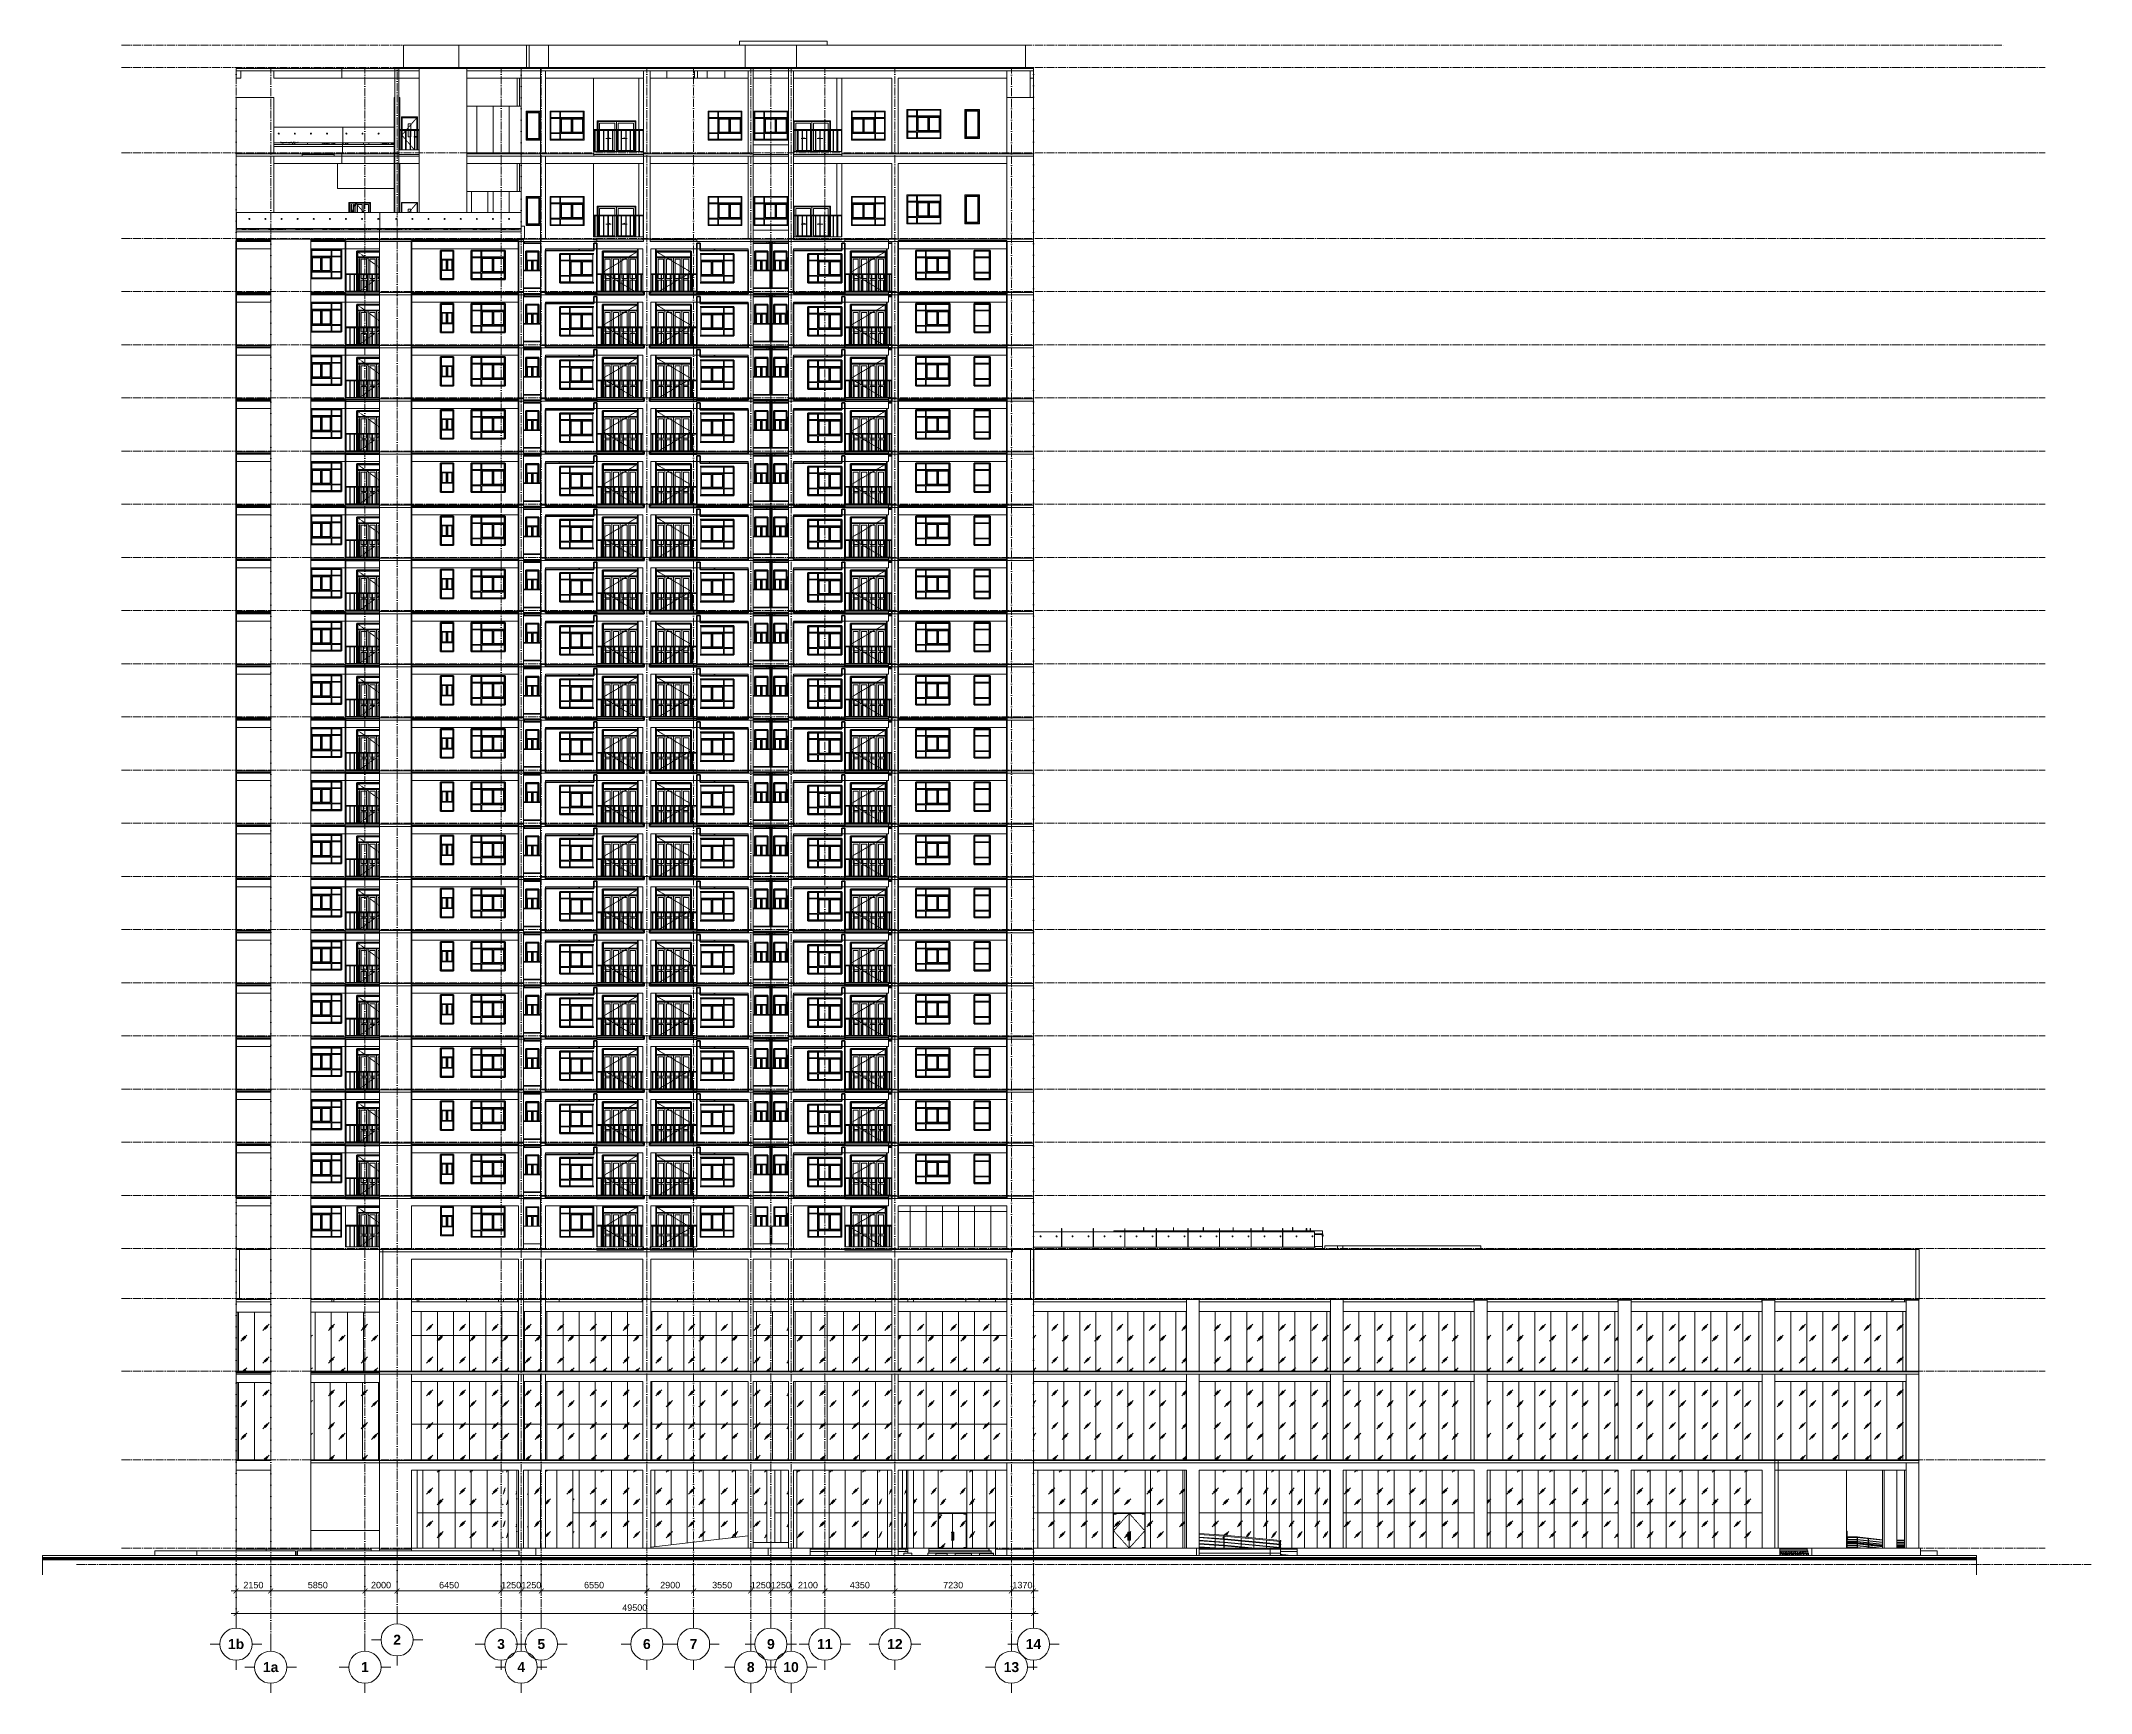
# Model space of a CAD drawing. Header units: millimetres. Extents: x -20608 to 106651, y -8981 to 93550.
import ezdxf

# ---------------------------------------------------------------- set-up
doc = ezdxf.new("R2010")
doc.units = ezdxf.units.MM
for name, pattern in [('Dash 1_16_', [3.175, 1.5875, -1.5875]), ('Dash 1_16__2_', [3.175, 1.5875, -1.5875]), ('Grid Line', [14, 10, -2, 0, -2])]:
    doc.linetypes.add(name, pattern=pattern)
for name, color, linetype, lineweight in [('A-DOOR', 31, 'Continuous', 5), ('A-DOOR-GLAZ', 152, 'Continuous', 5), ('C-PRKG', 70, 'Continuous', 5), ('CUA', 31, 'Continuous', 9), ('DIM', 1, 'Continuous', 5), ('KH', 6, 'Continuous', 5), ('KINH', 152, 'Continuous', 5), ('L-SITE', 91, 'Continuous', 5), ('NET CAT', 3, 'Continuous', 5), ('NET CATConcrete', 3, 'Continuous', 5), ('NET THAY 1', 41, 'Continuous', 5), ('NET THAY 2', 55, 'Continuous', 5), ('NET-THAY', 2, 'Continuous', 9), ('TRUC', 225, 'Continuous', 5)]:
    doc.layers.add(name, color=color, linetype=linetype, lineweight=lineweight)
doc.styles.add('Arial_B', font='arialbd_1.ttf', dxfattribs={"height": 619.047619})
doc.styles.add('TA1', font='arial_1.ttf')
doc.dimstyles.new('D_200_KTx2', dxfattribs={"dimtxt": 400, "dimasz": 300, "dimexe": 300, "dimexo": 300, "dimgap": 160, "dimtad": 1, "dimdec": 0, "dimzin": 9, "dimtxsty": 'TA1', "dimblk": 'ARCHTICK', "dimcen": 1, "dimdle": 300, "dimclrd": 256, "dimclre": 256, "dimclrt": 7, "dimadec": 0, "dimazin": 0, "dimtfac": 1, "dimtdec": 0, "dimtix": 1, "dimtmove": 1, "dimatfit": 3, "dimldrblk": 'ARCHTICK', "dimfxl": 0, "dimtolj": 1, "dimtzin": 0, "dimlwd": -1, "dimlwe": -1, "dimarcsym": 0})
pattern_1 = [(45.204, (34191.6, 1401.6), (0.002, 2032), [252.695, -2610.806]), (45.204, (34136.8, 1456.7), (0.002, 2032), [252.695, -2610.806]), (45.204, (34061.5, 1325.7), (0.002, 2032), [544.27, -2319.235]), (45.204, (32819.7, 2763), (0.002, 2032), [252.695, -2610.806]), (45.204, (32764.9, 2818.2), (0.002, 2032), [252.695, -2610.806]), (45.204, (32689.5, 2687.1), (0.002, 2032), [544.27, -2319.235])]
pattern_2 = [(51.826, (72948.5, 1401.6), (-9e-05, 2032), [228.1, -2356.69]), (51.826, (72905.1, 1456.7), (-9e-05, 2032), [228.1, -2356.69]), (51.826, (72845.4, 1325.7), (-9e-05, 2032), [491.29, -2093.5]), (51.826, (71862.1, 2763), (-9e-05, 2032), [228.1, -2356.69]), (51.826, (71818.8, 2818.2), (-9e-05, 2032), [228.1, -2356.69]), (51.826, (71759.1, 2687.1), (-9e-05, 2032), [491.29, -2093.5])]
pattern_3 = [(45, (40035.4, 1401.6), (0, 2032), [253.594, -2620.09]), (45, (39980.2, 1456.7), (0, 2032), [253.594, -2620.09]), (45, (39904.4, 1325.7), (0, 2032), [546.2, -2327.48]), (45, (38653.7, 2763), (0, 2032), [253.59, -2620.09]), (45, (38598.5, 2818.2), (0, 2032), [253.59, -2620.09]), (45, (38522.6, 2687.1), (0, 2032), [546.2, -2327.48])]
pattern_4 = [(48.396, (16716.6, 1401.6), (-0.004, 2032), [239.81, -2477.68]), (48.396, (16667.6, 1456.7), (-0.004, 2032), [239.81, -2477.68]), (48.396, (16600.2, 1325.7), (-0.004, 2032), [516.51, -2200.97]), (48.396, (15489.6, 2763), (-0.004, 2032), [239.81, -2477.68]), (48.396, (15440.6, 2818.2), (-0.004, 2032), [239.81, -2477.68]), (48.396, (15373.3, 2687.1), (-0.004, 2032), [516.51, -2200.97])]
pattern_5 = [(65.059, (16044.06, 1401.56), (-0.013, 2032), [197.76, -2043.235]), (65.059, (16018.4, 1456.7), (-0.013, 2032), [197.76, -2043.235]), (65.059, (15983.1, 1325.7), (-0.013, 2032), [425.95, -1815.05]), (65.059, (15401.45, 2763), (-0.013, 2032), [197.76, -2043.235]), (65.059, (15375.8, 2818.2), (-0.013, 2032), [197.76, -2043.235]), (65.059, (15340.5, 2687.1), (-0.013, 2032), [425.95, -1815.05])]
pattern_6 = [(48.482, (55890.3, 1401.6), (0.009, 2032), [239.49, -2474.37]), (48.482, (55841.4, 1456.7), (0.009, 2032), [239.49, -2474.37]), (48.482, (55774.3, 1325.7), (0.009, 2032), [515.82, -2198.03]), (48.482, (54667, 2763), (0.009, 2032), [239.49, -2474.37]), (48.482, (54618.2, 2818.2), (0.009, 2032), [239.49, -2474.37]), (48.482, (54551, 2687.1), (0.009, 2032), [515.82, -2198.03])]

msp = doc.modelspace()

# ---------------------------------------------------------------- texts
at = {"layer": 'KH', "attachment_point": 2, "line_spacing_factor": 0.941778, "style": 'Arial_B'}
for s, insert, char_height, width in [('1b', (-8499.7, -5632.5), 619.05, 1175.251), ('\\fArial|b1|i0|c0|p34|;2', (1500.3, -5365.5), 619.048, 558.244), ('\\fArial|b1|i0|c0|p34|;3', (7950.3, -5632.5), 619.048, 558.244), ('\\fArial|b1|i0|c0|p34|;5', (10450.3, -5632.5), 619.048, 558.244), ('\\fArial|b1|i0|c0|p34|;6', (17000.3, -5632.5), 619.048, 558.244), ('\\fArial|b1|i0|c0|p34|;7', (19900.3, -5632.5), 619.048, 558.244), ('\\fArial|b1|i0|c0|p34|;9', (24700.3, -5632.5), 619.048, 558.244), ('11', (28050.3, -5632.5), 619.05, 1116.488), ('12', (32400.3, -5632.5), 619.05, 1116.488), ('14', (41000.3, -5632.5), 619.05, 1116.488), ('1a', (-6349.7, -7063.1), 619.05, 1116.488), ('\\fArial|b1|i0|c0|p34|;1', (-499.7, -7063.1), 619.048, 558.244), ('\\fArial|b1|i0|c0|p34|;4', (9200.3, -7063.1), 619.048, 558.244), ('\\fArial|b1|i0|c0|p34|;8', (23450.3, -7063.1), 619.048, 558.244), ('10', (25950.3, -7063.1), 619.05, 1116.488), ('13', (39630.3, -7063.1), 619.05, 1116.488)]:
    msp.add_mtext(s, dxfattribs=dict(at, insert=insert, char_height=char_height, width=width))

# ---------------------------------------------------------------- blocks, each defined once
blk = doc.blocks.new('Railing - Railing-489137-MẶT ĐỨNG 1-14')
at = {"layer": 'NET THAY 1', "color": 7}
for p, q in [((16617, 0), (16751, 16)), ((17251, 74), (23301, 780))]:
    blk.add_line(p, q, dxfattribs=at)
blk = doc.blocks.new('ALC1807-ASCENT PLAZA-TANG HAM_rvt-1-MẶT ĐỨNG 1-14')
at = {"lineweight": 5}
blk.add_blockref('Railing - Railing-489137-MẶT ĐỨNG 1-14', (0, 0), dxfattribs=at)
blk = doc.blocks.new('FP_390-MẶT ĐỨNG 1-14')
at = {"layer": 'NET THAY 1'}
for p, q in [((34657, -298), (34656, -298)), ((34656, -298), (34656, -298)), ((34658, -299), (34657, -298)), ((34657, -298), (34657, -298)), ((34657, -298), (34657, -298)), ((34658, -299), (34658, -299)), ((34659, -299), (34658, -299)), ((34658, -299), (34658, -299)), ((34660, -299), (34659, -299)), ((34659, -299), (34659, -299)), ((34659, -299), (34659, -299)), ((34660, -300), (34660, -299)), ((34660, -299), (34660, -299)), ((34661, -300), (34660, -300)), ((34661, -300), (34661, -300)), ((34661, -300), (34661, -300)), ((34730, -298), (34729, -298)), ((34731, -298), (34730, -298)), ((34730, -298), (34730, -298)), ((34732, -298), (34731, -298)), ((34731, -298), (34731, -298)), ((34731, -298), (34731, -298)), ((34733, -298), (34732, -298)), ((34732, -298), (34732, -298)), ((34734, -298), (34733, -298)), ((34733, -298), (34733, -298)), ((34733, -298), (34733, -298)), ((34735, -298), (34734, -298)), ((34734, -298), (34734, -298)), ((34734, -298), (34734, -298)), ((34736, -298), (34735, -298)), ((34735, -298), (34735, -298)), ((34736, -299), (34736, -298)), ((34736, -298), (34736, -298)), ((34737, -299), (34736, -299)), ((34738, -299), (34737, -299)), ((34737, -299), (34737, -299)), ((34853, -300), (34852, -300)), ((34853, -300), (34853, -300)), ((34853, -300), (34853, -300)), ((34924, -298), (34925, -298)), ((34926, -298), (34925, -298)), ((34925, -298), (34925, -298)), ((34925, -298), (34925, -298)), ((34925, -298), (34925, -298)), ((34927, -298), (34926, -298)), ((34926, -298), (34926, -298)), ((34926, -298), (34926, -298)), ((34927, -298), (34927, -298)), ((34970, -303), (34969, -303)), ((34971, -303), (34970, -303)), ((34972, -303), (34971, -303)), ((34973, -303), (34972, -303)), ((34974, -303), (34973, -303)), ((34975, -302), (34974, -303)), ((34976, -301), (34975, -301)), ((34976, -302), (34975, -302)), ((34976, -305), (34975, -305)), ((34975, -305), (34975, -305)), ((34975, -305), (34975, -305)), ((34976, -302), (34976, -301)), ((34976, -301), (34976, -301)), ((34977, -302), (34976, -302)), ((34976, -306), (34976, -305)), ((34977, -306), (34976, -306)), ((34976, -306), (34976, -306)), ((34978, -302), (34977, -302)), ((34977, -302), (34977, -302)), ((34977, -302), (34977, -302)), ((34977, -307), (34977, -306)), ((34977, -306), (34977, -306)), ((34978, -307), (34977, -307)), ((34978, -303), (34978, -302)), ((34979, -303), (34978, -303)), ((34978, -303), (34978, -303)), ((34979, -308), (34978, -307)), ((34978, -307), (34978, -307)), ((34978, -307), (34978, -307)), ((34979, -304), (34979, -303)), ((34979, -303), (34979, -303)), ((34980, -304), (34979, -304)), ((34979, -304), (34979, -304)), ((34980, -308), (34979, -308)), ((34979, -308), (34979, -308)), ((34979, -308), (34979, -308)), ((34980, -305), (34980, -304)), ((34980, -304), (34980, -304)), ((34981, -305), (34980, -305)), ((34980, -309), (34980, -308)), ((34981, -309), (34980, -309)), ((34980, -309), (34980, -309)), ((34980, -309), (34980, -309)), ((34981, -306), (34981, -305)), ((34981, -305), (34981, -305)), ((34981, -305), (34981, -305)), ((34982, -306), (34981, -306)), ((34981, -310), (34981, -309)), ((34982, -310), (34981, -310)), ((34981, -310), (34981, -310)), ((34982, -307), (34982, -307)), ((34982, -307), (34982, -306)), ((34982, -306), (34982, -306)), ((35004, -300), (35003, -300)), ((35003, -300), (35003, -300)), ((35003, -300), (35003, -300)), ((35005, -299), (35004, -299)), ((35004, -299), (35004, -299)), ((35004, -299), (35004, -299)), ((35004, -299), (35004, -299)), ((35004, -299), (35004, -300)), ((35004, -300), (35004, -300)), ((35004, -300), (35004, -300)), ((35006, -298), (35005, -298)), ((35005, -298), (35005, -298)), ((35005, -298), (35005, -299)), ((35005, -299), (35005, -299)), ((35005, -299), (35005, -299)), ((35005, -299), (35005, -299)), ((35005, -299), (35005, -299)), ((35006, -298), (35006, -298)), ((35006, -298), (35006, -298)), ((35006, -298), (35006, -298)), ((35006, -298), (35006, -298)), ((35006, -298), (35006, -298)), ((35006, -298), (35006, -298)), ((35006, -298), (35006, -298)), ((35083, -298), (35083, -298)), ((35083, -298), (35084, -298)), ((35084, -298), (35084, -299)), ((35084, -299), (35085, -299)), ((35085, -299), (35085, -300)), ((35085, -300), (35085, -301)), ((35085, -301), (35085, -301)), ((35085, -301), (35086, -302)), ((35086, -302), (35086, -303)), ((35086, -303), (35086, -304)), ((35087, -304), (35086, -304)), ((35086, -304), (35086, -304)), ((35088, -303), (35087, -303)), ((35087, -303), (35087, -304)), ((35087, -304), (35087, -304)), ((35087, -304), (35087, -304)), ((35089, -302), (35088, -302)), ((35088, -302), (35088, -303)), ((35088, -303), (35088, -303)), ((35088, -303), (35088, -303)), ((35088, -303), (35088, -303)), ((35090, -301), (35089, -302)), ((35089, -302), (35089, -302)), ((35089, -302), (35089, -302)), ((35089, -302), (35089, -302)), ((35091, -301), (35090, -301)), ((35090, -301), (35090, -301)), ((35090, -301), (35090, -301)), ((35090, -301), (35090, -301)), ((35092, -300), (35091, -300)), ((35091, -300), (35091, -300)), ((35091, -300), (35091, -300)), ((35091, -300), (35091, -301)), ((35091, -301), (35091, -301)), ((35093, -299), (35092, -299)), ((35092, -299), (35092, -300)), ((35092, -300), (35092, -300)), ((35092, -300), (35092, -300)), ((35092, -300), (35092, -300)), ((35094, -298), (35093, -298)), ((35094, -299), (35093, -299)), ((35093, -299), (35093, -299)), ((35093, -299), (35093, -299)), ((35093, -299), (35093, -299)), ((35093, -299), (35093, -299)), ((35095, -298), (35094, -298)), ((35094, -298), (35094, -299)), ((35094, -299), (35094, -299)), ((35095, -298), (35094, -298)), ((35094, -298), (35094, -298)), ((35094, -299), (35094, -299)), ((35094, -299), (35094, -299)), ((35096, -298), (35095, -298)), ((35095, -298), (35095, -298)), ((35095, -298), (35095, -298)), ((35095, -298), (35095, -298)), ((35095, -298), (35095, -298)), ((35096, -298), (35095, -298)), ((35095, -298), (35095, -298)), ((35096, -298), (35096, -298)), ((35096, -298), (35096, -298)), ((35096, -298), (35096, -298)), ((35096, -298), (35096, -298)), ((35096, -298), (35096, -298)), ((35096, -298), (35096, -298)), ((35097, -313), (35096, -312)), ((35096, -312), (35096, -312)), ((35096, -312), (35096, -312)), ((35096, -312), (35096, -312)), ((35098, -313), (35097, -313)), ((35097, -313), (35097, -313)), ((35097, -313), (35097, -313)), ((35098, -314), (35098, -313)), ((35099, -314), (35098, -314)), ((35098, -314), (35098, -314)), ((35098, -314), (35098, -314)), ((35099, -315), (35099, -314)), ((35100, -316), (35099, -315)), ((35099, -315), (35099, -315)), ((35099, -315), (35099, -315)), ((35099, -315), (35099, -315)), ((35100, -316), (35100, -316)), ((35101, -316), (35100, -316)), ((35100, -316), (35100, -316)), ((35100, -316), (35100, -316)), ((35101, -317), (35101, -316)), ((35101, -317), (35101, -317)), ((35215, -319), (35215, -318)), ((35215, -318), (35215, -318)), ((35215, -318), (35215, -318)), ((35216, -319), (35215, -319)), ((35217, -320), (35216, -319)), ((35216, -319), (35216, -319)), ((35216, -319), (35216, -319)), ((35216, -319), (35216, -319)), ((35216, -319), (35216, -319)), ((35218, -320), (35217, -320)), ((35217, -320), (35217, -320)), ((35217, -320), (35217, -320)), ((35217, -320), (35217, -320)), ((35217, -320), (35217, -320)), ((35218, -321), (35218, -320)), ((35218, -320), (35218, -320)), ((35219, -321), (35218, -321)), ((35218, -321), (35218, -321)), ((35218, -321), (35218, -321)), ((35218, -321), (35218, -321)), ((35219, -321), (35219, -321)), ((35219, -321), (35219, -321)), ((35254, -315), (35253, -316)), ((35253, -316), (35253, -317)), ((35254, -317), (35253, -317)), ((35253, -317), (35253, -317)), ((35253, -317), (35253, -317)), ((35255, -313), (35254, -313)), ((35254, -313), (35254, -314)), ((35254, -314), (35254, -315)), ((35254, -315), (35254, -315)), ((35255, -316), (35254, -317)), ((35254, -317), (35254, -317)), ((35256, -309), (35255, -310)), ((35255, -310), (35255, -311)), ((35255, -311), (35255, -311)), ((35255, -311), (35255, -312)), ((35255, -312), (35255, -313)), ((35256, -316), (35255, -316)), ((35255, -316), (35255, -316)), ((35255, -316), (35255, -316)), ((35257, -300), (35256, -300)), ((35256, -300), (35256, -300)), ((35256, -300), (35256, -301)), ((35256, -301), (35256, -301)), ((35256, -301), (35256, -302)), ((35256, -302), (35256, -302)), ((35256, -302), (35256, -303)), ((35256, -303), (35256, -303)), ((35256, -303), (35256, -304)), ((35256, -304), (35256, -304)), ((35256, -304), (35256, -305)), ((35256, -305), (35256, -306)), ((35256, -306), (35256, -306)), ((35256, -306), (35256, -307)), ((35256, -307), (35256, -307)), ((35256, -307), (35256, -308)), ((35256, -308), (35256, -309)), ((35256, -309), (35256, -309)), ((35257, -315), (35256, -316)), ((35256, -316), (35256, -316)), ((35257, -301), (35257, -300)), ((35258, -301), (35257, -301)), ((35257, -301), (35257, -301)), ((35258, -315), (35257, -315)), ((35257, -315), (35257, -315)), ((35259, -302), (35258, -301)), ((35258, -301), (35258, -301)), ((35258, -301), (35258, -301)), ((35259, -314), (35258, -315)), ((35258, -315), (35258, -315)), ((35260, -302), (35259, -302)), ((35259, -302), (35259, -302)), ((35260, -314), (35259, -314)), ((35259, -314), (35259, -314)), ((35261, -303), (35260, -302)), ((35260, -302), (35260, -302)), ((35260, -302), (35260, -302)), ((35261, -314), (35260, -314)), ((35260, -314), (35260, -314)), ((35262, -303), (35261, -303)), ((35261, -303), (35261, -303)), ((35261, -303), (35261, -303)), ((35262, -313), (35261, -313)), ((35261, -313), (35261, -314)), ((35262, -304), (35262, -303)), ((35262, -303), (35262, -303)), ((35263, -304), (35262, -304)), ((35263, -313), (35262, -313)), ((35262, -313), (35262, -313)), ((35262, -313), (35262, -313)), ((35264, -304), (35263, -304)), ((35263, -304), (35263, -304)), ((35263, -304), (35263, -304)), ((35264, -312), (35263, -312)), ((35263, -312), (35263, -313)), ((35264, -305), (35264, -304)), ((35265, -305), (35264, -305)), ((35264, -305), (35264, -305)), ((35265, -312), (35264, -312)), ((35264, -312), (35264, -312)), ((35265, -306), (35265, -305)), ((35265, -305), (35265, -305)), ((35266, -306), (35265, -306)), ((35266, -311), (35265, -311)), ((35265, -311), (35265, -312)), ((35266, -307), (35266, -306)), ((35266, -306), (35266, -306)), ((35266, -306), (35266, -306)), ((35267, -307), (35266, -307)), ((35267, -311), (35266, -311)), ((35266, -311), (35266, -311)), ((35266, -311), (35266, -311)), ((35268, -308), (35267, -307)), ((35267, -307), (35267, -307)), ((35267, -307), (35267, -307)), ((35268, -310), (35267, -310)), ((35267, -310), (35267, -311)), ((35269, -308), (35268, -308)), ((35268, -308), (35268, -308)), ((35268, -308), (35268, -308)), ((35269, -310), (35268, -310)), ((35268, -310), (35268, -310)), ((35269, -309), (35269, -308)), ((35269, -309), (35269, -309)), ((35269, -309), (35269, -310)), ((35269, -309), (35269, -309)), ((35269, -309), (35269, -309)), ((35333, -322), (35332, -322)), ((35334, -322), (35333, -322)), ((35333, -322), (35333, -322)), ((35333, -322), (35333, -322)), ((35333, -322), (35333, -322)), ((35333, -322), (35333, -322)), ((35333, -322), (35333, -322)), ((35335, -322), (35334, -322)), ((35334, -322), (35334, -322)), ((35334, -322), (35334, -322)), ((35334, -322), (35334, -322)), ((35334, -322), (35334, -322)), ((35334, -322), (35334, -322)), ((35335, -322), (35335, -322)), ((35463, -317), (35462, -317)), ((35464, -316), (35463, -316)), ((35463, -316), (35463, -317)), ((35463, -317), (35463, -317)), ((35465, -315), (35464, -316)), ((35464, -316), (35464, -316)), ((35464, -316), (35464, -316)), ((35466, -314), (35465, -315)), ((35465, -315), (35465, -315)), ((35465, -315), (35465, -315)), ((35465, -315), (35465, -315)), ((35467, -314), (35466, -314)), ((35466, -314), (35466, -314)), ((35466, -314), (35466, -314)), ((35468, -313), (35467, -313)), ((35467, -313), (35467, -313)), ((35467, -313), (35467, -313)), ((35467, -313), (35467, -314)), ((35469, -312), (35468, -312)), ((35468, -312), (35468, -312)), ((35468, -312), (35468, -312)), ((35468, -312), (35468, -313)), ((35469, -311), (35469, -311)), ((35469, -311), (35469, -312)), ((35478, -320), (35476, -321)), ((35479, -320), (35478, -320)), ((35480, -320), (35479, -320)), ((35481, -320), (35480, -320)), ((35482, -320), (35481, -320)), ((35483, -320), (35482, -320)), ((35484, -320), (35483, -320)), ((35565, -307), (35564, -307)), ((35566, -307), (35565, -307)), ((35567, -307), (35566, -307)), ((35569, -306), (35567, -307)), ((35570, -306), (35569, -306)), ((35571, -306), (35570, -306)), ((35572, -306), (35571, -306)), ((35577, -298), (35576, -298)), ((35576, -298), (35576, -298)), ((35576, -298), (35576, -298)), ((35576, -298), (35576, -298)), ((35576, -298), (35576, -298)), ((35576, -298), (35576, -299)), ((35576, -299), (35576, -299)), ((35577, -322), (35576, -322)), ((35576, -322), (35576, -322)), ((35578, -298), (35577, -298)), ((35577, -298), (35577, -298)), ((35577, -298), (35577, -298)), ((35577, -298), (35577, -298)), ((35577, -298), (35577, -298)), ((35577, -298), (35577, -298)), ((35577, -298), (35577, -298)), ((35578, -322), (35577, -322)), ((35577, -322), (35577, -322)), ((35577, -322), (35577, -322)), ((35578, -298), (35578, -298)), ((35578, -298), (35578, -298)), ((35578, -298), (35578, -298)), ((35579, -321), (35578, -322)), ((35578, -322), (35578, -322)), ((35580, -321), (35579, -321)), ((35579, -321), (35579, -321)), ((35579, -321), (35579, -321)), ((35579, -321), (35579, -321)), ((35580, -322), (35580, -321)), ((35580, -321), (35580, -321)), ((35581, -322), (35580, -322)), ((35580, -322), (35580, -322)), ((35580, -322), (35580, -322)), ((35580, -322), (35580, -322)), ((35582, -322), (35581, -322)), ((35581, -322), (35581, -322)), ((35581, -322), (35581, -322)), ((35581, -322), (35581, -322)), ((35581, -322), (35581, -322)), ((35581, -322), (35581, -322)), ((35583, -322), (35582, -322)), ((35582, -322), (35582, -322)), ((35582, -322), (35582, -322)), ((35582, -322), (35582, -322)), ((35582, -322), (35582, -322)), ((35582, -322), (35582, -322)), ((35619, -299), (35618, -299)), ((35620, -299), (35619, -299)), ((35621, -299), (35620, -299)), ((35622, -299), (35621, -299)), ((35623, -299), (35622, -299)), ((35624, -299), (35623, -299)), ((35625, -299), (35624, -299)), ((35877, -298), (35877, -298)), ((35877, -298), (35877, -298)), ((35877, -298), (35878, -299)), ((35878, -299), (35878, -299)), ((35878, -299), (35879, -300)), ((35881, -298), (35880, -298)), ((35882, -298), (35881, -298)), ((35881, -298), (35881, -298)), ((35883, -298), (35882, -298)), ((35882, -298), (35882, -298)), ((35884, -298), (35883, -298)), ((35883, -298), (35883, -298)), ((35883, -298), (35883, -298)), ((35885, -298), (35884, -298)), ((35884, -298), (35884, -298)), ((35886, -298), (35885, -298)), ((35885, -298), (35885, -298)), ((35887, -298), (35886, -298)), ((35886, -298), (35886, -298)), ((35888, -298), (35887, -298)), ((35887, -298), (35887, -298)), ((35889, -298), (35888, -298)), ((35888, -298), (35888, -298)), ((35889, -299), (35889, -298)), ((35890, -299), (35889, -299)), ((35889, -299), (35889, -299)), ((35891, -299), (35890, -300)), ((35891, -299), (35890, -299)), ((35890, -299), (35890, -299)), ((35890, -300), (35890, -300)), ((35890, -300), (35890, -300)), ((35890, -300), (35890, -300)), ((35891, -299), (35891, -299)), ((35891, -299), (35891, -299)), ((35891, -299), (35891, -299)), ((35891, -299), (35891, -299)), ((36186, -298), (36187, -298)), ((36187, -298), (36188, -298)), ((36188, -298), (36188, -299)), ((36188, -299), (36189, -299)), ((36190, -299), (36189, -299)), ((36189, -299), (36189, -299)), ((36189, -299), (36189, -299)), ((36190, -298), (36190, -298)), ((36190, -298), (36190, -298)), ((36190, -298), (36190, -298)), ((36190, -298), (36190, -298)), ((36190, -298), (36190, -298)), ((36190, -298), (36190, -298)), ((36190, -298), (36190, -298)), ((36190, -298), (36190, -298)), ((36190, -298), (36190, -298)), ((36190, -298), (36190, -298)), ((36190, -298), (36190, -298)), ((36190, -298), (36190, -298)), ((36190, -298), (36190, -299)), ((36190, -299), (36190, -299)), ((36190, -299), (36190, -299)), ((36190, -299), (36190, -299)), ((36190, -299), (36190, -299)), ((36190, -299), (36190, -299)), ((36238, -315), (36238, -314)), ((36238, -314), (36238, -314)), ((36239, -316), (36238, -315)), ((36238, -315), (36238, -315)), ((36238, -315), (36238, -315)), ((36238, -315), (36238, -315)), ((36239, -317), (36239, -316)), ((36239, -316), (36239, -316)), ((36239, -316), (36239, -316)), ((36239, -316), (36239, -316)), ((36240, -317), (36239, -317)), ((36239, -317), (36239, -317)), ((36240, -318), (36240, -317)), ((36240, -317), (36240, -317)), ((36241, -319), (36240, -318)), ((36240, -318), (36240, -318)), ((36240, -318), (36240, -318)), ((36240, -318), (36240, -318)), ((36240, -318), (36240, -318)), ((36241, -320), (36241, -319)), ((36241, -319), (36241, -319)), ((36241, -319), (36241, -319)), ((36241, -319), (36241, -319)), ((36241, -319), (36241, -319)), ((36350, -300), (36349, -299)), ((36349, -299), (36349, -300)), ((36349, -300), (36350, -301)), ((36352, -300), (36350, -300)), ((36350, -301), (36350, -302)), ((36350, -302), (36351, -303)), ((36351, -303), (36351, -304)), ((36351, -304), (36352, -305)), ((36354, -300), (36352, -300)), ((36352, -305), (36352, -306)), ((36352, -306), (36352, -307)), ((36352, -307), (36353, -308)), ((36353, -308), (36353, -309)), ((36353, -309), (36353, -310)), ((36353, -310), (36353, -311)), ((36353, -311), (36353, -312)), ((36353, -312), (36353, -314)), ((36353, -314), (36353, -315)), ((36353, -315), (36353, -316)), ((36354, -316), (36353, -316)), ((36353, -316), (36353, -317)), ((36353, -316), (36353, -317)), ((36356, -300), (36354, -300)), ((36355, -315), (36354, -315)), ((36354, -315), (36354, -316)), ((36354, -316), (36354, -316)), ((36354, -316), (36354, -316)), ((36356, -314), (36355, -314)), ((36355, -314), (36355, -314)), ((36355, -314), (36355, -315)), ((36355, -315), (36355, -315)), ((36357, -300), (36356, -300)), ((36357, -312), (36356, -313)), ((36356, -313), (36356, -313)), ((36356, -313), (36356, -313)), ((36356, -313), (36356, -314)), ((36359, -300), (36357, -300)), ((36358, -311), (36357, -311)), ((36357, -311), (36357, -311)), ((36357, -311), (36357, -312)), ((36357, -312), (36357, -312)), ((36357, -312), (36357, -312)), ((36359, -309), (36358, -310)), ((36358, -310), (36358, -310)), ((36358, -310), (36358, -310)), ((36358, -310), (36358, -311)), ((36361, -300), (36359, -300)), ((36360, -307), (36359, -308)), ((36359, -308), (36359, -308)), ((36359, -308), (36359, -308)), ((36359, -308), (36359, -309)), ((36359, -309), (36359, -309)), ((36359, -309), (36359, -309)), ((36361, -306), (36360, -306)), ((36360, -306), (36360, -306)), ((36360, -306), (36360, -306)), ((36360, -306), (36360, -307)), ((36360, -307), (36360, -307)), ((36360, -307), (36360, -307)), ((36363, -300), (36361, -300)), ((36362, -303), (36361, -303)), ((36361, -303), (36361, -304)), ((36361, -304), (36361, -304)), ((36361, -304), (36361, -304)), ((36361, -304), (36361, -305)), ((36361, -305), (36361, -305)), ((36361, -305), (36361, -305)), ((36361, -305), (36361, -306)), ((36363, -301), (36362, -301)), ((36362, -301), (36362, -301)), ((36362, -301), (36362, -301)), ((36362, -301), (36362, -302)), ((36362, -302), (36362, -302)), ((36362, -302), (36362, -302)), ((36362, -302), (36362, -302)), ((36362, -302), (36362, -303)), ((36362, -303), (36362, -303)), ((36362, -303), (36362, -303)), ((36363, -300), (36363, -301)), ((36411, -298), (36410, -298)), ((36410, -298), (36410, -298)), ((36412, -298), (36411, -298)), ((36411, -298), (36411, -298)), ((36411, -298), (36411, -298)), ((36411, -298), (36411, -298)), ((36494, -322), (36493, -322)), ((36493, -322), (36493, -322)), ((36495, -322), (36494, -322)), ((36494, -322), (36494, -322)), ((36494, -322), (36494, -322)), ((36496, -322), (36495, -322)), ((36495, -322), (36495, -322)), ((36495, -322), (36495, -322)), ((36497, -322), (36496, -322)), ((36496, -322), (36496, -322)), ((36498, -322), (36497, -322)), ((36497, -322), (36497, -322)), ((36497, -322), (36497, -322)), ((36499, -322), (36498, -322)), ((36498, -322), (36498, -322)), ((36498, -322), (36498, -322)), ((36500, -321), (36499, -321)), ((36499, -321), (36499, -321)), ((36499, -321), (36499, -322)), ((36501, -321), (36500, -321)), ((36500, -321), (36500, -321)), ((36502, -321), (36501, -321)), ((36501, -321), (36501, -321)), ((36501, -321), (36501, -321)), ((36510, -322), (36509, -322)), ((36511, -321), (36510, -322)), ((36510, -322), (36510, -322)), ((36510, -322), (36510, -322)), ((36512, -319), (36511, -320)), ((36511, -320), (36511, -321)), ((36511, -321), (36511, -321)), ((36514, -317), (36512, -317)), ((36512, -317), (36512, -318)), ((36512, -318), (36512, -318)), ((36512, -318), (36512, -319)), ((36515, -317), (36514, -317)), ((36517, -317), (36515, -317)), ((36516, -322), (36515, -322)), ((36515, -322), (36515, -322)), ((36515, -322), (36515, -322)), ((36517, -322), (36516, -322)), ((36516, -322), (36516, -322)), ((36519, -317), (36517, -317)), ((36518, -322), (36517, -322)), ((36517, -322), (36517, -322)), ((36517, -322), (36517, -322)), ((36519, -322), (36518, -322)), ((36518, -322), (36518, -322)), ((36518, -322), (36518, -322)), ((36520, -318), (36519, -317)), ((36520, -321), (36519, -321)), ((36519, -321), (36519, -322)), ((36519, -322), (36519, -322)), ((36522, -318), (36520, -318)), ((36521, -321), (36520, -321)), ((36520, -321), (36520, -321)), ((36520, -321), (36520, -321)), ((36522, -320), (36521, -321)), ((36521, -321), (36521, -321)), ((36521, -321), (36521, -321)), ((36524, -318), (36522, -318)), ((36523, -320), (36522, -320)), ((36522, -320), (36522, -320)), ((36522, -320), (36522, -320)), ((36524, -319), (36523, -319)), ((36523, -319), (36523, -320)), ((36523, -320), (36523, -320)), ((36525, -318), (36524, -319)), ((36525, -318), (36524, -318)), ((36524, -319), (36524, -319)), ((36524, -319), (36524, -319)), ((36525, -318), (36525, -318)), ((36525, -318), (36525, -318)), ((36554, -320), (36553, -319)), ((36553, -319), (36553, -319)), ((36553, -319), (36553, -319)), ((36554, -321), (36554, -320)), ((36554, -320), (36554, -320)), ((36554, -320), (36554, -320)), ((36554, -320), (36554, -320)), ((36554, -320), (36554, -320)), ((36554, -320), (36554, -320)), ((36555, -321), (36554, -321)), ((36554, -321), (36554, -321)), ((36554, -321), (36554, -321)), ((36555, -322), (36555, -321)), ((36555, -321), (36555, -321)), ((36555, -321), (36555, -321)), ((36555, -321), (36555, -321)), ((36555, -321), (36555, -321)), ((36556, -322), (36555, -322)), ((36555, -322), (36555, -322)), ((36555, -322), (36555, -322)), ((36555, -322), (36555, -322)), ((36556, -322), (36556, -322)), ((36556, -322), (36556, -322)), ((36556, -322), (36556, -322)), ((36615, -307), (36614, -307)), ((36614, -307), (36614, -307)), ((36616, -305), (36615, -306)), ((36615, -306), (36615, -306)), ((36615, -306), (36615, -306)), ((36615, -306), (36615, -306)), ((36615, -306), (36615, -307)), ((36617, -304), (36616, -305)), ((36616, -305), (36616, -305)), ((36616, -305), (36616, -305)), ((36616, -305), (36616, -305)), ((36616, -305), (36616, -305)), ((36618, -303), (36617, -303)), ((36617, -303), (36617, -304)), ((36617, -304), (36617, -304)), ((36617, -304), (36617, -304)), ((36617, -304), (36617, -304)), ((36619, -302), (36618, -302)), ((36618, -302), (36618, -302)), ((36618, -302), (36618, -303)), ((36618, -303), (36618, -303)), ((36618, -303), (36618, -303)), ((36618, -303), (36618, -303)), ((36619, -302), (36619, -302)), ((36671, -298), (36670, -298)), ((36670, -298), (36671, -298)), ((36672, -298), (36671, -298)), ((36671, -298), (36671, -298)), ((36671, -298), (36671, -298)), ((36671, -298), (36672, -299)), ((36673, -298), (36672, -298)), ((36672, -298), (36672, -298)), ((36672, -299), (36672, -300)), ((36672, -300), (36672, -300)), ((36672, -300), (36673, -301)), ((36674, -298), (36673, -298)), ((36673, -298), (36673, -298)), ((36673, -301), (36673, -302)), ((36673, -302), (36673, -303)), ((36673, -303), (36673, -304)), ((36673, -304), (36673, -305)), ((36673, -305), (36673, -306)), ((36673, -306), (36673, -307)), ((36673, -307), (36673, -309)), ((36673, -309), (36673, -310)), ((36673, -310), (36673, -311)), ((36673, -311), (36673, -312)), ((36674, -312), (36673, -312)), ((36673, -312), (36673, -312)), ((36673, -312), (36673, -312)), ((36675, -298), (36674, -298)), ((36674, -298), (36674, -298)), ((36675, -311), (36674, -311)), ((36674, -311), (36674, -311)), ((36674, -311), (36674, -312)), ((36676, -299), (36675, -298)), ((36675, -298), (36675, -298)), ((36676, -310), (36675, -310)), ((36675, -310), (36675, -311)), ((36675, -311), (36675, -311)), ((36676, -299), (36676, -299)), ((36677, -299), (36676, -299)), ((36676, -299), (36676, -299)), ((36677, -309), (36676, -310)), ((36676, -310), (36676, -310)), ((36676, -310), (36676, -310)), ((36678, -299), (36677, -299)), ((36677, -299), (36677, -299)), ((36678, -308), (36677, -309)), ((36677, -309), (36677, -309)), ((36677, -309), (36677, -309)), ((36677, -309), (36677, -309)), ((36679, -299), (36678, -299)), ((36678, -299), (36678, -299)), ((36679, -308), (36678, -308)), ((36678, -308), (36678, -308)), ((36678, -308), (36678, -308)), ((36680, -299), (36679, -299)), ((36679, -299), (36679, -299)), ((36680, -307), (36679, -307)), ((36679, -307), (36679, -307)), ((36679, -307), (36679, -307)), ((36679, -307), (36679, -308)), ((36680, -300), (36680, -299)), ((36681, -300), (36680, -300)), ((36681, -306), (36680, -306)), ((36680, -306), (36680, -306)), ((36680, -306), (36680, -306)), ((36680, -306), (36680, -307)), ((36682, -300), (36681, -300)), ((36681, -300), (36681, -300)), ((36681, -300), (36681, -300)), ((36682, -305), (36681, -305)), ((36681, -305), (36681, -306)), ((36681, -306), (36681, -306)), ((36683, -300), (36682, -300)), ((36682, -300), (36682, -300)), ((36683, -304), (36682, -304)), ((36682, -304), (36682, -305)), ((36682, -305), (36682, -305)), ((36682, -305), (36682, -305)), ((36684, -298), (36683, -298)), ((36683, -298), (36683, -298)), ((36683, -298), (36683, -298)), ((36684, -301), (36683, -300)), ((36683, -300), (36683, -300)), ((36684, -303), (36683, -304)), ((36683, -304), (36683, -304)), ((36683, -304), (36683, -304)), ((36683, -304), (36683, -304)), ((36685, -298), (36684, -298)), ((36684, -298), (36684, -298)), ((36684, -298), (36684, -298)), ((36685, -301), (36684, -301)), ((36684, -301), (36684, -301)), ((36685, -303), (36684, -303)), ((36684, -303), (36684, -303)), ((36684, -303), (36684, -303)), ((36684, -303), (36684, -303)), ((36686, -298), (36685, -298)), ((36685, -298), (36685, -298)), ((36685, -298), (36685, -298)), ((36686, -301), (36685, -301)), ((36685, -301), (36685, -301)), ((36685, -301), (36685, -301)), ((36686, -302), (36685, -302)), ((36685, -302), (36685, -302)), ((36685, -302), (36685, -302)), ((36685, -302), (36685, -302)), ((36685, -302), (36685, -303)), ((36687, -298), (36686, -298)), ((36686, -298), (36686, -298)), ((36686, -301), (36686, -302)), ((36688, -298), (36687, -298)), ((36687, -298), (36687, -298)), ((36687, -298), (36687, -298)), ((36688, -299), (36688, -298)), ((36689, -299), (36688, -299)), ((36688, -299), (36688, -299)), ((36740, -315), (36739, -315)), ((36739, -315), (36739, -316)), ((36740, -316), (36739, -316)), ((36739, -316), (36739, -317)), ((36739, -316), (36739, -317)), ((36741, -312), (36740, -313)), ((36740, -313), (36740, -313)), ((36740, -313), (36740, -314)), ((36740, -314), (36740, -315)), ((36741, -316), (36740, -316)), ((36740, -316), (36740, -316)), ((36742, -309), (36741, -309)), ((36741, -309), (36741, -310)), ((36741, -310), (36741, -311)), ((36741, -311), (36741, -311)), ((36741, -311), (36741, -312)), ((36742, -315), (36741, -316)), ((36741, -316), (36741, -316)), ((36743, -300), (36742, -300)), ((36742, -300), (36742, -300)), ((36742, -300), (36742, -300)), ((36742, -300), (36742, -300)), ((36742, -300), (36742, -301)), ((36742, -301), (36742, -301)), ((36742, -301), (36742, -302)), ((36742, -302), (36742, -302)), ((36742, -302), (36742, -303)), ((36742, -303), (36742, -303)), ((36742, -303), (36742, -304)), ((36742, -304), (36742, -304)), ((36742, -304), (36742, -305)), ((36742, -305), (36742, -306)), ((36742, -306), (36742, -306)), ((36742, -306), (36742, -307)), ((36742, -307), (36742, -307)), ((36742, -307), (36742, -308)), ((36742, -308), (36742, -309)), ((36743, -315), (36742, -315)), ((36742, -315), (36742, -315)), ((36744, -301), (36743, -300)), ((36743, -300), (36743, -300)), ((36744, -314), (36743, -315)), ((36743, -315), (36743, -315)), ((36745, -301), (36744, -301)), ((36744, -301), (36744, -301)), ((36744, -301), (36744, -301)), ((36745, -314), (36744, -314)), ((36744, -314), (36744, -314)), ((36744, -314), (36744, -314)), ((36746, -302), (36745, -301)), ((36745, -301), (36745, -301)), ((36745, -301), (36745, -301)), ((36746, -313), (36745, -314)), ((36745, -314), (36745, -314)), ((36747, -302), (36746, -302)), ((36746, -302), (36746, -302)), ((36746, -302), (36746, -302)), ((36747, -313), (36746, -313)), ((36746, -313), (36746, -313)), ((36747, -303), (36747, -302)), ((36747, -302), (36747, -302)), ((36748, -303), (36747, -303)), ((36748, -313), (36747, -313)), ((36747, -313), (36747, -313)), ((36749, -303), (36748, -303)), ((36748, -303), (36748, -303)), ((36748, -303), (36748, -303)), ((36749, -312), (36748, -312)), ((36748, -312), (36748, -313)), ((36749, -304), (36749, -303)), ((36750, -304), (36749, -304)), ((36749, -304), (36749, -304)), ((36750, -311), (36749, -312)), ((36749, -312), (36749, -312)), ((36749, -312), (36749, -312)), ((36750, -305), (36750, -304)), ((36750, -304), (36750, -304)), ((36751, -305), (36750, -305)), ((36751, -311), (36750, -311)), ((36750, -311), (36750, -311)), ((36752, -306), (36751, -305)), ((36751, -305), (36751, -305)), ((36751, -305), (36751, -305)), ((36752, -311), (36751, -311)), ((36751, -311), (36751, -311)), ((36752, -306), (36752, -306)), ((36753, -306), (36752, -306)), ((36752, -306), (36752, -306)), ((36753, -310), (36752, -310)), ((36752, -310), (36752, -310)), ((36752, -310), (36752, -311)), ((36754, -298), (36753, -298)), ((36753, -298), (36753, -298)), ((36753, -307), (36753, -306)), ((36753, -306), (36753, -306)), ((36754, -307), (36753, -307)), ((36754, -309), (36753, -310)), ((36753, -310), (36753, -310)), ((36755, -298), (36754, -298)), ((36754, -298), (36754, -298)), ((36754, -298), (36754, -298)), ((36755, -308), (36754, -307)), ((36754, -307), (36754, -307)), ((36754, -307), (36754, -307)), ((36755, -309), (36754, -309)), ((36754, -309), (36754, -309)), ((36755, -308), (36755, -309)), ((36755, -308), (36755, -308)), ((36755, -308), (36755, -308)), ((36755, -308), (36755, -308)), ((36755, -309), (36755, -309)), ((36783, -310), (36782, -310)), ((36784, -309), (36783, -310)), ((36785, -309), (36784, -309)), ((36786, -309), (36785, -309)), ((36787, -309), (36786, -309)), ((36788, -309), (36787, -309)), ((36789, -308), (36788, -309)), ((36864, -298), (36863, -298)), ((36865, -298), (36864, -298)), ((36866, -298), (36865, -298)), ((36867, -298), (36866, -298)), ((36868, -298), (36867, -298)), ((36869, -298), (36868, -298)), ((36870, -298), (36869, -298)), ((36870, -298), (36869, -298)), ((36871, -298), (36870, -298)), ((36870, -298), (36870, -298)), ((36872, -298), (36871, -298)), ((36871, -298), (36871, -298)), ((36871, -298), (36871, -298)), ((36872, -299), (36872, -298)), ((36873, -299), (36872, -299)), ((36874, -299), (36873, -299)), ((36873, -299), (36873, -299)), ((36873, -299), (36873, -299)), ((36875, -299), (36874, -299)), ((36874, -299), (36874, -299)), ((36874, -299), (36874, -299)), ((36876, -300), (36875, -299)), ((36875, -299), (36875, -299)), ((36877, -300), (36876, -300)), ((36876, -300), (36876, -300)), ((36876, -300), (36876, -300)), ((36878, -300), (36877, -300)), ((36877, -300), (36877, -300)), ((36878, -300), (36878, -300)), ((36993, -302), (36993, -301)), ((36994, -302), (36993, -302)), ((36993, -302), (36993, -302)), ((36995, -303), (36994, -302)), ((36994, -302), (36994, -302)), ((36994, -302), (36994, -302)), ((36996, -303), (36995, -303)), ((36995, -303), (36995, -303)), ((36995, -303), (36995, -303)), ((36996, -304), (36996, -303)), ((36996, -303), (36996, -303)), ((36997, -304), (36996, -304)), ((36998, -304), (36997, -304)), ((36997, -304), (36997, -304)), ((36998, -305), (36998, -304)), ((36998, -304), (36998, -304)), ((36999, -305), (36998, -305)), ((37000, -306), (36999, -305)), ((36999, -305), (36999, -305)), ((36999, -305), (36999, -305)), ((37000, -306), (37000, -306)), ((37000, -306), (37000, -306)), ((37063, -322), (37062, -322)), ((37062, -322), (37062, -322)), ((37062, -322), (37062, -322)), ((37064, -322), (37063, -322)), ((37063, -322), (37063, -322)), ((37065, -321), (37064, -322)), ((37064, -322), (37064, -322)), ((37066, -321), (37065, -321)), ((37065, -321), (37065, -321)), ((37065, -321), (37065, -321)), ((37067, -321), (37066, -321)), ((37066, -321), (37066, -321)), ((37066, -321), (37066, -321)), ((37066, -321), (37066, -321)), ((37066, -321), (37066, -321)), ((37066, -321), (37066, -321)), ((37067, -322), (37067, -321)), ((37068, -322), (37067, -322)), ((37067, -322), (37067, -322)), ((37067, -322), (37067, -322)), ((37067, -322), (37067, -322)), ((37067, -322), (37067, -322)), ((37069, -322), (37068, -322)), ((37068, -322), (37068, -322)), ((37068, -322), (37068, -322)), ((37068, -322), (37068, -322)), ((37068, -322), (37068, -322)), ((37068, -322), (37068, -322)), ((37069, -322), (37069, -322)), ((37069, -322), (37069, -322)), ((37069, -322), (37069, -322)), ((37069, -322), (37069, -322)), ((37069, -322), (37069, -322)), ((37074, -320), (37073, -320)), ((37073, -320), (37073, -320)), ((37075, -320), (37074, -320)), ((37074, -320), (37074, -320)), ((37074, -320), (37074, -320)), ((37076, -319), (37075, -319)), ((37075, -319), (37075, -319)), ((37075, -319), (37075, -320)), ((37077, -319), (37076, -319)), ((37076, -319), (37076, -319)), ((37076, -319), (37076, -319)), ((37078, -318), (37077, -318)), ((37077, -318), (37077, -318)), ((37077, -318), (37077, -319)), ((37079, -317), (37078, -318)), ((37078, -318), (37078, -318)), ((37078, -318), (37078, -318)), ((37080, -317), (37079, -317)), ((37079, -317), (37079, -317)), ((37079, -317), (37079, -317)), ((37081, -316), (37080, -316)), ((37080, -316), (37080, -317)), ((37080, -317), (37080, -317)), ((37081, -316), (37081, -316)), ((37115, -308), (37114, -308)), ((37116, -309), (37115, -308)), ((37115, -308), (37115, -308)), ((37115, -308), (37115, -308)), ((37117, -309), (37116, -309)), ((37116, -309), (37116, -309)), ((37116, -309), (37116, -309)), ((37117, -310), (37117, -309)), ((37118, -310), (37117, -310)), ((37117, -310), (37117, -310)), ((37117, -310), (37117, -310)), ((37118, -311), (37118, -310)), ((37119, -311), (37118, -311)), ((37118, -311), (37118, -311)), ((37119, -312), (37119, -311)), ((37119, -311), (37119, -311)), ((37120, -312), (37119, -312)), ((37119, -312), (37119, -312)), ((37120, -313), (37120, -312)), ((37120, -312), (37120, -312)), ((37121, -313), (37120, -313)), ((37120, -313), (37120, -313)), ((37192, -299), (37191, -299)), ((37191, -299), (37191, -300)), ((37191, -300), (37191, -300)), ((37191, -300), (37191, -300)), ((37191, -300), (37191, -300)), ((37192, -299), (37192, -299)), ((37192, -299), (37192, -299)), ((37192, -299), (37192, -299)), ((37192, -299), (37192, -299)), ((37464, -298), (37463, -298)), ((37465, -298), (37464, -298)), ((37464, -298), (37464, -298)), ((37466, -298), (37465, -298)), ((37465, -298), (37465, -298)), ((37465, -298), (37465, -298)), ((37466, -299), (37465, -299)), ((37465, -299), (37466, -300)), ((37467, -298), (37466, -298)), ((37466, -298), (37466, -298)), ((37466, -298), (37466, -298)), ((37467, -299), (37466, -299)), ((37466, -299), (37466, -299)), ((37468, -298), (37467, -298)), ((37467, -298), (37467, -298)), ((37467, -298), (37467, -298)), ((37467, -300), (37467, -299)), ((37468, -300), (37467, -300)), ((37468, -298), (37468, -298)), ((37469, -300), (37468, -300)), ((37468, -300), (37468, -300)), ((37652, -316), (37651, -316)), ((37651, -316), (37651, -316)), ((37651, -316), (37651, -316)), ((37651, -316), (37651, -317)), ((37653, -315), (37652, -315)), ((37652, -315), (37652, -315)), ((37652, -315), (37652, -316)), ((37654, -314), (37653, -314)), ((37653, -314), (37653, -315)), ((37653, -315), (37653, -315)), ((37655, -313), (37654, -313)), ((37654, -313), (37654, -314)), ((37654, -314), (37654, -314)), ((37654, -314), (37654, -314)), ((37655, -313), (37655, -313)), ((37655, -313), (37655, -313)), ((37764, -298), (37763, -298)), ((37763, -298), (37763, -299)), ((37763, -299), (37763, -299)), ((37765, -298), (37764, -298)), ((37764, -298), (37764, -298)), ((37764, -298), (37764, -298)), ((37764, -298), (37764, -298)), ((37764, -298), (37764, -298)), ((37764, -298), (37764, -298)), ((37764, -298), (37764, -298)), ((37764, -298), (37764, -298)), ((37765, -298), (37765, -298)), ((37765, -298), (37765, -298)), ((37765, -298), (37765, -298)), ((37765, -298), (37765, -298)), ((37765, -298), (37765, -298)), ((37765, -298), (37765, -298)), ((37897, -298), (37896, -298)), ((37896, -298), (37896, -298)), ((37941, -321), (37940, -321)), ((37942, -321), (37941, -321)), ((37943, -320), (37942, -321)), ((37944, -320), (37943, -320)), ((37945, -320), (37944, -320)), ((37947, -320), (37945, -320)), ((37947, -304), (37946, -303)), ((37948, -305), (37947, -304)), ((37947, -304), (37947, -304)), ((37947, -304), (37947, -304)), ((37947, -304), (37947, -304)), ((37948, -320), (37947, -320)), ((37949, -306), (37948, -305)), ((37948, -305), (37948, -305)), ((37948, -305), (37948, -305)), ((37950, -307), (37949, -306)), ((37949, -306), (37949, -306)), ((37949, -306), (37949, -306)), ((37949, -306), (37949, -306)), ((37951, -308), (37950, -307)), ((37950, -307), (37950, -307)), ((37950, -307), (37950, -307)), ((37950, -307), (37950, -307)), ((37951, -309), (37951, -308)), ((37951, -308), (37951, -308)), ((37951, -308), (37951, -308)), ((37952, -309), (37951, -309)), ((37952, -310), (37952, -309)), ((37952, -309), (37952, -309)), ((37952, -309), (37952, -309)), ((37953, -310), (37952, -310)), ((38083, -299), (38082, -299)), ((38084, -299), (38083, -299)), ((38085, -299), (38084, -299)), ((38086, -299), (38085, -299)), ((38087, -299), (38086, -299)), ((38088, -299), (38087, -299)), ((38089, -299), (38088, -299)), ((38096, -298), (38097, -298)), ((38097, -298), (38098, -298)), ((38098, -298), (38098, -299)), ((38098, -299), (38099, -299)), ((38100, -299), (38099, -300)), ((38099, -299), (38099, -300)), ((38101, -298), (38100, -298)), ((38100, -298), (38100, -298)), ((38100, -298), (38100, -298)), ((38100, -298), (38100, -298)), ((38100, -298), (38100, -298)), ((38100, -298), (38100, -298)), ((38100, -298), (38100, -298)), ((38100, -298), (38100, -298)), ((38100, -298), (38100, -298)), ((38100, -298), (38100, -298)), ((38100, -298), (38100, -299)), ((38100, -299), (38100, -299)), ((38100, -299), (38100, -299)), ((38100, -299), (38100, -299)), ((38100, -299), (38100, -299)), ((38100, -299), (38100, -299)), ((38100, -299), (38100, -299)), ((38101, -298), (38101, -298)), ((38101, -298), (38101, -298)), ((38111, -322), (38110, -322)), ((38110, -322), (38110, -322)), ((38112, -322), (38111, -322)), ((38111, -322), (38111, -322)), ((38111, -322), (38111, -322)), ((38225, -314), (38224, -314)), ((38226, -313), (38225, -313)), ((38225, -313), (38225, -313)), ((38225, -313), (38225, -314)), ((38225, -314), (38225, -314)), ((38226, -315), (38225, -315)), ((38225, -315), (38225, -316)), ((38226, -316), (38225, -316)), ((38225, -316), (38225, -316)), ((38227, -312), (38226, -313)), ((38227, -312), (38226, -312)), ((38226, -312), (38226, -313)), ((38226, -313), (38226, -313)), ((38226, -313), (38226, -314)), ((38226, -313), (38226, -313)), ((38226, -314), (38226, -315)), ((38227, -315), (38226, -315)), ((38226, -315), (38226, -316)), ((38228, -308), (38227, -309)), ((38227, -309), (38227, -309)), ((38227, -309), (38227, -310)), ((38227, -310), (38227, -311)), ((38227, -311), (38227, -311)), ((38227, -311), (38227, -312)), ((38228, -311), (38227, -311)), ((38227, -311), (38227, -311)), ((38227, -311), (38227, -312)), ((38227, -312), (38227, -312)), ((38228, -315), (38227, -315)), ((38227, -315), (38227, -315)), ((38228, -300), (38228, -299)), ((38228, -299), (38228, -300)), ((38229, -300), (38228, -300)), ((38228, -300), (38228, -300)), ((38228, -300), (38228, -300)), ((38228, -300), (38228, -301)), ((38228, -301), (38228, -301)), ((38228, -301), (38228, -302)), ((38228, -302), (38228, -302)), ((38228, -302), (38228, -303)), ((38228, -303), (38228, -303)), ((38228, -303), (38228, -304)), ((38228, -304), (38228, -304)), ((38228, -304), (38228, -305)), ((38228, -305), (38228, -306)), ((38228, -306), (38228, -306)), ((38228, -306), (38228, -307)), ((38228, -307), (38228, -307)), ((38228, -307), (38228, -308)), ((38229, -310), (38228, -310)), ((38228, -310), (38228, -310)), ((38228, -310), (38228, -311)), ((38228, -311), (38228, -311)), ((38229, -314), (38228, -314)), ((38228, -314), (38228, -315)), ((38230, -300), (38229, -300)), ((38229, -300), (38229, -300)), ((38229, -300), (38229, -300)), ((38230, -309), (38229, -309)), ((38229, -309), (38229, -309)), ((38229, -309), (38229, -310)), ((38229, -310), (38229, -310)), ((38230, -314), (38229, -314)), ((38229, -314), (38229, -314)), ((38230, -301), (38230, -300)), ((38230, -300), (38230, -300)), ((38231, -301), (38230, -301)), ((38230, -308), (38230, -308)), ((38230, -308), (38230, -308)), ((38230, -308), (38230, -309)), ((38230, -309), (38230, -309)), ((38231, -313), (38230, -314)), ((38230, -314), (38230, -314)), ((38232, -301), (38231, -301)), ((38231, -301), (38231, -301)), ((38232, -313), (38231, -313)), ((38231, -313), (38231, -313)), ((38233, -302), (38232, -301)), ((38232, -301), (38232, -301)), ((38232, -301), (38232, -301)), ((38233, -312), (38232, -313)), ((38232, -313), (38232, -313)), ((38232, -313), (38232, -313)), ((38234, -302), (38233, -302)), ((38233, -302), (38233, -302)), ((38233, -302), (38233, -302)), ((38234, -312), (38233, -312)), ((38233, -312), (38233, -312)), ((38234, -303), (38234, -302)), ((38234, -302), (38234, -302)), ((38235, -303), (38234, -303)), ((38235, -311), (38234, -312)), ((38234, -312), (38234, -312)), ((38236, -304), (38235, -303)), ((38235, -303), (38235, -303)), ((38235, -303), (38235, -303)), ((38236, -311), (38235, -311)), ((38235, -311), (38235, -311)), ((38237, -304), (38236, -304)), ((38236, -304), (38236, -304)), ((38236, -304), (38236, -304)), ((38237, -310), (38236, -311)), ((38236, -311), (38236, -311)), ((38236, -311), (38236, -311)), ((38237, -305), (38237, -304)), ((38237, -304), (38237, -304)), ((38238, -305), (38237, -305)), ((38238, -310), (38237, -310)), ((38237, -310), (38237, -310)), ((38239, -306), (38238, -305)), ((38238, -305), (38238, -305)), ((38238, -305), (38238, -305)), ((38239, -309), (38238, -310)), ((38238, -310), (38238, -310)), ((38240, -306), (38239, -306)), ((38239, -306), (38239, -306)), ((38239, -306), (38239, -306)), ((38240, -309), (38239, -309)), ((38239, -309), (38239, -309)), ((38239, -309), (38239, -309)), ((38240, -307), (38240, -306)), ((38241, -307), (38240, -307)), ((38240, -307), (38240, -307)), ((38241, -308), (38240, -308)), ((38240, -308), (38240, -309)), ((38241, -308), (38241, -307)), ((38241, -307), (38241, -307)), ((38241, -308), (38241, -308)), ((38241, -308), (38241, -308)), ((38241, -308), (38241, -308)), ((38258, -318), (38257, -319)), ((38258, -319), (38257, -319)), ((38259, -316), (38258, -317)), ((38258, -317), (38258, -318)), ((38259, -318), (38258, -319)), ((38258, -319), (38258, -319)), ((38258, -319), (38258, -319)), ((38260, -300), (38259, -300)), ((38259, -300), (38259, -300)), ((38259, -300), (38260, -301)), ((38260, -314), (38259, -315)), ((38259, -315), (38259, -316)), ((38260, -318), (38259, -318)), ((38259, -318), (38259, -318)), ((38262, -300), (38260, -300)), ((38260, -301), (38260, -302)), ((38260, -302), (38260, -302)), ((38260, -302), (38261, -303)), ((38261, -302), (38260, -302)), ((38260, -302), (38260, -302)), ((38260, -302), (38260, -303)), ((38260, -303), (38260, -305)), ((38260, -305), (38261, -306)), ((38261, -308), (38260, -309)), ((38260, -309), (38260, -310)), ((38260, -310), (38260, -312)), ((38260, -312), (38260, -313)), ((38260, -313), (38260, -314)), ((38261, -318), (38260, -318)), ((38260, -318), (38260, -318)), ((38260, -318), (38260, -318)), ((38262, -302), (38261, -302)), ((38261, -302), (38261, -302)), ((38261, -303), (38261, -304)), ((38261, -304), (38262, -305)), ((38261, -306), (38261, -307)), ((38261, -307), (38261, -308)), ((38262, -317), (38261, -317)), ((38261, -317), (38261, -317)), ((38261, -317), (38261, -318)), ((38264, -300), (38262, -300)), ((38263, -303), (38262, -302)), ((38262, -302), (38262, -302)), ((38262, -305), (38262, -306)), ((38262, -306), (38262, -307)), ((38262, -307), (38263, -308)), ((38263, -317), (38262, -317)), ((38262, -317), (38262, -317)), ((38264, -303), (38263, -303)), ((38263, -303), (38263, -303)), ((38263, -303), (38263, -303)), ((38263, -308), (38263, -309)), ((38263, -309), (38263, -310)), ((38263, -310), (38263, -312)), ((38263, -312), (38263, -313)), ((38263, -313), (38263, -314)), ((38263, -314), (38263, -315)), ((38263, -315), (38263, -316)), ((38264, -316), (38263, -316)), ((38263, -316), (38263, -317)), ((38263, -316), (38263, -317)), ((38264, -316), (38263, -316)), ((38263, -316), (38263, -316)), ((38263, -316), (38263, -317)), ((38263, -317), (38263, -317)), ((38266, -300), (38264, -300)), ((38265, -304), (38264, -303)), ((38264, -303), (38264, -303)), ((38265, -310), (38264, -309)), ((38264, -309), (38264, -309)), ((38265, -315), (38264, -315)), ((38264, -315), (38264, -316)), ((38265, -315), (38264, -315)), ((38264, -315), (38264, -316)), ((38264, -316), (38264, -316)), ((38264, -316), (38264, -316)), ((38266, -304), (38265, -304)), ((38265, -304), (38265, -304)), ((38265, -304), (38265, -304)), ((38265, -311), (38265, -310)), ((38265, -310), (38265, -310)), ((38265, -310), (38265, -310)), ((38266, -311), (38265, -311)), ((38266, -314), (38265, -314)), ((38265, -314), (38265, -315)), ((38265, -315), (38265, -315)), ((38265, -315), (38265, -315)), ((38266, -315), (38265, -315)), ((38265, -315), (38265, -315)), ((38265, -315), (38265, -315)), ((38267, -300), (38266, -300)), ((38267, -305), (38266, -304)), ((38266, -304), (38266, -304)), ((38266, -312), (38266, -311)), ((38266, -311), (38266, -311)), ((38266, -311), (38266, -311)), ((38267, -312), (38266, -312)), ((38266, -312), (38266, -312)), ((38267, -313), (38266, -313)), ((38266, -313), (38266, -313)), ((38266, -313), (38266, -314)), ((38266, -314), (38266, -314)), ((38267, -314), (38266, -314)), ((38266, -314), (38266, -314)), ((38266, -314), (38266, -315)), ((38269, -300), (38267, -300)), ((38268, -305), (38267, -305)), ((38267, -305), (38267, -305)), ((38267, -305), (38267, -305)), ((38268, -311), (38267, -311)), ((38267, -311), (38267, -312)), ((38267, -312), (38267, -312)), ((38267, -312), (38267, -312)), ((38267, -312), (38267, -313)), ((38267, -313), (38267, -312)), ((38268, -313), (38267, -313)), ((38267, -313), (38267, -314)), ((38268, -314), (38267, -313)), ((38267, -313), (38267, -313)), ((38267, -313), (38267, -313)), ((38267, -313), (38267, -313)), ((38267, -314), (38267, -314)), ((38269, -306), (38268, -305)), ((38268, -305), (38268, -305)), ((38269, -309), (38268, -310)), ((38268, -310), (38268, -310)), ((38268, -310), (38268, -310)), ((38268, -310), (38268, -311)), ((38268, -311), (38268, -311)), ((38269, -312), (38268, -313)), ((38268, -313), (38268, -313)), ((38268, -313), (38268, -313)), ((38268, -315), (38268, -314)), ((38268, -314), (38268, -314)), ((38268, -314), (38268, -314)), ((38269, -315), (38268, -315)), ((38268, -315), (38268, -315)), ((38271, -300), (38269, -300)), ((38270, -306), (38269, -306)), ((38269, -306), (38269, -306)), ((38269, -306), (38269, -306)), ((38270, -308), (38269, -308)), ((38269, -308), (38269, -308)), ((38269, -308), (38269, -309)), ((38269, -309), (38269, -309)), ((38269, -309), (38269, -309)), ((38270, -312), (38269, -312)), ((38269, -312), (38269, -312)), ((38269, -312), (38269, -312)), ((38269, -316), (38269, -315)), ((38269, -315), (38269, -315)), ((38269, -316), (38269, -316)), ((38271, -306), (38270, -306)), ((38270, -306), (38270, -306)), ((38270, -306), (38270, -307)), ((38270, -307), (38270, -306)), ((38270, -307), (38270, -307)), ((38270, -307), (38270, -307)), ((38270, -307), (38270, -308)), ((38271, -307), (38270, -307)), ((38271, -311), (38270, -311)), ((38270, -311), (38270, -311)), ((38270, -311), (38270, -312)), ((38273, -301), (38271, -300)), ((38272, -304), (38271, -304)), ((38271, -304), (38271, -304)), ((38271, -304), (38271, -305)), ((38271, -305), (38271, -305)), ((38271, -305), (38271, -305)), ((38271, -305), (38271, -305)), ((38271, -305), (38271, -306)), ((38272, -307), (38271, -307)), ((38271, -307), (38271, -307)), ((38271, -307), (38271, -307)), ((38272, -310), (38271, -311)), ((38271, -311), (38271, -311)), ((38271, -311), (38271, -311)), ((38273, -301), (38272, -301)), ((38272, -301), (38272, -302)), ((38272, -302), (38272, -302)), ((38272, -302), (38272, -302)), ((38272, -302), (38272, -302)), ((38272, -302), (38272, -303)), ((38272, -303), (38272, -303)), ((38272, -303), (38272, -303)), ((38272, -303), (38272, -303)), ((38272, -303), (38272, -304)), ((38272, -308), (38272, -307)), ((38273, -308), (38272, -308)), ((38273, -310), (38272, -310)), ((38272, -310), (38272, -310)), ((38272, -310), (38272, -310)), ((38273, -301), (38273, -301)), ((38273, -301), (38273, -301)), ((38274, -309), (38273, -308)), ((38273, -308), (38273, -308)), ((38273, -308), (38273, -308)), ((38274, -309), (38273, -309)), ((38273, -309), (38273, -309)), ((38273, -309), (38273, -309)), ((38273, -309), (38273, -310)), ((38336, -298), (38335, -298)), ((38336, -298), (38336, -298)), ((38336, -298), (38336, -298)), ((38336, -298), (38336, -298)), ((38336, -298), (38336, -298)), ((38420, -322), (38419, -322)), ((38421, -321), (38420, -322)), ((38420, -322), (38420, -322)), ((38420, -322), (38420, -322)), ((38422, -319), (38421, -319)), ((38421, -319), (38421, -320)), ((38421, -320), (38421, -321)), ((38421, -321), (38421, -321)), ((38424, -317), (38422, -317)), ((38422, -317), (38422, -318)), ((38422, -318), (38422, -319)), ((38425, -317), (38424, -317)), ((38427, -317), (38425, -317)), ((38426, -322), (38425, -322)), ((38425, -322), (38425, -322)), ((38427, -322), (38426, -322)), ((38426, -322), (38426, -322)), ((38426, -322), (38426, -322)), ((38429, -318), (38427, -317)), ((38428, -322), (38427, -322)), ((38427, -322), (38427, -322)), ((38427, -322), (38427, -322)), ((38429, -322), (38428, -322)), ((38428, -322), (38428, -322)), ((38428, -322), (38428, -322)), ((38430, -318), (38429, -318)), ((38430, -321), (38429, -321)), ((38429, -321), (38429, -322)), ((38429, -322), (38429, -322)), ((38432, -318), (38430, -318)), ((38431, -321), (38430, -321)), ((38430, -321), (38430, -321)), ((38430, -321), (38430, -321)), ((38432, -320), (38431, -321)), ((38431, -321), (38431, -321)), ((38431, -321), (38431, -321)), ((38433, -318), (38432, -318)), ((38433, -320), (38432, -320)), ((38432, -320), (38432, -320)), ((38432, -320), (38432, -320)), ((38435, -318), (38433, -318)), ((38434, -319), (38433, -320)), ((38433, -320), (38433, -320)), ((38433, -320), (38433, -320)), ((38435, -318), (38434, -319)), ((38434, -319), (38434, -319)), ((38434, -319), (38434, -319)), ((38434, -319), (38434, -319)), ((38435, -318), (38435, -318))]:
    blk.add_line(p, q, dxfattribs=at)
at = {"layer": 'NET THAY 1', "color": 7}
for p, q in [((35651, -300), (34951, -300)), ((34951, -320), (35651, -320)), ((37151, -300), (36151, -300)), ((36151, -320), (37151, -320)), ((38518, -300), (37651, -300)), ((37651, -320), (38518, -320))]:
    blk.add_line(p, q, dxfattribs=at)
blk = doc.blocks.new('FP_391-MẶT ĐỨNG 1-14')
at = {"layer": 'NET THAY 1', "color": 7}
for p, q in [((38380, -150), (34501, -150)), ((34501, -170), (38380, -170))]:
    blk.add_line(p, q, dxfattribs=at)
at = {"layer": 'NET THAY 1'}
for p, q in [((34519, -148), (34518, -148)), ((34518, -148), (34518, -148)), ((34520, -148), (34519, -148)), ((34519, -148), (34519, -148)), ((34519, -148), (34519, -148)), ((34521, -148), (34520, -148)), ((34520, -148), (34520, -148)), ((34522, -148), (34521, -148)), ((34521, -148), (34521, -148)), ((34521, -148), (34521, -148)), ((34523, -148), (34522, -148)), ((34522, -148), (34522, -148)), ((34522, -148), (34522, -148)), ((34523, -170), (34522, -170)), ((34522, -170), (34522, -170)), ((34522, -170), (34522, -170)), ((34522, -170), (34522, -170)), ((34522, -170), (34522, -170)), ((34523, -149), (34523, -148)), ((34523, -148), (34523, -148)), ((34524, -149), (34523, -149)), ((34523, -171), (34523, -170)), ((34523, -170), (34523, -170)), ((34524, -171), (34523, -171)), ((34523, -171), (34523, -171)), ((34523, -171), (34523, -171)), ((34524, -149), (34524, -149)), ((34524, -149), (34524, -149)), ((34525, -172), (34524, -171)), ((34524, -171), (34524, -171)), ((34524, -171), (34524, -171)), ((34524, -171), (34524, -171)), ((34524, -171), (34524, -171)), ((34524, -171), (34524, -171)), ((34526, -172), (34525, -172)), ((34525, -172), (34525, -172)), ((34525, -172), (34525, -172)), ((34525, -172), (34525, -172)), ((34525, -172), (34525, -172)), ((34526, -172), (34526, -172)), ((34598, -148), (34597, -148)), ((34597, -148), (34597, -148)), ((34597, -148), (34597, -148)), ((34624, -172), (34623, -172)), ((34623, -172), (34623, -172)), ((34625, -172), (34624, -172)), ((34624, -172), (34624, -172)), ((34626, -172), (34625, -172)), ((34625, -172), (34625, -172)), ((34625, -172), (34625, -172)), ((34625, -172), (34625, -172)), ((34627, -172), (34626, -172)), ((34626, -172), (34626, -172)), ((34626, -172), (34626, -172)), ((34626, -172), (34626, -172)), ((34628, -172), (34627, -172)), ((34627, -172), (34627, -172)), ((34627, -172), (34627, -172)), ((34627, -172), (34627, -172)), ((34628, -172), (34628, -172)), ((34628, -172), (34628, -172)), ((34640, -172), (34639, -172)), ((34639, -172), (34639, -172)), ((34639, -172), (34639, -172)), ((34640, -172), (34640, -172)), ((34640, -172), (34640, -172)), ((34687, -171), (34686, -171)), ((34688, -171), (34687, -171)), ((34689, -171), (34688, -171)), ((34690, -171), (34689, -171)), ((34692, -171), (34690, -171)), ((34693, -171), (34692, -171)), ((34694, -171), (34693, -171)), ((34704, -172), (34703, -172)), ((34703, -172), (34703, -172)), ((34704, -172), (34704, -172)), ((34704, -172), (34704, -172)), ((34704, -172), (34704, -172)), ((34704, -172), (34704, -172)), ((34704, -172), (34704, -172)), ((34704, -172), (34704, -172)), ((34704, -172), (34704, -172)), ((34713, -148), (34712, -148)), ((34714, -148), (34713, -148)), ((34713, -148), (34713, -148)), ((34715, -148), (34714, -148)), ((34714, -148), (34714, -148)), ((34714, -148), (34714, -148)), ((34716, -148), (34715, -148)), ((34715, -148), (34715, -148)), ((34716, -149), (34716, -148)), ((34717, -149), (34716, -149)), ((34716, -149), (34716, -149)), ((34718, -149), (34717, -149)), ((34717, -149), (34717, -149)), ((34717, -149), (34717, -149)), ((34719, -149), (34718, -149)), ((34718, -149), (34718, -149)), ((34719, -150), (34719, -149)), ((34719, -149), (34719, -149)), ((34720, -150), (34719, -150)), ((34721, -150), (34720, -150)), ((34720, -150), (34720, -150)), ((34721, -150), (34721, -150)), ((34750, -167), (34749, -167)), ((34749, -167), (34749, -167)), ((34751, -166), (34750, -166)), ((34750, -166), (34750, -167)), ((34750, -167), (34750, -167)), ((34752, -165), (34751, -166)), ((34751, -166), (34751, -166)), ((34751, -166), (34751, -166)), ((34753, -165), (34752, -165)), ((34752, -165), (34752, -165)), ((34752, -165), (34752, -165)), ((34754, -164), (34753, -164)), ((34753, -164), (34753, -164)), ((34753, -164), (34753, -164)), ((34753, -164), (34753, -165)), ((34755, -163), (34754, -163)), ((34754, -163), (34754, -163)), ((34754, -163), (34754, -163)), ((34754, -163), (34754, -164)), ((34756, -162), (34755, -162)), ((34755, -162), (34755, -162)), ((34755, -162), (34755, -163)), ((34756, -161), (34756, -162)), ((34756, -162), (34756, -162)), ((34831, -150), (34830, -150)), ((34832, -150), (34831, -150)), ((34833, -150), (34832, -150)), ((34832, -150), (34832, -150)), ((34834, -150), (34833, -150)), ((34835, -149), (34834, -150)), ((34836, -149), (34835, -149)), ((34836, -149), (34836, -148)), ((34837, -149), (34836, -149)), ((34836, -149), (34836, -149)), ((34837, -152), (34836, -151)), ((34836, -151), (34836, -151)), ((34836, -151), (34836, -151)), ((34838, -149), (34837, -149)), ((34837, -149), (34837, -149)), ((34837, -149), (34837, -149)), ((34838, -152), (34837, -152)), ((34837, -152), (34837, -152)), ((34837, -152), (34837, -152)), ((34838, -150), (34838, -149)), ((34838, -149), (34838, -149)), ((34839, -150), (34838, -150)), ((34838, -153), (34838, -152)), ((34838, -152), (34838, -152)), ((34839, -153), (34838, -153)), ((34840, -150), (34839, -150)), ((34839, -150), (34839, -150)), ((34839, -150), (34839, -150)), ((34840, -153), (34839, -153)), ((34839, -153), (34839, -153)), ((34840, -151), (34840, -150)), ((34840, -150), (34840, -150)), ((34841, -151), (34840, -151)), ((34840, -154), (34840, -153)), ((34840, -153), (34840, -153)), ((34841, -154), (34840, -154)), ((34842, -151), (34841, -151)), ((34841, -151), (34841, -151)), ((34841, -151), (34841, -151)), ((34842, -154), (34841, -154)), ((34841, -154), (34841, -154)), ((34841, -154), (34841, -154)), ((34842, -152), (34842, -151)), ((34843, -152), (34842, -152)), ((34842, -152), (34842, -152)), ((34842, -155), (34842, -154)), ((34843, -155), (34842, -155)), ((34842, -155), (34842, -155)), ((34844, -153), (34843, -152)), ((34843, -152), (34843, -152)), ((34843, -152), (34843, -152)), ((34843, -156), (34843, -155)), ((34843, -155), (34843, -155)), ((34864, -148), (34863, -148)), ((34863, -148), (34863, -148)), ((34865, -148), (34864, -148)), ((34864, -148), (34864, -148)), ((34864, -148), (34864, -148)), ((34864, -148), (34864, -148)), ((34864, -148), (34864, -148)), ((34864, -148), (34864, -148)), ((34864, -148), (34864, -148)), ((34864, -148), (34864, -148)), ((34865, -148), (34865, -148)), ((34865, -148), (34865, -148)), ((34865, -148), (34865, -148)), ((34944, -148), (34945, -148)), ((34945, -148), (34945, -148)), ((34945, -148), (34946, -149)), ((34946, -149), (34946, -149)), ((34946, -149), (34946, -150)), ((34946, -150), (34947, -151)), ((34948, -150), (34947, -150)), ((34947, -150), (34947, -150)), ((34947, -150), (34947, -151)), ((34947, -151), (34947, -151)), ((34949, -149), (34948, -150)), ((34948, -150), (34948, -150)), ((34948, -150), (34948, -150)), ((34948, -150), (34948, -150)), ((34948, -150), (34948, -150)), ((34950, -149), (34949, -149)), ((34949, -149), (34949, -149)), ((34949, -149), (34949, -149)), ((34949, -149), (34949, -149)), ((34951, -148), (34950, -149)), ((34950, -149), (34950, -149)), ((34950, -149), (34950, -149)), ((34950, -149), (34950, -149)), ((34950, -149), (34950, -149)), ((34952, -148), (34951, -148)), ((34951, -148), (34951, -148)), ((34951, -148), (34951, -148)), ((34951, -148), (34951, -148)), ((34951, -148), (34951, -148)), ((34953, -148), (34952, -148)), ((34952, -148), (34952, -148)), ((34952, -148), (34952, -148)), ((34952, -148), (34952, -148)), ((34952, -148), (34952, -148)), ((34954, -148), (34953, -148)), ((34953, -148), (34953, -148)), ((34953, -148), (34953, -148)), ((34953, -148), (34953, -148)), ((34953, -148), (34953, -148)), ((34954, -148), (34954, -148)), ((34954, -148), (34954, -148)), ((34958, -158), (34958, -157)), ((34958, -157), (34958, -157)), ((34959, -158), (34958, -158)), ((34959, -159), (34959, -158)), ((34959, -158), (34959, -158)), ((34959, -158), (34959, -158)), ((34960, -159), (34959, -159)), ((34961, -160), (34960, -159)), ((34960, -159), (34960, -159)), ((34960, -159), (34960, -159)), ((34962, -161), (34961, -160)), ((34961, -160), (34961, -160)), ((34961, -160), (34961, -160)), ((34961, -160), (34961, -160)), ((34963, -161), (34962, -161)), ((34962, -161), (34962, -161)), ((34962, -161), (34962, -161)), ((34963, -162), (34963, -161)), ((34964, -162), (34963, -162)), ((34963, -162), (34963, -162)), ((34963, -162), (34963, -162)), ((34964, -163), (34964, -162)), ((35079, -165), (35078, -165)), ((35078, -165), (35078, -164)), ((35078, -164), (35078, -164)), ((35080, -166), (35079, -165)), ((35079, -165), (35079, -165)), ((35079, -165), (35079, -165)), ((35079, -165), (35079, -165)), ((35080, -167), (35080, -166)), ((35080, -166), (35080, -166)), ((35080, -166), (35080, -166)), ((35080, -166), (35080, -166)), ((35081, -167), (35080, -167)), ((35082, -168), (35081, -167)), ((35081, -167), (35081, -167)), ((35081, -167), (35081, -167)), ((35081, -167), (35081, -167)), ((35083, -169), (35082, -168)), ((35082, -168), (35082, -168)), ((35082, -168), (35082, -168)), ((35082, -168), (35082, -168)), ((35082, -168), (35082, -168)), ((35083, -169), (35083, -169)), ((35116, -162), (35115, -163)), ((35116, -163), (35115, -163)), ((35117, -148), (35116, -148)), ((35116, -148), (35116, -148)), ((35116, -148), (35116, -148)), ((35116, -148), (35116, -149)), ((35116, -149), (35116, -149)), ((35116, -149), (35117, -149)), ((35117, -159), (35116, -160)), ((35116, -160), (35116, -160)), ((35116, -160), (35116, -161)), ((35116, -161), (35116, -162)), ((35117, -162), (35116, -162)), ((35116, -162), (35116, -163)), ((35116, -162), (35116, -162)), ((35118, -148), (35117, -148)), ((35117, -148), (35117, -148)), ((35117, -149), (35117, -149)), ((35117, -149), (35117, -150)), ((35117, -150), (35117, -150)), ((35117, -150), (35117, -151)), ((35117, -151), (35117, -151)), ((35117, -151), (35117, -152)), ((35117, -152), (35117, -152)), ((35117, -152), (35117, -153)), ((35117, -153), (35117, -153)), ((35117, -153), (35117, -154)), ((35117, -154), (35117, -154)), ((35117, -154), (35117, -155)), ((35117, -155), (35117, -156)), ((35117, -156), (35117, -156)), ((35117, -156), (35117, -157)), ((35117, -157), (35117, -158)), ((35117, -158), (35117, -158)), ((35117, -158), (35117, -159)), ((35118, -162), (35117, -162)), ((35117, -162), (35117, -162)), ((35118, -149), (35118, -148)), ((35119, -149), (35118, -149)), ((35118, -149), (35118, -149)), ((35119, -161), (35118, -162)), ((35118, -162), (35118, -162)), ((35120, -149), (35119, -149)), ((35119, -149), (35119, -149)), ((35120, -161), (35119, -161)), ((35119, -161), (35119, -161)), ((35119, -161), (35119, -161)), ((35121, -149), (35120, -149)), ((35120, -149), (35120, -149)), ((35120, -149), (35120, -149)), ((35121, -160), (35120, -160)), ((35120, -160), (35120, -161)), ((35121, -150), (35121, -149)), ((35121, -149), (35121, -149)), ((35122, -150), (35121, -150)), ((35122, -160), (35121, -160)), ((35121, -160), (35121, -160)), ((35123, -150), (35122, -150)), ((35122, -150), (35122, -150)), ((35123, -159), (35122, -159)), ((35122, -159), (35122, -160)), ((35122, -160), (35122, -160)), ((35124, -151), (35123, -150)), ((35123, -150), (35123, -150)), ((35123, -150), (35123, -150)), ((35124, -159), (35123, -159)), ((35123, -159), (35123, -159)), ((35124, -151), (35124, -151)), ((35125, -151), (35124, -151)), ((35124, -151), (35124, -151)), ((35125, -158), (35124, -158)), ((35124, -158), (35124, -159)), ((35126, -152), (35125, -151)), ((35125, -151), (35125, -151)), ((35125, -151), (35125, -151)), ((35126, -157), (35125, -158)), ((35125, -158), (35125, -158)), ((35125, -158), (35125, -158)), ((35127, -152), (35126, -152)), ((35126, -152), (35126, -152)), ((35126, -152), (35126, -152)), ((35127, -157), (35126, -157)), ((35126, -157), (35126, -157)), ((35128, -153), (35127, -152)), ((35127, -152), (35127, -152)), ((35128, -156), (35127, -157)), ((35127, -157), (35127, -157)), ((35127, -157), (35127, -157)), ((35129, -153), (35128, -153)), ((35128, -153), (35128, -153)), ((35128, -153), (35128, -153)), ((35129, -156), (35128, -156)), ((35128, -156), (35128, -156)), ((35129, -154), (35129, -153)), ((35129, -153), (35129, -153)), ((35130, -154), (35129, -154)), ((35130, -155), (35129, -156)), ((35129, -156), (35129, -156)), ((35129, -156), (35129, -156)), ((35131, -154), (35130, -154)), ((35130, -154), (35130, -154)), ((35130, -154), (35130, -154)), ((35131, -155), (35130, -155)), ((35130, -155), (35130, -155)), ((35130, -155), (35130, -155)), ((35131, -155), (35131, -154)), ((35197, -170), (35196, -170)), ((35198, -171), (35197, -170)), ((35197, -170), (35197, -170)), ((35197, -170), (35197, -170)), ((35197, -170), (35197, -170)), ((35197, -170), (35197, -170)), ((35199, -171), (35198, -171)), ((35198, -171), (35198, -171)), ((35198, -171), (35198, -171)), ((35198, -171), (35198, -171)), ((35198, -171), (35198, -171)), ((35198, -171), (35198, -171)), ((35199, -172), (35199, -171)), ((35199, -171), (35199, -171)), ((35199, -171), (35199, -171)), ((35200, -172), (35199, -172)), ((35199, -172), (35199, -172)), ((35200, -172), (35200, -172)), ((35200, -172), (35200, -172)), ((35200, -172), (35200, -172)), ((35200, -172), (35200, -172)), ((35200, -172), (35200, -172)), ((35211, -172), (35210, -172)), ((35210, -172), (35210, -172)), ((35210, -172), (35210, -172)), ((35212, -172), (35211, -172)), ((35211, -172), (35211, -172)), ((35211, -172), (35211, -172)), ((35213, -172), (35212, -172)), ((35212, -172), (35212, -172)), ((35212, -172), (35212, -172)), ((35213, -172), (35213, -172)), ((35314, -172), (35314, -172)), ((35314, -172), (35314, -172)), ((35314, -172), (35314, -172)), ((35314, -172), (35314, -172)), ((35326, -163), (35325, -163)), ((35327, -162), (35326, -162)), ((35326, -162), (35326, -162)), ((35326, -162), (35326, -162)), ((35326, -162), (35326, -163)), ((35328, -161), (35327, -161)), ((35327, -161), (35327, -161)), ((35327, -161), (35327, -161)), ((35327, -161), (35327, -162)), ((35329, -159), (35328, -160)), ((35328, -160), (35328, -160)), ((35328, -160), (35328, -160)), ((35328, -160), (35328, -161)), ((35330, -158), (35329, -159)), ((35329, -159), (35329, -159)), ((35329, -159), (35329, -159)), ((35329, -159), (35329, -159)), ((35331, -157), (35330, -157)), ((35330, -157), (35330, -158)), ((35330, -158), (35330, -158)), ((35330, -158), (35330, -158)), ((35330, -158), (35330, -158)), ((35331, -157), (35331, -157)), ((35331, -157), (35331, -157)), ((35341, -167), (35340, -167)), ((35342, -167), (35341, -167)), ((35343, -167), (35342, -167)), ((35344, -167), (35343, -167)), ((35346, -167), (35344, -167)), ((35347, -167), (35346, -167)), ((35348, -166), (35347, -167)), ((35427, -153), (35426, -153)), ((35428, -153), (35427, -153)), ((35429, -152), (35428, -153)), ((35430, -152), (35429, -152)), ((35431, -152), (35430, -152)), ((35432, -152), (35431, -152)), ((35433, -152), (35432, -152)), ((35438, -172), (35437, -172)), ((35437, -172), (35437, -172)), ((35439, -172), (35438, -172)), ((35438, -172), (35438, -172)), ((35438, -172), (35438, -172)), ((35440, -171), (35439, -172)), ((35439, -172), (35439, -172)), ((35441, -171), (35440, -171)), ((35440, -171), (35440, -171)), ((35442, -170), (35441, -170)), ((35441, -170), (35441, -170)), ((35441, -170), (35441, -171)), ((35443, -169), (35442, -169)), ((35442, -169), (35442, -170)), ((35443, -169), (35443, -168)), ((35443, -168), (35443, -168)), ((35443, -168), (35443, -169)), ((35444, -169), (35443, -169)), ((35443, -169), (35443, -169)), ((35444, -170), (35444, -169)), ((35444, -169), (35444, -169)), ((35444, -169), (35444, -169)), ((35445, -170), (35444, -170)), ((35444, -170), (35444, -170)), ((35445, -171), (35445, -170)), ((35445, -170), (35445, -170)), ((35445, -170), (35445, -170)), ((35445, -170), (35445, -170)), ((35445, -170), (35445, -170)), ((35446, -171), (35445, -171)), ((35447, -171), (35446, -171)), ((35446, -171), (35446, -171)), ((35446, -171), (35446, -171)), ((35446, -171), (35446, -171)), ((35446, -171), (35446, -171)), ((35446, -171), (35446, -171)), ((35447, -172), (35447, -171)), ((35447, -171), (35447, -171)), ((35448, -172), (35447, -172)), ((35447, -172), (35447, -172)), ((35447, -172), (35447, -172)), ((35447, -172), (35447, -172)), ((35449, -172), (35448, -172)), ((35448, -172), (35448, -172)), ((35448, -172), (35448, -172)), ((35448, -172), (35448, -172)), ((35448, -172), (35448, -172)), ((35448, -172), (35448, -172)), ((35449, -172), (35449, -172)), ((35449, -172), (35449, -172)), ((35449, -172), (35449, -172)), ((35449, -172), (35449, -172)), ((35449, -172), (35449, -172)), ((35449, -172), (35449, -172)), ((35479, -148), (35478, -148)), ((35480, -148), (35479, -148)), ((35481, -148), (35480, -148)), ((35482, -148), (35481, -148)), ((35483, -148), (35482, -148)), ((35484, -148), (35483, -148)), ((35485, -148), (35484, -148)), ((35485, -172), (35484, -172)), ((35484, -172), (35484, -172)), ((35484, -172), (35484, -172)), ((35484, -172), (35484, -172)), ((35484, -172), (35484, -172)), ((35484, -172), (35484, -172)), ((35484, -172), (35484, -172)), ((35484, -172), (35484, -172)), ((35485, -172), (35485, -172)), ((35485, -172), (35485, -172)), ((35485, -172), (35485, -172)), ((35485, -172), (35485, -172)), ((35485, -172), (35485, -172)), ((35485, -172), (35485, -172)), ((35616, -148), (35615, -148)), ((35615, -148), (35615, -148)), ((35617, -149), (35616, -148)), ((35616, -148), (35616, -148)), ((35616, -148), (35616, -148)), ((35618, -149), (35617, -149)), ((35617, -149), (35617, -149)), ((35617, -149), (35617, -149)), ((35619, -149), (35618, -149)), ((35618, -149), (35618, -149)), ((35618, -149), (35618, -149)), ((35619, -150), (35619, -149)), ((35619, -149), (35619, -149)), ((35620, -150), (35619, -150)), ((35621, -150), (35620, -150)), ((35620, -150), (35620, -150)), ((35622, -151), (35621, -151)), ((35621, -151), (35621, -150)), ((35621, -150), (35621, -150)), ((35623, -151), (35622, -151)), ((35622, -151), (35622, -151)), ((35622, -151), (35622, -151)), ((35622, -151), (35622, -151)), ((35623, -152), (35623, -151)), ((35738, -148), (35738, -148)), ((35738, -148), (35739, -148)), ((35739, -148), (35739, -149)), ((35739, -149), (35740, -149)), ((35740, -149), (35740, -150)), ((35740, -150), (35740, -150)), ((35740, -150), (35740, -151)), ((35740, -151), (35741, -152)), ((35741, -152), (35741, -153)), ((35742, -153), (35741, -154)), ((35741, -153), (35741, -154)), ((35741, -154), (35741, -154)), ((35743, -152), (35742, -153)), ((35742, -153), (35742, -153)), ((35742, -153), (35742, -153)), ((35742, -153), (35742, -153)), ((35742, -153), (35742, -153)), ((35744, -152), (35743, -152)), ((35743, -152), (35743, -152)), ((35743, -152), (35743, -152)), ((35743, -152), (35743, -152)), ((35745, -151), (35744, -151)), ((35744, -151), (35744, -151)), ((35744, -151), (35744, -152)), ((35744, -152), (35744, -152)), ((35746, -150), (35745, -150)), ((35745, -150), (35745, -151)), ((35745, -151), (35745, -151)), ((35745, -151), (35745, -151)), ((35745, -151), (35745, -151)), ((35747, -150), (35746, -150)), ((35746, -150), (35746, -150)), ((35746, -150), (35746, -150)), ((35746, -150), (35746, -150)), ((35748, -149), (35747, -149)), ((35747, -149), (35747, -149)), ((35747, -149), (35747, -149)), ((35747, -149), (35747, -150)), ((35747, -150), (35747, -150)), ((35749, -149), (35748, -149)), ((35748, -149), (35748, -149)), ((35748, -149), (35748, -149)), ((35748, -149), (35748, -149)), ((35748, -149), (35748, -149)), ((35750, -148), (35749, -148)), ((35749, -148), (35749, -148)), ((35749, -148), (35749, -148)), ((35749, -148), (35749, -148)), ((35749, -148), (35749, -149)), ((35750, -148), (35749, -148)), ((35751, -148), (35750, -148)), ((35750, -148), (35750, -148)), ((35750, -148), (35750, -148)), ((35750, -148), (35750, -148)), ((35750, -148), (35750, -148)), ((35751, -148), (35750, -148)), ((35750, -148), (35750, -148)), ((35751, -148), (35751, -148)), ((35751, -148), (35751, -148)), ((35751, -148), (35751, -148)), ((35751, -148), (35751, -148)), ((35751, -148), (35751, -148)), ((35751, -148), (35751, -148)), ((35781, -172), (35780, -172)), ((35782, -172), (35781, -172)), ((35781, -172), (35781, -172)), ((35781, -172), (35781, -172)), ((35783, -172), (35782, -172)), ((35782, -172), (35782, -172)), ((35782, -172), (35782, -172)), ((35784, -172), (35783, -172)), ((35783, -172), (35783, -172)), ((35785, -172), (35784, -172)), ((35784, -172), (35784, -172)), ((35784, -172), (35784, -172)), ((35786, -172), (35785, -172)), ((35785, -172), (35785, -172)), ((35785, -172), (35785, -172)), ((35787, -171), (35786, -172)), ((35786, -172), (35786, -172)), ((35788, -171), (35787, -171)), ((35787, -171), (35787, -171)), ((35787, -171), (35787, -171)), ((35788, -171), (35788, -171)), ((35788, -171), (35788, -171)), ((35790, -148), (35791, -149)), ((35791, -148), (35790, -148)), ((35792, -148), (35791, -148)), ((35791, -149), (35792, -150)), ((35793, -148), (35792, -148)), ((35792, -150), (35793, -151)), ((35794, -148), (35793, -148)), ((35793, -151), (35793, -152)), ((35793, -152), (35794, -154)), ((35794, -170), (35793, -171)), ((35794, -171), (35793, -171)), ((35795, -148), (35794, -148)), ((35794, -154), (35794, -155)), ((35794, -155), (35795, -157)), ((35795, -168), (35794, -169)), ((35794, -169), (35794, -170)), ((35795, -170), (35794, -171)), ((35794, -171), (35794, -171)), ((35794, -171), (35794, -171)), ((35796, -149), (35795, -148)), ((35795, -157), (35795, -159)), ((35795, -159), (35795, -161)), ((35795, -161), (35795, -163)), ((35795, -163), (35795, -164)), ((35795, -164), (35795, -166)), ((35795, -166), (35795, -168)), ((35796, -170), (35795, -170)), ((35795, -170), (35795, -170)), ((35795, -170), (35795, -170)), ((35797, -149), (35796, -149)), ((35797, -169), (35796, -170)), ((35796, -170), (35796, -170)), ((35796, -170), (35796, -170)), ((35799, -149), (35797, -149)), ((35798, -169), (35797, -169)), ((35797, -169), (35797, -169)), ((35797, -169), (35797, -169)), ((35799, -168), (35798, -168)), ((35798, -168), (35798, -168)), ((35798, -168), (35798, -169)), ((35798, -169), (35798, -169)), ((35800, -149), (35799, -149)), ((35800, -167), (35799, -167)), ((35799, -167), (35799, -168)), ((35799, -168), (35799, -168)), ((35801, -149), (35800, -149)), ((35801, -166), (35800, -167)), ((35800, -167), (35800, -167)), ((35800, -167), (35800, -167)), ((35802, -149), (35801, -149)), ((35802, -165), (35801, -166)), ((35801, -166), (35801, -166)), ((35801, -166), (35801, -166)), ((35801, -166), (35801, -166)), ((35803, -149), (35802, -149)), ((35803, -164), (35802, -164)), ((35802, -164), (35802, -165)), ((35802, -165), (35802, -165)), ((35802, -165), (35802, -165)), ((35804, -149), (35803, -149)), ((35804, -163), (35803, -164)), ((35803, -164), (35803, -164)), ((35803, -164), (35803, -164)), ((35805, -149), (35804, -149)), ((35805, -162), (35804, -162)), ((35804, -162), (35804, -162)), ((35804, -162), (35804, -163)), ((35804, -163), (35804, -163)), ((35804, -163), (35804, -163)), ((35806, -149), (35805, -149)), ((35806, -160), (35805, -161)), ((35805, -161), (35805, -161)), ((35805, -161), (35805, -161)), ((35805, -161), (35805, -162)), ((35807, -150), (35806, -149)), ((35807, -159), (35806, -159)), ((35806, -159), (35806, -160)), ((35806, -160), (35806, -160)), ((35806, -160), (35806, -160)), ((35806, -160), (35806, -160)), ((35808, -150), (35807, -150)), ((35808, -157), (35807, -158)), ((35807, -158), (35807, -158)), ((35807, -158), (35807, -158)), ((35807, -158), (35807, -159)), ((35807, -159), (35807, -159)), ((35809, -150), (35808, -150)), ((35809, -156), (35808, -156)), ((35808, -156), (35808, -156)), ((35808, -156), (35808, -157)), ((35808, -157), (35808, -157)), ((35808, -157), (35808, -157)), ((35811, -150), (35809, -150)), ((35810, -154), (35809, -154)), ((35809, -154), (35809, -154)), ((35809, -154), (35809, -155)), ((35809, -155), (35809, -155)), ((35809, -155), (35809, -155)), ((35809, -155), (35809, -156)), ((35809, -156), (35809, -156)), ((35811, -152), (35810, -152)), ((35810, -152), (35810, -153)), ((35810, -153), (35810, -153)), ((35810, -153), (35810, -153)), ((35810, -153), (35810, -153)), ((35810, -153), (35810, -154)), ((35810, -154), (35810, -154)), ((35812, -150), (35811, -150)), ((35811, -150), (35811, -151)), ((35812, -150), (35811, -150)), ((35811, -151), (35811, -151)), ((35811, -151), (35811, -151)), ((35811, -151), (35811, -151)), ((35811, -151), (35811, -151)), ((35811, -151), (35811, -152)), ((35811, -152), (35811, -152)), ((35811, -152), (35811, -152)), ((35812, -150), (35812, -150)), ((35903, -156), (35902, -156)), ((35902, -156), (35902, -156)), ((35904, -154), (35903, -155)), ((35903, -155), (35903, -155)), ((35903, -155), (35903, -155)), ((35903, -155), (35903, -155)), ((35903, -155), (35903, -156)), ((35905, -153), (35904, -153)), ((35904, -153), (35904, -154)), ((35904, -154), (35904, -154)), ((35904, -154), (35904, -154)), ((35904, -154), (35904, -154)), ((35906, -152), (35905, -152)), ((35905, -152), (35905, -152)), ((35905, -152), (35905, -153)), ((35905, -153), (35905, -153)), ((35905, -153), (35905, -153)), ((35905, -153), (35905, -153)), ((35907, -151), (35906, -151)), ((35906, -151), (35906, -151)), ((35906, -151), (35906, -151)), ((35906, -151), (35906, -152)), ((35906, -152), (35906, -152)), ((35906, -152), (35906, -152)), ((35935, -170), (35933, -170)), ((35936, -170), (35935, -170)), ((35937, -170), (35936, -170)), ((35938, -170), (35937, -170)), ((35939, -170), (35938, -170)), ((35940, -169), (35939, -170)), ((35941, -169), (35940, -169)), ((35993, -161), (35992, -162)), ((35994, -161), (35993, -161)), ((35996, -161), (35994, -161)), ((35997, -161), (35996, -161)), ((35998, -161), (35997, -161)), ((35999, -161), (35998, -161)), ((36000, -160), (35999, -161)), ((36050, -148), (36049, -148)), ((36049, -148), (36049, -148)), ((36049, -148), (36049, -148)), ((36050, -148), (36050, -148)), ((36050, -148), (36050, -148)), ((36050, -148), (36050, -148)), ((36050, -148), (36050, -148)), ((36100, -160), (36100, -159)), ((36101, -160), (36100, -160)), ((36100, -160), (36100, -160)), ((36101, -161), (36101, -160)), ((36102, -162), (36101, -161)), ((36101, -161), (36101, -161)), ((36101, -161), (36101, -161)), ((36101, -161), (36101, -161)), ((36102, -163), (36102, -162)), ((36102, -162), (36102, -162)), ((36102, -162), (36102, -162)), ((36103, -163), (36102, -163)), ((36102, -163), (36102, -163)), ((36103, -164), (36103, -163)), ((36103, -163), (36103, -163)), ((36104, -165), (36103, -164)), ((36103, -164), (36103, -164)), ((36103, -164), (36103, -164)), ((36104, -166), (36104, -165)), ((36104, -165), (36104, -165)), ((36104, -165), (36104, -165)), ((36104, -165), (36104, -165)), ((36105, -166), (36104, -166)), ((36104, -166), (36104, -166)), ((36210, -148), (36209, -148)), ((36209, -148), (36209, -148)), ((36209, -148), (36210, -148)), ((36212, -148), (36210, -148)), ((36210, -148), (36211, -149)), ((36211, -149), (36211, -149)), ((36211, -149), (36212, -150)), ((36214, -148), (36212, -148)), ((36212, -150), (36212, -151)), ((36212, -151), (36213, -152)), ((36213, -152), (36213, -153)), ((36213, -153), (36214, -154)), ((36216, -148), (36214, -148)), ((36214, -154), (36214, -155)), ((36214, -155), (36215, -156)), ((36215, -156), (36215, -157)), ((36215, -157), (36215, -158)), ((36215, -158), (36215, -159)), ((36215, -159), (36216, -160)), ((36217, -148), (36216, -148)), ((36216, -160), (36216, -161)), ((36217, -161), (36216, -161)), ((36216, -161), (36216, -162)), ((36216, -161), (36216, -162)), ((36216, -162), (36216, -162)), ((36216, -162), (36216, -162)), ((36219, -148), (36217, -148)), ((36218, -160), (36217, -160)), ((36217, -160), (36217, -160)), ((36217, -160), (36217, -161)), ((36217, -161), (36217, -161)), ((36219, -158), (36218, -158)), ((36218, -158), (36218, -158)), ((36218, -158), (36218, -159)), ((36218, -159), (36218, -159)), ((36218, -159), (36218, -159)), ((36218, -159), (36218, -160)), ((36221, -148), (36219, -148)), ((36220, -156), (36219, -156)), ((36219, -156), (36219, -156)), ((36219, -156), (36219, -157)), ((36219, -157), (36219, -157)), ((36219, -157), (36219, -157)), ((36219, -157), (36219, -158)), ((36221, -154), (36220, -154)), ((36220, -154), (36220, -154)), ((36220, -154), (36220, -155)), ((36220, -155), (36220, -155)), ((36220, -155), (36220, -155)), ((36220, -155), (36220, -156)), ((36220, -156), (36220, -156)), ((36223, -148), (36221, -148)), ((36222, -151), (36221, -152)), ((36221, -152), (36221, -152)), ((36221, -152), (36221, -152)), ((36221, -152), (36221, -152)), ((36221, -152), (36221, -153)), ((36221, -153), (36221, -153)), ((36221, -153), (36221, -153)), ((36221, -153), (36221, -153)), ((36221, -153), (36221, -154)), ((36223, -149), (36222, -149)), ((36222, -149), (36222, -149)), ((36222, -149), (36222, -149)), ((36222, -149), (36222, -149)), ((36222, -149), (36222, -150)), ((36222, -150), (36222, -150)), ((36222, -150), (36222, -150)), ((36222, -150), (36222, -150)), ((36222, -150), (36222, -150)), ((36222, -150), (36222, -151)), ((36222, -151), (36222, -151)), ((36222, -151), (36222, -151)), ((36222, -151), (36222, -151)), ((36223, -148), (36223, -148)), ((36223, -148), (36223, -148)), ((36223, -148), (36223, -149)), ((36223, -149), (36223, -149)), ((36223, -149), (36223, -149)), ((36358, -171), (36357, -171)), ((36357, -171), (36357, -171)), ((36359, -171), (36358, -171)), ((36358, -171), (36358, -171)), ((36358, -171), (36358, -171)), ((36360, -170), (36359, -171)), ((36359, -171), (36359, -171)), ((36359, -171), (36359, -171)), ((36361, -170), (36360, -170)), ((36360, -170), (36360, -170)), ((36362, -170), (36361, -170)), ((36361, -170), (36361, -170)), ((36361, -170), (36361, -170)), ((36363, -169), (36362, -169)), ((36362, -169), (36362, -170)), ((36362, -170), (36362, -170)), ((36364, -169), (36363, -169)), ((36363, -169), (36363, -169)), ((36363, -169), (36363, -169)), ((36365, -168), (36364, -168)), ((36364, -168), (36364, -168)), ((36364, -168), (36364, -169)), ((36365, -168), (36365, -168)), ((36365, -168), (36365, -168)), ((36373, -172), (36372, -172)), ((36372, -172), (36372, -172)), ((36374, -171), (36373, -171)), ((36373, -171), (36373, -172)), ((36373, -172), (36373, -172)), ((36375, -168), (36374, -168)), ((36374, -168), (36374, -169)), ((36374, -169), (36374, -170)), ((36374, -170), (36374, -171)), ((36375, -172), (36374, -172)), ((36374, -172), (36374, -172)), ((36377, -163), (36375, -162)), ((36375, -162), (36375, -164)), ((36375, -164), (36375, -165)), ((36375, -165), (36375, -166)), ((36375, -166), (36375, -167)), ((36375, -167), (36375, -168)), ((36376, -172), (36375, -172)), ((36375, -172), (36375, -172)), ((36375, -172), (36375, -172)), ((36377, -172), (36376, -172)), ((36376, -172), (36376, -172)), ((36376, -172), (36376, -172)), ((36378, -163), (36377, -163)), ((36378, -172), (36377, -172)), ((36377, -172), (36377, -172)), ((36380, -163), (36378, -163)), ((36379, -171), (36378, -172)), ((36378, -172), (36378, -172)), ((36378, -172), (36378, -172)), ((36380, -171), (36379, -171)), ((36379, -171), (36379, -171)), ((36379, -171), (36379, -171)), ((36382, -163), (36380, -163)), ((36381, -171), (36380, -171)), ((36380, -171), (36380, -171)), ((36380, -171), (36380, -171)), ((36382, -170), (36381, -170)), ((36381, -170), (36381, -170)), ((36381, -170), (36381, -171)), ((36383, -163), (36382, -163)), ((36383, -169), (36382, -170)), ((36382, -170), (36382, -170)), ((36382, -170), (36382, -170)), ((36385, -164), (36383, -163)), ((36384, -169), (36383, -169)), ((36383, -169), (36383, -169)), ((36383, -169), (36383, -169)), ((36383, -169), (36383, -169)), ((36385, -168), (36384, -168)), ((36384, -168), (36384, -168)), ((36384, -168), (36384, -169)), ((36387, -164), (36385, -164)), ((36386, -167), (36385, -167)), ((36385, -167), (36385, -168)), ((36385, -168), (36385, -168)), ((36387, -166), (36386, -166)), ((36386, -166), (36386, -166)), ((36386, -166), (36386, -167)), ((36386, -167), (36386, -167)), ((36388, -164), (36387, -164)), ((36388, -165), (36387, -165)), ((36387, -165), (36387, -165)), ((36387, -165), (36387, -166)), ((36387, -166), (36387, -166)), ((36388, -164), (36388, -164)), ((36388, -164), (36388, -165)), ((36417, -166), (36416, -165)), ((36417, -167), (36417, -166)), ((36417, -166), (36417, -166)), ((36417, -166), (36417, -166)), ((36417, -166), (36417, -166)), ((36418, -167), (36417, -167)), ((36417, -167), (36417, -167)), ((36418, -168), (36418, -167)), ((36418, -167), (36418, -167)), ((36419, -169), (36418, -168)), ((36418, -168), (36418, -168)), ((36418, -168), (36418, -168)), ((36418, -168), (36418, -168)), ((36418, -168), (36418, -168)), ((36419, -170), (36419, -169)), ((36419, -169), (36419, -169)), ((36419, -169), (36419, -169)), ((36419, -169), (36419, -169)), ((36419, -169), (36419, -169)), ((36420, -170), (36419, -170)), ((36419, -170), (36419, -170)), ((36419, -170), (36419, -170)), ((36420, -170), (36420, -170)), ((36420, -170), (36420, -170)), ((36476, -153), (36475, -153)), ((36477, -152), (36476, -152)), ((36476, -152), (36476, -152)), ((36476, -152), (36476, -152)), ((36476, -152), (36476, -152)), ((36476, -152), (36476, -153)), ((36476, -153), (36476, -153)), ((36478, -151), (36477, -151)), ((36477, -151), (36477, -151)), ((36477, -151), (36477, -151)), ((36477, -151), (36477, -151)), ((36477, -151), (36477, -151)), ((36477, -151), (36477, -152)), ((36479, -149), (36478, -150)), ((36478, -150), (36478, -150)), ((36478, -150), (36478, -150)), ((36478, -150), (36478, -150)), ((36478, -150), (36478, -150)), ((36478, -150), (36478, -150)), ((36478, -150), (36478, -151)), ((36479, -149), (36479, -149)), ((36479, -149), (36479, -149)), ((36479, -149), (36479, -149)), ((36479, -149), (36479, -149)), ((36532, -148), (36532, -148)), ((36532, -148), (36532, -148)), ((36532, -148), (36533, -149)), ((36533, -149), (36533, -149)), ((36533, -149), (36534, -150)), ((36534, -150), (36534, -151)), ((36534, -151), (36534, -151)), ((36534, -151), (36534, -152)), ((36534, -152), (36535, -153)), ((36535, -153), (36535, -154)), ((36535, -154), (36535, -155)), ((36535, -155), (36535, -156)), ((36535, -156), (36535, -158)), ((36536, -157), (36535, -157)), ((36535, -157), (36535, -157)), ((36535, -157), (36535, -158)), ((36537, -148), (36536, -148)), ((36537, -156), (36536, -156)), ((36536, -156), (36536, -156)), ((36536, -156), (36536, -157)), ((36536, -157), (36536, -157)), ((36538, -148), (36537, -148)), ((36537, -148), (36537, -148)), ((36538, -155), (36537, -156)), ((36537, -156), (36537, -156)), ((36537, -156), (36537, -156)), ((36539, -148), (36538, -148)), ((36538, -148), (36538, -148)), ((36539, -154), (36538, -155)), ((36538, -155), (36538, -155)), ((36538, -155), (36538, -155)), ((36538, -155), (36538, -155)), ((36540, -148), (36539, -148)), ((36539, -148), (36539, -148)), ((36539, -148), (36539, -148)), ((36540, -154), (36539, -154)), ((36539, -154), (36539, -154)), ((36539, -154), (36539, -154)), ((36539, -154), (36539, -154)), ((36541, -148), (36540, -148)), ((36540, -148), (36540, -148)), ((36541, -153), (36540, -153)), ((36540, -153), (36540, -153)), ((36540, -153), (36540, -153)), ((36540, -153), (36540, -154)), ((36542, -148), (36541, -148)), ((36541, -148), (36541, -148)), ((36542, -152), (36541, -152)), ((36541, -152), (36541, -152)), ((36541, -152), (36541, -152)), ((36541, -152), (36541, -153)), ((36541, -153), (36541, -153)), ((36543, -148), (36542, -148)), ((36542, -148), (36542, -148)), ((36543, -151), (36542, -151)), ((36542, -151), (36542, -151)), ((36542, -151), (36542, -152)), ((36542, -152), (36542, -152)), ((36544, -148), (36543, -148)), ((36543, -148), (36543, -148)), ((36544, -150), (36543, -150)), ((36543, -150), (36543, -151)), ((36543, -151), (36543, -151)), ((36543, -151), (36543, -151)), ((36543, -151), (36543, -151)), ((36545, -149), (36544, -148)), ((36544, -148), (36544, -148)), ((36544, -148), (36544, -148)), ((36545, -150), (36544, -150)), ((36544, -150), (36544, -150)), ((36544, -150), (36544, -150)), ((36544, -150), (36544, -150)), ((36546, -149), (36545, -149)), ((36545, -149), (36545, -149)), ((36545, -149), (36545, -149)), ((36545, -149), (36545, -150)), ((36546, -149), (36545, -149)), ((36545, -149), (36545, -149)), ((36545, -150), (36545, -150)), ((36546, -149), (36546, -149)), ((36546, -149), (36546, -149)), ((36546, -149), (36546, -149)), ((36546, -149), (36546, -149)), ((36549, -148), (36548, -148)), ((36603, -148), (36602, -148)), ((36602, -148), (36602, -148)), ((36602, -148), (36602, -148)), ((36602, -148), (36602, -148)), ((36602, -148), (36602, -149)), ((36602, -149), (36602, -149)), ((36602, -149), (36602, -149)), ((36602, -149), (36603, -149)), ((36603, -158), (36602, -159)), ((36602, -159), (36602, -160)), ((36602, -160), (36602, -160)), ((36602, -160), (36602, -161)), ((36602, -161), (36602, -162)), ((36603, -162), (36602, -162)), ((36602, -162), (36602, -162)), ((36602, -162), (36602, -162)), ((36602, -162), (36602, -162)), ((36604, -148), (36603, -148)), ((36603, -148), (36603, -148)), ((36603, -148), (36603, -148)), ((36603, -149), (36603, -150)), ((36603, -150), (36603, -150)), ((36603, -150), (36603, -151)), ((36603, -151), (36603, -151)), ((36603, -151), (36603, -152)), ((36603, -152), (36603, -152)), ((36603, -152), (36603, -153)), ((36603, -153), (36603, -153)), ((36603, -153), (36603, -154)), ((36603, -154), (36603, -154)), ((36603, -154), (36603, -155)), ((36603, -155), (36603, -156)), ((36603, -156), (36603, -156)), ((36603, -156), (36603, -157)), ((36603, -157), (36603, -158)), ((36603, -158), (36603, -158)), ((36604, -161), (36603, -161)), ((36603, -161), (36603, -162)), ((36605, -148), (36604, -148)), ((36604, -148), (36604, -148)), ((36605, -161), (36604, -161)), ((36604, -161), (36604, -161)), ((36605, -149), (36605, -148)), ((36606, -149), (36605, -149)), ((36605, -149), (36605, -149)), ((36606, -160), (36605, -160)), ((36605, -160), (36605, -161)), ((36607, -149), (36606, -149)), ((36606, -149), (36606, -149)), ((36606, -149), (36606, -149)), ((36607, -160), (36606, -160)), ((36606, -160), (36606, -160)), ((36606, -160), (36606, -160)), ((36608, -149), (36607, -149)), ((36607, -149), (36607, -149)), ((36608, -159), (36607, -159)), ((36607, -159), (36607, -160)), ((36608, -150), (36608, -149)), ((36608, -149), (36608, -149)), ((36609, -150), (36608, -150)), ((36609, -158), (36608, -159)), ((36608, -159), (36608, -159)), ((36608, -159), (36608, -159)), ((36610, -150), (36609, -150)), ((36609, -150), (36609, -150)), ((36609, -150), (36609, -150)), ((36610, -158), (36609, -158)), ((36609, -158), (36609, -158)), ((36611, -151), (36610, -150)), ((36610, -150), (36610, -150)), ((36611, -157), (36610, -158)), ((36610, -158), (36610, -158)), ((36612, -151), (36611, -151)), ((36611, -151), (36611, -151)), ((36611, -151), (36611, -151)), ((36612, -157), (36611, -157)), ((36611, -157), (36611, -157)), ((36611, -157), (36611, -157)), ((36613, -152), (36612, -151)), ((36612, -151), (36612, -151)), ((36612, -151), (36612, -151)), ((36613, -156), (36612, -157)), ((36612, -157), (36612, -157)), ((36614, -152), (36613, -152)), ((36613, -152), (36613, -152)), ((36613, -152), (36613, -152)), ((36614, -156), (36613, -156)), ((36613, -156), (36613, -156)), ((36613, -156), (36613, -156)), ((36614, -153), (36614, -152)), ((36614, -152), (36614, -152)), ((36615, -153), (36614, -153)), ((36615, -155), (36614, -155)), ((36614, -155), (36614, -156)), ((36614, -156), (36614, -156)), ((36616, -153), (36615, -153)), ((36615, -153), (36615, -153)), ((36615, -153), (36615, -153)), ((36616, -155), (36615, -155)), ((36615, -155), (36615, -155)), ((36616, -154), (36616, -153)), ((36617, -154), (36616, -154)), ((36616, -154), (36616, -154)), ((36616, -154), (36616, -155)), ((36617, -154), (36616, -154)), ((36616, -154), (36616, -154)), ((36645, -155), (36644, -155)), ((36646, -155), (36645, -155)), ((36647, -155), (36646, -155)), ((36648, -155), (36647, -155)), ((36649, -154), (36648, -155)), ((36650, -154), (36649, -154)), ((36651, -154), (36650, -154)), ((36734, -148), (36733, -148)), ((36733, -148), (36733, -148)), ((36733, -148), (36733, -148)), ((36735, -148), (36734, -148)), ((36734, -148), (36734, -148)), ((36736, -148), (36735, -148)), ((36735, -148), (36735, -148)), ((36735, -148), (36735, -148)), ((36737, -148), (36736, -148)), ((36736, -148), (36736, -148)), ((36738, -148), (36737, -148)), ((36737, -148), (36737, -148)), ((36737, -148), (36737, -148)), ((36738, -148), (36738, -148)), ((36854, -149), (36853, -149)), ((36853, -149), (36853, -149)), ((36855, -149), (36854, -149)), ((36854, -149), (36854, -149)), ((36854, -149), (36854, -149)), ((36856, -150), (36855, -149)), ((36855, -149), (36855, -149)), ((36857, -150), (36856, -150)), ((36856, -150), (36856, -150)), ((36856, -150), (36856, -150)), ((36858, -151), (36857, -150)), ((36857, -150), (36857, -150)), ((36857, -150), (36857, -150)), ((36858, -151), (36858, -151)), ((36859, -151), (36858, -151)), ((36860, -151), (36859, -151)), ((36859, -151), (36859, -151)), ((36859, -151), (36859, -151)), ((36860, -152), (36860, -151)), ((36861, -152), (36860, -152)), ((36860, -152), (36860, -152)), ((36861, -152), (36861, -152)), ((36924, -172), (36923, -172)), ((36923, -172), (36923, -172)), ((36923, -172), (36923, -172)), ((36925, -172), (36924, -172)), ((36924, -172), (36924, -172)), ((36926, -171), (36925, -172)), ((36925, -172), (36925, -172)), ((36927, -170), (36926, -171)), ((36926, -171), (36926, -171)), ((36926, -171), (36926, -171)), ((36928, -170), (36927, -170)), ((36927, -170), (36927, -170)), ((36929, -168), (36928, -169)), ((36928, -169), (36928, -169)), ((36928, -169), (36928, -170)), ((36930, -168), (36929, -168)), ((36929, -168), (36929, -168)), ((36929, -168), (36929, -168)), ((36930, -169), (36930, -168)), ((36930, -168), (36930, -168)), ((36931, -169), (36930, -169)), ((36930, -169), (36930, -169)), ((36930, -169), (36930, -169)), ((36930, -169), (36930, -169)), ((36931, -170), (36931, -169)), ((36931, -169), (36931, -169)), ((36932, -170), (36931, -170)), ((36931, -170), (36931, -170)), ((36931, -170), (36931, -170)), ((36932, -171), (36932, -170)), ((36932, -170), (36932, -170)), ((36932, -170), (36932, -170)), ((36932, -170), (36932, -170)), ((36933, -171), (36932, -171)), ((36932, -171), (36932, -171)), ((36934, -172), (36933, -171)), ((36933, -171), (36933, -171)), ((36933, -171), (36933, -171)), ((36933, -171), (36933, -171)), ((36933, -171), (36933, -171)), ((36933, -171), (36933, -171)), ((36934, -172), (36934, -172)), ((36935, -172), (36934, -172)), ((36934, -172), (36934, -172)), ((36934, -172), (36934, -172)), ((36934, -172), (36934, -172)), ((36934, -172), (36934, -172)), ((36936, -172), (36935, -172)), ((36935, -172), (36935, -172)), ((36935, -172), (36935, -172)), ((36935, -172), (36935, -172)), ((36935, -172), (36935, -172)), ((36935, -172), (36935, -172)), ((36936, -172), (36936, -172)), ((36936, -172), (36936, -172)), ((36936, -172), (36936, -172)), ((36936, -172), (36936, -172)), ((36936, -172), (36936, -172)), ((36938, -166), (36937, -167)), ((36937, -167), (36937, -167)), ((36937, -167), (36937, -167)), ((36937, -167), (36937, -167)), ((36939, -166), (36938, -166)), ((36938, -166), (36938, -166)), ((36938, -166), (36938, -166)), ((36940, -165), (36939, -165)), ((36939, -165), (36939, -165)), ((36939, -165), (36939, -166)), ((36941, -164), (36940, -164)), ((36940, -164), (36940, -165)), ((36940, -165), (36940, -165)), ((36940, -165), (36940, -165)), ((36942, -163), (36941, -164)), ((36941, -164), (36941, -164)), ((36941, -164), (36941, -164)), ((36943, -162), (36942, -163)), ((36942, -163), (36942, -163)), ((36942, -163), (36942, -163)), ((36942, -163), (36942, -163)), ((36944, -161), (36943, -162)), ((36943, -162), (36943, -162)), ((36943, -162), (36943, -162)), ((36976, -154), (36976, -153)), ((36977, -154), (36976, -154)), ((36976, -154), (36976, -154)), ((36978, -155), (36977, -154)), ((36977, -154), (36977, -154)), ((36977, -154), (36977, -154)), ((36979, -155), (36978, -155)), ((36978, -155), (36978, -155)), ((36978, -155), (36978, -155)), ((36979, -156), (36979, -155)), ((36980, -156), (36979, -156)), ((36979, -156), (36979, -156)), ((36980, -157), (36980, -156)), ((36980, -156), (36980, -156)), ((36981, -157), (36980, -157)), ((36982, -157), (36981, -157)), ((36981, -157), (36981, -157)), ((36981, -157), (36981, -157)), ((36982, -158), (36982, -157)), ((36983, -158), (36982, -158)), ((36982, -158), (36982, -158)), ((36983, -158), (36983, -158)), ((37050, -149), (37049, -149)), ((37049, -149), (37049, -149)), ((37049, -149), (37049, -150)), ((37049, -150), (37049, -150)), ((37051, -148), (37050, -148)), ((37050, -148), (37050, -148)), ((37050, -148), (37050, -149)), ((37050, -149), (37050, -149)), ((37050, -149), (37050, -149)), ((37050, -149), (37050, -149)), ((37050, -149), (37050, -149)), ((37050, -149), (37050, -149)), ((37052, -148), (37051, -148)), ((37051, -148), (37051, -148)), ((37051, -148), (37051, -148)), ((37051, -148), (37051, -148)), ((37051, -148), (37051, -148)), ((37051, -148), (37051, -148)), ((37051, -148), (37051, -148)), ((37052, -148), (37052, -148)), ((37052, -148), (37052, -148)), ((37052, -148), (37052, -148)), ((37052, -148), (37052, -148)), ((37052, -148), (37052, -148)), ((37098, -161), (37097, -160)), ((37097, -160), (37097, -160)), ((37099, -162), (37098, -161)), ((37098, -161), (37098, -161)), ((37098, -161), (37098, -161)), ((37098, -161), (37098, -161)), ((37100, -163), (37099, -162)), ((37099, -162), (37099, -162)), ((37099, -162), (37099, -162)), ((37099, -162), (37099, -162)), ((37101, -163), (37100, -163)), ((37100, -163), (37100, -163)), ((37100, -163), (37100, -163)), ((37101, -164), (37101, -163)), ((37101, -163), (37101, -163)), ((37102, -164), (37101, -164)), ((37101, -164), (37101, -164)), ((37102, -165), (37102, -164)), ((37102, -164), (37102, -164)), ((37103, -165), (37102, -165)), ((37102, -165), (37102, -165)), ((37102, -165), (37102, -165)), ((37151, -171), (37150, -171)), ((37152, -171), (37151, -171)), ((37153, -171), (37152, -171)), ((37154, -171), (37153, -171)), ((37156, -171), (37154, -171)), ((37157, -171), (37156, -171)), ((37158, -171), (37157, -171)), ((37197, -165), (37197, -164)), ((37197, -164), (37197, -164)), ((37197, -166), (37197, -165)), ((37197, -165), (37197, -165)), ((37197, -165), (37197, -165)), ((37198, -166), (37197, -166)), ((37198, -167), (37198, -166)), ((37198, -166), (37198, -166)), ((37198, -166), (37198, -166)), ((37199, -167), (37198, -167)), ((37198, -167), (37198, -167)), ((37198, -167), (37198, -167)), ((37199, -168), (37199, -167)), ((37199, -167), (37199, -167)), ((37199, -169), (37199, -168)), ((37199, -168), (37199, -168)), ((37199, -168), (37199, -168)), ((37199, -168), (37199, -168)), ((37200, -169), (37199, -169)), ((37200, -170), (37200, -169)), ((37200, -169), (37200, -169)), ((37200, -169), (37200, -169)), ((37200, -169), (37200, -169)), ((37200, -170), (37200, -170)), ((37217, -167), (37216, -167)), ((37217, -168), (37217, -167)), ((37217, -167), (37217, -167)), ((37217, -167), (37217, -167)), ((37218, -168), (37217, -168)), ((37219, -169), (37218, -168)), ((37218, -168), (37218, -168)), ((37218, -168), (37218, -168)), ((37218, -168), (37218, -168)), ((37218, -168), (37218, -168)), ((37220, -170), (37219, -169)), ((37219, -169), (37219, -169)), ((37219, -169), (37219, -169)), ((37219, -169), (37219, -169)), ((37219, -169), (37219, -169)), ((37220, -170), (37220, -170)), ((37221, -170), (37220, -170)), ((37220, -170), (37220, -170)), ((37220, -170), (37220, -170)), ((37220, -170), (37220, -170)), ((37221, -171), (37221, -170)), ((37221, -170), (37221, -170)), ((37240, -159), (37239, -159)), ((37241, -159), (37240, -159)), ((37242, -159), (37241, -159)), ((37243, -158), (37242, -159)), ((37244, -158), (37243, -158)), ((37245, -158), (37244, -158)), ((37246, -158), (37245, -158)), ((37294, -150), (37293, -150)), ((37295, -150), (37294, -150)), ((37296, -150), (37295, -150)), ((37297, -150), (37296, -150)), ((37298, -150), (37297, -150)), ((37299, -150), (37298, -150)), ((37300, -150), (37299, -150)), ((37326, -148), (37325, -148)), ((37325, -148), (37326, -148)), ((37327, -148), (37326, -148)), ((37326, -148), (37326, -148)), ((37326, -148), (37326, -148)), ((37326, -148), (37327, -149)), ((37328, -148), (37327, -148)), ((37327, -148), (37327, -148)), ((37327, -149), (37327, -149)), ((37327, -149), (37327, -150)), ((37327, -150), (37328, -151)), ((37329, -148), (37328, -148)), ((37328, -148), (37328, -148)), ((37328, -151), (37328, -151)), ((37328, -151), (37328, -152)), ((37328, -152), (37328, -153)), ((37328, -153), (37328, -154)), ((37328, -154), (37328, -156)), ((37328, -156), (37328, -157)), ((37328, -157), (37328, -158)), ((37328, -158), (37328, -159)), ((37328, -159), (37328, -160)), ((37328, -160), (37328, -162)), ((37329, -161), (37328, -161)), ((37328, -161), (37328, -162)), ((37330, -148), (37329, -148)), ((37329, -148), (37329, -148)), ((37330, -160), (37329, -161)), ((37329, -161), (37329, -161)), ((37329, -161), (37329, -161)), ((37331, -148), (37330, -148)), ((37330, -148), (37330, -148)), ((37330, -148), (37330, -148)), ((37331, -159), (37330, -160)), ((37330, -160), (37330, -160)), ((37330, -160), (37330, -160)), ((37330, -160), (37330, -160)), ((37332, -149), (37331, -148)), ((37331, -148), (37331, -148)), ((37332, -159), (37331, -159)), ((37331, -159), (37331, -159)), ((37331, -159), (37331, -159)), ((37333, -149), (37332, -149)), ((37332, -149), (37332, -149)), ((37333, -158), (37332, -158)), ((37332, -158), (37332, -158)), ((37332, -158), (37332, -159)), ((37334, -149), (37333, -149)), ((37333, -149), (37333, -149)), ((37334, -157), (37333, -157)), ((37333, -157), (37333, -158)), ((37333, -158), (37333, -158)), ((37333, -158), (37333, -158)), ((37335, -149), (37334, -149)), ((37334, -149), (37334, -149)), ((37335, -156), (37334, -156)), ((37334, -156), (37334, -157)), ((37334, -157), (37334, -157)), ((37334, -157), (37334, -157)), ((37335, -171), (37334, -171)), ((37336, -149), (37335, -149)), ((37335, -149), (37335, -149)), ((37336, -155), (37335, -156)), ((37335, -156), (37335, -156)), ((37335, -156), (37335, -156)), ((37335, -172), (37335, -171)), ((37335, -171), (37335, -171)), ((37336, -172), (37335, -172)), ((37335, -172), (37335, -172)), ((37335, -172), (37335, -172)), ((37336, -150), (37336, -149)), ((37336, -149), (37336, -149)), ((37337, -150), (37336, -150)), ((37337, -155), (37336, -155)), ((37336, -155), (37336, -155)), ((37336, -155), (37336, -155)), ((37336, -155), (37336, -155)), ((37337, -172), (37336, -172)), ((37336, -172), (37336, -172)), ((37336, -172), (37336, -172)), ((37336, -172), (37336, -172)), ((37336, -172), (37336, -172)), ((37336, -172), (37336, -172)), ((37338, -150), (37337, -150)), ((37337, -150), (37337, -150)), ((37338, -154), (37337, -154)), ((37337, -154), (37337, -154)), ((37337, -154), (37337, -154)), ((37337, -154), (37337, -155)), ((37338, -172), (37337, -172)), ((37337, -172), (37337, -172)), ((37337, -172), (37337, -172)), ((37337, -172), (37337, -172)), ((37337, -172), (37337, -172)), ((37337, -172), (37337, -172)), ((37339, -150), (37338, -150)), ((37338, -150), (37338, -150)), ((37339, -153), (37338, -153)), ((37338, -153), (37338, -153)), ((37338, -153), (37338, -153)), ((37338, -153), (37338, -154)), ((37338, -172), (37338, -172)), ((37338, -172), (37338, -172)), ((37340, -151), (37339, -150)), ((37339, -150), (37339, -150)), ((37340, -152), (37339, -152)), ((37339, -152), (37339, -152)), ((37339, -152), (37339, -153)), ((37339, -153), (37339, -153)), ((37341, -151), (37340, -151)), ((37340, -151), (37340, -152)), ((37341, -151), (37340, -151)), ((37340, -151), (37340, -151)), ((37340, -151), (37340, -151)), ((37340, -152), (37340, -152)), ((37340, -152), (37340, -152)), ((37340, -152), (37340, -152)), ((37341, -151), (37341, -151)), ((37447, -172), (37446, -172)), ((37447, -172), (37446, -172)), ((37447, -151), (37448, -152)), ((37448, -151), (37447, -151)), ((37448, -171), (37447, -172)), ((37448, -172), (37447, -172)), ((37447, -172), (37447, -172)), ((37449, -151), (37448, -151)), ((37448, -152), (37449, -154)), ((37449, -169), (37448, -170)), ((37448, -170), (37448, -171)), ((37449, -172), (37448, -172)), ((37448, -172), (37448, -172)), ((37448, -172), (37448, -172)), ((37450, -152), (37449, -151)), ((37449, -154), (37449, -156)), ((37449, -156), (37449, -157)), ((37449, -157), (37450, -159)), ((37450, -166), (37449, -168)), ((37449, -168), (37449, -169)), ((37450, -172), (37449, -172)), ((37449, -172), (37449, -172)), ((37449, -172), (37449, -172)), ((37452, -152), (37450, -152)), ((37450, -159), (37450, -161)), ((37450, -161), (37450, -163)), ((37450, -163), (37450, -165)), ((37450, -165), (37450, -166)), ((37451, -172), (37450, -172)), ((37450, -172), (37450, -172)), ((37450, -172), (37450, -172)), ((37452, -171), (37451, -171)), ((37451, -171), (37451, -172)), ((37451, -172), (37451, -172)), ((37453, -152), (37452, -152)), ((37453, -171), (37452, -171)), ((37452, -171), (37452, -171)), ((37452, -171), (37452, -171)), ((37454, -152), (37453, -152)), ((37454, -170), (37453, -171)), ((37453, -171), (37453, -171)), ((37453, -171), (37453, -171)), ((37455, -152), (37454, -152)), ((37455, -170), (37454, -170)), ((37454, -170), (37454, -170)), ((37454, -170), (37454, -170)), ((37456, -152), (37455, -152)), ((37456, -169), (37455, -170)), ((37455, -170), (37455, -170)), ((37455, -170), (37455, -170)), ((37457, -153), (37456, -152)), ((37457, -169), (37456, -169)), ((37456, -169), (37456, -169)), ((37456, -169), (37456, -169)), ((37458, -153), (37457, -153)), ((37458, -168), (37457, -168)), ((37457, -168), (37457, -169)), ((37457, -169), (37457, -169)), ((37459, -153), (37458, -153)), ((37459, -167), (37458, -168)), ((37458, -168), (37458, -168)), ((37458, -168), (37458, -168)), ((37460, -153), (37459, -153)), ((37460, -166), (37459, -167)), ((37459, -167), (37459, -167)), ((37459, -167), (37459, -167)), ((37459, -167), (37459, -167)), ((37461, -153), (37460, -153)), ((37461, -166), (37460, -166)), ((37460, -166), (37460, -166)), ((37460, -166), (37460, -166)), ((37462, -153), (37461, -153)), ((37462, -164), (37461, -165)), ((37461, -165), (37461, -165)), ((37461, -165), (37461, -165)), ((37461, -165), (37461, -166)), ((37463, -154), (37462, -153)), ((37463, -163), (37462, -164)), ((37462, -164), (37462, -164)), ((37462, -164), (37462, -164)), ((37462, -164), (37462, -164)), ((37464, -154), (37463, -154)), ((37464, -162), (37463, -162)), ((37463, -162), (37463, -163)), ((37463, -163), (37463, -163)), ((37463, -163), (37463, -163)), ((37465, -154), (37464, -154)), ((37465, -161), (37464, -161)), ((37464, -161), (37464, -161)), ((37464, -161), (37464, -162)), ((37464, -162), (37464, -162)), ((37466, -154), (37465, -154)), ((37466, -159), (37465, -160)), ((37465, -160), (37465, -160)), ((37465, -160), (37465, -160)), ((37465, -160), (37465, -161)), ((37465, -161), (37465, -161)), ((37467, -154), (37466, -154)), ((37467, -158), (37466, -158)), ((37466, -158), (37466, -158)), ((37466, -158), (37466, -159)), ((37466, -159), (37466, -159)), ((37466, -159), (37466, -159)), ((37468, -155), (37467, -154)), ((37468, -156), (37467, -157)), ((37467, -157), (37467, -157)), ((37467, -157), (37467, -157)), ((37467, -157), (37467, -157)), ((37467, -157), (37467, -158)), ((37468, -155), (37468, -155)), ((37468, -155), (37468, -155)), ((37468, -155), (37468, -155)), ((37468, -155), (37468, -156)), ((37468, -156), (37468, -156)), ((37468, -156), (37468, -156)), ((37512, -164), (37511, -164)), ((37511, -164), (37511, -164)), ((37513, -163), (37512, -163)), ((37512, -163), (37512, -163)), ((37512, -163), (37512, -164)), ((37514, -162), (37513, -162)), ((37513, -162), (37513, -162)), ((37513, -162), (37513, -163)), ((37513, -163), (37513, -163)), ((37515, -161), (37514, -161)), ((37514, -161), (37514, -161)), ((37514, -161), (37514, -162)), ((37514, -162), (37514, -162)), ((37516, -160), (37515, -160)), ((37515, -160), (37515, -160)), ((37515, -160), (37515, -161)), ((37515, -161), (37515, -161)), ((37517, -159), (37516, -159)), ((37516, -159), (37516, -159)), ((37516, -159), (37516, -160)), ((37516, -160), (37516, -160)), ((37517, -158), (37517, -158)), ((37517, -158), (37517, -159)), ((37517, -159), (37517, -159)), ((37744, -172), (37743, -172)), ((37745, -172), (37744, -172)), ((37746, -172), (37745, -172)), ((37747, -172), (37746, -172)), ((37749, -172), (37747, -172)), ((37750, -172), (37749, -172)), ((37751, -172), (37750, -172)), ((37805, -168), (37803, -168)), ((37806, -167), (37805, -168)), ((37807, -167), (37806, -167)), ((37808, -150), (37807, -150)), ((37807, -150), (37807, -150)), ((37808, -167), (37807, -167)), ((37808, -151), (37808, -150)), ((37809, -151), (37808, -151)), ((37808, -151), (37808, -151)), ((37808, -151), (37808, -151)), ((37809, -167), (37808, -167)), ((37809, -152), (37809, -151)), ((37809, -151), (37809, -151)), ((37810, -152), (37809, -152)), ((37810, -167), (37809, -167)), ((37811, -153), (37810, -152)), ((37810, -152), (37810, -152)), ((37810, -152), (37810, -152)), ((37811, -167), (37810, -167)), ((37812, -153), (37811, -153)), ((37811, -153), (37811, -153)), ((37811, -153), (37811, -153)), ((37812, -154), (37812, -153)), ((37812, -153), (37812, -153)), ((37813, -154), (37812, -154)), ((37813, -155), (37813, -154)), ((37813, -154), (37813, -154)), ((37813, -154), (37813, -154)), ((37814, -155), (37813, -155)), ((37814, -156), (37814, -155)), ((37814, -155), (37814, -155)), ((37943, -148), (37942, -148)), ((37944, -148), (37943, -148)), ((37945, -148), (37944, -148)), ((37946, -148), (37945, -148)), ((37947, -148), (37946, -148)), ((37948, -148), (37947, -148)), ((37949, -148), (37948, -148)), ((37959, -148), (37959, -148)), ((37959, -148), (37960, -148)), ((37960, -148), (37960, -148)), ((37960, -148), (37960, -148)), ((37960, -148), (37960, -148)), ((37960, -148), (37960, -148)), ((37960, -148), (37960, -148)), ((37960, -148), (37960, -148)), ((37960, -148), (37960, -148)), ((37969, -172), (37968, -172)), ((37968, -172), (37968, -172)), ((37968, -172), (37968, -172)), ((37970, -172), (37969, -172)), ((37969, -172), (37969, -172)), ((37969, -172), (37969, -172)), ((37971, -172), (37970, -172)), ((37970, -172), (37970, -172)), ((37972, -172), (37971, -172)), ((37971, -172), (37971, -172)), ((37971, -172), (37971, -172)), ((37973, -172), (37972, -172)), ((37972, -172), (37972, -172)), ((37972, -172), (37972, -172)), ((37974, -172), (37973, -172)), ((37973, -172), (37973, -172)), ((37975, -171), (37974, -171)), ((37974, -171), (37974, -171)), ((37974, -171), (37974, -172)), ((37976, -171), (37975, -171)), ((37975, -171), (37975, -171)), ((37975, -171), (37975, -171)), ((38088, -158), (38087, -159)), ((38087, -159), (38087, -159)), ((38087, -159), (38087, -159)), ((38087, -159), (38087, -159)), ((38089, -148), (38088, -148)), ((38088, -148), (38088, -148)), ((38088, -148), (38088, -148)), ((38088, -148), (38088, -148)), ((38088, -148), (38088, -148)), ((38088, -148), (38088, -148)), ((38088, -148), (38088, -149)), ((38088, -149), (38088, -149)), ((38088, -149), (38088, -149)), ((38088, -149), (38088, -149)), ((38088, -149), (38089, -150)), ((38089, -157), (38088, -158)), ((38089, -158), (38088, -158)), ((38088, -158), (38088, -159)), ((38088, -158), (38088, -158)), ((38088, -158), (38088, -158)), ((38088, -158), (38088, -158)), ((38088, -159), (38088, -160)), ((38088, -160), (38088, -160)), ((38088, -160), (38088, -161)), ((38089, -161), (38088, -161)), ((38088, -161), (38088, -162)), ((38088, -161), (38088, -162)), ((38090, -148), (38089, -148)), ((38089, -148), (38089, -148)), ((38089, -150), (38089, -150)), ((38089, -150), (38089, -151)), ((38089, -151), (38089, -151)), ((38089, -151), (38089, -152)), ((38089, -152), (38089, -152)), ((38089, -152), (38089, -153)), ((38089, -153), (38089, -153)), ((38089, -153), (38089, -154)), ((38089, -154), (38089, -154)), ((38089, -154), (38089, -155)), ((38089, -155), (38089, -156)), ((38089, -156), (38089, -156)), ((38089, -156), (38089, -157)), ((38090, -156), (38089, -156)), ((38089, -156), (38089, -157)), ((38089, -157), (38089, -158)), ((38089, -157), (38089, -157)), ((38089, -157), (38089, -157)), ((38089, -157), (38089, -157)), ((38090, -160), (38089, -161)), ((38089, -161), (38089, -161)), ((38089, -161), (38089, -161)), ((38091, -148), (38090, -148)), ((38090, -148), (38090, -148)), ((38090, -148), (38090, -148)), ((38091, -155), (38090, -155)), ((38090, -155), (38090, -155)), ((38090, -155), (38090, -156)), ((38090, -156), (38090, -156)), ((38090, -156), (38090, -156)), ((38091, -160), (38090, -160)), ((38090, -160), (38090, -160)), ((38091, -149), (38091, -148)), ((38091, -148), (38091, -148)), ((38092, -149), (38091, -149)), ((38092, -154), (38091, -154)), ((38091, -154), (38091, -154)), ((38091, -154), (38091, -154)), ((38091, -154), (38091, -155)), ((38091, -155), (38091, -155)), ((38092, -160), (38091, -160)), ((38091, -160), (38091, -160)), ((38093, -149), (38092, -149)), ((38092, -149), (38092, -149)), ((38092, -154), (38092, -154)), ((38093, -159), (38092, -159)), ((38092, -159), (38092, -159)), ((38092, -159), (38092, -160)), ((38094, -149), (38093, -149)), ((38093, -149), (38093, -149)), ((38093, -149), (38093, -149)), ((38094, -158), (38093, -159)), ((38093, -159), (38093, -159)), ((38095, -150), (38094, -149)), ((38094, -149), (38094, -149)), ((38094, -149), (38094, -149)), ((38095, -158), (38094, -158)), ((38094, -158), (38094, -158)), ((38094, -158), (38094, -158)), ((38096, -150), (38095, -150)), ((38095, -150), (38095, -150)), ((38096, -157), (38095, -157)), ((38095, -157), (38095, -158)), ((38097, -150), (38096, -150)), ((38096, -150), (38096, -150)), ((38096, -150), (38096, -150)), ((38097, -157), (38096, -157)), ((38096, -157), (38096, -157)), ((38097, -151), (38097, -150)), ((38097, -150), (38097, -150)), ((38098, -151), (38097, -151)), ((38098, -156), (38097, -156)), ((38097, -156), (38097, -157)), ((38097, -157), (38097, -157)), ((38099, -151), (38098, -151)), ((38098, -151), (38098, -151)), ((38099, -156), (38098, -156)), ((38098, -156), (38098, -156)), ((38098, -156), (38098, -156)), ((38100, -152), (38099, -151)), ((38099, -151), (38099, -151)), ((38099, -151), (38099, -151)), ((38100, -155), (38099, -155)), ((38099, -155), (38099, -156)), ((38101, -152), (38100, -152)), ((38100, -152), (38100, -152)), ((38100, -152), (38100, -152)), ((38101, -154), (38100, -155)), ((38100, -155), (38100, -155)), ((38100, -155), (38100, -155)), ((38101, -153), (38101, -152)), ((38101, -152), (38101, -152)), ((38102, -153), (38101, -153)), ((38102, -154), (38101, -154)), ((38101, -154), (38101, -154)), ((38103, -153), (38102, -154)), ((38103, -153), (38102, -153)), ((38102, -153), (38102, -153)), ((38102, -153), (38102, -153)), ((38102, -154), (38102, -154)), ((38102, -154), (38102, -154)), ((38121, -148), (38119, -148)), ((38119, -148), (38119, -148)), ((38119, -148), (38120, -149)), ((38120, -149), (38121, -149)), ((38121, -149), (38120, -149)), ((38120, -149), (38121, -149)), ((38122, -148), (38121, -148)), ((38121, -149), (38121, -150)), ((38122, -149), (38121, -149)), ((38121, -149), (38121, -149)), ((38121, -149), (38121, -150)), ((38121, -150), (38122, -150)), ((38121, -150), (38121, -151)), ((38121, -151), (38121, -152)), ((38121, -152), (38122, -153)), ((38122, -162), (38121, -163)), ((38121, -163), (38121, -164)), ((38121, -164), (38121, -166)), ((38122, -165), (38121, -165)), ((38121, -165), (38121, -165)), ((38121, -165), (38121, -165)), ((38124, -148), (38122, -148)), ((38123, -149), (38122, -149)), ((38122, -149), (38122, -149)), ((38122, -150), (38122, -151)), ((38122, -151), (38123, -152)), ((38122, -153), (38122, -154)), ((38122, -154), (38122, -155)), ((38122, -155), (38122, -156)), ((38122, -156), (38122, -157)), ((38122, -157), (38122, -158)), ((38122, -158), (38122, -160)), ((38122, -160), (38122, -161)), ((38122, -161), (38122, -162)), ((38123, -164), (38122, -164)), ((38122, -164), (38122, -165)), ((38122, -165), (38122, -165)), ((38123, -150), (38123, -149)), ((38123, -149), (38123, -149)), ((38124, -150), (38123, -150)), ((38123, -152), (38123, -153)), ((38123, -153), (38124, -154)), ((38124, -163), (38123, -164)), ((38123, -164), (38123, -164)), ((38123, -164), (38123, -164)), ((38126, -148), (38124, -148)), ((38125, -150), (38124, -150)), ((38124, -150), (38124, -150)), ((38124, -154), (38124, -155)), ((38124, -155), (38125, -156)), ((38125, -163), (38124, -163)), ((38124, -163), (38124, -163)), ((38124, -163), (38124, -163)), ((38126, -150), (38125, -150)), ((38125, -150), (38125, -150)), ((38125, -156), (38125, -157)), ((38125, -157), (38125, -158)), ((38125, -158), (38125, -159)), ((38125, -159), (38126, -160)), ((38126, -162), (38125, -162)), ((38125, -162), (38125, -162)), ((38125, -162), (38125, -163)), ((38128, -148), (38126, -148)), ((38127, -151), (38126, -150)), ((38126, -150), (38126, -150)), ((38127, -155), (38126, -155)), ((38126, -155), (38126, -155)), ((38126, -155), (38126, -155)), ((38126, -160), (38126, -162)), ((38127, -161), (38126, -162)), ((38127, -161), (38126, -162)), ((38126, -162), (38126, -162)), ((38126, -162), (38126, -162)), ((38126, -162), (38126, -163)), ((38126, -162), (38126, -163)), ((38126, -162), (38126, -162)), ((38126, -162), (38126, -162)), ((38128, -151), (38127, -151)), ((38127, -151), (38127, -151)), ((38127, -151), (38127, -151)), ((38127, -156), (38127, -155)), ((38128, -157), (38127, -156)), ((38127, -156), (38127, -156)), ((38127, -156), (38127, -156)), ((38128, -160), (38127, -160)), ((38127, -160), (38127, -161)), ((38127, -161), (38127, -161)), ((38127, -161), (38127, -161)), ((38128, -161), (38127, -161)), ((38127, -161), (38127, -161)), ((38127, -161), (38127, -161)), ((38129, -148), (38128, -148)), ((38129, -151), (38128, -151)), ((38128, -151), (38128, -151)), ((38129, -158), (38128, -157)), ((38128, -157), (38128, -157)), ((38128, -157), (38128, -157)), ((38128, -157), (38128, -157)), ((38129, -158), (38128, -158)), ((38128, -158), (38128, -159)), ((38128, -159), (38128, -159)), ((38128, -159), (38128, -159)), ((38128, -159), (38128, -160)), ((38128, -160), (38128, -160)), ((38129, -160), (38128, -160)), ((38128, -160), (38128, -160)), ((38128, -160), (38128, -160)), ((38128, -160), (38128, -161)), ((38131, -148), (38129, -148)), ((38129, -152), (38129, -151)), ((38130, -152), (38129, -152)), ((38130, -156), (38129, -156)), ((38129, -156), (38129, -157)), ((38129, -157), (38129, -157)), ((38129, -157), (38129, -157)), ((38129, -157), (38129, -158)), ((38129, -158), (38129, -158)), ((38129, -159), (38129, -158)), ((38129, -158), (38129, -158)), ((38129, -158), (38129, -158)), ((38130, -159), (38129, -159)), ((38129, -159), (38129, -159)), ((38129, -159), (38129, -160)), ((38130, -159), (38129, -159)), ((38131, -152), (38130, -152)), ((38130, -152), (38130, -152)), ((38130, -152), (38130, -152)), ((38131, -154), (38130, -154)), ((38130, -154), (38130, -155)), ((38130, -155), (38130, -155)), ((38130, -155), (38130, -155)), ((38130, -155), (38130, -155)), ((38130, -155), (38130, -156)), ((38130, -156), (38130, -156)), ((38131, -158), (38130, -158)), ((38130, -158), (38130, -159)), ((38130, -159), (38130, -159)), ((38130, -160), (38130, -159)), ((38130, -159), (38130, -159)), ((38130, -159), (38130, -159)), ((38131, -160), (38130, -160)), ((38133, -148), (38131, -148)), ((38132, -152), (38131, -152)), ((38131, -152), (38131, -152)), ((38131, -152), (38131, -153)), ((38132, -153), (38131, -152)), ((38131, -152), (38131, -152)), ((38131, -153), (38131, -153)), ((38131, -153), (38131, -153)), ((38131, -153), (38131, -153)), ((38131, -153), (38131, -154)), ((38131, -154), (38131, -154)), ((38132, -157), (38131, -157)), ((38131, -157), (38131, -158)), ((38131, -158), (38131, -158)), ((38131, -158), (38131, -158)), ((38131, -161), (38131, -160)), ((38131, -160), (38131, -160)), ((38132, -161), (38131, -161)), ((38131, -161), (38131, -161)), ((38131, -161), (38131, -161)), ((38133, -149), (38132, -149)), ((38132, -149), (38132, -149)), ((38132, -149), (38132, -150)), ((38132, -150), (38132, -150)), ((38132, -150), (38132, -150)), ((38132, -150), (38132, -150)), ((38132, -150), (38132, -150)), ((38132, -150), (38132, -151)), ((38132, -151), (38132, -151)), ((38132, -151), (38132, -151)), ((38132, -151), (38132, -151)), ((38132, -151), (38132, -152)), ((38132, -152), (38132, -152)), ((38133, -153), (38132, -153)), ((38132, -153), (38132, -153)), ((38133, -156), (38132, -156)), ((38132, -156), (38132, -157)), ((38132, -157), (38132, -157)), ((38132, -157), (38132, -157)), ((38133, -148), (38133, -148)), ((38133, -148), (38133, -149)), ((38133, -149), (38133, -149)), ((38133, -149), (38133, -149)), ((38133, -149), (38133, -149)), ((38133, -149), (38133, -149)), ((38134, -154), (38133, -153)), ((38133, -153), (38133, -153)), ((38133, -153), (38133, -153)), ((38134, -156), (38133, -156)), ((38133, -156), (38133, -156)), ((38133, -156), (38133, -156)), ((38135, -154), (38134, -154)), ((38134, -154), (38134, -154)), ((38135, -155), (38134, -155)), ((38134, -155), (38134, -155)), ((38134, -155), (38134, -155)), ((38134, -155), (38134, -156)), ((38135, -154), (38135, -154)), ((38135, -154), (38135, -155)), ((38135, -154), (38135, -154)), ((38283, -172), (38282, -172)), ((38282, -172), (38282, -172)), ((38284, -171), (38283, -171)), ((38283, -171), (38283, -172)), ((38283, -172), (38283, -172)), ((38285, -168), (38284, -168)), ((38284, -168), (38284, -169)), ((38284, -169), (38284, -170)), ((38284, -170), (38284, -171)), ((38285, -172), (38284, -172)), ((38287, -163), (38285, -163)), ((38285, -163), (38285, -164)), ((38285, -164), (38285, -165)), ((38285, -165), (38285, -166)), ((38285, -166), (38285, -167)), ((38285, -167), (38285, -168)), ((38286, -172), (38285, -172)), ((38285, -172), (38285, -172)), ((38285, -172), (38285, -172)), ((38287, -172), (38286, -172)), ((38286, -172), (38286, -172)), ((38286, -172), (38286, -172)), ((38288, -163), (38287, -163)), ((38288, -172), (38287, -172)), ((38287, -172), (38287, -172)), ((38287, -172), (38287, -172)), ((38290, -163), (38288, -163)), ((38289, -171), (38288, -172)), ((38288, -172), (38288, -172)), ((38288, -172), (38288, -172)), ((38290, -171), (38289, -171)), ((38289, -171), (38289, -171)), ((38289, -171), (38289, -171)), ((38292, -163), (38290, -163)), ((38291, -171), (38290, -171)), ((38290, -171), (38290, -171)), ((38290, -171), (38290, -171)), ((38292, -170), (38291, -170)), ((38291, -170), (38291, -170)), ((38291, -170), (38291, -171)), ((38293, -164), (38292, -163)), ((38293, -169), (38292, -170)), ((38292, -170), (38292, -170)), ((38292, -170), (38292, -170)), ((38295, -164), (38293, -164)), ((38294, -169), (38293, -169)), ((38293, -169), (38293, -169)), ((38293, -169), (38293, -169)), ((38295, -168), (38294, -168)), ((38294, -168), (38294, -168)), ((38294, -168), (38294, -169)), ((38297, -164), (38295, -164)), ((38296, -167), (38295, -167)), ((38295, -167), (38295, -167)), ((38295, -167), (38295, -168)), ((38295, -168), (38295, -168)), ((38297, -166), (38296, -166)), ((38296, -166), (38296, -167)), ((38296, -167), (38296, -167)), ((38298, -164), (38297, -164)), ((38298, -165), (38297, -165)), ((38297, -165), (38297, -165)), ((38297, -165), (38297, -166)), ((38297, -166), (38297, -166)), ((38298, -164), (38298, -165)), ((38298, -165), (38298, -165))]:
    blk.add_line(p, q, dxfattribs=at)
blk = doc.blocks.new('FP_392-MẶT ĐỨNG 1-14')
at = {"layer": 'NET THAY 1', "color": 7}
for p, q in [((38242, 0), (34501, 0)), ((34501, -20), (38242, -20))]:
    blk.add_line(p, q, dxfattribs=at)
at = {"layer": 'NET THAY 1'}
for p, q in [((34577, 2), (34576, 2)), ((34576, 2), (34576, 2)), ((34578, 2), (34577, 2)), ((34577, 2), (34577, 2)), ((34577, 2), (34577, 2)), ((34579, 2), (34578, 2)), ((34578, 2), (34578, 2)), ((34580, 2), (34579, 2)), ((34579, 2), (34579, 2)), ((34579, 2), (34579, 2)), ((34581, 2), (34580, 2)), ((34580, 2), (34580, 2)), ((34580, 2), (34580, 2)), ((34581, 2), (34581, 2)), ((34691, 2), (34690, 2)), ((34692, 2), (34691, 2)), ((34693, 2), (34692, 2)), ((34694, 2), (34693, 2)), ((34695, 2), (34694, 2)), ((34696, 2), (34695, 2)), ((34697, 2), (34696, 2)), ((34697, 2), (34696, 2)), ((34696, 2), (34696, 2)), ((34696, 2), (34696, 2)), ((34697, 1), (34696, 1)), ((34696, 1), (34696, 1)), ((34698, 2), (34697, 2)), ((34697, 2), (34697, 2)), ((34698, 1), (34697, 1)), ((34697, 1), (34697, 1)), ((34699, 2), (34698, 2)), ((34698, 2), (34698, 2)), ((34698, 2), (34698, 2)), ((34699, 0), (34698, 1)), ((34698, 1), (34698, 1)), ((34698, 1), (34698, 1)), ((34700, 2), (34699, 2)), ((34699, 2), (34699, 2)), ((34699, 2), (34699, 2)), ((34700, 0), (34699, 0)), ((34699, 0), (34699, 0)), ((34699, 0), (34699, 0)), ((34701, 2), (34700, 2)), ((34700, 2), (34700, 2)), ((34700, 2), (34700, 2)), ((34700, 0), (34700, 0)), ((34701, 1), (34701, 2)), ((34702, 1), (34701, 1)), ((34701, 1), (34701, 1)), ((34703, 1), (34702, 1)), ((34702, 1), (34702, 1)), ((34704, 1), (34703, 1)), ((34703, 1), (34703, 1)), ((34703, 1), (34703, 1)), ((34704, 0), (34704, 1)), ((34704, 0), (34704, 0)), ((34806, 2), (34806, 2)), ((34806, 2), (34807, 2)), ((34808, 2), (34807, 2)), ((34807, 2), (34807, 1)), ((34807, 2), (34807, 1)), ((34809, 2), (34808, 2)), ((34808, 2), (34808, 2)), ((34808, 2), (34808, 2)), ((34808, 2), (34808, 2)), ((34808, 2), (34808, 2)), ((34810, 2), (34809, 2)), ((34809, 2), (34809, 2)), ((34809, 2), (34809, 2)), ((34809, 2), (34809, 2)), ((34809, 2), (34809, 2)), ((34811, 2), (34810, 2)), ((34810, 2), (34810, 2)), ((34810, 2), (34810, 2)), ((34810, 2), (34810, 2)), ((34810, 2), (34810, 2)), ((34811, 2), (34811, 2)), ((34977, 2), (34977, 2)), ((34977, 2), (34977, 2)), ((34977, 2), (34977, 2)), ((34977, 2), (34977, 2)), ((34977, 2), (34977, 2)), ((34977, 2), (34977, 1)), ((34977, 1), (34977, 1)), ((34977, 1), (34978, 1)), ((34979, 2), (34978, 2)), ((34978, 2), (34978, 2)), ((34978, 1), (34978, 1)), ((34978, 1), (34978, 0)), ((34978, 0), (34978, 0)), ((34980, 2), (34979, 2)), ((34979, 2), (34979, 2)), ((34979, 2), (34979, 2)), ((34981, 2), (34980, 2)), ((34980, 2), (34980, 2)), ((34982, 2), (34981, 2)), ((34981, 2), (34981, 2)), ((34981, 2), (34981, 2)), ((34983, 2), (34982, 2)), ((34982, 2), (34982, 2)), ((34982, 2), (34982, 2)), ((34984, 2), (34983, 2)), ((34983, 2), (34983, 2)), ((34984, 1), (34984, 2)), ((34984, 2), (34984, 2)), ((34985, 1), (34984, 1)), ((34986, 1), (34985, 1)), ((34985, 1), (34985, 1)), ((34987, 1), (34986, 1)), ((34986, 1), (34986, 1)), ((34986, 1), (34986, 1)), ((34988, 0), (34987, 1)), ((34987, 1), (34987, 1)), ((34987, 1), (34987, 1)), ((34989, 0), (34988, 0)), ((34988, 0), (34988, 0)), ((34989, 0), (34989, 0)), ((34989, 0), (34989, 0)), ((35287, 0), (35286, 0)), ((35288, 0), (35287, 0)), ((35289, 0), (35288, 0)), ((35290, 0), (35289, 0)), ((35291, 1), (35290, 0)), ((35292, 1), (35291, 1)), ((35293, 1), (35292, 1)), ((35478, 2), (35477, 2)), ((35477, 2), (35477, 2)), ((35477, 2), (35477, 2)), ((35479, 2), (35478, 2)), ((35478, 2), (35478, 2)), ((35478, 2), (35478, 2)), ((35480, 2), (35479, 2)), ((35479, 2), (35479, 2)), ((35479, 2), (35479, 2)), ((35481, 2), (35480, 2)), ((35480, 2), (35480, 2)), ((35482, 2), (35481, 2)), ((35481, 2), (35481, 2)), ((35481, 2), (35481, 2)), ((35482, 1), (35482, 2)), ((35483, 1), (35482, 1)), ((35482, 1), (35482, 1)), ((35484, 1), (35483, 1)), ((35483, 1), (35483, 1)), ((35483, 1), (35483, 1)), ((35600, 2), (35600, 2)), ((35600, 2), (35600, 2)), ((35600, 2), (35601, 1)), ((35601, 1), (35601, 1)), ((35601, 1), (35602, 0)), ((35602, 0), (35602, -1)), ((35604, 0), (35603, 0)), ((35603, 0), (35603, 0)), ((35603, 0), (35603, 0)), ((35603, 0), (35603, 0)), ((35605, 1), (35604, 1)), ((35604, 1), (35604, 1)), ((35604, 1), (35604, 1)), ((35604, 1), (35604, 1)), ((35604, 1), (35604, 0)), ((35606, 2), (35605, 1)), ((35605, 1), (35605, 1)), ((35605, 1), (35605, 1)), ((35605, 1), (35605, 1)), ((35605, 1), (35605, 1)), ((35607, 2), (35606, 2)), ((35606, 2), (35606, 2)), ((35606, 2), (35606, 2)), ((35606, 2), (35606, 2)), ((35606, 2), (35606, 2)), ((35608, 2), (35607, 2)), ((35607, 2), (35607, 2)), ((35607, 2), (35607, 2)), ((35607, 2), (35607, 2)), ((35607, 2), (35607, 2)), ((35609, 2), (35608, 2)), ((35608, 2), (35608, 2)), ((35608, 2), (35608, 2)), ((35608, 2), (35608, 2)), ((35608, 2), (35608, 2)), ((35608, 2), (35608, 2)), ((35609, 2), (35609, 2)), ((35651, 2), (35652, 2)), ((35652, 2), (35653, 1)), ((35653, 1), (35654, 0)), ((35654, 0), (35655, -1)), ((35656, 2), (35655, 2)), ((35657, 2), (35656, 2)), ((35658, 2), (35657, 2)), ((35659, 2), (35658, 2)), ((35660, 2), (35659, 2)), ((35661, 2), (35660, 2)), ((35662, 2), (35661, 2)), ((35664, 2), (35662, 2)), ((35665, 2), (35664, 2)), ((35666, 2), (35665, 2)), ((35667, 2), (35666, 2)), ((35668, 2), (35667, 2)), ((35669, 2), (35668, 2)), ((35670, 2), (35669, 2)), ((35671, 2), (35670, 2)), ((35672, 2), (35671, 2)), ((35672, 1), (35671, 1)), ((35671, 1), (35671, 1)), ((35671, 1), (35671, 1)), ((35671, 1), (35671, 1)), ((35671, 1), (35671, 1)), ((35671, 1), (35671, 0)), ((35671, 0), (35671, 0)), ((35671, 0), (35671, 0)), ((35671, 0), (35671, 0)), ((35672, 2), (35672, 2)), ((35672, 2), (35672, 2)), ((35672, 2), (35672, 2)), ((35672, 2), (35672, 1)), ((35672, 1), (35672, 1)), ((35766, 0), (35765, 0)), ((35767, 1), (35766, 1)), ((35766, 1), (35766, 1)), ((35766, 1), (35766, 1)), ((35766, 1), (35766, 1)), ((35766, 1), (35766, 0)), ((35766, 0), (35766, 0)), ((35766, 0), (35766, 0)), ((35767, 1), (35767, 1)), ((35767, 1), (35767, 1)), ((35767, 1), (35767, 1)), ((36071, 2), (36071, 2)), ((36071, 2), (36072, 2)), ((36072, 2), (36073, 1)), ((36073, 1), (36073, 1)), ((36073, 1), (36074, 0)), ((36074, 0), (36075, 0)), ((36082, 0), (36081, 0)), ((36083, 2), (36082, 2)), ((36082, 2), (36082, 2)), ((36082, 2), (36082, 2)), ((36082, 2), (36082, 2)), ((36082, 2), (36082, 2)), ((36082, 2), (36082, 2)), ((36082, 2), (36082, 1)), ((36082, 1), (36082, 1)), ((36082, 1), (36082, 1)), ((36082, 1), (36082, 1)), ((36082, 1), (36082, 1)), ((36082, 1), (36082, 1)), ((36082, 1), (36082, 1)), ((36082, 1), (36082, 0)), ((36082, 0), (36082, 0)), ((36082, 0), (36082, 0)), ((36083, 2), (36083, 2)), ((36083, 2), (36083, 2)), ((36083, 2), (36083, 2)), ((36083, 2), (36083, 2)), ((36083, 2), (36083, 2)), ((36083, 2), (36083, 2)), ((36337, 1), (36336, 0)), ((36336, 0), (36336, 0)), ((36336, 0), (36336, 0)), ((36336, 0), (36336, 0)), ((36338, 1), (36337, 1)), ((36337, 1), (36337, 1)), ((36337, 1), (36337, 1)), ((36337, 1), (36337, 1)), ((36337, 1), (36337, 1)), ((36337, 1), (36337, 1)), ((36337, 1), (36337, 1)), ((36339, 2), (36338, 2)), ((36338, 2), (36338, 2)), ((36338, 2), (36338, 2)), ((36338, 2), (36338, 2)), ((36338, 2), (36338, 2)), ((36338, 2), (36338, 1)), ((36338, 1), (36338, 1)), ((36339, 2), (36339, 2)), ((36339, 2), (36339, 2)), ((36339, 2), (36339, 2)), ((36339, 2), (36339, 2)), ((36339, 2), (36339, 2)), ((36339, 2), (36339, 2)), ((36393, 2), (36394, 2)), ((36394, 2), (36394, 2)), ((36394, 2), (36394, 1)), ((36394, 1), (36395, 1)), ((36395, 1), (36395, 0)), ((36395, 0), (36395, -1)), ((36402, 0), (36401, 0)), ((36401, 0), (36401, 0)), ((36401, 0), (36401, 0)), ((36401, 0), (36401, 0)), ((36403, 1), (36402, 1)), ((36402, 1), (36402, 1)), ((36402, 1), (36402, 1)), ((36402, 1), (36402, 1)), ((36402, 1), (36402, 0)), ((36404, 2), (36403, 1)), ((36403, 1), (36403, 1)), ((36403, 1), (36403, 1)), ((36403, 1), (36403, 1)), ((36403, 1), (36403, 1)), ((36405, 2), (36404, 2)), ((36404, 2), (36404, 2)), ((36404, 2), (36404, 2)), ((36404, 2), (36404, 2)), ((36404, 2), (36404, 2)), ((36406, 2), (36405, 2)), ((36405, 2), (36405, 2)), ((36405, 2), (36405, 2)), ((36405, 2), (36405, 2)), ((36405, 2), (36405, 2)), ((36406, 2), (36405, 2)), ((36405, 2), (36405, 2)), ((36406, 2), (36406, 2)), ((36406, 2), (36406, 2)), ((36406, 2), (36406, 2)), ((36406, 2), (36406, 2)), ((36406, 2), (36406, 2)), ((36406, 2), (36406, 2)), ((36462, 2), (36463, 2)), ((36463, 2), (36463, 2)), ((36463, 2), (36463, 2)), ((36463, 2), (36463, 2)), ((36463, 2), (36463, 2)), ((36463, 2), (36463, 1)), ((36463, 1), (36463, 1)), ((36463, 1), (36463, 1)), ((36463, 1), (36464, 1)), ((36464, 1), (36464, 0)), ((36464, 0), (36464, 0)), ((36466, 2), (36465, 2)), ((36465, 2), (36465, 2)), ((36465, 2), (36465, 2)), ((36467, 2), (36466, 2)), ((36466, 2), (36466, 2)), ((36468, 2), (36467, 2)), ((36467, 2), (36467, 2)), ((36467, 2), (36467, 2)), ((36469, 2), (36468, 2)), ((36468, 2), (36468, 2)), ((36470, 2), (36469, 2)), ((36469, 2), (36469, 2)), ((36469, 2), (36469, 2)), ((36471, 2), (36470, 2)), ((36470, 2), (36470, 2)), ((36470, 2), (36470, 2)), ((36471, 1), (36471, 2)), ((36472, 1), (36471, 1)), ((36473, 1), (36472, 1)), ((36472, 1), (36472, 1)), ((36472, 1), (36472, 1)), ((36474, 1), (36473, 1)), ((36473, 1), (36473, 1)), ((36475, 0), (36474, 1)), ((36474, 1), (36474, 1)), ((36474, 1), (36474, 1)), ((36476, 0), (36475, 0)), ((36475, 0), (36475, 0)), ((36475, 0), (36475, 0)), ((36476, 0), (36476, 0)), ((36714, 2), (36713, 2)), ((36713, 2), (36713, 2)), ((36715, 2), (36714, 2)), ((36714, 2), (36714, 2)), ((36716, 2), (36715, 2)), ((36715, 2), (36715, 2)), ((36715, 2), (36715, 2)), ((36717, 2), (36716, 2)), ((36716, 2), (36716, 2)), ((36718, 2), (36717, 2)), ((36717, 2), (36717, 2)), ((36717, 2), (36717, 2)), ((36719, 1), (36718, 2)), ((36718, 2), (36718, 2)), ((36720, 1), (36719, 1)), ((36719, 1), (36719, 1)), ((36719, 1), (36719, 1)), ((36721, 1), (36720, 1)), ((36720, 1), (36720, 1)), ((36722, 1), (36721, 1)), ((36721, 1), (36721, 1)), ((36721, 1), (36721, 1)), ((36910, 2), (36909, 2)), ((36909, 2), (36909, 2)), ((36909, 2), (36909, 2)), ((36910, 2), (36910, 2)), ((36910, 2), (36910, 2)), ((36910, 2), (36910, 2)), ((36910, 2), (36910, 2)), ((36910, 2), (36910, 2)), ((36910, 2), (36910, 2)), ((36910, 2), (36910, 2)), ((37154, 2), (37153, 2)), ((37155, 2), (37154, 2)), ((37156, 2), (37155, 2)), ((37157, 2), (37156, 2)), ((37158, 2), (37157, 2)), ((37159, 2), (37158, 2)), ((37160, 2), (37159, 2)), ((37187, 2), (37187, 2)), ((37187, 2), (37188, 2)), ((37188, 2), (37188, 1)), ((37188, 1), (37188, 1)), ((37188, 1), (37189, 0)), ((37193, 2), (37192, 2)), ((37192, 2), (37192, 2)), ((37194, 2), (37193, 2)), ((37193, 2), (37193, 2)), ((37195, 2), (37194, 2)), ((37194, 2), (37194, 2)), ((37194, 2), (37194, 2)), ((37196, 2), (37195, 2)), ((37195, 2), (37195, 2)), ((37197, 2), (37196, 2)), ((37196, 2), (37196, 2)), ((37198, 2), (37197, 2)), ((37197, 2), (37197, 2)), ((37199, 2), (37198, 2)), ((37198, 2), (37198, 2)), ((37200, 2), (37199, 2)), ((37199, 2), (37199, 2)), ((37199, 2), (37199, 2)), ((37200, 0), (37199, 0)), ((37199, 0), (37199, 0)), ((37199, 0), (37199, 0)), ((37200, 1), (37200, 2)), ((37201, 1), (37200, 1)), ((37200, 1), (37200, 1)), ((37200, 1), (37200, 1)), ((37200, 1), (37200, 0)), ((37200, 0), (37200, 0)), ((37201, 1), (37200, 1)), ((37201, 1), (37201, 1)), ((37201, 1), (37201, 1)), ((37201, 1), (37201, 1)), ((37201, 1), (37201, 1)), ((37308, 1), (37309, 0)), ((37309, 1), (37308, 1)), ((37310, 1), (37309, 1)), ((37309, 0), (37309, -1)), ((37311, 1), (37310, 1)), ((37312, 1), (37311, 1)), ((37313, 1), (37312, 1)), ((37314, 1), (37313, 1)), ((37315, 1), (37314, 1)), ((37316, 0), (37315, 1)), ((37317, 0), (37316, 0)), ((37319, 0), (37317, 0)), ((37320, 0), (37319, 0)), ((37321, 0), (37320, 0)), ((37668, 2), (37667, 2)), ((37667, 2), (37667, 2)), ((37669, 1), (37668, 2)), ((37668, 2), (37668, 2)), ((37670, 1), (37669, 1)), ((37669, 1), (37669, 1)), ((37669, 1), (37669, 1)), ((37671, 1), (37670, 1)), ((37670, 1), (37670, 1)), ((37670, 1), (37670, 1)), ((37671, 0), (37671, 0)), ((37671, 0), (37671, 1)), ((37672, 0), (37671, 0)), ((37672, 0), (37672, 0)), ((37672, 0), (37672, 0)), ((37948, 2), (37948, 2)), ((37948, 2), (37949, 2)), ((37949, 2), (37949, 2)), ((37949, 2), (37949, 2)), ((37949, 2), (37949, 2)), ((37949, 2), (37949, 1)), ((37949, 1), (37949, 1)), ((37949, 1), (37949, 1)), ((37949, 1), (37949, 1)), ((37949, 1), (37950, 0)), ((37950, 0), (37950, 0)), ((37952, 2), (37951, 2)), ((37953, 2), (37952, 2)), ((37952, 2), (37952, 2)), ((37954, 2), (37953, 2)), ((37953, 2), (37953, 2)), ((37953, 2), (37953, 2)), ((37955, 2), (37954, 2)), ((37954, 2), (37954, 2)), ((37956, 2), (37955, 2)), ((37955, 2), (37955, 2)), ((37955, 2), (37955, 2)), ((37957, 2), (37956, 2)), ((37956, 2), (37956, 2)), ((37958, 2), (37957, 2)), ((37957, 2), (37957, 2)), ((37957, 2), (37957, 2)), ((37958, 1), (37958, 2)), ((37959, 1), (37958, 1)), ((37958, 1), (37958, 1)), ((37960, 1), (37959, 1)), ((37959, 1), (37959, 1)), ((37961, 1), (37960, 1)), ((37960, 1), (37960, 1)), ((37960, 1), (37960, 1)), ((37962, 0), (37961, 1)), ((37961, 1), (37961, 1)), ((37963, 0), (37962, 0)), ((37962, 0), (37962, 0)), ((37962, 0), (37962, 0)), ((37981, 2), (37980, 2)), ((37980, 2), (37981, 2)), ((37981, 2), (37981, 2)), ((37981, 2), (37982, 2)), ((37982, 2), (37981, 2)), ((37981, 2), (37981, 2)), ((37981, 2), (37981, 2)), ((37981, 2), (37982, 1)), ((37982, 2), (37982, 2)), ((37982, 2), (37983, 1)), ((37983, 2), (37982, 2)), ((37982, 2), (37982, 2)), ((37982, 1), (37982, 1)), ((37982, 1), (37982, 0)), ((37982, 0), (37983, -1)), ((37984, 2), (37983, 2)), ((37983, 2), (37983, 2)), ((37983, 1), (37984, 1)), ((37985, 2), (37984, 2)), ((37984, 2), (37984, 2)), ((37984, 1), (37984, 0)), ((37986, 2), (37985, 2)), ((37985, 2), (37985, 2)), ((37987, 2), (37986, 2)), ((37986, 2), (37986, 2)), ((37986, 2), (37986, 2)), ((37987, 1), (37987, 2)), ((37988, 1), (37987, 1)), ((37989, 1), (37988, 1)), ((37988, 1), (37988, 1)), ((37990, 1), (37989, 1)), ((37989, 1), (37989, 1)), ((37991, 1), (37990, 1)), ((37990, 1), (37990, 1)), ((37992, 0), (37991, 1)), ((37991, 1), (37991, 1)), ((37991, 1), (37991, 1)), ((37993, 2), (37992, 2)), ((37992, 2), (37992, 2)), ((37992, 2), (37992, 2)), ((37992, 2), (37992, 1)), ((37992, 1), (37992, 1)), ((37992, 1), (37992, 1)), ((37992, 1), (37992, 1)), ((37992, 1), (37992, 1)), ((37992, 1), (37992, 1)), ((37992, 1), (37992, 1)), ((37992, 1), (37992, 0)), ((37992, 0), (37992, 0)), ((37992, 0), (37992, 0)), ((37992, 0), (37992, 0)), ((37993, 0), (37992, 0)), ((37992, 0), (37992, 0)), ((37993, 2), (37993, 2)), ((37993, 2), (37993, 2)), ((37993, 2), (37993, 2)), ((37993, 2), (37993, 2)), ((37993, 2), (37993, 2)), ((37993, 2), (37993, 2)), ((37993, 2), (37993, 2)), ((37993, 2), (37993, 2)), ((37993, 2), (37993, 2)), ((37994, 0), (37993, 0)), ((37993, 0), (37993, 0)), ((34504, -21), (34503, -21)), ((34503, -21), (34503, -21)), ((34503, -21), (34503, -21)), ((34504, -22), (34504, -21)), ((34504, -21), (34504, -21)), ((34505, -22), (34504, -22)), ((34504, -22), (34504, -22)), ((34504, -22), (34504, -22)), ((34504, -22), (34504, -22)), ((34506, -22), (34505, -22)), ((34505, -22), (34505, -22)), ((34505, -22), (34505, -22)), ((34505, -22), (34505, -22)), ((34505, -22), (34505, -22)), ((34505, -22), (34505, -22)), ((34507, -22), (34506, -22)), ((34506, -22), (34506, -22)), ((34506, -22), (34506, -22)), ((34506, -22), (34506, -22)), ((34506, -22), (34506, -22)), ((34506, -22), (34506, -22)), ((34507, -22), (34507, -22)), ((34551, -19), (34550, -19)), ((34552, -19), (34551, -19)), ((34553, -19), (34552, -19)), ((34554, -19), (34553, -19)), ((34555, -18), (34554, -19)), ((34556, -18), (34555, -18)), ((34557, -18), (34556, -18)), ((34567, -21), (34567, -20)), ((34567, -20), (34567, -20)), ((34568, -21), (34567, -21)), ((34567, -21), (34567, -21)), ((34568, -22), (34568, -21)), ((34568, -21), (34568, -21)), ((34568, -21), (34568, -21)), ((34568, -21), (34568, -21)), ((34568, -21), (34568, -21)), ((34569, -22), (34568, -22)), ((34568, -22), (34568, -22)), ((34568, -22), (34568, -22)), ((34568, -22), (34568, -22)), ((34570, -22), (34569, -22)), ((34569, -22), (34569, -22)), ((34569, -22), (34569, -22)), ((34569, -22), (34569, -22)), ((34569, -22), (34569, -22)), ((34569, -22), (34569, -22)), ((34569, -22), (34569, -22)), ((34569, -22), (34569, -22)), ((34569, -22), (34569, -22)), ((34569, -22), (34569, -22)), ((34570, -22), (34570, -22)), ((34613, -13), (34612, -13)), ((34612, -13), (34612, -13)), ((34614, -12), (34613, -12)), ((34613, -12), (34613, -12)), ((34613, -12), (34613, -13)), ((34613, -13), (34613, -13)), ((34615, -11), (34614, -11)), ((34614, -11), (34614, -11)), ((34614, -11), (34614, -12)), ((34614, -12), (34614, -12)), ((34616, -10), (34615, -10)), ((34615, -10), (34615, -10)), ((34615, -10), (34615, -11)), ((34615, -11), (34615, -11)), ((34617, -9), (34616, -9)), ((34616, -9), (34616, -9)), ((34616, -9), (34616, -10)), ((34616, -10), (34616, -10)), ((34618, -8), (34617, -8)), ((34617, -8), (34617, -8)), ((34617, -8), (34617, -9)), ((34617, -9), (34617, -9)), ((34618, -7), (34618, -7)), ((34618, -7), (34618, -8)), ((34701, 0), (34700, 0)), ((34701, -1), (34701, 0)), ((34701, 0), (34701, 0)), ((34702, -1), (34701, -1)), ((34703, -1), (34702, -1)), ((34702, -1), (34702, -1)), ((34702, -1), (34702, -1)), ((34704, -2), (34703, -1)), ((34703, -1), (34703, -1)), ((34704, -2), (34704, -2)), ((34704, -2), (34704, -2)), ((34820, -4), (34819, -3)), ((34819, -3), (34819, -3)), ((34821, -4), (34820, -4)), ((34820, -4), (34820, -4)), ((34820, -4), (34820, -4)), ((34821, -5), (34821, -4)), ((34822, -5), (34821, -5)), ((34821, -5), (34821, -5)), ((34823, -6), (34822, -5)), ((34822, -5), (34822, -5)), ((34822, -5), (34822, -5)), ((34824, -6), (34823, -6)), ((34823, -6), (34823, -6)), ((34823, -6), (34823, -6)), ((34824, -7), (34824, -6)), ((34825, -7), (34824, -7)), ((34824, -7), (34824, -7)), ((34824, -7), (34824, -7)), ((34825, -8), (34825, -7)), ((34826, -8), (34825, -8)), ((34825, -8), (34825, -8)), ((34826, -8), (34826, -8)), ((34941, -10), (34940, -10)), ((34940, -10), (34940, -10)), ((34941, -11), (34941, -10)), ((34942, -11), (34941, -11)), ((34941, -11), (34941, -11)), ((34942, -12), (34942, -11)), ((34942, -11), (34942, -11)), ((34943, -12), (34942, -12)), ((34942, -12), (34942, -12)), ((34943, -13), (34943, -12)), ((34943, -12), (34943, -12)), ((34944, -13), (34943, -13)), ((34943, -13), (34943, -13)), ((34944, -14), (34944, -13)), ((34944, -13), (34944, -13)), ((34945, -14), (34944, -14)), ((34944, -14), (34944, -14)), ((34945, -15), (34945, -14)), ((34945, -14), (34945, -14)), ((34946, -15), (34945, -15)), ((34945, -15), (34945, -15)), ((34946, -15), (34946, -15)), ((34978, 0), (34978, -1)), ((34978, -1), (34978, -1)), ((34978, -1), (34978, -2)), ((34978, -2), (34978, -2)), ((34978, -2), (34978, -3)), ((34978, -3), (34978, -3)), ((34978, -3), (34978, -4)), ((34978, -4), (34978, -4)), ((34978, -4), (34978, -5)), ((34978, -5), (34978, -5)), ((34978, -5), (34978, -6)), ((34978, -6), (34978, -7)), ((34978, -7), (34978, -7)), ((34978, -7), (34978, -8)), ((34979, -8), (34978, -8)), ((34978, -8), (34978, -8)), ((34978, -8), (34978, -9)), ((34978, -8), (34978, -9)), ((34980, -8), (34979, -8)), ((34979, -8), (34979, -8)), ((34981, -7), (34980, -7)), ((34980, -7), (34980, -7)), ((34980, -7), (34980, -8)), ((34982, -6), (34981, -7)), ((34981, -7), (34981, -7)), ((34983, -6), (34982, -6)), ((34982, -6), (34982, -6)), ((34982, -6), (34982, -6)), ((34984, -5), (34983, -6)), ((34983, -6), (34983, -6)), ((34985, -5), (34984, -5)), ((34984, -5), (34984, -5)), ((34984, -5), (34984, -5)), ((34986, -4), (34985, -5)), ((34985, -5), (34985, -5)), ((34987, -4), (34986, -4)), ((34986, -4), (34986, -4)), ((34986, -4), (34986, -4)), ((34988, -3), (34987, -3)), ((34987, -3), (34987, -4)), ((34987, -4), (34987, -4)), ((34989, -3), (34988, -3)), ((34988, -3), (34988, -3)), ((34990, 0), (34989, 0)), ((34990, -2), (34989, -2)), ((34989, -2), (34989, -3)), ((34989, -3), (34989, -3)), ((34990, -1), (34990, 0)), ((34990, 0), (34990, 0)), ((34991, -1), (34990, -1)), ((34991, -2), (34990, -2)), ((34990, -2), (34990, -2)), ((34990, -2), (34990, -2)), ((34992, -1), (34991, -1)), ((34991, -1), (34991, -2)), ((34992, -1), (34991, -1)), ((34991, -1), (34991, -1)), ((34991, -1), (34991, -1)), ((34991, -2), (34991, -2)), ((35061, -17), (35060, -17)), ((35060, -17), (35060, -17)), ((35060, -17), (35060, -17)), ((35060, -17), (35060, -17)), ((35061, -18), (35061, -17)), ((35062, -18), (35061, -18)), ((35061, -18), (35061, -18)), ((35061, -18), (35061, -18)), ((35061, -18), (35061, -18)), ((35062, -19), (35062, -18)), ((35063, -19), (35062, -19)), ((35062, -19), (35062, -19)), ((35062, -19), (35062, -19)), ((35062, -19), (35062, -19)), ((35063, -20), (35063, -19)), ((35063, -19), (35063, -19)), ((35064, -20), (35063, -20)), ((35063, -20), (35063, -20)), ((35063, -20), (35063, -20)), ((35064, -20), (35064, -20)), ((35064, -20), (35064, -20)), ((35064, -20), (35064, -20)), ((35069, -22), (35068, -22)), ((35070, -22), (35069, -22)), ((35069, -22), (35069, -22)), ((35069, -22), (35069, -22)), ((35071, -22), (35070, -22)), ((35070, -22), (35070, -22)), ((35070, -22), (35070, -22)), ((35072, -22), (35071, -22)), ((35071, -22), (35071, -22)), ((35071, -22), (35071, -22)), ((35073, -22), (35072, -22)), ((35072, -22), (35072, -22)), ((35074, -21), (35073, -22)), ((35073, -22), (35073, -22)), ((35073, -22), (35073, -22)), ((35075, -21), (35074, -21)), ((35074, -21), (35074, -21)), ((35074, -21), (35074, -21)), ((35076, -21), (35075, -21)), ((35075, -21), (35075, -21)), ((35075, -21), (35075, -21)), ((35077, -20), (35076, -21)), ((35076, -21), (35076, -21)), ((35076, -21), (35076, -21)), ((35178, -22), (35178, -21)), ((35178, -21), (35178, -21)), ((35178, -21), (35178, -21)), ((35178, -21), (35178, -21)), ((35179, -22), (35178, -22)), ((35180, -22), (35179, -22)), ((35179, -22), (35179, -22)), ((35179, -22), (35179, -22)), ((35179, -22), (35179, -22)), ((35179, -22), (35179, -22)), ((35179, -22), (35179, -22)), ((35181, -22), (35180, -22)), ((35180, -22), (35180, -22)), ((35180, -22), (35180, -22)), ((35180, -22), (35180, -22)), ((35180, -22), (35180, -22)), ((35180, -22), (35180, -22)), ((35181, -22), (35181, -22)), ((35181, -22), (35181, -22)), ((35181, -22), (35181, -22)), ((35181, -22), (35181, -22)), ((35188, -8), (35187, -9)), ((35189, -7), (35188, -8)), ((35188, -8), (35188, -8)), ((35188, -8), (35188, -8)), ((35188, -8), (35188, -8)), ((35190, -6), (35189, -6)), ((35189, -6), (35189, -7)), ((35189, -7), (35189, -7)), ((35189, -7), (35189, -7)), ((35189, -7), (35189, -7)), ((35191, -5), (35190, -5)), ((35190, -5), (35190, -5)), ((35190, -5), (35190, -6)), ((35190, -6), (35190, -6)), ((35190, -6), (35190, -6)), ((35192, -4), (35191, -4)), ((35191, -4), (35191, -4)), ((35191, -4), (35191, -4)), ((35191, -4), (35191, -5)), ((35191, -5), (35191, -5)), ((35192, -3), (35192, -3)), ((35192, -3), (35192, -3)), ((35192, -3), (35192, -3)), ((35192, -3), (35192, -4)), ((35204, -14), (35203, -14)), ((35205, -13), (35204, -14)), ((35206, -13), (35205, -13)), ((35207, -13), (35206, -13)), ((35208, -13), (35207, -13)), ((35209, -13), (35208, -13)), ((35210, -12), (35209, -13)), ((35279, -22), (35278, -22)), ((35278, -22), (35278, -22)), ((35280, -22), (35279, -22)), ((35279, -22), (35279, -22)), ((35281, -22), (35280, -22)), ((35280, -22), (35280, -22)), ((35280, -22), (35280, -22)), ((35280, -22), (35280, -22)), ((35282, -22), (35281, -22)), ((35281, -22), (35281, -22)), ((35281, -22), (35281, -22)), ((35281, -22), (35281, -22)), ((35283, -22), (35282, -22)), ((35282, -22), (35282, -22)), ((35282, -22), (35282, -22)), ((35282, -22), (35282, -22)), ((35284, -22), (35283, -22)), ((35283, -22), (35283, -22)), ((35283, -22), (35283, -22)), ((35283, -22), (35283, -22)), ((35299, -22), (35298, -22)), ((35298, -22), (35298, -22)), ((35300, -22), (35299, -22)), ((35299, -22), (35299, -22)), ((35299, -22), (35299, -22)), ((35301, -21), (35300, -21)), ((35300, -21), (35300, -22)), ((35302, -21), (35301, -21)), ((35301, -21), (35301, -21)), ((35303, -20), (35302, -20)), ((35302, -20), (35302, -21)), ((35304, -19), (35303, -19)), ((35303, -19), (35303, -19)), ((35303, -19), (35303, -20)), ((35305, -17), (35304, -18)), ((35304, -18), (35304, -18)), ((35304, -18), (35304, -19)), ((35306, -15), (35305, -16)), ((35305, -16), (35305, -17)), ((35305, -17), (35305, -17)), ((35306, -22), (35305, -22)), ((35305, -22), (35305, -22)), ((35307, -15), (35306, -15)), ((35306, -15), (35306, -15)), ((35306, -15), (35306, -15)), ((35306, -15), (35306, -15)), ((35307, -22), (35306, -22)), ((35306, -22), (35306, -22)), ((35307, -16), (35307, -15)), ((35308, -17), (35307, -16)), ((35307, -16), (35307, -16)), ((35307, -16), (35307, -16)), ((35307, -16), (35307, -16)), ((35308, -22), (35307, -22)), ((35309, -17), (35308, -17)), ((35308, -17), (35308, -17)), ((35308, -17), (35308, -17)), ((35308, -17), (35308, -17)), ((35309, -22), (35308, -22)), ((35308, -22), (35308, -22)), ((35309, -18), (35309, -17)), ((35310, -18), (35309, -18)), ((35309, -18), (35309, -18)), ((35309, -18), (35309, -18)), ((35309, -18), (35309, -18)), ((35310, -22), (35309, -22)), ((35309, -22), (35309, -22)), ((35310, -19), (35310, -18)), ((35311, -19), (35310, -19)), ((35310, -19), (35310, -19)), ((35310, -19), (35310, -19)), ((35310, -19), (35310, -19)), ((35310, -19), (35310, -19)), ((35311, -22), (35310, -22)), ((35310, -22), (35310, -22)), ((35311, -20), (35311, -19)), ((35312, -20), (35311, -20)), ((35311, -20), (35311, -20)), ((35311, -20), (35311, -20)), ((35311, -20), (35311, -20)), ((35312, -22), (35311, -22)), ((35311, -22), (35311, -22)), ((35312, -21), (35312, -20)), ((35312, -20), (35312, -20)), ((35312, -20), (35312, -20)), ((35313, -21), (35312, -21)), ((35312, -21), (35312, -21)), ((35312, -21), (35312, -21)), ((35313, -22), (35312, -22)), ((35312, -22), (35312, -22)), ((35313, -22), (35313, -21)), ((35313, -21), (35313, -21)), ((35313, -21), (35313, -21)), ((35313, -21), (35313, -21)), ((35313, -21), (35313, -21)), ((35314, -22), (35313, -22)), ((35313, -22), (35313, -22)), ((35314, -22), (35313, -22)), ((35314, -22), (35314, -22)), ((35348, -21), (35348, -20)), ((35348, -20), (35348, -20)), ((35348, -20), (35348, -20)), ((35348, -20), (35348, -20)), ((35348, -20), (35348, -20)), ((35348, -20), (35348, -20)), ((35349, -21), (35348, -21)), ((35348, -21), (35348, -21)), ((35348, -21), (35348, -21)), ((35349, -22), (35349, -21)), ((35349, -21), (35349, -21)), ((35349, -21), (35349, -21)), ((35349, -21), (35349, -21)), ((35349, -21), (35349, -21)), ((35350, -22), (35349, -22)), ((35349, -22), (35349, -22)), ((35349, -22), (35349, -22)), ((35349, -22), (35349, -22)), ((35349, -22), (35349, -22)), ((35350, -22), (35350, -22)), ((35350, -22), (35350, -22)), ((35350, -22), (35350, -22)), ((35350, -22), (35350, -22)), ((35350, -22), (35350, -22)), ((35603, 0), (35602, 0)), ((35602, 0), (35602, 0)), ((35602, 0), (35602, -1)), ((35602, -1), (35602, -1)), ((35645, -21), (35644, -21)), ((35644, -21), (35644, -22)), ((35644, -22), (35644, -22)), ((35646, -21), (35645, -21)), ((35645, -21), (35645, -21)), ((35645, -21), (35645, -21)), ((35647, -21), (35646, -21)), ((35646, -21), (35646, -21)), ((35646, -21), (35646, -21)), ((35648, -20), (35647, -20)), ((35647, -20), (35647, -21)), ((35647, -21), (35647, -21)), ((35649, -20), (35648, -20)), ((35648, -20), (35648, -20)), ((35650, -19), (35649, -20)), ((35649, -20), (35649, -20)), ((35649, -20), (35649, -20)), ((35651, -19), (35650, -19)), ((35650, -19), (35650, -19)), ((35650, -19), (35650, -19)), ((35652, -18), (35651, -19)), ((35651, -19), (35651, -19)), ((35651, -19), (35651, -19)), ((35652, -18), (35652, -18)), ((35655, -1), (35656, -2)), ((35656, -2), (35656, -4)), ((35656, -4), (35657, -5)), ((35657, -5), (35657, -7)), ((35657, -7), (35658, -9)), ((35658, -14), (35657, -16)), ((35657, -16), (35657, -17)), ((35657, -17), (35657, -19)), ((35658, -18), (35657, -18)), ((35657, -18), (35657, -18)), ((35657, -18), (35657, -19)), ((35658, -9), (35658, -11)), ((35658, -11), (35658, -12)), ((35658, -12), (35658, -14)), ((35659, -17), (35658, -17)), ((35658, -17), (35658, -18)), ((35658, -18), (35658, -18)), ((35660, -16), (35659, -17)), ((35659, -17), (35659, -17)), ((35659, -17), (35659, -17)), ((35661, -15), (35660, -16)), ((35660, -16), (35660, -16)), ((35660, -16), (35660, -16)), ((35660, -16), (35660, -16)), ((35662, -14), (35661, -15)), ((35661, -15), (35661, -15)), ((35661, -15), (35661, -15)), ((35661, -15), (35661, -15)), ((35663, -13), (35662, -14)), ((35662, -14), (35662, -14)), ((35662, -14), (35662, -14)), ((35664, -12), (35663, -12)), ((35663, -12), (35663, -13)), ((35663, -13), (35663, -13)), ((35663, -13), (35663, -13)), ((35665, -11), (35664, -11)), ((35664, -11), (35664, -11)), ((35664, -11), (35664, -12)), ((35664, -12), (35664, -12)), ((35664, -12), (35664, -12)), ((35666, -9), (35665, -10)), ((35665, -10), (35665, -10)), ((35665, -10), (35665, -10)), ((35665, -10), (35665, -11)), ((35667, -8), (35666, -8)), ((35666, -8), (35666, -8)), ((35666, -8), (35666, -8)), ((35666, -8), (35666, -9)), ((35666, -9), (35666, -9)), ((35666, -9), (35666, -9)), ((35668, -6), (35667, -6)), ((35667, -6), (35667, -7)), ((35667, -7), (35667, -7)), ((35667, -7), (35667, -7)), ((35667, -7), (35667, -8)), ((35669, -4), (35668, -5)), ((35668, -5), (35668, -5)), ((35668, -5), (35668, -5)), ((35668, -5), (35668, -5)), ((35668, -5), (35668, -6)), ((35668, -6), (35668, -6)), ((35670, -2), (35669, -2)), ((35669, -2), (35669, -3)), ((35669, -3), (35669, -3)), ((35669, -3), (35669, -3)), ((35669, -3), (35669, -4)), ((35669, -4), (35669, -4)), ((35669, -4), (35669, -4)), ((35669, -4), (35669, -4)), ((35671, 0), (35670, -1)), ((35670, -1), (35670, -1)), ((35670, -1), (35670, -1)), ((35670, -1), (35670, -1)), ((35670, -1), (35670, -2)), ((35670, -2), (35670, -2)), ((35670, -2), (35670, -2)), ((35670, -2), (35670, -2)), ((35671, 0), (35671, 0)), ((35671, 0), (35671, 0)), ((35764, -2), (35763, -2)), ((35763, -2), (35763, -2)), ((35765, -1), (35764, -1)), ((35764, -1), (35764, -1)), ((35764, -1), (35764, -1)), ((35764, -1), (35764, -2)), ((35764, -2), (35764, -2)), ((35764, -2), (35764, -2)), ((35765, 0), (35765, 0)), ((35765, 0), (35765, 0)), ((35765, 0), (35765, -1)), ((35765, -1), (35765, -1)), ((35765, -1), (35765, -1)), ((35798, -17), (35797, -17)), ((35799, -17), (35798, -17)), ((35800, -17), (35799, -17)), ((35801, -17), (35800, -17)), ((35802, -16), (35801, -17)), ((35803, -16), (35802, -16)), ((35805, -16), (35803, -16)), ((35855, -7), (35854, -7)), ((35856, -7), (35855, -7)), ((35857, -7), (35856, -7)), ((35858, -7), (35857, -7)), ((35859, -7), (35858, -7)), ((35860, -6), (35859, -7)), ((35862, -6), (35860, -6)), ((35962, -6), (35961, -5)), ((35963, -6), (35962, -6)), ((35962, -6), (35962, -6)), ((35962, -6), (35962, -6)), ((35963, -7), (35963, -6)), ((35964, -8), (35963, -7)), ((35963, -7), (35963, -7)), ((35963, -7), (35963, -7)), ((35965, -9), (35964, -8)), ((35964, -8), (35964, -8)), ((35964, -8), (35964, -8)), ((35964, -8), (35964, -8)), ((35965, -10), (35965, -9)), ((35965, -9), (35965, -9)), ((35965, -9), (35965, -9)), ((35966, -10), (35965, -10)), ((35966, -11), (35966, -10)), ((35966, -10), (35966, -10)), ((35966, -10), (35966, -10)), ((35967, -11), (35966, -11)), ((35966, -11), (35966, -11)), ((35967, -12), (35967, -11)), ((35967, -12), (35967, -12)), ((35967, -12), (35967, -12)), ((36075, 0), (36075, -1)), ((36075, -1), (36076, -2)), ((36076, -2), (36076, -3)), ((36076, -3), (36077, -4)), ((36077, -4), (36077, -5)), ((36077, -5), (36077, -6)), ((36077, -6), (36078, -7)), ((36079, -7), (36078, -7)), ((36078, -7), (36078, -8)), ((36078, -7), (36078, -8)), ((36078, -8), (36078, -8)), ((36078, -8), (36078, -8)), ((36080, -5), (36079, -5)), ((36079, -5), (36079, -5)), ((36079, -5), (36079, -6)), ((36079, -6), (36079, -6)), ((36079, -6), (36079, -6)), ((36079, -6), (36079, -7)), ((36079, -7), (36079, -7)), ((36081, -2), (36080, -3)), ((36080, -3), (36080, -3)), ((36080, -3), (36080, -3)), ((36080, -3), (36080, -4)), ((36080, -4), (36080, -4)), ((36080, -4), (36080, -4)), ((36080, -4), (36080, -4)), ((36080, -4), (36080, -5)), ((36081, 0), (36081, 0)), ((36081, 0), (36081, -1)), ((36081, -1), (36081, -1)), ((36081, -1), (36081, -1)), ((36081, -1), (36081, -1)), ((36081, -1), (36081, -1)), ((36081, -1), (36081, -2)), ((36081, -2), (36081, -2)), ((36081, -2), (36081, -2)), ((36081, -2), (36081, -2)), ((36222, -19), (36221, -19)), ((36221, -19), (36221, -19)), ((36221, -19), (36221, -19)), ((36223, -18), (36222, -18)), ((36222, -18), (36222, -18)), ((36222, -18), (36222, -19)), ((36224, -17), (36223, -18)), ((36223, -18), (36223, -18)), ((36223, -18), (36223, -18)), ((36225, -17), (36224, -17)), ((36224, -17), (36224, -17)), ((36224, -17), (36224, -17)), ((36226, -16), (36225, -16)), ((36225, -16), (36225, -17)), ((36225, -17), (36225, -17)), ((36227, -15), (36226, -15)), ((36226, -15), (36226, -16)), ((36226, -16), (36226, -16)), ((36226, -16), (36226, -16)), ((36228, -15), (36227, -15)), ((36227, -15), (36227, -15)), ((36227, -15), (36227, -15)), ((36228, -14), (36228, -14)), ((36228, -14), (36228, -15)), ((36236, -21), (36235, -22)), ((36236, -22), (36235, -22)), ((36235, -22), (36235, -22)), ((36235, -22), (36235, -22)), ((36235, -22), (36235, -22)), ((36235, -22), (36235, -22)), ((36237, -20), (36236, -20)), ((36236, -20), (36236, -21)), ((36236, -21), (36236, -21)), ((36237, -22), (36236, -22)), ((36236, -22), (36236, -22)), ((36236, -22), (36236, -22)), ((36239, -8), (36237, -8)), ((36237, -8), (36237, -9)), ((36237, -9), (36237, -11)), ((36237, -11), (36238, -12)), ((36238, -15), (36237, -16)), ((36237, -16), (36237, -17)), ((36237, -17), (36237, -18)), ((36237, -18), (36237, -19)), ((36237, -19), (36237, -20)), ((36238, -22), (36237, -22)), ((36237, -22), (36237, -22)), ((36238, -12), (36238, -13)), ((36238, -13), (36238, -14)), ((36238, -14), (36238, -15)), ((36239, -21), (36238, -21)), ((36238, -21), (36238, -22)), ((36238, -22), (36238, -22)), ((36240, -9), (36239, -8)), ((36240, -21), (36239, -21)), ((36239, -21), (36239, -21)), ((36239, -21), (36239, -21)), ((36242, -9), (36240, -9)), ((36241, -20), (36240, -20)), ((36240, -20), (36240, -21)), ((36240, -21), (36240, -21)), ((36242, -20), (36241, -20)), ((36241, -20), (36241, -20)), ((36241, -20), (36241, -20)), ((36244, -9), (36242, -9)), ((36243, -19), (36242, -19)), ((36242, -19), (36242, -20)), ((36242, -20), (36242, -20)), ((36244, -18), (36243, -18)), ((36243, -18), (36243, -19)), ((36243, -19), (36243, -19)), ((36243, -19), (36243, -19)), ((36246, -9), (36244, -9)), ((36245, -17), (36244, -18)), ((36244, -18), (36244, -18)), ((36244, -18), (36244, -18)), ((36246, -17), (36245, -17)), ((36245, -17), (36245, -17)), ((36245, -17), (36245, -17)), ((36247, -9), (36246, -9)), ((36247, -15), (36246, -16)), ((36246, -16), (36246, -16)), ((36246, -16), (36246, -16)), ((36246, -16), (36246, -17)), ((36249, -10), (36247, -9)), ((36248, -14), (36247, -14)), ((36247, -14), (36247, -15)), ((36247, -15), (36247, -15)), ((36247, -15), (36247, -15)), ((36249, -13), (36248, -13)), ((36248, -13), (36248, -13)), ((36248, -13), (36248, -14)), ((36248, -14), (36248, -14)), ((36251, -10), (36249, -10)), ((36250, -12), (36249, -12)), ((36249, -12), (36249, -12)), ((36249, -12), (36249, -12)), ((36249, -12), (36249, -13)), ((36251, -10), (36250, -10)), ((36250, -10), (36250, -11)), ((36250, -11), (36250, -11)), ((36250, -11), (36250, -11)), ((36250, -11), (36250, -12)), ((36279, -12), (36279, -11)), ((36280, -12), (36279, -12)), ((36279, -12), (36279, -12)), ((36280, -13), (36280, -12)), ((36280, -12), (36280, -12)), ((36281, -14), (36280, -13)), ((36280, -13), (36280, -13)), ((36280, -13), (36280, -13)), ((36281, -15), (36281, -14)), ((36281, -14), (36281, -14)), ((36281, -14), (36281, -14)), ((36281, -14), (36281, -14)), ((36282, -15), (36281, -15)), ((36282, -16), (36282, -15)), ((36282, -15), (36282, -15)), ((36282, -15), (36282, -15)), ((36283, -16), (36282, -16)), ((36282, -16), (36282, -16)), ((36282, -16), (36282, -16)), ((36283, -17), (36283, -16)), ((36283, -18), (36283, -17)), ((36283, -17), (36283, -17)), ((36283, -17), (36283, -17)), ((36283, -17), (36283, -17)), ((36360, -22), (36359, -22)), ((36361, -22), (36360, -22)), ((36363, -22), (36361, -22)), ((36364, -22), (36363, -22)), ((36365, -22), (36364, -22)), ((36366, -22), (36365, -22)), ((36367, -22), (36366, -22)), ((36396, -22), (36394, -22)), ((36394, -22), (36394, -22)), ((36395, -1), (36396, -2)), ((36396, -2), (36396, -3)), ((36397, -3), (36396, -4)), ((36396, -3), (36396, -4)), ((36396, -4), (36396, -4)), ((36397, -22), (36396, -22)), ((36398, -3), (36397, -3)), ((36397, -3), (36397, -3)), ((36397, -3), (36397, -3)), ((36397, -3), (36397, -3)), ((36399, -22), (36397, -22)), ((36399, -2), (36398, -2)), ((36398, -2), (36398, -2)), ((36398, -2), (36398, -2)), ((36398, -2), (36398, -3)), ((36400, -1), (36399, -1)), ((36399, -1), (36399, -1)), ((36399, -1), (36399, -1)), ((36399, -1), (36399, -2)), ((36399, -2), (36399, -2)), ((36401, -22), (36399, -22)), ((36401, 0), (36400, 0)), ((36400, 0), (36400, -1)), ((36400, -1), (36400, -1)), ((36400, -1), (36400, -1)), ((36401, 0), (36401, 0)), ((36402, -22), (36401, -22)), ((36404, -22), (36402, -22)), ((36464, 0), (36464, -1)), ((36464, -1), (36464, -1)), ((36464, -1), (36464, -2)), ((36464, -2), (36464, -2)), ((36464, -2), (36464, -3)), ((36464, -3), (36464, -3)), ((36464, -3), (36464, -4)), ((36464, -4), (36464, -4)), ((36464, -4), (36464, -5)), ((36464, -5), (36464, -5)), ((36464, -5), (36464, -6)), ((36464, -6), (36464, -7)), ((36465, -7), (36464, -8)), ((36464, -7), (36464, -7)), ((36464, -7), (36464, -8)), ((36464, -8), (36464, -8)), ((36464, -8), (36464, -8)), ((36466, -7), (36465, -7)), ((36465, -7), (36465, -7)), ((36467, -6), (36466, -6)), ((36466, -6), (36466, -7)), ((36466, -7), (36466, -7)), ((36468, -6), (36467, -6)), ((36467, -6), (36467, -6)), ((36469, -5), (36468, -5)), ((36468, -5), (36468, -6)), ((36468, -6), (36468, -6)), ((36470, -5), (36469, -5)), ((36469, -5), (36469, -5)), ((36471, -4), (36470, -4)), ((36470, -4), (36470, -5)), ((36470, -5), (36470, -5)), ((36472, -4), (36471, -4)), ((36471, -4), (36471, -4)), ((36471, -4), (36471, -4)), ((36473, -3), (36472, -3)), ((36472, -3), (36472, -4)), ((36474, -3), (36473, -3)), ((36473, -3), (36473, -3)), ((36473, -3), (36473, -3)), ((36475, -2), (36474, -2)), ((36474, -2), (36474, -2)), ((36474, -2), (36474, -3)), ((36476, -2), (36475, -2)), ((36475, -2), (36475, -2)), ((36475, -2), (36475, -2)), ((36477, 0), (36476, 0)), ((36477, -1), (36476, -1)), ((36476, -1), (36476, -2)), ((36477, -1), (36477, 0)), ((36477, 0), (36477, 0)), ((36478, -1), (36477, -1)), ((36477, -1), (36477, -1)), ((36477, -1), (36477, -1)), ((36478, -1), (36477, -1)), ((36506, -2), (36505, -2)), ((36507, -1), (36506, -2)), ((36508, -1), (36507, -1)), ((36509, -1), (36508, -1)), ((36510, -1), (36509, -1)), ((36511, -1), (36510, -1)), ((36512, -1), (36511, -1)), ((36785, -22), (36784, -22)), ((36784, -22), (36784, -22)), ((36784, -22), (36784, -22)), ((36786, -22), (36785, -22)), ((36785, -22), (36785, -22)), ((36787, -21), (36786, -21)), ((36786, -21), (36786, -22)), ((36788, -21), (36787, -21)), ((36787, -21), (36787, -21)), ((36789, -19), (36788, -20)), ((36788, -20), (36788, -20)), ((36788, -20), (36788, -21)), ((36790, -19), (36789, -19)), ((36789, -19), (36789, -19)), ((36791, -17), (36790, -18)), ((36790, -18), (36790, -18)), ((36790, -18), (36790, -19)), ((36791, -22), (36790, -22)), ((36790, -22), (36790, -22)), ((36792, -15), (36791, -16)), ((36791, -16), (36791, -16)), ((36791, -16), (36791, -17)), ((36792, -22), (36791, -22)), ((36791, -22), (36791, -22)), ((36793, -15), (36792, -14)), ((36792, -14), (36792, -14)), ((36792, -14), (36792, -15)), ((36792, -15), (36792, -15)), ((36793, -22), (36792, -22)), ((36792, -22), (36792, -22)), ((36793, -16), (36793, -15)), ((36793, -15), (36793, -15)), ((36793, -15), (36793, -15)), ((36793, -15), (36793, -15)), ((36794, -16), (36793, -16)), ((36794, -22), (36793, -22)), ((36793, -22), (36793, -22)), ((36795, -17), (36794, -16)), ((36794, -16), (36794, -16)), ((36794, -16), (36794, -16)), ((36794, -16), (36794, -16)), ((36795, -22), (36794, -22)), ((36794, -22), (36794, -22)), ((36796, -18), (36795, -17)), ((36795, -17), (36795, -17)), ((36795, -17), (36795, -17)), ((36795, -17), (36795, -17)), ((36795, -17), (36795, -17)), ((36796, -22), (36795, -22)), ((36795, -22), (36795, -22)), ((36797, -19), (36796, -18)), ((36796, -18), (36796, -18)), ((36796, -18), (36796, -18)), ((36796, -18), (36796, -18)), ((36796, -18), (36796, -18)), ((36797, -22), (36796, -22)), ((36796, -22), (36796, -22)), ((36798, -20), (36797, -20)), ((36797, -20), (36797, -19)), ((36797, -19), (36797, -19)), ((36797, -19), (36797, -19)), ((36797, -19), (36797, -19)), ((36797, -19), (36797, -19)), ((36798, -22), (36797, -22)), ((36797, -22), (36797, -22)), ((36799, -20), (36798, -20)), ((36798, -20), (36798, -20)), ((36798, -20), (36798, -20)), ((36798, -20), (36798, -20)), ((36798, -20), (36798, -20)), ((36799, -22), (36798, -22)), ((36800, -13), (36799, -13)), ((36799, -21), (36799, -20)), ((36800, -21), (36799, -21)), ((36799, -21), (36799, -21)), ((36799, -21), (36799, -21)), ((36799, -21), (36799, -21)), ((36799, -21), (36799, -21)), ((36800, -22), (36799, -22)), ((36799, -22), (36799, -22)), ((36801, -12), (36800, -13)), ((36800, -13), (36800, -13)), ((36800, -13), (36800, -13)), ((36800, -21), (36800, -22)), ((36800, -21), (36800, -21)), ((36800, -21), (36800, -21)), ((36800, -21), (36800, -21)), ((36802, -11), (36801, -12)), ((36801, -12), (36801, -12)), ((36801, -12), (36801, -12)), ((36801, -12), (36801, -12)), ((36803, -10), (36802, -11)), ((36802, -11), (36802, -11)), ((36802, -11), (36802, -11)), ((36802, -11), (36802, -11)), ((36804, -9), (36803, -10)), ((36803, -10), (36803, -10)), ((36803, -10), (36803, -10)), ((36803, -10), (36803, -10)), ((36805, -8), (36804, -9)), ((36804, -9), (36804, -9)), ((36804, -9), (36804, -9)), ((36804, -9), (36804, -9)), ((36805, -7), (36805, -8)), ((36805, -8), (36805, -8)), ((36805, -8), (36805, -8)), ((36805, -8), (36805, -8)), ((36837, 0), (36836, 0)), ((36837, -1), (36837, 0)), ((36838, -1), (36837, -1)), ((36839, -1), (36838, -1)), ((36838, -1), (36838, -1)), ((36838, -1), (36838, -1)), ((36839, -2), (36839, -1)), ((36839, -1), (36839, -1)), ((36840, -2), (36839, -2)), ((36841, -2), (36840, -2)), ((36840, -2), (36840, -2)), ((36840, -2), (36840, -2)), ((36841, -3), (36841, -2)), ((36842, -3), (36841, -3)), ((36843, -3), (36842, -3)), ((36842, -3), (36842, -3)), ((36842, -3), (36842, -3)), ((36843, -4), (36843, -3)), ((36844, -4), (36843, -4)), ((36843, -4), (36843, -4)), ((36844, -4), (36844, -4)), ((36844, -4), (36844, -4)), ((36960, -7), (36959, -6)), ((36959, -6), (36959, -6)), ((36959, -6), (36959, -6)), ((36961, -7), (36960, -7)), ((36960, -7), (36960, -7)), ((36960, -7), (36960, -7)), ((36961, -8), (36961, -7)), ((36962, -8), (36961, -8)), ((36961, -8), (36961, -8)), ((36962, -9), (36962, -8)), ((36962, -8), (36962, -8)), ((36963, -9), (36962, -9)), ((36962, -9), (36962, -9)), ((36963, -10), (36963, -9)), ((36963, -9), (36963, -9)), ((36964, -10), (36963, -10)), ((36964, -11), (36964, -10)), ((36964, -10), (36964, -10)), ((36964, -10), (36964, -10)), ((36965, -11), (36964, -11)), ((36965, -11), (36965, -11)), ((36965, -11), (36965, -11)), ((37015, -19), (37014, -19)), ((37016, -19), (37015, -19)), ((37017, -19), (37016, -19)), ((37018, -19), (37017, -19)), ((37019, -19), (37018, -19)), ((37020, -18), (37019, -19)), ((37021, -18), (37020, -18)), ((37059, -11), (37059, -10)), ((37059, -10), (37059, -10)), ((37060, -11), (37059, -11)), ((37060, -12), (37060, -11)), ((37060, -11), (37060, -11)), ((37060, -11), (37060, -11)), ((37061, -12), (37060, -12)), ((37060, -12), (37060, -12)), ((37061, -13), (37061, -12)), ((37062, -14), (37061, -13)), ((37061, -13), (37061, -13)), ((37061, -13), (37061, -13)), ((37061, -13), (37061, -13)), ((37062, -15), (37062, -14)), ((37062, -14), (37062, -14)), ((37062, -14), (37062, -14)), ((37063, -15), (37062, -15)), ((37062, -15), (37062, -15)), ((37063, -16), (37063, -15)), ((37063, -15), (37063, -15)), ((37063, -17), (37063, -16)), ((37063, -16), (37063, -16)), ((37063, -16), (37063, -16)), ((37063, -16), (37063, -16)), ((37080, -13), (37079, -13)), ((37080, -14), (37080, -13)), ((37080, -13), (37080, -13)), ((37081, -14), (37080, -14)), ((37080, -14), (37080, -14)), ((37081, -15), (37081, -14)), ((37081, -14), (37081, -14)), ((37081, -14), (37081, -14)), ((37082, -15), (37081, -15)), ((37082, -16), (37082, -15)), ((37082, -15), (37082, -15)), ((37082, -15), (37082, -15)), ((37083, -16), (37082, -16)), ((37082, -16), (37082, -16)), ((37083, -17), (37083, -16)), ((37083, -16), (37083, -16)), ((37084, -17), (37083, -17)), ((37083, -17), (37083, -17)), ((37084, -18), (37084, -17)), ((37084, -17), (37084, -17)), ((37084, -17), (37084, -17)), ((37084, -18), (37084, -18)), ((37101, -5), (37100, -5)), ((37102, -5), (37101, -5)), ((37103, -5), (37102, -5)), ((37105, -4), (37103, -5)), ((37106, -4), (37105, -4)), ((37107, -4), (37106, -4)), ((37108, -4), (37107, -4)), ((37189, 0), (37189, -1)), ((37189, -1), (37189, -2)), ((37189, -2), (37190, -3)), ((37190, -3), (37190, -4)), ((37190, -4), (37190, -5)), ((37190, -5), (37190, -6)), ((37190, -6), (37190, -7)), ((37191, -7), (37190, -7)), ((37190, -7), (37190, -7)), ((37190, -7), (37190, -7)), ((37192, -6), (37191, -6)), ((37191, -6), (37191, -7)), ((37191, -7), (37191, -7)), ((37193, -5), (37192, -5)), ((37192, -5), (37192, -6)), ((37192, -6), (37192, -6)), ((37192, -6), (37192, -6)), ((37194, -4), (37193, -4)), ((37193, -4), (37193, -5)), ((37193, -5), (37193, -5)), ((37193, -5), (37193, -5)), ((37195, -3), (37194, -4)), ((37194, -4), (37194, -4)), ((37194, -4), (37194, -4)), ((37194, -4), (37194, -4)), ((37196, -3), (37195, -3)), ((37195, -3), (37195, -3)), ((37195, -3), (37195, -3)), ((37195, -3), (37195, -3)), ((37197, -2), (37196, -2)), ((37196, -2), (37196, -2)), ((37196, -2), (37196, -2)), ((37196, -2), (37196, -3)), ((37198, -1), (37197, -1)), ((37197, -1), (37197, -1)), ((37197, -1), (37197, -1)), ((37197, -1), (37197, -2)), ((37197, -2), (37197, -2)), ((37199, 0), (37198, 0)), ((37198, 0), (37198, -1)), ((37198, -1), (37198, -1)), ((37198, -1), (37198, -1)), ((37199, -19), (37198, -19)), ((37198, -19), (37198, -19)), ((37199, 0), (37199, 0)), ((37199, 0), (37199, 0)), ((37199, -20), (37199, -19)), ((37199, -19), (37199, -19)), ((37200, -20), (37199, -20)), ((37199, -20), (37199, -20)), ((37199, -20), (37199, -20)), ((37199, -20), (37199, -20)), ((37200, -21), (37200, -20)), ((37200, -20), (37200, -20)), ((37200, -20), (37200, -20)), ((37201, -21), (37200, -21)), ((37200, -21), (37200, -21)), ((37202, -21), (37201, -21)), ((37201, -21), (37201, -21)), ((37201, -21), (37201, -21)), ((37201, -21), (37201, -21)), ((37201, -21), (37201, -21)), ((37202, -22), (37202, -21)), ((37202, -21), (37202, -21)), ((37202, -22), (37202, -22)), ((37202, -22), (37202, -22)), ((37256, -22), (37255, -22)), ((37255, -22), (37255, -22)), ((37257, -22), (37256, -22)), ((37256, -22), (37256, -22)), ((37258, -22), (37257, -22)), ((37257, -22), (37257, -22)), ((37257, -22), (37257, -22)), ((37259, -22), (37258, -22)), ((37258, -22), (37258, -22)), ((37258, -22), (37258, -22)), ((37260, -22), (37259, -22)), ((37259, -22), (37259, -22)), ((37309, -1), (37310, -2)), ((37310, -2), (37311, -4)), ((37311, -20), (37310, -21)), ((37311, -21), (37310, -22)), ((37310, -21), (37310, -22)), ((37310, -22), (37310, -22)), ((37310, -22), (37310, -22)), ((37311, -4), (37311, -5)), ((37311, -5), (37312, -7)), ((37312, -18), (37311, -19)), ((37311, -19), (37311, -20)), ((37312, -21), (37311, -21)), ((37311, -21), (37311, -21)), ((37311, -21), (37311, -21)), ((37312, -7), (37312, -9)), ((37312, -9), (37312, -11)), ((37312, -11), (37312, -12)), ((37312, -12), (37312, -14)), ((37312, -14), (37312, -16)), ((37312, -16), (37312, -18)), ((37313, -21), (37312, -21)), ((37312, -21), (37312, -21)), ((37312, -21), (37312, -21)), ((37314, -20), (37313, -20)), ((37313, -20), (37313, -20)), ((37313, -20), (37313, -21)), ((37315, -20), (37314, -20)), ((37314, -20), (37314, -20)), ((37314, -20), (37314, -20)), ((37316, -19), (37315, -19)), ((37315, -19), (37315, -19)), ((37315, -19), (37315, -20)), ((37317, -18), (37316, -18)), ((37316, -18), (37316, -19)), ((37316, -19), (37316, -19)), ((37317, -22), (37316, -22)), ((37316, -22), (37316, -22)), ((37316, -22), (37316, -22)), ((37316, -22), (37316, -22)), ((37316, -22), (37316, -22)), ((37316, -22), (37316, -22)), ((37318, -17), (37317, -18)), ((37317, -18), (37317, -18)), ((37317, -18), (37317, -18)), ((37317, -18), (37317, -18)), ((37317, -22), (37317, -22)), ((37317, -22), (37317, -22)), ((37317, -22), (37317, -22)), ((37319, -17), (37318, -17)), ((37318, -17), (37318, -17)), ((37318, -17), (37318, -17)), ((37320, -16), (37319, -16)), ((37319, -16), (37319, -16)), ((37319, -16), (37319, -17)), ((37321, -15), (37320, -15)), ((37320, -15), (37320, -15)), ((37320, -15), (37320, -15)), ((37320, -15), (37320, -16)), ((37322, 0), (37321, 0)), ((37322, -13), (37321, -14)), ((37321, -14), (37321, -14)), ((37321, -14), (37321, -14)), ((37321, -14), (37321, -15)), ((37323, 0), (37322, 0)), ((37323, -12), (37322, -12)), ((37322, -12), (37322, -13)), ((37322, -13), (37322, -13)), ((37322, -13), (37322, -13)), ((37324, 0), (37323, 0)), ((37324, -11), (37323, -11)), ((37323, -11), (37323, -12)), ((37323, -12), (37323, -12)), ((37323, -12), (37323, -12)), ((37325, -1), (37324, 0)), ((37325, -9), (37324, -10)), ((37324, -10), (37324, -10)), ((37324, -10), (37324, -10)), ((37324, -10), (37324, -11)), ((37324, -11), (37324, -11)), ((37326, -1), (37325, -1)), ((37326, -8), (37325, -8)), ((37325, -8), (37325, -8)), ((37325, -8), (37325, -9)), ((37325, -9), (37325, -9)), ((37325, -9), (37325, -9)), ((37327, -1), (37326, -1)), ((37327, -6), (37326, -7)), ((37326, -7), (37326, -7)), ((37326, -7), (37326, -7)), ((37326, -7), (37326, -8)), ((37326, -8), (37326, -8)), ((37328, -1), (37327, -1)), ((37328, -5), (37327, -5)), ((37327, -5), (37327, -5)), ((37327, -5), (37327, -5)), ((37327, -5), (37327, -6)), ((37327, -6), (37327, -6)), ((37327, -6), (37327, -6)), ((37329, -1), (37328, -1)), ((37329, -3), (37328, -3)), ((37328, -3), (37328, -3)), ((37328, -3), (37328, -4)), ((37328, -4), (37328, -4)), ((37328, -4), (37328, -4)), ((37328, -4), (37328, -4)), ((37328, -4), (37328, -5)), ((37329, -1), (37329, -1)), ((37329, -1), (37329, -2)), ((37329, -2), (37329, -2)), ((37329, -2), (37329, -2)), ((37329, -2), (37329, -2)), ((37329, -2), (37329, -3)), ((37329, -3), (37329, -3)), ((37375, -9), (37374, -9)), ((37374, -9), (37374, -9)), ((37374, -9), (37374, -10)), ((37374, -10), (37374, -10)), ((37374, -10), (37374, -10)), ((37376, -8), (37375, -8)), ((37375, -8), (37375, -8)), ((37375, -8), (37375, -9)), ((37375, -9), (37375, -9)), ((37377, -7), (37376, -7)), ((37376, -7), (37376, -7)), ((37376, -7), (37376, -8)), ((37376, -8), (37376, -8)), ((37378, -5), (37377, -6)), ((37377, -6), (37377, -6)), ((37377, -6), (37377, -6)), ((37377, -6), (37377, -6)), ((37377, -6), (37377, -7)), ((37379, -4), (37378, -5)), ((37378, -5), (37378, -5)), ((37378, -5), (37378, -5)), ((37378, -5), (37378, -5)), ((37378, -5), (37378, -5)), ((37379, -4), (37379, -4)), ((37537, -22), (37536, -22)), ((37536, -22), (37536, -22)), ((37536, -22), (37536, -22)), ((37536, -22), (37536, -22)), ((37536, -22), (37536, -22)), ((37536, -22), (37536, -22)), ((37536, -22), (37536, -22)), ((37536, -22), (37536, -22)), ((37536, -22), (37536, -22)), ((37537, -22), (37537, -22)), ((37537, -22), (37537, -22)), ((37537, -22), (37537, -22)), ((37608, -21), (37607, -21)), ((37609, -21), (37608, -21)), ((37610, -21), (37609, -21)), ((37611, -21), (37610, -21)), ((37612, -21), (37611, -21)), ((37614, -21), (37612, -21)), ((37615, -21), (37614, -21)), ((37667, -14), (37666, -14)), ((37669, -14), (37667, -14)), ((37670, -14), (37669, -14)), ((37671, -13), (37670, -14)), ((37672, -13), (37671, -13)), ((37673, 0), (37672, 0)), ((37673, -13), (37672, -13)), ((37673, -1), (37673, 0)), ((37674, -1), (37673, -1)), ((37673, -1), (37673, -1)), ((37674, -13), (37673, -13)), ((37675, -2), (37674, -1)), ((37674, -1), (37674, -1)), ((37674, -1), (37674, -1)), ((37675, -2), (37675, -2)), ((37675, -2), (37675, -2)), ((37832, -21), (37831, -22)), ((37831, -22), (37831, -22)), ((37833, -21), (37832, -21)), ((37832, -21), (37832, -21)), ((37832, -21), (37832, -21)), ((37834, -21), (37833, -21)), ((37833, -21), (37833, -21)), ((37833, -21), (37833, -21)), ((37835, -21), (37834, -21)), ((37834, -21), (37834, -21)), ((37836, -20), (37835, -20)), ((37835, -20), (37835, -20)), ((37835, -20), (37835, -21)), ((37837, -20), (37836, -20)), ((37836, -20), (37836, -20)), ((37836, -20), (37836, -20)), ((37838, -19), (37837, -19)), ((37837, -19), (37837, -20)), ((37837, -20), (37837, -20)), ((37839, -19), (37838, -19)), ((37838, -19), (37838, -19)), ((37838, -19), (37838, -19)), ((37839, -18), (37839, -18)), ((37839, -18), (37839, -19)), ((37949, -5), (37948, -5)), ((37950, -4), (37949, -4)), ((37949, -4), (37949, -4)), ((37949, -4), (37949, -4)), ((37949, -4), (37949, -5)), ((37949, -5), (37949, -5)), ((37949, -5), (37949, -5)), ((37950, 0), (37950, -1)), ((37950, -1), (37950, -1)), ((37950, -1), (37950, -2)), ((37950, -2), (37950, -2)), ((37950, -2), (37950, -3)), ((37950, -3), (37950, -3)), ((37950, -3), (37950, -4)), ((37951, -3), (37950, -3)), ((37950, -3), (37950, -3)), ((37950, -3), (37950, -3)), ((37950, -3), (37950, -4)), ((37950, -4), (37950, -4)), ((37950, -4), (37950, -5)), ((37950, -4), (37950, -4)), ((37950, -5), (37950, -5)), ((37950, -5), (37950, -6)), ((37950, -6), (37950, -7)), ((37951, -7), (37950, -7)), ((37950, -7), (37950, -7)), ((37950, -7), (37950, -7)), ((37950, -7), (37950, -7)), ((37952, -1), (37951, -2)), ((37951, -2), (37951, -2)), ((37951, -2), (37951, -2)), ((37951, -2), (37951, -2)), ((37951, -2), (37951, -2)), ((37951, -2), (37951, -3)), ((37952, -6), (37951, -6)), ((37951, -6), (37951, -7)), ((37952, 0), (37952, -1)), ((37952, -1), (37952, -1)), ((37952, -1), (37952, -1)), ((37952, -1), (37952, -1)), ((37952, -1), (37952, -1)), ((37952, -1), (37952, -1)), ((37953, -6), (37952, -6)), ((37952, -6), (37952, -6)), ((37952, -6), (37952, -6)), ((37954, -5), (37953, -5)), ((37953, -5), (37953, -6)), ((37955, -5), (37954, -5)), ((37954, -5), (37954, -5)), ((37954, -5), (37954, -5)), ((37956, -4), (37955, -4)), ((37955, -4), (37955, -4)), ((37955, -4), (37955, -5)), ((37957, -4), (37956, -4)), ((37956, -4), (37956, -4)), ((37958, -3), (37957, -3)), ((37957, -3), (37957, -3)), ((37957, -3), (37957, -4)), ((37959, -2), (37958, -3)), ((37958, -3), (37958, -3)), ((37958, -3), (37958, -3)), ((37960, -2), (37959, -2)), ((37959, -2), (37959, -2)), ((37961, -2), (37960, -2)), ((37960, -2), (37960, -2)), ((37960, -2), (37960, -2)), ((37962, -1), (37961, -1)), ((37961, -1), (37961, -1)), ((37961, -1), (37961, -2)), ((37963, -1), (37962, -1)), ((37962, -1), (37962, -1)), ((37962, -1), (37962, -1)), ((37963, 0), (37963, -1)), ((37963, 0), (37963, 0)), ((37963, 0), (37963, 0)), ((37963, -1), (37963, -1)), ((37983, -1), (37983, -1)), ((37983, -1), (37983, -2)), ((37983, -2), (37983, -3)), ((37983, -3), (37983, -4)), ((37983, -4), (37984, -5)), ((37984, -8), (37983, -9)), ((37983, -9), (37983, -10)), ((37983, -10), (37983, -11)), ((37984, -11), (37983, -11)), ((37983, -11), (37983, -11)), ((37984, 0), (37985, -1)), ((37984, -5), (37984, -7)), ((37984, -7), (37984, -8)), ((37985, -10), (37984, -10)), ((37984, -10), (37984, -11)), ((37984, -11), (37984, -11)), ((37985, -1), (37985, -2)), ((37985, -2), (37986, -2)), ((37986, -9), (37985, -10)), ((37985, -10), (37985, -10)), ((37985, -10), (37985, -10)), ((37986, -2), (37986, -3)), ((37986, -3), (37987, -4)), ((37987, -9), (37986, -9)), ((37986, -9), (37986, -9)), ((37986, -9), (37986, -9)), ((37986, -9), (37986, -9)), ((37987, -2), (37987, -1)), ((37987, -1), (37987, -1)), ((37988, -2), (37987, -2)), ((37987, -4), (37987, -5)), ((37987, -5), (37987, -6)), ((37987, -6), (37988, -7)), ((37988, -8), (37987, -8)), ((37987, -8), (37987, -8)), ((37987, -8), (37987, -9)), ((37989, -3), (37988, -2)), ((37988, -2), (37988, -2)), ((37988, -2), (37988, -2)), ((37989, -7), (37988, -7)), ((37988, -7), (37988, -8)), ((37988, -7), (37988, -8)), ((37989, -7), (37988, -7)), ((37988, -7), (37988, -7)), ((37988, -7), (37988, -8)), ((37988, -8), (37988, -8)), ((37988, -8), (37988, -8)), ((37988, -8), (37988, -8)), ((37990, -4), (37989, -3)), ((37989, -3), (37989, -3)), ((37989, -3), (37989, -3)), ((37989, -3), (37989, -3)), ((37990, -5), (37989, -5)), ((37989, -5), (37989, -6)), ((37989, -6), (37989, -6)), ((37989, -6), (37989, -6)), ((37989, -6), (37989, -7)), ((37990, -6), (37989, -6)), ((37989, -6), (37989, -7)), ((37989, -7), (37989, -7)), ((37989, -7), (37989, -7)), ((37989, -7), (37989, -7)), ((37991, -3), (37990, -3)), ((37990, -3), (37990, -4)), ((37990, -4), (37990, -4)), ((37990, -4), (37990, -4)), ((37990, -4), (37990, -4)), ((37990, -4), (37990, -5)), ((37991, -4), (37990, -4)), ((37990, -4), (37990, -4)), ((37990, -4), (37990, -4)), ((37990, -5), (37990, -5)), ((37991, -5), (37990, -5)), ((37990, -5), (37990, -6)), ((37990, -6), (37990, -6)), ((37990, -6), (37990, -6)), ((37992, 0), (37991, -1)), ((37991, -1), (37991, -1)), ((37991, -1), (37991, -1)), ((37991, -1), (37991, -1)), ((37991, -1), (37991, -1)), ((37991, -1), (37991, -2)), ((37991, -2), (37991, -2)), ((37991, -2), (37991, -2)), ((37991, -2), (37991, -2)), ((37991, -2), (37991, -3)), ((37991, -3), (37991, -3)), ((37992, -4), (37991, -5)), ((37991, -5), (37991, -4)), ((37991, -5), (37991, -5)), ((37991, -5), (37991, -5)), ((37991, -5), (37991, -5)), ((37992, -5), (37991, -5)), ((37991, -5), (37991, -5)), ((37991, -5), (37991, -5)), ((37992, 0), (37992, 0)), ((37993, -4), (37992, -4)), ((37992, -4), (37992, -4)), ((37992, -4), (37992, -4)), ((37992, -4), (37992, -4)), ((37992, -6), (37992, -5)), ((37993, -6), (37992, -6)), ((37992, -6), (37992, -6)), ((37994, -3), (37993, -3)), ((37993, -3), (37993, -3)), ((37993, -3), (37993, -3)), ((37993, -3), (37993, -4)), ((37993, -7), (37993, -6)), ((37993, -6), (37993, -6)), ((37994, -7), (37993, -7)), ((37993, -7), (37993, -7)), ((37995, 0), (37994, 0)), ((37994, 0), (37994, 0)), ((37995, -2), (37994, -2)), ((37994, -2), (37994, -2)), ((37994, -2), (37994, -2)), ((37994, -2), (37994, -3)), ((37995, -1), (37995, 0)), ((37996, -1), (37995, -1)), ((37995, -1), (37995, -2)), ((37996, -1), (37995, -1)), ((37995, -2), (37995, -2)), ((37995, -2), (37995, -2)), ((37996, -1), (37996, -1)), ((37996, -1), (37996, -1)), ((37996, -1), (37996, -1)), ((38146, -21), (38145, -22)), ((38146, -22), (38145, -22)), ((38145, -22), (38145, -22)), ((38145, -22), (38145, -22)), ((38145, -22), (38145, -22)), ((38145, -22), (38145, -22)), ((38147, -20), (38146, -20)), ((38146, -20), (38146, -21)), ((38146, -21), (38146, -21)), ((38147, -22), (38146, -22)), ((38146, -22), (38146, -22)), ((38146, -22), (38146, -22)), ((38149, -9), (38147, -8)), ((38147, -8), (38147, -10)), ((38147, -10), (38147, -11)), ((38147, -11), (38147, -12)), ((38147, -12), (38148, -13)), ((38148, -14), (38147, -15)), ((38147, -15), (38147, -16)), ((38147, -16), (38147, -17)), ((38147, -17), (38147, -18)), ((38147, -18), (38147, -19)), ((38147, -19), (38147, -20)), ((38148, -22), (38147, -22)), ((38147, -22), (38147, -22)), ((38147, -22), (38147, -22)), ((38148, -13), (38148, -14)), ((38149, -21), (38148, -21)), ((38148, -21), (38148, -21)), ((38148, -21), (38148, -22)), ((38150, -9), (38149, -9)), ((38150, -21), (38149, -21)), ((38149, -21), (38149, -21)), ((38149, -21), (38149, -21)), ((38152, -9), (38150, -9)), ((38151, -20), (38150, -20)), ((38150, -20), (38150, -21)), ((38150, -21), (38150, -21)), ((38152, -20), (38151, -20)), ((38151, -20), (38151, -20)), ((38151, -20), (38151, -20)), ((38154, -9), (38152, -9)), ((38153, -19), (38152, -19)), ((38152, -19), (38152, -19)), ((38152, -19), (38152, -20)), ((38154, -18), (38153, -19)), ((38153, -19), (38153, -19)), ((38153, -19), (38153, -19)), ((38156, -9), (38154, -9)), ((38155, -18), (38154, -18)), ((38154, -18), (38154, -18)), ((38154, -18), (38154, -18)), ((38156, -16), (38155, -17)), ((38155, -17), (38155, -17)), ((38155, -17), (38155, -17)), ((38155, -17), (38155, -18)), ((38157, -10), (38156, -9)), ((38157, -16), (38156, -16)), ((38156, -16), (38156, -16)), ((38156, -16), (38156, -16)), ((38159, -10), (38157, -10)), ((38158, -14), (38157, -15)), ((38157, -15), (38157, -15)), ((38157, -15), (38157, -15)), ((38157, -15), (38157, -16)), ((38159, -13), (38158, -13)), ((38158, -13), (38158, -14)), ((38158, -14), (38158, -14)), ((38158, -14), (38158, -14)), ((38161, -10), (38159, -10)), ((38160, -12), (38159, -12)), ((38159, -12), (38159, -12)), ((38159, -12), (38159, -13)), ((38159, -13), (38159, -13)), ((38161, -10), (38160, -10)), ((38160, -10), (38160, -11)), ((38160, -11), (38160, -11)), ((38160, -11), (38160, -11)), ((38160, -11), (38160, -12))]:
    blk.add_line(p, q, dxfattribs=at)
blk = doc.blocks.new('FP_396-MẶT ĐỨNG 1-14')
at = {"layer": 'NET THAY 1', "color": 7}
for p, q in [((89110, -300), (87327, -300)), ((87327, -320), (89110, -320))]:
    blk.add_line(p, q, dxfattribs=at)
at = {"layer": 'NET THAY 1'}
for p, q in [((87340, -298), (87338, -298)), ((87341, -298), (87340, -298)), ((87342, -298), (87341, -298)), ((87343, -298), (87342, -298)), ((87344, -298), (87343, -298)), ((87345, -298), (87344, -298)), ((87346, -298), (87345, -298)), ((87345, -299), (87345, -298)), ((87346, -299), (87345, -299)), ((87345, -299), (87345, -299)), ((87347, -299), (87346, -299)), ((87346, -299), (87346, -299)), ((87346, -299), (87346, -299)), ((87348, -298), (87347, -298)), ((87347, -298), (87347, -298)), ((87348, -299), (87347, -299)), ((87347, -299), (87347, -299)), ((87347, -299), (87347, -299)), ((87349, -298), (87348, -298)), ((87348, -298), (87348, -298)), ((87348, -298), (87348, -298)), ((87348, -298), (87348, -298)), ((87348, -300), (87348, -299)), ((87349, -300), (87348, -300)), ((87350, -298), (87349, -298)), ((87349, -298), (87349, -298)), ((87349, -298), (87349, -298)), ((87350, -300), (87349, -300)), ((87349, -300), (87349, -300)), ((87349, -300), (87349, -300)), ((87351, -298), (87350, -298)), ((87350, -298), (87350, -298)), ((87350, -298), (87350, -298)), ((87350, -298), (87350, -298)), ((87351, -301), (87350, -300)), ((87350, -300), (87350, -300)), ((87350, -300), (87350, -300)), ((87351, -299), (87351, -298)), ((87351, -298), (87351, -298)), ((87351, -298), (87351, -298)), ((87352, -299), (87351, -299)), ((87352, -301), (87351, -301)), ((87351, -301), (87351, -301)), ((87351, -301), (87351, -301)), ((87353, -299), (87352, -299)), ((87352, -299), (87352, -299)), ((87352, -299), (87352, -299)), ((87352, -301), (87352, -301)), ((87352, -301), (87352, -301)), ((87353, -299), (87353, -299)), ((87353, -299), (87353, -299)), ((87470, -298), (87469, -298)), ((87469, -298), (87469, -298)), ((87469, -298), (87469, -298)), ((87469, -298), (87469, -298)), ((87469, -298), (87469, -298)), ((87471, -298), (87470, -298)), ((87470, -298), (87470, -298)), ((87470, -298), (87470, -298)), ((87472, -298), (87471, -298)), ((87471, -298), (87471, -298)), ((87471, -298), (87471, -298)), ((87473, -298), (87472, -298)), ((87472, -298), (87472, -298)), ((87472, -298), (87472, -298)), ((87474, -298), (87473, -298)), ((87473, -298), (87473, -298)), ((87473, -298), (87473, -298)), ((87474, -298), (87474, -298)), ((87481, -303), (87480, -303)), ((87480, -303), (87480, -303)), ((87482, -304), (87481, -303)), ((87481, -303), (87481, -303)), ((87481, -303), (87481, -303)), ((87483, -304), (87482, -304)), ((87482, -304), (87482, -304)), ((87482, -304), (87482, -304)), ((87483, -305), (87483, -304)), ((87484, -305), (87483, -305)), ((87483, -305), (87483, -305)), ((87485, -306), (87484, -305)), ((87484, -305), (87484, -305)), ((87484, -305), (87484, -305)), ((87486, -306), (87485, -306)), ((87485, -306), (87485, -306)), ((87485, -306), (87485, -306)), ((87486, -307), (87486, -306)), ((87487, -307), (87486, -307)), ((87486, -307), (87486, -307)), ((87487, -308), (87487, -307)), ((87487, -307), (87487, -307)), ((87616, -310), (87615, -309)), ((87615, -309), (87615, -309)), ((87617, -310), (87616, -310)), ((87616, -310), (87616, -310)), ((87616, -310), (87616, -310)), ((87617, -311), (87617, -310)), ((87618, -311), (87617, -311)), ((87617, -311), (87617, -311)), ((87617, -311), (87617, -311)), ((87618, -312), (87618, -311)), ((87619, -312), (87618, -312)), ((87618, -312), (87618, -312)), ((87619, -313), (87619, -312)), ((87619, -312), (87619, -312)), ((87620, -313), (87619, -313)), ((87621, -314), (87620, -313)), ((87620, -313), (87620, -313)), ((87620, -313), (87620, -313)), ((87622, -314), (87621, -314)), ((87621, -314), (87621, -314)), ((87621, -314), (87621, -314)), ((87622, -315), (87622, -314)), ((87658, -305), (87657, -305)), ((87657, -305), (87657, -306)), ((87657, -306), (87657, -307)), ((87657, -307), (87657, -307)), ((87657, -307), (87657, -308)), ((87658, -308), (87657, -308)), ((87657, -308), (87657, -308)), ((87659, -301), (87658, -302)), ((87658, -302), (87658, -302)), ((87658, -302), (87658, -303)), ((87658, -303), (87658, -303)), ((87658, -303), (87658, -304)), ((87658, -304), (87658, -304)), ((87658, -304), (87658, -305)), ((87659, -307), (87658, -307)), ((87658, -307), (87658, -308)), ((87660, -298), (87659, -298)), ((87659, -298), (87659, -299)), ((87659, -299), (87659, -299)), ((87659, -299), (87659, -299)), ((87659, -299), (87659, -299)), ((87659, -299), (87659, -300)), ((87659, -300), (87659, -300)), ((87659, -300), (87659, -301)), ((87659, -301), (87659, -301)), ((87660, -307), (87659, -307)), ((87659, -307), (87659, -307)), ((87660, -298), (87660, -298)), ((87660, -298), (87660, -298)), ((87660, -298), (87660, -298)), ((87660, -298), (87660, -298)), ((87661, -306), (87660, -306)), ((87660, -306), (87660, -307)), ((87662, -306), (87661, -306)), ((87661, -306), (87661, -306)), ((87661, -306), (87661, -306)), ((87663, -305), (87662, -305)), ((87662, -305), (87662, -306)), ((87664, -298), (87663, -298)), ((87663, -298), (87663, -298)), ((87663, -298), (87663, -298)), ((87664, -305), (87663, -305)), ((87663, -305), (87663, -305)), ((87665, -298), (87664, -298)), ((87664, -298), (87664, -298)), ((87664, -298), (87664, -298)), ((87665, -304), (87664, -305)), ((87664, -305), (87664, -305)), ((87666, -298), (87665, -298)), ((87665, -298), (87665, -298)), ((87665, -298), (87665, -298)), ((87666, -304), (87665, -304)), ((87665, -304), (87665, -304)), ((87667, -298), (87666, -298)), ((87666, -298), (87666, -298)), ((87666, -298), (87666, -298)), ((87667, -304), (87666, -304)), ((87666, -304), (87666, -304)), ((87668, -298), (87667, -298)), ((87667, -298), (87667, -298)), ((87667, -298), (87667, -298)), ((87668, -303), (87667, -303)), ((87667, -303), (87667, -304)), ((87668, -299), (87668, -298)), ((87668, -298), (87668, -298)), ((87669, -299), (87668, -299)), ((87669, -303), (87668, -303)), ((87668, -303), (87668, -303)), ((87668, -303), (87668, -303)), ((87670, -299), (87669, -299)), ((87669, -299), (87669, -299)), ((87669, -299), (87669, -299)), ((87670, -302), (87669, -302)), ((87669, -302), (87669, -303)), ((87671, -299), (87670, -299)), ((87670, -299), (87670, -299)), ((87670, -299), (87670, -299)), ((87671, -302), (87670, -302)), ((87670, -302), (87670, -302)), ((87671, -300), (87671, -299)), ((87671, -299), (87671, -299)), ((87672, -300), (87671, -300)), ((87672, -302), (87671, -302)), ((87671, -302), (87671, -302)), ((87673, -300), (87672, -300)), ((87672, -300), (87672, -300)), ((87672, -300), (87672, -300)), ((87673, -301), (87672, -301)), ((87672, -301), (87672, -302)), ((87674, -301), (87673, -300)), ((87673, -300), (87673, -300)), ((87673, -300), (87673, -300)), ((87674, -301), (87673, -301)), ((87673, -301), (87673, -301)), ((87674, -301), (87674, -301)), ((87674, -301), (87674, -301)), ((87750, -316), (87749, -316)), ((87750, -317), (87750, -316)), ((87750, -316), (87750, -316)), ((87751, -317), (87750, -317)), ((87752, -318), (87751, -317)), ((87751, -317), (87751, -317)), ((87751, -317), (87751, -317)), ((87751, -317), (87751, -317)), ((87753, -318), (87752, -318)), ((87752, -318), (87752, -318)), ((87752, -318), (87752, -318)), ((87753, -319), (87753, -318)), ((87753, -318), (87753, -318)), ((87754, -319), (87753, -319)), ((87755, -319), (87754, -319)), ((87754, -319), (87754, -319)), ((87754, -319), (87754, -319)), ((87754, -319), (87754, -319)), ((87755, -320), (87755, -319)), ((87756, -320), (87755, -320)), ((87755, -320), (87755, -320)), ((87756, -320), (87756, -320)), ((87764, -322), (87763, -322)), ((87763, -322), (87763, -322)), ((87763, -322), (87763, -322)), ((87765, -322), (87764, -322)), ((87764, -322), (87764, -322)), ((87764, -322), (87764, -322)), ((87766, -322), (87765, -322)), ((87765, -322), (87765, -322)), ((87765, -322), (87765, -322)), ((87765, -322), (87765, -322)), ((87767, -321), (87766, -321)), ((87766, -321), (87766, -322)), ((87766, -322), (87766, -322)), ((87768, -321), (87767, -321)), ((87767, -321), (87767, -321)), ((87767, -321), (87767, -321)), ((87769, -321), (87768, -321)), ((87768, -321), (87768, -321)), ((87768, -321), (87768, -321)), ((87770, -320), (87769, -320)), ((87769, -320), (87769, -320)), ((87769, -320), (87769, -321)), ((87769, -321), (87769, -321)), ((87770, -320), (87770, -320)), ((87884, -321), (87883, -321)), ((87885, -321), (87884, -321)), ((87884, -321), (87884, -321)), ((87884, -321), (87884, -321)), ((87885, -322), (87885, -321)), ((87885, -321), (87885, -321)), ((87885, -321), (87885, -321)), ((87886, -322), (87885, -322)), ((87887, -322), (87886, -322)), ((87886, -322), (87886, -322)), ((87886, -322), (87886, -322)), ((87888, -322), (87887, -322)), ((87887, -322), (87887, -322)), ((87887, -322), (87887, -322)), ((87887, -322), (87887, -322)), ((87889, -322), (87888, -322)), ((87888, -322), (87888, -322)), ((87888, -322), (87888, -322)), ((87890, -322), (87889, -322)), ((87889, -322), (87889, -322)), ((87889, -322), (87889, -322)), ((87890, -322), (87890, -322)), ((87892, -308), (87891, -308)), ((87893, -307), (87892, -307)), ((87892, -307), (87892, -307)), ((87892, -307), (87892, -307)), ((87892, -307), (87892, -308)), ((87894, -306), (87893, -306)), ((87893, -306), (87893, -306)), ((87893, -306), (87893, -307)), ((87895, -305), (87894, -305)), ((87894, -305), (87894, -305)), ((87894, -305), (87894, -306)), ((87894, -306), (87894, -306)), ((87896, -304), (87895, -304)), ((87895, -304), (87895, -304)), ((87895, -304), (87895, -305)), ((87895, -305), (87895, -305)), ((87897, -303), (87896, -303)), ((87896, -303), (87896, -304)), ((87896, -304), (87896, -304)), ((87896, -304), (87896, -304)), ((87898, -302), (87897, -302)), ((87897, -302), (87897, -303)), ((87897, -303), (87897, -303)), ((87897, -303), (87897, -303)), ((87910, -313), (87909, -313)), ((87911, -313), (87910, -313)), ((87913, -312), (87911, -313)), ((87914, -312), (87913, -312)), ((87915, -312), (87914, -312)), ((87916, -312), (87915, -312)), ((87917, -312), (87916, -312)), ((87998, -321), (87997, -322)), ((87997, -322), (87997, -322)), ((87997, -322), (87997, -322)), ((87998, -322), (87998, -321)), ((87998, -321), (87998, -321)), ((87999, -322), (87998, -322)), ((88000, -322), (87999, -322)), ((87999, -322), (87999, -322)), ((87999, -322), (87999, -322)), ((88001, -322), (88000, -322)), ((88000, -322), (88000, -322)), ((88002, -322), (88001, -322)), ((88001, -322), (88001, -322)), ((88001, -322), (88001, -322)), ((88003, -322), (88002, -322)), ((88002, -322), (88002, -322)), ((88002, -322), (88002, -322)), ((88004, -322), (88003, -322)), ((88003, -322), (88003, -322)), ((88003, -322), (88003, -322)), ((88005, -299), (88004, -299)), ((88005, -322), (88004, -322)), ((88004, -322), (88004, -322)), ((88006, -299), (88005, -299)), ((88005, -322), (88005, -322)), ((88007, -299), (88006, -299)), ((88008, -299), (88007, -299)), ((88010, -299), (88008, -299)), ((88011, -299), (88010, -299)), ((88012, -299), (88011, -299)), ((88020, -322), (88019, -322)), ((88019, -322), (88019, -322)), ((88021, -321), (88020, -322)), ((88020, -322), (88020, -322)), ((88020, -322), (88020, -322)), ((88020, -322), (88020, -322)), ((88022, -320), (88021, -321)), ((88021, -321), (88021, -321)), ((88021, -321), (88021, -321)), ((88021, -321), (88021, -321)), ((88023, -319), (88022, -319)), ((88022, -319), (88022, -319)), ((88022, -319), (88022, -320)), ((88022, -320), (88022, -320)), ((88024, -316), (88023, -316)), ((88023, -316), (88023, -317)), ((88023, -317), (88023, -318)), ((88023, -318), (88023, -318)), ((88023, -318), (88023, -319)), ((88025, -314), (88024, -314)), ((88024, -314), (88024, -315)), ((88024, -315), (88024, -315)), ((88024, -315), (88024, -316)), ((88025, -315), (88025, -314)), ((88026, -315), (88025, -315)), ((88025, -315), (88025, -315)), ((88025, -315), (88025, -315)), ((88026, -316), (88026, -315)), ((88026, -315), (88026, -315)), ((88027, -316), (88026, -316)), ((88027, -322), (88026, -322)), ((88026, -322), (88026, -322)), ((88028, -317), (88027, -316)), ((88027, -316), (88027, -316)), ((88027, -316), (88027, -316)), ((88028, -322), (88027, -322)), ((88027, -322), (88027, -322)), ((88029, -317), (88028, -317)), ((88028, -317), (88028, -317)), ((88028, -317), (88028, -317)), ((88028, -317), (88028, -317)), ((88029, -322), (88028, -322)), ((88028, -322), (88028, -322)), ((88029, -318), (88029, -317)), ((88030, -318), (88029, -318)), ((88029, -318), (88029, -318)), ((88030, -322), (88029, -322)), ((88029, -322), (88029, -322)), ((88030, -319), (88030, -318)), ((88030, -318), (88030, -318)), ((88030, -318), (88030, -318)), ((88031, -319), (88030, -319)), ((88031, -322), (88030, -322)), ((88030, -322), (88030, -322)), ((88032, -319), (88031, -319)), ((88031, -319), (88031, -319)), ((88031, -319), (88031, -319)), ((88032, -322), (88031, -322)), ((88031, -322), (88031, -322)), ((88032, -320), (88032, -319)), ((88032, -319), (88032, -319)), ((88033, -320), (88032, -320)), ((88032, -320), (88032, -320)), ((88033, -322), (88032, -322)), ((88032, -322), (88032, -322)), ((88034, -321), (88033, -320)), ((88033, -320), (88033, -320)), ((88033, -320), (88033, -320)), ((88033, -320), (88033, -320)), ((88034, -322), (88033, -322)), ((88033, -322), (88033, -322)), ((88035, -321), (88034, -321)), ((88034, -321), (88034, -321)), ((88034, -321), (88034, -321)), ((88035, -322), (88034, -322)), ((88034, -322), (88034, -322)), ((88036, -321), (88035, -322)), ((88036, -321), (88035, -321)), ((88035, -321), (88035, -321)), ((88035, -321), (88035, -321)), ((88035, -321), (88035, -321)), ((88035, -322), (88035, -322)), ((88036, -321), (88036, -321)), ((88073, -319), (88072, -319)), ((88072, -319), (88072, -319)), ((88073, -320), (88073, -319)), ((88074, -320), (88073, -320)), ((88073, -320), (88073, -320)), ((88073, -320), (88073, -320)), ((88074, -321), (88074, -320)), ((88074, -320), (88074, -320)), ((88075, -321), (88074, -321)), ((88074, -321), (88074, -321)), ((88076, -321), (88075, -321)), ((88075, -321), (88075, -321)), ((88075, -321), (88075, -321)), ((88075, -321), (88075, -321)), ((88075, -321), (88075, -321)), ((88076, -322), (88076, -321)), ((88077, -322), (88076, -322)), ((88076, -322), (88076, -322)), ((88076, -322), (88076, -322)), ((88078, -322), (88077, -322)), ((88077, -322), (88077, -322)), ((88077, -322), (88077, -322)), ((88077, -322), (88077, -322)), ((88077, -322), (88077, -322)), ((88221, -298), (88220, -298)), ((88220, -298), (88220, -298)), ((88222, -298), (88221, -298)), ((88221, -298), (88221, -298)), ((88221, -298), (88221, -298)), ((88223, -298), (88222, -298)), ((88222, -298), (88222, -298)), ((88222, -298), (88222, -298)), ((88222, -298), (88222, -298)), ((88224, -298), (88223, -298)), ((88223, -298), (88223, -298)), ((88223, -298), (88223, -298)), ((88223, -298), (88223, -298)), ((88225, -299), (88224, -298)), ((88224, -298), (88224, -298)), ((88224, -298), (88224, -298)), ((88225, -299), (88225, -299)), ((88225, -299), (88225, -299)), ((88357, -298), (88356, -299)), ((88356, -299), (88356, -299)), ((88356, -299), (88356, -300)), ((88357, -300), (88356, -300)), ((88356, -300), (88356, -300)), ((88357, -298), (88357, -298)), ((88357, -298), (88357, -298)), ((88358, -300), (88357, -300)), ((88357, -300), (88357, -300)), ((88357, -300), (88357, -300)), ((88359, -299), (88358, -299)), ((88358, -299), (88358, -299)), ((88358, -299), (88358, -300)), ((88360, -299), (88359, -299)), ((88359, -299), (88359, -299)), ((88359, -299), (88359, -299)), ((88361, -299), (88360, -299)), ((88360, -299), (88360, -299)), ((88360, -299), (88360, -299)), ((88360, -299), (88360, -299)), ((88362, -298), (88361, -298)), ((88361, -298), (88361, -298)), ((88361, -298), (88361, -299)), ((88363, -298), (88362, -298)), ((88362, -298), (88362, -298)), ((88362, -298), (88362, -298)), ((88364, -298), (88363, -298)), ((88363, -298), (88363, -298)), ((88363, -298), (88363, -298)), ((88365, -298), (88364, -298)), ((88364, -298), (88364, -298)), ((88364, -298), (88364, -298)), ((88364, -298), (88364, -298)), ((88366, -298), (88365, -298)), ((88365, -298), (88365, -298)), ((88365, -298), (88365, -298)), ((88366, -298), (88366, -298)), ((88366, -298), (88366, -298)), ((88406, -321), (88405, -321)), ((88405, -321), (88405, -321)), ((88405, -321), (88405, -321)), ((88407, -321), (88406, -321)), ((88406, -321), (88406, -321)), ((88406, -321), (88406, -321)), ((88408, -320), (88407, -320)), ((88407, -320), (88407, -321)), ((88407, -321), (88407, -321)), ((88409, -320), (88408, -320)), ((88408, -320), (88408, -320)), ((88408, -320), (88408, -320)), ((88408, -320), (88408, -320)), ((88410, -319), (88409, -319)), ((88409, -319), (88409, -319)), ((88409, -319), (88409, -320)), ((88411, -318), (88410, -319)), ((88410, -319), (88410, -319)), ((88410, -319), (88410, -319)), ((88410, -319), (88410, -319)), ((88412, -318), (88411, -318)), ((88411, -318), (88411, -318)), ((88411, -318), (88411, -318)), ((88412, -318), (88412, -318)), ((88414, -298), (88415, -298)), ((88415, -298), (88415, -299)), ((88415, -299), (88415, -300)), ((88415, -300), (88416, -301)), ((88416, -301), (88416, -302)), ((88416, -302), (88416, -303)), ((88416, -303), (88417, -305)), ((88417, -305), (88417, -307)), ((88417, -307), (88417, -308)), ((88417, -308), (88417, -310)), ((88417, -310), (88417, -312)), ((88417, -312), (88417, -313)), ((88417, -313), (88418, -315)), ((88418, -315), (88418, -317)), ((88419, -317), (88418, -317)), ((88418, -317), (88418, -318)), ((88418, -317), (88418, -318)), ((88418, -318), (88418, -318)), ((88418, -318), (88418, -318)), ((88420, -316), (88419, -317)), ((88419, -317), (88419, -317)), ((88419, -317), (88419, -317)), ((88421, -315), (88420, -316)), ((88420, -316), (88420, -316)), ((88420, -316), (88420, -316)), ((88420, -316), (88420, -316)), ((88422, -314), (88421, -314)), ((88421, -314), (88421, -315)), ((88421, -315), (88421, -315)), ((88421, -315), (88421, -315)), ((88423, -313), (88422, -313)), ((88422, -313), (88422, -314)), ((88422, -314), (88422, -314)), ((88422, -314), (88422, -314)), ((88424, -298), (88423, -298)), ((88424, -312), (88423, -312)), ((88423, -312), (88423, -312)), ((88423, -312), (88423, -313)), ((88423, -313), (88423, -313)), ((88425, -298), (88424, -298)), ((88425, -310), (88424, -311)), ((88424, -311), (88424, -311)), ((88424, -311), (88424, -311)), ((88424, -311), (88424, -312)), ((88426, -298), (88425, -298)), ((88426, -309), (88425, -309)), ((88425, -309), (88425, -310)), ((88425, -310), (88425, -310)), ((88425, -310), (88425, -310)), ((88425, -310), (88425, -310)), ((88428, -298), (88426, -298)), ((88427, -308), (88426, -308)), ((88426, -308), (88426, -308)), ((88426, -308), (88426, -309)), ((88426, -309), (88426, -309)), ((88428, -306), (88427, -307)), ((88427, -307), (88427, -307)), ((88427, -307), (88427, -307)), ((88427, -307), (88427, -308)), ((88429, -298), (88428, -298)), ((88429, -305), (88428, -305)), ((88428, -305), (88428, -306)), ((88428, -306), (88428, -306)), ((88428, -306), (88428, -306)), ((88428, -306), (88428, -306)), ((88430, -298), (88429, -298)), ((88430, -304), (88429, -304)), ((88429, -304), (88429, -304)), ((88429, -304), (88429, -305)), ((88429, -305), (88429, -305)), ((88431, -298), (88430, -298)), ((88431, -303), (88430, -303)), ((88430, -303), (88430, -303)), ((88430, -303), (88430, -303)), ((88430, -303), (88430, -304)), ((88430, -304), (88430, -304)), ((88432, -298), (88431, -298)), ((88432, -302), (88431, -302)), ((88431, -302), (88431, -302)), ((88431, -302), (88431, -302)), ((88431, -302), (88431, -303)), ((88433, -298), (88432, -298)), ((88433, -301), (88432, -301)), ((88432, -301), (88432, -301)), ((88432, -301), (88432, -301)), ((88432, -301), (88432, -301)), ((88432, -301), (88432, -302)), ((88434, -298), (88433, -298)), ((88434, -300), (88433, -300)), ((88433, -300), (88433, -300)), ((88433, -300), (88433, -300)), ((88433, -300), (88433, -300)), ((88433, -300), (88433, -301)), ((88435, -298), (88434, -298)), ((88435, -299), (88434, -299)), ((88434, -299), (88434, -299)), ((88434, -299), (88434, -299)), ((88434, -299), (88434, -299)), ((88434, -299), (88434, -300)), ((88436, -298), (88435, -299)), ((88437, -298), (88435, -298)), ((88435, -299), (88435, -299)), ((88435, -299), (88435, -299)), ((88435, -299), (88435, -299)), ((88437, -298), (88436, -298)), ((88436, -298), (88436, -298)), ((88436, -298), (88436, -298)), ((88436, -298), (88436, -298)), ((88436, -298), (88436, -298)), ((88537, -302), (88536, -302)), ((88538, -301), (88537, -301)), ((88537, -301), (88537, -301)), ((88537, -301), (88537, -301)), ((88537, -301), (88537, -302)), ((88539, -300), (88538, -300)), ((88538, -300), (88538, -301)), ((88538, -301), (88538, -301)), ((88538, -301), (88538, -301)), ((88540, -300), (88539, -300)), ((88539, -300), (88539, -300)), ((88539, -300), (88539, -300)), ((88539, -300), (88539, -300)), ((88541, -299), (88540, -299)), ((88540, -299), (88540, -299)), ((88540, -299), (88540, -299)), ((88540, -299), (88540, -300)), ((88542, -299), (88541, -299)), ((88541, -299), (88541, -299)), ((88541, -299), (88541, -299)), ((88541, -299), (88541, -299)), ((88542, -298), (88542, -298)), ((88542, -298), (88542, -299)), ((88542, -299), (88542, -299)), ((88575, -316), (88574, -317)), ((88576, -316), (88575, -316)), ((88577, -316), (88576, -316)), ((88579, -316), (88577, -316)), ((88580, -316), (88579, -316)), ((88581, -316), (88580, -316)), ((88582, -315), (88581, -316)), ((88638, -307), (88637, -307)), ((88639, -306), (88638, -307)), ((88641, -306), (88639, -306)), ((88642, -306), (88641, -306)), ((88643, -306), (88642, -306)), ((88644, -306), (88643, -306)), ((88645, -305), (88644, -306)), ((88758, -305), (88757, -305)), ((88757, -305), (88757, -305)), ((88758, -306), (88758, -305)), ((88758, -305), (88758, -305)), ((88759, -306), (88758, -306)), ((88759, -307), (88759, -306)), ((88759, -306), (88759, -306)), ((88760, -307), (88759, -307)), ((88759, -307), (88759, -307)), ((88760, -308), (88760, -307)), ((88760, -307), (88760, -307)), ((88761, -308), (88760, -308)), ((88760, -308), (88760, -308)), ((88761, -309), (88761, -308)), ((88762, -309), (88761, -309)), ((88761, -309), (88761, -309)), ((88761, -309), (88761, -309)), ((88762, -310), (88762, -309)), ((88763, -311), (88762, -310)), ((88762, -310), (88762, -310)), ((88762, -310), (88762, -310)), ((88763, -311), (88763, -311)), ((88763, -311), (88763, -311)), ((88763, -311), (88763, -311)), ((88883, -298), (88884, -298)), ((88884, -298), (88884, -298)), ((88884, -298), (88884, -298)), ((88884, -298), (88885, -299)), ((88885, -322), (88884, -322)), ((88884, -322), (88884, -322)), ((88885, -299), (88885, -299)), ((88885, -299), (88885, -300)), ((88885, -300), (88885, -301)), ((88885, -301), (88886, -302)), ((88885, -322), (88885, -322)), ((88886, -302), (88886, -302)), ((88886, -302), (88886, -303)), ((88886, -303), (88886, -304)), ((88886, -304), (88887, -305)), ((88887, -305), (88887, -306)), ((88887, -306), (88887, -307)), ((88888, -307), (88887, -307)), ((88887, -307), (88887, -307)), ((88889, -305), (88888, -306)), ((88888, -306), (88888, -306)), ((88888, -306), (88888, -306)), ((88888, -306), (88888, -306)), ((88888, -306), (88888, -307)), ((88890, -304), (88889, -304)), ((88889, -304), (88889, -304)), ((88889, -304), (88889, -305)), ((88889, -305), (88889, -305)), ((88889, -305), (88889, -305)), ((88891, -302), (88890, -303)), ((88890, -303), (88890, -303)), ((88890, -303), (88890, -303)), ((88890, -303), (88890, -304)), ((88890, -304), (88890, -304)), ((88892, -301), (88891, -301)), ((88891, -301), (88891, -302)), ((88891, -302), (88891, -302)), ((88891, -302), (88891, -302)), ((88891, -302), (88891, -302)), ((88893, -300), (88892, -300)), ((88892, -300), (88892, -301)), ((88892, -301), (88892, -301)), ((88892, -301), (88892, -301)), ((88892, -301), (88892, -301)), ((88894, -299), (88893, -299)), ((88893, -299), (88893, -299)), ((88893, -299), (88893, -300)), ((88893, -300), (88893, -300)), ((88893, -300), (88893, -300)), ((88893, -300), (88893, -300)), ((88895, -298), (88894, -299)), ((88894, -299), (88894, -299)), ((88894, -299), (88894, -299)), ((88894, -299), (88894, -299)), ((88894, -299), (88894, -299)), ((88896, -298), (88895, -298)), ((88895, -298), (88895, -298)), ((88895, -298), (88895, -298)), ((88895, -298), (88895, -298)), ((88895, -298), (88895, -298)), ((88897, -298), (88896, -298)), ((88896, -298), (88896, -298)), ((88896, -298), (88896, -298)), ((88896, -298), (88896, -298)), ((88896, -298), (88896, -298)), ((88896, -298), (88896, -298)), ((88897, -298), (88897, -298)), ((89049, -318), (89048, -319)), ((89050, -318), (89049, -318)), ((89049, -318), (89049, -318)), ((89049, -318), (89049, -318)), ((89051, -317), (89050, -317)), ((89050, -317), (89050, -318)), ((89050, -318), (89050, -318)), ((89050, -318), (89050, -318)), ((89052, -316), (89051, -317)), ((89051, -317), (89051, -317)), ((89051, -317), (89051, -317)), ((89053, -316), (89052, -316)), ((89052, -316), (89052, -316)), ((89052, -316), (89052, -316)), ((89054, -315), (89053, -315)), ((89053, -315), (89053, -315)), ((89053, -315), (89053, -316)), ((89053, -316), (89053, -316)), ((89055, -314), (89054, -314)), ((89054, -314), (89054, -315)), ((89054, -315), (89054, -315)), ((89055, -313), (89055, -314)), ((89055, -314), (89055, -314)), ((89055, -314), (89055, -314)), ((89067, -308), (89065, -307)), ((89065, -307), (89065, -309)), ((89065, -309), (89065, -310)), ((89065, -310), (89066, -311)), ((89066, -311), (89066, -312)), ((89066, -312), (89066, -313)), ((89066, -313), (89066, -314)), ((89066, -314), (89066, -315)), ((89066, -315), (89066, -316)), ((89066, -316), (89066, -317)), ((89066, -317), (89066, -318)), ((89066, -318), (89066, -319)), ((89066, -319), (89067, -320)), ((89069, -308), (89067, -308)), ((89067, -320), (89067, -320)), ((89067, -320), (89067, -321)), ((89067, -321), (89067, -321)), ((89067, -321), (89067, -322)), ((89068, -322), (89067, -322)), ((89067, -322), (89067, -322)), ((89067, -322), (89067, -322)), ((89067, -322), (89067, -322)), ((89069, -321), (89068, -322)), ((89068, -322), (89068, -322)), ((89068, -322), (89068, -322)), ((89068, -322), (89068, -322)), ((89071, -308), (89069, -308)), ((89070, -321), (89069, -321)), ((89069, -321), (89069, -321)), ((89069, -321), (89069, -321)), ((89069, -321), (89069, -321)), ((89071, -320), (89070, -320)), ((89070, -320), (89070, -321)), ((89070, -321), (89070, -321)), ((89070, -321), (89070, -321)), ((89073, -308), (89071, -308)), ((89072, -319), (89071, -320)), ((89071, -320), (89071, -320)), ((89071, -320), (89071, -320)), ((89071, -320), (89071, -320)), ((89073, -319), (89072, -319)), ((89072, -319), (89072, -319)), ((89072, -319), (89072, -319)), ((89074, -308), (89073, -308)), ((89074, -318), (89073, -318)), ((89073, -318), (89073, -318)), ((89073, -318), (89073, -319)), ((89073, -319), (89073, -319)), ((89076, -309), (89074, -308)), ((89075, -317), (89074, -317)), ((89074, -317), (89074, -317)), ((89074, -317), (89074, -318)), ((89074, -318), (89074, -318)), ((89076, -315), (89075, -316)), ((89075, -316), (89075, -316)), ((89075, -316), (89075, -316)), ((89075, -316), (89075, -316)), ((89075, -316), (89075, -317)), ((89078, -309), (89076, -309)), ((89077, -314), (89076, -314)), ((89076, -314), (89076, -315)), ((89076, -315), (89076, -315)), ((89076, -315), (89076, -315)), ((89078, -313), (89077, -313)), ((89077, -313), (89077, -313)), ((89077, -313), (89077, -314)), ((89077, -314), (89077, -314)), ((89080, -309), (89078, -309)), ((89079, -311), (89078, -312)), ((89078, -312), (89078, -312)), ((89078, -312), (89078, -312)), ((89078, -312), (89078, -313)), ((89080, -310), (89079, -310)), ((89079, -310), (89079, -310)), ((89079, -310), (89079, -311)), ((89079, -311), (89079, -311)), ((89079, -311), (89079, -311)), ((89080, -309), (89080, -309)), ((89080, -309), (89080, -310))]:
    blk.add_line(p, q, dxfattribs=at)
blk = doc.blocks.new('FP_397-MẶT ĐỨNG 1-14')
at = {"layer": 'NET THAY 1', "color": 7}
for p, q in [((89074, -150), (87327, -150)), ((87327, -170), (89074, -170))]:
    blk.add_line(p, q, dxfattribs=at)
at = {"layer": 'NET THAY 1'}
for p, q in [((87363, -172), (87362, -172)), ((87362, -172), (87362, -172)), ((87362, -172), (87362, -172)), ((87363, -172), (87363, -172)), ((87363, -172), (87363, -172)), ((87444, -148), (87443, -148)), ((87445, -148), (87444, -148)), ((87444, -148), (87444, -148)), ((87444, -148), (87444, -148)), ((87446, -148), (87445, -148)), ((87445, -148), (87445, -148)), ((87445, -148), (87445, -148)), ((87447, -148), (87446, -148)), ((87446, -148), (87446, -148)), ((87447, -149), (87447, -148)), ((87448, -149), (87447, -149)), ((87447, -149), (87447, -149)), ((87449, -149), (87448, -149)), ((87448, -149), (87448, -149)), ((87448, -149), (87448, -149)), ((87450, -149), (87449, -149)), ((87449, -149), (87449, -149)), ((87449, -149), (87449, -149)), ((87450, -150), (87450, -149)), ((87451, -150), (87450, -150)), ((87450, -150), (87450, -150)), ((87451, -150), (87451, -150)), ((87580, -152), (87579, -151)), ((87579, -151), (87579, -151)), ((87579, -151), (87579, -151)), ((87581, -152), (87580, -152)), ((87580, -152), (87580, -152)), ((87580, -152), (87580, -152)), ((87582, -153), (87581, -152)), ((87581, -152), (87581, -152)), ((87581, -152), (87581, -152)), ((87583, -153), (87582, -153)), ((87582, -153), (87582, -153)), ((87582, -153), (87582, -153)), ((87583, -154), (87583, -153)), ((87584, -154), (87583, -154)), ((87585, -154), (87584, -154)), ((87584, -154), (87584, -154)), ((87584, -154), (87584, -154)), ((87585, -155), (87585, -154)), ((87586, -155), (87585, -155)), ((87585, -155), (87585, -155)), ((87585, -155), (87585, -155)), ((87586, -156), (87586, -155)), ((87622, -148), (87621, -148)), ((87621, -148), (87621, -148)), ((87621, -148), (87621, -148)), ((87621, -148), (87621, -149)), ((87621, -149), (87621, -149)), ((87621, -149), (87621, -149)), ((87621, -149), (87621, -149)), ((87621, -149), (87621, -150)), ((87622, -150), (87621, -150)), ((87621, -150), (87621, -150)), ((87621, -150), (87621, -150)), ((87621, -150), (87621, -150)), ((87622, -148), (87622, -148)), ((87622, -148), (87622, -148)), ((87623, -150), (87622, -150)), ((87622, -150), (87622, -150)), ((87624, -149), (87623, -149)), ((87623, -149), (87623, -150)), ((87625, -149), (87624, -149)), ((87624, -149), (87624, -149)), ((87626, -149), (87625, -149)), ((87625, -149), (87625, -149)), ((87627, -149), (87626, -149)), ((87626, -149), (87626, -149)), ((87626, -149), (87626, -149)), ((87628, -148), (87627, -149)), ((87627, -149), (87627, -149)), ((87629, -148), (87628, -148)), ((87628, -148), (87628, -148)), ((87630, -148), (87629, -148)), ((87629, -148), (87629, -148)), ((87631, -148), (87630, -148)), ((87630, -148), (87630, -148)), ((87630, -148), (87630, -148)), ((87632, -148), (87631, -148)), ((87631, -148), (87631, -148)), ((87633, -148), (87632, -148)), ((87632, -148), (87632, -148)), ((87634, -148), (87633, -148)), ((87633, -148), (87633, -148)), ((87635, -148), (87634, -148)), ((87634, -148), (87634, -148)), ((87634, -148), (87634, -148)), ((87636, -148), (87635, -148)), ((87635, -148), (87635, -148)), ((87636, -148), (87636, -148)), ((87715, -158), (87714, -158)), ((87714, -158), (87714, -157)), ((87714, -157), (87714, -157)), ((87716, -158), (87715, -158)), ((87715, -158), (87715, -158)), ((87715, -158), (87715, -158)), ((87716, -159), (87716, -158)), ((87717, -159), (87716, -159)), ((87716, -159), (87716, -159)), ((87717, -160), (87717, -159)), ((87717, -159), (87717, -159)), ((87718, -160), (87717, -160)), ((87718, -172), (87717, -172)), ((87718, -161), (87718, -160)), ((87718, -160), (87718, -160)), ((87719, -161), (87718, -161)), ((87720, -172), (87718, -172)), ((87720, -162), (87719, -161)), ((87719, -161), (87719, -161)), ((87719, -161), (87719, -161)), ((87721, -162), (87720, -162)), ((87720, -162), (87720, -162)), ((87720, -162), (87720, -162)), ((87721, -172), (87720, -172)), ((87721, -163), (87721, -162)), ((87729, -168), (87728, -168)), ((87728, -168), (87728, -168)), ((87730, -167), (87729, -167)), ((87729, -167), (87729, -167)), ((87729, -167), (87729, -167)), ((87729, -167), (87729, -168)), ((87731, -166), (87730, -166)), ((87730, -166), (87730, -167)), ((87730, -167), (87730, -167)), ((87732, -165), (87731, -165)), ((87731, -165), (87731, -166)), ((87731, -166), (87731, -166)), ((87731, -166), (87731, -166)), ((87733, -164), (87732, -165)), ((87732, -165), (87732, -165)), ((87732, -165), (87732, -165)), ((87734, -163), (87733, -164)), ((87733, -164), (87733, -164)), ((87733, -164), (87733, -164)), ((87733, -164), (87733, -164)), ((87735, -163), (87734, -163)), ((87734, -163), (87734, -163)), ((87734, -163), (87734, -163)), ((87735, -162), (87735, -163)), ((87849, -164), (87848, -164)), ((87849, -165), (87849, -164)), ((87849, -164), (87849, -164)), ((87850, -165), (87849, -165)), ((87851, -166), (87850, -165)), ((87850, -165), (87850, -165)), ((87850, -165), (87850, -165)), ((87852, -166), (87851, -166)), ((87851, -166), (87851, -166)), ((87851, -166), (87851, -166)), ((87851, -166), (87851, -166)), ((87852, -167), (87852, -166)), ((87853, -167), (87852, -167)), ((87852, -167), (87852, -167)), ((87853, -168), (87853, -167)), ((87853, -167), (87853, -167)), ((87854, -168), (87853, -168)), ((87855, -168), (87854, -168)), ((87854, -168), (87854, -168)), ((87854, -168), (87854, -168)), ((87854, -168), (87854, -168)), ((87856, -150), (87855, -150)), ((87855, -150), (87855, -150)), ((87855, -169), (87855, -168)), ((87857, -149), (87856, -149)), ((87856, -149), (87856, -150)), ((87856, -150), (87856, -150)), ((87856, -150), (87856, -150)), ((87858, -149), (87857, -149)), ((87857, -149), (87857, -149)), ((87857, -149), (87857, -149)), ((87857, -149), (87857, -149)), ((87859, -148), (87858, -149)), ((87858, -149), (87858, -149)), ((87858, -149), (87858, -149)), ((87858, -149), (87858, -149)), ((87860, -148), (87859, -148)), ((87859, -148), (87859, -148)), ((87859, -148), (87859, -148)), ((87859, -148), (87859, -148)), ((87861, -148), (87860, -148)), ((87860, -148), (87860, -148)), ((87860, -148), (87860, -148)), ((87860, -148), (87860, -148)), ((87861, -148), (87861, -148)), ((87861, -148), (87861, -148)), ((87874, -154), (87873, -154)), ((87875, -154), (87874, -154)), ((87877, -154), (87875, -154)), ((87878, -153), (87877, -154)), ((87879, -153), (87878, -153)), ((87880, -153), (87879, -153)), ((87881, -153), (87880, -153)), ((87961, -171), (87960, -172)), ((87960, -172), (87960, -172)), ((87960, -172), (87960, -172)), ((87962, -169), (87961, -170)), ((87961, -170), (87961, -171)), ((87961, -171), (87961, -171)), ((87963, -165), (87962, -166)), ((87962, -166), (87962, -167)), ((87962, -167), (87962, -168)), ((87962, -168), (87962, -169)), ((87963, -166), (87963, -165)), ((87963, -165), (87963, -165)), ((87964, -166), (87963, -166)), ((87965, -166), (87964, -166)), ((87964, -166), (87964, -166)), ((87965, -167), (87965, -166)), ((87965, -166), (87965, -166)), ((87966, -167), (87965, -167)), ((87967, -167), (87966, -167)), ((87966, -167), (87966, -167)), ((87967, -168), (87967, -167)), ((87967, -167), (87967, -167)), ((87968, -168), (87967, -168)), ((87968, -172), (87967, -172)), ((87967, -172), (87967, -172)), ((87969, -168), (87968, -168)), ((87968, -168), (87968, -168)), ((87968, -168), (87968, -168)), ((87969, -172), (87968, -172)), ((87968, -172), (87968, -172)), ((87968, -172), (87968, -172)), ((87970, -169), (87969, -168)), ((87969, -168), (87969, -168)), ((87970, -172), (87969, -172)), ((87969, -172), (87969, -172)), ((87971, -169), (87970, -169)), ((87970, -169), (87970, -169)), ((87970, -169), (87970, -169)), ((87971, -172), (87970, -172)), ((87970, -172), (87970, -172)), ((87970, -172), (87970, -172)), ((87972, -169), (87971, -169)), ((87971, -169), (87971, -169)), ((87972, -172), (87971, -172)), ((87971, -172), (87971, -172)), ((87971, -172), (87971, -172)), ((87972, -170), (87972, -169)), ((87973, -170), (87972, -170)), ((87972, -170), (87972, -170)), ((87973, -172), (87972, -172)), ((87972, -172), (87972, -172)), ((87972, -172), (87972, -172)), ((87974, -170), (87973, -170)), ((87973, -170), (87973, -170)), ((87973, -170), (87973, -170)), ((87974, -171), (87973, -172)), ((87973, -172), (87973, -172)), ((87975, -171), (87974, -170)), ((87974, -170), (87974, -170)), ((87975, -171), (87974, -171)), ((87974, -171), (87974, -171)), ((87974, -171), (87974, -171)), ((87976, -171), (87975, -171)), ((87975, -171), (87975, -171)), ((87975, -171), (87975, -171)), ((87976, -171), (87975, -171)), ((87975, -171), (87975, -171)), ((87975, -171), (87975, -171)), ((87984, -170), (87983, -170)), ((87983, -170), (87983, -170)), ((87983, -170), (87983, -171)), ((87984, -170), (87983, -170)), ((87983, -170), (87983, -170)), ((87983, -170), (87983, -170)), ((87983, -170), (87983, -170)), ((87984, -171), (87983, -171)), ((87983, -171), (87983, -171)), ((87983, -171), (87983, -171)), ((87985, -168), (87984, -168)), ((87984, -168), (87984, -169)), ((87984, -169), (87984, -169)), ((87984, -169), (87984, -170)), ((87984, -171), (87984, -170)), ((87984, -170), (87984, -170)), ((87985, -171), (87984, -171)), ((87984, -171), (87984, -171)), ((87985, -171), (87984, -171)), ((87986, -166), (87985, -166)), ((87985, -166), (87985, -167)), ((87985, -167), (87985, -167)), ((87985, -167), (87985, -168)), ((87986, -170), (87985, -171)), ((87985, -171), (87985, -171)), ((87986, -171), (87985, -171)), ((87985, -171), (87985, -171)), ((87985, -171), (87985, -171)), ((87987, -162), (87986, -163)), ((87986, -163), (87986, -164)), ((87986, -164), (87986, -164)), ((87986, -164), (87986, -165)), ((87986, -165), (87986, -166)), ((87987, -170), (87986, -170)), ((87986, -170), (87986, -170)), ((87987, -171), (87986, -171)), ((87986, -171), (87986, -171)), ((87986, -171), (87986, -171)), ((87986, -171), (87986, -171)), ((87988, -159), (87987, -160)), ((87987, -160), (87987, -160)), ((87987, -160), (87987, -161)), ((87987, -161), (87987, -162)), ((87987, -162), (87987, -162)), ((87988, -170), (87987, -170)), ((87987, -170), (87987, -170)), ((87987, -172), (87987, -171)), ((87988, -172), (87987, -172)), ((87987, -172), (87987, -172)), ((87989, -155), (87988, -156)), ((87988, -156), (87988, -156)), ((87988, -156), (87988, -157)), ((87988, -157), (87988, -158)), ((87988, -158), (87988, -158)), ((87988, -158), (87988, -159)), ((87989, -170), (87988, -170)), ((87988, -170), (87988, -170)), ((87989, -172), (87988, -172)), ((87988, -172), (87988, -172)), ((87988, -172), (87988, -172)), ((87988, -172), (87988, -172)), ((87989, -156), (87989, -155)), ((87989, -155), (87989, -155)), ((87990, -156), (87989, -156)), ((87990, -169), (87989, -170)), ((87989, -170), (87989, -170)), ((87989, -172), (87989, -172)), ((87991, -157), (87990, -156)), ((87990, -156), (87990, -156)), ((87990, -156), (87990, -156)), ((87990, -156), (87990, -156)), ((87991, -169), (87990, -169)), ((87990, -169), (87990, -169)), ((87992, -157), (87991, -157)), ((87991, -157), (87991, -157)), ((87991, -157), (87991, -157)), ((87992, -169), (87991, -169)), ((87991, -169), (87991, -169)), ((87992, -158), (87992, -157)), ((87993, -158), (87992, -158)), ((87992, -158), (87992, -158)), ((87993, -168), (87992, -169)), ((87992, -169), (87992, -169)), ((87993, -159), (87993, -158)), ((87993, -158), (87993, -158)), ((87994, -159), (87993, -159)), ((87994, -168), (87993, -168)), ((87993, -168), (87993, -168)), ((87994, -160), (87994, -159)), ((87994, -159), (87994, -159)), ((87995, -160), (87994, -160)), ((87994, -160), (87994, -160)), ((87995, -168), (87994, -168)), ((87994, -168), (87994, -168)), ((87995, -161), (87995, -160)), ((87995, -160), (87995, -160)), ((87996, -161), (87995, -161)), ((87996, -167), (87995, -168)), ((87995, -168), (87995, -168)), ((87997, -162), (87996, -161)), ((87996, -161), (87996, -161)), ((87996, -161), (87996, -161)), ((87997, -167), (87996, -167)), ((87996, -167), (87996, -167)), ((87998, -162), (87997, -162)), ((87997, -162), (87997, -162)), ((87997, -162), (87997, -162)), ((87998, -167), (87997, -167)), ((87997, -167), (87997, -167)), ((87998, -163), (87998, -162)), ((87999, -163), (87998, -163)), ((87998, -163), (87998, -163)), ((87998, -163), (87998, -163)), ((87999, -166), (87998, -166)), ((87998, -166), (87998, -167)), ((87999, -164), (87999, -163)), ((88000, -164), (87999, -164)), ((87999, -164), (87999, -164)), ((88000, -166), (87999, -166)), ((87999, -166), (87999, -166)), ((88000, -165), (88000, -164)), ((88000, -164), (88000, -164)), ((88001, -165), (88000, -166)), ((88001, -165), (88000, -165)), ((88000, -166), (88000, -166)), ((88001, -165), (88001, -165)), ((88001, -165), (88001, -165)), ((88001, -165), (88001, -165)), ((88038, -162), (88037, -161)), ((88037, -161), (88037, -161)), ((88039, -163), (88038, -162)), ((88038, -162), (88038, -162)), ((88038, -162), (88038, -162)), ((88038, -162), (88038, -162)), ((88039, -164), (88039, -163)), ((88039, -163), (88039, -163)), ((88039, -163), (88039, -163)), ((88040, -164), (88039, -164)), ((88040, -165), (88040, -164)), ((88040, -164), (88040, -164)), ((88040, -164), (88040, -164)), ((88041, -165), (88040, -165)), ((88041, -166), (88041, -165)), ((88041, -165), (88041, -165)), ((88042, -166), (88041, -166)), ((88041, -166), (88041, -166)), ((88041, -166), (88041, -166)), ((88042, -167), (88042, -166)), ((88043, -167), (88042, -167)), ((88042, -167), (88042, -167)), ((88042, -167), (88042, -167)), ((88043, -167), (88043, -167)), ((88117, -172), (88116, -172)), ((88118, -172), (88117, -172)), ((88117, -172), (88117, -172)), ((88117, -172), (88117, -172)), ((88371, -164), (88370, -165)), ((88370, -165), (88370, -165)), ((88370, -165), (88370, -165)), ((88372, -164), (88371, -164)), ((88371, -164), (88371, -164)), ((88371, -164), (88371, -164)), ((88373, -163), (88372, -163)), ((88372, -163), (88372, -163)), ((88372, -163), (88372, -163)), ((88372, -163), (88372, -164)), ((88374, -162), (88373, -162)), ((88373, -162), (88373, -162)), ((88373, -162), (88373, -163)), ((88375, -161), (88374, -161)), ((88374, -161), (88374, -161)), ((88374, -161), (88374, -162)), ((88374, -162), (88374, -162)), ((88376, -160), (88375, -160)), ((88375, -160), (88375, -161)), ((88375, -161), (88375, -161)), ((88377, -159), (88376, -159)), ((88376, -159), (88376, -160)), ((88376, -160), (88376, -160)), ((88376, -160), (88376, -160)), ((88379, -148), (88380, -148)), ((88380, -148), (88380, -149)), ((88380, -149), (88381, -150)), ((88381, -150), (88381, -151)), ((88381, -151), (88381, -152)), ((88381, -152), (88381, -153)), ((88381, -153), (88382, -155)), ((88382, -155), (88382, -156)), ((88382, -156), (88382, -158)), ((88382, -158), (88382, -160)), ((88383, -159), (88382, -160)), ((88384, -158), (88383, -158)), ((88383, -158), (88383, -159)), ((88383, -159), (88383, -159)), ((88383, -159), (88383, -159)), ((88385, -157), (88384, -157)), ((88384, -157), (88384, -157)), ((88384, -157), (88384, -157)), ((88384, -157), (88384, -158)), ((88384, -158), (88384, -158)), ((88386, -155), (88385, -156)), ((88385, -156), (88385, -156)), ((88385, -156), (88385, -156)), ((88385, -156), (88385, -157)), ((88387, -154), (88386, -154)), ((88386, -154), (88386, -155)), ((88386, -155), (88386, -155)), ((88386, -155), (88386, -155)), ((88386, -155), (88386, -155)), ((88388, -153), (88387, -153)), ((88387, -153), (88387, -154)), ((88387, -154), (88387, -154)), ((88387, -154), (88387, -154)), ((88389, -152), (88388, -152)), ((88388, -152), (88388, -152)), ((88388, -152), (88388, -153)), ((88388, -153), (88388, -153)), ((88388, -153), (88388, -153)), ((88390, -151), (88389, -151)), ((88389, -151), (88389, -151)), ((88389, -151), (88389, -151)), ((88389, -151), (88389, -152)), ((88389, -152), (88389, -152)), ((88391, -150), (88390, -150)), ((88390, -150), (88390, -150)), ((88390, -150), (88390, -151)), ((88390, -151), (88390, -151)), ((88392, -149), (88391, -149)), ((88391, -149), (88391, -149)), ((88391, -149), (88391, -150)), ((88391, -150), (88391, -150)), ((88391, -150), (88391, -150)), ((88393, -149), (88392, -149)), ((88392, -149), (88392, -149)), ((88392, -149), (88392, -149)), ((88392, -149), (88392, -149)), ((88392, -149), (88392, -149)), ((88394, -148), (88393, -148)), ((88393, -148), (88393, -148)), ((88393, -148), (88393, -148)), ((88393, -148), (88393, -148)), ((88393, -148), (88393, -149)), ((88395, -148), (88394, -148)), ((88394, -148), (88394, -148)), ((88394, -148), (88394, -148)), ((88394, -148), (88394, -148)), ((88394, -148), (88394, -148)), ((88395, -148), (88395, -148)), ((88395, -148), (88395, -148)), ((88395, -148), (88395, -148)), ((88395, -148), (88395, -148)), ((88443, -171), (88442, -171)), ((88444, -171), (88443, -171)), ((88446, -171), (88444, -171)), ((88447, -171), (88446, -171)), ((88448, -170), (88447, -171)), ((88449, -170), (88448, -170)), ((88450, -170), (88449, -170)), ((88501, -148), (88500, -148)), ((88500, -148), (88500, -148)), ((88500, -148), (88500, -148)), ((88500, -148), (88500, -148)), ((88540, -158), (88538, -158)), ((88541, -157), (88540, -158)), ((88542, -157), (88541, -157)), ((88543, -157), (88542, -157)), ((88544, -157), (88543, -157)), ((88545, -157), (88544, -157)), ((88547, -156), (88545, -157)), ((88574, -172), (88573, -172)), ((88575, -172), (88574, -172)), ((88574, -172), (88574, -172)), ((88574, -172), (88574, -172)), ((88574, -172), (88574, -172)), ((88575, -172), (88575, -172)), ((88575, -172), (88575, -172)), ((88575, -172), (88575, -172)), ((88575, -172), (88575, -172)), ((88602, -149), (88601, -150)), ((88603, -149), (88602, -149)), ((88604, -149), (88603, -149)), ((88605, -149), (88604, -149)), ((88607, -149), (88605, -149)), ((88608, -149), (88607, -149)), ((88609, -149), (88608, -149)), ((88722, -149), (88721, -149)), ((88721, -149), (88721, -149)), ((88721, -149), (88721, -149)), ((88723, -149), (88722, -149)), ((88722, -149), (88722, -149)), ((88722, -149), (88722, -149)), ((88722, -149), (88722, -149)), ((88723, -150), (88723, -149)), ((88724, -150), (88723, -150)), ((88723, -150), (88723, -150)), ((88725, -151), (88724, -150)), ((88724, -150), (88724, -150)), ((88724, -150), (88724, -150)), ((88724, -150), (88724, -150)), ((88726, -151), (88725, -151)), ((88725, -151), (88725, -151)), ((88725, -151), (88725, -151)), ((88726, -152), (88726, -151)), ((88726, -151), (88726, -151)), ((88727, -152), (88726, -152)), ((88726, -152), (88726, -152)), ((88728, -153), (88727, -152)), ((88727, -152), (88727, -152)), ((88727, -152), (88727, -152)), ((88848, -172), (88847, -172)), ((88847, -172), (88847, -172)), ((88849, -170), (88848, -171)), ((88848, -171), (88848, -171)), ((88848, -171), (88848, -172)), ((88849, -148), (88849, -148)), ((88849, -148), (88850, -148)), ((88850, -169), (88849, -169)), ((88849, -169), (88849, -169)), ((88849, -169), (88849, -170)), ((88850, -148), (88850, -148)), ((88850, -148), (88850, -149)), ((88850, -149), (88851, -149)), ((88851, -169), (88850, -169)), ((88850, -169), (88850, -169)), ((88850, -169), (88850, -169)), ((88852, -149), (88851, -149)), ((88851, -149), (88851, -150)), ((88851, -149), (88851, -150)), ((88851, -150), (88851, -150)), ((88851, -150), (88851, -150)), ((88852, -169), (88851, -169)), ((88851, -169), (88851, -169)), ((88853, -149), (88852, -149)), ((88852, -149), (88852, -149)), ((88852, -149), (88852, -149)), ((88852, -149), (88852, -149)), ((88852, -149), (88852, -149)), ((88852, -170), (88852, -169)), ((88853, -170), (88852, -170)), ((88852, -170), (88852, -170)), ((88854, -148), (88853, -148)), ((88853, -148), (88853, -148)), ((88853, -148), (88853, -148)), ((88853, -148), (88853, -148)), ((88853, -148), (88853, -148)), ((88853, -148), (88853, -149)), ((88854, -170), (88853, -170)), ((88853, -170), (88853, -170)), ((88853, -170), (88853, -170)), ((88855, -148), (88854, -148)), ((88854, -148), (88854, -148)), ((88854, -148), (88854, -148)), ((88854, -148), (88854, -148)), ((88854, -148), (88854, -148)), ((88855, -171), (88854, -170)), ((88854, -170), (88854, -170)), ((88855, -148), (88855, -148)), ((88855, -148), (88855, -148)), ((88856, -171), (88855, -171)), ((88855, -171), (88855, -171)), ((88855, -171), (88855, -171)), ((88857, -171), (88856, -171)), ((88856, -171), (88856, -171)), ((88856, -171), (88856, -171)), ((88858, -171), (88857, -171)), ((88857, -171), (88857, -171)), ((88858, -172), (88858, -171)), ((88858, -171), (88858, -171)), ((88859, -172), (88858, -172)), ((88860, -172), (88859, -172)), ((88860, -172), (88859, -172)), ((88859, -172), (88859, -172)), ((88859, -172), (88859, -172)), ((88861, -172), (88860, -172)), ((88860, -172), (88860, -172)), ((88860, -172), (88860, -172)), ((88861, -172), (88860, -172)), ((88860, -172), (88860, -172)), ((88862, -172), (88861, -172)), ((88861, -172), (88861, -172)), ((88861, -172), (88861, -172)), ((88862, -172), (88861, -172)), ((88861, -172), (88861, -172)), ((88861, -172), (88861, -172)), ((88862, -172), (88862, -172)), ((88862, -172), (88862, -172)), ((88887, -172), (88886, -172)), ((88886, -172), (88886, -172)), ((88886, -172), (88886, -172)), ((88888, -172), (88887, -172)), ((88887, -172), (88887, -172)), ((88887, -172), (88887, -172)), ((88889, -172), (88888, -172)), ((88888, -172), (88888, -172)), ((88888, -172), (88888, -172)), ((88890, -172), (88889, -172)), ((88889, -172), (88889, -172)), ((88889, -172), (88889, -172)), ((88889, -172), (88889, -172)), ((88891, -172), (88890, -172)), ((88890, -172), (88890, -172)), ((88890, -172), (88890, -172)), ((88892, -171), (88891, -171)), ((88891, -171), (88891, -171)), ((88891, -171), (88891, -172)), ((89014, -160), (89013, -160)), ((89013, -160), (89013, -160)), ((89015, -159), (89014, -159)), ((89014, -159), (89014, -160)), ((89014, -160), (89014, -160)), ((89016, -158), (89015, -158)), ((89015, -158), (89015, -159)), ((89015, -159), (89015, -159)), ((89015, -159), (89015, -159)), ((89017, -157), (89016, -157)), ((89016, -157), (89016, -158)), ((89016, -158), (89016, -158)), ((89016, -158), (89016, -158)), ((89018, -156), (89017, -157)), ((89017, -157), (89017, -157)), ((89017, -157), (89017, -157)), ((89019, -155), (89018, -156)), ((89018, -156), (89018, -156)), ((89018, -156), (89018, -156)), ((89018, -156), (89018, -156)), ((89020, -154), (89019, -155)), ((89019, -155), (89019, -155)), ((89019, -155), (89019, -155)), ((89019, -155), (89019, -155)), ((89031, -150), (89029, -150)), ((89029, -150), (89029, -151)), ((89029, -151), (89029, -151)), ((89029, -151), (89030, -152)), ((89030, -152), (89030, -153)), ((89030, -153), (89030, -154)), ((89030, -154), (89030, -155)), ((89030, -155), (89031, -156)), ((89033, -150), (89031, -150)), ((89031, -156), (89031, -158)), ((89031, -158), (89031, -159)), ((89031, -159), (89031, -160)), ((89031, -160), (89031, -161)), ((89031, -161), (89031, -162)), ((89031, -162), (89032, -163)), ((89032, -163), (89032, -164)), ((89032, -164), (89032, -165)), ((89032, -165), (89032, -166)), ((89032, -166), (89032, -167)), ((89033, -167), (89032, -167)), ((89032, -167), (89032, -167)), ((89034, -150), (89033, -150)), ((89034, -166), (89033, -166)), ((89033, -166), (89033, -166)), ((89033, -166), (89033, -167)), ((89033, -167), (89033, -167)), ((89036, -150), (89034, -150)), ((89035, -164), (89034, -164)), ((89034, -164), (89034, -165)), ((89034, -165), (89034, -165)), ((89034, -165), (89034, -165)), ((89034, -165), (89034, -166)), ((89036, -163), (89035, -163)), ((89035, -163), (89035, -163)), ((89035, -163), (89035, -164)), ((89035, -164), (89035, -164)), ((89038, -151), (89036, -150)), ((89037, -162), (89036, -162)), ((89036, -162), (89036, -162)), ((89036, -162), (89036, -163)), ((89036, -163), (89036, -163)), ((89038, -160), (89037, -160)), ((89037, -160), (89037, -161)), ((89037, -161), (89037, -161)), ((89037, -161), (89037, -161)), ((89037, -161), (89037, -162)), ((89040, -151), (89038, -151)), ((89039, -159), (89038, -159)), ((89038, -159), (89038, -159)), ((89038, -159), (89038, -160)), ((89038, -160), (89038, -160)), ((89040, -157), (89039, -157)), ((89039, -157), (89039, -158)), ((89039, -158), (89039, -158)), ((89039, -158), (89039, -158)), ((89039, -158), (89039, -159)), ((89042, -151), (89040, -151)), ((89041, -156), (89040, -156)), ((89040, -156), (89040, -156)), ((89040, -156), (89040, -157)), ((89040, -157), (89040, -157)), ((89042, -154), (89041, -154)), ((89041, -154), (89041, -155)), ((89041, -155), (89041, -155)), ((89041, -155), (89041, -155)), ((89041, -155), (89041, -156)), ((89044, -151), (89042, -151)), ((89043, -153), (89042, -153)), ((89042, -153), (89042, -153)), ((89042, -153), (89042, -154)), ((89042, -154), (89042, -154)), ((89042, -154), (89042, -154)), ((89044, -151), (89043, -152)), ((89043, -152), (89043, -152)), ((89043, -152), (89043, -152)), ((89043, -152), (89043, -152)), ((89043, -152), (89043, -153)), ((89044, -151), (89044, -151)), ((89044, -151), (89044, -151))]:
    blk.add_line(p, q, dxfattribs=at)
blk = doc.blocks.new('FP_398-MẶT ĐỨNG 1-14')
at = {"layer": 'NET THAY 1', "color": 7}
for p, q in [((89038, 0), (87327, 0)), ((87327, -20), (89038, -20))]:
    blk.add_line(p, q, dxfattribs=at)
at = {"layer": 'NET THAY 1'}
for p, q in [((87409, 2), (87408, 2)), ((87408, 2), (87408, 2)), ((87408, 2), (87408, 2)), ((87410, 2), (87409, 2)), ((87409, 2), (87409, 2)), ((87409, 2), (87409, 2)), ((87411, 2), (87410, 2)), ((87410, 2), (87410, 2)), ((87410, 2), (87410, 2)), ((87412, 2), (87411, 2)), ((87411, 2), (87411, 2)), ((87411, 2), (87411, 2)), ((87413, 2), (87412, 2)), ((87412, 2), (87412, 2)), ((87412, 2), (87412, 2)), ((87413, 1), (87413, 2)), ((87414, 1), (87413, 1)), ((87413, 1), (87413, 1)), ((87415, 1), (87414, 1)), ((87414, 1), (87414, 1)), ((87414, 1), (87414, 1)), ((87415, 1), (87415, 1)), ((87586, 2), (87585, 2)), ((87585, 2), (87585, 2)), ((87585, 2), (87585, 2)), ((87585, 2), (87585, 2)), ((87585, 2), (87585, 1)), ((87586, 1), (87585, 1)), ((87585, 1), (87585, 1)), ((87585, 1), (87585, 1)), ((87585, 1), (87585, 1)), ((87585, 1), (87585, 1)), ((87586, 2), (87586, 2)), ((87587, 1), (87586, 1)), ((87586, 1), (87586, 1)), ((87588, 1), (87587, 1)), ((87587, 1), (87587, 1)), ((87587, 1), (87587, 1)), ((87589, 2), (87588, 1)), ((87588, 1), (87588, 1)), ((87590, 2), (87589, 2)), ((87589, 2), (87589, 2)), ((87591, 2), (87590, 2)), ((87590, 2), (87590, 2)), ((87592, 2), (87591, 2)), ((87591, 2), (87591, 2)), ((87591, 2), (87591, 2)), ((87593, 2), (87592, 2)), ((87592, 2), (87592, 2)), ((87594, 2), (87593, 2)), ((87593, 2), (87593, 2)), ((87595, 2), (87594, 2)), ((87594, 2), (87594, 2)), ((87596, 2), (87595, 2)), ((87595, 2), (87595, 2)), ((87595, 2), (87595, 2)), ((87597, 2), (87596, 2)), ((87596, 2), (87596, 2)), ((87597, 2), (87597, 2)), ((87820, 1), (87819, 1)), ((87821, 1), (87820, 1)), ((87820, 1), (87820, 1)), ((87820, 1), (87820, 1)), ((87820, 1), (87820, 1)), ((87822, 2), (87821, 2)), ((87821, 2), (87821, 1)), ((87821, 1), (87821, 1)), ((87821, 1), (87821, 1)), ((87823, 2), (87822, 2)), ((87822, 2), (87822, 2)), ((87822, 2), (87822, 2)), ((87822, 2), (87822, 2)), ((87824, 2), (87823, 2)), ((87823, 2), (87823, 2)), ((87823, 2), (87823, 2)), ((87823, 2), (87823, 2)), ((87823, 2), (87823, 2)), ((87825, 2), (87824, 2)), ((87824, 2), (87824, 2)), ((87824, 2), (87824, 2)), ((87824, 2), (87824, 2)), ((87825, 2), (87825, 2)), ((87825, 2), (87825, 2)), ((88344, 2), (88344, 2)), ((88344, 2), (88345, 1)), ((88345, 1), (88345, 0)), ((88345, 0), (88345, -1)), ((88355, 1), (88354, 1)), ((88354, 1), (88354, 0)), ((88354, 0), (88354, 0)), ((88354, 0), (88354, 0)), ((88354, 0), (88354, 0)), ((88356, 1), (88355, 1)), ((88355, 1), (88355, 1)), ((88355, 1), (88355, 1)), ((88355, 1), (88355, 1)), ((88355, 1), (88355, 1)), ((88357, 2), (88356, 2)), ((88356, 2), (88356, 2)), ((88356, 2), (88356, 2)), ((88356, 2), (88356, 2)), ((88356, 2), (88356, 1)), ((88358, 2), (88357, 2)), ((88357, 2), (88357, 2)), ((88357, 2), (88357, 2)), ((88357, 2), (88357, 2)), ((88357, 2), (88357, 2)), ((88358, 2), (88358, 2)), ((88358, 2), (88358, 2)), ((88358, 2), (88358, 2)), ((88358, 2), (88358, 2)), ((88566, 1), (88565, 1)), ((88567, 1), (88566, 1)), ((88568, 1), (88567, 1)), ((88570, 2), (88568, 1)), ((88571, 2), (88570, 2)), ((88572, 2), (88571, 2)), ((88573, 2), (88572, 2)), ((88686, 2), (88685, 2)), ((88685, 2), (88685, 2)), ((88685, 2), (88685, 2)), ((88687, 1), (88686, 2)), ((88686, 2), (88686, 2)), ((88686, 2), (88686, 2)), ((88688, 1), (88687, 1)), ((88687, 1), (88687, 1)), ((88687, 1), (88687, 1)), ((88687, 1), (88687, 1)), ((88689, 0), (88688, 1)), ((88688, 1), (88688, 1)), ((88688, 1), (88688, 1)), ((88690, 0), (88689, 0)), ((88689, 0), (88689, 0)), ((88689, 0), (88689, 0)), ((88689, 0), (88689, 0)), ((88814, 2), (88814, 2)), ((88814, 2), (88814, 2)), ((88814, 2), (88814, 2)), ((88814, 2), (88815, 1)), ((88816, 1), (88815, 1)), ((88815, 1), (88815, 1)), ((88815, 1), (88815, 1)), ((88815, 1), (88815, 1)), ((88817, 2), (88816, 2)), ((88816, 2), (88816, 2)), ((88816, 2), (88816, 2)), ((88816, 2), (88816, 2)), ((88816, 2), (88816, 1)), ((88816, 1), (88816, 1)), ((88818, 2), (88817, 2)), ((88817, 2), (88817, 2)), ((88817, 2), (88817, 2)), ((88817, 2), (88817, 2)), ((88817, 2), (88817, 2)), ((88818, 2), (88818, 2)), ((88818, 2), (88818, 2)), ((88818, 2), (88818, 2)), ((88995, 1), (88993, 1)), ((88993, 1), (88993, 0)), ((88993, 0), (88994, 0)), ((88997, 1), (88995, 1)), ((88999, 1), (88997, 1)), ((89001, 0), (88999, 1)), ((89002, 0), (89001, 0)), ((89004, 0), (89002, 0)), ((89006, 0), (89004, 0)), ((89008, 0), (89006, 0)), ((89008, 0), (89008, 0)), ((87328, -22), (87327, -22)), ((87327, -22), (87327, -22)), ((87329, -22), (87328, -22)), ((87328, -22), (87328, -22)), ((87328, -22), (87328, -22)), ((87330, -22), (87329, -22)), ((87329, -22), (87329, -22)), ((87329, -22), (87329, -22)), ((87329, -22), (87329, -22)), ((87544, 0), (87543, 0)), ((87543, 0), (87543, 0)), ((87544, -1), (87544, 0)), ((87544, 0), (87544, 0)), ((87545, -1), (87544, -1)), ((87546, -1), (87545, -1)), ((87545, -1), (87545, -1)), ((87545, -1), (87545, -1)), ((87546, -2), (87546, -1)), ((87546, -1), (87546, -1)), ((87547, -2), (87546, -2)), ((87548, -2), (87547, -2)), ((87547, -2), (87547, -2)), ((87547, -2), (87547, -2)), ((87548, -3), (87548, -2)), ((87549, -3), (87548, -3)), ((87548, -3), (87548, -3)), ((87550, -4), (87549, -3)), ((87549, -3), (87549, -3)), ((87549, -3), (87549, -3)), ((87550, -4), (87550, -4)), ((87550, -4), (87550, -4)), ((87678, -22), (87677, -22)), ((87679, -6), (87678, -6)), ((87678, -6), (87678, -6)), ((87679, -22), (87678, -22)), ((87680, -7), (87679, -6)), ((87679, -6), (87679, -6)), ((87679, -6), (87679, -6)), ((87681, -22), (87679, -22)), ((87681, -7), (87680, -7)), ((87680, -7), (87680, -7)), ((87680, -7), (87680, -7)), ((87681, -8), (87681, -7)), ((87682, -8), (87681, -8)), ((87681, -8), (87681, -8)), ((87682, -22), (87681, -22)), ((87682, -9), (87682, -8)), ((87682, -8), (87682, -8)), ((87683, -9), (87682, -9)), ((87683, -22), (87682, -22)), ((87684, -10), (87683, -9)), ((87683, -9), (87683, -9)), ((87683, -9), (87683, -9)), ((87684, -22), (87683, -22)), ((87685, -10), (87684, -10)), ((87684, -10), (87684, -10)), ((87684, -10), (87684, -10)), ((87685, -22), (87684, -22)), ((87685, -11), (87685, -10)), ((87685, -11), (87685, -11)), ((87693, -17), (87692, -17)), ((87694, -16), (87693, -16)), ((87693, -16), (87693, -16)), ((87693, -16), (87693, -17)), ((87695, -15), (87694, -15)), ((87694, -15), (87694, -15)), ((87694, -15), (87694, -16)), ((87694, -16), (87694, -16)), ((87696, -14), (87695, -14)), ((87695, -14), (87695, -15)), ((87695, -15), (87695, -15)), ((87697, -13), (87696, -13)), ((87696, -13), (87696, -14)), ((87696, -14), (87696, -14)), ((87696, -14), (87696, -14)), ((87698, -12), (87697, -13)), ((87697, -13), (87697, -13)), ((87697, -13), (87697, -13)), ((87699, -11), (87698, -12)), ((87698, -12), (87698, -12)), ((87698, -12), (87698, -12)), ((87698, -12), (87698, -12)), ((87699, -11), (87699, -11)), ((87699, -11), (87699, -11)), ((87813, -13), (87813, -12)), ((87814, -13), (87813, -13)), ((87813, -13), (87813, -13)), ((87814, -14), (87814, -13)), ((87814, -13), (87814, -13)), ((87815, -14), (87814, -14)), ((87816, -15), (87815, -14)), ((87815, -14), (87815, -14)), ((87815, -14), (87815, -14)), ((87817, -16), (87816, -15)), ((87816, -15), (87816, -15)), ((87816, -15), (87816, -15)), ((87816, -15), (87816, -15)), ((87818, -16), (87817, -16)), ((87817, -16), (87817, -16)), ((87817, -16), (87817, -16)), ((87818, -17), (87818, -16)), ((87818, -16), (87818, -16)), ((87819, -17), (87818, -17)), ((87820, -17), (87819, -17)), ((87819, -17), (87819, -17)), ((87819, -17), (87819, -17)), ((87839, -3), (87837, -3)), ((87840, -2), (87839, -3)), ((87841, -2), (87840, -2)), ((87842, -2), (87841, -2)), ((87843, -2), (87842, -2)), ((87844, -2), (87843, -2)), ((87846, -2), (87844, -2)), ((87925, -22), (87924, -22)), ((87924, -22), (87924, -22)), ((87926, -19), (87925, -20)), ((87925, -20), (87925, -21)), ((87925, -21), (87925, -21)), ((87925, -21), (87925, -22)), ((87927, -16), (87926, -17)), ((87926, -17), (87926, -18)), ((87926, -18), (87926, -19)), ((87928, -14), (87927, -14)), ((87927, -14), (87927, -14)), ((87927, -14), (87927, -15)), ((87927, -15), (87927, -16)), ((87929, -15), (87928, -14)), ((87928, -14), (87928, -14)), ((87930, -15), (87929, -15)), ((87929, -15), (87929, -15)), ((87929, -15), (87929, -15)), ((87930, -22), (87929, -22)), ((87929, -22), (87929, -22)), ((87931, -16), (87930, -15)), ((87930, -15), (87930, -15)), ((87931, -22), (87930, -22)), ((87930, -22), (87930, -22)), ((87932, -16), (87931, -16)), ((87931, -16), (87931, -16)), ((87931, -16), (87931, -16)), ((87932, -22), (87931, -22)), ((87931, -22), (87931, -22)), ((87931, -22), (87931, -22)), ((87933, -17), (87932, -16)), ((87932, -16), (87932, -16)), ((87933, -22), (87932, -22)), ((87932, -22), (87932, -22)), ((87932, -22), (87932, -22)), ((87934, -17), (87933, -17)), ((87933, -17), (87933, -17)), ((87933, -17), (87933, -17)), ((87934, -22), (87933, -22)), ((87933, -22), (87933, -22)), ((87934, -18), (87934, -17)), ((87934, -17), (87934, -17)), ((87935, -18), (87934, -18)), ((87935, -22), (87934, -22)), ((87934, -22), (87934, -22)), ((87934, -22), (87934, -22)), ((87936, -18), (87935, -18)), ((87935, -18), (87935, -18)), ((87936, -21), (87935, -22)), ((87935, -22), (87935, -22)), ((87935, -22), (87935, -22)), ((87936, -19), (87936, -18)), ((87936, -18), (87936, -18)), ((87937, -19), (87936, -19)), ((87937, -21), (87936, -21)), ((87936, -21), (87936, -21)), ((87938, -19), (87937, -19)), ((87937, -19), (87937, -19)), ((87938, -21), (87937, -21)), ((87937, -21), (87937, -21)), ((87937, -21), (87937, -21)), ((87939, -19), (87938, -19)), ((87938, -19), (87938, -19)), ((87938, -19), (87938, -19)), ((87939, -21), (87938, -21)), ((87938, -21), (87938, -21)), ((87938, -21), (87938, -21)), ((87939, -20), (87939, -19)), ((87940, -20), (87939, -20)), ((87939, -20), (87939, -20)), ((87939, -20), (87939, -21)), ((87940, -20), (87939, -20)), ((87939, -20), (87939, -20)), ((87940, -20), (87940, -20)), ((87940, -20), (87940, -20)), ((87948, -19), (87947, -19)), ((87947, -19), (87947, -19)), ((87948, -20), (87947, -20)), ((87948, -20), (87947, -20)), ((87947, -20), (87947, -20)), ((87949, -18), (87948, -18)), ((87948, -18), (87948, -19)), ((87948, -19), (87948, -19)), ((87948, -19), (87948, -20)), ((87949, -19), (87948, -19)), ((87948, -19), (87948, -19)), ((87948, -19), (87948, -19)), ((87949, -20), (87948, -20)), ((87948, -20), (87948, -20)), ((87950, -15), (87949, -16)), ((87949, -16), (87949, -16)), ((87949, -16), (87949, -17)), ((87949, -17), (87949, -18)), ((87949, -20), (87949, -19)), ((87950, -20), (87949, -20)), ((87949, -20), (87949, -20)), ((87950, -20), (87949, -20)), ((87949, -20), (87949, -20)), ((87949, -20), (87949, -20)), ((87951, -12), (87950, -13)), ((87950, -13), (87950, -13)), ((87950, -13), (87950, -14)), ((87950, -14), (87950, -15)), ((87950, -15), (87950, -15)), ((87951, -19), (87950, -20)), ((87950, -20), (87950, -20)), ((87951, -20), (87950, -20)), ((87950, -20), (87950, -20)), ((87950, -20), (87950, -20)), ((87952, -9), (87951, -9)), ((87951, -9), (87951, -10)), ((87951, -10), (87951, -11)), ((87951, -11), (87951, -11)), ((87951, -11), (87951, -12)), ((87952, -19), (87951, -19)), ((87951, -19), (87951, -19)), ((87951, -21), (87951, -20)), ((87952, -21), (87951, -21)), ((87951, -21), (87951, -21)), ((87951, -21), (87951, -21)), ((87953, -5), (87952, -5)), ((87952, -5), (87952, -6)), ((87952, -6), (87952, -7)), ((87952, -7), (87952, -7)), ((87952, -7), (87952, -8)), ((87952, -8), (87952, -9)), ((87953, -19), (87952, -19)), ((87952, -19), (87952, -19)), ((87953, -21), (87952, -21)), ((87952, -21), (87952, -21)), ((87952, -21), (87952, -21)), ((87954, -4), (87953, -4)), ((87953, -4), (87953, -4)), ((87953, -4), (87953, -4)), ((87953, -4), (87953, -4)), ((87953, -4), (87953, -5)), ((87954, -18), (87953, -19)), ((87953, -19), (87953, -19)), ((87953, -22), (87953, -21)), ((87953, -21), (87953, -21)), ((87953, -22), (87953, -22)), ((87954, -5), (87954, -4)), ((87955, -5), (87954, -5)), ((87954, -5), (87954, -5)), ((87955, -18), (87954, -18)), ((87954, -18), (87954, -18)), ((87956, -6), (87955, -5)), ((87955, -5), (87955, -5)), ((87955, -5), (87955, -5)), ((87956, -18), (87955, -18)), ((87955, -18), (87955, -18)), ((87957, -6), (87956, -6)), ((87956, -6), (87956, -6)), ((87956, -6), (87956, -6)), ((87957, -17), (87956, -18)), ((87956, -18), (87956, -18)), ((87957, -7), (87957, -6)), ((87958, -7), (87957, -7)), ((87957, -7), (87957, -7)), ((87958, -17), (87957, -17)), ((87957, -17), (87957, -17)), ((87958, -8), (87958, -7)), ((87958, -7), (87958, -7)), ((87959, -8), (87958, -8)), ((87958, -8), (87958, -8)), ((87959, -17), (87958, -17)), ((87958, -17), (87958, -17)), ((87959, -9), (87959, -8)), ((87959, -8), (87959, -8)), ((87960, -9), (87959, -9)), ((87960, -16), (87959, -16)), ((87959, -16), (87959, -17)), ((87961, -10), (87960, -9)), ((87960, -9), (87960, -9)), ((87960, -9), (87960, -9)), ((87961, -16), (87960, -16)), ((87960, -16), (87960, -16)), ((87962, -11), (87961, -10)), ((87961, -10), (87961, -10)), ((87961, -10), (87961, -10)), ((87962, -15), (87961, -16)), ((87961, -16), (87961, -16)), ((87963, -12), (87962, -11)), ((87962, -11), (87962, -11)), ((87962, -11), (87962, -11)), ((87962, -11), (87962, -11)), ((87963, -15), (87962, -15)), ((87962, -15), (87962, -15)), ((87964, -12), (87963, -12)), ((87963, -12), (87963, -12)), ((87963, -12), (87963, -12)), ((87964, -15), (87963, -15)), ((87963, -15), (87963, -15)), ((87964, -13), (87964, -12)), ((87965, -13), (87964, -13)), ((87964, -13), (87964, -13)), ((87965, -14), (87964, -14)), ((87964, -14), (87964, -15)), ((87965, -14), (87965, -13)), ((87965, -13), (87965, -13)), ((87965, -14), (87965, -14)), ((87965, -14), (87965, -14)), ((87965, -14), (87965, -14)), ((88002, -10), (88001, -9)), ((88002, -11), (88002, -10)), ((88002, -10), (88002, -10)), ((88002, -10), (88002, -10)), ((88003, -11), (88002, -11)), ((88003, -12), (88003, -11)), ((88003, -11), (88003, -11)), ((88004, -12), (88003, -12)), ((88003, -12), (88003, -12)), ((88004, -13), (88004, -12)), ((88004, -12), (88004, -12)), ((88005, -13), (88004, -13)), ((88004, -13), (88004, -13)), ((88005, -14), (88005, -13)), ((88006, -14), (88005, -14)), ((88005, -14), (88005, -14)), ((88005, -14), (88005, -14)), ((88006, -15), (88006, -14)), ((88007, -15), (88006, -15)), ((88006, -15), (88006, -15)), ((88006, -15), (88006, -15)), ((88007, -16), (88007, -15)), ((88007, -16), (88007, -16)), ((88007, -16), (88007, -16)), ((88082, -22), (88081, -22)), ((88081, -22), (88081, -22)), ((88083, -22), (88082, -22)), ((88082, -22), (88082, -22)), ((88082, -22), (88082, -22)), ((88082, -22), (88082, -22)), ((88084, -22), (88083, -22)), ((88083, -22), (88083, -22)), ((88083, -22), (88083, -22)), ((88084, -22), (88084, -22)), ((88315, -22), (88314, -22)), ((88314, -22), (88314, -22)), ((88314, -22), (88314, -22)), ((88315, -22), (88315, -22)), ((88335, -13), (88334, -14)), ((88336, -12), (88335, -13)), ((88335, -13), (88335, -13)), ((88335, -13), (88335, -13)), ((88335, -13), (88335, -13)), ((88337, -12), (88336, -12)), ((88336, -12), (88336, -12)), ((88336, -12), (88336, -12)), ((88338, -11), (88337, -11)), ((88337, -11), (88337, -11)), ((88337, -11), (88337, -11)), ((88337, -11), (88337, -12)), ((88339, -10), (88338, -10)), ((88338, -10), (88338, -10)), ((88338, -10), (88338, -10)), ((88338, -10), (88338, -11)), ((88340, -9), (88339, -9)), ((88339, -9), (88339, -9)), ((88339, -9), (88339, -10)), ((88341, -8), (88340, -8)), ((88340, -8), (88340, -8)), ((88340, -8), (88340, -8)), ((88340, -8), (88340, -9)), ((88341, -7), (88341, -8)), ((88345, -1), (88346, -2)), ((88346, -2), (88346, -3)), ((88346, -3), (88346, -5)), ((88346, -5), (88346, -6)), ((88346, -6), (88347, -8)), ((88348, -7), (88347, -7)), ((88347, -7), (88347, -7)), ((88347, -7), (88347, -8)), ((88347, -8), (88347, -8)), ((88349, -6), (88348, -6)), ((88348, -6), (88348, -6)), ((88348, -6), (88348, -7)), ((88348, -7), (88348, -7)), ((88350, -4), (88349, -5)), ((88349, -5), (88349, -5)), ((88349, -5), (88349, -5)), ((88349, -5), (88349, -5)), ((88349, -5), (88349, -6)), ((88351, -3), (88350, -3)), ((88350, -3), (88350, -4)), ((88350, -4), (88350, -4)), ((88350, -4), (88350, -4)), ((88352, -2), (88351, -2)), ((88351, -2), (88351, -2)), ((88351, -2), (88351, -3)), ((88351, -3), (88351, -3)), ((88351, -3), (88351, -3)), ((88353, -1), (88352, -1)), ((88352, -1), (88352, -1)), ((88352, -1), (88352, -1)), ((88352, -1), (88352, -2)), ((88352, -2), (88352, -2)), ((88354, 0), (88353, 0)), ((88353, 0), (88353, 0)), ((88353, 0), (88353, -1)), ((88353, -1), (88353, -1)), ((88408, -20), (88407, -20)), ((88409, -20), (88408, -20)), ((88410, -20), (88409, -20)), ((88411, -20), (88410, -20)), ((88413, -20), (88411, -20)), ((88414, -19), (88413, -20)), ((88415, -19), (88414, -19)), ((88504, -6), (88503, -6)), ((88505, -6), (88504, -6)), ((88506, -6), (88505, -6)), ((88507, -6), (88506, -6)), ((88508, -5), (88507, -6)), ((88510, -5), (88508, -5)), ((88511, -5), (88510, -5)), ((88539, -22), (88538, -22)), ((88538, -22), (88538, -22)), ((88538, -22), (88538, -22)), ((88540, -22), (88539, -22)), ((88539, -22), (88539, -22)), ((88539, -22), (88539, -22)), ((88539, -22), (88539, -22)), ((88541, -22), (88540, -22)), ((88540, -22), (88540, -22)), ((88540, -22), (88540, -22)), ((88540, -22), (88540, -22)), ((88540, -22), (88540, -22)), ((88541, -22), (88541, -22)), ((88541, -22), (88541, -22)), ((88690, -1), (88690, 0)), ((88690, 0), (88690, 0)), ((88691, -1), (88690, -1)), ((88692, -2), (88691, -1)), ((88691, -1), (88691, -1)), ((88691, -1), (88691, -1)), ((88691, -1), (88691, -1)), ((88812, -22), (88811, -22)), ((88813, -21), (88812, -21)), ((88812, -21), (88812, -22)), ((88812, -22), (88812, -22)), ((88814, -17), (88813, -18)), ((88813, -18), (88813, -19)), ((88813, -19), (88813, -20)), ((88813, -20), (88813, -21)), ((88814, -18), (88814, -17)), ((88814, -17), (88814, -17)), ((88815, -18), (88814, -18)), ((88816, -18), (88815, -18)), ((88815, -18), (88815, -18)), ((88816, -19), (88816, -18)), ((88816, -18), (88816, -18)), ((88817, -19), (88816, -19)), ((88818, -19), (88817, -19)), ((88817, -19), (88817, -19)), ((88819, -20), (88818, -19)), ((88818, -19), (88818, -19)), ((88818, -19), (88818, -19)), ((88820, -20), (88819, -20)), ((88819, -20), (88819, -20)), ((88819, -20), (88819, -20)), ((88821, -20), (88820, -20)), ((88820, -20), (88820, -20)), ((88822, -21), (88821, -20)), ((88821, -20), (88821, -20)), ((88821, -20), (88821, -20)), ((88823, -21), (88822, -21)), ((88822, -21), (88822, -21)), ((88822, -21), (88822, -21)), ((88823, -22), (88822, -22)), ((88822, -22), (88822, -22)), ((88822, -22), (88822, -22)), ((88824, -21), (88823, -21)), ((88823, -21), (88823, -21)), ((88824, -22), (88823, -22)), ((88823, -22), (88823, -22)), ((88823, -22), (88823, -22)), ((88825, -21), (88824, -21)), ((88824, -21), (88824, -21)), ((88824, -21), (88824, -21)), ((88825, -22), (88824, -22)), ((88824, -22), (88824, -22)), ((88824, -22), (88824, -22)), ((88825, -22), (88825, -21)), ((88826, -22), (88825, -22)), ((88825, -22), (88825, -22)), ((88826, -22), (88825, -22)), ((88827, -22), (88826, -22)), ((88826, -22), (88826, -22)), ((88826, -22), (88826, -22)), ((88827, -22), (88826, -22)), ((88826, -22), (88826, -22)), ((88826, -22), (88826, -22)), ((88850, -22), (88849, -22)), ((88849, -22), (88849, -22)), ((88849, -22), (88849, -22)), ((88851, -22), (88850, -22)), ((88850, -22), (88850, -22)), ((88850, -22), (88850, -22)), ((88852, -22), (88851, -22)), ((88851, -22), (88851, -22)), ((88851, -22), (88851, -22)), ((88851, -22), (88851, -22)), ((88853, -22), (88852, -22)), ((88852, -22), (88852, -22)), ((88852, -22), (88852, -22)), ((88854, -21), (88853, -22)), ((88853, -22), (88853, -22)), ((88853, -22), (88853, -22)), ((88855, -21), (88854, -21)), ((88854, -21), (88854, -21)), ((88854, -21), (88854, -21)), ((88854, -21), (88854, -21)), ((88856, -21), (88855, -21)), ((88855, -21), (88855, -21)), ((88855, -21), (88855, -21)), ((88856, -21), (88856, -21)), ((88978, -9), (88977, -9)), ((88979, -8), (88978, -8)), ((88978, -8), (88978, -8)), ((88978, -8), (88978, -9)), ((88980, -7), (88979, -7)), ((88979, -7), (88979, -7)), ((88979, -7), (88979, -8)), ((88979, -8), (88979, -8)), ((88981, -6), (88980, -6)), ((88980, -6), (88980, -6)), ((88980, -6), (88980, -7)), ((88980, -7), (88980, -7)), ((88982, -5), (88981, -5)), ((88981, -5), (88981, -5)), ((88981, -5), (88981, -6)), ((88981, -6), (88981, -6)), ((88983, -4), (88982, -4)), ((88982, -4), (88982, -5)), ((88982, -5), (88982, -5)), ((88984, -3), (88983, -3)), ((88983, -3), (88983, -4)), ((88983, -4), (88983, -4)), ((88983, -4), (88983, -4)), ((88984, -3), (88984, -3)), ((88994, 0), (88994, -1)), ((88994, -1), (88994, -2)), ((88994, -2), (88994, -3)), ((88994, -3), (88995, -4)), ((88995, -4), (88995, -5)), ((88995, -5), (88995, -6)), ((88995, -6), (88995, -7)), ((88995, -7), (88995, -8)), ((88995, -8), (88996, -9)), ((88996, -9), (88996, -11)), ((88996, -11), (88996, -12)), ((88996, -12), (88996, -13)), ((88996, -13), (88996, -14)), ((88996, -14), (88996, -15)), ((88996, -15), (88996, -16)), ((88997, -16), (88996, -16)), ((88998, -15), (88997, -15)), ((88997, -15), (88997, -15)), ((88997, -15), (88997, -15)), ((88997, -15), (88997, -16)), ((88999, -13), (88998, -14)), ((88998, -14), (88998, -14)), ((88998, -14), (88998, -14)), ((88998, -14), (88998, -15)), ((89000, -12), (88999, -12)), ((88999, -12), (88999, -13)), ((88999, -13), (88999, -13)), ((88999, -13), (88999, -13)), ((89001, -10), (89000, -11)), ((89000, -11), (89000, -11)), ((89000, -11), (89000, -11)), ((89000, -11), (89000, -12)), ((89000, -12), (89000, -12)), ((89002, -9), (89001, -9)), ((89001, -9), (89001, -10)), ((89001, -10), (89001, -10)), ((89001, -10), (89001, -10)), ((89003, -7), (89002, -8)), ((89002, -8), (89002, -8)), ((89002, -8), (89002, -8)), ((89002, -8), (89002, -9)), ((89002, -9), (89002, -9)), ((89004, -6), (89003, -6)), ((89003, -6), (89003, -7)), ((89003, -7), (89003, -7)), ((89003, -7), (89003, -7)), ((89005, -5), (89004, -5)), ((89004, -5), (89004, -5)), ((89004, -5), (89004, -5)), ((89004, -5), (89004, -6)), ((89004, -6), (89004, -6)), ((89006, -3), (89005, -3)), ((89005, -3), (89005, -4)), ((89005, -4), (89005, -4)), ((89005, -4), (89005, -4)), ((89005, -4), (89005, -5)), ((89007, -2), (89006, -2)), ((89006, -2), (89006, -2)), ((89006, -2), (89006, -3)), ((89006, -3), (89006, -3)), ((89006, -3), (89006, -3)), ((89008, -1), (89007, -1)), ((89007, -1), (89007, -1)), ((89007, -1), (89007, -1)), ((89007, -1), (89007, -2)), ((89007, -2), (89007, -2)), ((89008, 0), (89008, 0)), ((89008, 0), (89008, -1))]:
    blk.add_line(p, q, dxfattribs=at)
blk = doc.blocks.new('System Panel - Glazed-394770-MẶT ĐỨNG 1-14')
at = {"layer": 'KINH'}
h = blk.add_hatch(dxfattribs=at)
h.set_pattern_fill('FP_1', color=256, style=0, pattern_type=2)
h.set_pattern_definition(pattern_1)
h.paths.add_polyline_path([(86229, 0), (86229, 2200), (85236, 2200), (85236, 0)], flags=0)
at = {"layer": 'KINH', "color": 7}
for p, q in [((86229, 2200), (85236, 2200)), ((85236, 2200), (85236, 0)), ((86229, 0), (86229, 2200))]:
    blk.add_line(p, q, dxfattribs=at)
blk = doc.blocks.new('System Panel - Glazed-V1-MẶT ĐỨNG 1-14')
at = {"layer": 'KINH'}
h = blk.add_hatch(dxfattribs=at)
h.set_pattern_fill('FP_1', color=256, style=0, pattern_type=2)
h.set_pattern_definition(pattern_1)
h.paths.add_polyline_path([(85236, 0), (85236, 2200), (84243, 2200), (84243, 0)], flags=0)
at = {"layer": 'KINH', "color": 7}
for p, q in [((85236, 2200), (84243, 2200)), ((84243, 2200), (84243, 0)), ((85236, 0), (85236, 2200))]:
    blk.add_line(p, q, dxfattribs=at)
blk = doc.blocks.new('System Panel - Glazed-V2-MẶT ĐỨNG 1-14')
at = {"layer": 'KINH'}
h = blk.add_hatch(dxfattribs=at)
h.set_pattern_fill('FP_1', color=256, style=0, pattern_type=2)
h.set_pattern_definition(pattern_1)
h.paths.add_polyline_path([(83250, 0), (84243, 0), (84243, 2200), (83250, 2200), (83250, 1612)], flags=0)
at = {"layer": 'KINH', "color": 7}
for p, q in [((84243, 2200), (83250, 2200)), ((83250, 2200), (83250, 0)), ((84243, 0), (84243, 2200))]:
    blk.add_line(p, q, dxfattribs=at)
blk = doc.blocks.new('System Panel - Glazed-V3-MẶT ĐỨNG 1-14')
at = {"layer": 'KINH'}
h = blk.add_hatch(dxfattribs=at)
h.set_pattern_fill('FP_1', color=256, style=0, pattern_type=2)
h.set_pattern_definition(pattern_1)
h.paths.add_polyline_path([(83250, 0), (83250, 2200), (82257, 2200), (82257, 0)], flags=0)
at = {"layer": 'KINH', "color": 7}
for p, q in [((83250, 2200), (82257, 2200)), ((82257, 2200), (82257, 0)), ((83250, 0), (83250, 2200))]:
    blk.add_line(p, q, dxfattribs=at)
blk = doc.blocks.new('System Panel - Glazed-V4-MẶT ĐỨNG 1-14')
at = {"layer": 'KINH'}
h = blk.add_hatch(dxfattribs=at)
h.set_pattern_fill('FP_1', color=256, style=0, pattern_type=2)
h.set_pattern_definition(pattern_1)
h.paths.add_polyline_path([(82257, 0), (82257, 2200), (81264, 2200), (81264, 0)], flags=0)
at = {"layer": 'KINH', "color": 7}
for p, q in [((82257, 2200), (81264, 2200)), ((81264, 2200), (81264, 0)), ((82257, 0), (82257, 2200))]:
    blk.add_line(p, q, dxfattribs=at)
blk = doc.blocks.new('System Panel - Glazed-V5-MẶT ĐỨNG 1-14')
at = {"layer": 'KINH'}
h = blk.add_hatch(dxfattribs=at)
h.set_pattern_fill('FP_1', color=256, style=0, pattern_type=2)
h.set_pattern_definition(pattern_1)
h.paths.add_polyline_path([(81264, 0), (81264, 2200), (80271, 2200), (80271, 0), (80622, 0)], flags=0)
at = {"layer": 'KINH', "color": 7}
for p, q in [((81264, 2200), (80271, 2200)), ((80271, 2200), (80271, 0)), ((81264, 0), (81264, 2200))]:
    blk.add_line(p, q, dxfattribs=at)
blk = doc.blocks.new('System Panel - Glazed-V6-MẶT ĐỨNG 1-14')
at = {"layer": 'KINH'}
h = blk.add_hatch(dxfattribs=at)
h.set_pattern_fill('FP_1', color=256, style=0, pattern_type=2)
h.set_pattern_definition(pattern_1)
h.paths.add_polyline_path([(80271, 0), (80271, 2200), (79279, 2200), (79279, 0)], flags=0)
at = {"layer": 'KINH', "color": 7}
for p, q in [((80271, 2200), (79279, 2200)), ((79279, 2200), (79279, 0)), ((80271, 0), (80271, 2200))]:
    blk.add_line(p, q, dxfattribs=at)
blk = doc.blocks.new('System Panel - Glazed-V7-MẶT ĐỨNG 1-14')
at = {"layer": 'KINH'}
h = blk.add_hatch(dxfattribs=at)
h.set_pattern_fill('FP_1', color=256, style=0, pattern_type=2)
h.set_pattern_definition(pattern_1)
h.paths.add_polyline_path([(79279, 0), (79279, 2200), (78286, 2200), (78286, 0)], flags=0)
at = {"layer": 'KINH', "color": 7}
for p, q in [((79279, 2200), (78286, 2200)), ((78286, 2200), (78286, 0)), ((79279, 0), (79279, 2200))]:
    blk.add_line(p, q, dxfattribs=at)
blk = doc.blocks.new('System Panel - Glazed-396022-MẶT ĐỨNG 1-14')
at = {"layer": 'KINH', "color": 7}
for p, q in [((78286, 2200), (78097, 2200)), ((78286, 0), (78286, 2200))]:
    blk.add_line(p, q, dxfattribs=at)
blk = doc.blocks.new('System Panel - Glazed-V8-MẶT ĐỨNG 1-14')
at = {"layer": 'KINH'}
h = blk.add_hatch(dxfattribs=at)
h.set_pattern_fill('FP_1', color=256, style=0, pattern_type=2)
h.set_pattern_definition(pattern_1)
h.paths.add_polyline_path([(77293, 0), (77293, 2200), (76300, 2200), (76300, 0)], flags=0)
at = {"layer": 'KINH', "color": 7}
for p, q in [((77293, 2200), (76300, 2200)), ((76300, 2200), (76300, 0)), ((77293, 0), (77293, 2200))]:
    blk.add_line(p, q, dxfattribs=at)
blk = doc.blocks.new('System Panel - Glazed-V9-MẶT ĐỨNG 1-14')
at = {"layer": 'KINH'}
h = blk.add_hatch(dxfattribs=at)
h.set_pattern_fill('FP_1', color=256, style=0, pattern_type=2)
h.set_pattern_definition(pattern_1)
h.paths.add_polyline_path([(76300, 0), (76300, 2200), (75307, 2200), (75307, 0)], flags=0)
at = {"layer": 'KINH', "color": 7}
for p, q in [((76300, 2200), (75307, 2200)), ((75307, 2200), (75307, 0)), ((76300, 0), (76300, 2200))]:
    blk.add_line(p, q, dxfattribs=at)
blk = doc.blocks.new('System Panel - Glazed-V10-MẶT ĐỨNG 1-14')
at = {"layer": 'KINH'}
h = blk.add_hatch(dxfattribs=at)
h.set_pattern_fill('FP_1', color=256, style=0, pattern_type=2)
h.set_pattern_definition(pattern_1)
h.paths.add_polyline_path([(75307, 0), (75307, 2200), (74314, 2200), (74314, 0)], flags=0)
at = {"layer": 'KINH', "color": 7}
for p, q in [((75307, 2200), (74314, 2200)), ((74314, 2200), (74314, 0)), ((75307, 0), (75307, 2200))]:
    blk.add_line(p, q, dxfattribs=at)
blk = doc.blocks.new('System Panel - Glazed-V11-MẶT ĐỨNG 1-14')
at = {"layer": 'KINH'}
h = blk.add_hatch(dxfattribs=at)
h.set_pattern_fill('FP_1', color=256, style=0, pattern_type=2)
h.set_pattern_definition(pattern_1)
h.paths.add_polyline_path([(74314, 0), (74314, 2200), (73321, 2200), (73321, 0), (74263, 0)], flags=0)
at = {"layer": 'KINH', "color": 7}
for p, q in [((74314, 2200), (73321, 2200)), ((73321, 2200), (73321, 0)), ((74314, 0), (74314, 2200))]:
    blk.add_line(p, q, dxfattribs=at)
blk = doc.blocks.new('System Panel - Glazed-V12-MẶT ĐỨNG 1-14')
at = {"layer": 'KINH'}
h = blk.add_hatch(dxfattribs=at)
h.set_pattern_fill('FP_1', color=256, style=0, pattern_type=2)
h.set_pattern_definition(pattern_1)
h.paths.add_polyline_path([(73321, 0), (73321, 2200), (72328, 2200), (72328, 0)], flags=0)
at = {"layer": 'KINH', "color": 7}
for p, q in [((73321, 2200), (72328, 2200)), ((72328, 2200), (72328, 0)), ((73321, 0), (73321, 2200))]:
    blk.add_line(p, q, dxfattribs=at)
blk = doc.blocks.new('System Panel - Glazed-V13-MẶT ĐỨNG 1-14')
at = {"layer": 'KINH'}
h = blk.add_hatch(dxfattribs=at)
h.set_pattern_fill('FP_1', color=256, style=0, pattern_type=2)
h.set_pattern_definition(pattern_1)
h.paths.add_polyline_path([(72328, 0), (72328, 2200), (71335, 2200), (71335, 0)], flags=0)
at = {"layer": 'KINH', "color": 7}
for p, q in [((72328, 2200), (71335, 2200)), ((71335, 2200), (71335, 0)), ((72328, 0), (72328, 2200))]:
    blk.add_line(p, q, dxfattribs=at)
blk = doc.blocks.new('System Panel - Glazed-V14-MẶT ĐỨNG 1-14')
at = {"layer": 'KINH'}
h = blk.add_hatch(dxfattribs=at)
h.set_pattern_fill('FP_1', color=256, style=0, pattern_type=2)
h.set_pattern_definition(pattern_1)
h.paths.add_polyline_path([(70342, 0), (71335, 0), (71335, 2200), (70342, 2200), (70342, 1612)], flags=0)
at = {"layer": 'KINH', "color": 7}
for p, q in [((71335, 2200), (70342, 2200)), ((70342, 2200), (70342, 0)), ((71335, 0), (71335, 2200))]:
    blk.add_line(p, q, dxfattribs=at)
blk = doc.blocks.new('System Panel - Glazed-V15-MẶT ĐỨNG 1-14')
at = {"layer": 'KINH'}
h = blk.add_hatch(dxfattribs=at)
h.set_pattern_fill('FP_1', color=256, style=0, pattern_type=2)
h.set_pattern_definition(pattern_1)
h.paths.add_polyline_path([(70342, 0), (70342, 2200), (69349, 2200), (69349, 0)], flags=0)
at = {"layer": 'KINH', "color": 7}
for p, q in [((70342, 2200), (69349, 2200)), ((69349, 2200), (69349, 0)), ((70342, 0), (70342, 2200))]:
    blk.add_line(p, q, dxfattribs=at)
blk = doc.blocks.new('System Panel - Glazed-V16-MẶT ĐỨNG 1-14')
at = {"layer": 'KINH'}
h = blk.add_hatch(dxfattribs=at)
h.set_pattern_fill('FP_1', color=256, style=0, pattern_type=2)
h.set_pattern_definition(pattern_1)
h.paths.add_polyline_path([(69349, 0), (69349, 2200), (69161, 2200), (69161, 0)], flags=0)
at = {"layer": 'KINH', "color": 7}
for p, q in [((69349, 2200), (69161, 2200)), ((69349, 0), (69349, 2200))]:
    blk.add_line(p, q, dxfattribs=at)
blk = doc.blocks.new('System Panel - Glazed-V17-MẶT ĐỨNG 1-14')
at = {"layer": 'KINH'}
h = blk.add_hatch(dxfattribs=at)
h.set_pattern_fill('FP_1', color=256, style=0, pattern_type=2)
h.set_pattern_definition(pattern_1)
h.paths.add_polyline_path([(68357, 0), (68357, 2200), (67364, 2200), (67364, 0), (67903, 0)], flags=0)
at = {"layer": 'KINH', "color": 7}
for p, q in [((68357, 2200), (67364, 2200)), ((67364, 2200), (67364, 0)), ((68357, 0), (68357, 2200))]:
    blk.add_line(p, q, dxfattribs=at)
blk = doc.blocks.new('System Panel - Glazed-V18-MẶT ĐỨNG 1-14')
at = {"layer": 'KINH'}
h = blk.add_hatch(dxfattribs=at)
h.set_pattern_fill('FP_1', color=256, style=0, pattern_type=2)
h.set_pattern_definition(pattern_1)
h.paths.add_polyline_path([(67364, 0), (67364, 2200), (66371, 2200), (66371, 0)], flags=0)
at = {"layer": 'KINH', "color": 7}
for p, q in [((67364, 2200), (66371, 2200)), ((66371, 2200), (66371, 0)), ((67364, 0), (67364, 2200))]:
    blk.add_line(p, q, dxfattribs=at)
blk = doc.blocks.new('System Panel - Glazed-V19-MẶT ĐỨNG 1-14')
at = {"layer": 'KINH'}
h = blk.add_hatch(dxfattribs=at)
h.set_pattern_fill('FP_1', color=256, style=0, pattern_type=2)
h.set_pattern_definition(pattern_1)
h.paths.add_polyline_path([(66371, 0), (66371, 2200), (65378, 2200), (65378, 0)], flags=0)
at = {"layer": 'KINH', "color": 7}
for p, q in [((66371, 2200), (65378, 2200)), ((65378, 2200), (65378, 0)), ((66371, 0), (66371, 2200))]:
    blk.add_line(p, q, dxfattribs=at)
blk = doc.blocks.new('System Panel - Glazed-V20-MẶT ĐỨNG 1-14')
at = {"layer": 'KINH'}
h = blk.add_hatch(dxfattribs=at)
h.set_pattern_fill('FP_1', color=256, style=0, pattern_type=2)
h.set_pattern_definition(pattern_1)
h.paths.add_polyline_path([(65378, 0), (65378, 2200), (64385, 2200), (64385, 0)], flags=0)
at = {"layer": 'KINH', "color": 7}
for p, q in [((65378, 2200), (64385, 2200)), ((64385, 2200), (64385, 0)), ((65378, 0), (65378, 2200))]:
    blk.add_line(p, q, dxfattribs=at)
blk = doc.blocks.new('System Panel - Glazed-V21-MẶT ĐỨNG 1-14')
at = {"layer": 'KINH'}
h = blk.add_hatch(dxfattribs=at)
h.set_pattern_fill('FP_1', color=256, style=0, pattern_type=2)
h.set_pattern_definition(pattern_1)
h.paths.add_polyline_path([(64385, 0), (64385, 2200), (63392, 2200), (63392, 0)], flags=0)
at = {"layer": 'KINH', "color": 7}
for p, q in [((64385, 2200), (63392, 2200)), ((63392, 2200), (63392, 0)), ((64385, 0), (64385, 2200))]:
    blk.add_line(p, q, dxfattribs=at)
blk = doc.blocks.new('System Panel - Glazed-V22-MẶT ĐỨNG 1-14')
at = {"layer": 'KINH'}
h = blk.add_hatch(dxfattribs=at)
h.set_pattern_fill('FP_1', color=256, style=0, pattern_type=2)
h.set_pattern_definition(pattern_1)
h.paths.add_polyline_path([(63392, 0), (63392, 2200), (62399, 2200), (62399, 0)], flags=0)
at = {"layer": 'KINH', "color": 7}
for p, q in [((63392, 2200), (62399, 2200)), ((62399, 2200), (62399, 0)), ((63392, 0), (63392, 2200))]:
    blk.add_line(p, q, dxfattribs=at)
blk = doc.blocks.new('System Panel - Glazed-V23-MẶT ĐỨNG 1-14')
at = {"layer": 'KINH'}
h = blk.add_hatch(dxfattribs=at)
h.set_pattern_fill('FP_1', color=256, style=0, pattern_type=2)
h.set_pattern_definition(pattern_1)
h.paths.add_polyline_path([(61406, 0), (62399, 0), (62399, 2200), (61406, 2200), (61406, 1612)], flags=0)
at = {"layer": 'KINH', "color": 7}
for p, q in [((62399, 2200), (61406, 2200)), ((61406, 2200), (61406, 0)), ((62399, 0), (62399, 2200))]:
    blk.add_line(p, q, dxfattribs=at)
blk = doc.blocks.new('System Panel - Glazed-V24-MẶT ĐỨNG 1-14')
at = {"layer": 'KINH'}
h = blk.add_hatch(dxfattribs=at)
h.set_pattern_fill('FP_1', color=256, style=0, pattern_type=2)
h.set_pattern_definition(pattern_1)
h.paths.add_polyline_path([(61406, 0), (61406, 2200), (60413, 2200), (60413, 0)], flags=0)
at = {"layer": 'KINH', "color": 7}
for p, q in [((61406, 2200), (60413, 2200)), ((60413, 2200), (60413, 0)), ((61406, 0), (61406, 2200))]:
    blk.add_line(p, q, dxfattribs=at)
blk = doc.blocks.new('System Panel - Glazed-V25-MẶT ĐỨNG 1-14')
at = {"layer": 'KINH'}
h = blk.add_hatch(dxfattribs=at)
h.set_pattern_fill('FP_1', color=256, style=0, pattern_type=2)
h.set_pattern_definition(pattern_1)
h.paths.add_polyline_path([(60413, 0), (60413, 2200), (60225, 2200), (60225, 0)], flags=0)
at = {"layer": 'KINH', "color": 7}
for p, q in [((60413, 2200), (60225, 2200)), ((60413, 0), (60413, 2200))]:
    blk.add_line(p, q, dxfattribs=at)
blk = doc.blocks.new('System Panel - Glazed-V26-MẶT ĐỨNG 1-14')
at = {"layer": 'KINH'}
h = blk.add_hatch(dxfattribs=at)
h.set_pattern_fill('FP_2', color=256, style=0, pattern_type=2)
h.set_pattern_definition(pattern_2)
h.paths.add_polyline_path([(59386, 0), (59406, 0), (59406, 2200), (58620, 2200), (58620, 0), (59182, 0)], flags=0)
at = {"layer": 'KINH', "color": 7}
for p, q in [((59406, 2200), (58620, 2200)), ((58620, 2200), (58620, 0)), ((59406, 0), (59406, 2200)), ((59406, 2200), (59414, 2200))]:
    blk.add_line(p, q, dxfattribs=at)
blk = doc.blocks.new('System Panel - Glazed-V27-MẶT ĐỨNG 1-14')
at = {"layer": 'KINH'}
h = blk.add_hatch(dxfattribs=at)
h.set_pattern_fill('FP_2', color=256, style=0, pattern_type=2)
h.set_pattern_definition(pattern_2)
h.paths.add_polyline_path([(58379, 0), (58620, 0), (58620, 2200), (57834, 2200), (57834, 0), (58365, 0)], flags=0)
at = {"layer": 'KINH', "color": 7}
for p, q in [((58620, 2200), (57834, 2200)), ((57834, 2200), (57834, 0)), ((58620, 0), (58620, 2200))]:
    blk.add_line(p, q, dxfattribs=at)
blk = doc.blocks.new('System Panel - Glazed-V28-MẶT ĐỨNG 1-14')
at = {"layer": 'KINH'}
h = blk.add_hatch(dxfattribs=at)
h.set_pattern_fill('FP_2', color=256, style=0, pattern_type=2)
h.set_pattern_definition(pattern_2)
h.paths.add_polyline_path([(57630, 0), (57834, 0), (57834, 2200), (57048, 2200), (57048, 0), (57519, 0)], flags=0)
at = {"layer": 'KINH', "color": 7}
for p, q in [((57834, 2200), (57048, 2200)), ((57048, 2200), (57048, 0)), ((57834, 0), (57834, 2200))]:
    blk.add_line(p, q, dxfattribs=at)
blk = doc.blocks.new('System Panel - Glazed-V29-MẶT ĐỨNG 1-14')
at = {"layer": 'KINH'}
h = blk.add_hatch(dxfattribs=at)
h.set_pattern_fill('FP_2', color=256, style=0, pattern_type=2)
h.set_pattern_definition(pattern_2)
h.paths.add_polyline_path([(56346, 0), (57048, 0), (57048, 2200), (56261, 2200), (56261, 488), (56350, 479), (56359, 472), (56365, 462), (56367, 456), (56363, 432), (56355, 424), (56343, 420), (56318, 422), (56261, 428), (56261, 258), (56321, 252), (56322, 421), (56346, 420), (56348, 248), (56351, 242), (56352, 231), (56348, 222), (56346, 220), (56348, 48), (56351, 42), (56352, 31), (56348, 22), (56346, 20)], flags=0)
h.paths.add_polyline_path([(56321, 0), (56321, 0), (56321, 22), (56261, 27), (56261, 0)], flags=0)
h.paths.add_polyline_path([(56321, 52), (56318, 222), (56261, 227), (56261, 58), (56321, 52)], flags=0)
at = {"layer": 'KINH', "color": 7}
for p, q in [((57048, 2200), (56261, 2200)), ((56261, 2200), (56261, 488)), ((57048, 0), (57048, 2200)), ((56261, 428), (56261, 258)), ((56261, 228), (56261, 58)), ((56261, 28), (56261, 0))]:
    blk.add_line(p, q, dxfattribs=at)
blk = doc.blocks.new('System Panel - Glazed-V30-MẶT ĐỨNG 1-14')
at = {"layer": 'KINH'}
h = blk.add_hatch(dxfattribs=at)
h.set_pattern_fill('FP_2', color=256, style=0, pattern_type=2)
h.set_pattern_definition(pattern_2)
h.paths.add_polyline_path([(55680, 0), (56261, 0), (56261, 28), (55475, 103), (55475, 0), (55618, 0)], flags=0)
h.paths.add_polyline_path([(56261, 58), (56261, 228), (55475, 303), (55475, 133), (56088, 74)], flags=0)
h.paths.add_polyline_path([(56261, 258), (56261, 428), (55475, 503), (55475, 333), (56224, 261)], flags=0)
h.paths.add_polyline_path([(56261, 488), (56261, 2200), (55475, 2200), (55475, 563), (56217, 492), (56257, 488)], flags=0)
at = {"layer": 'KINH', "color": 7}
for p, q in [((56261, 2200), (55475, 2200)), ((55475, 2200), (55475, 563)), ((56261, 488), (56261, 2200)), ((55475, 503), (55475, 333)), ((55475, 303), (55475, 133)), ((55475, 103), (55475, 0)), ((56261, 258), (56261, 428)), ((56261, 58), (56261, 228)), ((56261, 0), (56261, 28))]:
    blk.add_line(p, q, dxfattribs=at)
blk = doc.blocks.new('System Panel - Glazed-V31-MẶT ĐỨNG 1-14')
at = {"layer": 'KINH'}
h = blk.add_hatch(dxfattribs=at)
h.set_pattern_fill('FP_2', color=256, style=0, pattern_type=2)
h.set_pattern_definition(pattern_2)
h.paths.add_polyline_path([(54773, 0), (55475, 0), (55475, 103), (54689, 178), (54689, 8)], flags=0)
h.paths.add_polyline_path([(55475, 133), (55475, 303), (54689, 378), (54689, 208), (55185, 161)], flags=0)
h.paths.add_polyline_path([(55475, 333), (55475, 503), (54689, 577), (54689, 408), (55242, 355)], flags=0)
h.paths.add_polyline_path([(55475, 563), (55475, 2200), (54689, 2200), (54689, 638), (55349, 575), (55468, 564)], flags=0)
at = {"layer": 'KINH', "color": 7}
for p, q in [((55475, 2200), (54689, 2200)), ((54689, 2200), (54689, 638)), ((55475, 563), (55475, 2200)), ((54689, 578), (54689, 407)), ((54689, 378), (54689, 207)), ((54689, 178), (54689, 7)), ((55475, 333), (55475, 503)), ((55475, 133), (55475, 303)), ((55475, 0), (55475, 103))]:
    blk.add_line(p, q, dxfattribs=at)
blk = doc.blocks.new('System Panel - Glazed-V32-MẶT ĐỨNG 1-14')
at = {"layer": 'KINH'}
h = blk.add_hatch(dxfattribs=at)
h.set_pattern_fill('FP_2', color=256, style=0, pattern_type=2)
h.set_pattern_definition(pattern_2)
h.paths.add_polyline_path([(54390, 0), (54458, 0), (53903, 53), (53903, 0), (54058, 0)], flags=0)
h.paths.add_polyline_path([(54689, 8), (54689, 178), (53903, 253), (53903, 83), (54564, 20)], flags=0)
h.paths.add_polyline_path([(54689, 208), (54689, 378), (53903, 453), (53903, 283), (54564, 220)], flags=0)
h.paths.add_polyline_path([(54689, 408), (54689, 578), (53903, 653), (53903, 483), (54390, 437)], flags=0)
h.paths.add_polyline_path([(54689, 638), (54689, 2200), (53903, 2200), (53903, 713), (54537, 652), (54687, 638)], flags=0)
at = {"layer": 'KINH', "color": 7}
for p, q in [((54689, 2200), (53903, 2200)), ((53903, 2200), (53903, 712)), ((54689, 638), (54689, 2200)), ((53903, 654), (53903, 483)), ((53903, 454), (53903, 283)), ((53903, 254), (53903, 83)), ((53903, 54), (53903, 0)), ((54689, 407), (54689, 578)), ((54689, 207), (54689, 378)), ((54689, 7), (54689, 178))]:
    blk.add_line(p, q, dxfattribs=at)
blk = doc.blocks.new('System Panel - Glazed-617771-MẶT ĐỨNG 1-14')
at = {"layer": 'KINH'}
h = blk.add_hatch(dxfattribs=at)
h.set_pattern_fill('FP_2', color=256, style=0, pattern_type=2)
h.set_pattern_definition(pattern_2)
h.paths.add_polyline_path([(53558, 0), (53903, 0), (53903, 53), (53267, 114), (53267, 0), (53329, 0)], flags=0)
h.paths.add_polyline_path([(53903, 83), (53903, 253), (53267, 314), (53267, 144), (53595, 112)], flags=0)
h.paths.add_polyline_path([(53903, 283), (53903, 453), (53267, 514), (53267, 344), (53595, 312)], flags=0)
h.paths.add_polyline_path([(53903, 483), (53903, 653), (53413, 700), (53267, 712), (53267, 544), (53595, 512)], flags=0)
h.paths.add_polyline_path([(53903, 713), (53903, 2200), (53267, 2200), (53269, 774), (53897, 714)], flags=0)
at = {"layer": 'KINH', "color": 7}
for p, q in [((53903, 2200), (53267, 2200)), ((53903, 712), (53903, 2200)), ((53903, 483), (53903, 654)), ((53903, 283), (53903, 454)), ((53903, 83), (53903, 254)), ((53903, 0), (53903, 54))]:
    blk.add_line(p, q, dxfattribs=at)
blk = doc.blocks.new('System Panel - Glazed-V33-MẶT ĐỨNG 1-14')
at = {"layer": 'KINH'}
h = blk.add_hatch(dxfattribs=at)
h.set_pattern_fill('FP_3', color=256, style=0, pattern_type=2)
h.set_pattern_definition(pattern_3)
h.paths.add_polyline_path([(53059, 0), (53267, 0), (53267, 114), (52846, 154), (52847, 0), (52951, 0)], flags=0)
h.paths.add_polyline_path([(52618, 0), (52809, 0), (52809, 156), (52272, 195), (52272, 25), (52610, 1)], flags=0)
h.paths.add_polyline_path([(53267, 144), (53267, 314), (52846, 354), (52847, 184), (53148, 155)], flags=0)
h.paths.add_polyline_path([(52809, 186), (52809, 356), (52272, 395), (52272, 225), (52809, 186)], flags=0)
h.paths.add_polyline_path([(53267, 344), (53267, 514), (52847, 554), (52847, 384), (53148, 355)], flags=0)
h.paths.add_polyline_path([(52809, 386), (52809, 556), (52272, 595), (52272, 425), (52809, 386)], flags=0)
h.paths.add_polyline_path([(53267, 544), (53267, 714), (52847, 752), (52847, 584), (53198, 550)], flags=0)
h.paths.add_polyline_path([(52809, 586), (52811, 756), (52272, 795), (52272, 625), (52809, 586)], flags=0)
h.paths.add_polyline_path([(53267, 774), (53267, 2200), (52272, 2200), (52272, 855), (52985, 801), (53265, 774)], flags=0)
at = {"layer": 'KINH', "color": 7}
for p, q in [((53267, 2200), (52272, 2200)), ((52272, 2200), (52272, 855)), ((52272, 795), (52272, 625)), ((52272, 595), (52272, 425)), ((52272, 395), (52272, 225)), ((52272, 195), (52272, 25))]:
    blk.add_line(p, q, dxfattribs=at)
blk = doc.blocks.new('System Panel - Glazed-V34-MẶT ĐỨNG 1-14')
at = {"layer": 'KINH'}
h = blk.add_hatch(dxfattribs=at)
h.set_pattern_fill('FP_3', color=256, style=0, pattern_type=2)
h.set_pattern_definition(pattern_3)
h.paths.add_polyline_path([(51590, 0), (52202, 0), (51289, 66), (51289, 0), (51413, 0)], flags=0)
h.paths.add_polyline_path([(52272, 25), (52272, 195), (51289, 266), (51289, 96), (52006, 44)], flags=0)
h.paths.add_polyline_path([(52272, 225), (52272, 395), (51289, 466), (51289, 296), (52006, 244)], flags=0)
h.paths.add_polyline_path([(52272, 425), (52272, 595), (51289, 666), (51289, 496), (52006, 444)], flags=0)
h.paths.add_polyline_path([(52272, 625), (52272, 795), (51289, 866), (51289, 696), (52006, 644)], flags=0)
h.paths.add_polyline_path([(52272, 855), (52272, 2200), (51289, 2200), (51291, 926), (52265, 856)], flags=0)
at = {"layer": 'KINH', "color": 7}
for p, q in [((52272, 2200), (51289, 2200)), ((52272, 855), (52272, 2200)), ((52272, 625), (52272, 795)), ((52272, 425), (52272, 595)), ((52272, 225), (52272, 395)), ((52272, 25), (52272, 195))]:
    blk.add_line(p, q, dxfattribs=at)
blk = doc.blocks.new('System Panel - Glazed-V35-MẶT ĐỨNG 1-14')
at = {"layer": 'KINH'}
h = blk.add_hatch(dxfattribs=at)
h.set_pattern_fill('FP_3', color=256, style=0, pattern_type=2)
h.set_pattern_definition(pattern_3)
h.paths.add_polyline_path([(50400, 0), (50400, 2200), (50272, 2200), (50272, 0)], flags=0)
at = {"layer": 'KINH', "color": 7}
for p, q in [((50400, 2200), (50272, 2200)), ((50272, 2200), (50272, 0))]:
    blk.add_line(p, q, dxfattribs=at)
blk = doc.blocks.new('System Panel - Glazed-V36-MẶT ĐỨNG 1-14')
at = {"layer": 'KINH'}
h = blk.add_hatch(dxfattribs=at)
h.set_pattern_fill('FP_3', color=256, style=0, pattern_type=2)
h.set_pattern_definition(pattern_3)
h.paths.add_polyline_path([(50255, 0), (50272, 0), (50272, 2200), (49272, 2200), (49272, 0), (49985, 0)], flags=0)
at = {"layer": 'KINH', "color": 7}
for p, q in [((50272, 2200), (49272, 2200)), ((49272, 2200), (49272, 0)), ((50272, 0), (50272, 2200))]:
    blk.add_line(p, q, dxfattribs=at)
blk = doc.blocks.new('System Panel - Glazed-V37-MẶT ĐỨNG 1-14')
at = {"layer": 'KINH'}
h = blk.add_hatch(dxfattribs=at)
h.set_pattern_fill('FP_3', color=256, style=0, pattern_type=2)
h.set_pattern_definition(pattern_3)
h.paths.add_polyline_path([(48826, 0), (49272, 0), (49272, 2200), (48272, 2200), (48272, 0)], flags=0)
at = {"layer": 'KINH', "color": 7}
for p, q in [((49272, 2200), (48272, 2200)), ((48272, 2200), (48272, 0)), ((49272, 0), (49272, 2200))]:
    blk.add_line(p, q, dxfattribs=at)
blk = doc.blocks.new('System Panel - Glazed-773112-MẶT ĐỨNG 1-14')
at = {"layer": 'KINH'}
h = blk.add_hatch(dxfattribs=at)
h.set_pattern_fill('FP_3', color=256, style=0, pattern_type=2)
h.set_pattern_definition(pattern_3)
h.paths.add_polyline_path([(48272, 0), (48272, 2200), (47944, 2200), (47944, 0)], flags=0)
at = {"layer": 'KINH', "color": 7}
for p, q in [((48272, 2200), (47944, 2200)), ((47944, 2200), (47944, 0)), ((48272, 0), (48272, 2200))]:
    blk.add_line(p, q, dxfattribs=at)
blk = doc.blocks.new('CUA KINH BAN LE SAN MO 2 HUONG - Type 1-773081-MẶT ĐỨNG 1-14')
at = {"layer": 'CUA', "lineweight": 5}
h = blk.add_hatch(dxfattribs=at)
h.set_pattern_fill('FP_3', color=256, style=0, pattern_type=2)
h.set_pattern_definition(pattern_3)
h.paths.add_polyline_path([(46140, 5), (46944, 5), (46944, 2169), (46140, 2169), (46140, 2119), (45975, 2119), (45975, 55), (46140, 55)], flags=0)
h.paths.add_polyline_path([(46884, 509), (46880, 506), (46880, 515), (46881, 515), (46884, 510)], flags=0)
h.paths.add_polyline_path([(46888, 505), (46884, 509), (46888, 514), (46889, 509), (46888, 506)], flags=0)
h.paths.add_polyline_path([(46874, 987), (46876, 993), (46879, 989), (46875, 987)], flags=0)
h.paths.add_polyline_path([(46871, 971), (46873, 987), (46874, 987), (46873, 974)], flags=0)
h.paths.add_polyline_path([(46894, 987), (46889, 989), (46892, 991), (46893, 988)], flags=0)
h.paths.add_polyline_path([(46897, 971), (46894, 981), (46895, 987), (46897, 988), (46897, 978)], flags=0)
h.paths.add_polyline_path([(46894, 513), (46891, 516), (46887, 526), (46884, 523), (46880, 528), (46876, 516), (46874, 516), (46873, 516), (46871, 522), (46869, 797), (46871, 971), (46874, 970), (46876, 972), (46879, 981), (46881, 986), (46888, 983), (46895, 962), (46897, 962), (46899, 950), (46897, 529), (46895, 515)], flags=0)
h.paths.add_polyline_path([(46884, 515), (46881, 521), (46884, 523), (46886, 519), (46884, 516)], flags=0)
h.paths.add_polyline_path([(46894, 522), (46897, 529), (46894, 529)], flags=0)
h = blk.add_hatch(dxfattribs=at)
h.set_pattern_fill('FP_3', color=256, style=0, pattern_type=2)
h.set_pattern_definition(pattern_3)
h.paths.add_polyline_path([(47748, 5), (47748, 55), (47913, 55), (47913, 2119), (47748, 2119), (47748, 2169), (46945, 2169), (46945, 5), (47236, 5)], flags=0)
h.paths.add_polyline_path([(47005, 509), (47009, 514), (47010, 509), (47008, 506), (47005, 509)], flags=0)
h.paths.add_polyline_path([(47001, 505), (47001, 514), (47002, 515), (47005, 509), (47001, 506)], flags=0)
h.paths.add_polyline_path([(46992, 529), (46994, 530), (46992, 529)], flags=0)
h.paths.add_polyline_path([(46995, 987), (46997, 993), (47000, 989), (46996, 987)], flags=0)
h.paths.add_polyline_path([(46992, 971), (46995, 987), (46995, 987), (46994, 974)], flags=0)
h.paths.add_polyline_path([(47015, 987), (47010, 989), (47013, 991), (47014, 988)], flags=0)
h.paths.add_polyline_path([(47018, 971), (47015, 981), (47016, 987), (47018, 988), (47018, 978)], flags=0)
h.paths.add_polyline_path([(47005, 523), (47008, 521), (47004, 516), (47002, 521)], flags=0)
h.paths.add_polyline_path([(46995, 513), (46992, 522), (46990, 797), (46992, 971), (46994, 970), (46997, 972), (47000, 981), (47002, 986), (47009, 984), (47016, 962), (47018, 962), (47020, 950), (47018, 529), (47015, 514), (47015, 516), (47012, 516), (47008, 526), (47005, 523), (47001, 528), (46997, 516), (46995, 516)], flags=0)
h.paths.add_polyline_path([(47015, 522), (47018, 529), (47015, 529)], flags=0)
at = {"layer": 'A-DOOR-GLAZ', "color": 7}
for p, q in [((45975, 2119), (45975, 55)), ((46944, 2169), (46140, 2169)), ((46944, 5), (46944, 2169)), ((47748, 2169), (46945, 2169)), ((46945, 2169), (46945, 5)), ((47913, 55), (47913, 2119)), ((46140, 5), (46944, 5)), ((46945, 5), (47748, 5))]:
    blk.add_line(p, q, dxfattribs=at)
at = {"layer": 'CUA', "color": 7, "lineweight": 5}
for p, q in [((45974, 0), (45974, 2170)), ((45974, 2170), (47914, 2170)), ((46140, 2169), (45975, 2169)), ((45975, 2169), (45975, 2119)), ((45975, 2119), (46140, 2119)), ((46140, 2119), (46140, 2169)), ((47913, 2169), (47748, 2169)), ((47748, 2169), (47748, 2119)), ((47748, 2119), (47913, 2119)), ((47913, 2119), (47913, 2169)), ((47914, 2170), (47914, 0)), ((45975, 55), (45975, 5)), ((46140, 55), (45975, 55)), ((45975, 5), (46140, 5)), ((46140, 5), (46140, 55)), ((46869, 950), (46869, 550)), ((46899, 550), (46899, 950)), ((46990, 950), (46990, 550)), ((47020, 550), (47020, 950)), ((47913, 55), (47748, 55)), ((47748, 55), (47748, 5)), ((47748, 5), (47913, 5)), ((47913, 5), (47913, 55))]:
    blk.add_line(p, q, dxfattribs=at)
at = {"layer": 'CUA', "color": 7, "linetype": 'Dash 1_16_', "lineweight": 5}
for p, q in [((46944, 2169), (45975, 1087)), ((46944, 2169), (45975, 1087)), ((46945, 2169), (47913, 1087)), ((46945, 2169), (47913, 1087)), ((45975, 1087), (46944, 5)), ((45975, 1087), (46944, 5)), ((47913, 1087), (46945, 5)), ((47913, 1087), (46945, 5))]:
    blk.add_line(p, q, dxfattribs=at)
at = {"layer": 'CUA', "color": 7, "lineweight": 5, "flags": 128}
for points in [[(46869, 986), (46869, 986), (46869, 987), (46869, 987), (46869, 988), (46869, 989), (46870, 989), (46870, 990), (46870, 990), (46870, 991), (46870, 991), (46871, 992), (46871, 992), (46871, 993), (46872, 993), (46872, 994), (46872, 994), (46873, 995), (46873, 995), (46873, 996), (46874, 996), (46874, 997), (46875, 997), (46875, 997), (46876, 998), (46876, 998), (46877, 998), (46877, 999), (46878, 999), (46879, 999), (46879, 999), (46880, 999), (46880, 1000), (46881, 1000), (46881, 1000), (46882, 1000), (46883, 1000), (46883, 1000), (46884, 1000), (46884, 1000)], [(46869, 982), (46869, 982), (46869, 983), (46869, 983), (46869, 984), (46869, 984), (46869, 984), (46869, 984), (46869, 985), (46869, 985), (46869, 985), (46869, 985)], [(46869, 985), (46869, 985), (46869, 985), (46869, 985), (46869, 985), (46869, 984), (46869, 984), (46869, 984), (46869, 983), (46869, 983), (46869, 982), (46869, 982), (46869, 981), (46869, 980), (46869, 980), (46869, 979), (46869, 978), (46869, 977), (46869, 976), (46869, 975), (46869, 974), (46869, 973), (46869, 972), (46869, 971), (46869, 970), (46869, 969), (46869, 968), (46869, 966), (46869, 965), (46869, 964), (46869, 963), (46869, 961), (46869, 960), (46869, 959), (46869, 957), (46869, 956), (46869, 955), (46869, 953), (46869, 952), (46869, 950), (46869, 950)], [(46869, 550), (46869, 549), (46869, 547), (46869, 546), (46869, 544), (46869, 543), (46869, 542), (46869, 540), (46869, 539), (46869, 538), (46869, 536), (46869, 535), (46869, 534), (46869, 533), (46869, 531), (46869, 530), (46869, 529), (46869, 528), (46869, 527), (46869, 526), (46869, 525), (46869, 524), (46869, 523), (46869, 522), (46869, 521), (46869, 521), (46869, 520), (46869, 519), (46869, 518), (46869, 518), (46869, 517), (46869, 517), (46869, 516), (46869, 516), (46869, 516), (46869, 516), (46869, 515), (46869, 515), (46869, 515), (46869, 515)], [(46869, 515), (46869, 515), (46869, 515), (46869, 515), (46869, 516), (46869, 516), (46869, 516), (46869, 517), (46869, 517), (46869, 518), (46869, 518)], [(46884, 500), (46883, 500), (46883, 500), (46882, 500), (46882, 500), (46881, 500), (46880, 500), (46880, 501), (46879, 501), (46879, 501), (46878, 501), (46878, 501), (46877, 502), (46876, 502), (46876, 502), (46875, 503), (46875, 503), (46875, 503), (46874, 504), (46874, 504), (46873, 505), (46873, 505), (46872, 505), (46872, 506), (46872, 506), (46871, 507), (46871, 507), (46871, 508), (46870, 508), (46870, 509), (46870, 510), (46870, 510), (46870, 511), (46869, 511), (46869, 512), (46869, 512), (46869, 513), (46869, 514), (46869, 514), (46869, 515)], [(46884, 1000), (46885, 1000), (46885, 1000), (46886, 1000), (46886, 1000), (46887, 1000), (46888, 1000), (46888, 999), (46889, 999), (46889, 999), (46890, 999), (46890, 999), (46891, 998), (46891, 998), (46892, 998), (46892, 997), (46893, 997), (46893, 997), (46894, 996), (46894, 996), (46895, 995), (46895, 995), (46896, 995), (46896, 994), (46896, 994), (46897, 993), (46897, 993), (46897, 992), (46897, 992), (46898, 991), (46898, 990), (46898, 990), (46898, 989), (46898, 989), (46899, 988), (46899, 988), (46899, 987), (46899, 986), (46899, 986), (46899, 985)], [(46899, 514), (46899, 514), (46899, 513), (46899, 513), (46899, 512), (46899, 511), (46898, 511), (46898, 510), (46898, 510), (46898, 509), (46898, 509), (46897, 508), (46897, 508), (46897, 507), (46896, 507), (46896, 506), (46896, 506), (46895, 505), (46895, 505), (46894, 504), (46894, 504), (46894, 503), (46893, 503), (46893, 503), (46892, 502), (46892, 502), (46891, 502), (46890, 501), (46890, 501), (46889, 501), (46889, 501), (46888, 501), (46888, 500), (46887, 500), (46886, 500), (46886, 500), (46885, 500), (46885, 500), (46884, 500), (46884, 500)], [(46899, 985), (46899, 985), (46899, 985), (46899, 985), (46899, 984), (46899, 984), (46899, 984), (46899, 983), (46899, 983), (46899, 982), (46899, 982)], [(46899, 950), (46899, 951), (46899, 953), (46899, 954), (46899, 956), (46899, 957), (46899, 958), (46899, 960), (46899, 961), (46899, 962), (46899, 964), (46899, 965), (46899, 966), (46899, 967), (46899, 969), (46899, 970), (46899, 971), (46899, 972), (46899, 973), (46899, 974), (46899, 975), (46899, 976), (46899, 977), (46899, 978), (46899, 979), (46899, 979), (46899, 980), (46899, 981), (46899, 982), (46899, 982), (46899, 983), (46899, 983), (46899, 984), (46899, 984), (46899, 984), (46899, 984), (46899, 985), (46899, 985), (46899, 985), (46899, 985)], [(46899, 515), (46899, 515), (46899, 515), (46899, 515), (46899, 515), (46899, 516), (46899, 516), (46899, 516), (46899, 517), (46899, 517), (46899, 518), (46899, 518), (46899, 519), (46899, 520), (46899, 520), (46899, 521), (46899, 522), (46899, 523), (46899, 524), (46899, 525), (46899, 526), (46899, 527), (46899, 528), (46899, 529), (46899, 530), (46899, 531), (46899, 532), (46899, 534), (46899, 535), (46899, 536), (46899, 537), (46899, 539), (46899, 540), (46899, 541), (46899, 543), (46899, 544), (46899, 545), (46899, 547), (46899, 548), (46899, 550), (46899, 550)], [(46899, 518), (46899, 518), (46899, 517), (46899, 517), (46899, 516), (46899, 516), (46899, 516), (46899, 516), (46899, 515), (46899, 515), (46899, 515), (46899, 515)], [(46990, 986), (46990, 986), (46990, 987), (46990, 987), (46990, 988), (46990, 989), (46991, 989), (46991, 990), (46991, 990), (46991, 991), (46991, 991), (46992, 992), (46992, 992), (46992, 993), (46993, 993), (46993, 994), (46993, 994), (46994, 995), (46994, 995), (46994, 996), (46995, 996), (46995, 997), (46996, 997), (46996, 997), (46997, 998), (46997, 998), (46998, 998), (46998, 999), (46999, 999), (47000, 999), (47000, 999), (47001, 999), (47001, 1000), (47002, 1000), (47002, 1000), (47003, 1000), (47004, 1000), (47004, 1000), (47005, 1000), (47005, 1000)], [(46990, 982), (46990, 982), (46990, 983), (46990, 983), (46990, 984), (46990, 984), (46990, 984), (46990, 984), (46990, 985), (46990, 985), (46990, 985), (46990, 985)], [(46990, 985), (46990, 985), (46990, 985), (46990, 985), (46990, 985), (46990, 984), (46990, 984), (46990, 984), (46990, 983), (46990, 983), (46990, 982), (46990, 982), (46990, 981), (46990, 980), (46990, 980), (46990, 979), (46990, 978), (46990, 977), (46990, 976), (46990, 975), (46990, 974), (46990, 973), (46990, 972), (46990, 971), (46990, 970), (46990, 969), (46990, 968), (46990, 966), (46990, 965), (46990, 964), (46990, 963), (46990, 961), (46990, 960), (46990, 959), (46990, 957), (46990, 956), (46990, 955), (46990, 953), (46990, 952), (46990, 950), (46990, 950)], [(46990, 550), (46990, 549), (46990, 547), (46990, 546), (46990, 544), (46990, 543), (46990, 542), (46990, 540), (46990, 539), (46990, 538), (46990, 536), (46990, 535), (46990, 534), (46990, 533), (46990, 531), (46990, 530), (46990, 529), (46990, 528), (46990, 527), (46990, 526), (46990, 525), (46990, 524), (46990, 523), (46990, 522), (46990, 521), (46990, 521), (46990, 520), (46990, 519), (46990, 518), (46990, 518), (46990, 517), (46990, 517), (46990, 516), (46990, 516), (46990, 516), (46990, 516), (46990, 515), (46990, 515), (46990, 515), (46990, 515)], [(46990, 515), (46990, 515), (46990, 515), (46990, 515), (46990, 516), (46990, 516), (46990, 516), (46990, 517), (46990, 517), (46990, 518), (46990, 518)], [(47005, 500), (47004, 500), (47004, 500), (47003, 500), (47003, 500), (47002, 500), (47001, 500), (47001, 501), (47000, 501), (47000, 501), (46999, 501), (46999, 501), (46998, 502), (46997, 502), (46997, 502), (46996, 503), (46996, 503), (46996, 503), (46995, 504), (46995, 504), (46994, 505), (46994, 505), (46993, 505), (46993, 506), (46993, 506), (46992, 507), (46992, 507), (46992, 508), (46991, 508), (46991, 509), (46991, 510), (46991, 510), (46991, 511), (46990, 511), (46990, 512), (46990, 512), (46990, 513), (46990, 514), (46990, 514), (46990, 515)], [(47005, 1000), (47006, 1000), (47006, 1000), (47007, 1000), (47007, 1000), (47008, 1000), (47009, 1000), (47009, 999), (47010, 999), (47010, 999), (47011, 999), (47011, 999), (47012, 998), (47012, 998), (47013, 998), (47013, 997), (47014, 997), (47014, 997), (47015, 996), (47015, 996), (47016, 995), (47016, 995), (47017, 995), (47017, 994), (47017, 994), (47018, 993), (47018, 993), (47018, 992), (47018, 992), (47019, 991), (47019, 990), (47019, 990), (47019, 989), (47019, 989), (47020, 988), (47020, 988), (47020, 987), (47020, 986), (47020, 986), (47020, 985)], [(47020, 514), (47020, 514), (47020, 513), (47020, 513), (47020, 512), (47020, 511), (47019, 511), (47019, 510), (47019, 510), (47019, 509), (47019, 509), (47018, 508), (47018, 508), (47018, 507), (47017, 507), (47017, 506), (47017, 506), (47016, 505), (47016, 505), (47015, 504), (47015, 504), (47015, 503), (47014, 503), (47014, 503), (47013, 502), (47013, 502), (47012, 502), (47011, 501), (47011, 501), (47010, 501), (47010, 501), (47009, 501), (47009, 500), (47008, 500), (47007, 500), (47007, 500), (47006, 500), (47006, 500), (47005, 500), (47005, 500)], [(47020, 985), (47020, 985), (47020, 985), (47020, 985), (47020, 984), (47020, 984), (47020, 984), (47020, 983), (47020, 983), (47020, 982), (47020, 982)], [(47020, 950), (47020, 951), (47020, 953), (47020, 954), (47020, 956), (47020, 957), (47020, 958), (47020, 960), (47020, 961), (47020, 962), (47020, 964), (47020, 965), (47020, 966), (47020, 967), (47020, 969), (47020, 970), (47020, 971), (47020, 972), (47020, 973), (47020, 974), (47020, 975), (47020, 976), (47020, 977), (47020, 978), (47020, 979), (47020, 979), (47020, 980), (47020, 981), (47020, 982), (47020, 982), (47020, 983), (47020, 983), (47020, 984), (47020, 984), (47020, 984), (47020, 984), (47020, 985), (47020, 985), (47020, 985), (47020, 985)], [(47020, 515), (47020, 515), (47020, 515), (47020, 515), (47020, 515), (47020, 516), (47020, 516), (47020, 516), (47020, 517), (47020, 517), (47020, 518), (47020, 518), (47020, 519), (47020, 520), (47020, 520), (47020, 521), (47020, 522), (47020, 523), (47020, 524), (47020, 525), (47020, 526), (47020, 527), (47020, 528), (47020, 529), (47020, 530), (47020, 531), (47020, 532), (47020, 534), (47020, 535), (47020, 536), (47020, 537), (47020, 539), (47020, 540), (47020, 541), (47020, 543), (47020, 544), (47020, 545), (47020, 547), (47020, 548), (47020, 550), (47020, 550)], [(47020, 518), (47020, 518), (47020, 517), (47020, 517), (47020, 516), (47020, 516), (47020, 516), (47020, 516), (47020, 515), (47020, 515), (47020, 515), (47020, 515)]]:
    blk.add_lwpolyline(points, dxfattribs=at)
at = {"layer": 'CUA', "color": 7, "lineweight": 5}
for centre, start, end in [((46884, 985), 0, 180), ((46884, 985), 90, 210), ((46884, 515), 150, 270), ((46884, 515), 180, 360), ((46884, 985), 225, 239.29587), ((46884, 985), 330, 90), ((46884, 515), 270, 30), ((46884, 985), 300.70413, 315), ((47005, 985), 0, 180), ((47005, 985), 90, 210), ((47005, 515), 150, 270), ((47005, 515), 180, 360), ((47005, 985), 225, 239.29587), ((47005, 985), 330, 90), ((47005, 515), 270, 30), ((47005, 985), 300.70413, 315)]:
    blk.add_arc(centre, 15, start, end, dxfattribs=at)
blk = doc.blocks.new('System Panel - Glazed-537334-MẶT ĐỨNG 1-14')
at = {"layer": 'KINH', "color": 7}
for p, q in [((45944, 2200), (45272, 2200)), ((45272, 2200), (45272, 0)), ((45944, 0), (45944, 2200))]:
    blk.add_line(p, q, dxfattribs=at)
blk = doc.blocks.new('System Panel - Glazed-V38-MẶT ĐỨNG 1-14')
at = {"layer": 'KINH'}
h = blk.add_hatch(dxfattribs=at)
h.set_pattern_fill('FP_3', color=256, style=0, pattern_type=2)
h.set_pattern_definition(pattern_3)
h.paths.add_polyline_path([(45272, 0), (45272, 2200), (44272, 2200), (44272, 0)], flags=0)
at = {"layer": 'KINH', "color": 7}
for p, q in [((45272, 2200), (44272, 2200)), ((44272, 2200), (44272, 0)), ((45272, 0), (45272, 2200))]:
    blk.add_line(p, q, dxfattribs=at)
blk = doc.blocks.new('System Panel - Glazed-V39-MẶT ĐỨNG 1-14')
at = {"layer": 'KINH'}
h = blk.add_hatch(dxfattribs=at)
h.set_pattern_fill('FP_3', color=256, style=0, pattern_type=2)
h.set_pattern_definition(pattern_3)
h.paths.add_polyline_path([(43272, 0), (44272, 0), (44272, 2200), (43272, 2200), (43272, 1612)], flags=0)
at = {"layer": 'KINH', "color": 7}
for p, q in [((44272, 2200), (43272, 2200)), ((43272, 2200), (43272, 0)), ((44272, 0), (44272, 2200))]:
    blk.add_line(p, q, dxfattribs=at)
blk = doc.blocks.new('System Panel - Glazed-V40-MẶT ĐỨNG 1-14')
at = {"layer": 'KINH'}
h = blk.add_hatch(dxfattribs=at)
h.set_pattern_fill('FP_3', color=256, style=0, pattern_type=2)
h.set_pattern_definition(pattern_3)
h.paths.add_polyline_path([(43272, 0), (43272, 2200), (42272, 2200), (42272, 0), (42467, 0)], flags=0)
at = {"layer": 'KINH', "color": 7}
for p, q in [((43272, 2200), (42272, 2200)), ((42272, 2200), (42272, 0)), ((43272, 0), (43272, 2200))]:
    blk.add_line(p, q, dxfattribs=at)
blk = doc.blocks.new('System Panel - Glazed-V41-MẶT ĐỨNG 1-14')
at = {"layer": 'KINH'}
h = blk.add_hatch(dxfattribs=at)
h.set_pattern_fill('FP_3', color=256, style=0, pattern_type=2)
h.set_pattern_definition(pattern_3)
h.paths.add_polyline_path([(42272, 0), (42272, 2200), (41272, 2200), (41272, 0)], flags=0)
at = {"layer": 'KINH', "color": 7}
for p, q in [((42272, 2200), (41272, 2200)), ((41272, 2200), (41272, 0)), ((42272, 0), (42272, 2200))]:
    blk.add_line(p, q, dxfattribs=at)
blk = doc.blocks.new('System Panel - Glazed-V42-MẶT ĐỨNG 1-14')
at = {"layer": 'KINH'}
h = blk.add_hatch(dxfattribs=at)
h.set_pattern_fill('FP_3', color=256, style=0, pattern_type=2)
h.set_pattern_definition(pattern_3)
h.paths.add_polyline_path([(41272, 0), (41272, 2200), (41001, 2200), (41001, 0)], flags=0)
at = {"layer": 'KINH', "color": 7}
for p, q in [((41272, 2200), (41001, 2200)), ((41272, 0), (41272, 2200))]:
    blk.add_line(p, q, dxfattribs=at)
blk = doc.blocks.new('System Panel - Glazed-503852-MẶT ĐỨNG 1-14')
at = {"layer": 'KINH'}
h = blk.add_hatch(dxfattribs=at)
h.set_pattern_fill('FP_3', color=256, style=0, pattern_type=2)
h.set_pattern_definition(pattern_3)
h.paths.add_polyline_path([(53267, 2200), (53267, 4850), (52272, 4850), (52272, 2200)], flags=0)
at = {"layer": 'KINH', "color": 7}
for p, q in [((52272, 4850), (52272, 3200)), ((52272, 3200), (52272, 2200)), ((52272, 2200), (53267, 2200))]:
    blk.add_line(p, q, dxfattribs=at)
blk = doc.blocks.new('System Panel - Glazed-V43-MẶT ĐỨNG 1-14')
at = {"layer": 'KINH'}
h = blk.add_hatch(dxfattribs=at)
h.set_pattern_fill('FP_3', color=256, style=0, pattern_type=2)
h.set_pattern_definition(pattern_3)
h.paths.add_polyline_path([(51289, 2200), (52272, 2200), (52272, 4850), (51289, 4850), (51289, 2217)], flags=0)
at = {"layer": 'KINH', "color": 7}
for p, q in [((52272, 3200), (52272, 4850)), ((52272, 2200), (52272, 3200)), ((51289, 2200), (52272, 2200))]:
    blk.add_line(p, q, dxfattribs=at)
blk = doc.blocks.new('System Panel - Glazed-V44-MẶT ĐỨNG 1-14')
at = {"layer": 'KINH'}
h = blk.add_hatch(dxfattribs=at)
h.set_pattern_fill('FP_3', color=256, style=0, pattern_type=2)
h.set_pattern_definition(pattern_3)
h.paths.add_polyline_path([(50272, 2200), (50400, 2200), (50400, 4850), (50272, 4850), (50272, 3200)], flags=0)
at = {"layer": 'KINH', "color": 7}
for p, q in [((50272, 4850), (50272, 3200)), ((50272, 3200), (50272, 2200)), ((50272, 2200), (50400, 2200))]:
    blk.add_line(p, q, dxfattribs=at)
blk = doc.blocks.new('System Panel - Glazed-V45-MẶT ĐỨNG 1-14')
at = {"layer": 'KINH'}
h = blk.add_hatch(dxfattribs=at)
h.set_pattern_fill('FP_3', color=256, style=0, pattern_type=2)
h.set_pattern_definition(pattern_3)
h.paths.add_polyline_path([(50272, 2200), (50272, 4850), (49272, 4850), (49272, 2200)], flags=0)
at = {"layer": 'KINH', "color": 7}
for p, q in [((49272, 4850), (49272, 3200)), ((50272, 3200), (50272, 4850)), ((49272, 3200), (49272, 2200)), ((50272, 2200), (50272, 3200)), ((49272, 2200), (50272, 2200))]:
    blk.add_line(p, q, dxfattribs=at)
blk = doc.blocks.new('System Panel - Glazed-V46-MẶT ĐỨNG 1-14')
at = {"layer": 'KINH'}
h = blk.add_hatch(dxfattribs=at)
h.set_pattern_fill('FP_3', color=256, style=0, pattern_type=2)
h.set_pattern_definition(pattern_3)
h.paths.add_polyline_path([(48826, 2200), (49272, 2200), (49272, 4850), (48272, 4850), (48272, 2200)], flags=0)
at = {"layer": 'KINH', "color": 7}
for p, q in [((48272, 4850), (48272, 3200)), ((49272, 3200), (49272, 4850)), ((48272, 3200), (48272, 2200)), ((49272, 2200), (49272, 3200)), ((48272, 2200), (49272, 2200))]:
    blk.add_line(p, q, dxfattribs=at)
blk = doc.blocks.new('System Panel - Glazed-773113-MẶT ĐỨNG 1-14')
at = {"layer": 'KINH'}
h = blk.add_hatch(dxfattribs=at)
h.set_pattern_fill('FP_3', color=256, style=0, pattern_type=2)
h.set_pattern_definition(pattern_3)
h.paths.add_polyline_path([(48272, 2200), (48272, 4850), (47944, 4850), (47944, 2200)], flags=0)
at = {"layer": 'KINH', "color": 7}
for p, q in [((47944, 4850), (47944, 3200)), ((48272, 3200), (48272, 4850)), ((47944, 3200), (47944, 2200)), ((48272, 2200), (48272, 3200)), ((47944, 2200), (48272, 2200))]:
    blk.add_line(p, q, dxfattribs=at)
blk = doc.blocks.new('System Panel - Glazed-773114-MẶT ĐỨNG 1-14')
at = {"layer": 'KINH'}
h = blk.add_hatch(dxfattribs=at)
h.set_pattern_fill('FP_3', color=256, style=0, pattern_type=2)
h.set_pattern_definition(pattern_3)
h.paths.add_polyline_path([(47944, 2200), (47944, 4850), (45944, 4850), (45944, 2200)], flags=0)
at = {"layer": 'KINH', "color": 7}
for p, q in [((45944, 4850), (45944, 3200)), ((47944, 3200), (47944, 4850)), ((45944, 3200), (45944, 2200)), ((47944, 2200), (47944, 3200)), ((45944, 2200), (47944, 2200))]:
    blk.add_line(p, q, dxfattribs=at)
blk = doc.blocks.new('System Panel - Glazed-537337-MẶT ĐỨNG 1-14')
at = {"layer": 'KINH', "color": 7}
for p, q in [((45272, 4850), (45272, 3200)), ((45944, 3200), (45944, 4850)), ((45272, 3200), (45272, 2200)), ((45944, 2200), (45944, 3200)), ((45272, 2200), (45944, 2200))]:
    blk.add_line(p, q, dxfattribs=at)
blk = doc.blocks.new('System Panel - Glazed-V47-MẶT ĐỨNG 1-14')
at = {"layer": 'KINH'}
h = blk.add_hatch(dxfattribs=at)
h.set_pattern_fill('FP_3', color=256, style=0, pattern_type=2)
h.set_pattern_definition(pattern_3)
h.paths.add_polyline_path([(45272, 2200), (45272, 4850), (44272, 4850), (44272, 2200)], flags=0)
at = {"layer": 'KINH', "color": 7}
for p, q in [((44272, 4850), (44272, 3200)), ((45272, 3200), (45272, 4850)), ((44272, 3200), (44272, 2200)), ((45272, 2200), (45272, 3200)), ((44272, 2200), (45272, 2200))]:
    blk.add_line(p, q, dxfattribs=at)
blk = doc.blocks.new('System Panel - Glazed-V48-MẶT ĐỨNG 1-14')
at = {"layer": 'KINH'}
h = blk.add_hatch(dxfattribs=at)
h.set_pattern_fill('FP_3', color=256, style=0, pattern_type=2)
h.set_pattern_definition(pattern_3)
h.paths.add_polyline_path([(44272, 2200), (44272, 4850), (43272, 4850), (43272, 2200)], flags=0)
at = {"layer": 'KINH', "color": 7}
for p, q in [((43272, 4850), (43272, 3200)), ((44272, 3200), (44272, 4850)), ((43272, 3200), (43272, 2200)), ((44272, 2200), (44272, 3200)), ((43272, 2200), (44272, 2200))]:
    blk.add_line(p, q, dxfattribs=at)
blk = doc.blocks.new('System Panel - Glazed-V49-MẶT ĐỨNG 1-14')
at = {"layer": 'KINH'}
h = blk.add_hatch(dxfattribs=at)
h.set_pattern_fill('FP_3', color=256, style=0, pattern_type=2)
h.set_pattern_definition(pattern_3)
h.paths.add_polyline_path([(42467, 2200), (43272, 2200), (43272, 4850), (42272, 4850), (42272, 2200)], flags=0)
at = {"layer": 'KINH', "color": 7}
for p, q in [((42272, 4850), (42272, 3200)), ((43272, 3200), (43272, 4850)), ((42272, 3200), (42272, 2200)), ((43272, 2200), (43272, 3200)), ((42272, 2200), (43272, 2200))]:
    blk.add_line(p, q, dxfattribs=at)
blk = doc.blocks.new('System Panel - Glazed-V50-MẶT ĐỨNG 1-14')
at = {"layer": 'KINH'}
h = blk.add_hatch(dxfattribs=at)
h.set_pattern_fill('FP_3', color=256, style=0, pattern_type=2)
h.set_pattern_definition(pattern_3)
h.paths.add_polyline_path([(42272, 2200), (42272, 4850), (41272, 4850), (41272, 2200)], flags=0)
at = {"layer": 'KINH', "color": 7}
for p, q in [((41272, 4850), (41272, 3200)), ((42272, 3200), (42272, 4850)), ((41272, 3200), (41272, 2200)), ((42272, 2200), (42272, 3200)), ((41272, 2200), (42272, 2200))]:
    blk.add_line(p, q, dxfattribs=at)
blk = doc.blocks.new('System Panel - Glazed-V51-MẶT ĐỨNG 1-14')
at = {"layer": 'KINH'}
h = blk.add_hatch(dxfattribs=at)
h.set_pattern_fill('FP_3', color=256, style=0, pattern_type=2)
h.set_pattern_definition(pattern_3)
h.paths.add_polyline_path([(41272, 2200), (41272, 4850), (41001, 4850), (41001, 2200)], flags=0)
at = {"layer": 'KINH', "color": 7}
for p, q in [((41272, 3200), (41272, 4850)), ((41272, 2200), (41272, 3200)), ((41001, 2200), (41272, 2200))]:
    blk.add_line(p, q, dxfattribs=at)
blk = doc.blocks.new('System Panel - Glazed-503857-MẶT ĐỨNG 1-14')
at = {"layer": 'KINH'}
h = blk.add_hatch(dxfattribs=at)
h.set_pattern_fill('FP_2', color=256, style=0, pattern_type=2)
h.set_pattern_definition(pattern_2)
h.paths.add_polyline_path([(59406, 2200), (59406, 4850), (58620, 4850), (58620, 2200)], flags=0)
at = {"layer": 'KINH', "color": 7}
for p, q in [((58620, 4850), (58620, 2200)), ((59406, 2200), (59406, 4850)), ((58620, 2200), (59406, 2200)), ((59414, 2200), (59406, 2200))]:
    blk.add_line(p, q, dxfattribs=at)
blk = doc.blocks.new('System Panel - Glazed-V52-MẶT ĐỨNG 1-14')
at = {"layer": 'KINH'}
h = blk.add_hatch(dxfattribs=at)
h.set_pattern_fill('FP_2', color=256, style=0, pattern_type=2)
h.set_pattern_definition(pattern_2)
h.paths.add_polyline_path([(58620, 2200), (58620, 4850), (57834, 4850), (57834, 2200)], flags=0)
at = {"layer": 'KINH', "color": 7}
for p, q in [((57834, 4850), (57834, 2200)), ((58620, 2200), (58620, 4850)), ((57834, 2200), (58620, 2200))]:
    blk.add_line(p, q, dxfattribs=at)
blk = doc.blocks.new('System Panel - Glazed-V53-MẶT ĐỨNG 1-14')
at = {"layer": 'KINH'}
h = blk.add_hatch(dxfattribs=at)
h.set_pattern_fill('FP_2', color=256, style=0, pattern_type=2)
h.set_pattern_definition(pattern_2)
h.paths.add_polyline_path([(57834, 2200), (57834, 4850), (57048, 4850), (57048, 2200)], flags=0)
at = {"layer": 'KINH', "color": 7}
for p, q in [((57048, 4850), (57048, 2200)), ((57834, 2200), (57834, 4850)), ((57048, 2200), (57834, 2200))]:
    blk.add_line(p, q, dxfattribs=at)
blk = doc.blocks.new('System Panel - Glazed-V54-MẶT ĐỨNG 1-14')
at = {"layer": 'KINH'}
h = blk.add_hatch(dxfattribs=at)
h.set_pattern_fill('FP_2', color=256, style=0, pattern_type=2)
h.set_pattern_definition(pattern_2)
h.paths.add_polyline_path([(57048, 2200), (57048, 4850), (56261, 4850), (56261, 2200)], flags=0)
at = {"layer": 'KINH', "color": 7}
for p, q in [((56261, 4850), (56261, 2200)), ((57048, 2200), (57048, 4850)), ((56261, 2200), (57048, 2200))]:
    blk.add_line(p, q, dxfattribs=at)
blk = doc.blocks.new('System Panel - Glazed-V55-MẶT ĐỨNG 1-14')
at = {"layer": 'KINH'}
h = blk.add_hatch(dxfattribs=at)
h.set_pattern_fill('FP_2', color=256, style=0, pattern_type=2)
h.set_pattern_definition(pattern_2)
h.paths.add_polyline_path([(56261, 2200), (56261, 4850), (55475, 4850), (55475, 2200)], flags=0)
at = {"layer": 'KINH', "color": 7}
for p, q in [((55475, 4850), (55475, 2200)), ((56261, 2200), (56261, 4850)), ((55475, 2200), (56261, 2200))]:
    blk.add_line(p, q, dxfattribs=at)
blk = doc.blocks.new('System Panel - Glazed-V56-MẶT ĐỨNG 1-14')
at = {"layer": 'KINH'}
h = blk.add_hatch(dxfattribs=at)
h.set_pattern_fill('FP_2', color=256, style=0, pattern_type=2)
h.set_pattern_definition(pattern_2)
h.paths.add_polyline_path([(55475, 2200), (55475, 4850), (54689, 4850), (54689, 2200), (55185, 2200)], flags=0)
at = {"layer": 'KINH', "color": 7}
for p, q in [((54689, 4850), (54689, 2200)), ((55475, 2200), (55475, 4850)), ((54689, 2200), (55475, 2200))]:
    blk.add_line(p, q, dxfattribs=at)
blk = doc.blocks.new('System Panel - Glazed-V57-MẶT ĐỨNG 1-14')
at = {"layer": 'KINH'}
h = blk.add_hatch(dxfattribs=at)
h.set_pattern_fill('FP_2', color=256, style=0, pattern_type=2)
h.set_pattern_definition(pattern_2)
h.paths.add_polyline_path([(54689, 2200), (54689, 4850), (53903, 4850), (53903, 2200)], flags=0)
at = {"layer": 'KINH', "color": 7}
for p, q in [((53903, 4850), (53903, 2200)), ((54689, 2200), (54689, 4850)), ((53903, 2200), (54689, 2200))]:
    blk.add_line(p, q, dxfattribs=at)
blk = doc.blocks.new('System Panel - Glazed-617772-MẶT ĐỨNG 1-14')
at = {"layer": 'KINH'}
h = blk.add_hatch(dxfattribs=at)
h.set_pattern_fill('FP_2', color=256, style=0, pattern_type=2)
h.set_pattern_definition(pattern_2)
h.paths.add_polyline_path([(53903, 2200), (53903, 4850), (53267, 4850), (53267, 2200)], flags=0)
at = {"layer": 'KINH', "color": 7}
for p, q in [((53903, 2200), (53903, 4850)), ((53267, 2200), (53903, 2200))]:
    blk.add_line(p, q, dxfattribs=at)
blk = doc.blocks.new('System Panel - Glazed-V58-MẶT ĐỨNG 1-14')
at = {"layer": 'KINH'}
h = blk.add_hatch(dxfattribs=at)
h.set_pattern_fill('FP_1', color=256, style=0, pattern_type=2)
h.set_pattern_definition(pattern_1)
h.paths.add_polyline_path([(68357, 2200), (68357, 4850), (67364, 4850), (67364, 2200), (67903, 2200)], flags=0)
at = {"layer": 'KINH', "color": 7}
for p, q in [((67364, 4850), (67364, 2200)), ((68357, 2200), (68357, 4850)), ((67364, 2200), (68357, 2200))]:
    blk.add_line(p, q, dxfattribs=at)
blk = doc.blocks.new('System Panel - Glazed-V59-MẶT ĐỨNG 1-14')
at = {"layer": 'KINH'}
h = blk.add_hatch(dxfattribs=at)
h.set_pattern_fill('FP_1', color=256, style=0, pattern_type=2)
h.set_pattern_definition(pattern_1)
h.paths.add_polyline_path([(67364, 2200), (67364, 4850), (66371, 4850), (66371, 2200)], flags=0)
at = {"layer": 'KINH', "color": 7}
for p, q in [((66371, 4850), (66371, 2200)), ((67364, 2200), (67364, 4850)), ((66371, 2200), (67364, 2200))]:
    blk.add_line(p, q, dxfattribs=at)
blk = doc.blocks.new('System Panel - Glazed-V60-MẶT ĐỨNG 1-14')
at = {"layer": 'KINH'}
h = blk.add_hatch(dxfattribs=at)
h.set_pattern_fill('FP_1', color=256, style=0, pattern_type=2)
h.set_pattern_definition(pattern_1)
h.paths.add_polyline_path([(66371, 2200), (66371, 4850), (65378, 4850), (65378, 2200)], flags=0)
at = {"layer": 'KINH', "color": 7}
for p, q in [((65378, 4850), (65378, 2200)), ((66371, 2200), (66371, 4850)), ((65378, 2200), (66371, 2200))]:
    blk.add_line(p, q, dxfattribs=at)
blk = doc.blocks.new('System Panel - Glazed-V61-MẶT ĐỨNG 1-14')
at = {"layer": 'KINH'}
h = blk.add_hatch(dxfattribs=at)
h.set_pattern_fill('FP_1', color=256, style=0, pattern_type=2)
h.set_pattern_definition(pattern_1)
h.paths.add_polyline_path([(65378, 2200), (65378, 4850), (64385, 4850), (64385, 2200)], flags=0)
at = {"layer": 'KINH', "color": 7}
for p, q in [((64385, 4850), (64385, 2200)), ((65378, 2200), (65378, 4850)), ((64385, 2200), (65378, 2200))]:
    blk.add_line(p, q, dxfattribs=at)
blk = doc.blocks.new('System Panel - Glazed-V62-MẶT ĐỨNG 1-14')
at = {"layer": 'KINH'}
h = blk.add_hatch(dxfattribs=at)
h.set_pattern_fill('FP_1', color=256, style=0, pattern_type=2)
h.set_pattern_definition(pattern_1)
h.paths.add_polyline_path([(64385, 2200), (64385, 4850), (63392, 4850), (63392, 2200)], flags=0)
at = {"layer": 'KINH', "color": 7}
for p, q in [((63392, 4850), (63392, 2200)), ((64385, 2200), (64385, 4850)), ((63392, 2200), (64385, 2200))]:
    blk.add_line(p, q, dxfattribs=at)
blk = doc.blocks.new('System Panel - Glazed-V63-MẶT ĐỨNG 1-14')
at = {"layer": 'KINH'}
h = blk.add_hatch(dxfattribs=at)
h.set_pattern_fill('FP_1', color=256, style=0, pattern_type=2)
h.set_pattern_definition(pattern_1)
h.paths.add_polyline_path([(63392, 2200), (63392, 4850), (62399, 4850), (62399, 2200)], flags=0)
at = {"layer": 'KINH', "color": 7}
for p, q in [((62399, 4850), (62399, 2200)), ((63392, 2200), (63392, 4850)), ((62399, 2200), (63392, 2200))]:
    blk.add_line(p, q, dxfattribs=at)
blk = doc.blocks.new('System Panel - Glazed-V64-MẶT ĐỨNG 1-14')
at = {"layer": 'KINH'}
h = blk.add_hatch(dxfattribs=at)
h.set_pattern_fill('FP_1', color=256, style=0, pattern_type=2)
h.set_pattern_definition(pattern_1)
h.paths.add_polyline_path([(62399, 2200), (62399, 4850), (61406, 4850), (61406, 2200), (61544, 2200)], flags=0)
at = {"layer": 'KINH', "color": 7}
for p, q in [((61406, 4850), (61406, 2200)), ((62399, 2200), (62399, 4850)), ((61406, 2200), (62399, 2200))]:
    blk.add_line(p, q, dxfattribs=at)
blk = doc.blocks.new('System Panel - Glazed-V65-MẶT ĐỨNG 1-14')
at = {"layer": 'KINH'}
h = blk.add_hatch(dxfattribs=at)
h.set_pattern_fill('FP_1', color=256, style=0, pattern_type=2)
h.set_pattern_definition(pattern_1)
h.paths.add_polyline_path([(61406, 2200), (61406, 4850), (60413, 4850), (60413, 2200)], flags=0)
at = {"layer": 'KINH', "color": 7}
for p, q in [((60413, 4850), (60413, 2200)), ((61406, 2200), (61406, 4850)), ((60413, 2200), (61406, 2200))]:
    blk.add_line(p, q, dxfattribs=at)
blk = doc.blocks.new('System Panel - Glazed-503863-MẶT ĐỨNG 1-14')
at = {"layer": 'KINH'}
h = blk.add_hatch(dxfattribs=at)
h.set_pattern_fill('FP_1', color=256, style=0, pattern_type=2)
h.set_pattern_definition(pattern_1)
h.paths.add_polyline_path([(60413, 2200), (60413, 4850), (60225, 4850), (60225, 2200)], flags=0)
at = {"layer": 'KINH', "color": 7}
for p, q in [((60413, 2200), (60413, 4850)), ((60225, 2200), (60413, 2200))]:
    blk.add_line(p, q, dxfattribs=at)
blk = doc.blocks.new('System Panel - Glazed-V66-MẶT ĐỨNG 1-14')
at = {"layer": 'KINH'}
h = blk.add_hatch(dxfattribs=at)
h.set_pattern_fill('FP_1', color=256, style=0, pattern_type=2)
h.set_pattern_definition(pattern_1)
h.paths.add_polyline_path([(77293, 2200), (77293, 4850), (76300, 4850), (76300, 2200)], flags=0)
at = {"layer": 'KINH', "color": 7}
for p, q in [((76300, 4850), (76300, 2200)), ((77293, 2200), (77293, 4850)), ((76300, 2200), (77293, 2200))]:
    blk.add_line(p, q, dxfattribs=at)
blk = doc.blocks.new('System Panel - Glazed-V67-MẶT ĐỨNG 1-14')
at = {"layer": 'KINH'}
h = blk.add_hatch(dxfattribs=at)
h.set_pattern_fill('FP_1', color=256, style=0, pattern_type=2)
h.set_pattern_definition(pattern_1)
h.paths.add_polyline_path([(76300, 2200), (76300, 4850), (75307, 4850), (75307, 2200)], flags=0)
at = {"layer": 'KINH', "color": 7}
for p, q in [((75307, 4850), (75307, 2200)), ((76300, 2200), (76300, 4850)), ((75307, 2200), (76300, 2200))]:
    blk.add_line(p, q, dxfattribs=at)
blk = doc.blocks.new('System Panel - Glazed-V68-MẶT ĐỨNG 1-14')
at = {"layer": 'KINH'}
h = blk.add_hatch(dxfattribs=at)
h.set_pattern_fill('FP_1', color=256, style=0, pattern_type=2)
h.set_pattern_definition(pattern_1)
h.paths.add_polyline_path([(75307, 2200), (75307, 4850), (74314, 4850), (74314, 2200)], flags=0)
at = {"layer": 'KINH', "color": 7}
for p, q in [((74314, 4850), (74314, 2200)), ((75307, 2200), (75307, 4850)), ((74314, 2200), (75307, 2200))]:
    blk.add_line(p, q, dxfattribs=at)
blk = doc.blocks.new('System Panel - Glazed-V69-MẶT ĐỨNG 1-14')
at = {"layer": 'KINH'}
h = blk.add_hatch(dxfattribs=at)
h.set_pattern_fill('FP_1', color=256, style=0, pattern_type=2)
h.set_pattern_definition(pattern_1)
h.paths.add_polyline_path([(74314, 2200), (74314, 4850), (73321, 4850), (73321, 2200), (74263, 2200)], flags=0)
at = {"layer": 'KINH', "color": 7}
for p, q in [((73321, 4850), (73321, 2200)), ((74314, 2200), (74314, 4850)), ((73321, 2200), (74314, 2200))]:
    blk.add_line(p, q, dxfattribs=at)
blk = doc.blocks.new('System Panel - Glazed-V70-MẶT ĐỨNG 1-14')
at = {"layer": 'KINH'}
h = blk.add_hatch(dxfattribs=at)
h.set_pattern_fill('FP_1', color=256, style=0, pattern_type=2)
h.set_pattern_definition(pattern_1)
h.paths.add_polyline_path([(73321, 2200), (73321, 4850), (72328, 4850), (72328, 2200)], flags=0)
at = {"layer": 'KINH', "color": 7}
for p, q in [((72328, 4850), (72328, 2200)), ((73321, 2200), (73321, 4850)), ((72328, 2200), (73321, 2200))]:
    blk.add_line(p, q, dxfattribs=at)
blk = doc.blocks.new('System Panel - Glazed-V71-MẶT ĐỨNG 1-14')
at = {"layer": 'KINH'}
h = blk.add_hatch(dxfattribs=at)
h.set_pattern_fill('FP_1', color=256, style=0, pattern_type=2)
h.set_pattern_definition(pattern_1)
h.paths.add_polyline_path([(72328, 2200), (72328, 4850), (71335, 4850), (71335, 2200)], flags=0)
at = {"layer": 'KINH', "color": 7}
for p, q in [((71335, 4850), (71335, 2200)), ((72328, 2200), (72328, 4850)), ((71335, 2200), (72328, 2200))]:
    blk.add_line(p, q, dxfattribs=at)
blk = doc.blocks.new('System Panel - Glazed-V72-MẶT ĐỨNG 1-14')
at = {"layer": 'KINH'}
h = blk.add_hatch(dxfattribs=at)
h.set_pattern_fill('FP_1', color=256, style=0, pattern_type=2)
h.set_pattern_definition(pattern_1)
h.paths.add_polyline_path([(71335, 2200), (71335, 4850), (70342, 4850), (70342, 2200)], flags=0)
at = {"layer": 'KINH', "color": 7}
for p, q in [((70342, 4850), (70342, 2200)), ((71335, 2200), (71335, 4850)), ((70342, 2200), (71335, 2200))]:
    blk.add_line(p, q, dxfattribs=at)
blk = doc.blocks.new('System Panel - Glazed-V73-MẶT ĐỨNG 1-14')
at = {"layer": 'KINH'}
h = blk.add_hatch(dxfattribs=at)
h.set_pattern_fill('FP_1', color=256, style=0, pattern_type=2)
h.set_pattern_definition(pattern_1)
h.paths.add_polyline_path([(70342, 2200), (70342, 4850), (69349, 4850), (69349, 2200)], flags=0)
at = {"layer": 'KINH', "color": 7}
for p, q in [((69349, 4850), (69349, 2200)), ((70342, 2200), (70342, 4850)), ((69349, 2200), (70342, 2200))]:
    blk.add_line(p, q, dxfattribs=at)
blk = doc.blocks.new('System Panel - Glazed-V74-MẶT ĐỨNG 1-14')
at = {"layer": 'KINH'}
h = blk.add_hatch(dxfattribs=at)
h.set_pattern_fill('FP_1', color=256, style=0, pattern_type=2)
h.set_pattern_definition(pattern_1)
h.paths.add_polyline_path([(69349, 2200), (69349, 4850), (69161, 4850), (69161, 2200)], flags=0)
at = {"layer": 'KINH', "color": 7}
for p, q in [((69349, 2200), (69349, 4850)), ((69161, 2200), (69349, 2200))]:
    blk.add_line(p, q, dxfattribs=at)
blk = doc.blocks.new('System Panel - Glazed-V75-MẶT ĐỨNG 1-14')
at = {"layer": 'KINH'}
h = blk.add_hatch(dxfattribs=at)
h.set_pattern_fill('FP_1', color=256, style=0, pattern_type=2)
h.set_pattern_definition(pattern_1)
h.paths.add_polyline_path([(86229, 2200), (86229, 4850), (85236, 4850), (85236, 2200)], flags=0)
at = {"layer": 'KINH', "color": 7}
for p, q in [((85236, 4850), (85236, 2200)), ((86229, 2200), (86229, 4850)), ((85236, 2200), (86229, 2200))]:
    blk.add_line(p, q, dxfattribs=at)
blk = doc.blocks.new('System Panel - Glazed-V76-MẶT ĐỨNG 1-14')
at = {"layer": 'KINH'}
h = blk.add_hatch(dxfattribs=at)
h.set_pattern_fill('FP_1', color=256, style=0, pattern_type=2)
h.set_pattern_definition(pattern_1)
h.paths.add_polyline_path([(85236, 2200), (85236, 4850), (84243, 4850), (84243, 2200)], flags=0)
at = {"layer": 'KINH', "color": 7}
for p, q in [((84243, 4850), (84243, 2200)), ((85236, 2200), (85236, 4850)), ((84243, 2200), (85236, 2200))]:
    blk.add_line(p, q, dxfattribs=at)
blk = doc.blocks.new('System Panel - Glazed-V77-MẶT ĐỨNG 1-14')
at = {"layer": 'KINH'}
h = blk.add_hatch(dxfattribs=at)
h.set_pattern_fill('FP_1', color=256, style=0, pattern_type=2)
h.set_pattern_definition(pattern_1)
h.paths.add_polyline_path([(84243, 2200), (84243, 4850), (83250, 4850), (83250, 2200)], flags=0)
at = {"layer": 'KINH', "color": 7}
for p, q in [((83250, 4850), (83250, 2200)), ((84243, 2200), (84243, 4850)), ((83250, 2200), (84243, 2200))]:
    blk.add_line(p, q, dxfattribs=at)
blk = doc.blocks.new('System Panel - Glazed-V78-MẶT ĐỨNG 1-14')
at = {"layer": 'KINH'}
h = blk.add_hatch(dxfattribs=at)
h.set_pattern_fill('FP_1', color=256, style=0, pattern_type=2)
h.set_pattern_definition(pattern_1)
h.paths.add_polyline_path([(83250, 2200), (83250, 4850), (82257, 4850), (82257, 2200)], flags=0)
at = {"layer": 'KINH', "color": 7}
for p, q in [((82257, 4850), (82257, 2200)), ((83250, 2200), (83250, 4850)), ((82257, 2200), (83250, 2200))]:
    blk.add_line(p, q, dxfattribs=at)
blk = doc.blocks.new('System Panel - Glazed-V79-MẶT ĐỨNG 1-14')
at = {"layer": 'KINH'}
h = blk.add_hatch(dxfattribs=at)
h.set_pattern_fill('FP_1', color=256, style=0, pattern_type=2)
h.set_pattern_definition(pattern_1)
h.paths.add_polyline_path([(82257, 2200), (82257, 4850), (81264, 4850), (81264, 2200)], flags=0)
at = {"layer": 'KINH', "color": 7}
for p, q in [((81264, 4850), (81264, 2200)), ((82257, 2200), (82257, 4850)), ((81264, 2200), (82257, 2200))]:
    blk.add_line(p, q, dxfattribs=at)
blk = doc.blocks.new('System Panel - Glazed-V80-MẶT ĐỨNG 1-14')
at = {"layer": 'KINH'}
h = blk.add_hatch(dxfattribs=at)
h.set_pattern_fill('FP_1', color=256, style=0, pattern_type=2)
h.set_pattern_definition(pattern_1)
h.paths.add_polyline_path([(81264, 2200), (81264, 4850), (80271, 4850), (80271, 2200), (80622, 2200)], flags=0)
at = {"layer": 'KINH', "color": 7}
for p, q in [((80271, 4850), (80271, 2200)), ((81264, 2200), (81264, 4850)), ((80271, 2200), (81264, 2200))]:
    blk.add_line(p, q, dxfattribs=at)
blk = doc.blocks.new('System Panel - Glazed-V81-MẶT ĐỨNG 1-14')
at = {"layer": 'KINH'}
h = blk.add_hatch(dxfattribs=at)
h.set_pattern_fill('FP_1', color=256, style=0, pattern_type=2)
h.set_pattern_definition(pattern_1)
h.paths.add_polyline_path([(80271, 2200), (80271, 4850), (79279, 4850), (79279, 2200)], flags=0)
at = {"layer": 'KINH', "color": 7}
for p, q in [((79279, 4850), (79279, 2200)), ((80271, 2200), (80271, 4850)), ((79279, 2200), (80271, 2200))]:
    blk.add_line(p, q, dxfattribs=at)
blk = doc.blocks.new('System Panel - Glazed-V82-MẶT ĐỨNG 1-14')
at = {"layer": 'KINH'}
h = blk.add_hatch(dxfattribs=at)
h.set_pattern_fill('FP_1', color=256, style=0, pattern_type=2)
h.set_pattern_definition(pattern_1)
h.paths.add_polyline_path([(79279, 2200), (79279, 4850), (78286, 4850), (78286, 2200)], flags=0)
at = {"layer": 'KINH', "color": 7}
for p, q in [((78286, 4850), (78286, 2200)), ((79279, 2200), (79279, 4850)), ((78286, 2200), (79279, 2200))]:
    blk.add_line(p, q, dxfattribs=at)
blk = doc.blocks.new('System Panel - Glazed-V83-MẶT ĐỨNG 1-14')
at = {"layer": 'KINH', "color": 7}
for p, q in [((78286, 2200), (78286, 4850)), ((78097, 2200), (78286, 2200))]:
    blk.add_line(p, q, dxfattribs=at)
blk = doc.blocks.new('System Panel - Glazed-V84-MẶT ĐỨNG 1-14')
at = {"layer": 'KINH'}
h = blk.add_hatch(dxfattribs=at)
h.set_pattern_fill('FP_3', color=256, style=0, pattern_type=2)
h.set_pattern_definition(pattern_3)
h.paths.add_polyline_path([(39351, 5500), (39351, 7700), (38351, 7700), (38351, 5500)], flags=0)
at = {"layer": 'KINH', "color": 7}
for p, q in [((39351, 7700), (38351, 7700)), ((38351, 7700), (38351, 5500))]:
    blk.add_line(p, q, dxfattribs=at)
blk = doc.blocks.new('System Panel - Glazed-V85-MẶT ĐỨNG 1-14')
at = {"layer": 'KINH'}
h = blk.add_hatch(dxfattribs=at)
h.set_pattern_fill('FP_3', color=256, style=0, pattern_type=2)
h.set_pattern_definition(pattern_3)
h.paths.add_polyline_path([(38351, 5500), (38351, 7700), (37351, 7700), (37351, 5500)], flags=0)
at = {"layer": 'KINH', "color": 7}
for p, q in [((38351, 7700), (37351, 7700)), ((37351, 7700), (37351, 5500)), ((38351, 5500), (38351, 7700))]:
    blk.add_line(p, q, dxfattribs=at)
blk = doc.blocks.new('System Panel - Glazed-V86-MẶT ĐỨNG 1-14')
at = {"layer": 'KINH'}
h = blk.add_hatch(dxfattribs=at)
h.set_pattern_fill('FP_3', color=256, style=0, pattern_type=2)
h.set_pattern_definition(pattern_3)
h.paths.add_polyline_path([(37351, 5500), (37351, 7700), (36351, 7700), (36351, 5500)], flags=0)
at = {"layer": 'KINH', "color": 7}
for p, q in [((37351, 7700), (36351, 7700)), ((36351, 7700), (36351, 5500)), ((37351, 5500), (37351, 7700))]:
    blk.add_line(p, q, dxfattribs=at)
blk = doc.blocks.new('System Panel - Glazed-V87-MẶT ĐỨNG 1-14')
at = {"layer": 'KINH'}
h = blk.add_hatch(dxfattribs=at)
h.set_pattern_fill('FP_3', color=256, style=0, pattern_type=2)
h.set_pattern_definition(pattern_3)
h.paths.add_polyline_path([(35351, 5500), (36351, 5500), (36351, 7700), (35351, 7700)], flags=0)
at = {"layer": 'KINH', "color": 7}
for p, q in [((36351, 7700), (35351, 7700)), ((35351, 7700), (35351, 5500)), ((36351, 5500), (36351, 7700))]:
    blk.add_line(p, q, dxfattribs=at)
blk = doc.blocks.new('System Panel - Glazed-V88-MẶT ĐỨNG 1-14')
at = {"layer": 'KINH'}
h = blk.add_hatch(dxfattribs=at)
h.set_pattern_fill('FP_3', color=256, style=0, pattern_type=2)
h.set_pattern_definition(pattern_3)
h.paths.add_polyline_path([(35351, 5500), (35351, 7700), (34351, 7700), (34351, 5500)], flags=0)
at = {"layer": 'KINH', "color": 7}
for p, q in [((35351, 7700), (34351, 7700)), ((34351, 7700), (34351, 5500)), ((35351, 5500), (35351, 7700))]:
    blk.add_line(p, q, dxfattribs=at)
blk = doc.blocks.new('System Panel - Glazed-V89-MẶT ĐỨNG 1-14')
at = {"layer": 'KINH'}
h = blk.add_hatch(dxfattribs=at)
h.set_pattern_fill('FP_3', color=256, style=0, pattern_type=2)
h.set_pattern_definition(pattern_3)
h.paths.add_polyline_path([(34351, 5500), (34351, 7700), (33351, 7700), (33351, 5500)], flags=0)
at = {"layer": 'KINH', "color": 7}
for p, q in [((34351, 7700), (33351, 7700)), ((33351, 7700), (33351, 5500)), ((34351, 5500), (34351, 7700))]:
    blk.add_line(p, q, dxfattribs=at)
blk = doc.blocks.new('System Panel - Glazed-V90-MẶT ĐỨNG 1-14')
at = {"layer": 'KINH'}
h = blk.add_hatch(dxfattribs=at)
h.set_pattern_fill('FP_3', color=256, style=0, pattern_type=2)
h.set_pattern_definition(pattern_3)
h.paths.add_polyline_path([(32201, 5500), (32201, 7700), (31201, 7700), (31201, 5500)], flags=0)
at = {"layer": 'KINH', "color": 7}
for p, q in [((32201, 7700), (31201, 7700)), ((31201, 7700), (31201, 5500))]:
    blk.add_line(p, q, dxfattribs=at)
blk = doc.blocks.new('System Panel - Glazed-V91-MẶT ĐỨNG 1-14')
at = {"layer": 'KINH'}
h = blk.add_hatch(dxfattribs=at)
h.set_pattern_fill('FP_3', color=256, style=0, pattern_type=2)
h.set_pattern_definition(pattern_3)
h.paths.add_polyline_path([(31201, 5500), (31201, 7700), (30201, 7700), (30201, 5500)], flags=0)
at = {"layer": 'KINH', "color": 7}
for p, q in [((31201, 7700), (30201, 7700)), ((30201, 7700), (30201, 5500)), ((31201, 5500), (31201, 7700))]:
    blk.add_line(p, q, dxfattribs=at)
blk = doc.blocks.new('System Panel - Glazed-V92-MẶT ĐỨNG 1-14')
at = {"layer": 'KINH'}
h = blk.add_hatch(dxfattribs=at)
h.set_pattern_fill('FP_3', color=256, style=0, pattern_type=2)
h.set_pattern_definition(pattern_3)
h.paths.add_polyline_path([(29201, 5500), (30201, 5500), (30201, 7700), (29201, 7700)], flags=0)
at = {"layer": 'KINH', "color": 7}
for p, q in [((30201, 7700), (29201, 7700)), ((29201, 7700), (29201, 5500)), ((30201, 5500), (30201, 7700))]:
    blk.add_line(p, q, dxfattribs=at)
blk = doc.blocks.new('System Panel - Glazed-V93-MẶT ĐỨNG 1-14')
at = {"layer": 'KINH'}
h = blk.add_hatch(dxfattribs=at)
h.set_pattern_fill('FP_3', color=256, style=0, pattern_type=2)
h.set_pattern_definition(pattern_3)
h.paths.add_polyline_path([(29201, 5500), (29201, 7700), (28201, 7700), (28201, 5500)], flags=0)
at = {"layer": 'KINH', "color": 7}
for p, q in [((29201, 7700), (28201, 7700)), ((28201, 7700), (28201, 5500)), ((29201, 5500), (29201, 7700))]:
    blk.add_line(p, q, dxfattribs=at)
blk = doc.blocks.new('System Panel - Glazed-V94-MẶT ĐỨNG 1-14')
at = {"layer": 'KINH'}
h = blk.add_hatch(dxfattribs=at)
h.set_pattern_fill('FP_3', color=256, style=0, pattern_type=2)
h.set_pattern_definition(pattern_3)
h.paths.add_polyline_path([(28201, 5500), (28201, 7700), (27201, 7700), (27201, 5500)], flags=0)
at = {"layer": 'KINH', "color": 7}
for p, q in [((28201, 7700), (27201, 7700)), ((27201, 7700), (27201, 5500)), ((28201, 5500), (28201, 7700))]:
    blk.add_line(p, q, dxfattribs=at)
blk = doc.blocks.new('System Panel - Glazed-V95-MẶT ĐỨNG 1-14')
at = {"layer": 'KINH'}
h = blk.add_hatch(dxfattribs=at)
h.set_pattern_fill('FP_3', color=256, style=0, pattern_type=2)
h.set_pattern_definition(pattern_3)
h.paths.add_polyline_path([(26201, 5500), (27201, 5500), (27201, 7700), (26201, 7700)], flags=0)
at = {"layer": 'KINH', "color": 7}
for p, q in [((27201, 7700), (26201, 7700)), ((26201, 7700), (26201, 5500)), ((27201, 5500), (27201, 7700))]:
    blk.add_line(p, q, dxfattribs=at)
blk = doc.blocks.new('System Panel - Glazed-562270-MẶT ĐỨNG 1-14')
at = {"layer": 'KINH', "color": 7}
for p, q in [((26201, 7700), (26101, 7700)), ((26201, 5500), (26201, 7700))]:
    blk.add_line(p, q, dxfattribs=at)
blk = doc.blocks.new('System Panel - Glazed-V96-MẶT ĐỨNG 1-14')
at = {"layer": 'KINH'}
h = blk.add_hatch(dxfattribs=at)
h.set_pattern_fill('FP_3', color=256, style=0, pattern_type=2)
h.set_pattern_definition(pattern_3)
h.paths.add_polyline_path([(25801, 5500), (25801, 7700), (24801, 7700), (24801, 5500)], flags=0)
at = {"layer": 'KINH', "color": 7}
for p, q in [((25801, 7700), (24801, 7700)), ((24801, 7700), (24801, 5500))]:
    blk.add_line(p, q, dxfattribs=at)
blk = doc.blocks.new('System Panel - Glazed-616671-MẶT ĐỨNG 1-14')
at = {"layer": 'KINH'}
h = blk.add_hatch(dxfattribs=at)
h.set_pattern_fill('FP_3', color=256, style=0, pattern_type=2)
h.set_pattern_definition(pattern_3)
h.paths.add_polyline_path([(24801, 5500), (24801, 7700), (23806, 7700), (23806, 5500)], flags=0)
at = {"layer": 'KINH', "color": 7}
for p, q in [((24801, 7700), (23806, 7700)), ((23806, 7700), (23806, 5500)), ((24801, 5500), (24801, 7700))]:
    blk.add_line(p, q, dxfattribs=at)
blk = doc.blocks.new('System Panel - Glazed-616675-MẶT ĐỨNG 1-14')
at = {"layer": 'KINH'}
h = blk.add_hatch(dxfattribs=at)
h.set_pattern_fill('FP_3', color=256, style=0, pattern_type=2)
h.set_pattern_definition(pattern_3)
h.paths.add_polyline_path([(23806, 5500), (23806, 7700), (23601, 7700), (23601, 5500)], flags=0)
at = {"layer": 'KINH', "color": 7}
for p, q in [((23806, 7700), (23601, 7700)), ((23806, 5500), (23806, 7700))]:
    blk.add_line(p, q, dxfattribs=at)
blk = doc.blocks.new('System Panel - Glazed-V97-MẶT ĐỨNG 1-14')
at = {"layer": 'KINH'}
h = blk.add_hatch(dxfattribs=at)
h.set_pattern_fill('FP_3', color=256, style=0, pattern_type=2)
h.set_pattern_definition(pattern_3)
h.paths.add_polyline_path([(23301, 5500), (23301, 7700), (22301, 7700), (22301, 5500)], flags=0)
at = {"layer": 'KINH', "color": 7}
for p, q in [((23301, 7700), (22301, 7700)), ((22301, 7700), (22301, 5500))]:
    blk.add_line(p, q, dxfattribs=at)
blk = doc.blocks.new('System Panel - Glazed-V98-MẶT ĐỨNG 1-14')
at = {"layer": 'KINH'}
h = blk.add_hatch(dxfattribs=at)
h.set_pattern_fill('FP_3', color=256, style=0, pattern_type=2)
h.set_pattern_definition(pattern_3)
h.paths.add_polyline_path([(22301, 5500), (22301, 7700), (21301, 7700), (21301, 5500)], flags=0)
at = {"layer": 'KINH', "color": 7}
for p, q in [((22301, 7700), (21301, 7700)), ((21301, 7700), (21301, 5500)), ((22301, 5500), (22301, 7700))]:
    blk.add_line(p, q, dxfattribs=at)
blk = doc.blocks.new('System Panel - Glazed-V99-MẶT ĐỨNG 1-14')
at = {"layer": 'KINH'}
h = blk.add_hatch(dxfattribs=at)
h.set_pattern_fill('FP_3', color=256, style=0, pattern_type=2)
h.set_pattern_definition(pattern_3)
h.paths.add_polyline_path([(21301, 5500), (21301, 7700), (20301, 7700), (20301, 5500)], flags=0)
at = {"layer": 'KINH', "color": 7}
for p, q in [((21301, 7700), (20301, 7700)), ((20301, 7700), (20301, 5500)), ((21301, 5500), (21301, 7700))]:
    blk.add_line(p, q, dxfattribs=at)
blk = doc.blocks.new('System Panel - Glazed-V100-MẶT ĐỨNG 1-14')
at = {"layer": 'KINH'}
h = blk.add_hatch(dxfattribs=at)
h.set_pattern_fill('FP_3', color=256, style=0, pattern_type=2)
h.set_pattern_definition(pattern_3)
h.paths.add_polyline_path([(20301, 5500), (20301, 7700), (19301, 7700), (19301, 5500)], flags=0)
at = {"layer": 'KINH', "color": 7}
for p, q in [((20301, 7700), (19301, 7700)), ((19301, 7700), (19301, 5500)), ((20301, 5500), (20301, 7700))]:
    blk.add_line(p, q, dxfattribs=at)
blk = doc.blocks.new('System Panel - Glazed-V101-MẶT ĐỨNG 1-14')
at = {"layer": 'KINH'}
h = blk.add_hatch(dxfattribs=at)
h.set_pattern_fill('FP_3', color=256, style=0, pattern_type=2)
h.set_pattern_definition(pattern_3)
h.paths.add_polyline_path([(19301, 5500), (19301, 7700), (18301, 7700), (18301, 5500)], flags=0)
at = {"layer": 'KINH', "color": 7}
for p, q in [((19301, 7700), (18301, 7700)), ((18301, 7700), (18301, 5500)), ((19301, 5500), (19301, 7700))]:
    blk.add_line(p, q, dxfattribs=at)
blk = doc.blocks.new('System Panel - Glazed-V102-MẶT ĐỨNG 1-14')
at = {"layer": 'KINH'}
h = blk.add_hatch(dxfattribs=at)
h.set_pattern_fill('FP_3', color=256, style=0, pattern_type=2)
h.set_pattern_definition(pattern_3)
h.paths.add_polyline_path([(18301, 5500), (18301, 7700), (17301, 7700), (17301, 5500)], flags=0)
at = {"layer": 'KINH', "color": 7}
for p, q in [((18301, 7700), (17301, 7700)), ((17301, 7700), (17301, 5500)), ((18301, 5500), (18301, 7700))]:
    blk.add_line(p, q, dxfattribs=at)
blk = doc.blocks.new('System Panel - Glazed-V103-MẶT ĐỨNG 1-14')
at = {"layer": 'KINH'}
h = blk.add_hatch(dxfattribs=at)
h.set_pattern_fill('FP_3', color=256, style=0, pattern_type=2)
h.set_pattern_definition(pattern_3)
h.paths.add_polyline_path([(16751, 5500), (16751, 7700), (15801, 7700), (15801, 5500)], flags=0)
at = {"layer": 'KINH', "color": 7}
for p, q in [((16751, 7700), (15801, 7700)), ((15801, 7700), (15801, 5500))]:
    blk.add_line(p, q, dxfattribs=at)
blk = doc.blocks.new('System Panel - Glazed-V104-MẶT ĐỨNG 1-14')
at = {"layer": 'KINH'}
h = blk.add_hatch(dxfattribs=at)
h.set_pattern_fill('FP_3', color=256, style=0, pattern_type=2)
h.set_pattern_definition(pattern_3)
h.paths.add_polyline_path([(15801, 5500), (15801, 7700), (14801, 7700), (14801, 5500)], flags=0)
at = {"layer": 'KINH', "color": 7}
for p, q in [((15801, 7700), (14801, 7700)), ((14801, 7700), (14801, 5500)), ((15801, 5500), (15801, 7700))]:
    blk.add_line(p, q, dxfattribs=at)
blk = doc.blocks.new('System Panel - Glazed-V105-MẶT ĐỨNG 1-14')
at = {"layer": 'KINH'}
h = blk.add_hatch(dxfattribs=at)
h.set_pattern_fill('FP_3', color=256, style=0, pattern_type=2)
h.set_pattern_definition(pattern_3)
h.paths.add_polyline_path([(14801, 5500), (14801, 7700), (13801, 7700), (13801, 5500)], flags=0)
at = {"layer": 'KINH', "color": 7}
for p, q in [((14801, 7700), (13801, 7700)), ((13801, 7700), (13801, 5500)), ((14801, 5500), (14801, 7700))]:
    blk.add_line(p, q, dxfattribs=at)
blk = doc.blocks.new('System Panel - Glazed-V106-MẶT ĐỨNG 1-14')
at = {"layer": 'KINH'}
h = blk.add_hatch(dxfattribs=at)
h.set_pattern_fill('FP_3', color=256, style=0, pattern_type=2)
h.set_pattern_definition(pattern_3)
h.paths.add_polyline_path([(13801, 5500), (13801, 7700), (12801, 7700), (12801, 5500)], flags=0)
at = {"layer": 'KINH', "color": 7}
for p, q in [((13801, 7700), (12801, 7700)), ((12801, 7700), (12801, 5500)), ((13801, 5500), (13801, 7700))]:
    blk.add_line(p, q, dxfattribs=at)
blk = doc.blocks.new('System Panel - Glazed-V107-MẶT ĐỨNG 1-14')
at = {"layer": 'KINH'}
h = blk.add_hatch(dxfattribs=at)
h.set_pattern_fill('FP_3', color=256, style=0, pattern_type=2)
h.set_pattern_definition(pattern_3)
h.paths.add_polyline_path([(12801, 5500), (12801, 7700), (11801, 7700), (11801, 5500)], flags=0)
at = {"layer": 'KINH', "color": 7}
for p, q in [((12801, 7700), (11801, 7700)), ((11801, 7700), (11801, 5500)), ((12801, 5500), (12801, 7700))]:
    blk.add_line(p, q, dxfattribs=at)
blk = doc.blocks.new('System Panel - Glazed-V108-MẶT ĐỨNG 1-14')
at = {"layer": 'KINH'}
h = blk.add_hatch(dxfattribs=at)
h.set_pattern_fill('FP_3', color=256, style=0, pattern_type=2)
h.set_pattern_definition(pattern_3)
h.paths.add_polyline_path([(11801, 5500), (11801, 7700), (10801, 7700), (10801, 5500)], flags=0)
at = {"layer": 'KINH', "color": 7}
for p, q in [((11801, 7700), (10801, 7700)), ((10801, 7700), (10801, 5500)), ((11801, 5500), (11801, 7700))]:
    blk.add_line(p, q, dxfattribs=at)
blk = doc.blocks.new('System Panel - Glazed-V109-MẶT ĐỨNG 1-14')
at = {"layer": 'KINH'}
h = blk.add_hatch(dxfattribs=at)
h.set_pattern_fill('FP_3', color=256, style=0, pattern_type=2)
h.set_pattern_definition(pattern_3)
h.paths.add_polyline_path([(10401, 5500), (10401, 7700), (9401, 7700), (9401, 5500)], flags=0)
at = {"layer": 'KINH', "color": 7}
for p, q in [((10401, 7700), (9401, 7700)), ((9401, 7700), (9401, 5500))]:
    blk.add_line(p, q, dxfattribs=at)
blk = doc.blocks.new('System Panel - Glazed-V110-MẶT ĐỨNG 1-14')
at = {"layer": 'KINH'}
h = blk.add_hatch(dxfattribs=at)
h.set_pattern_fill('FP_3', color=256, style=0, pattern_type=2)
h.set_pattern_definition(pattern_3)
h.paths.add_polyline_path([(9001, 5500), (9001, 7700), (8001, 7700), (8001, 5500)], flags=0)
at = {"layer": 'KINH', "color": 7}
for p, q in [((9001, 7700), (8001, 7700)), ((8001, 7700), (8001, 5500)), ((9001, 5500), (9001, 7700))]:
    blk.add_line(p, q, dxfattribs=at)
blk = doc.blocks.new('System Panel - Glazed-V111-MẶT ĐỨNG 1-14')
at = {"layer": 'KINH'}
h = blk.add_hatch(dxfattribs=at)
h.set_pattern_fill('FP_3', color=256, style=0, pattern_type=2)
h.set_pattern_definition(pattern_3)
h.paths.add_polyline_path([(7001, 5500), (8001, 5500), (8001, 7700), (7001, 7700)], flags=0)
at = {"layer": 'KINH', "color": 7}
for p, q in [((8001, 7700), (7001, 7700)), ((7001, 7700), (7001, 5500)), ((8001, 5500), (8001, 7700))]:
    blk.add_line(p, q, dxfattribs=at)
blk = doc.blocks.new('System Panel - Glazed-V112-MẶT ĐỨNG 1-14')
at = {"layer": 'KINH'}
h = blk.add_hatch(dxfattribs=at)
h.set_pattern_fill('FP_3', color=256, style=0, pattern_type=2)
h.set_pattern_definition(pattern_3)
h.paths.add_polyline_path([(7001, 5500), (7001, 7700), (6001, 7700), (6001, 5500)], flags=0)
at = {"layer": 'KINH', "color": 7}
for p, q in [((7001, 7700), (6001, 7700)), ((6001, 7700), (6001, 5500)), ((7001, 5500), (7001, 7700))]:
    blk.add_line(p, q, dxfattribs=at)
blk = doc.blocks.new('System Panel - Glazed-V113-MẶT ĐỨNG 1-14')
at = {"layer": 'KINH'}
h = blk.add_hatch(dxfattribs=at)
h.set_pattern_fill('FP_3', color=256, style=0, pattern_type=2)
h.set_pattern_definition(pattern_3)
h.paths.add_polyline_path([(6001, 5500), (6001, 7700), (5001, 7700), (5001, 5500)], flags=0)
at = {"layer": 'KINH', "color": 7}
for p, q in [((6001, 7700), (5001, 7700)), ((5001, 7700), (5001, 5500)), ((6001, 5500), (6001, 7700))]:
    blk.add_line(p, q, dxfattribs=at)
blk = doc.blocks.new('System Panel - Glazed-V114-MẶT ĐỨNG 1-14')
at = {"layer": 'KINH'}
h = blk.add_hatch(dxfattribs=at)
h.set_pattern_fill('FP_3', color=256, style=0, pattern_type=2)
h.set_pattern_definition(pattern_3)
h.paths.add_polyline_path([(9001, 7700), (9001, 10350), (8001, 10350), (8001, 7700)], flags=0)
at = {"layer": 'KINH', "color": 7}
for p, q in [((8001, 10350), (8001, 7700)), ((9001, 7700), (9001, 10350)), ((8001, 7700), (9001, 7700))]:
    blk.add_line(p, q, dxfattribs=at)
blk = doc.blocks.new('System Panel - Glazed-V115-MẶT ĐỨNG 1-14')
at = {"layer": 'KINH'}
h = blk.add_hatch(dxfattribs=at)
h.set_pattern_fill('FP_3', color=256, style=0, pattern_type=2)
h.set_pattern_definition(pattern_3)
h.paths.add_polyline_path([(8001, 7700), (8001, 10350), (7001, 10350), (7001, 7700), (7491, 7700)], flags=0)
at = {"layer": 'KINH', "color": 7}
for p, q in [((7001, 10350), (7001, 7700)), ((8001, 7700), (8001, 10350)), ((7001, 7700), (8001, 7700))]:
    blk.add_line(p, q, dxfattribs=at)
blk = doc.blocks.new('System Panel - Glazed-V116-MẶT ĐỨNG 1-14')
at = {"layer": 'KINH'}
h = blk.add_hatch(dxfattribs=at)
h.set_pattern_fill('FP_3', color=256, style=0, pattern_type=2)
h.set_pattern_definition(pattern_3)
h.paths.add_polyline_path([(7001, 7700), (7001, 10350), (6001, 10350), (6001, 7700)], flags=0)
at = {"layer": 'KINH', "color": 7}
for p, q in [((6001, 10350), (6001, 7700)), ((7001, 7700), (7001, 10350)), ((6001, 7700), (7001, 7700))]:
    blk.add_line(p, q, dxfattribs=at)
blk = doc.blocks.new('System Panel - Glazed-V117-MẶT ĐỨNG 1-14')
at = {"layer": 'KINH'}
h = blk.add_hatch(dxfattribs=at)
h.set_pattern_fill('FP_3', color=256, style=0, pattern_type=2)
h.set_pattern_definition(pattern_3)
h.paths.add_polyline_path([(6001, 7700), (6001, 10350), (5001, 10350), (5001, 7700)], flags=0)
at = {"layer": 'KINH', "color": 7}
for p, q in [((5001, 10350), (5001, 7700)), ((6001, 7700), (6001, 10350)), ((5001, 7700), (6001, 7700))]:
    blk.add_line(p, q, dxfattribs=at)
blk = doc.blocks.new('System Panel - Glazed-V118-MẶT ĐỨNG 1-14')
at = {"layer": 'KINH'}
h = blk.add_hatch(dxfattribs=at)
h.set_pattern_fill('FP_3', color=256, style=0, pattern_type=2)
h.set_pattern_definition(pattern_3)
h.paths.add_polyline_path([(10401, 7700), (10401, 10350), (9401, 10350), (9401, 7700)], flags=0)
at = {"layer": 'KINH', "color": 7}
for p, q in [((9401, 10350), (9401, 7700)), ((9401, 7700), (10401, 7700))]:
    blk.add_line(p, q, dxfattribs=at)
blk = doc.blocks.new('System Panel - Glazed-V119-MẶT ĐỨNG 1-14')
at = {"layer": 'KINH'}
h = blk.add_hatch(dxfattribs=at)
h.set_pattern_fill('FP_3', color=256, style=0, pattern_type=2)
h.set_pattern_definition(pattern_3)
h.paths.add_polyline_path([(15801, 7700), (16751, 7700), (16751, 10350), (15801, 10350), (15801, 8134)], flags=0)
at = {"layer": 'KINH', "color": 7}
for p, q in [((15801, 10350), (15801, 7700)), ((15801, 7700), (16751, 7700))]:
    blk.add_line(p, q, dxfattribs=at)
blk = doc.blocks.new('System Panel - Glazed-V120-MẶT ĐỨNG 1-14')
at = {"layer": 'KINH'}
h = blk.add_hatch(dxfattribs=at)
h.set_pattern_fill('FP_3', color=256, style=0, pattern_type=2)
h.set_pattern_definition(pattern_3)
h.paths.add_polyline_path([(15801, 7700), (15801, 10350), (14801, 10350), (14801, 7700)], flags=0)
at = {"layer": 'KINH', "color": 7}
for p, q in [((14801, 10350), (14801, 7700)), ((15801, 7700), (15801, 10350)), ((14801, 7700), (15801, 7700))]:
    blk.add_line(p, q, dxfattribs=at)
blk = doc.blocks.new('System Panel - Glazed-V121-MẶT ĐỨNG 1-14')
at = {"layer": 'KINH'}
h = blk.add_hatch(dxfattribs=at)
h.set_pattern_fill('FP_3', color=256, style=0, pattern_type=2)
h.set_pattern_definition(pattern_3)
h.paths.add_polyline_path([(14801, 7700), (14801, 10350), (13801, 10350), (13801, 7700)], flags=0)
at = {"layer": 'KINH', "color": 7}
for p, q in [((13801, 10350), (13801, 7700)), ((14801, 7700), (14801, 10350)), ((13801, 7700), (14801, 7700))]:
    blk.add_line(p, q, dxfattribs=at)
blk = doc.blocks.new('System Panel - Glazed-V122-MẶT ĐỨNG 1-14')
at = {"layer": 'KINH'}
h = blk.add_hatch(dxfattribs=at)
h.set_pattern_fill('FP_3', color=256, style=0, pattern_type=2)
h.set_pattern_definition(pattern_3)
h.paths.add_polyline_path([(13801, 7700), (13801, 10350), (12801, 10350), (12801, 7700)], flags=0)
at = {"layer": 'KINH', "color": 7}
for p, q in [((12801, 10350), (12801, 7700)), ((13801, 7700), (13801, 10350)), ((12801, 7700), (13801, 7700))]:
    blk.add_line(p, q, dxfattribs=at)
blk = doc.blocks.new('System Panel - Glazed-V123-MẶT ĐỨNG 1-14')
at = {"layer": 'KINH'}
h = blk.add_hatch(dxfattribs=at)
h.set_pattern_fill('FP_3', color=256, style=0, pattern_type=2)
h.set_pattern_definition(pattern_3)
h.paths.add_polyline_path([(12801, 7700), (12801, 10350), (11801, 10350), (11801, 7700)], flags=0)
at = {"layer": 'KINH', "color": 7}
for p, q in [((11801, 10350), (11801, 7700)), ((12801, 7700), (12801, 10350)), ((11801, 7700), (12801, 7700))]:
    blk.add_line(p, q, dxfattribs=at)
blk = doc.blocks.new('System Panel - Glazed-V124-MẶT ĐỨNG 1-14')
at = {"layer": 'KINH'}
h = blk.add_hatch(dxfattribs=at)
h.set_pattern_fill('FP_3', color=256, style=0, pattern_type=2)
h.set_pattern_definition(pattern_3)
h.paths.add_polyline_path([(11801, 7700), (11801, 10350), (10801, 10350), (10801, 7700)], flags=0)
at = {"layer": 'KINH', "color": 7}
for p, q in [((10801, 10350), (10801, 7700)), ((11801, 7700), (11801, 10350)), ((10801, 7700), (11801, 7700))]:
    blk.add_line(p, q, dxfattribs=at)
blk = doc.blocks.new('System Panel - Glazed-V125-MẶT ĐỨNG 1-14')
at = {"layer": 'KINH'}
h = blk.add_hatch(dxfattribs=at)
h.set_pattern_fill('FP_3', color=256, style=0, pattern_type=2)
h.set_pattern_definition(pattern_3)
h.paths.add_polyline_path([(23301, 7700), (23301, 10350), (22301, 10350), (22301, 7700)], flags=0)
at = {"layer": 'KINH', "color": 7}
for p, q in [((22301, 10350), (22301, 7700)), ((22301, 7700), (23301, 7700))]:
    blk.add_line(p, q, dxfattribs=at)
blk = doc.blocks.new('System Panel - Glazed-V126-MẶT ĐỨNG 1-14')
at = {"layer": 'KINH'}
h = blk.add_hatch(dxfattribs=at)
h.set_pattern_fill('FP_3', color=256, style=0, pattern_type=2)
h.set_pattern_definition(pattern_3)
h.paths.add_polyline_path([(22301, 7700), (22301, 10350), (21301, 10350), (21301, 7700)], flags=0)
at = {"layer": 'KINH', "color": 7}
for p, q in [((21301, 10350), (21301, 7700)), ((22301, 7700), (22301, 10350)), ((21301, 7700), (22301, 7700))]:
    blk.add_line(p, q, dxfattribs=at)
blk = doc.blocks.new('System Panel - Glazed-V127-MẶT ĐỨNG 1-14')
at = {"layer": 'KINH'}
h = blk.add_hatch(dxfattribs=at)
h.set_pattern_fill('FP_3', color=256, style=0, pattern_type=2)
h.set_pattern_definition(pattern_3)
h.paths.add_polyline_path([(21301, 7700), (21301, 10350), (20301, 10350), (20301, 7700)], flags=0)
at = {"layer": 'KINH', "color": 7}
for p, q in [((20301, 10350), (20301, 7700)), ((21301, 7700), (21301, 10350)), ((20301, 7700), (21301, 7700))]:
    blk.add_line(p, q, dxfattribs=at)
blk = doc.blocks.new('System Panel - Glazed-V128-MẶT ĐỨNG 1-14')
at = {"layer": 'KINH'}
h = blk.add_hatch(dxfattribs=at)
h.set_pattern_fill('FP_3', color=256, style=0, pattern_type=2)
h.set_pattern_definition(pattern_3)
h.paths.add_polyline_path([(20301, 7700), (20301, 10350), (19301, 10350), (19301, 7700)], flags=0)
at = {"layer": 'KINH', "color": 7}
for p, q in [((19301, 10350), (19301, 7700)), ((20301, 7700), (20301, 10350)), ((19301, 7700), (20301, 7700))]:
    blk.add_line(p, q, dxfattribs=at)
blk = doc.blocks.new('System Panel - Glazed-V129-MẶT ĐỨNG 1-14')
at = {"layer": 'KINH'}
h = blk.add_hatch(dxfattribs=at)
h.set_pattern_fill('FP_3', color=256, style=0, pattern_type=2)
h.set_pattern_definition(pattern_3)
h.paths.add_polyline_path([(19301, 7700), (19301, 10350), (18301, 10350), (18301, 7700)], flags=0)
at = {"layer": 'KINH', "color": 7}
for p, q in [((18301, 10350), (18301, 7700)), ((19301, 7700), (19301, 10350)), ((18301, 7700), (19301, 7700))]:
    blk.add_line(p, q, dxfattribs=at)
blk = doc.blocks.new('System Panel - Glazed-V130-MẶT ĐỨNG 1-14')
at = {"layer": 'KINH'}
h = blk.add_hatch(dxfattribs=at)
h.set_pattern_fill('FP_3', color=256, style=0, pattern_type=2)
h.set_pattern_definition(pattern_3)
h.paths.add_polyline_path([(18301, 7700), (18301, 10350), (17301, 10350), (17301, 7700)], flags=0)
at = {"layer": 'KINH', "color": 7}
for p, q in [((17301, 10350), (17301, 7700)), ((18301, 7700), (18301, 10350)), ((17301, 7700), (18301, 7700))]:
    blk.add_line(p, q, dxfattribs=at)
blk = doc.blocks.new('System Panel - Glazed-V131-MẶT ĐỨNG 1-14')
at = {"layer": 'KINH'}
h = blk.add_hatch(dxfattribs=at)
h.set_pattern_fill('FP_3', color=256, style=0, pattern_type=2)
h.set_pattern_definition(pattern_3)
h.paths.add_polyline_path([(24801, 7700), (25801, 7700), (25801, 10350), (24801, 10350), (24801, 8134)], flags=0)
at = {"layer": 'KINH', "color": 7}
for p, q in [((24801, 10350), (24801, 7700)), ((24801, 7700), (25801, 7700))]:
    blk.add_line(p, q, dxfattribs=at)
blk = doc.blocks.new('System Panel - Glazed-616672-MẶT ĐỨNG 1-14')
at = {"layer": 'KINH'}
h = blk.add_hatch(dxfattribs=at)
h.set_pattern_fill('FP_3', color=256, style=0, pattern_type=2)
h.set_pattern_definition(pattern_3)
h.paths.add_polyline_path([(24801, 7700), (24801, 10350), (23806, 10350), (23806, 7700)], flags=0)
at = {"layer": 'KINH', "color": 7}
for p, q in [((23806, 10350), (23806, 7700)), ((24801, 7700), (24801, 10350)), ((23806, 7700), (24801, 7700))]:
    blk.add_line(p, q, dxfattribs=at)
blk = doc.blocks.new('System Panel - Glazed-616676-MẶT ĐỨNG 1-14')
at = {"layer": 'KINH'}
h = blk.add_hatch(dxfattribs=at)
h.set_pattern_fill('FP_3', color=256, style=0, pattern_type=2)
h.set_pattern_definition(pattern_3)
h.paths.add_polyline_path([(23601, 7700), (23806, 7700), (23806, 10350), (23601, 10350), (23601, 8134)], flags=0)
at = {"layer": 'KINH', "color": 7}
for p, q in [((23806, 7700), (23806, 10350)), ((23601, 7700), (23806, 7700))]:
    blk.add_line(p, q, dxfattribs=at)
blk = doc.blocks.new('System Panel - Glazed-V132-MẶT ĐỨNG 1-14')
at = {"layer": 'KINH'}
h = blk.add_hatch(dxfattribs=at)
h.set_pattern_fill('FP_3', color=256, style=0, pattern_type=2)
h.set_pattern_definition(pattern_3)
h.paths.add_polyline_path([(31201, 7700), (32201, 7700), (32201, 10350), (31201, 10350), (31201, 8134)], flags=0)
at = {"layer": 'KINH', "color": 7}
for p, q in [((31201, 10350), (31201, 7700)), ((31201, 7700), (32201, 7700))]:
    blk.add_line(p, q, dxfattribs=at)
blk = doc.blocks.new('System Panel - Glazed-V133-MẶT ĐỨNG 1-14')
at = {"layer": 'KINH'}
h = blk.add_hatch(dxfattribs=at)
h.set_pattern_fill('FP_3', color=256, style=0, pattern_type=2)
h.set_pattern_definition(pattern_3)
h.paths.add_polyline_path([(31201, 7700), (31201, 10350), (30201, 10350), (30201, 7700)], flags=0)
at = {"layer": 'KINH', "color": 7}
for p, q in [((30201, 10350), (30201, 7700)), ((31201, 7700), (31201, 10350)), ((30201, 7700), (31201, 7700))]:
    blk.add_line(p, q, dxfattribs=at)
blk = doc.blocks.new('System Panel - Glazed-V134-MẶT ĐỨNG 1-14')
at = {"layer": 'KINH'}
h = blk.add_hatch(dxfattribs=at)
h.set_pattern_fill('FP_3', color=256, style=0, pattern_type=2)
h.set_pattern_definition(pattern_3)
h.paths.add_polyline_path([(29749, 7700), (30201, 7700), (30201, 10350), (29201, 10350), (29201, 7700)], flags=0)
at = {"layer": 'KINH', "color": 7}
for p, q in [((29201, 10350), (29201, 7700)), ((30201, 7700), (30201, 10350)), ((29201, 7700), (30201, 7700))]:
    blk.add_line(p, q, dxfattribs=at)
blk = doc.blocks.new('System Panel - Glazed-V135-MẶT ĐỨNG 1-14')
at = {"layer": 'KINH'}
h = blk.add_hatch(dxfattribs=at)
h.set_pattern_fill('FP_3', color=256, style=0, pattern_type=2)
h.set_pattern_definition(pattern_3)
h.paths.add_polyline_path([(29201, 7700), (29201, 10350), (28201, 10350), (28201, 7700)], flags=0)
at = {"layer": 'KINH', "color": 7}
for p, q in [((28201, 10350), (28201, 7700)), ((29201, 7700), (29201, 10350)), ((28201, 7700), (29201, 7700))]:
    blk.add_line(p, q, dxfattribs=at)
blk = doc.blocks.new('System Panel - Glazed-V136-MẶT ĐỨNG 1-14')
at = {"layer": 'KINH'}
h = blk.add_hatch(dxfattribs=at)
h.set_pattern_fill('FP_3', color=256, style=0, pattern_type=2)
h.set_pattern_definition(pattern_3)
h.paths.add_polyline_path([(28201, 7700), (28201, 10350), (27201, 10350), (27201, 7700)], flags=0)
at = {"layer": 'KINH', "color": 7}
for p, q in [((27201, 10350), (27201, 7700)), ((28201, 7700), (28201, 10350)), ((27201, 7700), (28201, 7700))]:
    blk.add_line(p, q, dxfattribs=at)
blk = doc.blocks.new('System Panel - Glazed-V137-MẶT ĐỨNG 1-14')
at = {"layer": 'KINH'}
h = blk.add_hatch(dxfattribs=at)
h.set_pattern_fill('FP_3', color=256, style=0, pattern_type=2)
h.set_pattern_definition(pattern_3)
h.paths.add_polyline_path([(27201, 7700), (27201, 10350), (26201, 10350), (26201, 7700), (26569, 7700)], flags=0)
at = {"layer": 'KINH', "color": 7}
for p, q in [((26201, 10350), (26201, 7700)), ((27201, 7700), (27201, 10350)), ((26201, 7700), (27201, 7700))]:
    blk.add_line(p, q, dxfattribs=at)
blk = doc.blocks.new('System Panel - Glazed-562271-MẶT ĐỨNG 1-14')
at = {"layer": 'KINH', "color": 7}
for p, q in [((26201, 7700), (26201, 10350)), ((26101, 7700), (26201, 7700))]:
    blk.add_line(p, q, dxfattribs=at)
blk = doc.blocks.new('System Panel - Glazed-V138-MẶT ĐỨNG 1-14')
at = {"layer": 'KINH'}
h = blk.add_hatch(dxfattribs=at)
h.set_pattern_fill('FP_3', color=256, style=0, pattern_type=2)
h.set_pattern_definition(pattern_3)
h.paths.add_polyline_path([(39351, 7700), (39351, 10350), (38351, 10350), (38351, 7700)], flags=0)
at = {"layer": 'KINH', "color": 7}
for p, q in [((38351, 10350), (38351, 7700)), ((38351, 7700), (39351, 7700))]:
    blk.add_line(p, q, dxfattribs=at)
blk = doc.blocks.new('System Panel - Glazed-V139-MẶT ĐỨNG 1-14')
at = {"layer": 'KINH'}
h = blk.add_hatch(dxfattribs=at)
h.set_pattern_fill('FP_3', color=256, style=0, pattern_type=2)
h.set_pattern_definition(pattern_3)
h.paths.add_polyline_path([(38351, 7700), (38351, 10350), (37351, 10350), (37351, 7700)], flags=0)
at = {"layer": 'KINH', "color": 7}
for p, q in [((37351, 10350), (37351, 7700)), ((38351, 7700), (38351, 10350)), ((37351, 7700), (38351, 7700))]:
    blk.add_line(p, q, dxfattribs=at)
blk = doc.blocks.new('System Panel - Glazed-V140-MẶT ĐỨNG 1-14')
at = {"layer": 'KINH'}
h = blk.add_hatch(dxfattribs=at)
h.set_pattern_fill('FP_3', color=256, style=0, pattern_type=2)
h.set_pattern_definition(pattern_3)
h.paths.add_polyline_path([(37351, 7700), (37351, 10350), (36351, 10350), (36351, 7700)], flags=0)
at = {"layer": 'KINH', "color": 7}
for p, q in [((36351, 10350), (36351, 7700)), ((37351, 7700), (37351, 10350)), ((36351, 7700), (37351, 7700))]:
    blk.add_line(p, q, dxfattribs=at)
blk = doc.blocks.new('System Panel - Glazed-V141-MẶT ĐỨNG 1-14')
at = {"layer": 'KINH'}
h = blk.add_hatch(dxfattribs=at)
h.set_pattern_fill('FP_3', color=256, style=0, pattern_type=2)
h.set_pattern_definition(pattern_3)
h.paths.add_polyline_path([(36108, 7700), (36351, 7700), (36351, 10350), (35351, 10350), (35351, 7700)], flags=0)
at = {"layer": 'KINH', "color": 7}
for p, q in [((35351, 10350), (35351, 7700)), ((36351, 7700), (36351, 10350)), ((35351, 7700), (36351, 7700))]:
    blk.add_line(p, q, dxfattribs=at)
blk = doc.blocks.new('System Panel - Glazed-V142-MẶT ĐỨNG 1-14')
at = {"layer": 'KINH'}
h = blk.add_hatch(dxfattribs=at)
h.set_pattern_fill('FP_3', color=256, style=0, pattern_type=2)
h.set_pattern_definition(pattern_3)
h.paths.add_polyline_path([(35351, 7700), (35351, 10350), (34351, 10350), (34351, 7700)], flags=0)
at = {"layer": 'KINH', "color": 7}
for p, q in [((34351, 10350), (34351, 7700)), ((35351, 7700), (35351, 10350)), ((34351, 7700), (35351, 7700))]:
    blk.add_line(p, q, dxfattribs=at)
blk = doc.blocks.new('System Panel - Glazed-V143-MẶT ĐỨNG 1-14')
at = {"layer": 'KINH'}
h = blk.add_hatch(dxfattribs=at)
h.set_pattern_fill('FP_3', color=256, style=0, pattern_type=2)
h.set_pattern_definition(pattern_3)
h.paths.add_polyline_path([(34351, 7700), (34351, 10350), (33351, 10350), (33351, 7700)], flags=0)
at = {"layer": 'KINH', "color": 7}
for p, q in [((33351, 10350), (33351, 7700)), ((34351, 7700), (34351, 10350)), ((33351, 7700), (34351, 7700))]:
    blk.add_line(p, q, dxfattribs=at)
blk = doc.blocks.new('System Panel - Glazed-617800-MẶT ĐỨNG 1-14')
at = {"layer": 'KINH'}
h = blk.add_hatch(dxfattribs=at)
h.set_pattern_fill('FP_4', color=256, style=0, pattern_type=2)
h.set_pattern_definition(pattern_4)
h.paths.add_polyline_path([(38109, 0), (38638, 0), (38638, 2200), (38105, 2200), (38105, 0)], flags=0)
at = {"layer": 'KINH', "color": 7}
for p, q in [((38638, 2200), (38105, 2200)), ((38105, 2200), (38105, 0)), ((38638, 0), (38638, 2200))]:
    blk.add_line(p, q, dxfattribs=at)
blk = doc.blocks.new('System Panel - Glazed-V144-MẶT ĐỨNG 1-14')
at = {"layer": 'KINH'}
h = blk.add_hatch(dxfattribs=at)
h.set_pattern_fill('FP_4', color=256, style=0, pattern_type=2)
h.set_pattern_definition(pattern_4)
h.paths.add_polyline_path([(37217, 0), (38105, 0), (38105, 2200), (37217, 2200), (37217, 293)], flags=0)
at = {"layer": 'KINH', "color": 7}
for p, q in [((38105, 2200), (37217, 2200)), ((37217, 2200), (37217, 0)), ((38105, 0), (38105, 2200))]:
    blk.add_line(p, q, dxfattribs=at)
blk = doc.blocks.new('System Panel - Glazed-773080-MẶT ĐỨNG 1-14')
at = {"layer": 'KINH'}
h = blk.add_hatch(dxfattribs=at)
h.set_pattern_fill('FP_5', color=256, style=0, pattern_type=2)
h.set_pattern_definition([(65.302, (60750.5, 1401.56), (0.008, 2032), [197.37, -2039.22]), (65.302, (60725.1, 1456.7), (0.008, 2032), [197.37, -2039.22]), (65.302, (60690.24, 1325.7), (0.008, 2032), [425.11, -1811.484]), (65.302, (60115, 2763), (0.008, 2032), [197.37, -2039.22]), (65.302, (60089.7, 2818.2), (0.008, 2032), [197.37, -2039.22]), (65.302, (60054.8, 2687.1), (0.008, 2032), [425.11, -1811.484])])
h.paths.add_polyline_path([(36862, 0), (36862, 2200), (36856, 2200), (36856, 0)], flags=0)
h = blk.add_hatch(dxfattribs=at)
h.set_pattern_fill('FP_4', color=256, style=0, pattern_type=2)
h.set_pattern_definition(pattern_4)
h.paths.add_polyline_path([(37217, 0), (37217, 2200), (36862, 2200), (36862, 0)], flags=0)
at = {"layer": 'KINH', "color": 7}
for p, q in [((37217, 2200), (36862, 2200)), ((36862, 2200), (36862, 0)), ((37217, 0), (37217, 2200))]:
    blk.add_line(p, q, dxfattribs=at)
blk = doc.blocks.new('CUA KINH BAN LE SAN MO 2 HUONG - Type 1-V145-MẶT ĐỨNG 1-14')
at = {"layer": 'CUA', "lineweight": 5}
h = blk.add_hatch(dxfattribs=at)
h.set_pattern_fill('FP_9', color=256, style=0, pattern_type=2)
h.set_pattern_definition([(65.302, (59002.1, 1401.56), (-608.214, 709.51), [197.37, -2039.22]), (65.302, (58976.7, 1456.7), (-608.214, 709.51), [197.37, -2039.22]), (65.302, (58941.8, 1325.7), (-608.214, 709.51), [425.11, -1811.484]), (65.302, (58366.6, 2763), (-608.214, 709.51), [197.37, -2039.22]), (65.302, (58341.25, 2818.2), (-608.214, 709.51), [197.37, -2039.22]), (65.302, (58306.36, 2687.1), (-608.214, 709.51), [425.11, -1811.484])])
h.paths.add_polyline_path([(35110, 5), (35110, 2169), (35107, 2169), (35107, 5)], flags=0)
h = blk.add_hatch(dxfattribs=at)
h.set_pattern_fill('FP_8', color=256, style=0, pattern_type=2)
h.set_pattern_definition([(48.396, (16713.5, 1401.6), (-213.39, 1791.69), [239.81, -2477.68]), (48.396, (16664.5, 1456.7), (-213.39, 1791.69), [239.81, -2477.68]), (48.396, (16597.2, 1325.7), (-213.39, 1791.69), [516.51, -2200.97]), (48.396, (15486.5, 2763), (-213.39, 1791.69), [239.81, -2477.68]), (48.396, (15437.6, 2818.2), (-213.39, 1791.69), [239.81, -2477.68]), (48.396, (15370.2, 2687.1), (-213.39, 1791.69), [516.51, -2200.97])])
h.paths.add_polyline_path([(35261, 5), (35970, 5), (35970, 2169), (35261, 2169), (35261, 2119), (35110, 2119), (35110, 55), (35261, 55)], flags=0)
h.paths.add_polyline_path([(35917, 502), (35909, 503), (35905, 508), (35904, 515), (35905, 522), (35910, 528), (35918, 527), (35915, 522), (35913, 515), (35915, 508), (35919, 502)], flags=0)
h.paths.add_polyline_path([(35939, 505), (35939, 510), (35945, 515), (35943, 509), (35942, 508)], flags=0)
h.paths.add_polyline_path([(35929, 967), (35927, 962), (35928, 967), (35929, 967)], flags=0)
h.paths.add_polyline_path([(35945, 523), (35947, 521), (35944, 519)], flags=0)
h.paths.add_polyline_path([(35936, 512), (35934, 515), (35925, 512), (35925, 513), (35927, 519), (35926, 519), (35927, 525), (35925, 526), (35929, 533), (35929, 550), (35927, 550), (35929, 950), (35931, 950), (35924, 982), (35920, 988), (35918, 990), (35922, 993), (35925, 988), (35930, 989), (35931, 994), (35933, 994), (35939, 981), (35939, 986), (35942, 985), (35945, 985), (35945, 985), (35949, 976), (35952, 970), (35953, 970), (35957, 950), (35955, 550), (35955, 550), (35953, 530), (35944, 526), (35942, 527), (35936, 513)], flags=0)
h.paths.add_polyline_path([(35933, 505), (35936, 512), (35938, 509), (35934, 506)], flags=0)
h.paths.add_polyline_path([(35922, 507), (35919, 511), (35924, 518), (35925, 516), (35922, 508)], flags=0)
h.paths.add_polyline_path([(35921, 516), (35918, 519), (35921, 518)], flags=0)
h.paths.add_polyline_path([(35917, 972), (35909, 973), (35905, 978), (35904, 985), (35905, 992), (35910, 998), (35918, 997), (35915, 992), (35913, 985), (35915, 978), (35919, 972)], flags=0)
h.paths.add_polyline_path([(35938, 977), (35937, 982), (35935, 981), (35936, 977), (35938, 977)], flags=0)
h = blk.add_hatch(dxfattribs=at)
h.set_pattern_fill('FP_6', color=256, style=0, pattern_type=2)
h.set_pattern_definition([(48.396, (16713.5, 1401.6), (-0.004, 2032), [239.81, -2477.68]), (48.396, (16664.5, 1456.7), (-0.004, 2032), [239.81, -2477.68]), (48.396, (16597.2, 1325.7), (-0.004, 2032), [516.51, -2200.97]), (48.396, (15486.5, 2763), (-0.004, 2032), [239.81, -2477.68]), (48.396, (15437.6, 2818.2), (-0.004, 2032), [239.81, -2477.68]), (48.396, (15370.2, 2687.1), (-0.004, 2032), [516.51, -2200.97])])
h.paths.add_polyline_path([(35971, 5), (36685, 5), (36685, 55), (36831, 55), (36831, 2119), (36685, 2119), (36685, 2169), (35971, 2169), (35971, 389)], flags=0)
h.paths.add_polyline_path([(36020, 502), (36018, 502), (36013, 508), (36011, 515), (36013, 522), (36018, 528), (36027, 528), (36022, 522), (36020, 515), (36023, 507), (36024, 502), (36021, 502)], flags=0)
h.paths.add_polyline_path([(36052, 523), (36055, 521), (36051, 519)], flags=0)
h.paths.add_polyline_path([(36043, 512), (36041, 515), (36033, 512), (36032, 512), (36029, 507), (36026, 510), (36032, 518), (36035, 524), (36036, 530), (36036, 550), (36035, 550), (36036, 950), (36039, 950), (36035, 981), (36035, 983), (36035, 987), (36037, 989), (36038, 994), (36041, 994), (36047, 981), (36047, 986), (36050, 985), (36052, 985), (36053, 985), (36057, 976), (36060, 970), (36060, 970), (36065, 950), (36062, 550), (36062, 550), (36060, 530), (36051, 526), (36050, 527), (36044, 513)], flags=0)
h.paths.add_polyline_path([(36046, 509), (36053, 515), (36050, 509), (36047, 506)], flags=0)
h.paths.add_polyline_path([(36040, 505), (36043, 512), (36045, 509), (36041, 506)], flags=0)
h.paths.add_polyline_path([(36034, 532), (36036, 534), (36035, 532)], flags=0)
h.paths.add_polyline_path([(36026, 972), (36018, 972), (36013, 978), (36011, 985), (36013, 992), (36018, 998), (36027, 998), (36022, 992), (36020, 985), (36022, 978), (36027, 972)], flags=0)
h.paths.add_polyline_path([(36045, 977), (36045, 982), (36042, 981), (36043, 977), (36045, 977)], flags=0)
h.paths.add_polyline_path([(36028, 984), (36026, 990), (36029, 992), (36033, 982), (36028, 984)], flags=0)
h.paths.add_polyline_path([(36028, 979), (36026, 983), (36028, 982)], flags=0)
h = blk.add_hatch(dxfattribs=at)
h.set_pattern_fill('FP_7', color=256, style=0, pattern_type=2)
h.set_pattern_definition([(65.302, (59863, 1401.56), (0.008, 2032), [197.37, -2039.22]), (65.302, (59837.6, 1456.7), (0.008, 2032), [197.37, -2039.22]), (65.302, (59802.7, 1325.7), (0.008, 2032), [425.11, -1811.484]), (65.302, (59227.5, 2763), (0.008, 2032), [197.37, -2039.22]), (65.302, (59202.1, 2818.2), (0.008, 2032), [197.37, -2039.22]), (65.302, (59167.24, 2687.1), (0.008, 2032), [425.11, -1811.484])])
h.paths.add_polyline_path([(35970, 5), (35971, 5), (35970, 389)], flags=0)
at = {"layer": 'A-DOOR-GLAZ', "color": 7}
for p, q in [((35110, 2169), (35108, 2169)), ((35110, 2169), (35110, 5)), ((35970, 2169), (35261, 2169)), ((35970, 5), (35970, 2169)), ((36685, 2169), (35971, 2169)), ((35971, 2169), (35971, 5)), ((36831, 55), (36831, 2119)), ((35108, 5), (35110, 5)), ((35261, 5), (35970, 5)), ((35971, 5), (36685, 5))]:
    blk.add_line(p, q, dxfattribs=at)
at = {"layer": 'CUA', "color": 7, "lineweight": 5}
for p, q in [((35107, 0), (35107, 2170)), ((35107, 2170), (36829, 2170)), ((35110, 2119), (35110, 2169)), ((35110, 2169), (35115, 2169)), ((35115, 2119), (35110, 2119)), ((35261, 2169), (35115, 2169)), ((35115, 2169), (35115, 2119)), ((35115, 2119), (35261, 2119)), ((35261, 2119), (35261, 2169)), ((36685, 2119), (36685, 2169)), ((36689, 2169), (36685, 2169)), ((36689, 2119), (36685, 2119)), ((36836, 2169), (36689, 2169)), ((36689, 2169), (36689, 2119)), ((36689, 2119), (36836, 2119)), ((36836, 2119), (36836, 2169)), ((36856, 0), (36856, 2200)), ((35110, 5), (35110, 55)), ((35110, 55), (35115, 55)), ((35115, 5), (35110, 5)), ((35115, 55), (35115, 5)), ((35261, 55), (35115, 55)), ((35115, 5), (35261, 5)), ((35261, 5), (35261, 55)), ((35911, 1000), (35909, 1000)), ((35909, 970), (35911, 970)), ((35911, 530), (35909, 530)), ((35909, 500), (35911, 500)), ((35926, 1000), (35917, 1000)), ((35917, 970), (35926, 970)), ((35926, 530), (35917, 530)), ((35917, 500), (35926, 500)), ((35927, 950), (35927, 550)), ((35957, 550), (35957, 950)), ((36019, 1000), (36014, 1000)), ((36014, 970), (36019, 970)), ((36019, 530), (36014, 530)), ((36014, 500), (36019, 500)), ((36034, 1000), (36024, 1000)), ((36024, 970), (36034, 970)), ((36034, 530), (36024, 530)), ((36024, 500), (36034, 500)), ((36035, 950), (36035, 550)), ((36065, 550), (36065, 950)), ((36685, 5), (36685, 55)), ((36685, 55), (36689, 55)), ((36685, 5), (36689, 5)), ((36836, 55), (36689, 55)), ((36689, 55), (36689, 5)), ((36689, 5), (36836, 5)), ((36829, 0), (36829, 5)), ((36829, 5), (36829, 0)), ((36836, 5), (36836, 55))]:
    blk.add_line(p, q, dxfattribs=at)
at = {"layer": 'CUA', "color": 7, "lineweight": 5, "flags": 128}
for points in [[(35922, 971), (35922, 971), (35922, 971), (35922, 971), (35923, 971), (35923, 970), (35923, 970), (35923, 970), (35924, 969), (35924, 969), (35924, 968), (35924, 967), (35925, 967), (35925, 966), (35925, 965), (35925, 964), (35926, 964), (35926, 963), (35926, 962), (35926, 961), (35926, 960), (35927, 959), (35927, 958), (35927, 957), (35927, 955), (35927, 954), (35927, 953), (35927, 952), (35927, 951), (35927, 950)], [(35922, 529), (35922, 529), (35922, 529), (35922, 529), (35923, 529), (35923, 530), (35923, 530), (35923, 530), (35924, 531), (35924, 531), (35924, 532), (35924, 533), (35925, 533), (35925, 534), (35925, 535), (35925, 536), (35926, 536), (35926, 537), (35926, 538), (35926, 539), (35926, 540), (35927, 541), (35927, 542), (35927, 543), (35927, 545), (35927, 546), (35927, 547), (35927, 548), (35927, 549), (35927, 550)], [(35926, 1000), (35928, 1000), (35930, 1000), (35932, 999), (35934, 999), (35935, 998), (35937, 997), (35939, 996), (35940, 995), (35941, 994), (35943, 993), (35944, 992), (35945, 991), (35946, 990), (35947, 989), (35948, 987), (35948, 986), (35949, 985), (35950, 983), (35951, 982), (35951, 981), (35952, 979), (35953, 978), (35953, 976), (35954, 975), (35954, 973), (35954, 972), (35955, 970), (35955, 969), (35956, 967), (35956, 965), (35956, 964), (35956, 962), (35957, 960), (35957, 959), (35957, 957), (35957, 955), (35957, 954), (35957, 952), (35957, 950), (35957, 950)], [(35926, 500), (35928, 500), (35930, 500), (35932, 501), (35934, 501), (35935, 502), (35937, 503), (35939, 504), (35940, 505), (35941, 506), (35943, 507), (35944, 508), (35945, 509), (35946, 510), (35947, 511), (35948, 513), (35948, 514), (35949, 515), (35950, 517), (35951, 518), (35951, 519), (35952, 521), (35953, 522), (35953, 524), (35954, 525), (35954, 527), (35954, 528), (35955, 530), (35955, 531), (35956, 533), (35956, 535), (35956, 536), (35956, 538), (35957, 540), (35957, 541), (35957, 543), (35957, 545), (35957, 546), (35957, 548), (35957, 550), (35957, 550)], [(36030, 971), (36030, 971), (36030, 971), (36030, 971), (36030, 971), (36030, 970), (36030, 970), (36031, 970), (36031, 969), (36031, 969), (36032, 968), (36032, 967), (36032, 967), (36032, 966), (36033, 965), (36033, 964), (36033, 964), (36033, 963), (36033, 962), (36034, 961), (36034, 960), (36034, 959), (36034, 958), (36034, 957), (36034, 955), (36035, 954), (36035, 953), (36035, 952), (36035, 951), (36035, 950)], [(36030, 529), (36030, 529), (36030, 529), (36030, 529), (36030, 529), (36030, 530), (36030, 530), (36031, 530), (36031, 531), (36031, 531), (36032, 532), (36032, 533), (36032, 533), (36032, 534), (36033, 535), (36033, 536), (36033, 536), (36033, 537), (36033, 538), (36034, 539), (36034, 540), (36034, 541), (36034, 542), (36034, 543), (36034, 545), (36035, 546), (36035, 547), (36035, 548), (36035, 549), (36035, 550)], [(36034, 1000), (36036, 1000), (36037, 1000), (36039, 999), (36041, 999), (36043, 998), (36044, 997), (36046, 996), (36047, 995), (36049, 994), (36050, 993), (36051, 992), (36052, 991), (36053, 990), (36054, 989), (36055, 987), (36056, 986), (36057, 985), (36057, 983), (36058, 982), (36059, 981), (36059, 979), (36060, 978), (36061, 976), (36061, 975), (36061, 973), (36062, 972), (36062, 970), (36063, 969), (36063, 967), (36063, 965), (36064, 964), (36064, 962), (36064, 960), (36064, 959), (36064, 957), (36064, 955), (36065, 954), (36065, 952), (36065, 950), (36065, 950)], [(36034, 500), (36036, 500), (36037, 500), (36039, 501), (36041, 501), (36043, 502), (36044, 503), (36046, 504), (36047, 505), (36049, 506), (36050, 507), (36051, 508), (36052, 509), (36053, 510), (36054, 511), (36055, 513), (36056, 514), (36057, 515), (36057, 517), (36058, 518), (36059, 519), (36059, 521), (36060, 522), (36061, 524), (36061, 525), (36061, 527), (36062, 528), (36062, 530), (36063, 531), (36063, 533), (36063, 535), (36064, 536), (36064, 538), (36064, 540), (36064, 541), (36064, 543), (36064, 545), (36065, 546), (36065, 548), (36065, 550), (36065, 550)]]:
    blk.add_lwpolyline(points, dxfattribs=at)
at = {"layer": 'CUA', "color": 7, "lineweight": 5}
for centre, start_param, end_param in [((35917, 985), 0, 3.1415927), ((35917, 515), 0, 3.1415927), ((35917, 985), 4.9741884, 6.2831853), ((35917, 985), 3.1415927, 3.9269908), ((35917, 515), 5.7595865, 6.2831853), ((35917, 515), 3.1415927, 4.4505896), ((36024, 985), 0, 3.1415927), ((36024, 515), 0, 3.1415927), ((36024, 985), 4.9741884, 6.2831853), ((36024, 985), 3.1415927, 3.6651914), ((36024, 515), 5.4977871, 6.2831853), ((36024, 515), 3.1415927, 4.4505896)]:
    blk.add_ellipse(centre, major_axis=(0, 15), ratio=0.8879699, start_param=start_param, end_param=end_param, dxfattribs=at)
blk = doc.blocks.new('System Panel - Glazed-V146-MẶT ĐỨNG 1-14')
at = {"layer": 'KINH'}
h = blk.add_hatch(dxfattribs=at)
h.set_pattern_fill('FP_4', color=256, style=0, pattern_type=2)
h.set_pattern_definition(pattern_4)
h.paths.add_polyline_path([(35086, 0), (35086, 2200), (34198, 2200), (34198, 0), (34518, 0)], flags=0)
at = {"layer": 'KINH', "color": 7}
for p, q in [((35086, 2200), (34198, 2200)), ((34198, 2200), (34198, 0)), ((35086, 0), (35086, 2200))]:
    blk.add_line(p, q, dxfattribs=at)
blk = doc.blocks.new('System Panel - Glazed-617907-MẶT ĐỨNG 1-14')
at = {"layer": 'KINH'}
h = blk.add_hatch(dxfattribs=at)
h.set_pattern_fill('FP_4', color=256, style=0, pattern_type=2)
h.set_pattern_definition(pattern_4)
h.paths.add_polyline_path([(34198, 0), (34198, 2200), (33551, 2200), (33551, 0)], flags=0)
at = {"layer": 'KINH', "color": 7}
for p, q in [((34198, 2200), (33551, 2200)), ((34198, 0), (34198, 2200))]:
    blk.add_line(p, q, dxfattribs=at)
blk = doc.blocks.new('System Panel - Glazed-617823-MẶT ĐỨNG 1-14')
at = {"layer": 'KINH'}
h = blk.add_hatch(dxfattribs=at)
h.set_pattern_fill('FP_4', color=256, style=0, pattern_type=2)
h.set_pattern_definition(pattern_4)
h.paths.add_polyline_path([(38638, 2200), (38638, 4850), (38105, 4850), (38105, 2200)], flags=0)
at = {"layer": 'KINH', "color": 7}
for p, q in [((38105, 4850), (38105, 2200)), ((38638, 2200), (38638, 4850)), ((38105, 2200), (38638, 2200))]:
    blk.add_line(p, q, dxfattribs=at)
blk = doc.blocks.new('System Panel - Glazed-V147-MẶT ĐỨNG 1-14')
at = {"layer": 'KINH'}
h = blk.add_hatch(dxfattribs=at)
h.set_pattern_fill('FP_4', color=256, style=0, pattern_type=2)
h.set_pattern_definition(pattern_4)
h.paths.add_polyline_path([(38105, 2200), (38105, 4850), (37217, 4850), (37217, 2200)], flags=0)
at = {"layer": 'KINH', "color": 7}
for p, q in [((37217, 4850), (37217, 2200)), ((38105, 2200), (38105, 4850)), ((37217, 2200), (38105, 2200))]:
    blk.add_line(p, q, dxfattribs=at)
blk = doc.blocks.new('System Panel - Glazed-773102-MẶT ĐỨNG 1-14')
at = {"layer": 'KINH'}
h = blk.add_hatch(dxfattribs=at)
h.set_pattern_fill('FP_4', color=256, style=0, pattern_type=2)
h.set_pattern_definition(pattern_4)
h.paths.add_polyline_path([(37217, 2200), (37217, 4850), (36862, 4850), (36862, 2200)], flags=0)
at = {"layer": 'KINH', "color": 7}
for p, q in [((36862, 4850), (36862, 2200)), ((37217, 2200), (37217, 4850)), ((36862, 2200), (37217, 2200))]:
    blk.add_line(p, q, dxfattribs=at)
blk = doc.blocks.new('System Panel - Glazed-773103-MẶT ĐỨNG 1-14')
at = {"layer": 'KINH'}
h = blk.add_hatch(dxfattribs=at)
h.set_pattern_fill('FP_4', color=256, style=0, pattern_type=2)
h.set_pattern_definition(pattern_4)
h.paths.add_polyline_path([(36108, 2200), (36862, 2200), (36862, 4850), (35086, 4850), (35086, 2200)], flags=0)
at = {"layer": 'KINH', "color": 7}
for p, q in [((35086, 4850), (35086, 2200)), ((36862, 2200), (36862, 4850)), ((35086, 2200), (36862, 2200))]:
    blk.add_line(p, q, dxfattribs=at)
blk = doc.blocks.new('System Panel - Glazed-V148-MẶT ĐỨNG 1-14')
at = {"layer": 'KINH'}
h = blk.add_hatch(dxfattribs=at)
h.set_pattern_fill('FP_4', color=256, style=0, pattern_type=2)
h.set_pattern_definition(pattern_4)
h.paths.add_polyline_path([(35086, 2200), (35086, 4850), (34198, 4850), (34198, 2200)], flags=0)
at = {"layer": 'KINH', "color": 7}
for p, q in [((34198, 4850), (34198, 2200)), ((35086, 2200), (35086, 4850)), ((34198, 2200), (35086, 2200))]:
    blk.add_line(p, q, dxfattribs=at)
blk = doc.blocks.new('System Panel - Glazed-617908-MẶT ĐỨNG 1-14')
at = {"layer": 'KINH'}
h = blk.add_hatch(dxfattribs=at)
h.set_pattern_fill('FP_4', color=256, style=0, pattern_type=2)
h.set_pattern_definition(pattern_4)
h.paths.add_polyline_path([(34198, 2200), (34198, 4850), (33551, 4850), (33551, 2200)], flags=0)
at = {"layer": 'KINH', "color": 7}
for p, q in [((34198, 2200), (34198, 4850)), ((33551, 2200), (34198, 2200))]:
    blk.add_line(p, q, dxfattribs=at)
blk = doc.blocks.new('System Panel - Glazed-V149-MẶT ĐỨNG 1-14')
at = {"layer": 'KINH'}
h = blk.add_hatch(dxfattribs=at)
h.set_pattern_fill('FP_3', color=256, style=0, pattern_type=2)
h.set_pattern_definition(pattern_3)
h.paths.add_polyline_path([(4001, 5500), (5001, 5500), (5001, 7700), (4001, 7700)], flags=0)
at = {"layer": 'KINH', "color": 7}
for p, q in [((5001, 7700), (4001, 7700)), ((4001, 7700), (4001, 5500)), ((5001, 5500), (5001, 7700))]:
    blk.add_line(p, q, dxfattribs=at)
blk = doc.blocks.new('System Panel - Glazed-V150-MẶT ĐỨNG 1-14')
at = {"layer": 'KINH'}
h = blk.add_hatch(dxfattribs=at)
h.set_pattern_fill('FP_3', color=256, style=0, pattern_type=2)
h.set_pattern_definition(pattern_3)
h.paths.add_polyline_path([(4312, 7700), (5001, 7700), (5001, 10350), (4001, 10350), (4001, 7700)], flags=0)
at = {"layer": 'KINH', "color": 7}
for p, q in [((4001, 10350), (4001, 7700)), ((5001, 7700), (5001, 10350)), ((4001, 7700), (5001, 7700))]:
    blk.add_line(p, q, dxfattribs=at)
blk = doc.blocks.new('System Panel - Glazed-V151-MẶT ĐỨNG 1-14')
at = {"layer": 'KINH'}
h = blk.add_hatch(dxfattribs=at)
h.set_pattern_fill('FP_3', color=256, style=0, pattern_type=2)
h.set_pattern_definition(pattern_3)
h.paths.add_polyline_path([(4001, 5500), (4001, 7700), (3001, 7700), (3001, 5500)], flags=0)
at = {"layer": 'KINH', "color": 7}
for p, q in [((4001, 7700), (3001, 7700)), ((3001, 7700), (3001, 5500)), ((4001, 5500), (4001, 7700))]:
    blk.add_line(p, q, dxfattribs=at)
blk = doc.blocks.new('System Panel - Glazed-V152-MẶT ĐỨNG 1-14')
at = {"layer": 'KINH'}
h = blk.add_hatch(dxfattribs=at)
h.set_pattern_fill('FP_3', color=256, style=0, pattern_type=2)
h.set_pattern_definition(pattern_3)
h.paths.add_polyline_path([(4001, 7700), (4001, 10350), (3001, 10350), (3001, 7700)], flags=0)
at = {"layer": 'KINH', "color": 7}
for p, q in [((3001, 10350), (3001, 7700)), ((4001, 7700), (4001, 10350)), ((3001, 7700), (4001, 7700))]:
    blk.add_line(p, q, dxfattribs=at)
blk = doc.blocks.new('System Panel - Glazed-464995-MẶT ĐỨNG 1-14')
at = {"layer": 'KINH', "color": 7}
for p, q in [((3001, 7700), (2401, 7700)), ((3001, 5500), (3001, 7700))]:
    blk.add_line(p, q, dxfattribs=at)
blk = doc.blocks.new('System Panel - Glazed-503890-MẶT ĐỨNG 1-14')
at = {"layer": 'KINH', "color": 7}
for p, q in [((3001, 7700), (3001, 10350)), ((2401, 7700), (3001, 7700))]:
    blk.add_line(p, q, dxfattribs=at)
blk = doc.blocks.new('System Panel - Glazed-616560-MẶT ĐỨNG 1-14')
at = {"layer": 'KINH'}
h = blk.add_hatch(dxfattribs=at)
h.set_pattern_fill('FP_3', color=256, style=0, pattern_type=2)
h.set_pattern_definition(pattern_3)
h.paths.add_polyline_path([(32601, 5500), (33351, 5500), (33351, 7700), (32601, 7700)], flags=0)
at = {"layer": 'KINH', "color": 7}
for p, q in [((33351, 7700), (32601, 7700)), ((33351, 5500), (33351, 7700))]:
    blk.add_line(p, q, dxfattribs=at)
blk = doc.blocks.new('System Panel - Glazed-616561-MẶT ĐỨNG 1-14')
at = {"layer": 'KINH'}
h = blk.add_hatch(dxfattribs=at)
h.set_pattern_fill('FP_3', color=256, style=0, pattern_type=2)
h.set_pattern_definition(pattern_3)
h.paths.add_polyline_path([(33351, 7700), (33351, 10350), (32601, 10350), (32601, 7700), (32928, 7700)], flags=0)
at = {"layer": 'KINH', "color": 7}
for p, q in [((33351, 7700), (33351, 10350)), ((32601, 7700), (33351, 7700))]:
    blk.add_line(p, q, dxfattribs=at)
blk = doc.blocks.new('System Panel - Glazed-540955-MẶT ĐỨNG 1-14')
at = {"layer": 'KINH'}
h = blk.add_hatch(dxfattribs=at)
h.set_pattern_fill('FP_1', color=256, style=0, pattern_type=2)
h.set_pattern_definition(pattern_1)
h.paths.add_polyline_path([(41895, 5500), (41895, 10350), (41001, 10350), (41001, 5500), (41010, 5500)], flags=0)
at = {"layer": 'KINH', "color": 7}
blk.add_line((41895, 5500), (41895, 10350), dxfattribs=at)
blk = doc.blocks.new('System Panel - Glazed-V153-MẶT ĐỨNG 1-14')
at = {"layer": 'KINH'}
h = blk.add_hatch(dxfattribs=at)
h.set_pattern_fill('FP_1', color=256, style=0, pattern_type=2)
h.set_pattern_definition(pattern_1)
h.paths.add_polyline_path([(42467, 5500), (42888, 5500), (42888, 10350), (41895, 10350), (41895, 5500)], flags=0)
at = {"layer": 'KINH', "color": 7}
for p, q in [((41895, 10350), (41895, 5500)), ((42888, 5500), (42888, 10350))]:
    blk.add_line(p, q, dxfattribs=at)
blk = doc.blocks.new('System Panel - Glazed-V154-MẶT ĐỨNG 1-14')
at = {"layer": 'KINH'}
h = blk.add_hatch(dxfattribs=at)
h.set_pattern_fill('FP_1', color=256, style=0, pattern_type=2)
h.set_pattern_definition(pattern_1)
h.paths.add_polyline_path([(43881, 5500), (43881, 10350), (42888, 10350), (42888, 5500)], flags=0)
at = {"layer": 'KINH', "color": 7}
for p, q in [((42888, 10350), (42888, 5500)), ((43881, 5500), (43881, 10350))]:
    blk.add_line(p, q, dxfattribs=at)
blk = doc.blocks.new('System Panel - Glazed-V155-MẶT ĐỨNG 1-14')
at = {"layer": 'KINH'}
h = blk.add_hatch(dxfattribs=at)
h.set_pattern_fill('FP_1', color=256, style=0, pattern_type=2)
h.set_pattern_definition(pattern_1)
h.paths.add_polyline_path([(44874, 5500), (44874, 10350), (43881, 10350), (43881, 5500)], flags=0)
at = {"layer": 'KINH', "color": 7}
for p, q in [((43881, 10350), (43881, 5500)), ((44874, 5500), (44874, 10350))]:
    blk.add_line(p, q, dxfattribs=at)
blk = doc.blocks.new('System Panel - Glazed-V156-MẶT ĐỨNG 1-14')
at = {"layer": 'KINH'}
h = blk.add_hatch(dxfattribs=at)
h.set_pattern_fill('FP_1', color=256, style=0, pattern_type=2)
h.set_pattern_definition(pattern_1)
h.paths.add_polyline_path([(45867, 5500), (45867, 10350), (44874, 10350), (44874, 5500)], flags=0)
at = {"layer": 'KINH', "color": 7}
for p, q in [((44874, 10350), (44874, 5500)), ((45867, 5500), (45867, 10350))]:
    blk.add_line(p, q, dxfattribs=at)
blk = doc.blocks.new('System Panel - Glazed-V157-MẶT ĐỨNG 1-14')
at = {"layer": 'KINH'}
h = blk.add_hatch(dxfattribs=at)
h.set_pattern_fill('FP_1', color=256, style=0, pattern_type=2)
h.set_pattern_definition(pattern_1)
h.paths.add_polyline_path([(46859, 5500), (46859, 10350), (45867, 10350), (45867, 5500)], flags=0)
at = {"layer": 'KINH', "color": 7}
for p, q in [((45867, 10350), (45867, 5500)), ((46859, 5500), (46859, 10350))]:
    blk.add_line(p, q, dxfattribs=at)
blk = doc.blocks.new('System Panel - Glazed-V158-MẶT ĐỨNG 1-14')
at = {"layer": 'KINH'}
h = blk.add_hatch(dxfattribs=at)
h.set_pattern_fill('FP_1', color=256, style=0, pattern_type=2)
h.set_pattern_definition(pattern_1)
h.paths.add_polyline_path([(47852, 5500), (47852, 10350), (46859, 10350), (46859, 5500)], flags=0)
at = {"layer": 'KINH', "color": 7}
for p, q in [((46859, 10350), (46859, 5500)), ((47852, 5500), (47852, 10350))]:
    blk.add_line(p, q, dxfattribs=at)
blk = doc.blocks.new('System Panel - Glazed-V159-MẶT ĐỨNG 1-14')
at = {"layer": 'KINH'}
h = blk.add_hatch(dxfattribs=at)
h.set_pattern_fill('FP_1', color=256, style=0, pattern_type=2)
h.set_pattern_definition(pattern_1)
h.paths.add_polyline_path([(48826, 5500), (48845, 5500), (48845, 10350), (47852, 10350), (47852, 5500)], flags=0)
at = {"layer": 'KINH', "color": 7}
for p, q in [((47852, 10350), (47852, 5500)), ((48845, 5500), (48845, 10350))]:
    blk.add_line(p, q, dxfattribs=at)
blk = doc.blocks.new('System Panel - Glazed-V160-MẶT ĐỨNG 1-14')
at = {"layer": 'KINH'}
h = blk.add_hatch(dxfattribs=at)
h.set_pattern_fill('FP_1', color=256, style=0, pattern_type=2)
h.set_pattern_definition(pattern_1)
h.paths.add_polyline_path([(49838, 5500), (49838, 10350), (48845, 10350), (48845, 5500)], flags=0)
at = {"layer": 'KINH', "color": 7}
for p, q in [((48845, 10350), (48845, 5500)), ((49838, 5500), (49838, 10350))]:
    blk.add_line(p, q, dxfattribs=at)
blk = doc.blocks.new('System Panel - Glazed-616625-MẶT ĐỨNG 1-14')
at = {"layer": 'KINH'}
h = blk.add_hatch(dxfattribs=at)
h.set_pattern_fill('FP_1', color=256, style=0, pattern_type=2)
h.set_pattern_definition(pattern_1)
h.paths.add_polyline_path([(49838, 5500), (50484, 5500), (50484, 10350), (49838, 10350), (49838, 8134)], flags=0)
at = {"layer": 'KINH', "color": 7}
for p, q in [((49838, 10350), (49838, 5500)), ((50484, 5500), (50484, 10350))]:
    blk.add_line(p, q, dxfattribs=at)
blk = doc.blocks.new('System Panel - Glazed-V161-MẶT ĐỨNG 1-14')
at = {"layer": 'KINH'}
h = blk.add_hatch(dxfattribs=at)
h.set_pattern_fill('FP_1', color=256, style=0, pattern_type=2)
h.set_pattern_definition(pattern_1)
h.paths.add_polyline_path([(51289, 5500), (52272, 5500), (52272, 10350), (51289, 10350), (51289, 8134)], flags=0)
at = {"layer": 'KINH', "color": 7}
blk.add_line((52272, 5500), (52272, 10350), dxfattribs=at)
blk = doc.blocks.new('System Panel - Glazed-V162-MẶT ĐỨNG 1-14')
at = {"layer": 'KINH'}
h = blk.add_hatch(dxfattribs=at)
h.set_pattern_fill('FP_1', color=256, style=0, pattern_type=2)
h.set_pattern_definition(pattern_1)
h.paths.add_polyline_path([(53264, 5500), (53264, 10350), (52272, 10350), (52272, 5500)], flags=0)
at = {"layer": 'KINH', "color": 7}
for p, q in [((52272, 10350), (52272, 5500)), ((53264, 5500), (53264, 10350))]:
    blk.add_line(p, q, dxfattribs=at)
blk = doc.blocks.new('System Panel - Glazed-V163-MẶT ĐỨNG 1-14')
at = {"layer": 'KINH'}
h = blk.add_hatch(dxfattribs=at)
h.set_pattern_fill('FP_1', color=256, style=0, pattern_type=2)
h.set_pattern_definition(pattern_1)
h.paths.add_polyline_path([(54257, 5500), (54257, 10350), (53264, 10350), (53264, 5500)], flags=0)
at = {"layer": 'KINH', "color": 7}
for p, q in [((53264, 10350), (53264, 5500)), ((54257, 5500), (54257, 10350))]:
    blk.add_line(p, q, dxfattribs=at)
blk = doc.blocks.new('System Panel - Glazed-V164-MẶT ĐỨNG 1-14')
at = {"layer": 'KINH'}
h = blk.add_hatch(dxfattribs=at)
h.set_pattern_fill('FP_1', color=256, style=0, pattern_type=2)
h.set_pattern_definition(pattern_1)
h.paths.add_polyline_path([(55185, 5500), (55250, 5500), (55250, 10350), (54257, 10350), (54257, 5500)], flags=0)
at = {"layer": 'KINH', "color": 7}
for p, q in [((54257, 10350), (54257, 5500)), ((55250, 5500), (55250, 10350))]:
    blk.add_line(p, q, dxfattribs=at)
blk = doc.blocks.new('System Panel - Glazed-V165-MẶT ĐỨNG 1-14')
at = {"layer": 'KINH'}
h = blk.add_hatch(dxfattribs=at)
h.set_pattern_fill('FP_1', color=256, style=0, pattern_type=2)
h.set_pattern_definition(pattern_1)
h.paths.add_polyline_path([(56243, 5500), (56243, 10350), (55250, 10350), (55250, 5500)], flags=0)
at = {"layer": 'KINH', "color": 7}
for p, q in [((55250, 10350), (55250, 5500)), ((56243, 5500), (56243, 10350))]:
    blk.add_line(p, q, dxfattribs=at)
blk = doc.blocks.new('System Panel - Glazed-V166-MẶT ĐỨNG 1-14')
at = {"layer": 'KINH'}
h = blk.add_hatch(dxfattribs=at)
h.set_pattern_fill('FP_1', color=256, style=0, pattern_type=2)
h.set_pattern_definition(pattern_1)
h.paths.add_polyline_path([(57236, 5500), (57236, 10350), (56243, 10350), (56243, 5500)], flags=0)
at = {"layer": 'KINH', "color": 7}
for p, q in [((56243, 10350), (56243, 5500)), ((57236, 5500), (57236, 10350))]:
    blk.add_line(p, q, dxfattribs=at)
blk = doc.blocks.new('System Panel - Glazed-V167-MẶT ĐỨNG 1-14')
at = {"layer": 'KINH'}
h = blk.add_hatch(dxfattribs=at)
h.set_pattern_fill('FP_1', color=256, style=0, pattern_type=2)
h.set_pattern_definition(pattern_1)
h.paths.add_polyline_path([(58229, 5500), (58229, 10350), (57236, 10350), (57236, 5500)], flags=0)
at = {"layer": 'KINH', "color": 7}
for p, q in [((57236, 10350), (57236, 5500)), ((58229, 5500), (58229, 10350))]:
    blk.add_line(p, q, dxfattribs=at)
blk = doc.blocks.new('System Panel - Glazed-V168-MẶT ĐỨNG 1-14')
at = {"layer": 'KINH'}
h = blk.add_hatch(dxfattribs=at)
h.set_pattern_fill('FP_1', color=256, style=0, pattern_type=2)
h.set_pattern_definition(pattern_1)
h.paths.add_polyline_path([(59222, 5500), (59222, 10350), (58229, 10350), (58229, 5500), (58365, 5500)], flags=0)
at = {"layer": 'KINH', "color": 7}
for p, q in [((58229, 10350), (58229, 5500)), ((59222, 5500), (59222, 10350))]:
    blk.add_line(p, q, dxfattribs=at)
blk = doc.blocks.new('System Panel - Glazed-563189-MẶT ĐỨNG 1-14')
at = {"layer": 'KINH'}
h = blk.add_hatch(dxfattribs=at)
h.set_pattern_fill('FP_1', color=256, style=0, pattern_type=2)
h.set_pattern_definition(pattern_1)
h.paths.add_polyline_path([(59222, 5500), (59420, 5500), (59420, 10350), (59222, 10350), (59222, 8134)], flags=0)
at = {"layer": 'KINH', "color": 7}
for p, q in [((59222, 10350), (59222, 5500)), ((59420, 5500), (59420, 10350))]:
    blk.add_line(p, q, dxfattribs=at)
blk = doc.blocks.new('System Panel - Glazed-V169-MẶT ĐỨNG 1-14')
at = {"layer": 'KINH'}
h = blk.add_hatch(dxfattribs=at)
h.set_pattern_fill('FP_1', color=256, style=0, pattern_type=2)
h.set_pattern_definition(pattern_1)
h.paths.add_polyline_path([(60225, 5500), (61208, 5500), (61208, 10350), (60225, 10350), (60225, 8134)], flags=0)
at = {"layer": 'KINH', "color": 7}
blk.add_line((61208, 5500), (61208, 10350), dxfattribs=at)
blk = doc.blocks.new('System Panel - Glazed-V170-MẶT ĐỨNG 1-14')
at = {"layer": 'KINH'}
h = blk.add_hatch(dxfattribs=at)
h.set_pattern_fill('FP_1', color=256, style=0, pattern_type=2)
h.set_pattern_definition(pattern_1)
h.paths.add_polyline_path([(61544, 5500), (62201, 5500), (62201, 10350), (61208, 10350), (61208, 5500)], flags=0)
at = {"layer": 'KINH', "color": 7}
for p, q in [((61208, 10350), (61208, 5500)), ((62201, 5500), (62201, 10350))]:
    blk.add_line(p, q, dxfattribs=at)
blk = doc.blocks.new('System Panel - Glazed-V171-MẶT ĐỨNG 1-14')
at = {"layer": 'KINH'}
h = blk.add_hatch(dxfattribs=at)
h.set_pattern_fill('FP_1', color=256, style=0, pattern_type=2)
h.set_pattern_definition(pattern_1)
h.paths.add_polyline_path([(63194, 5500), (63194, 10350), (62201, 10350), (62201, 5500)], flags=0)
at = {"layer": 'KINH', "color": 7}
for p, q in [((62201, 10350), (62201, 5500)), ((63194, 5500), (63194, 10350))]:
    blk.add_line(p, q, dxfattribs=at)
blk = doc.blocks.new('System Panel - Glazed-V172-MẶT ĐỨNG 1-14')
at = {"layer": 'KINH'}
h = blk.add_hatch(dxfattribs=at)
h.set_pattern_fill('FP_1', color=256, style=0, pattern_type=2)
h.set_pattern_definition(pattern_1)
h.paths.add_polyline_path([(64186, 5500), (64186, 10350), (63194, 10350), (63194, 5500)], flags=0)
at = {"layer": 'KINH', "color": 7}
for p, q in [((63194, 10350), (63194, 5500)), ((64186, 5500), (64186, 10350))]:
    blk.add_line(p, q, dxfattribs=at)
blk = doc.blocks.new('System Panel - Glazed-V173-MẶT ĐỨNG 1-14')
at = {"layer": 'KINH'}
h = blk.add_hatch(dxfattribs=at)
h.set_pattern_fill('FP_1', color=256, style=0, pattern_type=2)
h.set_pattern_definition(pattern_1)
h.paths.add_polyline_path([(65179, 5500), (65179, 10350), (64186, 10350), (64186, 5500)], flags=0)
at = {"layer": 'KINH', "color": 7}
for p, q in [((64186, 10350), (64186, 5500)), ((65179, 5500), (65179, 10350))]:
    blk.add_line(p, q, dxfattribs=at)
blk = doc.blocks.new('System Panel - Glazed-V174-MẶT ĐỨNG 1-14')
at = {"layer": 'KINH'}
h = blk.add_hatch(dxfattribs=at)
h.set_pattern_fill('FP_1', color=256, style=0, pattern_type=2)
h.set_pattern_definition(pattern_1)
h.paths.add_polyline_path([(66172, 5500), (66172, 10350), (65179, 10350), (65179, 5500)], flags=0)
at = {"layer": 'KINH', "color": 7}
for p, q in [((65179, 10350), (65179, 5500)), ((66172, 5500), (66172, 10350))]:
    blk.add_line(p, q, dxfattribs=at)
blk = doc.blocks.new('System Panel - Glazed-V175-MẶT ĐỨNG 1-14')
at = {"layer": 'KINH'}
h = blk.add_hatch(dxfattribs=at)
h.set_pattern_fill('FP_1', color=256, style=0, pattern_type=2)
h.set_pattern_definition(pattern_1)
h.paths.add_polyline_path([(67165, 5500), (67165, 10350), (66172, 10350), (66172, 5500)], flags=0)
at = {"layer": 'KINH', "color": 7}
for p, q in [((66172, 10350), (66172, 5500)), ((67165, 5500), (67165, 10350))]:
    blk.add_line(p, q, dxfattribs=at)
blk = doc.blocks.new('System Panel - Glazed-V176-MẶT ĐỨNG 1-14')
at = {"layer": 'KINH'}
h = blk.add_hatch(dxfattribs=at)
h.set_pattern_fill('FP_1', color=256, style=0, pattern_type=2)
h.set_pattern_definition(pattern_1)
h.paths.add_polyline_path([(67903, 5500), (68158, 5500), (68158, 10350), (67165, 10350), (67165, 5500)], flags=0)
at = {"layer": 'KINH', "color": 7}
for p, q in [((67165, 10350), (67165, 5500)), ((68158, 5500), (68158, 10350))]:
    blk.add_line(p, q, dxfattribs=at)
blk = doc.blocks.new('System Panel - Glazed-V177-MẶT ĐỨNG 1-14')
at = {"layer": 'KINH', "color": 7}
for p, q in [((68158, 10350), (68158, 5500)), ((68357, 5500), (68357, 10350))]:
    blk.add_line(p, q, dxfattribs=at)
blk = doc.blocks.new('System Panel - Glazed-V178-MẶT ĐỨNG 1-14')
at = {"layer": 'KINH'}
h = blk.add_hatch(dxfattribs=at)
h.set_pattern_fill('FP_1', color=256, style=0, pattern_type=2)
h.set_pattern_definition(pattern_1)
h.paths.add_polyline_path([(69161, 5500), (70144, 5500), (70144, 10350), (69161, 10350), (69161, 8134)], flags=0)
at = {"layer": 'KINH', "color": 7}
blk.add_line((70144, 5500), (70144, 10350), dxfattribs=at)
blk = doc.blocks.new('System Panel - Glazed-V179-MẶT ĐỨNG 1-14')
at = {"layer": 'KINH'}
h = blk.add_hatch(dxfattribs=at)
h.set_pattern_fill('FP_1', color=256, style=0, pattern_type=2)
h.set_pattern_definition(pattern_1)
h.paths.add_polyline_path([(71137, 5500), (71137, 10350), (70144, 10350), (70144, 5500), (71083, 5500)], flags=0)
at = {"layer": 'KINH', "color": 7}
for p, q in [((70144, 10350), (70144, 5500)), ((71137, 5500), (71137, 10350))]:
    blk.add_line(p, q, dxfattribs=at)
blk = doc.blocks.new('System Panel - Glazed-V180-MẶT ĐỨNG 1-14')
at = {"layer": 'KINH'}
h = blk.add_hatch(dxfattribs=at)
h.set_pattern_fill('FP_1', color=256, style=0, pattern_type=2)
h.set_pattern_definition(pattern_1)
h.paths.add_polyline_path([(72130, 5500), (72130, 10350), (71137, 10350), (71137, 5500)], flags=0)
at = {"layer": 'KINH', "color": 7}
for p, q in [((71137, 10350), (71137, 5500)), ((72130, 5500), (72130, 10350))]:
    blk.add_line(p, q, dxfattribs=at)
blk = doc.blocks.new('System Panel - Glazed-V181-MẶT ĐỨNG 1-14')
at = {"layer": 'KINH'}
h = blk.add_hatch(dxfattribs=at)
h.set_pattern_fill('FP_1', color=256, style=0, pattern_type=2)
h.set_pattern_definition(pattern_1)
h.paths.add_polyline_path([(73123, 5500), (73123, 10350), (72130, 10350), (72130, 5500)], flags=0)
at = {"layer": 'KINH', "color": 7}
for p, q in [((72130, 10350), (72130, 5500)), ((73123, 5500), (73123, 10350))]:
    blk.add_line(p, q, dxfattribs=at)
blk = doc.blocks.new('System Panel - Glazed-V182-MẶT ĐỨNG 1-14')
at = {"layer": 'KINH'}
h = blk.add_hatch(dxfattribs=at)
h.set_pattern_fill('FP_1', color=256, style=0, pattern_type=2)
h.set_pattern_definition(pattern_1)
h.paths.add_polyline_path([(74115, 5500), (74115, 10350), (73123, 10350), (73123, 5500)], flags=0)
at = {"layer": 'KINH', "color": 7}
for p, q in [((73123, 10350), (73123, 5500)), ((74115, 5500), (74115, 10350))]:
    blk.add_line(p, q, dxfattribs=at)
blk = doc.blocks.new('System Panel - Glazed-V183-MẶT ĐỨNG 1-14')
at = {"layer": 'KINH'}
h = blk.add_hatch(dxfattribs=at)
h.set_pattern_fill('FP_1', color=256, style=0, pattern_type=2)
h.set_pattern_definition(pattern_1)
h.paths.add_polyline_path([(74263, 5500), (75108, 5500), (75108, 10350), (74115, 10350), (74115, 5500)], flags=0)
at = {"layer": 'KINH', "color": 7}
for p, q in [((74115, 10350), (74115, 5500)), ((75108, 5500), (75108, 10350))]:
    blk.add_line(p, q, dxfattribs=at)
blk = doc.blocks.new('System Panel - Glazed-V184-MẶT ĐỨNG 1-14')
at = {"layer": 'KINH'}
h = blk.add_hatch(dxfattribs=at)
h.set_pattern_fill('FP_1', color=256, style=0, pattern_type=2)
h.set_pattern_definition(pattern_1)
h.paths.add_polyline_path([(76101, 5500), (76101, 10350), (75108, 10350), (75108, 5500)], flags=0)
at = {"layer": 'KINH', "color": 7}
for p, q in [((75108, 10350), (75108, 5500)), ((76101, 5500), (76101, 10350))]:
    blk.add_line(p, q, dxfattribs=at)
blk = doc.blocks.new('System Panel - Glazed-V185-MẶT ĐỨNG 1-14')
at = {"layer": 'KINH'}
h = blk.add_hatch(dxfattribs=at)
h.set_pattern_fill('FP_1', color=256, style=0, pattern_type=2)
h.set_pattern_definition(pattern_1)
h.paths.add_polyline_path([(77094, 5500), (77094, 10350), (76101, 10350), (76101, 5500)], flags=0)
at = {"layer": 'KINH', "color": 7}
for p, q in [((76101, 10350), (76101, 5500)), ((77094, 5500), (77094, 10350))]:
    blk.add_line(p, q, dxfattribs=at)
blk = doc.blocks.new('System Panel - Glazed-V186-MẶT ĐỨNG 1-14')
at = {"layer": 'KINH'}
h = blk.add_hatch(dxfattribs=at)
h.set_pattern_fill('FP_1', color=256, style=0, pattern_type=2)
h.set_pattern_definition(pattern_1)
h.paths.add_polyline_path([(77094, 5500), (77293, 5500), (77293, 10350), (77094, 10350), (77094, 8134)], flags=0)
at = {"layer": 'KINH', "color": 7}
for p, q in [((77094, 10350), (77094, 5500)), ((77293, 5500), (77293, 10350))]:
    blk.add_line(p, q, dxfattribs=at)
blk = doc.blocks.new('System Panel - Glazed-V187-MẶT ĐỨNG 1-14')
at = {"layer": 'KINH'}
h = blk.add_hatch(dxfattribs=at)
h.set_pattern_fill('FP_1', color=256, style=0, pattern_type=2)
h.set_pattern_definition(pattern_1)
h.paths.add_polyline_path([(78097, 5500), (79080, 5500), (79080, 10350), (78097, 10350), (78097, 8134)], flags=0)
at = {"layer": 'KINH', "color": 7}
blk.add_line((79080, 5500), (79080, 10350), dxfattribs=at)
blk = doc.blocks.new('System Panel - Glazed-V188-MẶT ĐỨNG 1-14')
at = {"layer": 'KINH'}
h = blk.add_hatch(dxfattribs=at)
h.set_pattern_fill('FP_1', color=256, style=0, pattern_type=2)
h.set_pattern_definition(pattern_1)
h.paths.add_polyline_path([(80073, 5500), (80073, 10350), (79080, 10350), (79080, 5500)], flags=0)
at = {"layer": 'KINH', "color": 7}
for p, q in [((79080, 10350), (79080, 5500)), ((80073, 5500), (80073, 10350))]:
    blk.add_line(p, q, dxfattribs=at)
blk = doc.blocks.new('System Panel - Glazed-V189-MẶT ĐỨNG 1-14')
at = {"layer": 'KINH'}
h = blk.add_hatch(dxfattribs=at)
h.set_pattern_fill('FP_1', color=256, style=0, pattern_type=2)
h.set_pattern_definition(pattern_1)
h.paths.add_polyline_path([(80622, 5500), (81066, 5500), (81066, 10350), (80073, 10350), (80073, 5500)], flags=0)
at = {"layer": 'KINH', "color": 7}
for p, q in [((80073, 10350), (80073, 5500)), ((81066, 5500), (81066, 10350))]:
    blk.add_line(p, q, dxfattribs=at)
blk = doc.blocks.new('System Panel - Glazed-V190-MẶT ĐỨNG 1-14')
at = {"layer": 'KINH'}
h = blk.add_hatch(dxfattribs=at)
h.set_pattern_fill('FP_1', color=256, style=0, pattern_type=2)
h.set_pattern_definition(pattern_1)
h.paths.add_polyline_path([(82059, 5500), (82059, 10350), (81066, 10350), (81066, 5500)], flags=0)
at = {"layer": 'KINH', "color": 7}
for p, q in [((81066, 10350), (81066, 5500)), ((82059, 5500), (82059, 10350))]:
    blk.add_line(p, q, dxfattribs=at)
blk = doc.blocks.new('System Panel - Glazed-V191-MẶT ĐỨNG 1-14')
at = {"layer": 'KINH'}
h = blk.add_hatch(dxfattribs=at)
h.set_pattern_fill('FP_1', color=256, style=0, pattern_type=2)
h.set_pattern_definition(pattern_1)
h.paths.add_polyline_path([(83052, 5500), (83052, 10350), (82059, 10350), (82059, 5500)], flags=0)
at = {"layer": 'KINH', "color": 7}
for p, q in [((82059, 10350), (82059, 5500)), ((83052, 5500), (83052, 10350))]:
    blk.add_line(p, q, dxfattribs=at)
blk = doc.blocks.new('System Panel - Glazed-V192-MẶT ĐỨNG 1-14')
at = {"layer": 'KINH'}
h = blk.add_hatch(dxfattribs=at)
h.set_pattern_fill('FP_1', color=256, style=0, pattern_type=2)
h.set_pattern_definition(pattern_1)
h.paths.add_polyline_path([(84044, 5500), (84044, 10350), (83052, 10350), (83052, 5500)], flags=0)
at = {"layer": 'KINH', "color": 7}
for p, q in [((83052, 10350), (83052, 5500)), ((84044, 5500), (84044, 10350))]:
    blk.add_line(p, q, dxfattribs=at)
blk = doc.blocks.new('System Panel - Glazed-V193-MẶT ĐỨNG 1-14')
at = {"layer": 'KINH'}
h = blk.add_hatch(dxfattribs=at)
h.set_pattern_fill('FP_1', color=256, style=0, pattern_type=2)
h.set_pattern_definition(pattern_1)
h.paths.add_polyline_path([(85037, 5500), (85037, 10350), (84044, 10350), (84044, 5500)], flags=0)
at = {"layer": 'KINH', "color": 7}
for p, q in [((84044, 10350), (84044, 5500)), ((85037, 5500), (85037, 10350))]:
    blk.add_line(p, q, dxfattribs=at)
blk = doc.blocks.new('System Panel - Glazed-V194-MẶT ĐỨNG 1-14')
at = {"layer": 'KINH'}
h = blk.add_hatch(dxfattribs=at)
h.set_pattern_fill('FP_1', color=256, style=0, pattern_type=2)
h.set_pattern_definition(pattern_1)
h.paths.add_polyline_path([(86030, 5500), (86030, 10350), (85037, 10350), (85037, 5500)], flags=0)
at = {"layer": 'KINH', "color": 7}
for p, q in [((85037, 10350), (85037, 5500)), ((86030, 5500), (86030, 10350))]:
    blk.add_line(p, q, dxfattribs=at)
blk = doc.blocks.new('System Panel - Glazed-V195-MẶT ĐỨNG 1-14')
at = {"layer": 'KINH', "color": 7}
for p, q in [((86030, 10350), (86030, 5500)), ((86229, 5500), (86229, 10350))]:
    blk.add_line(p, q, dxfattribs=at)
blk = doc.blocks.new('System Panel - Glazed-V196-MẶT ĐỨNG 1-14')
at = {"layer": 'KINH'}
h = blk.add_hatch(dxfattribs=at)
h.set_pattern_fill('FP_1', color=256, style=0, pattern_type=2)
h.set_pattern_definition(pattern_1)
h.paths.add_polyline_path([(87034, 5500), (88016, 5500), (88016, 10350), (87034, 10350), (87034, 8134)], flags=0)
at = {"layer": 'KINH', "color": 7}
blk.add_line((88016, 5500), (88016, 10350), dxfattribs=at)
blk = doc.blocks.new('System Panel - Glazed-V197-MẶT ĐỨNG 1-14')
at = {"layer": 'KINH'}
h = blk.add_hatch(dxfattribs=at)
h.set_pattern_fill('FP_1', color=256, style=0, pattern_type=2)
h.set_pattern_definition(pattern_1)
h.paths.add_polyline_path([(89009, 5500), (89009, 10350), (88016, 10350), (88016, 5500)], flags=0)
at = {"layer": 'KINH', "color": 7}
for p, q in [((88016, 10350), (88016, 5500)), ((89009, 5500), (89009, 10350))]:
    blk.add_line(p, q, dxfattribs=at)
blk = doc.blocks.new('System Panel - Glazed-V198-MẶT ĐỨNG 1-14')
at = {"layer": 'KINH'}
h = blk.add_hatch(dxfattribs=at)
h.set_pattern_fill('FP_1', color=256, style=0, pattern_type=2)
h.set_pattern_definition(pattern_1)
h.paths.add_polyline_path([(90002, 5500), (90002, 10350), (89009, 10350), (89009, 5500)], flags=0)
at = {"layer": 'KINH', "color": 7}
for p, q in [((89009, 10350), (89009, 5500)), ((90002, 5500), (90002, 10350))]:
    blk.add_line(p, q, dxfattribs=at)
blk = doc.blocks.new('System Panel - Glazed-V199-MẶT ĐỨNG 1-14')
at = {"layer": 'KINH'}
h = blk.add_hatch(dxfattribs=at)
h.set_pattern_fill('FP_1', color=256, style=0, pattern_type=2)
h.set_pattern_definition(pattern_1)
h.paths.add_polyline_path([(90995, 5500), (90995, 10350), (90002, 10350), (90002, 5500)], flags=0)
at = {"layer": 'KINH', "color": 7}
for p, q in [((90002, 10350), (90002, 5500)), ((90995, 5500), (90995, 10350))]:
    blk.add_line(p, q, dxfattribs=at)
blk = doc.blocks.new('System Panel - Glazed-V200-MẶT ĐỨNG 1-14')
at = {"layer": 'KINH'}
h = blk.add_hatch(dxfattribs=at)
h.set_pattern_fill('FP_1', color=256, style=0, pattern_type=2)
h.set_pattern_definition(pattern_1)
h.paths.add_polyline_path([(91988, 5500), (91988, 10350), (90995, 10350), (90995, 5500)], flags=0)
at = {"layer": 'KINH', "color": 7}
for p, q in [((90995, 10350), (90995, 5500)), ((91988, 5500), (91988, 10350))]:
    blk.add_line(p, q, dxfattribs=at)
blk = doc.blocks.new('System Panel - Glazed-V201-MẶT ĐỨNG 1-14')
at = {"layer": 'KINH'}
h = blk.add_hatch(dxfattribs=at)
h.set_pattern_fill('FP_1', color=256, style=0, pattern_type=2)
h.set_pattern_definition(pattern_1)
h.paths.add_polyline_path([(92981, 5500), (92981, 10350), (91988, 10350), (91988, 5500)], flags=0)
at = {"layer": 'KINH', "color": 7}
for p, q in [((91988, 10350), (91988, 5500)), ((92981, 5500), (92981, 10350))]:
    blk.add_line(p, q, dxfattribs=at)
blk = doc.blocks.new('System Panel - Glazed-V202-MẶT ĐỨNG 1-14')
at = {"layer": 'KINH'}
h = blk.add_hatch(dxfattribs=at)
h.set_pattern_fill('FP_1', color=256, style=0, pattern_type=2)
h.set_pattern_definition(pattern_1)
h.paths.add_polyline_path([(93973, 5500), (93973, 10350), (92981, 10350), (92981, 5500), (93340, 5500)], flags=0)
at = {"layer": 'KINH', "color": 7}
for p, q in [((92981, 10350), (92981, 5500)), ((93973, 5500), (93973, 10350))]:
    blk.add_line(p, q, dxfattribs=at)
blk = doc.blocks.new('System Panel - Glazed-V203-MẶT ĐỨNG 1-14')
at = {"layer": 'KINH'}
h = blk.add_hatch(dxfattribs=at)
h.set_pattern_fill('FP_1', color=256, style=0, pattern_type=2)
h.set_pattern_definition(pattern_1)
h.paths.add_polyline_path([(94966, 5500), (94966, 10350), (93973, 10350), (93973, 5500)], flags=0)
at = {"layer": 'KINH', "color": 7}
for p, q in [((93973, 10350), (93973, 5500)), ((94966, 5500), (94966, 10350))]:
    blk.add_line(p, q, dxfattribs=at)
blk = doc.blocks.new('System Panel - Glazed-V204-MẶT ĐỨNG 1-14')
at = {"layer": 'KINH'}
h = blk.add_hatch(dxfattribs=at)
h.set_pattern_fill('FP_1', color=256, style=0, pattern_type=2)
h.set_pattern_definition(pattern_1)
h.paths.add_polyline_path([(95165, 5500), (95165, 10350), (94966, 10350), (94966, 5500)], flags=0)
at = {"layer": 'KINH', "color": 7}
for p, q in [((94966, 10350), (94966, 5500)), ((95165, 5500), (95165, 10350))]:
    blk.add_line(p, q, dxfattribs=at)
blk = doc.blocks.new('System Panel - Glazed-V205-MẶT ĐỨNG 1-14')
at = {"layer": 'KINH'}
h = blk.add_hatch(dxfattribs=at)
h.set_pattern_fill('FP_3', color=256, style=0, pattern_type=2)
h.set_pattern_definition(pattern_3)
h.paths.add_polyline_path([(401, 5500), (401, 10300), (351, 10300), (351, 5500)], flags=0)
at = {"layer": 'KINH', "color": 7}
blk.add_line((351, 10300), (351, 5500), dxfattribs=at)
blk = doc.blocks.new('System Panel - Glazed-V206-MẶT ĐỨNG 1-14')
at = {"layer": 'KINH'}
h = blk.add_hatch(dxfattribs=at)
h.set_pattern_fill('FP_3', color=256, style=0, pattern_type=2)
h.set_pattern_definition(pattern_3)
h.paths.add_polyline_path([(351, 5500), (351, 10300), (-649, 10300), (-649, 5500)], flags=0)
at = {"layer": 'KINH', "color": 7}
for p, q in [((-649, 10300), (-649, 5500)), ((351, 5500), (351, 10300))]:
    blk.add_line(p, q, dxfattribs=at)
blk = doc.blocks.new('System Panel - Glazed-V207-MẶT ĐỨNG 1-14')
at = {"layer": 'KINH'}
h = blk.add_hatch(dxfattribs=at)
h.set_pattern_fill('FP_3', color=256, style=0, pattern_type=2)
h.set_pattern_definition(pattern_3)
h.paths.add_polyline_path([(-649, 5500), (-649, 10300), (-1649, 10300), (-1649, 5500)], flags=0)
at = {"layer": 'KINH', "color": 7}
for p, q in [((-1649, 10300), (-1649, 5500)), ((-649, 5500), (-649, 10300))]:
    blk.add_line(p, q, dxfattribs=at)
blk = doc.blocks.new('System Panel - Glazed-V208-MẶT ĐỨNG 1-14')
at = {"layer": 'KINH'}
h = blk.add_hatch(dxfattribs=at)
h.set_pattern_fill('FP_3', color=256, style=0, pattern_type=2)
h.set_pattern_definition(pattern_3)
h.paths.add_polyline_path([(-2047, 5500), (-1649, 5500), (-1649, 10300), (-2649, 10300), (-2649, 5500)], flags=0)
at = {"layer": 'KINH', "color": 7}
for p, q in [((-2649, 10300), (-2649, 5500)), ((-1649, 5500), (-1649, 10300))]:
    blk.add_line(p, q, dxfattribs=at)
blk = doc.blocks.new('System Panel - Glazed-V209-MẶT ĐỨNG 1-14')
at = {"layer": 'KINH'}
h = blk.add_hatch(dxfattribs=at)
h.set_pattern_fill('FP_3', color=256, style=0, pattern_type=2)
h.set_pattern_definition(pattern_3)
h.paths.add_polyline_path([(-2649, 5500), (-2649, 10300), (-3649, 10300), (-3649, 5500)], flags=0)
at = {"layer": 'KINH', "color": 7}
for p, q in [((-3649, 10300), (-3649, 5500)), ((-2649, 5500), (-2649, 10300))]:
    blk.add_line(p, q, dxfattribs=at)
blk = doc.blocks.new('System Panel - Glazed-819737-MẶT ĐỨNG 1-14')
at = {"layer": 'KINH'}
h = blk.add_hatch(dxfattribs=at)
h.set_pattern_fill('FP_3', color=256, style=0, pattern_type=2)
h.set_pattern_definition(pattern_3)
h.paths.add_polyline_path([(-3849, 5500), (-3649, 5500), (-3649, 10300), (-3849, 10300), (-3849, 8134)], flags=0)
at = {"layer": 'KINH', "color": 7}
for p, q in [((-3849, 10300), (-3849, 5500)), ((-3649, 5500), (-3649, 10300))]:
    blk.add_line(p, q, dxfattribs=at)
blk = doc.blocks.new('System Panel - Glazed-V210-MẶT ĐỨNG 1-14')
at = {"layer": 'KINH'}
h = blk.add_hatch(dxfattribs=at)
h.set_pattern_fill('FP_3', color=256, style=0, pattern_type=2)
h.set_pattern_definition(pattern_3)
h.paths.add_polyline_path([(-7349, 5500), (-6349, 5500), (-6349, 10300), (-7349, 10300), (-7349, 8134)], flags=0)
at = {"layer": 'KINH', "color": 7}
blk.add_line((-7349, 10300), (-7349, 5500), dxfattribs=at)
blk = doc.blocks.new('System Panel - Glazed-V211-MẶT ĐỨNG 1-14')
at = {"layer": 'KINH'}
h = blk.add_hatch(dxfattribs=at)
h.set_pattern_fill('FP_3', color=256, style=0, pattern_type=2)
h.set_pattern_definition(pattern_3)
h.paths.add_polyline_path([(-7349, 5500), (-7349, 10300), (-8349, 10300), (-8349, 5500)], flags=0)
at = {"layer": 'KINH', "color": 7}
for p, q in [((-8349, 10300), (-8349, 5500)), ((-7349, 5500), (-7349, 10300))]:
    blk.add_line(p, q, dxfattribs=at)
blk = doc.blocks.new('System Panel - Glazed-568430-MẶT ĐỨNG 1-14')
at = {"layer": 'KINH', "color": 7}
for p, q in [((-8389, 10300), (-8389, 5500)), ((-8349, 5500), (-8349, 10300))]:
    blk.add_line(p, q, dxfattribs=at)
blk = doc.blocks.new('System Panel - Glazed-V212-MẶT ĐỨNG 1-14')
at = {"layer": 'KINH'}
h = blk.add_hatch(dxfattribs=at)
h.set_pattern_fill('FP_3', color=256, style=0, pattern_type=2)
h.set_pattern_definition(pattern_3)
h.paths.add_polyline_path([(39351, 11000), (39351, 13200), (38351, 13200), (38351, 11000)], flags=0)
at = {"layer": 'KINH', "color": 7}
for p, q in [((39351, 13200), (38351, 13200)), ((38351, 13200), (38351, 11000))]:
    blk.add_line(p, q, dxfattribs=at)
blk = doc.blocks.new('System Panel - Glazed-V213-MẶT ĐỨNG 1-14')
at = {"layer": 'KINH'}
h = blk.add_hatch(dxfattribs=at)
h.set_pattern_fill('FP_3', color=256, style=0, pattern_type=2)
h.set_pattern_definition(pattern_3)
h.paths.add_polyline_path([(38351, 11000), (38351, 13200), (37351, 13200), (37351, 11000)], flags=0)
at = {"layer": 'KINH', "color": 7}
for p, q in [((38351, 13200), (37351, 13200)), ((37351, 13200), (37351, 11000)), ((38351, 11000), (38351, 13200))]:
    blk.add_line(p, q, dxfattribs=at)
blk = doc.blocks.new('System Panel - Glazed-V214-MẶT ĐỨNG 1-14')
at = {"layer": 'KINH'}
h = blk.add_hatch(dxfattribs=at)
h.set_pattern_fill('FP_3', color=256, style=0, pattern_type=2)
h.set_pattern_definition(pattern_3)
h.paths.add_polyline_path([(37351, 11000), (37351, 13200), (36351, 13200), (36351, 11000)], flags=0)
at = {"layer": 'KINH', "color": 7}
for p, q in [((37351, 13200), (36351, 13200)), ((36351, 13200), (36351, 11000)), ((37351, 11000), (37351, 13200))]:
    blk.add_line(p, q, dxfattribs=at)
blk = doc.blocks.new('System Panel - Glazed-V215-MẶT ĐỨNG 1-14')
at = {"layer": 'KINH'}
h = blk.add_hatch(dxfattribs=at)
h.set_pattern_fill('FP_3', color=256, style=0, pattern_type=2)
h.set_pattern_definition(pattern_3)
h.paths.add_polyline_path([(36351, 11000), (36351, 13200), (35351, 13200), (35351, 11000), (36108, 11000)], flags=0)
at = {"layer": 'KINH', "color": 7}
for p, q in [((36351, 13200), (35351, 13200)), ((35351, 13200), (35351, 11000)), ((36351, 11000), (36351, 13200))]:
    blk.add_line(p, q, dxfattribs=at)
blk = doc.blocks.new('System Panel - Glazed-V216-MẶT ĐỨNG 1-14')
at = {"layer": 'KINH'}
h = blk.add_hatch(dxfattribs=at)
h.set_pattern_fill('FP_3', color=256, style=0, pattern_type=2)
h.set_pattern_definition(pattern_3)
h.paths.add_polyline_path([(35351, 11000), (35351, 13200), (34351, 13200), (34351, 11000)], flags=0)
at = {"layer": 'KINH', "color": 7}
for p, q in [((35351, 13200), (34351, 13200)), ((34351, 13200), (34351, 11000)), ((35351, 11000), (35351, 13200))]:
    blk.add_line(p, q, dxfattribs=at)
blk = doc.blocks.new('System Panel - Glazed-V217-MẶT ĐỨNG 1-14')
at = {"layer": 'KINH'}
h = blk.add_hatch(dxfattribs=at)
h.set_pattern_fill('FP_3', color=256, style=0, pattern_type=2)
h.set_pattern_definition(pattern_3)
h.paths.add_polyline_path([(34351, 11000), (34351, 13200), (33351, 13200), (33351, 11000)], flags=0)
at = {"layer": 'KINH', "color": 7}
for p, q in [((34351, 13200), (33351, 13200)), ((33351, 13200), (33351, 11000)), ((34351, 11000), (34351, 13200))]:
    blk.add_line(p, q, dxfattribs=at)
blk = doc.blocks.new('System Panel - Glazed-V218-MẶT ĐỨNG 1-14')
at = {"layer": 'KINH'}
h = blk.add_hatch(dxfattribs=at)
h.set_pattern_fill('FP_3', color=256, style=0, pattern_type=2)
h.set_pattern_definition(pattern_3)
h.paths.add_polyline_path([(32201, 11000), (32201, 13200), (31201, 13200), (31201, 11000)], flags=0)
at = {"layer": 'KINH', "color": 7}
for p, q in [((32201, 13200), (31201, 13200)), ((31201, 13200), (31201, 11000))]:
    blk.add_line(p, q, dxfattribs=at)
blk = doc.blocks.new('System Panel - Glazed-V219-MẶT ĐỨNG 1-14')
at = {"layer": 'KINH'}
h = blk.add_hatch(dxfattribs=at)
h.set_pattern_fill('FP_3', color=256, style=0, pattern_type=2)
h.set_pattern_definition(pattern_3)
h.paths.add_polyline_path([(31201, 11000), (31201, 13200), (30201, 13200), (30201, 11000)], flags=0)
at = {"layer": 'KINH', "color": 7}
for p, q in [((31201, 13200), (30201, 13200)), ((30201, 13200), (30201, 11000)), ((31201, 11000), (31201, 13200))]:
    blk.add_line(p, q, dxfattribs=at)
blk = doc.blocks.new('System Panel - Glazed-V220-MẶT ĐỨNG 1-14')
at = {"layer": 'KINH'}
h = blk.add_hatch(dxfattribs=at)
h.set_pattern_fill('FP_3', color=256, style=0, pattern_type=2)
h.set_pattern_definition(pattern_3)
h.paths.add_polyline_path([(29201, 11000), (30201, 11000), (30201, 13200), (29201, 13200), (29201, 11395)], flags=0)
at = {"layer": 'KINH', "color": 7}
for p, q in [((30201, 13200), (29201, 13200)), ((29201, 13200), (29201, 11000)), ((30201, 11000), (30201, 13200))]:
    blk.add_line(p, q, dxfattribs=at)
blk = doc.blocks.new('System Panel - Glazed-V221-MẶT ĐỨNG 1-14')
at = {"layer": 'KINH'}
h = blk.add_hatch(dxfattribs=at)
h.set_pattern_fill('FP_3', color=256, style=0, pattern_type=2)
h.set_pattern_definition(pattern_3)
h.paths.add_polyline_path([(29201, 11000), (29201, 13200), (28201, 13200), (28201, 11000)], flags=0)
at = {"layer": 'KINH', "color": 7}
for p, q in [((29201, 13200), (28201, 13200)), ((28201, 13200), (28201, 11000)), ((29201, 11000), (29201, 13200))]:
    blk.add_line(p, q, dxfattribs=at)
blk = doc.blocks.new('System Panel - Glazed-V222-MẶT ĐỨNG 1-14')
at = {"layer": 'KINH'}
h = blk.add_hatch(dxfattribs=at)
h.set_pattern_fill('FP_3', color=256, style=0, pattern_type=2)
h.set_pattern_definition(pattern_3)
h.paths.add_polyline_path([(28201, 11000), (28201, 13200), (27201, 13200), (27201, 11000)], flags=0)
at = {"layer": 'KINH', "color": 7}
for p, q in [((28201, 13200), (27201, 13200)), ((27201, 13200), (27201, 11000)), ((28201, 11000), (28201, 13200))]:
    blk.add_line(p, q, dxfattribs=at)
blk = doc.blocks.new('System Panel - Glazed-V223-MẶT ĐỨNG 1-14')
at = {"layer": 'KINH'}
h = blk.add_hatch(dxfattribs=at)
h.set_pattern_fill('FP_3', color=256, style=0, pattern_type=2)
h.set_pattern_definition(pattern_3)
h.paths.add_polyline_path([(26201, 11000), (27201, 11000), (27201, 13200), (26201, 13200), (26201, 11395)], flags=0)
at = {"layer": 'KINH', "color": 7}
for p, q in [((27201, 13200), (26201, 13200)), ((26201, 13200), (26201, 11000)), ((27201, 11000), (27201, 13200))]:
    blk.add_line(p, q, dxfattribs=at)
blk = doc.blocks.new('System Panel - Glazed-V224-MẶT ĐỨNG 1-14')
at = {"layer": 'KINH', "color": 7}
for p, q in [((26201, 13200), (26101, 13200)), ((26201, 11000), (26201, 13200))]:
    blk.add_line(p, q, dxfattribs=at)
blk = doc.blocks.new('System Panel - Glazed-V225-MẶT ĐỨNG 1-14')
at = {"layer": 'KINH'}
h = blk.add_hatch(dxfattribs=at)
h.set_pattern_fill('FP_3', color=256, style=0, pattern_type=2)
h.set_pattern_definition(pattern_3)
h.paths.add_polyline_path([(25801, 11000), (25801, 13200), (24801, 13200), (24801, 11000)], flags=0)
at = {"layer": 'KINH', "color": 7}
for p, q in [((25801, 13200), (24801, 13200)), ((24801, 13200), (24801, 11000))]:
    blk.add_line(p, q, dxfattribs=at)
blk = doc.blocks.new('System Panel - Glazed-V226-MẶT ĐỨNG 1-14')
at = {"layer": 'KINH'}
h = blk.add_hatch(dxfattribs=at)
h.set_pattern_fill('FP_3', color=256, style=0, pattern_type=2)
h.set_pattern_definition(pattern_3)
h.paths.add_polyline_path([(24801, 11000), (24801, 13200), (23801, 13200), (23801, 11000)], flags=0)
at = {"layer": 'KINH', "color": 7}
for p, q in [((24801, 13200), (23801, 13200)), ((23801, 13200), (23801, 11000)), ((24801, 11000), (24801, 13200))]:
    blk.add_line(p, q, dxfattribs=at)
blk = doc.blocks.new('System Panel - Glazed-V227-MẶT ĐỨNG 1-14')
at = {"layer": 'KINH'}
h = blk.add_hatch(dxfattribs=at)
h.set_pattern_fill('FP_3', color=256, style=0, pattern_type=2)
h.set_pattern_definition(pattern_3)
h.paths.add_polyline_path([(23801, 11000), (23801, 13200), (23601, 13200), (23601, 11000)], flags=0)
at = {"layer": 'KINH', "color": 7}
for p, q in [((23801, 13200), (23601, 13200)), ((23801, 11000), (23801, 13200))]:
    blk.add_line(p, q, dxfattribs=at)
blk = doc.blocks.new('System Panel - Glazed-V228-MẶT ĐỨNG 1-14')
at = {"layer": 'KINH'}
h = blk.add_hatch(dxfattribs=at)
h.set_pattern_fill('FP_3', color=256, style=0, pattern_type=2)
h.set_pattern_definition(pattern_3)
h.paths.add_polyline_path([(23301, 11000), (23301, 13200), (22301, 13200), (22301, 11000)], flags=0)
at = {"layer": 'KINH', "color": 7}
for p, q in [((23301, 13200), (22301, 13200)), ((22301, 13200), (22301, 11000))]:
    blk.add_line(p, q, dxfattribs=at)
blk = doc.blocks.new('System Panel - Glazed-V229-MẶT ĐỨNG 1-14')
at = {"layer": 'KINH'}
h = blk.add_hatch(dxfattribs=at)
h.set_pattern_fill('FP_3', color=256, style=0, pattern_type=2)
h.set_pattern_definition(pattern_3)
h.paths.add_polyline_path([(22301, 11000), (22301, 13200), (21301, 13200), (21301, 11000)], flags=0)
at = {"layer": 'KINH', "color": 7}
for p, q in [((22301, 13200), (21301, 13200)), ((21301, 13200), (21301, 11000)), ((22301, 11000), (22301, 13200))]:
    blk.add_line(p, q, dxfattribs=at)
blk = doc.blocks.new('System Panel - Glazed-V230-MẶT ĐỨNG 1-14')
at = {"layer": 'KINH'}
h = blk.add_hatch(dxfattribs=at)
h.set_pattern_fill('FP_3', color=256, style=0, pattern_type=2)
h.set_pattern_definition(pattern_3)
h.paths.add_polyline_path([(21301, 11000), (21301, 13200), (20301, 13200), (20301, 11000)], flags=0)
at = {"layer": 'KINH', "color": 7}
for p, q in [((21301, 13200), (20301, 13200)), ((20301, 13200), (20301, 11000)), ((21301, 11000), (21301, 13200))]:
    blk.add_line(p, q, dxfattribs=at)
blk = doc.blocks.new('System Panel - Glazed-V231-MẶT ĐỨNG 1-14')
at = {"layer": 'KINH'}
h = blk.add_hatch(dxfattribs=at)
h.set_pattern_fill('FP_3', color=256, style=0, pattern_type=2)
h.set_pattern_definition(pattern_3)
h.paths.add_polyline_path([(19301, 11000), (20301, 11000), (20301, 13200), (19301, 13200), (19301, 11395)], flags=0)
at = {"layer": 'KINH', "color": 7}
for p, q in [((20301, 13200), (19301, 13200)), ((19301, 13200), (19301, 11000)), ((20301, 11000), (20301, 13200))]:
    blk.add_line(p, q, dxfattribs=at)
blk = doc.blocks.new('System Panel - Glazed-V232-MẶT ĐỨNG 1-14')
at = {"layer": 'KINH'}
h = blk.add_hatch(dxfattribs=at)
h.set_pattern_fill('FP_3', color=256, style=0, pattern_type=2)
h.set_pattern_definition(pattern_3)
h.paths.add_polyline_path([(19301, 11000), (19301, 13200), (18301, 13200), (18301, 11000)], flags=0)
at = {"layer": 'KINH', "color": 7}
for p, q in [((19301, 13200), (18301, 13200)), ((18301, 13200), (18301, 11000)), ((19301, 11000), (19301, 13200))]:
    blk.add_line(p, q, dxfattribs=at)
blk = doc.blocks.new('System Panel - Glazed-V233-MẶT ĐỨNG 1-14')
at = {"layer": 'KINH'}
h = blk.add_hatch(dxfattribs=at)
h.set_pattern_fill('FP_3', color=256, style=0, pattern_type=2)
h.set_pattern_definition(pattern_3)
h.paths.add_polyline_path([(18301, 11000), (18301, 13200), (17301, 13200), (17301, 11000)], flags=0)
at = {"layer": 'KINH', "color": 7}
for p, q in [((18301, 13200), (17301, 13200)), ((17301, 13200), (17301, 11000)), ((18301, 11000), (18301, 13200))]:
    blk.add_line(p, q, dxfattribs=at)
blk = doc.blocks.new('System Panel - Glazed-V234-MẶT ĐỨNG 1-14')
at = {"layer": 'KINH'}
h = blk.add_hatch(dxfattribs=at)
h.set_pattern_fill('FP_3', color=256, style=0, pattern_type=2)
h.set_pattern_definition(pattern_3)
h.paths.add_polyline_path([(16751, 11000), (16751, 13200), (15801, 13200), (15801, 11000)], flags=0)
at = {"layer": 'KINH', "color": 7}
for p, q in [((16751, 13200), (15801, 13200)), ((15801, 13200), (15801, 11000))]:
    blk.add_line(p, q, dxfattribs=at)
blk = doc.blocks.new('System Panel - Glazed-V235-MẶT ĐỨNG 1-14')
at = {"layer": 'KINH'}
h = blk.add_hatch(dxfattribs=at)
h.set_pattern_fill('FP_3', color=256, style=0, pattern_type=2)
h.set_pattern_definition(pattern_3)
h.paths.add_polyline_path([(15801, 11000), (15801, 13200), (14801, 13200), (14801, 11000)], flags=0)
at = {"layer": 'KINH', "color": 7}
for p, q in [((15801, 13200), (14801, 13200)), ((14801, 13200), (14801, 11000)), ((15801, 11000), (15801, 13200))]:
    blk.add_line(p, q, dxfattribs=at)
blk = doc.blocks.new('System Panel - Glazed-V236-MẶT ĐỨNG 1-14')
at = {"layer": 'KINH'}
h = blk.add_hatch(dxfattribs=at)
h.set_pattern_fill('FP_3', color=256, style=0, pattern_type=2)
h.set_pattern_definition(pattern_3)
h.paths.add_polyline_path([(14801, 11000), (14801, 13200), (13801, 13200), (13801, 11000)], flags=0)
at = {"layer": 'KINH', "color": 7}
for p, q in [((14801, 13200), (13801, 13200)), ((13801, 13200), (13801, 11000)), ((14801, 11000), (14801, 13200))]:
    blk.add_line(p, q, dxfattribs=at)
blk = doc.blocks.new('System Panel - Glazed-V237-MẶT ĐỨNG 1-14')
at = {"layer": 'KINH'}
h = blk.add_hatch(dxfattribs=at)
h.set_pattern_fill('FP_3', color=256, style=0, pattern_type=2)
h.set_pattern_definition(pattern_3)
h.paths.add_polyline_path([(13801, 11000), (13801, 13200), (12801, 13200), (12801, 11000)], flags=0)
at = {"layer": 'KINH', "color": 7}
for p, q in [((13801, 13200), (12801, 13200)), ((12801, 13200), (12801, 11000)), ((13801, 11000), (13801, 13200))]:
    blk.add_line(p, q, dxfattribs=at)
blk = doc.blocks.new('System Panel - Glazed-V238-MẶT ĐỨNG 1-14')
at = {"layer": 'KINH'}
h = blk.add_hatch(dxfattribs=at)
h.set_pattern_fill('FP_3', color=256, style=0, pattern_type=2)
h.set_pattern_definition(pattern_3)
h.paths.add_polyline_path([(12801, 11000), (12801, 13200), (11801, 13200), (11801, 11000)], flags=0)
at = {"layer": 'KINH', "color": 7}
for p, q in [((12801, 13200), (11801, 13200)), ((11801, 13200), (11801, 11000)), ((12801, 11000), (12801, 13200))]:
    blk.add_line(p, q, dxfattribs=at)
blk = doc.blocks.new('System Panel - Glazed-V239-MẶT ĐỨNG 1-14')
at = {"layer": 'KINH'}
h = blk.add_hatch(dxfattribs=at)
h.set_pattern_fill('FP_3', color=256, style=0, pattern_type=2)
h.set_pattern_definition(pattern_3)
h.paths.add_polyline_path([(11801, 11000), (11801, 13200), (10801, 13200), (10801, 11000)], flags=0)
at = {"layer": 'KINH', "color": 7}
for p, q in [((11801, 13200), (10801, 13200)), ((10801, 13200), (10801, 11000)), ((11801, 11000), (11801, 13200))]:
    blk.add_line(p, q, dxfattribs=at)
blk = doc.blocks.new('System Panel - Glazed-V240-MẶT ĐỨNG 1-14')
at = {"layer": 'KINH', "color": 7}
for p, q in [((10801, 13200), (10701, 13200)), ((10801, 11000), (10801, 13200))]:
    blk.add_line(p, q, dxfattribs=at)
blk = doc.blocks.new('System Panel - Glazed-V241-MẶT ĐỨNG 1-14')
at = {"layer": 'KINH'}
h = blk.add_hatch(dxfattribs=at)
h.set_pattern_fill('FP_3', color=256, style=0, pattern_type=2)
h.set_pattern_definition(pattern_3)
h.paths.add_polyline_path([(10401, 11000), (10401, 13200), (9401, 13200), (9401, 11000)], flags=0)
at = {"layer": 'KINH', "color": 7}
for p, q in [((10401, 13200), (9401, 13200)), ((9401, 13200), (9401, 11000))]:
    blk.add_line(p, q, dxfattribs=at)
blk = doc.blocks.new('System Panel - Glazed-562014-MẶT ĐỨNG 1-14')
at = {"layer": 'KINH', "color": 7}
for p, q in [((9401, 13200), (9351, 13200)), ((9351, 13200), (9351, 11000)), ((9401, 11000), (9401, 13200))]:
    blk.add_line(p, q, dxfattribs=at)
blk = doc.blocks.new('System Panel - Glazed-V242-MẶT ĐỨNG 1-14')
at = {"layer": 'KINH'}
h = blk.add_hatch(dxfattribs=at)
h.set_pattern_fill('FP_3', color=256, style=0, pattern_type=2)
h.set_pattern_definition(pattern_3)
h.paths.add_polyline_path([(9001, 11000), (9001, 13200), (8001, 13200), (8001, 11000)], flags=0)
at = {"layer": 'KINH', "color": 7}
for p, q in [((9001, 13200), (8001, 13200)), ((8001, 13200), (8001, 11000)), ((9001, 11000), (9001, 13200))]:
    blk.add_line(p, q, dxfattribs=at)
blk = doc.blocks.new('System Panel - Glazed-V243-MẶT ĐỨNG 1-14')
at = {"layer": 'KINH'}
h = blk.add_hatch(dxfattribs=at)
h.set_pattern_fill('FP_3', color=256, style=0, pattern_type=2)
h.set_pattern_definition(pattern_3)
h.paths.add_polyline_path([(7001, 11000), (8001, 11000), (8001, 13200), (7001, 13200), (7001, 11395)], flags=0)
at = {"layer": 'KINH', "color": 7}
for p, q in [((8001, 13200), (7001, 13200)), ((7001, 13200), (7001, 11000)), ((8001, 11000), (8001, 13200))]:
    blk.add_line(p, q, dxfattribs=at)
blk = doc.blocks.new('System Panel - Glazed-V244-MẶT ĐỨNG 1-14')
at = {"layer": 'KINH'}
h = blk.add_hatch(dxfattribs=at)
h.set_pattern_fill('FP_3', color=256, style=0, pattern_type=2)
h.set_pattern_definition(pattern_3)
h.paths.add_polyline_path([(7001, 11000), (7001, 13200), (6001, 13200), (6001, 11000)], flags=0)
at = {"layer": 'KINH', "color": 7}
for p, q in [((7001, 13200), (6001, 13200)), ((6001, 13200), (6001, 11000)), ((7001, 11000), (7001, 13200))]:
    blk.add_line(p, q, dxfattribs=at)
blk = doc.blocks.new('System Panel - Glazed-V245-MẶT ĐỨNG 1-14')
at = {"layer": 'KINH'}
h = blk.add_hatch(dxfattribs=at)
h.set_pattern_fill('FP_3', color=256, style=0, pattern_type=2)
h.set_pattern_definition(pattern_3)
h.paths.add_polyline_path([(6001, 11000), (6001, 13200), (5001, 13200), (5001, 11000)], flags=0)
at = {"layer": 'KINH', "color": 7}
for p, q in [((6001, 13200), (5001, 13200)), ((5001, 13200), (5001, 11000)), ((6001, 11000), (6001, 13200))]:
    blk.add_line(p, q, dxfattribs=at)
blk = doc.blocks.new('System Panel - Glazed-610713-MẶT ĐỨNG 1-14')
at = {"layer": 'KINH'}
h = blk.add_hatch(dxfattribs=at)
h.set_pattern_fill('FP_3', color=256, style=0, pattern_type=2)
h.set_pattern_definition(pattern_3)
h.paths.add_polyline_path([(9001, 13200), (9001, 14700), (8001, 14700), (8001, 13200)], flags=0)
at = {"layer": 'KINH', "color": 7}
for p, q in [((8001, 14700), (8001, 13200)), ((9001, 13200), (9001, 14700)), ((8001, 13200), (9001, 13200))]:
    blk.add_line(p, q, dxfattribs=at)
blk = doc.blocks.new('System Panel - Glazed-V246-MẶT ĐỨNG 1-14')
at = {"layer": 'KINH'}
h = blk.add_hatch(dxfattribs=at)
h.set_pattern_fill('FP_3', color=256, style=0, pattern_type=2)
h.set_pattern_definition(pattern_3)
h.paths.add_polyline_path([(8001, 13200), (8001, 14700), (7001, 14700), (7001, 13200)], flags=0)
at = {"layer": 'KINH', "color": 7}
for p, q in [((7001, 14700), (7001, 13200)), ((8001, 13200), (8001, 14700)), ((7001, 13200), (8001, 13200))]:
    blk.add_line(p, q, dxfattribs=at)
blk = doc.blocks.new('System Panel - Glazed-V247-MẶT ĐỨNG 1-14')
at = {"layer": 'KINH'}
h = blk.add_hatch(dxfattribs=at)
h.set_pattern_fill('FP_3', color=256, style=0, pattern_type=2)
h.set_pattern_definition(pattern_3)
h.paths.add_polyline_path([(7001, 13200), (7001, 14700), (6001, 14700), (6001, 13200)], flags=0)
at = {"layer": 'KINH', "color": 7}
for p, q in [((6001, 14700), (6001, 13200)), ((7001, 13200), (7001, 14700)), ((6001, 13200), (7001, 13200))]:
    blk.add_line(p, q, dxfattribs=at)
blk = doc.blocks.new('System Panel - Glazed-V248-MẶT ĐỨNG 1-14')
at = {"layer": 'KINH'}
h = blk.add_hatch(dxfattribs=at)
h.set_pattern_fill('FP_3', color=256, style=0, pattern_type=2)
h.set_pattern_definition(pattern_3)
h.paths.add_polyline_path([(6001, 13200), (6001, 14700), (5001, 14700), (5001, 13200)], flags=0)
at = {"layer": 'KINH', "color": 7}
for p, q in [((5001, 14700), (5001, 13200)), ((6001, 13200), (6001, 14700)), ((5001, 13200), (6001, 13200))]:
    blk.add_line(p, q, dxfattribs=at)
blk = doc.blocks.new('System Panel - Glazed-V249-MẶT ĐỨNG 1-14')
at = {"layer": 'KINH'}
h = blk.add_hatch(dxfattribs=at)
h.set_pattern_fill('FP_3', color=256, style=0, pattern_type=2)
h.set_pattern_definition(pattern_3)
h.paths.add_polyline_path([(10401, 13200), (10401, 14700), (9401, 14700), (9401, 13200)], flags=0)
at = {"layer": 'KINH', "color": 7}
for p, q in [((9401, 14700), (9401, 13200)), ((9401, 13200), (10401, 13200))]:
    blk.add_line(p, q, dxfattribs=at)
blk = doc.blocks.new('System Panel - Glazed-V250-MẶT ĐỨNG 1-14')
at = {"layer": 'KINH'}
h = blk.add_hatch(dxfattribs=at)
h.set_pattern_fill('FP_3', color=256, style=0, pattern_type=2)
h.set_pattern_definition(pattern_3)
h.paths.add_polyline_path([(16751, 13200), (16751, 14700), (15801, 14700), (15801, 13200)], flags=0)
at = {"layer": 'KINH', "color": 7}
for p, q in [((15801, 14700), (15801, 13200)), ((15801, 13200), (16751, 13200))]:
    blk.add_line(p, q, dxfattribs=at)
blk = doc.blocks.new('System Panel - Glazed-V251-MẶT ĐỨNG 1-14')
at = {"layer": 'KINH'}
h = blk.add_hatch(dxfattribs=at)
h.set_pattern_fill('FP_3', color=256, style=0, pattern_type=2)
h.set_pattern_definition(pattern_3)
h.paths.add_polyline_path([(15801, 13200), (15801, 14700), (14801, 14700), (14801, 13200)], flags=0)
at = {"layer": 'KINH', "color": 7}
for p, q in [((14801, 14700), (14801, 13200)), ((15801, 13200), (15801, 14700)), ((14801, 13200), (15801, 13200))]:
    blk.add_line(p, q, dxfattribs=at)
blk = doc.blocks.new('System Panel - Glazed-V252-MẶT ĐỨNG 1-14')
at = {"layer": 'KINH'}
h = blk.add_hatch(dxfattribs=at)
h.set_pattern_fill('FP_3', color=256, style=0, pattern_type=2)
h.set_pattern_definition(pattern_3)
h.paths.add_polyline_path([(14801, 13200), (14801, 14700), (13801, 14700), (13801, 13200)], flags=0)
at = {"layer": 'KINH', "color": 7}
for p, q in [((13801, 14700), (13801, 13200)), ((14801, 13200), (14801, 14700)), ((13801, 13200), (14801, 13200))]:
    blk.add_line(p, q, dxfattribs=at)
blk = doc.blocks.new('System Panel - Glazed-V253-MẶT ĐỨNG 1-14')
at = {"layer": 'KINH'}
h = blk.add_hatch(dxfattribs=at)
h.set_pattern_fill('FP_3', color=256, style=0, pattern_type=2)
h.set_pattern_definition(pattern_3)
h.paths.add_polyline_path([(13801, 13200), (13801, 14700), (12801, 14700), (12801, 13200)], flags=0)
at = {"layer": 'KINH', "color": 7}
for p, q in [((12801, 14700), (12801, 13200)), ((13801, 13200), (13801, 14700)), ((12801, 13200), (13801, 13200))]:
    blk.add_line(p, q, dxfattribs=at)
blk = doc.blocks.new('System Panel - Glazed-V254-MẶT ĐỨNG 1-14')
at = {"layer": 'KINH'}
h = blk.add_hatch(dxfattribs=at)
h.set_pattern_fill('FP_3', color=256, style=0, pattern_type=2)
h.set_pattern_definition(pattern_3)
h.paths.add_polyline_path([(12801, 13200), (12801, 14700), (11801, 14700), (11801, 13200)], flags=0)
at = {"layer": 'KINH', "color": 7}
for p, q in [((11801, 14700), (11801, 13200)), ((12801, 13200), (12801, 14700)), ((11801, 13200), (12801, 13200))]:
    blk.add_line(p, q, dxfattribs=at)
blk = doc.blocks.new('System Panel - Glazed-V255-MẶT ĐỨNG 1-14')
at = {"layer": 'KINH'}
h = blk.add_hatch(dxfattribs=at)
h.set_pattern_fill('FP_3', color=256, style=0, pattern_type=2)
h.set_pattern_definition(pattern_3)
h.paths.add_polyline_path([(11801, 13200), (11801, 14700), (10801, 14700), (10801, 13200)], flags=0)
at = {"layer": 'KINH', "color": 7}
for p, q in [((10801, 14700), (10801, 13200)), ((11801, 13200), (11801, 14700)), ((10801, 13200), (11801, 13200))]:
    blk.add_line(p, q, dxfattribs=at)
blk = doc.blocks.new('System Panel - Glazed-V256-MẶT ĐỨNG 1-14')
at = {"layer": 'KINH'}
h = blk.add_hatch(dxfattribs=at)
h.set_pattern_fill('FP_3', color=256, style=0, pattern_type=2)
h.set_pattern_definition(pattern_3)
h.paths.add_polyline_path([(23301, 13200), (23301, 14700), (22301, 14700), (22301, 13200)], flags=0)
at = {"layer": 'KINH', "color": 7}
for p, q in [((22301, 14700), (22301, 13200)), ((22301, 13200), (23301, 13200))]:
    blk.add_line(p, q, dxfattribs=at)
blk = doc.blocks.new('System Panel - Glazed-V257-MẶT ĐỨNG 1-14')
at = {"layer": 'KINH'}
h = blk.add_hatch(dxfattribs=at)
h.set_pattern_fill('FP_3', color=256, style=0, pattern_type=2)
h.set_pattern_definition(pattern_3)
h.paths.add_polyline_path([(22301, 13200), (22301, 14700), (21301, 14700), (21301, 13200)], flags=0)
at = {"layer": 'KINH', "color": 7}
for p, q in [((21301, 14700), (21301, 13200)), ((22301, 13200), (22301, 14700)), ((21301, 13200), (22301, 13200))]:
    blk.add_line(p, q, dxfattribs=at)
blk = doc.blocks.new('System Panel - Glazed-V258-MẶT ĐỨNG 1-14')
at = {"layer": 'KINH'}
h = blk.add_hatch(dxfattribs=at)
h.set_pattern_fill('FP_3', color=256, style=0, pattern_type=2)
h.set_pattern_definition(pattern_3)
h.paths.add_polyline_path([(21301, 13200), (21301, 14700), (20301, 14700), (20301, 13200)], flags=0)
at = {"layer": 'KINH', "color": 7}
for p, q in [((20301, 14700), (20301, 13200)), ((21301, 13200), (21301, 14700)), ((20301, 13200), (21301, 13200))]:
    blk.add_line(p, q, dxfattribs=at)
blk = doc.blocks.new('System Panel - Glazed-V259-MẶT ĐỨNG 1-14')
at = {"layer": 'KINH'}
h = blk.add_hatch(dxfattribs=at)
h.set_pattern_fill('FP_3', color=256, style=0, pattern_type=2)
h.set_pattern_definition(pattern_3)
h.paths.add_polyline_path([(20301, 13200), (20301, 14700), (19301, 14700), (19301, 13200)], flags=0)
at = {"layer": 'KINH', "color": 7}
for p, q in [((19301, 14700), (19301, 13200)), ((20301, 13200), (20301, 14700)), ((19301, 13200), (20301, 13200))]:
    blk.add_line(p, q, dxfattribs=at)
blk = doc.blocks.new('System Panel - Glazed-V260-MẶT ĐỨNG 1-14')
at = {"layer": 'KINH'}
h = blk.add_hatch(dxfattribs=at)
h.set_pattern_fill('FP_3', color=256, style=0, pattern_type=2)
h.set_pattern_definition(pattern_3)
h.paths.add_polyline_path([(19301, 13200), (19301, 14700), (18301, 14700), (18301, 13200)], flags=0)
at = {"layer": 'KINH', "color": 7}
for p, q in [((18301, 14700), (18301, 13200)), ((19301, 13200), (19301, 14700)), ((18301, 13200), (19301, 13200))]:
    blk.add_line(p, q, dxfattribs=at)
blk = doc.blocks.new('System Panel - Glazed-V261-MẶT ĐỨNG 1-14')
at = {"layer": 'KINH'}
h = blk.add_hatch(dxfattribs=at)
h.set_pattern_fill('FP_3', color=256, style=0, pattern_type=2)
h.set_pattern_definition(pattern_3)
h.paths.add_polyline_path([(18301, 13200), (18301, 14700), (17301, 14700), (17301, 13200)], flags=0)
at = {"layer": 'KINH', "color": 7}
for p, q in [((17301, 14700), (17301, 13200)), ((18301, 13200), (18301, 14700)), ((17301, 13200), (18301, 13200))]:
    blk.add_line(p, q, dxfattribs=at)
blk = doc.blocks.new('System Panel - Glazed-V262-MẶT ĐỨNG 1-14')
at = {"layer": 'KINH'}
h = blk.add_hatch(dxfattribs=at)
h.set_pattern_fill('FP_3', color=256, style=0, pattern_type=2)
h.set_pattern_definition(pattern_3)
h.paths.add_polyline_path([(25801, 13200), (25801, 14700), (24801, 14700), (24801, 13200)], flags=0)
at = {"layer": 'KINH', "color": 7}
for p, q in [((24801, 14700), (24801, 13200)), ((24801, 13200), (25801, 13200))]:
    blk.add_line(p, q, dxfattribs=at)
blk = doc.blocks.new('System Panel - Glazed-V263-MẶT ĐỨNG 1-14')
at = {"layer": 'KINH'}
h = blk.add_hatch(dxfattribs=at)
h.set_pattern_fill('FP_3', color=256, style=0, pattern_type=2)
h.set_pattern_definition(pattern_3)
h.paths.add_polyline_path([(24801, 13200), (24801, 14700), (23801, 14700), (23801, 13200)], flags=0)
at = {"layer": 'KINH', "color": 7}
for p, q in [((23801, 14700), (23801, 13200)), ((24801, 13200), (24801, 14700)), ((23801, 13200), (24801, 13200))]:
    blk.add_line(p, q, dxfattribs=at)
blk = doc.blocks.new('System Panel - Glazed-623936-MẶT ĐỨNG 1-14')
at = {"layer": 'KINH'}
h = blk.add_hatch(dxfattribs=at)
h.set_pattern_fill('FP_3', color=256, style=0, pattern_type=2)
h.set_pattern_definition(pattern_3)
h.paths.add_polyline_path([(23801, 13200), (23801, 14700), (23601, 14700), (23601, 13200)], flags=0)
at = {"layer": 'KINH', "color": 7}
for p, q in [((23801, 13200), (23801, 14700)), ((23601, 13200), (23801, 13200))]:
    blk.add_line(p, q, dxfattribs=at)
blk = doc.blocks.new('System Panel - Glazed-V264-MẶT ĐỨNG 1-14')
at = {"layer": 'KINH'}
h = blk.add_hatch(dxfattribs=at)
h.set_pattern_fill('FP_3', color=256, style=0, pattern_type=2)
h.set_pattern_definition(pattern_3)
h.paths.add_polyline_path([(32201, 13200), (32201, 14700), (31201, 14700), (31201, 13200), (32001, 13200)], flags=0)
at = {"layer": 'KINH', "color": 7}
for p, q in [((31201, 14700), (31201, 13200)), ((31201, 13200), (32201, 13200))]:
    blk.add_line(p, q, dxfattribs=at)
blk = doc.blocks.new('System Panel - Glazed-V265-MẶT ĐỨNG 1-14')
at = {"layer": 'KINH'}
h = blk.add_hatch(dxfattribs=at)
h.set_pattern_fill('FP_3', color=256, style=0, pattern_type=2)
h.set_pattern_definition(pattern_3)
h.paths.add_polyline_path([(31201, 13200), (31201, 14700), (30201, 14700), (30201, 13200)], flags=0)
at = {"layer": 'KINH', "color": 7}
for p, q in [((30201, 14700), (30201, 13200)), ((31201, 13200), (31201, 14700)), ((30201, 13200), (31201, 13200))]:
    blk.add_line(p, q, dxfattribs=at)
blk = doc.blocks.new('System Panel - Glazed-V266-MẶT ĐỨNG 1-14')
at = {"layer": 'KINH'}
h = blk.add_hatch(dxfattribs=at)
h.set_pattern_fill('FP_3', color=256, style=0, pattern_type=2)
h.set_pattern_definition(pattern_3)
h.paths.add_polyline_path([(30201, 13200), (30201, 14700), (29201, 14700), (29201, 13200)], flags=0)
at = {"layer": 'KINH', "color": 7}
for p, q in [((29201, 14700), (29201, 13200)), ((30201, 13200), (30201, 14700)), ((29201, 13200), (30201, 13200))]:
    blk.add_line(p, q, dxfattribs=at)
blk = doc.blocks.new('System Panel - Glazed-V267-MẶT ĐỨNG 1-14')
at = {"layer": 'KINH'}
h = blk.add_hatch(dxfattribs=at)
h.set_pattern_fill('FP_3', color=256, style=0, pattern_type=2)
h.set_pattern_definition(pattern_3)
h.paths.add_polyline_path([(29201, 13200), (29201, 14700), (28201, 14700), (28201, 13200)], flags=0)
at = {"layer": 'KINH', "color": 7}
for p, q in [((28201, 14700), (28201, 13200)), ((29201, 13200), (29201, 14700)), ((28201, 13200), (29201, 13200))]:
    blk.add_line(p, q, dxfattribs=at)
blk = doc.blocks.new('System Panel - Glazed-V268-MẶT ĐỨNG 1-14')
at = {"layer": 'KINH'}
h = blk.add_hatch(dxfattribs=at)
h.set_pattern_fill('FP_3', color=256, style=0, pattern_type=2)
h.set_pattern_definition(pattern_3)
h.paths.add_polyline_path([(28201, 13200), (28201, 14700), (27201, 14700), (27201, 13200)], flags=0)
at = {"layer": 'KINH', "color": 7}
for p, q in [((27201, 14700), (27201, 13200)), ((28201, 13200), (28201, 14700)), ((27201, 13200), (28201, 13200))]:
    blk.add_line(p, q, dxfattribs=at)
blk = doc.blocks.new('System Panel - Glazed-V269-MẶT ĐỨNG 1-14')
at = {"layer": 'KINH'}
h = blk.add_hatch(dxfattribs=at)
h.set_pattern_fill('FP_3', color=256, style=0, pattern_type=2)
h.set_pattern_definition(pattern_3)
h.paths.add_polyline_path([(27201, 13200), (27201, 14700), (26201, 14700), (26201, 13200)], flags=0)
at = {"layer": 'KINH', "color": 7}
for p, q in [((26201, 14700), (26201, 13200)), ((27201, 13200), (27201, 14700)), ((26201, 13200), (27201, 13200))]:
    blk.add_line(p, q, dxfattribs=at)
blk = doc.blocks.new('System Panel - Glazed-610727-MẶT ĐỨNG 1-14')
at = {"layer": 'KINH', "color": 7}
for p, q in [((26201, 13200), (26201, 14700)), ((26101, 13200), (26201, 13200))]:
    blk.add_line(p, q, dxfattribs=at)
blk = doc.blocks.new('System Panel - Glazed-V270-MẶT ĐỨNG 1-14')
at = {"layer": 'KINH'}
h = blk.add_hatch(dxfattribs=at)
h.set_pattern_fill('FP_3', color=256, style=0, pattern_type=2)
h.set_pattern_definition(pattern_3)
h.paths.add_polyline_path([(39351, 13200), (39351, 14700), (38351, 14700), (38351, 13200)], flags=0)
at = {"layer": 'KINH', "color": 7}
for p, q in [((38351, 14700), (38351, 13200)), ((38351, 13200), (39351, 13200))]:
    blk.add_line(p, q, dxfattribs=at)
blk = doc.blocks.new('System Panel - Glazed-V271-MẶT ĐỨNG 1-14')
at = {"layer": 'KINH'}
h = blk.add_hatch(dxfattribs=at)
h.set_pattern_fill('FP_3', color=256, style=0, pattern_type=2)
h.set_pattern_definition(pattern_3)
h.paths.add_polyline_path([(38351, 13200), (38351, 14700), (37351, 14700), (37351, 13200)], flags=0)
at = {"layer": 'KINH', "color": 7}
for p, q in [((37351, 14700), (37351, 13200)), ((38351, 13200), (38351, 14700)), ((37351, 13200), (38351, 13200))]:
    blk.add_line(p, q, dxfattribs=at)
blk = doc.blocks.new('System Panel - Glazed-V272-MẶT ĐỨNG 1-14')
at = {"layer": 'KINH'}
h = blk.add_hatch(dxfattribs=at)
h.set_pattern_fill('FP_3', color=256, style=0, pattern_type=2)
h.set_pattern_definition(pattern_3)
h.paths.add_polyline_path([(37351, 13200), (37351, 14700), (36351, 14700), (36351, 13200)], flags=0)
at = {"layer": 'KINH', "color": 7}
for p, q in [((36351, 14700), (36351, 13200)), ((37351, 13200), (37351, 14700)), ((36351, 13200), (37351, 13200))]:
    blk.add_line(p, q, dxfattribs=at)
blk = doc.blocks.new('System Panel - Glazed-V273-MẶT ĐỨNG 1-14')
at = {"layer": 'KINH'}
h = blk.add_hatch(dxfattribs=at)
h.set_pattern_fill('FP_3', color=256, style=0, pattern_type=2)
h.set_pattern_definition(pattern_3)
h.paths.add_polyline_path([(36351, 13200), (36351, 14700), (35351, 14700), (35351, 13200), (36108, 13200)], flags=0)
at = {"layer": 'KINH', "color": 7}
for p, q in [((35351, 14700), (35351, 13200)), ((36351, 13200), (36351, 14700)), ((35351, 13200), (36351, 13200))]:
    blk.add_line(p, q, dxfattribs=at)
blk = doc.blocks.new('System Panel - Glazed-V274-MẶT ĐỨNG 1-14')
at = {"layer": 'KINH'}
h = blk.add_hatch(dxfattribs=at)
h.set_pattern_fill('FP_3', color=256, style=0, pattern_type=2)
h.set_pattern_definition(pattern_3)
h.paths.add_polyline_path([(35351, 13200), (35351, 14700), (34351, 14700), (34351, 13200)], flags=0)
at = {"layer": 'KINH', "color": 7}
for p, q in [((34351, 14700), (34351, 13200)), ((35351, 13200), (35351, 14700)), ((34351, 13200), (35351, 13200))]:
    blk.add_line(p, q, dxfattribs=at)
blk = doc.blocks.new('System Panel - Glazed-V275-MẶT ĐỨNG 1-14')
at = {"layer": 'KINH'}
h = blk.add_hatch(dxfattribs=at)
h.set_pattern_fill('FP_3', color=256, style=0, pattern_type=2)
h.set_pattern_definition(pattern_3)
h.paths.add_polyline_path([(34351, 13200), (34351, 14700), (33351, 14700), (33351, 13200)], flags=0)
at = {"layer": 'KINH', "color": 7}
for p, q in [((33351, 14700), (33351, 13200)), ((34351, 13200), (34351, 14700)), ((33351, 13200), (34351, 13200))]:
    blk.add_line(p, q, dxfattribs=at)
blk = doc.blocks.new('System Panel - Glazed-V276-MẶT ĐỨNG 1-14')
at = {"layer": 'KINH'}
h = blk.add_hatch(dxfattribs=at)
h.set_pattern_fill('FP_3', color=256, style=0, pattern_type=2)
h.set_pattern_definition(pattern_3)
h.paths.add_polyline_path([(5001, 11000), (5001, 13200), (4001, 13200), (4001, 11000), (4312, 11000)], flags=0)
at = {"layer": 'KINH', "color": 7}
for p, q in [((5001, 13200), (4001, 13200)), ((4001, 13200), (4001, 11000)), ((5001, 11000), (5001, 13200))]:
    blk.add_line(p, q, dxfattribs=at)
blk = doc.blocks.new('System Panel - Glazed-V277-MẶT ĐỨNG 1-14')
at = {"layer": 'KINH'}
h = blk.add_hatch(dxfattribs=at)
h.set_pattern_fill('FP_3', color=256, style=0, pattern_type=2)
h.set_pattern_definition(pattern_3)
h.paths.add_polyline_path([(5001, 13200), (5001, 14700), (4001, 14700), (4001, 13200), (4312, 13200)], flags=0)
at = {"layer": 'KINH', "color": 7}
for p, q in [((4001, 14700), (4001, 13200)), ((5001, 13200), (5001, 14700)), ((4001, 13200), (5001, 13200))]:
    blk.add_line(p, q, dxfattribs=at)
blk = doc.blocks.new('System Panel - Glazed-V278-MẶT ĐỨNG 1-14')
at = {"layer": 'KINH'}
h = blk.add_hatch(dxfattribs=at)
h.set_pattern_fill('FP_3', color=256, style=0, pattern_type=2)
h.set_pattern_definition(pattern_3)
h.paths.add_polyline_path([(4001, 11000), (4001, 13200), (3001, 13200), (3001, 11000)], flags=0)
at = {"layer": 'KINH', "color": 7}
for p, q in [((4001, 13200), (3001, 13200)), ((3001, 13200), (3001, 11000)), ((4001, 11000), (4001, 13200))]:
    blk.add_line(p, q, dxfattribs=at)
blk = doc.blocks.new('System Panel - Glazed-V279-MẶT ĐỨNG 1-14')
at = {"layer": 'KINH'}
h = blk.add_hatch(dxfattribs=at)
h.set_pattern_fill('FP_3', color=256, style=0, pattern_type=2)
h.set_pattern_definition(pattern_3)
h.paths.add_polyline_path([(4001, 13200), (4001, 14700), (3001, 14700), (3001, 13200)], flags=0)
at = {"layer": 'KINH', "color": 7}
for p, q in [((3001, 14700), (3001, 13200)), ((4001, 13200), (4001, 14700)), ((3001, 13200), (4001, 13200))]:
    blk.add_line(p, q, dxfattribs=at)
blk = doc.blocks.new('System Panel - Glazed-V280-MẶT ĐỨNG 1-14')
at = {"layer": 'KINH', "color": 7}
for p, q in [((3001, 13200), (2401, 13200)), ((3001, 11000), (3001, 13200))]:
    blk.add_line(p, q, dxfattribs=at)
blk = doc.blocks.new('System Panel - Glazed-623977-MẶT ĐỨNG 1-14')
at = {"layer": 'KINH', "color": 7}
for p, q in [((3001, 13200), (3001, 14700)), ((2401, 13200), (3001, 13200))]:
    blk.add_line(p, q, dxfattribs=at)
blk = doc.blocks.new('System Panel - Glazed-V281-MẶT ĐỨNG 1-14')
at = {"layer": 'KINH'}
h = blk.add_hatch(dxfattribs=at)
h.set_pattern_fill('FP_3', color=256, style=0, pattern_type=2)
h.set_pattern_definition(pattern_3)
h.paths.add_polyline_path([(33351, 11000), (33351, 13200), (32601, 13200), (32601, 11000)], flags=0)
at = {"layer": 'KINH', "color": 7}
for p, q in [((33351, 13200), (32601, 13200)), ((33351, 11000), (33351, 13200))]:
    blk.add_line(p, q, dxfattribs=at)
blk = doc.blocks.new('System Panel - Glazed-623916-MẶT ĐỨNG 1-14')
at = {"layer": 'KINH'}
h = blk.add_hatch(dxfattribs=at)
h.set_pattern_fill('FP_3', color=256, style=0, pattern_type=2)
h.set_pattern_definition(pattern_3)
h.paths.add_polyline_path([(33351, 13200), (33351, 14700), (32601, 14700), (32601, 13200)], flags=0)
at = {"layer": 'KINH', "color": 7}
for p, q in [((33351, 13200), (33351, 14700)), ((32601, 13200), (33351, 13200))]:
    blk.add_line(p, q, dxfattribs=at)
blk = doc.blocks.new('System Panel - Glazed-610734-MẶT ĐỨNG 1-14')
at = {"layer": 'KINH'}
h = blk.add_hatch(dxfattribs=at)
h.set_pattern_fill('FP_1', color=256, style=0, pattern_type=2)
h.set_pattern_definition(pattern_1)
h.paths.add_polyline_path([(41895, 11000), (41895, 14700), (41001, 14700), (41001, 11000)], flags=0)
at = {"layer": 'KINH', "color": 7}
blk.add_line((41895, 11000), (41895, 14700), dxfattribs=at)
blk = doc.blocks.new('System Panel - Glazed-V282-MẶT ĐỨNG 1-14')
at = {"layer": 'KINH'}
h = blk.add_hatch(dxfattribs=at)
h.set_pattern_fill('FP_1', color=256, style=0, pattern_type=2)
h.set_pattern_definition(pattern_1)
h.paths.add_polyline_path([(42888, 11000), (42888, 14700), (41895, 14700), (41895, 11000), (42467, 11000)], flags=0)
at = {"layer": 'KINH', "color": 7}
for p, q in [((41895, 14700), (41895, 11000)), ((42888, 11000), (42888, 14700))]:
    blk.add_line(p, q, dxfattribs=at)
blk = doc.blocks.new('System Panel - Glazed-V283-MẶT ĐỨNG 1-14')
at = {"layer": 'KINH'}
h = blk.add_hatch(dxfattribs=at)
h.set_pattern_fill('FP_1', color=256, style=0, pattern_type=2)
h.set_pattern_definition(pattern_1)
h.paths.add_polyline_path([(42888, 11000), (43881, 11000), (43881, 14700), (42888, 14700), (42888, 11395)], flags=0)
at = {"layer": 'KINH', "color": 7}
for p, q in [((42888, 14700), (42888, 11000)), ((43881, 11000), (43881, 14700))]:
    blk.add_line(p, q, dxfattribs=at)
blk = doc.blocks.new('System Panel - Glazed-V284-MẶT ĐỨNG 1-14')
at = {"layer": 'KINH'}
h = blk.add_hatch(dxfattribs=at)
h.set_pattern_fill('FP_1', color=256, style=0, pattern_type=2)
h.set_pattern_definition(pattern_1)
h.paths.add_polyline_path([(43881, 11000), (44874, 11000), (44874, 14700), (43881, 14700), (43881, 11395)], flags=0)
at = {"layer": 'KINH', "color": 7}
for p, q in [((43881, 14700), (43881, 11000)), ((44874, 11000), (44874, 14700))]:
    blk.add_line(p, q, dxfattribs=at)
blk = doc.blocks.new('System Panel - Glazed-V285-MẶT ĐỨNG 1-14')
at = {"layer": 'KINH'}
h = blk.add_hatch(dxfattribs=at)
h.set_pattern_fill('FP_1', color=256, style=0, pattern_type=2)
h.set_pattern_definition(pattern_1)
h.paths.add_polyline_path([(44874, 11000), (45867, 11000), (45867, 14700), (44874, 14700), (44874, 11395)], flags=0)
at = {"layer": 'KINH', "color": 7}
for p, q in [((44874, 14700), (44874, 11000)), ((45867, 11000), (45867, 14700))]:
    blk.add_line(p, q, dxfattribs=at)
blk = doc.blocks.new('System Panel - Glazed-V286-MẶT ĐỨNG 1-14')
at = {"layer": 'KINH'}
h = blk.add_hatch(dxfattribs=at)
h.set_pattern_fill('FP_1', color=256, style=0, pattern_type=2)
h.set_pattern_definition(pattern_1)
h.paths.add_polyline_path([(45867, 11000), (46859, 11000), (46859, 14700), (45867, 14700), (45867, 11395)], flags=0)
at = {"layer": 'KINH', "color": 7}
for p, q in [((45867, 14700), (45867, 11000)), ((46859, 11000), (46859, 14700))]:
    blk.add_line(p, q, dxfattribs=at)
blk = doc.blocks.new('System Panel - Glazed-V287-MẶT ĐỨNG 1-14')
at = {"layer": 'KINH'}
h = blk.add_hatch(dxfattribs=at)
h.set_pattern_fill('FP_1', color=256, style=0, pattern_type=2)
h.set_pattern_definition(pattern_1)
h.paths.add_polyline_path([(46859, 11000), (47852, 11000), (47852, 14700), (46859, 14700), (46859, 11395)], flags=0)
at = {"layer": 'KINH', "color": 7}
for p, q in [((46859, 14700), (46859, 11000)), ((47852, 11000), (47852, 14700))]:
    blk.add_line(p, q, dxfattribs=at)
blk = doc.blocks.new('System Panel - Glazed-V288-MẶT ĐỨNG 1-14')
at = {"layer": 'KINH'}
h = blk.add_hatch(dxfattribs=at)
h.set_pattern_fill('FP_1', color=256, style=0, pattern_type=2)
h.set_pattern_definition(pattern_1)
h.paths.add_polyline_path([(48845, 11000), (48845, 14700), (47852, 14700), (47852, 11000), (48826, 11000)], flags=0)
at = {"layer": 'KINH', "color": 7}
for p, q in [((47852, 14700), (47852, 11000)), ((48845, 11000), (48845, 14700))]:
    blk.add_line(p, q, dxfattribs=at)
blk = doc.blocks.new('System Panel - Glazed-V289-MẶT ĐỨNG 1-14')
at = {"layer": 'KINH'}
h = blk.add_hatch(dxfattribs=at)
h.set_pattern_fill('FP_1', color=256, style=0, pattern_type=2)
h.set_pattern_definition(pattern_1)
h.paths.add_polyline_path([(48845, 11000), (49838, 11000), (49838, 14700), (48845, 14700), (48845, 11395)], flags=0)
at = {"layer": 'KINH', "color": 7}
for p, q in [((48845, 14700), (48845, 11000)), ((49838, 11000), (49838, 14700))]:
    blk.add_line(p, q, dxfattribs=at)
blk = doc.blocks.new('System Panel - Glazed-623875-MẶT ĐỨNG 1-14')
at = {"layer": 'KINH'}
h = blk.add_hatch(dxfattribs=at)
h.set_pattern_fill('FP_1', color=256, style=0, pattern_type=2)
h.set_pattern_definition(pattern_1)
h.paths.add_polyline_path([(49838, 11000), (50484, 11000), (50484, 14700), (49838, 14700), (49838, 11395)], flags=0)
at = {"layer": 'KINH', "color": 7}
for p, q in [((49838, 14700), (49838, 11000)), ((50484, 11000), (50484, 14700))]:
    blk.add_line(p, q, dxfattribs=at)
blk = doc.blocks.new('System Panel - Glazed-V290-MẶT ĐỨNG 1-14')
at = {"layer": 'KINH'}
h = blk.add_hatch(dxfattribs=at)
h.set_pattern_fill('FP_1', color=256, style=0, pattern_type=2)
h.set_pattern_definition(pattern_1)
h.paths.add_polyline_path([(52272, 11000), (52272, 14700), (51289, 14700), (51289, 11000)], flags=0)
at = {"layer": 'KINH', "color": 7}
blk.add_line((52272, 11000), (52272, 14700), dxfattribs=at)
blk = doc.blocks.new('System Panel - Glazed-V291-MẶT ĐỨNG 1-14')
at = {"layer": 'KINH'}
h = blk.add_hatch(dxfattribs=at)
h.set_pattern_fill('FP_1', color=256, style=0, pattern_type=2)
h.set_pattern_definition(pattern_1)
h.paths.add_polyline_path([(52272, 11000), (53264, 11000), (53264, 14700), (52272, 14700), (52272, 11395)], flags=0)
at = {"layer": 'KINH', "color": 7}
for p, q in [((52272, 14700), (52272, 11000)), ((53264, 11000), (53264, 14700))]:
    blk.add_line(p, q, dxfattribs=at)
blk = doc.blocks.new('System Panel - Glazed-V292-MẶT ĐỨNG 1-14')
at = {"layer": 'KINH'}
h = blk.add_hatch(dxfattribs=at)
h.set_pattern_fill('FP_1', color=256, style=0, pattern_type=2)
h.set_pattern_definition(pattern_1)
h.paths.add_polyline_path([(53264, 11000), (54257, 11000), (54257, 14700), (53264, 14700), (53264, 11395)], flags=0)
at = {"layer": 'KINH', "color": 7}
for p, q in [((53264, 14700), (53264, 11000)), ((54257, 11000), (54257, 14700))]:
    blk.add_line(p, q, dxfattribs=at)
blk = doc.blocks.new('System Panel - Glazed-V293-MẶT ĐỨNG 1-14')
at = {"layer": 'KINH'}
h = blk.add_hatch(dxfattribs=at)
h.set_pattern_fill('FP_1', color=256, style=0, pattern_type=2)
h.set_pattern_definition(pattern_1)
h.paths.add_polyline_path([(55250, 11000), (55250, 14700), (54257, 14700), (54257, 11000), (55185, 11000)], flags=0)
at = {"layer": 'KINH', "color": 7}
for p, q in [((54257, 14700), (54257, 11000)), ((55250, 11000), (55250, 14700))]:
    blk.add_line(p, q, dxfattribs=at)
blk = doc.blocks.new('System Panel - Glazed-V294-MẶT ĐỨNG 1-14')
at = {"layer": 'KINH'}
h = blk.add_hatch(dxfattribs=at)
h.set_pattern_fill('FP_1', color=256, style=0, pattern_type=2)
h.set_pattern_definition(pattern_1)
h.paths.add_polyline_path([(55250, 11000), (56243, 11000), (56243, 14700), (55250, 14700), (55250, 11395)], flags=0)
at = {"layer": 'KINH', "color": 7}
for p, q in [((55250, 14700), (55250, 11000)), ((56243, 11000), (56243, 14700))]:
    blk.add_line(p, q, dxfattribs=at)
blk = doc.blocks.new('System Panel - Glazed-V295-MẶT ĐỨNG 1-14')
at = {"layer": 'KINH'}
h = blk.add_hatch(dxfattribs=at)
h.set_pattern_fill('FP_1', color=256, style=0, pattern_type=2)
h.set_pattern_definition(pattern_1)
h.paths.add_polyline_path([(56243, 11000), (57236, 11000), (57236, 14700), (56243, 14700), (56243, 11395)], flags=0)
at = {"layer": 'KINH', "color": 7}
for p, q in [((56243, 14700), (56243, 11000)), ((57236, 11000), (57236, 14700))]:
    blk.add_line(p, q, dxfattribs=at)
blk = doc.blocks.new('System Panel - Glazed-V296-MẶT ĐỨNG 1-14')
at = {"layer": 'KINH'}
h = blk.add_hatch(dxfattribs=at)
h.set_pattern_fill('FP_1', color=256, style=0, pattern_type=2)
h.set_pattern_definition(pattern_1)
h.paths.add_polyline_path([(57236, 11000), (58229, 11000), (58229, 14700), (57236, 14700), (57236, 11395)], flags=0)
at = {"layer": 'KINH', "color": 7}
for p, q in [((57236, 14700), (57236, 11000)), ((58229, 11000), (58229, 14700))]:
    blk.add_line(p, q, dxfattribs=at)
blk = doc.blocks.new('System Panel - Glazed-V297-MẶT ĐỨNG 1-14')
at = {"layer": 'KINH'}
h = blk.add_hatch(dxfattribs=at)
h.set_pattern_fill('FP_1', color=256, style=0, pattern_type=2)
h.set_pattern_definition(pattern_1)
h.paths.add_polyline_path([(59222, 11000), (59222, 14700), (58229, 14700), (58229, 11000), (58365, 11000)], flags=0)
at = {"layer": 'KINH', "color": 7}
for p, q in [((58229, 14700), (58229, 11000)), ((59222, 11000), (59222, 14700))]:
    blk.add_line(p, q, dxfattribs=at)
blk = doc.blocks.new('System Panel - Glazed-610742-MẶT ĐỨNG 1-14')
at = {"layer": 'KINH'}
h = blk.add_hatch(dxfattribs=at)
h.set_pattern_fill('FP_1', color=256, style=0, pattern_type=2)
h.set_pattern_definition(pattern_1)
h.paths.add_polyline_path([(59222, 11000), (59420, 11000), (59420, 14700), (59222, 14700), (59222, 11395)], flags=0)
at = {"layer": 'KINH', "color": 7}
for p, q in [((59222, 14700), (59222, 11000)), ((59420, 11000), (59420, 14700))]:
    blk.add_line(p, q, dxfattribs=at)
blk = doc.blocks.new('System Panel - Glazed-V298-MẶT ĐỨNG 1-14')
at = {"layer": 'KINH'}
h = blk.add_hatch(dxfattribs=at)
h.set_pattern_fill('FP_1', color=256, style=0, pattern_type=2)
h.set_pattern_definition(pattern_1)
h.paths.add_polyline_path([(61208, 11000), (61208, 14700), (60225, 14700), (60225, 11000)], flags=0)
at = {"layer": 'KINH', "color": 7}
blk.add_line((61208, 11000), (61208, 14700), dxfattribs=at)
blk = doc.blocks.new('System Panel - Glazed-V299-MẶT ĐỨNG 1-14')
at = {"layer": 'KINH'}
h = blk.add_hatch(dxfattribs=at)
h.set_pattern_fill('FP_1', color=256, style=0, pattern_type=2)
h.set_pattern_definition(pattern_1)
h.paths.add_polyline_path([(62201, 11000), (62201, 14700), (61208, 14700), (61208, 11000), (61544, 11000)], flags=0)
at = {"layer": 'KINH', "color": 7}
for p, q in [((61208, 14700), (61208, 11000)), ((62201, 11000), (62201, 14700))]:
    blk.add_line(p, q, dxfattribs=at)
blk = doc.blocks.new('System Panel - Glazed-V300-MẶT ĐỨNG 1-14')
at = {"layer": 'KINH'}
h = blk.add_hatch(dxfattribs=at)
h.set_pattern_fill('FP_1', color=256, style=0, pattern_type=2)
h.set_pattern_definition(pattern_1)
h.paths.add_polyline_path([(62201, 11000), (63194, 11000), (63194, 14700), (62201, 14700), (62201, 11395)], flags=0)
at = {"layer": 'KINH', "color": 7}
for p, q in [((62201, 14700), (62201, 11000)), ((63194, 11000), (63194, 14700))]:
    blk.add_line(p, q, dxfattribs=at)
blk = doc.blocks.new('System Panel - Glazed-V301-MẶT ĐỨNG 1-14')
at = {"layer": 'KINH'}
h = blk.add_hatch(dxfattribs=at)
h.set_pattern_fill('FP_1', color=256, style=0, pattern_type=2)
h.set_pattern_definition(pattern_1)
h.paths.add_polyline_path([(63194, 11000), (64186, 11000), (64186, 14700), (63194, 14700), (63194, 11395)], flags=0)
at = {"layer": 'KINH', "color": 7}
for p, q in [((63194, 14700), (63194, 11000)), ((64186, 11000), (64186, 14700))]:
    blk.add_line(p, q, dxfattribs=at)
blk = doc.blocks.new('System Panel - Glazed-V302-MẶT ĐỨNG 1-14')
at = {"layer": 'KINH'}
h = blk.add_hatch(dxfattribs=at)
h.set_pattern_fill('FP_1', color=256, style=0, pattern_type=2)
h.set_pattern_definition(pattern_1)
h.paths.add_polyline_path([(64186, 11000), (65179, 11000), (65179, 14700), (64186, 14700), (64186, 11395)], flags=0)
at = {"layer": 'KINH', "color": 7}
for p, q in [((64186, 14700), (64186, 11000)), ((65179, 11000), (65179, 14700))]:
    blk.add_line(p, q, dxfattribs=at)
blk = doc.blocks.new('System Panel - Glazed-V303-MẶT ĐỨNG 1-14')
at = {"layer": 'KINH'}
h = blk.add_hatch(dxfattribs=at)
h.set_pattern_fill('FP_1', color=256, style=0, pattern_type=2)
h.set_pattern_definition(pattern_1)
h.paths.add_polyline_path([(65179, 11000), (66172, 11000), (66172, 14700), (65179, 14700), (65179, 11395)], flags=0)
at = {"layer": 'KINH', "color": 7}
for p, q in [((65179, 14700), (65179, 11000)), ((66172, 11000), (66172, 14700))]:
    blk.add_line(p, q, dxfattribs=at)
blk = doc.blocks.new('System Panel - Glazed-V304-MẶT ĐỨNG 1-14')
at = {"layer": 'KINH'}
h = blk.add_hatch(dxfattribs=at)
h.set_pattern_fill('FP_1', color=256, style=0, pattern_type=2)
h.set_pattern_definition(pattern_1)
h.paths.add_polyline_path([(66172, 11000), (67165, 11000), (67165, 14700), (66172, 14700), (66172, 11395)], flags=0)
at = {"layer": 'KINH', "color": 7}
for p, q in [((66172, 14700), (66172, 11000)), ((67165, 11000), (67165, 14700))]:
    blk.add_line(p, q, dxfattribs=at)
blk = doc.blocks.new('System Panel - Glazed-V305-MẶT ĐỨNG 1-14')
at = {"layer": 'KINH'}
h = blk.add_hatch(dxfattribs=at)
h.set_pattern_fill('FP_1', color=256, style=0, pattern_type=2)
h.set_pattern_definition(pattern_1)
h.paths.add_polyline_path([(68158, 11000), (68158, 14700), (67165, 14700), (67165, 11000), (67903, 11000)], flags=0)
at = {"layer": 'KINH', "color": 7}
for p, q in [((67165, 14700), (67165, 11000)), ((68158, 11000), (68158, 14700))]:
    blk.add_line(p, q, dxfattribs=at)
blk = doc.blocks.new('System Panel - Glazed-V306-MẶT ĐỨNG 1-14')
at = {"layer": 'KINH', "color": 7}
for p, q in [((68158, 14700), (68158, 11000)), ((68357, 11000), (68357, 14700))]:
    blk.add_line(p, q, dxfattribs=at)
blk = doc.blocks.new('System Panel - Glazed-V307-MẶT ĐỨNG 1-14')
at = {"layer": 'KINH'}
h = blk.add_hatch(dxfattribs=at)
h.set_pattern_fill('FP_1', color=256, style=0, pattern_type=2)
h.set_pattern_definition(pattern_1)
h.paths.add_polyline_path([(70144, 11000), (70144, 14700), (69161, 14700), (69161, 11000)], flags=0)
at = {"layer": 'KINH', "color": 7}
blk.add_line((70144, 11000), (70144, 14700), dxfattribs=at)
blk = doc.blocks.new('System Panel - Glazed-V308-MẶT ĐỨNG 1-14')
at = {"layer": 'KINH'}
h = blk.add_hatch(dxfattribs=at)
h.set_pattern_fill('FP_1', color=256, style=0, pattern_type=2)
h.set_pattern_definition(pattern_1)
h.paths.add_polyline_path([(71137, 11000), (71137, 14700), (70144, 14700), (70144, 11000), (71083, 11000)], flags=0)
at = {"layer": 'KINH', "color": 7}
for p, q in [((70144, 14700), (70144, 11000)), ((71137, 11000), (71137, 14700))]:
    blk.add_line(p, q, dxfattribs=at)
blk = doc.blocks.new('System Panel - Glazed-V309-MẶT ĐỨNG 1-14')
at = {"layer": 'KINH'}
h = blk.add_hatch(dxfattribs=at)
h.set_pattern_fill('FP_1', color=256, style=0, pattern_type=2)
h.set_pattern_definition(pattern_1)
h.paths.add_polyline_path([(71137, 11000), (72130, 11000), (72130, 14700), (71137, 14700), (71137, 11395)], flags=0)
at = {"layer": 'KINH', "color": 7}
for p, q in [((71137, 14700), (71137, 11000)), ((72130, 11000), (72130, 14700))]:
    blk.add_line(p, q, dxfattribs=at)
blk = doc.blocks.new('System Panel - Glazed-V310-MẶT ĐỨNG 1-14')
at = {"layer": 'KINH'}
h = blk.add_hatch(dxfattribs=at)
h.set_pattern_fill('FP_1', color=256, style=0, pattern_type=2)
h.set_pattern_definition(pattern_1)
h.paths.add_polyline_path([(72130, 11000), (73123, 11000), (73123, 14700), (72130, 14700), (72130, 11395)], flags=0)
at = {"layer": 'KINH', "color": 7}
for p, q in [((72130, 14700), (72130, 11000)), ((73123, 11000), (73123, 14700))]:
    blk.add_line(p, q, dxfattribs=at)
blk = doc.blocks.new('System Panel - Glazed-V311-MẶT ĐỨNG 1-14')
at = {"layer": 'KINH'}
h = blk.add_hatch(dxfattribs=at)
h.set_pattern_fill('FP_1', color=256, style=0, pattern_type=2)
h.set_pattern_definition(pattern_1)
h.paths.add_polyline_path([(73123, 11000), (74115, 11000), (74115, 14700), (73123, 14700), (73123, 11395)], flags=0)
at = {"layer": 'KINH', "color": 7}
for p, q in [((73123, 14700), (73123, 11000)), ((74115, 11000), (74115, 14700))]:
    blk.add_line(p, q, dxfattribs=at)
blk = doc.blocks.new('System Panel - Glazed-V312-MẶT ĐỨNG 1-14')
at = {"layer": 'KINH'}
h = blk.add_hatch(dxfattribs=at)
h.set_pattern_fill('FP_1', color=256, style=0, pattern_type=2)
h.set_pattern_definition(pattern_1)
h.paths.add_polyline_path([(75108, 11000), (75108, 14700), (74115, 14700), (74115, 11000), (74263, 11000)], flags=0)
at = {"layer": 'KINH', "color": 7}
for p, q in [((74115, 14700), (74115, 11000)), ((75108, 11000), (75108, 14700))]:
    blk.add_line(p, q, dxfattribs=at)
blk = doc.blocks.new('System Panel - Glazed-V313-MẶT ĐỨNG 1-14')
at = {"layer": 'KINH'}
h = blk.add_hatch(dxfattribs=at)
h.set_pattern_fill('FP_1', color=256, style=0, pattern_type=2)
h.set_pattern_definition(pattern_1)
h.paths.add_polyline_path([(75108, 11000), (76101, 11000), (76101, 14700), (75108, 14700), (75108, 11395)], flags=0)
at = {"layer": 'KINH', "color": 7}
for p, q in [((75108, 14700), (75108, 11000)), ((76101, 11000), (76101, 14700))]:
    blk.add_line(p, q, dxfattribs=at)
blk = doc.blocks.new('System Panel - Glazed-V314-MẶT ĐỨNG 1-14')
at = {"layer": 'KINH'}
h = blk.add_hatch(dxfattribs=at)
h.set_pattern_fill('FP_1', color=256, style=0, pattern_type=2)
h.set_pattern_definition(pattern_1)
h.paths.add_polyline_path([(76101, 11000), (77094, 11000), (77094, 14700), (76101, 14700), (76101, 11395)], flags=0)
at = {"layer": 'KINH', "color": 7}
for p, q in [((76101, 14700), (76101, 11000)), ((77094, 11000), (77094, 14700))]:
    blk.add_line(p, q, dxfattribs=at)
blk = doc.blocks.new('System Panel - Glazed-V315-MẶT ĐỨNG 1-14')
at = {"layer": 'KINH'}
h = blk.add_hatch(dxfattribs=at)
h.set_pattern_fill('FP_1', color=256, style=0, pattern_type=2)
h.set_pattern_definition(pattern_1)
h.paths.add_polyline_path([(77094, 11000), (77293, 11000), (77293, 14700), (77094, 14700), (77094, 11395)], flags=0)
at = {"layer": 'KINH', "color": 7}
for p, q in [((77094, 14700), (77094, 11000)), ((77293, 11000), (77293, 14700))]:
    blk.add_line(p, q, dxfattribs=at)
blk = doc.blocks.new('System Panel - Glazed-V316-MẶT ĐỨNG 1-14')
at = {"layer": 'KINH'}
h = blk.add_hatch(dxfattribs=at)
h.set_pattern_fill('FP_1', color=256, style=0, pattern_type=2)
h.set_pattern_definition(pattern_1)
h.paths.add_polyline_path([(79080, 11000), (79080, 14700), (78097, 14700), (78097, 11000)], flags=0)
at = {"layer": 'KINH', "color": 7}
blk.add_line((79080, 11000), (79080, 14700), dxfattribs=at)
blk = doc.blocks.new('System Panel - Glazed-V317-MẶT ĐỨNG 1-14')
at = {"layer": 'KINH'}
h = blk.add_hatch(dxfattribs=at)
h.set_pattern_fill('FP_1', color=256, style=0, pattern_type=2)
h.set_pattern_definition(pattern_1)
h.paths.add_polyline_path([(79080, 11000), (80073, 11000), (80073, 14700), (79080, 14700), (79080, 11395)], flags=0)
at = {"layer": 'KINH', "color": 7}
for p, q in [((79080, 14700), (79080, 11000)), ((80073, 11000), (80073, 14700))]:
    blk.add_line(p, q, dxfattribs=at)
blk = doc.blocks.new('System Panel - Glazed-V318-MẶT ĐỨNG 1-14')
at = {"layer": 'KINH'}
h = blk.add_hatch(dxfattribs=at)
h.set_pattern_fill('FP_1', color=256, style=0, pattern_type=2)
h.set_pattern_definition(pattern_1)
h.paths.add_polyline_path([(81066, 11000), (81066, 14700), (80073, 14700), (80073, 11000), (80622, 11000)], flags=0)
at = {"layer": 'KINH', "color": 7}
for p, q in [((80073, 14700), (80073, 11000)), ((81066, 11000), (81066, 14700))]:
    blk.add_line(p, q, dxfattribs=at)
blk = doc.blocks.new('System Panel - Glazed-V319-MẶT ĐỨNG 1-14')
at = {"layer": 'KINH'}
h = blk.add_hatch(dxfattribs=at)
h.set_pattern_fill('FP_1', color=256, style=0, pattern_type=2)
h.set_pattern_definition(pattern_1)
h.paths.add_polyline_path([(81066, 11000), (82059, 11000), (82059, 14700), (81066, 14700), (81066, 11395)], flags=0)
at = {"layer": 'KINH', "color": 7}
for p, q in [((81066, 14700), (81066, 11000)), ((82059, 11000), (82059, 14700))]:
    blk.add_line(p, q, dxfattribs=at)
blk = doc.blocks.new('System Panel - Glazed-V320-MẶT ĐỨNG 1-14')
at = {"layer": 'KINH'}
h = blk.add_hatch(dxfattribs=at)
h.set_pattern_fill('FP_1', color=256, style=0, pattern_type=2)
h.set_pattern_definition(pattern_1)
h.paths.add_polyline_path([(82059, 11000), (83052, 11000), (83052, 14700), (82059, 14700), (82059, 11395)], flags=0)
at = {"layer": 'KINH', "color": 7}
for p, q in [((82059, 14700), (82059, 11000)), ((83052, 11000), (83052, 14700))]:
    blk.add_line(p, q, dxfattribs=at)
blk = doc.blocks.new('System Panel - Glazed-V321-MẶT ĐỨNG 1-14')
at = {"layer": 'KINH'}
h = blk.add_hatch(dxfattribs=at)
h.set_pattern_fill('FP_1', color=256, style=0, pattern_type=2)
h.set_pattern_definition(pattern_1)
h.paths.add_polyline_path([(83052, 11000), (84044, 11000), (84044, 14700), (83052, 14700), (83052, 11395)], flags=0)
at = {"layer": 'KINH', "color": 7}
for p, q in [((83052, 14700), (83052, 11000)), ((84044, 11000), (84044, 14700))]:
    blk.add_line(p, q, dxfattribs=at)
blk = doc.blocks.new('System Panel - Glazed-V322-MẶT ĐỨNG 1-14')
at = {"layer": 'KINH'}
h = blk.add_hatch(dxfattribs=at)
h.set_pattern_fill('FP_1', color=256, style=0, pattern_type=2)
h.set_pattern_definition(pattern_1)
h.paths.add_polyline_path([(84044, 11000), (85037, 11000), (85037, 14700), (84044, 14700), (84044, 11395)], flags=0)
at = {"layer": 'KINH', "color": 7}
for p, q in [((84044, 14700), (84044, 11000)), ((85037, 11000), (85037, 14700))]:
    blk.add_line(p, q, dxfattribs=at)
blk = doc.blocks.new('System Panel - Glazed-V323-MẶT ĐỨNG 1-14')
at = {"layer": 'KINH'}
h = blk.add_hatch(dxfattribs=at)
h.set_pattern_fill('FP_1', color=256, style=0, pattern_type=2)
h.set_pattern_definition(pattern_1)
h.paths.add_polyline_path([(85037, 11000), (86030, 11000), (86030, 14700), (85037, 14700), (85037, 11395)], flags=0)
at = {"layer": 'KINH', "color": 7}
for p, q in [((85037, 14700), (85037, 11000)), ((86030, 11000), (86030, 14700))]:
    blk.add_line(p, q, dxfattribs=at)
blk = doc.blocks.new('System Panel - Glazed-V324-MẶT ĐỨNG 1-14')
at = {"layer": 'KINH', "color": 7}
for p, q in [((86030, 14700), (86030, 11000)), ((86229, 11000), (86229, 14700))]:
    blk.add_line(p, q, dxfattribs=at)
blk = doc.blocks.new('System Panel - Glazed-V325-MẶT ĐỨNG 1-14')
at = {"layer": 'KINH'}
h = blk.add_hatch(dxfattribs=at)
h.set_pattern_fill('FP_1', color=256, style=0, pattern_type=2)
h.set_pattern_definition(pattern_1)
h.paths.add_polyline_path([(88016, 11000), (88016, 14700), (87034, 14700), (87034, 11000)], flags=0)
at = {"layer": 'KINH', "color": 7}
blk.add_line((88016, 11000), (88016, 14700), dxfattribs=at)
blk = doc.blocks.new('System Panel - Glazed-V326-MẶT ĐỨNG 1-14')
at = {"layer": 'KINH'}
h = blk.add_hatch(dxfattribs=at)
h.set_pattern_fill('FP_1', color=256, style=0, pattern_type=2)
h.set_pattern_definition(pattern_1)
h.paths.add_polyline_path([(88016, 11000), (89009, 11000), (89009, 14700), (88016, 14700), (88016, 11395)], flags=0)
at = {"layer": 'KINH', "color": 7}
for p, q in [((88016, 14700), (88016, 11000)), ((89009, 11000), (89009, 14700))]:
    blk.add_line(p, q, dxfattribs=at)
blk = doc.blocks.new('System Panel - Glazed-V327-MẶT ĐỨNG 1-14')
at = {"layer": 'KINH'}
h = blk.add_hatch(dxfattribs=at)
h.set_pattern_fill('FP_1', color=256, style=0, pattern_type=2)
h.set_pattern_definition(pattern_1)
h.paths.add_polyline_path([(89009, 11000), (90002, 11000), (90002, 14700), (89009, 14700), (89009, 11395)], flags=0)
at = {"layer": 'KINH', "color": 7}
for p, q in [((89009, 14700), (89009, 11000)), ((90002, 11000), (90002, 14700))]:
    blk.add_line(p, q, dxfattribs=at)
blk = doc.blocks.new('System Panel - Glazed-V328-MẶT ĐỨNG 1-14')
at = {"layer": 'KINH'}
h = blk.add_hatch(dxfattribs=at)
h.set_pattern_fill('FP_1', color=256, style=0, pattern_type=2)
h.set_pattern_definition(pattern_1)
h.paths.add_polyline_path([(90002, 11000), (90995, 11000), (90995, 14700), (90002, 14700), (90002, 11395)], flags=0)
at = {"layer": 'KINH', "color": 7}
for p, q in [((90002, 14700), (90002, 11000)), ((90995, 11000), (90995, 14700))]:
    blk.add_line(p, q, dxfattribs=at)
blk = doc.blocks.new('System Panel - Glazed-V329-MẶT ĐỨNG 1-14')
at = {"layer": 'KINH'}
h = blk.add_hatch(dxfattribs=at)
h.set_pattern_fill('FP_1', color=256, style=0, pattern_type=2)
h.set_pattern_definition(pattern_1)
h.paths.add_polyline_path([(90995, 11000), (91988, 11000), (91988, 14700), (90995, 14700), (90995, 11395)], flags=0)
at = {"layer": 'KINH', "color": 7}
for p, q in [((90995, 14700), (90995, 11000)), ((91988, 11000), (91988, 14700))]:
    blk.add_line(p, q, dxfattribs=at)
blk = doc.blocks.new('System Panel - Glazed-V330-MẶT ĐỨNG 1-14')
at = {"layer": 'KINH'}
h = blk.add_hatch(dxfattribs=at)
h.set_pattern_fill('FP_1', color=256, style=0, pattern_type=2)
h.set_pattern_definition(pattern_1)
h.paths.add_polyline_path([(91988, 11000), (92981, 11000), (92981, 14700), (91988, 14700), (91988, 11395)], flags=0)
at = {"layer": 'KINH', "color": 7}
for p, q in [((91988, 14700), (91988, 11000)), ((92981, 11000), (92981, 14700))]:
    blk.add_line(p, q, dxfattribs=at)
blk = doc.blocks.new('System Panel - Glazed-V331-MẶT ĐỨNG 1-14')
at = {"layer": 'KINH'}
h = blk.add_hatch(dxfattribs=at)
h.set_pattern_fill('FP_1', color=256, style=0, pattern_type=2)
h.set_pattern_definition(pattern_1)
h.paths.add_polyline_path([(93973, 11000), (93973, 14700), (92981, 14700), (92981, 11000), (93340, 11000)], flags=0)
at = {"layer": 'KINH', "color": 7}
for p, q in [((92981, 14700), (92981, 11000)), ((93973, 11000), (93973, 14700))]:
    blk.add_line(p, q, dxfattribs=at)
blk = doc.blocks.new('System Panel - Glazed-V332-MẶT ĐỨNG 1-14')
at = {"layer": 'KINH'}
h = blk.add_hatch(dxfattribs=at)
h.set_pattern_fill('FP_1', color=256, style=0, pattern_type=2)
h.set_pattern_definition(pattern_1)
h.paths.add_polyline_path([(93973, 11000), (94966, 11000), (94966, 14700), (93973, 14700), (93973, 11395)], flags=0)
at = {"layer": 'KINH', "color": 7}
for p, q in [((93973, 14700), (93973, 11000)), ((94966, 11000), (94966, 14700))]:
    blk.add_line(p, q, dxfattribs=at)
blk = doc.blocks.new('System Panel - Glazed-V333-MẶT ĐỨNG 1-14')
at = {"layer": 'KINH'}
h = blk.add_hatch(dxfattribs=at)
h.set_pattern_fill('FP_1', color=256, style=0, pattern_type=2)
h.set_pattern_definition(pattern_1)
h.paths.add_polyline_path([(94966, 11000), (95165, 11000), (95165, 14700), (94966, 14700), (94966, 11395)], flags=0)
at = {"layer": 'KINH', "color": 7}
for p, q in [((94966, 14700), (94966, 11000)), ((95165, 11000), (95165, 14700))]:
    blk.add_line(p, q, dxfattribs=at)
blk = doc.blocks.new('System Panel - Glazed-V334-MẶT ĐỨNG 1-14')
at = {"layer": 'KINH'}
h = blk.add_hatch(dxfattribs=at)
h.set_pattern_fill('FP_3', color=256, style=0, pattern_type=2)
h.set_pattern_definition(pattern_3)
h.paths.add_polyline_path([(-588, 11000), (401, 11000), (401, 14650), (-588, 14650), (-588, 11395)], flags=0)
at = {"layer": 'KINH', "color": 7}
blk.add_line((-588, 14650), (-588, 11000), dxfattribs=at)
blk = doc.blocks.new('System Panel - Glazed-V335-MẶT ĐỨNG 1-14')
at = {"layer": 'KINH'}
h = blk.add_hatch(dxfattribs=at)
h.set_pattern_fill('FP_3', color=256, style=0, pattern_type=2)
h.set_pattern_definition(pattern_3)
h.paths.add_polyline_path([(-1588, 11000), (-588, 11000), (-588, 14650), (-1588, 14650), (-1588, 11395)], flags=0)
at = {"layer": 'KINH', "color": 7}
for p, q in [((-1588, 14650), (-1588, 11000)), ((-588, 11000), (-588, 14650))]:
    blk.add_line(p, q, dxfattribs=at)
blk = doc.blocks.new('System Panel - Glazed-V336-MẶT ĐỨNG 1-14')
at = {"layer": 'KINH'}
h = blk.add_hatch(dxfattribs=at)
h.set_pattern_fill('FP_3', color=256, style=0, pattern_type=2)
h.set_pattern_definition(pattern_3)
h.paths.add_polyline_path([(-1588, 11000), (-1588, 14650), (-2588, 14650), (-2588, 11000), (-2047, 11000)], flags=0)
at = {"layer": 'KINH', "color": 7}
for p, q in [((-2588, 14650), (-2588, 11000)), ((-1588, 11000), (-1588, 14650))]:
    blk.add_line(p, q, dxfattribs=at)
blk = doc.blocks.new('System Panel - Glazed-V337-MẶT ĐỨNG 1-14')
at = {"layer": 'KINH'}
h = blk.add_hatch(dxfattribs=at)
h.set_pattern_fill('FP_3', color=256, style=0, pattern_type=2)
h.set_pattern_definition(pattern_3)
h.paths.add_polyline_path([(-3588, 11000), (-2588, 11000), (-2588, 14650), (-3588, 14650), (-3588, 11395)], flags=0)
at = {"layer": 'KINH', "color": 7}
for p, q in [((-3588, 14650), (-3588, 11000)), ((-2588, 11000), (-2588, 14650))]:
    blk.add_line(p, q, dxfattribs=at)
blk = doc.blocks.new('System Panel - Glazed-V338-MẶT ĐỨNG 1-14')
at = {"layer": 'KINH'}
h = blk.add_hatch(dxfattribs=at)
h.set_pattern_fill('FP_3', color=256, style=0, pattern_type=2)
h.set_pattern_definition(pattern_3)
h.paths.add_polyline_path([(-7349, 11000), (-6349, 11000), (-6349, 14650), (-7349, 14650), (-7349, 11395)], flags=0)
at = {"layer": 'KINH', "color": 7}
blk.add_line((-7349, 14650), (-7349, 11000), dxfattribs=at)
blk = doc.blocks.new('System Panel - Glazed-V339-MẶT ĐỨNG 1-14')
at = {"layer": 'KINH'}
h = blk.add_hatch(dxfattribs=at)
h.set_pattern_fill('FP_3', color=256, style=0, pattern_type=2)
h.set_pattern_definition(pattern_3)
h.paths.add_polyline_path([(-8349, 11000), (-7349, 11000), (-7349, 14650), (-8349, 14650), (-8349, 11395)], flags=0)
at = {"layer": 'KINH', "color": 7}
for p, q in [((-8349, 14650), (-8349, 11000)), ((-7349, 11000), (-7349, 14650))]:
    blk.add_line(p, q, dxfattribs=at)
blk = doc.blocks.new('System Panel - Glazed-624072-MẶT ĐỨNG 1-14')
at = {"layer": 'KINH', "color": 7}
for p, q in [((-8399, 14650), (-8399, 11000)), ((-8349, 11000), (-8349, 14650))]:
    blk.add_line(p, q, dxfattribs=at)
blk = doc.blocks.new('System Panel - Glazed-584334-MẶT ĐỨNG 1-14')
at = {"layer": 'KINH'}
h = blk.add_hatch(dxfattribs=at)
h.set_pattern_fill('FP_11', color=256, style=0, pattern_type=2)
h.set_pattern_definition([(48.482, (57445.5, 1401.6), (0.009, 2032), [239.49, -2474.37]), (48.482, (57396.6, 1456.7), (0.009, 2032), [239.49, -2474.37]), (48.482, (57329.5, 1325.7), (0.009, 2032), [515.82, -2198.03]), (48.482, (56222.2, 2763), (0.009, 2032), [239.49, -2474.37]), (48.482, (56173.4, 2818.2), (0.009, 2032), [239.49, -2474.37]), (48.482, (56106.2, 2687.1), (0.009, 2032), [515.82, -2198.03])])
h.paths.add_polyline_path([(32858, 0), (32880, 0), (32880, 2200), (32858, 2200), (32858, 1612)], flags=0)
h = blk.add_hatch(dxfattribs=at)
h.set_pattern_fill('FP_10', color=256, style=0, pattern_type=2)
h.set_pattern_definition(pattern_5)
h.paths.add_polyline_path([(33113, 0), (33113, 2200), (32880, 2200), (32880, 0), (32928, 0)], flags=0)
at = {"layer": 'KINH', "color": 7}
for p, q in [((32858, 0), (32858, 2200)), ((33113, 2200), (32880, 2200)), ((32880, 2200), (32880, 0)), ((33113, 0), (33113, 2200)), ((32880, 0), (32861, 0)), ((32880, 0), (33113, 0))]:
    blk.add_line(p, q, dxfattribs=at)
blk = doc.blocks.new('M_Door-Curtain-Wall-Single-Glass - M_Door-Curtain-Wall-Single-Glass-587542-MẶT ĐỨNG 1-14')
at = {"layer": 'CUA', "lineweight": 5}
h = blk.add_hatch(dxfattribs=at)
h.set_pattern_fill('FP_12', color=256, style=0, pattern_type=2)
h.set_pattern_definition([(65.059, (15999.1, 1401.56), (-0.013, 2032), [197.76, -2043.23]), (65.059, (15973.4, 1456.7), (-0.013, 2032), [197.76, -2043.23]), (65.059, (15938.1, 1325.7), (-0.013, 2032), [425.95, -1815.05]), (65.059, (15356.5, 2763), (-0.013, 2032), [197.76, -2043.235]), (65.059, (15330.8, 2818.2), (-0.013, 2032), [197.76, -2043.235]), (65.059, (15295.5, 2687.1), (-0.013, 2032), [425.95, -1815.05])])
h.paths.add_polyline_path([(32835, 0), (32835, 2200), (32601, 2200), (32601, 0)], flags=0)
at = {"layer": 'A-DOOR', "color": 7}
blk.add_line((32835, 0), (32835, 2200), dxfattribs=at)
blk = doc.blocks.new('System Panel - Glazed-397408-MẶT ĐỨNG 1-14')
at = {"layer": 'KINH'}
h = blk.add_hatch(dxfattribs=at)
h.set_pattern_fill('FP_10', color=256, style=0, pattern_type=2)
h.set_pattern_definition(pattern_5)
h.paths.add_polyline_path([(32201, 0), (32201, 2200), (31950, 2200), (31950, 0)], flags=0)
at = {"layer": 'KINH', "color": 7}
for p, q in [((32201, 2200), (31950, 2200)), ((31950, 2200), (31950, 0)), ((31950, 0), (32201, 0))]:
    blk.add_line(p, q, dxfattribs=at)
blk = doc.blocks.new('System Panel - Glazed-617959-MẶT ĐỨNG 1-14')
at = {"layer": 'KINH'}
h = blk.add_hatch(dxfattribs=at)
h.set_pattern_fill('FP_13', color=256, style=0, pattern_type=2)
h.set_pattern_definition(pattern_6)
h.paths.add_polyline_path([(31325, 0), (31325, 2200), (31314, 2200), (31314, 0)], flags=0)
h = blk.add_hatch(dxfattribs=at)
h.set_pattern_fill('FP_10', color=256, style=0, pattern_type=2)
h.set_pattern_definition(pattern_5)
h.paths.add_polyline_path([(31950, 0), (31950, 2200), (31325, 2200), (31325, 0)], flags=0)
at = {"layer": 'KINH', "color": 7}
for p, q in [((31325, 2200), (31314, 2200)), ((31950, 2200), (31325, 2200)), ((31325, 2200), (31325, 0)), ((31950, 0), (31950, 2200)), ((31325, 0), (31314, 0)), ((31325, 0), (31950, 0))]:
    blk.add_line(p, q, dxfattribs=at)
blk = doc.blocks.new('System Panel - Glazed-V340-MẶT ĐỨNG 1-14')
at = {"layer": 'KINH'}
h = blk.add_hatch(dxfattribs=at)
h.set_pattern_fill('FP_3', color=256, style=0, pattern_type=2)
h.set_pattern_definition(pattern_3)
h.paths.add_polyline_path([(31307, 0), (31314, 0), (31314, 2200), (30314, 2200), (30314, 0), (31267, 0)], flags=0)
at = {"layer": 'KINH', "color": 7}
for p, q in [((31314, 2200), (30314, 2200)), ((30314, 2200), (30314, 0)), ((31314, 0), (31314, 2200)), ((31307, 0), (31314, 0))]:
    blk.add_line(p, q, dxfattribs=at)
blk = doc.blocks.new('System Panel - Glazed-V341-MẶT ĐỨNG 1-14')
at = {"layer": 'KINH'}
h = blk.add_hatch(dxfattribs=at)
h.set_pattern_fill('FP_3', color=256, style=0, pattern_type=2)
h.set_pattern_definition(pattern_3)
h.paths.add_polyline_path([(30314, 0), (30314, 2200), (29314, 2200), (29314, 0), (29749, 0)], flags=0)
at = {"layer": 'KINH', "color": 7}
for p, q in [((30314, 2200), (29314, 2200)), ((29314, 2200), (29314, 0)), ((30314, 0), (30314, 2200))]:
    blk.add_line(p, q, dxfattribs=at)
blk = doc.blocks.new('System Panel - Glazed-V342-MẶT ĐỨNG 1-14')
at = {"layer": 'KINH'}
h = blk.add_hatch(dxfattribs=at)
h.set_pattern_fill('FP_3', color=256, style=0, pattern_type=2)
h.set_pattern_definition(pattern_3)
h.paths.add_polyline_path([(29314, 0), (29314, 2200), (28314, 2200), (28314, 0)], flags=0)
at = {"layer": 'KINH', "color": 7}
for p, q in [((29314, 2200), (28314, 2200)), ((28314, 2200), (28314, 0)), ((29314, 0), (29314, 2200))]:
    blk.add_line(p, q, dxfattribs=at)
blk = doc.blocks.new('System Panel - Glazed-V343-MẶT ĐỨNG 1-14')
at = {"layer": 'KINH'}
h = blk.add_hatch(dxfattribs=at)
h.set_pattern_fill('FP_3', color=256, style=0, pattern_type=2)
h.set_pattern_definition(pattern_3)
h.paths.add_polyline_path([(27314, 0), (28314, 0), (28314, 2200), (27314, 2200), (27314, 1612)], flags=0)
at = {"layer": 'KINH', "color": 7}
for p, q in [((28314, 2200), (27314, 2200)), ((27314, 2200), (27314, 0)), ((28314, 0), (28314, 2200))]:
    blk.add_line(p, q, dxfattribs=at)
blk = doc.blocks.new('System Panel - Glazed-V344-MẶT ĐỨNG 1-14')
at = {"layer": 'KINH'}
h = blk.add_hatch(dxfattribs=at)
h.set_pattern_fill('FP_3', color=256, style=0, pattern_type=2)
h.set_pattern_definition(pattern_3)
h.paths.add_polyline_path([(26997, 0), (27314, 0), (27314, 2200), (26314, 2200), (26314, 0), (26957, 0)], flags=0)
at = {"layer": 'KINH', "color": 7}
for p, q in [((27314, 2200), (26314, 2200)), ((26314, 2200), (26314, 0)), ((27314, 0), (27314, 2200))]:
    blk.add_line(p, q, dxfattribs=at)
blk = doc.blocks.new('System Panel - Glazed-V345-MẶT ĐỨNG 1-14')
at = {"layer": 'KINH'}
h = blk.add_hatch(dxfattribs=at)
h.set_pattern_fill('FP_3', color=256, style=0, pattern_type=2)
h.set_pattern_definition(pattern_3)
h.paths.add_polyline_path([(26314, 0), (26314, 2200), (26101, 2200), (26101, 0), (26237, 0)], flags=0)
h.paths.add_polyline_path([(25314, 350), (25801, 350), (25801, 2200), (25314, 2200), (25314, 1612)], flags=0)
at = {"layer": 'KINH', "color": 7}
for p, q in [((25801, 2200), (25314, 2200)), ((25314, 2200), (25314, 350)), ((26314, 2200), (26101, 2200)), ((26314, 0), (26314, 2200))]:
    blk.add_line(p, q, dxfattribs=at)
blk = doc.blocks.new('System Panel - Glazed-617960-MẶT ĐỨNG 1-14')
at = {"layer": 'KINH', "color": 7}
for p, q in [((25314, 2200), (24951, 2200)), ((25314, 350), (25314, 2200))]:
    blk.add_line(p, q, dxfattribs=at)
blk = doc.blocks.new('System Panel - Glazed-V346-MẶT ĐỨNG 1-14')
at = {"layer": 'KINH'}
h = blk.add_hatch(dxfattribs=at)
h.set_pattern_fill('FP_3', color=256, style=0, pattern_type=2)
h.set_pattern_definition(pattern_3)
h.paths.add_polyline_path([(24451, 350), (24451, 2200), (23601, 2200), (23601, 350)], flags=0)
at = {"layer": 'KINH', "color": 7}
blk.add_line((24451, 2200), (23601, 2200), dxfattribs=at)
blk = doc.blocks.new('System Panel - Glazed-V347-MẶT ĐỨNG 1-14')
at = {"layer": 'KINH'}
h = blk.add_hatch(dxfattribs=at)
h.set_pattern_fill('FP_3', color=256, style=0, pattern_type=2)
h.set_pattern_definition(pattern_3)
h.paths.add_polyline_path([(22501, 687), (23301, 780), (23301, 2200), (22501, 2200), (22501, 815)], flags=0)
at = {"layer": 'KINH', "color": 7}
for p, q in [((23301, 2200), (22501, 2200)), ((22501, 2200), (22501, 687))]:
    blk.add_line(p, q, dxfattribs=at)
blk = doc.blocks.new('System Panel - Glazed-V348-MẶT ĐỨNG 1-14')
at = {"layer": 'KINH'}
h = blk.add_hatch(dxfattribs=at)
h.set_pattern_fill('FP_3', color=256, style=0, pattern_type=2)
h.set_pattern_definition(pattern_3)
h.paths.add_polyline_path([(21501, 570), (22501, 687), (22501, 2200), (21501, 2200), (21501, 815)], flags=0)
at = {"layer": 'KINH', "color": 7}
for p, q in [((22501, 2200), (21501, 2200)), ((21501, 2200), (21501, 570)), ((22501, 687), (22501, 2200))]:
    blk.add_line(p, q, dxfattribs=at)
blk = doc.blocks.new('System Panel - Glazed-V349-MẶT ĐỨNG 1-14')
at = {"layer": 'KINH'}
h = blk.add_hatch(dxfattribs=at)
h.set_pattern_fill('FP_3', color=256, style=0, pattern_type=2)
h.set_pattern_definition(pattern_3)
h.paths.add_polyline_path([(20501, 454), (21501, 570), (21501, 2200), (20501, 2200), (20501, 815)], flags=0)
at = {"layer": 'KINH', "color": 7}
for p, q in [((21501, 2200), (20501, 2200)), ((20501, 2200), (20501, 454)), ((21501, 570), (21501, 2200))]:
    blk.add_line(p, q, dxfattribs=at)
blk = doc.blocks.new('System Panel - Glazed-V350-MẶT ĐỨNG 1-14')
at = {"layer": 'KINH'}
h = blk.add_hatch(dxfattribs=at)
h.set_pattern_fill('FP_3', color=256, style=0, pattern_type=2)
h.set_pattern_definition(pattern_3)
h.paths.add_polyline_path([(19501, 337), (20501, 454), (20501, 2200), (19501, 2200), (19501, 815)], flags=0)
at = {"layer": 'KINH', "color": 7}
for p, q in [((20501, 2200), (19501, 2200)), ((19501, 2200), (19501, 337)), ((20501, 454), (20501, 2200))]:
    blk.add_line(p, q, dxfattribs=at)
blk = doc.blocks.new('System Panel - Glazed-V351-MẶT ĐỨNG 1-14')
at = {"layer": 'KINH'}
h = blk.add_hatch(dxfattribs=at)
h.set_pattern_fill('FP_3', color=256, style=0, pattern_type=2)
h.set_pattern_definition(pattern_3)
h.paths.add_polyline_path([(18501, 220), (19501, 337), (19501, 2200), (18501, 2200), (18501, 815)], flags=0)
at = {"layer": 'KINH', "color": 7}
for p, q in [((19501, 2200), (18501, 2200)), ((18501, 2200), (18501, 220)), ((19501, 337), (19501, 2200))]:
    blk.add_line(p, q, dxfattribs=at)
blk = doc.blocks.new('System Panel - Glazed-V352-MẶT ĐỨNG 1-14')
at = {"layer": 'KINH'}
h = blk.add_hatch(dxfattribs=at)
h.set_pattern_fill('FP_3', color=256, style=0, pattern_type=2)
h.set_pattern_definition(pattern_3)
h.paths.add_polyline_path([(17501, 103), (18501, 220), (18501, 2200), (17501, 2200), (17501, 815)], flags=0)
at = {"layer": 'KINH', "color": 7}
for p, q in [((18501, 2200), (17501, 2200)), ((17501, 2200), (17501, 103)), ((18501, 220), (18501, 2200))]:
    blk.add_line(p, q, dxfattribs=at)
blk = doc.blocks.new('System Panel - Glazed-584471-MẶT ĐỨNG 1-14')
at = {"layer": 'KINH', "color": 7}
for p, q in [((17501, 2200), (17251, 2200)), ((17501, 103), (17501, 2200))]:
    blk.add_line(p, q, dxfattribs=at)
blk = doc.blocks.new('System Panel - Glazed-V353-MẶT ĐỨNG 1-14')
at = {"layer": 'KINH'}
h = blk.add_hatch(dxfattribs=at)
h.set_pattern_fill('FP_3', color=256, style=0, pattern_type=2)
h.set_pattern_definition(pattern_3)
h.paths.add_polyline_path([(15801, 0), (16617, 0), (16751, 16), (16751, 2200), (15801, 2200), (15801, 815)], flags=0)
at = {"layer": 'KINH', "color": 7}
for p, q in [((16751, 2200), (15801, 2200)), ((15801, 2200), (15801, 0))]:
    blk.add_line(p, q, dxfattribs=at)
blk = doc.blocks.new('System Panel - Glazed-V354-MẶT ĐỨNG 1-14')
at = {"layer": 'KINH'}
h = blk.add_hatch(dxfattribs=at)
h.set_pattern_fill('FP_3', color=256, style=0, pattern_type=2)
h.set_pattern_definition(pattern_3)
h.paths.add_polyline_path([(14801, 0), (15801, 0), (15801, 2200), (14801, 2200), (14801, 815)], flags=0)
at = {"layer": 'KINH', "color": 7}
for p, q in [((15801, 2200), (14801, 2200)), ((14801, 2200), (14801, 0)), ((15801, 0), (15801, 2200))]:
    blk.add_line(p, q, dxfattribs=at)
blk = doc.blocks.new('System Panel - Glazed-V355-MẶT ĐỨNG 1-14')
at = {"layer": 'KINH'}
h = blk.add_hatch(dxfattribs=at)
h.set_pattern_fill('FP_3', color=256, style=0, pattern_type=2)
h.set_pattern_definition(pattern_3)
h.paths.add_polyline_path([(13801, 0), (14801, 0), (14801, 2200), (13801, 2200), (13801, 1612)], flags=0)
at = {"layer": 'KINH', "color": 7}
for p, q in [((14801, 2200), (13801, 2200)), ((13801, 2200), (13801, 0)), ((14801, 0), (14801, 2200))]:
    blk.add_line(p, q, dxfattribs=at)
blk = doc.blocks.new('System Panel - Glazed-V356-MẶT ĐỨNG 1-14')
at = {"layer": 'KINH'}
h = blk.add_hatch(dxfattribs=at)
h.set_pattern_fill('FP_3', color=256, style=0, pattern_type=2)
h.set_pattern_definition(pattern_3)
h.paths.add_polyline_path([(13801, 0), (13801, 2200), (12801, 2200), (12801, 0)], flags=0)
at = {"layer": 'KINH', "color": 7}
for p, q in [((13801, 2200), (12801, 2200)), ((12801, 2200), (12801, 0)), ((13801, 0), (13801, 2200))]:
    blk.add_line(p, q, dxfattribs=at)
blk = doc.blocks.new('System Panel - Glazed-618053-MẶT ĐỨNG 1-14')
at = {"layer": 'KINH'}
h = blk.add_hatch(dxfattribs=at)
h.set_pattern_fill('FP_3', color=256, style=0, pattern_type=2)
h.set_pattern_definition(pattern_3)
h.paths.add_polyline_path([(12801, 0), (12801, 2200), (12405, 2200), (12405, 0)], flags=0)
at = {"layer": 'KINH', "color": 7}
for p, q in [((12801, 2200), (12405, 2200)), ((12405, 2200), (12405, 0)), ((12801, 0), (12801, 2200))]:
    blk.add_line(p, q, dxfattribs=at)
blk = doc.blocks.new('System Panel - Glazed-V357-MẶT ĐỨNG 1-14')
at = {"layer": 'KINH'}
h = blk.add_hatch(dxfattribs=at)
h.set_pattern_fill('FP_3', color=256, style=0, pattern_type=2)
h.set_pattern_definition(pattern_3)
h.paths.add_polyline_path([(8048, 0), (8088, 0), (8088, 2200), (7098, 2200), (7098, 0), (7994, 0)], flags=0)
at = {"layer": 'KINH', "color": 7}
for p, q in [((8088, 2200), (7098, 2200)), ((7098, 2200), (7098, 0))]:
    blk.add_line(p, q, dxfattribs=at)
blk = doc.blocks.new('System Panel - Glazed-V358-MẶT ĐỨNG 1-14')
at = {"layer": 'KINH'}
h = blk.add_hatch(dxfattribs=at)
h.set_pattern_fill('FP_3', color=256, style=0, pattern_type=2)
h.set_pattern_definition(pattern_3)
h.paths.add_polyline_path([(7098, 0), (7098, 2200), (6098, 2200), (6098, 0)], flags=0)
at = {"layer": 'KINH', "color": 7}
for p, q in [((7098, 2200), (6098, 2200)), ((6098, 2200), (6098, 0)), ((7098, 0), (7098, 2200))]:
    blk.add_line(p, q, dxfattribs=at)
blk = doc.blocks.new('System Panel - Glazed-V359-MẶT ĐỨNG 1-14')
at = {"layer": 'KINH'}
h = blk.add_hatch(dxfattribs=at)
h.set_pattern_fill('FP_3', color=256, style=0, pattern_type=2)
h.set_pattern_definition(pattern_3)
h.paths.add_polyline_path([(6098, 0), (6098, 2200), (5098, 2200), (5098, 0)], flags=0)
at = {"layer": 'KINH', "color": 7}
for p, q in [((6098, 2200), (5098, 2200)), ((5098, 2200), (5098, 0)), ((6098, 0), (6098, 2200))]:
    blk.add_line(p, q, dxfattribs=at)
blk = doc.blocks.new('System Panel - Glazed-V360-MẶT ĐỨNG 1-14')
at = {"layer": 'KINH'}
h = blk.add_hatch(dxfattribs=at)
h.set_pattern_fill('FP_3', color=256, style=0, pattern_type=2)
h.set_pattern_definition(pattern_3)
h.paths.add_polyline_path([(5098, 0), (5098, 2200), (4098, 2200), (4098, 0), (4312, 0)], flags=0)
at = {"layer": 'KINH', "color": 7}
for p, q in [((5098, 2200), (4098, 2200)), ((4098, 2200), (4098, 0)), ((5098, 0), (5098, 2200))]:
    blk.add_line(p, q, dxfattribs=at)
blk = doc.blocks.new('System Panel - Glazed-V361-MẶT ĐỨNG 1-14')
at = {"layer": 'KINH'}
h = blk.add_hatch(dxfattribs=at)
h.set_pattern_fill('FP_3', color=256, style=0, pattern_type=2)
h.set_pattern_definition(pattern_3)
h.paths.add_polyline_path([(4098, 0), (4098, 2200), (3098, 2200), (3098, 0)], flags=0)
at = {"layer": 'KINH', "color": 7}
for p, q in [((4098, 2200), (3098, 2200)), ((3098, 2200), (3098, 0)), ((4098, 0), (4098, 2200))]:
    blk.add_line(p, q, dxfattribs=at)
blk = doc.blocks.new('System Panel - Glazed-V362-MẶT ĐỨNG 1-14')
at = {"layer": 'KINH'}
h = blk.add_hatch(dxfattribs=at)
h.set_pattern_fill('FP_3', color=256, style=0, pattern_type=2)
h.set_pattern_definition(pattern_3)
h.paths.add_polyline_path([(3098, 0), (3098, 2200), (2751, 2200), (2751, 0)], flags=0)
at = {"layer": 'KINH', "color": 7}
for p, q in [((3098, 2200), (2751, 2200)), ((3098, 0), (3098, 2200))]:
    blk.add_line(p, q, dxfattribs=at)
blk = doc.blocks.new('System Panel - Glazed-584337-MẶT ĐỨNG 1-14')
at = {"layer": 'KINH'}
h = blk.add_hatch(dxfattribs=at)
h.set_pattern_fill('FP_10', color=256, style=0, pattern_type=2)
h.set_pattern_definition(pattern_5)
h.paths.add_polyline_path([(33113, 2200), (33113, 4850), (32880, 4850), (32880, 2200), (32928, 2200)], flags=0)
at = {"layer": 'KINH', "color": 7}
for p, q in [((32880, 4850), (32880, 2200)), ((33113, 2200), (33113, 4850)), ((32880, 2200), (33113, 2200))]:
    blk.add_line(p, q, dxfattribs=at)
blk = doc.blocks.new('System Panel - Glazed-587543-MẶT ĐỨNG 1-14')
at = {"layer": 'KINH'}
h = blk.add_hatch(dxfattribs=at)
h.set_pattern_fill('FP_10', color=256, style=0, pattern_type=2)
h.set_pattern_definition(pattern_5)
h.paths.add_polyline_path([(32880, 2200), (32880, 4850), (32601, 4850), (32601, 2200)], flags=0)
at = {"layer": 'KINH', "color": 7}
for p, q in [((32880, 2200), (32880, 4850)), ((32601, 2200), (32880, 2200))]:
    blk.add_line(p, q, dxfattribs=at)
blk = doc.blocks.new('System Panel - Glazed-587544-MẶT ĐỨNG 1-14')
at = {"layer": 'KINH'}
h = blk.add_hatch(dxfattribs=at)
h.set_pattern_fill('FP_10', color=256, style=0, pattern_type=2)
h.set_pattern_definition(pattern_5)
h.paths.add_polyline_path([(32201, 2200), (32201, 4850), (31950, 4850), (31950, 2200)], flags=0)
at = {"layer": 'KINH', "color": 7}
for p, q in [((31950, 4850), (31950, 2200)), ((31950, 2200), (32201, 2200))]:
    blk.add_line(p, q, dxfattribs=at)
blk = doc.blocks.new('System Panel - Glazed-617961-MẶT ĐỨNG 1-14')
at = {"layer": 'KINH'}
h = blk.add_hatch(dxfattribs=at)
h.set_pattern_fill('FP_13', color=256, style=0, pattern_type=2)
h.set_pattern_definition(pattern_6)
h.paths.add_polyline_path([(31325, 2200), (31325, 4850), (31314, 4850), (31314, 2200)], flags=0)
h = blk.add_hatch(dxfattribs=at)
h.set_pattern_fill('FP_10', color=256, style=0, pattern_type=2)
h.set_pattern_definition(pattern_5)
h.paths.add_polyline_path([(31950, 2200), (31950, 4850), (31325, 4850), (31325, 2200)], flags=0)
at = {"layer": 'KINH', "color": 7}
for p, q in [((31325, 4850), (31325, 2200)), ((31950, 2200), (31950, 4850)), ((31325, 2200), (31314, 2200)), ((31325, 2200), (31950, 2200))]:
    blk.add_line(p, q, dxfattribs=at)
blk = doc.blocks.new('System Panel - Glazed-V363-MẶT ĐỨNG 1-14')
at = {"layer": 'KINH'}
h = blk.add_hatch(dxfattribs=at)
h.set_pattern_fill('FP_3', color=256, style=0, pattern_type=2)
h.set_pattern_definition(pattern_3)
h.paths.add_polyline_path([(31314, 2200), (31314, 4850), (30314, 4850), (30314, 2200)], flags=0)
at = {"layer": 'KINH', "color": 7}
for p, q in [((30314, 4850), (30314, 2200)), ((31314, 2200), (31314, 4850)), ((30314, 2200), (31314, 2200))]:
    blk.add_line(p, q, dxfattribs=at)
blk = doc.blocks.new('System Panel - Glazed-V364-MẶT ĐỨNG 1-14')
at = {"layer": 'KINH'}
h = blk.add_hatch(dxfattribs=at)
h.set_pattern_fill('FP_3', color=256, style=0, pattern_type=2)
h.set_pattern_definition(pattern_3)
h.paths.add_polyline_path([(30314, 2200), (30314, 4850), (29314, 4850), (29314, 2200), (29749, 2200)], flags=0)
at = {"layer": 'KINH', "color": 7}
for p, q in [((29314, 4850), (29314, 2200)), ((30314, 2200), (30314, 4850)), ((29314, 2200), (30314, 2200))]:
    blk.add_line(p, q, dxfattribs=at)
blk = doc.blocks.new('System Panel - Glazed-V365-MẶT ĐỨNG 1-14')
at = {"layer": 'KINH'}
h = blk.add_hatch(dxfattribs=at)
h.set_pattern_fill('FP_3', color=256, style=0, pattern_type=2)
h.set_pattern_definition(pattern_3)
h.paths.add_polyline_path([(29314, 2200), (29314, 4850), (28314, 4850), (28314, 2200)], flags=0)
at = {"layer": 'KINH', "color": 7}
for p, q in [((28314, 4850), (28314, 2200)), ((29314, 2200), (29314, 4850)), ((28314, 2200), (29314, 2200))]:
    blk.add_line(p, q, dxfattribs=at)
blk = doc.blocks.new('System Panel - Glazed-V366-MẶT ĐỨNG 1-14')
at = {"layer": 'KINH'}
h = blk.add_hatch(dxfattribs=at)
h.set_pattern_fill('FP_3', color=256, style=0, pattern_type=2)
h.set_pattern_definition(pattern_3)
h.paths.add_polyline_path([(28314, 2200), (28314, 4850), (27314, 4850), (27314, 2200)], flags=0)
at = {"layer": 'KINH', "color": 7}
for p, q in [((27314, 4850), (27314, 2200)), ((28314, 2200), (28314, 4850)), ((27314, 2200), (28314, 2200))]:
    blk.add_line(p, q, dxfattribs=at)
blk = doc.blocks.new('System Panel - Glazed-V367-MẶT ĐỨNG 1-14')
at = {"layer": 'KINH'}
h = blk.add_hatch(dxfattribs=at)
h.set_pattern_fill('FP_3', color=256, style=0, pattern_type=2)
h.set_pattern_definition(pattern_3)
h.paths.add_polyline_path([(27314, 2200), (27314, 4850), (26314, 4850), (26314, 2200)], flags=0)
at = {"layer": 'KINH', "color": 7}
for p, q in [((26314, 4850), (26314, 2200)), ((27314, 2200), (27314, 4850)), ((26314, 2200), (27314, 2200))]:
    blk.add_line(p, q, dxfattribs=at)
blk = doc.blocks.new('System Panel - Glazed-V368-MẶT ĐỨNG 1-14')
at = {"layer": 'KINH'}
h = blk.add_hatch(dxfattribs=at)
h.set_pattern_fill('FP_3', color=256, style=0, pattern_type=2)
h.set_pattern_definition(pattern_3)
h.paths.add_polyline_path([(26314, 2200), (26314, 4850), (26101, 4850), (26101, 2200)], flags=0)
h.paths.add_polyline_path([(25314, 2200), (25801, 2200), (25801, 4850), (25314, 4850)], flags=0)
at = {"layer": 'KINH', "color": 7}
for p, q in [((25314, 4850), (25314, 2200)), ((26314, 2200), (26314, 4850)), ((25314, 2200), (25801, 2200)), ((26101, 2200), (26314, 2200))]:
    blk.add_line(p, q, dxfattribs=at)
blk = doc.blocks.new('System Panel - Glazed-617962-MẶT ĐỨNG 1-14')
at = {"layer": 'KINH', "color": 7}
for p, q in [((25314, 2200), (25314, 4850)), ((24951, 2200), (25314, 2200))]:
    blk.add_line(p, q, dxfattribs=at)
blk = doc.blocks.new('System Panel - Glazed-V369-MẶT ĐỨNG 1-14')
at = {"layer": 'KINH'}
h = blk.add_hatch(dxfattribs=at)
h.set_pattern_fill('FP_3', color=256, style=0, pattern_type=2)
h.set_pattern_definition(pattern_3)
h.paths.add_polyline_path([(24451, 2200), (24451, 4850), (23601, 4850), (23601, 2200)], flags=0)
at = {"layer": 'KINH', "color": 7}
blk.add_line((23601, 2200), (24451, 2200), dxfattribs=at)
blk = doc.blocks.new('System Panel - Glazed-V370-MẶT ĐỨNG 1-14')
at = {"layer": 'KINH'}
h = blk.add_hatch(dxfattribs=at)
h.set_pattern_fill('FP_3', color=256, style=0, pattern_type=2)
h.set_pattern_definition(pattern_3)
h.paths.add_polyline_path([(23301, 2200), (23301, 4850), (22501, 4850), (22501, 2200)], flags=0)
at = {"layer": 'KINH', "color": 7}
for p, q in [((22501, 4850), (22501, 2200)), ((22501, 2200), (23301, 2200))]:
    blk.add_line(p, q, dxfattribs=at)
blk = doc.blocks.new('System Panel - Glazed-V371-MẶT ĐỨNG 1-14')
at = {"layer": 'KINH'}
h = blk.add_hatch(dxfattribs=at)
h.set_pattern_fill('FP_3', color=256, style=0, pattern_type=2)
h.set_pattern_definition(pattern_3)
h.paths.add_polyline_path([(22501, 2200), (22501, 4850), (21501, 4850), (21501, 2200)], flags=0)
at = {"layer": 'KINH', "color": 7}
for p, q in [((21501, 4850), (21501, 2200)), ((22501, 2200), (22501, 4850)), ((21501, 2200), (22501, 2200))]:
    blk.add_line(p, q, dxfattribs=at)
blk = doc.blocks.new('System Panel - Glazed-V372-MẶT ĐỨNG 1-14')
at = {"layer": 'KINH'}
h = blk.add_hatch(dxfattribs=at)
h.set_pattern_fill('FP_3', color=256, style=0, pattern_type=2)
h.set_pattern_definition(pattern_3)
h.paths.add_polyline_path([(21501, 2200), (21501, 4850), (20501, 4850), (20501, 2200)], flags=0)
at = {"layer": 'KINH', "color": 7}
for p, q in [((20501, 4850), (20501, 2200)), ((21501, 2200), (21501, 4850)), ((20501, 2200), (21501, 2200))]:
    blk.add_line(p, q, dxfattribs=at)
blk = doc.blocks.new('System Panel - Glazed-V373-MẶT ĐỨNG 1-14')
at = {"layer": 'KINH'}
h = blk.add_hatch(dxfattribs=at)
h.set_pattern_fill('FP_3', color=256, style=0, pattern_type=2)
h.set_pattern_definition(pattern_3)
h.paths.add_polyline_path([(20501, 2200), (20501, 4850), (19501, 4850), (19501, 2200)], flags=0)
at = {"layer": 'KINH', "color": 7}
for p, q in [((19501, 4850), (19501, 2200)), ((20501, 2200), (20501, 4850)), ((19501, 2200), (20501, 2200))]:
    blk.add_line(p, q, dxfattribs=at)
blk = doc.blocks.new('System Panel - Glazed-V374-MẶT ĐỨNG 1-14')
at = {"layer": 'KINH'}
h = blk.add_hatch(dxfattribs=at)
h.set_pattern_fill('FP_3', color=256, style=0, pattern_type=2)
h.set_pattern_definition(pattern_3)
h.paths.add_polyline_path([(19501, 2200), (19501, 4850), (18501, 4850), (18501, 2200)], flags=0)
at = {"layer": 'KINH', "color": 7}
for p, q in [((18501, 4850), (18501, 2200)), ((19501, 2200), (19501, 4850)), ((18501, 2200), (19501, 2200))]:
    blk.add_line(p, q, dxfattribs=at)
blk = doc.blocks.new('System Panel - Glazed-V375-MẶT ĐỨNG 1-14')
at = {"layer": 'KINH'}
h = blk.add_hatch(dxfattribs=at)
h.set_pattern_fill('FP_3', color=256, style=0, pattern_type=2)
h.set_pattern_definition(pattern_3)
h.paths.add_polyline_path([(18501, 2200), (18501, 4850), (17501, 4850), (17501, 2200)], flags=0)
at = {"layer": 'KINH', "color": 7}
for p, q in [((17501, 4850), (17501, 2200)), ((18501, 2200), (18501, 4850)), ((17501, 2200), (18501, 2200))]:
    blk.add_line(p, q, dxfattribs=at)
blk = doc.blocks.new('System Panel - Glazed-584472-MẶT ĐỨNG 1-14')
at = {"layer": 'KINH', "color": 7}
for p, q in [((17501, 2200), (17501, 4850)), ((17251, 2200), (17501, 2200))]:
    blk.add_line(p, q, dxfattribs=at)
blk = doc.blocks.new('System Panel - Glazed-V376-MẶT ĐỨNG 1-14')
at = {"layer": 'KINH'}
h = blk.add_hatch(dxfattribs=at)
h.set_pattern_fill('FP_3', color=256, style=0, pattern_type=2)
h.set_pattern_definition(pattern_3)
h.paths.add_polyline_path([(16751, 2200), (16751, 4850), (15801, 4850), (15801, 2200)], flags=0)
at = {"layer": 'KINH', "color": 7}
for p, q in [((15801, 4850), (15801, 2200)), ((15801, 2200), (16751, 2200))]:
    blk.add_line(p, q, dxfattribs=at)
blk = doc.blocks.new('System Panel - Glazed-V377-MẶT ĐỨNG 1-14')
at = {"layer": 'KINH'}
h = blk.add_hatch(dxfattribs=at)
h.set_pattern_fill('FP_3', color=256, style=0, pattern_type=2)
h.set_pattern_definition(pattern_3)
h.paths.add_polyline_path([(15801, 2200), (15801, 4850), (14801, 4850), (14801, 2200)], flags=0)
at = {"layer": 'KINH', "color": 7}
for p, q in [((14801, 4850), (14801, 2200)), ((15801, 2200), (15801, 4850)), ((14801, 2200), (15801, 2200))]:
    blk.add_line(p, q, dxfattribs=at)
blk = doc.blocks.new('System Panel - Glazed-V378-MẶT ĐỨNG 1-14')
at = {"layer": 'KINH'}
h = blk.add_hatch(dxfattribs=at)
h.set_pattern_fill('FP_3', color=256, style=0, pattern_type=2)
h.set_pattern_definition(pattern_3)
h.paths.add_polyline_path([(14801, 2200), (14801, 4850), (13801, 4850), (13801, 2200)], flags=0)
at = {"layer": 'KINH', "color": 7}
for p, q in [((13801, 4850), (13801, 2200)), ((14801, 2200), (14801, 4850)), ((13801, 2200), (14801, 2200))]:
    blk.add_line(p, q, dxfattribs=at)
blk = doc.blocks.new('System Panel - Glazed-V379-MẶT ĐỨNG 1-14')
at = {"layer": 'KINH'}
h = blk.add_hatch(dxfattribs=at)
h.set_pattern_fill('FP_3', color=256, style=0, pattern_type=2)
h.set_pattern_definition(pattern_3)
h.paths.add_polyline_path([(13801, 2200), (13801, 4850), (12801, 4850), (12801, 2200)], flags=0)
at = {"layer": 'KINH', "color": 7}
for p, q in [((12801, 4850), (12801, 2200)), ((13801, 2200), (13801, 4850)), ((12801, 2200), (13801, 2200))]:
    blk.add_line(p, q, dxfattribs=at)
blk = doc.blocks.new('System Panel - Glazed-618054-MẶT ĐỨNG 1-14')
at = {"layer": 'KINH'}
h = blk.add_hatch(dxfattribs=at)
h.set_pattern_fill('FP_3', color=256, style=0, pattern_type=2)
h.set_pattern_definition(pattern_3)
h.paths.add_polyline_path([(12801, 2200), (12801, 4850), (12405, 4850), (12405, 2200)], flags=0)
at = {"layer": 'KINH', "color": 7}
for p, q in [((12405, 4850), (12405, 2200)), ((12801, 2200), (12801, 4850)), ((12405, 2200), (12801, 2200))]:
    blk.add_line(p, q, dxfattribs=at)
blk = doc.blocks.new('System Panel - Glazed-V380-MẶT ĐỨNG 1-14')
at = {"layer": 'KINH'}
h = blk.add_hatch(dxfattribs=at)
h.set_pattern_fill('FP_3', color=256, style=0, pattern_type=2)
h.set_pattern_definition(pattern_3)
h.paths.add_polyline_path([(8088, 2200), (8088, 4850), (7098, 4850), (7098, 2200)], flags=0)
at = {"layer": 'KINH', "color": 7}
for p, q in [((7098, 4850), (7098, 2200)), ((7098, 2200), (8088, 2200))]:
    blk.add_line(p, q, dxfattribs=at)
blk = doc.blocks.new('System Panel - Glazed-V381-MẶT ĐỨNG 1-14')
at = {"layer": 'KINH'}
h = blk.add_hatch(dxfattribs=at)
h.set_pattern_fill('FP_3', color=256, style=0, pattern_type=2)
h.set_pattern_definition(pattern_3)
h.paths.add_polyline_path([(7098, 2200), (7098, 4850), (6098, 4850), (6098, 2200)], flags=0)
at = {"layer": 'KINH', "color": 7}
for p, q in [((6098, 4850), (6098, 2200)), ((7098, 2200), (7098, 4850)), ((6098, 2200), (7098, 2200))]:
    blk.add_line(p, q, dxfattribs=at)
blk = doc.blocks.new('System Panel - Glazed-V382-MẶT ĐỨNG 1-14')
at = {"layer": 'KINH'}
h = blk.add_hatch(dxfattribs=at)
h.set_pattern_fill('FP_3', color=256, style=0, pattern_type=2)
h.set_pattern_definition(pattern_3)
h.paths.add_polyline_path([(6098, 2200), (6098, 4850), (5098, 4850), (5098, 2200)], flags=0)
at = {"layer": 'KINH', "color": 7}
for p, q in [((5098, 4850), (5098, 2200)), ((6098, 2200), (6098, 4850)), ((5098, 2200), (6098, 2200))]:
    blk.add_line(p, q, dxfattribs=at)
blk = doc.blocks.new('System Panel - Glazed-V383-MẶT ĐỨNG 1-14')
at = {"layer": 'KINH'}
h = blk.add_hatch(dxfattribs=at)
h.set_pattern_fill('FP_3', color=256, style=0, pattern_type=2)
h.set_pattern_definition(pattern_3)
h.paths.add_polyline_path([(5098, 2200), (5098, 4850), (4098, 4850), (4098, 2200), (4312, 2200)], flags=0)
at = {"layer": 'KINH', "color": 7}
for p, q in [((4098, 4850), (4098, 2200)), ((5098, 2200), (5098, 4850)), ((4098, 2200), (5098, 2200))]:
    blk.add_line(p, q, dxfattribs=at)
blk = doc.blocks.new('System Panel - Glazed-V384-MẶT ĐỨNG 1-14')
at = {"layer": 'KINH'}
h = blk.add_hatch(dxfattribs=at)
h.set_pattern_fill('FP_3', color=256, style=0, pattern_type=2)
h.set_pattern_definition(pattern_3)
h.paths.add_polyline_path([(4098, 2200), (4098, 4850), (3098, 4850), (3098, 2200)], flags=0)
at = {"layer": 'KINH', "color": 7}
for p, q in [((3098, 4850), (3098, 2200)), ((4098, 2200), (4098, 4850)), ((3098, 2200), (4098, 2200))]:
    blk.add_line(p, q, dxfattribs=at)
blk = doc.blocks.new('System Panel - Glazed-V385-MẶT ĐỨNG 1-14')
at = {"layer": 'KINH'}
h = blk.add_hatch(dxfattribs=at)
h.set_pattern_fill('FP_3', color=256, style=0, pattern_type=2)
h.set_pattern_definition(pattern_3)
h.paths.add_polyline_path([(3098, 2200), (3098, 4850), (2751, 4850), (2751, 2200)], flags=0)
at = {"layer": 'KINH', "color": 7}
for p, q in [((3098, 2200), (3098, 4850)), ((2751, 2200), (3098, 2200))]:
    blk.add_line(p, q, dxfattribs=at)
blk = doc.blocks.new('Ramp - Ramp-603446-MẶT ĐỨNG 1-14')
at = {"layer": 'NET THAY 2', "color": 7}
blk.add_open_spline([(56345, -384), (56410, -390), (56652, -412), (56895, -434), (57072, -450)], degree=3, knots=[0.81043881, 0.81043881, 0.81043881, 0.81043881, 0.86111111, 1, 1, 1, 1], dxfattribs=at)
blk = doc.blocks.new('System Panel - Glazed-555829-MẶT ĐỨNG 1-14')
at = {"layer": 'KINH'}
h = blk.add_hatch(dxfattribs=at)
h.set_pattern_fill('FP_14', color=256, style=0, pattern_type=2)
h.set_pattern_definition([(72.544, (25383.66, 1401.56), (0.008, 2032), [187.974, -1942.12]), (72.544, (25366.3, 1456.7), (0.008, 2032), [187.974, -1942.12]), (72.544, (25342.46, 1325.7), (0.008, 2032), [404.87, -1725.226]), (72.544, (24949.17, 2763), (0.008, 2032), [187.974, -1942.12]), (72.544, (24931.8, 2818.2), (0.008, 2032), [187.974, -1942.12]), (72.544, (24907.96, 2687.1), (0.008, 2032), [404.87, -1725.226])])
h.paths.add_polyline_path([(8376, 0), (8400, 0), (8400, 4850), (8088, 4850), (8088, 0), (8286, 0)], flags=0)
at = {"layer": 'KINH', "color": 7}
blk.add_line((8400, 0), (8400, 4850), dxfattribs=at)
blk = doc.blocks.new('System Panel - Glazed-V386-MẶT ĐỨNG 1-14')
at = {"layer": 'KINH'}
h = blk.add_hatch(dxfattribs=at)
h.set_pattern_fill('FP_15', color=256, style=0, pattern_type=2)
h.set_pattern_definition([(62.495, (37493, 1401.6), (0.004, 2032), [202.17, -2088.77]), (62.495, (37464.3, 1456.7), (0.004, 2032), [202.17, -2088.77]), (62.495, (37424.8, 1325.7), (0.004, 2032), [435.44, -1855.5]), (62.495, (36773.6, 2763), (0.004, 2032), [202.17, -2088.77]), (62.495, (36744.8, 2818.2), (0.004, 2032), [202.17, -2088.77]), (62.495, (36705.3, 2687.1), (0.004, 2032), [435.44, -1855.5])])
h.paths.add_polyline_path([(8786, 0), (8922, 0), (8922, 4850), (8401, 4850), (8401, 0), (8752, 0)], flags=0)
at = {"layer": 'KINH', "color": 7}
for p, q in [((8401, 4850), (8401, 0)), ((8922, 0), (8922, 4850))]:
    blk.add_line(p, q, dxfattribs=at)
blk = doc.blocks.new('System Panel - Glazed-V387-MẶT ĐỨNG 1-14')
at = {"layer": 'KINH'}
h = blk.add_hatch(dxfattribs=at)
h.set_pattern_fill('FP_16', color=256, style=0, pattern_type=2)
h.set_pattern_definition([(55.008, (46696.1, 1401.6), (-0.01, 2032), [218.886, -2261.494]), (55.008, (46657.5, 1456.7), (-0.01, 2032), [218.886, -2261.494]), (55.008, (46604.4, 1325.7), (-0.01, 2032), [471.446, -2008.93]), (55.008, (45728.9, 2763), (-0.01, 2032), [218.886, -2261.494]), (55.008, (45690.3, 2818.2), (-0.01, 2032), [218.886, -2261.494]), (55.008, (45637.2, 2687.1), (-0.01, 2032), [471.446, -2008.93])])
h.paths.add_polyline_path([(9561, 0), (9624, 0), (9624, 4850), (9341, 4850), (9341, 0), (9433, 0)], flags=0)
h.paths.add_polyline_path([(9041, 0), (9041, 4850), (8924, 4850), (8924, 0), (8998, 0)], flags=0)
at = {"layer": 'KINH', "color": 7}
for p, q in [((8924, 4850), (8924, 0)), ((9624, 0), (9624, 4850))]:
    blk.add_line(p, q, dxfattribs=at)
blk = doc.blocks.new('System Panel - Glazed-V388-MẶT ĐỨNG 1-14')
at = {"layer": 'KINH'}
h = blk.add_hatch(dxfattribs=at)
h.set_pattern_fill('FP_17', color=256, style=0, pattern_type=2)
h.set_pattern_definition([(49.863, (51254, 1401.6), (0.004, 2032), [234.554, -2423.37]), (49.863, (51207.5, 1456.7), (0.004, 2032), [234.554, -2423.37]), (49.863, (51143.6, 1325.7), (0.004, 2032), [505.19, -2152.73]), (49.863, (50089, 2763), (0.004, 2032), [234.55, -2423.37]), (49.863, (50042.5, 2818.2), (0.004, 2032), [234.55, -2423.37]), (49.863, (49978.5, 2687.1), (0.004, 2032), [505.19, -2152.73])])
h.paths.add_polyline_path([(10144, 0), (10401, 0), (10401, 4850), (9626, 4850), (9626, 0), (10103, 0)], flags=0)
at = {"layer": 'KINH', "color": 7}
blk.add_line((9626, 4850), (9626, 0), dxfattribs=at)
blk = doc.blocks.new('System Panel - Glazed-V389-MẶT ĐỨNG 1-14')
at = {"layer": 'KINH'}
h = blk.add_hatch(dxfattribs=at)
h.set_pattern_fill('FP_18', color=256, style=0, pattern_type=2)
h.set_pattern_definition([(46.686, (50390.8, 1401.6), (0.014, 2032), [246.45, -2546.26]), (46.686, (50338.8, 1456.7), (0.014, 2032), [246.45, -2546.26]), (46.686, (50267.3, 1325.7), (0.014, 2032), [530.81, -2261.895]), (46.686, (49088.1, 2763), (0.014, 2032), [246.45, -2546.26]), (46.686, (49036, 2818.2), (0.014, 2032), [246.45, -2546.26]), (46.686, (48964.5, 2687.1), (0.014, 2032), [530.81, -2261.895])])
h.paths.add_polyline_path([(10701, 0), (11414, 0), (11414, 4850), (10701, 4850), (10701, 18)], flags=0)
at = {"layer": 'KINH', "color": 7}
blk.add_line((11414, 0), (11414, 4850), dxfattribs=at)
blk = doc.blocks.new('System Panel - Glazed-772989-MẶT ĐỨNG 1-14')
at = {"layer": 'KINH'}
h = blk.add_hatch(dxfattribs=at)
h.set_pattern_fill('FP_19', color=256, style=0, pattern_type=2)
h.set_pattern_definition([(45.183, (44475.4, 1401.6), (0.009, 2032), [252.79, -2611.75]), (45.183, (44420.6, 1456.7), (0.009, 2032), [252.79, -2611.75]), (45.183, (44345.2, 1325.7), (0.009, 2032), [544.46, -2320.07]), (45.183, (43102.4, 2763), (0.009, 2032), [252.79, -2611.75]), (45.183, (43047.6, 2818.2), (0.009, 2032), [252.79, -2611.75]), (45.183, (42972.2, 2687.1), (0.009, 2032), [544.46, -2320.07])])
h.paths.add_polyline_path([(11417, 0), (12403, 0), (12403, 4850), (11417, 4850), (11417, 9)], flags=0)
at = {"layer": 'KINH', "color": 7}
for p, q in [((11417, 4850), (11417, 0)), ((12403, 0), (12403, 4850))]:
    blk.add_line(p, q, dxfattribs=at)
blk = doc.blocks.new('System Panel - Glazed-633515-MẶT ĐỨNG 1-14')
at = {"layer": 'KINH'}
h = blk.add_hatch(dxfattribs=at)
h.set_pattern_fill('FP_3', color=256, style=0, pattern_type=2)
h.set_pattern_definition(pattern_3)
h.paths.add_polyline_path([(-3849, 11000), (-3588, 11000), (-3588, 14650), (-3849, 14650), (-3849, 11395)], flags=0)
at = {"layer": 'KINH', "color": 7}
blk.add_line((-3588, 11000), (-3588, 14650), dxfattribs=at)
blk = doc.blocks.new('Railing - 25mm-863384-MẶT ĐỨNG 1-14')
at = {"layer": 'NET THAY 2', "color": 7}
for p, q in [((52809, 0), (52809, 756)), ((52822, 755), (52826, 755)), ((52834, 754), (52834, 580)), ((52834, 556), (52834, 380)), ((52834, 356), (52834, 180)), ((52834, 156), (52834, 0))]:
    blk.add_line(p, q, dxfattribs=at)
at = {"layer": 'NET THAY 2', "color": 7, "flags": 128}
blk.add_lwpolyline([(52809, 756), (52812, 756), (52816, 755), (52822, 755)], dxfattribs=at)
blk = doc.blocks.new('Railing - 25mm-863389-MẶT ĐỨNG 1-14')
at = {"layer": 'NET THAY 2', "color": 7}
for p, q in [((52816, 0), (52816, 755)), ((52821, 755), (52824, 755)), ((52827, 755), (52833, 755)), ((52841, 755), (52841, 583)), ((52841, 556), (52841, 383)), ((52841, 356), (52841, 183)), ((52841, 156), (52841, 0))]:
    blk.add_line(p, q, dxfattribs=at)
blk = doc.blocks.new('Railing - 25mm-V393-MẶT ĐỨNG 1-14')
at = {"layer": 'NET THAY 2', "color": 7}
for p, q in [((52822, 0), (52822, 756)), ((52823, 755), (52826, 755)), ((52847, 754), (52847, 583)), ((52847, 556), (52847, 383)), ((52847, 356), (52847, 183)), ((52847, 156), (52847, 0))]:
    blk.add_line(p, q, dxfattribs=at)
at = {"layer": 'NET THAY 2', "color": 7, "flags": 128}
blk.add_lwpolyline([(52826, 755), (52831, 755), (52837, 754), (52842, 754)], dxfattribs=at)
blk = doc.blocks.new('Railing - 25mm-V394-MẶT ĐỨNG 1-14')
at = {"layer": 'NET THAY 2', "color": 7}
for p, q in [((56321, 0), (56321, 421)), ((56346, 420), (56346, -449)), ((56346, -449), (56331, -449))]:
    blk.add_line(p, q, dxfattribs=at)
at = {"layer": 'NET THAY 2', "color": 7, "flags": 128}
for points in [[(56324, 422), (56322, 422), (56321, 421)], [(56321, 421), (56322, 421), (56325, 421)], [(56325, 421), (56330, 420), (56336, 420), (56341, 420), (56344, 420), (56346, 420)]]:
    blk.add_lwpolyline(points, dxfattribs=at)
blk = doc.blocks.new('Railing - Railing-863243-MẶT ĐỨNG 1-14')
at = {"layer": 'NET THAY 1', "color": 7}
for p, q in [((52822, 585), (51289, 696)), ((51289, 666), (52821, 555)), ((52822, 385), (51289, 496)), ((51289, 466), (52821, 355)), ((52822, 185), (51289, 296)), ((51289, 266), (52821, 155)), ((52618, 0), (51289, 96)), ((51289, 66), (52202, 0)), ((52821, 555), (52829, 555)), ((52821, 355), (52829, 355)), ((52821, 155), (52829, 155)), ((52829, 585), (52822, 585)), ((52829, 385), (52822, 385)), ((52829, 185), (52822, 185)), ((52834, 585), (52829, 585)), ((52829, 555), (52833, 555)), ((52834, 385), (52829, 385)), ((52829, 355), (52833, 355)), ((52834, 185), (52829, 185)), ((52829, 155), (52833, 155)), ((52833, 555), (56342, 220)), ((52833, 355), (56342, 20)), ((52833, 155), (54458, 0)), ((56344, 250), (52835, 585)), ((56344, 50), (52835, 385)), ((54773, 0), (52835, 185)), ((56330, -179), (56342, -180)), ((56330, -379), (56342, -380)), ((56344, -150), (56331, -149)), ((56344, -350), (56331, -349))]:
    blk.add_line(p, q, dxfattribs=at)
at = {"layer": 'NET THAY 1', "color": 7, "flags": 128}
for points in [[(56341, 249), (56338, 248), (56336, 246), (56335, 242), (56334, 239), (56334, 235)], [(56334, 235), (56334, 231), (56335, 227), (56336, 224), (56338, 222), (56341, 220), (56343, 220), (56345, 220), (56348, 222), (56350, 224), (56351, 227), (56352, 231), (56352, 235)], [(56341, 49), (56338, 48), (56336, 46), (56335, 42), (56334, 39), (56334, 35)], [(56334, 35), (56334, 31), (56335, 27), (56336, 24), (56338, 22), (56341, 20), (56343, 20), (56345, 20), (56348, 22), (56350, 24), (56351, 27), (56352, 31), (56352, 35)], [(56352, 235), (56352, 239), (56351, 242), (56350, 246), (56348, 248), (56345, 249), (56343, 250)], [(56352, 35), (56352, 39), (56351, 42), (56350, 46), (56348, 48), (56345, 49), (56343, 50)], [(56341, -151), (56338, -152), (56336, -154), (56335, -158), (56334, -161), (56334, -165)], [(56334, -165), (56334, -169), (56335, -173), (56336, -176), (56338, -178), (56341, -180), (56343, -180), (56345, -180), (56348, -178), (56350, -176), (56351, -173), (56352, -169), (56352, -165)], [(56341, -351), (56338, -352), (56336, -354), (56335, -358), (56334, -361), (56334, -365)], [(56334, -365), (56334, -369), (56335, -373), (56336, -376), (56338, -378), (56341, -380), (56343, -380), (56345, -380), (56348, -378), (56350, -376), (56351, -373), (56352, -369), (56352, -365)], [(56352, -165), (56352, -161), (56351, -158), (56350, -154), (56348, -152), (56345, -151), (56343, -150)], [(56352, -365), (56352, -361), (56351, -358), (56350, -354), (56348, -352), (56345, -351), (56343, -350)]]:
    blk.add_lwpolyline(points, dxfattribs=at)
at = {"layer": 'NET THAY 1', "color": 7}
for points in [[(52821, 570), (52821, 573), (52821, 575), (52821, 578)], [(52821, 560), (52821, 561), (52821, 563), (52821, 566), (52821, 569), (52821, 570)], [(52821, 370), (52821, 373), (52821, 375), (52821, 378)], [(52821, 360), (52821, 361), (52821, 363), (52821, 366), (52821, 369), (52821, 370)], [(52821, 170), (52821, 173), (52821, 175), (52821, 178)], [(52821, 160), (52821, 161), (52821, 163), (52821, 166), (52821, 169), (52821, 170)], [(52826, 578), (52825, 575), (52824, 573), (52824, 570)], [(52824, 578), (52824, 577), (52824, 574), (52824, 572), (52824, 570)], [(52824, 570), (52824, 569), (52824, 566), (52825, 564), (52825, 563)], [(52826, 378), (52825, 375), (52824, 373), (52824, 370)], [(52824, 378), (52824, 377), (52824, 374), (52824, 372), (52824, 370)], [(52824, 370), (52824, 369), (52824, 366), (52825, 364), (52825, 363)], [(52826, 178), (52825, 175), (52824, 173), (52824, 170)], [(52824, 178), (52824, 177), (52824, 174), (52824, 172), (52824, 170)], [(52824, 170), (52824, 169), (52824, 166), (52825, 164), (52825, 163)]]:
    blk.add_open_spline(points, degree=3, dxfattribs=at)
for points in [[(52824, 570), (52824, 568), (52824, 564), (52825, 561), (52825, 560)], [(52824, 370), (52824, 368), (52824, 364), (52825, 361), (52825, 360)], [(52824, 170), (52824, 168), (52824, 164), (52825, 161), (52825, 160)]]:
    blk.add_open_spline(points, degree=3, knots=[0, 0, 0, 0, 0.16666667, 0.25, 0.25, 0.25, 0.25], dxfattribs=at)
for name in ['Railing - 25mm-863384-MẶT ĐỨNG 1-14', 'Railing - 25mm-863389-MẶT ĐỨNG 1-14', 'Railing - 25mm-V393-MẶT ĐỨNG 1-14', 'Railing - 25mm-V394-MẶT ĐỨNG 1-14']:
    blk.add_blockref(name, (0, 0))
blk = doc.blocks.new('Top Rail Type - Top Rail_Internal_-863263-MẶT ĐỨNG 1-14')
at = {"layer": 'NET THAY 1', "color": 7}
for p, q in [((52831, 815), (51289, 926)), ((51289, 866), (52826, 755)), ((52825, 756), (56341, 420)), ((56345, 480), (52832, 816))]:
    blk.add_line(p, q, dxfattribs=at)
for points in [[(52815, 789), (52815, 789), (52815, 790), (52815, 791)], [(52815, 782), (52815, 781), (52815, 780), (52815, 779)], [(52815, 778), (52815, 777), (52815, 775), (52815, 773)], [(52816, 794), (52816, 795), (52816, 796), (52817, 797)], [(52817, 798), (52817, 799), (52818, 801), (52818, 802)], [(52819, 803), (52819, 805), (52820, 806), (52821, 807)], [(52821, 808), (52822, 809), (52822, 810), (52823, 811)]]:
    blk.add_open_spline(points, degree=3, dxfattribs=at)
for points, knots in [([(52815, 773), (52816, 769), (52817, 762), (52821, 757), (52824, 755), (52824, 755)], [0.14382914, 0.14382914, 0.14382914, 0.14382914, 0.26666667, 0.4, 0.46167074, 0.46167074, 0.46167074, 0.46167074]), ([(52823, 811), (52824, 812), (52827, 815), (52830, 816), (52832, 816)], [0.33410061, 0.33410061, 0.33410061, 0.33410061, 0.4, 0.53333333, 0.53333333, 0.53333333, 0.53333333]), ([(56367, 450), (56367, 452), (56367, 456), (56365, 464), (56360, 473), (56350, 479), (56340, 481), (56331, 477), (56324, 471), (56320, 463), (56318, 456), (56318, 452), (56318, 450)], [0, 0, 0, 0, 0.0666667, 0.1333333, 0.2666667, 0.4, 0.5333333, 0.65, 0.7666667, 0.8833333, 0.9416667, 1, 1, 1, 1]), ([(56318, 450), (56318, 448), (56318, 444), (56320, 436), (56326, 427), (56335, 421), (56345, 419), (56354, 423), (56361, 429), (56365, 437), (56367, 444), (56367, 448), (56367, 450)], [0, 0, 0, 0, 0.0666667, 0.1333333, 0.2666667, 0.4, 0.5333333, 0.65, 0.7666667, 0.8833333, 0.9416667, 1, 1, 1, 1])]:
    blk.add_open_spline(points, degree=3, knots=knots, dxfattribs=at)
blk = doc.blocks.new('Railing - 1_-870610-MẶT ĐỨNG 1-14')
at = {"layer": 'NET THAY 2', "color": 7}
for p, q in [((92817, 592), (92817, 466)), ((92817, 465), (92817, 463)), ((92817, 462), (92817, 339)), ((92817, 338), (92817, 336)), ((92817, 335), (92817, 266)), ((92817, 229), (92817, 212)), ((92817, 211), (92817, 209)), ((92817, 208), (92817, 85)), ((92817, 84), (92817, 82)), ((92817, 81), (92817, 0)), ((92843, 263), (92843, 590)), ((92843, 0), (92843, 226))]:
    blk.add_line(p, q, dxfattribs=at)
at = {"layer": 'NET THAY 2', "color": 7, "flags": 128}
for points in [[(92834, 591), (92829, 591), (92823, 592), (92819, 592), (92817, 592), (92817, 592)], [(92843, 590), (92842, 590), (92839, 590), (92834, 591)]]:
    blk.add_lwpolyline(points, dxfattribs=at)
blk = doc.blocks.new('Railing - 1_-V395-MẶT ĐỨNG 1-14')
at = {"layer": 'NET THAY 2', "color": 7}
for p, q in [((92129, 667), (92129, 540)), ((92129, 539), (92129, 413)), ((92129, 412), (92129, 337)), ((92129, 299), (92129, 286)), ((92129, 285), (92129, 159)), ((92129, 158), (92129, 32)), ((92129, 31), (92129, 0)), ((92155, 337), (92155, 665)), ((92155, 0), (92155, 299))]:
    blk.add_line(p, q, dxfattribs=at)
at = {"layer": 'NET THAY 2', "color": 7, "flags": 128}
for points in [[(92146, 666), (92141, 666), (92135, 667), (92131, 667)], [(92155, 665), (92154, 665), (92151, 665), (92146, 666)]]:
    blk.add_lwpolyline(points, dxfattribs=at)
blk = doc.blocks.new('Railing - Railing-869266-MẶT ĐỨNG 1-14')
at = {"layer": 'NET THAY 1', "color": 7}
for p, q in [((91482, 552), (91475, 552)), ((91475, 526), (91482, 526)), ((91482, 425), (91475, 425)), ((91475, 399), (91482, 399)), ((91482, 298), (91475, 298)), ((91475, 272), (91482, 272)), ((91482, 171), (91475, 171)), ((91475, 145), (91482, 145)), ((91482, 44), (91475, 44)), ((91475, 18), (91482, 18)), ((92142, 552), (91506, 552)), ((91507, 526), (92141, 526)), ((92142, 425), (91507, 425)), ((91507, 399), (92141, 399)), ((92142, 298), (91507, 298)), ((91507, 272), (92141, 272)), ((92142, 171), (91507, 171)), ((91507, 145), (92141, 145)), ((92142, 44), (91507, 44)), ((91507, 18), (92141, 18)), ((92141, 526), (93712, 355)), ((92141, 399), (93712, 228)), ((92141, 272), (93712, 101)), ((92141, 145), (93475, 0)), ((92141, 18), (92310, 0)), ((93712, 381), (92142, 552)), ((93712, 254), (92142, 425)), ((93712, 127), (92142, 298)), ((93709, 0), (92142, 171)), ((92544, 0), (92142, 44)), ((95080, 352), (94602, 352)), ((94602, 326), (95080, 326)), ((95080, 225), (94602, 225)), ((94602, 199), (95080, 199)), ((95080, 98), (94602, 98)), ((94602, 72), (95080, 72))]:
    blk.add_line(p, q, dxfattribs=at)
for points in [[(92146, 539), (92146, 538), (92146, 537), (92145, 536)], [(92146, 412), (92146, 411), (92146, 410), (92145, 409)], [(92146, 285), (92146, 284), (92146, 283), (92145, 282)], [(92146, 158), (92146, 157), (92146, 156), (92145, 155)], [(92146, 31), (92146, 30), (92146, 29), (92145, 28)]]:
    blk.add_open_spline(points, degree=3, dxfattribs=at)
for name in ['Railing - 1_-V395-MẶT ĐỨNG 1-14', 'Railing - 1_-870610-MẶT ĐỨNG 1-14']:
    blk.add_blockref(name, (0, 0))
blk = doc.blocks.new('Top Rail Type - Top Rail_Internal_-869491-MẶT ĐỨNG 1-14')
at = {"layer": 'NET THAY 1', "color": 7}
for p, q in [((91482, 704), (91475, 704)), ((91475, 666), (91482, 666)), ((92142, 704), (91506, 704)), ((91506, 666), (91527, 666)), ((91583, 666), (92140, 666)), ((92140, 666), (93712, 495)), ((93712, 533), (92142, 704)), ((95080, 504), (94602, 504)), ((94602, 466), (95080, 466))]:
    blk.add_line(p, q, dxfattribs=at)
for points in [[(92142, 704), (92143, 704), (92145, 702), (92148, 695), (92148, 688), (92148, 685)], [(92148, 685), (92148, 683), (92147, 680), (92146, 676), (92145, 672), (92144, 668), (92143, 667), (92142, 667)]]:
    blk.add_open_spline(points, degree=3, dxfattribs=at)
blk = doc.blocks.new('Handrail Type - Handrail_Internal_-869502-MẶT ĐỨNG 1-14')
at = {"layer": 'NET THAY 1', "color": 7}
for p, q in [((91482, 337), (91475, 337)), ((91475, 299), (91482, 299)), ((92168, 337), (91507, 337)), ((91507, 299), (92166, 299)), ((92166, 299), (93712, 131)), ((93712, 169), (92168, 337)), ((95080, 137), (94602, 137)), ((94602, 99), (95080, 99))]:
    blk.add_line(p, q, dxfattribs=at)
blk.add_open_spline([(92173, 318), (92173, 317), (92173, 313), (92172, 309), (92171, 305), (92169, 301), (92167, 299), (92166, 299)], degree=3, knots=[0, 0, 0, 0, 0.08333333, 0.16666667, 0.25, 0.33333333, 0.5, 0.5, 0.5, 0.5], dxfattribs=at)
blk.add_open_spline([(92168, 337), (92169, 337), (92171, 336), (92173, 328), (92174, 322), (92173, 318)], degree=3, dxfattribs=at)
blk = doc.blocks.new('Railing - 1_-871878-MẶT ĐỨNG 1-14')
at = {"layer": 'NET THAY 2', "color": 7}
for p, q in [((91482, 1027), (91482, 0)), ((91482, 1027), (91482, 1027)), ((91507, 0), (91507, 1027))]:
    blk.add_line(p, q, dxfattribs=at)
at = {"layer": 'NET THAY 2', "color": 7, "flags": 128}
for points in [[(91496, 1029), (91493, 1029), (91488, 1028), (91484, 1028), (91482, 1027)], [(91502, 1028), (91498, 1029), (91496, 1029)], [(91507, 1027), (91506, 1028), (91503, 1028)]]:
    blk.add_lwpolyline(points, dxfattribs=at)
blk = doc.blocks.new('Railing - Railing-871563-MẶT ĐỨNG 1-14')
at = {"layer": 'NET THAY 1', "color": 7}
for p, q in [((91487, 403), (91472, 389)), ((91487, 911), (91474, 899)), ((91487, 784), (91474, 772)), ((91487, 657), (91474, 645)), ((91487, 530), (91474, 518)), ((91487, 276), (91474, 264)), ((91487, 149), (91474, 137)), ((91475, 866), (91482, 872)), ((91475, 739), (91482, 745)), ((91475, 612), (91482, 618)), ((91475, 485), (91482, 491)), ((91475, 358), (91482, 364)), ((91475, 231), (91482, 237)), ((91475, 104), (91482, 110)), ((91491, 880), (91504, 892)), ((91491, 753), (91504, 765)), ((91491, 626), (91504, 638)), ((91491, 499), (91504, 511)), ((91491, 372), (91504, 384)), ((91491, 245), (91504, 257)), ((91491, 118), (91504, 130))]:
    blk.add_line(p, q, dxfattribs=at)
at = {"layer": 'NET THAY 1', "color": 7, "flags": 128}
for points in [[(91492, 914), (91489, 913), (91487, 911), (91485, 908), (91484, 905), (91483, 902)], [(91483, 902), (91484, 899), (91485, 895), (91487, 893), (91489, 891), (91492, 889)], [(91492, 787), (91489, 786), (91487, 784), (91485, 781), (91484, 778), (91483, 775)], [(91483, 775), (91484, 772), (91485, 768), (91487, 766), (91489, 764), (91492, 762)], [(91492, 660), (91489, 659), (91487, 657), (91485, 654), (91484, 651), (91483, 648)], [(91483, 648), (91484, 645), (91485, 641), (91487, 639), (91489, 637), (91492, 635)], [(91508, 521), (91508, 524), (91507, 527), (91505, 530), (91502, 532), (91499, 533), (91496, 534), (91492, 533), (91489, 532), (91487, 530), (91485, 527), (91484, 524), (91483, 521)], [(91483, 521), (91484, 518), (91485, 514), (91487, 512), (91489, 510), (91492, 508), (91496, 508), (91499, 508), (91502, 510), (91505, 512), (91507, 514), (91508, 518), (91508, 521)], [(91508, 394), (91508, 397), (91507, 400), (91505, 403), (91502, 405), (91499, 406), (91496, 407), (91492, 406), (91489, 405), (91487, 403), (91485, 400), (91484, 397), (91483, 394)], [(91483, 394), (91484, 391), (91485, 387), (91487, 385), (91489, 383), (91492, 381), (91496, 381), (91499, 381), (91502, 383), (91505, 385), (91507, 387), (91508, 391), (91508, 394)], [(91508, 267), (91508, 270), (91507, 273), (91505, 276), (91502, 278), (91499, 279), (91496, 280), (91492, 279), (91489, 278), (91487, 276), (91485, 273), (91484, 270), (91483, 267)], [(91483, 267), (91484, 264), (91485, 260), (91487, 258), (91489, 256), (91492, 254), (91496, 254), (91499, 254), (91502, 256), (91505, 258), (91507, 260), (91508, 264), (91508, 267)], [(91508, 140), (91508, 143), (91507, 146), (91505, 149), (91502, 151), (91499, 152), (91496, 153), (91492, 152), (91489, 151), (91487, 149), (91485, 146), (91484, 143), (91483, 140)], [(91483, 140), (91484, 137), (91485, 133), (91487, 131), (91489, 129), (91492, 127), (91496, 127), (91499, 127), (91502, 129), (91505, 131), (91507, 133), (91508, 137), (91508, 140)], [(91508, 902), (91508, 905), (91507, 908), (91505, 911), (91502, 913), (91499, 914), (91496, 915), (91493, 914)], [(91493, 889), (91496, 889), (91499, 889), (91502, 891), (91505, 893), (91507, 895), (91508, 899), (91508, 902)], [(91508, 775), (91508, 778), (91507, 781), (91505, 784), (91502, 786), (91499, 787), (91496, 788)], [(91496, 762), (91499, 762), (91502, 764), (91505, 766), (91507, 768), (91508, 772), (91508, 775)], [(91508, 648), (91508, 651), (91507, 654), (91505, 657), (91502, 659), (91499, 660), (91496, 661)], [(91496, 635), (91499, 635), (91502, 637), (91505, 639), (91507, 641), (91508, 645), (91508, 648)]]:
    blk.add_lwpolyline(points, dxfattribs=at)
blk.add_blockref('Railing - 1_-871878-MẶT ĐỨNG 1-14', (0, 0))
blk = doc.blocks.new('Top Rail Type - Top Rail_Internal_-871723-MẶT ĐỨNG 1-14')
at = {"layer": 'NET THAY 1', "color": 7}
for p, q in [((91483, 1062), (91467, 1047)), ((91475, 1003), (91482, 1009)), ((91492, 1019), (91508, 1034))]:
    blk.add_line(p, q, dxfattribs=at)
at = {"layer": 'NET THAY 1', "color": 7, "flags": 128}
for points in [[(91515, 1048), (91514, 1053), (91512, 1057), (91509, 1061), (91505, 1064), (91501, 1066), (91496, 1067), (91491, 1066), (91486, 1064), (91482, 1061), (91479, 1057), (91477, 1053), (91477, 1048)], [(91477, 1048), (91477, 1043), (91479, 1038), (91482, 1034), (91486, 1031), (91491, 1029), (91496, 1029), (91501, 1029), (91505, 1031), (91509, 1034), (91512, 1038), (91514, 1043), (91515, 1048)]]:
    blk.add_lwpolyline(points, dxfattribs=at)
blk = doc.blocks.new('Handrail Type - Handrail_Internal_-871734-MẶT ĐỨNG 1-14')
at = {"layer": 'NET THAY 1', "color": 7}
for p, q in [((91475, 567), (91482, 573)), ((91506, 595), (91584, 667)), ((91559, 695), (91508, 649))]:
    blk.add_line(p, q, dxfattribs=at)
at = {"layer": 'NET THAY 1', "color": 7, "flags": 128}
for points in [[(91590, 681), (91590, 686), (91588, 691), (91585, 695), (91581, 698), (91576, 700), (91571, 700), (91566, 700), (91562, 698), (91558, 695), (91555, 691), (91553, 686), (91552, 681)], [(91552, 681), (91553, 676), (91555, 671), (91558, 667), (91562, 664), (91566, 663), (91571, 662), (91576, 663), (91581, 664), (91585, 667), (91588, 671), (91590, 676), (91590, 681)]]:
    blk.add_lwpolyline(points, dxfattribs=at)
blk = doc.blocks.new('XE 2500 - XE 2500-889573-MẶT ĐỨNG 1-14')
at = {"layer": 'C-PRKG', "color": 7}
for p, q in [((32601, -447), (35301, -447)), ((32601, -450), (32601, -447)), ((32951, -300), (33451, -300)), ((32951, -447), (32951, -300)), ((33451, -447), (33451, -300)), ((34451, -300), (34951, -300)), ((34451, -447), (34451, -300)), ((34951, -447), (34951, -300)), ((35301, -450), (35301, -447))]:
    blk.add_line(p, q, dxfattribs=at)
blk = doc.blocks.new('ALC1807-ASCENT PLAZA-TANG 1_2_rvt-1-MẶT ĐỨNG 1-14')
at = {"layer": 'NET THAY 1'}
h = blk.add_hatch(dxfattribs=at)
h.set_pattern_fill('FP_22', color=256, style=0, pattern_type=2)
h.set_pattern_definition([(53.31, (33950.79, -1000), (161.7734, -15.9403), [18.199, -200.184]), (354.373, (33950.79, -1000), (31.294, -191.057), [13.546, -149.011]), (99.302, (33964.27, -1001.33), (130.48, 175.1174), [16.134, -177.469]), (33.032, (33950.79, -1000), (147.178, -77.2875), [17.474, -192.212]), (332.294, (33950.79, -1000), (-28.618, -191.588), [13.853, -152.384]), (81.505, (33963.06, -1006.43), (175.7936, 114.301), [16.143, -177.571]), (49.569, (33950.79, -949.2), (240.71, -42.041), [27.088, -297.965]), (95.898, (33970.85, -952.7), (210.807, 247.427), [24.251, -266.758]), (350.093, (33950.8, -949.2), (210.807, 247.427), [20.363, -223.991]), (23.379, (33973.34, -961.9), (134.6297, -102.2643), [17.205, -189.252]), (322.779, (33973.34, -961.9), (54.88, 184.187), [14.089, -154.977]), (73.409, (33984.56, -970.42), (189.507, 81.924), [16.016, -176.174]), (40.831, (33950.79, -1000), (2.7432, 84.5547), [7.804, -146.387, 7.804, -150.644, -156.674]), (40.831, (33950.79, -1000), (2.7432, 84.5547), [-312.639, 7.804, -148.87]), (8.433, (33950.79, -1000), (59.3349, 100.1798), [7.46, -78.895, 7.46, -136.54, -57.08]), (8.433, (33950.79, -1000), (59.3349, 100.1798), [-230.354, 7.46, -49.62]), (324.343, (33940.73, -1000), (120.4004, -5.7281), [7.726, -50.803, 7.726, -174.884, -242.309]), (324.343, (33940.73, -1000), (120.4004, -5.7281), [-241.138, 7.726, -234.583]), (314.099, (33877.94, -1000), (131.535, 25.4257), [7.885, -69.774, 7.885, -115.892, -175.63]), (314.099, (33877.94, -1000), (131.535, 25.4257), [-201.437, 7.885, -167.745])])
h.paths.add_polyline_path([(37697, -150), (38237, -150), (38236, -20), (34501, -20), (34501, -150), (36903, -150)], flags=0)
h = blk.add_hatch(dxfattribs=at)
h.set_pattern_fill('FP_21', color=256, style=0, pattern_type=2)
h.set_pattern_definition([(53.31, (34088.76, -1000), (161.7734, -15.9403), [18.199, -200.184]), (354.373, (34088.76, -1000), (31.294, -191.057), [13.546, -149.011]), (99.302, (34102.24, -1001.33), (130.48, 175.1174), [16.134, -177.469]), (33.032, (34088.76, -1000), (147.178, -77.2875), [17.474, -192.212]), (332.294, (34088.76, -1000), (-28.618, -191.588), [13.853, -152.384]), (81.505, (34101.03, -1006.43), (175.7936, 114.301), [16.143, -177.571]), (49.569, (34088.76, -949.2), (240.71, -42.041), [27.088, -297.965]), (95.898, (34108.82, -952.7), (210.807, 247.427), [24.251, -266.758]), (350.093, (34088.76, -949.2), (210.807, 247.427), [20.363, -223.991]), (23.379, (34111.31, -961.9), (134.6297, -102.2643), [17.205, -189.252]), (322.779, (34111.31, -961.9), (54.88, 184.187), [14.089, -154.977]), (73.409, (34122.53, -970.42), (189.507, 81.924), [16.016, -176.174]), (40.831, (34088.76, -1000), (2.7432, 84.5547), [7.804, -146.387, 7.804, -150.644, -156.674]), (40.831, (34088.76, -1000), (2.7432, 84.5547), [-312.639, 7.804, -148.87]), (8.433, (34088.76, -1000), (59.3349, 100.1798), [7.46, -78.895, 7.46, -136.54, -57.08]), (8.433, (34088.76, -1000), (59.3349, 100.1798), [-230.354, 7.46, -49.62]), (324.343, (34078.7, -1000), (120.4004, -5.7281), [7.726, -50.803, 7.726, -174.884, -242.309]), (324.343, (34078.7, -1000), (120.4004, -5.7281), [-241.138, 7.726, -234.583]), (314.099, (34015.91, -1000), (131.535, 25.4257), [7.885, -69.774, 7.885, -115.892, -175.63]), (314.099, (34015.91, -1000), (131.535, 25.4257), [-201.437, 7.885, -167.745])])
h.paths.add_polyline_path([(37926, -300), (38375, -300), (38374, -170), (34501, -170), (34501, -300), (37697, -300)], flags=0)
h = blk.add_hatch(dxfattribs=at)
h.set_pattern_fill('FP_20', color=256, style=0, pattern_type=2)
h.set_pattern_definition([(53.31, (34226.73, -1000), (161.7734, -15.9403), [18.199, -200.184]), (354.373, (34226.73, -1000), (31.294, -191.057), [13.546, -149.011]), (99.302, (34240.21, -1001.33), (130.48, 175.1174), [16.134, -177.469]), (33.032, (34226.73, -1000), (147.178, -77.2875), [17.474, -192.212]), (332.294, (34226.73, -1000), (-28.618, -191.588), [13.853, -152.384]), (81.505, (34239, -1006.43), (175.7936, 114.301), [16.143, -177.571]), (49.569, (34226.73, -949.2), (240.71, -42.041), [27.088, -297.965]), (95.898, (34246.8, -952.7), (210.807, 247.427), [24.251, -266.758]), (350.093, (34226.73, -949.2), (210.807, 247.427), [20.363, -223.991]), (23.379, (34249.28, -961.9), (134.6297, -102.2643), [17.205, -189.252]), (322.779, (34249.28, -961.9), (54.88, 184.187), [14.089, -154.977]), (73.409, (34260.5, -970.42), (189.507, 81.924), [16.016, -176.174]), (40.831, (34226.73, -1000), (2.7432, 84.5547), [7.804, -146.387, 7.804, -150.644, -156.674]), (40.831, (34226.73, -1000), (2.7432, 84.5547), [-312.639, 7.804, -148.87]), (8.433, (34226.73, -1000), (59.3349, 100.1798), [7.46, -78.895, 7.46, -136.54, -57.08]), (8.433, (34226.73, -1000), (59.3349, 100.1798), [-230.354, 7.46, -49.62]), (324.343, (34216.67, -1000), (120.4004, -5.7281), [7.726, -50.803, 7.726, -174.884, -242.309]), (324.343, (34216.67, -1000), (120.4004, -5.7281), [-241.138, 7.726, -234.583]), (314.099, (34153.88, -1000), (131.535, 25.4257), [7.885, -69.774, 7.885, -115.892, -175.63]), (314.099, (34153.88, -1000), (131.535, 25.4257), [-201.437, 7.885, -167.745])])
h.paths.add_polyline_path([(38513, -450), (38513, -320), (37651, -320), (37651, -447), (38001, -447), (38001, -450), (38492, -450)], flags=0)
h.paths.add_polyline_path([(35201, -447), (35651, -447), (35651, -320), (34951, -320), (34951, -447)], flags=0)
h.paths.add_polyline_path([(36903, -447), (37151, -447), (37151, -320), (36151, -320), (36151, -447), (36201, -447)], flags=0)
h = blk.add_hatch(dxfattribs=at)
h.set_pattern_fill('FP_25', color=256, style=0, pattern_type=2)
h.set_pattern_definition([(50.201, (86446.06, -450), (180.891, -15.939), [18.994, -208.937]), (354.964, (86446.06, -450), (34.991, -191.057), [15.133, -166.459]), (100.379, (86461.13, -451.33), (145.898, 175.118), [16.186, -178.049]), (30.177, (86446.06, -450), (164.569, -77.289), [18.949, -208.435]), (334.843, (86446.06, -450), (-32, -191.588), [15.151, -166.663]), (80.518, (86459.78, -456.43), (196.568, 114.3), [16.187, -178.055]), (46.388, (86446.06, -399.2), (269.155, -42.042), [28.478, -313.258]), (96.589, (86468.5, -402.7), (235.72, 247.426), [24.283, -267.11]), (351.122, (86446.06, -399.2), (235.72, 247.426), [22.702, -249.717]), (21.137, (86471.28, -411.9), (150.539, -102.265), [18.932, -208.254]), (325.811, (86471.28, -411.9), (61.362, 184.188), [15.166, -166.823]), (71.574, (86483.82, -420.42), (211.902, 81.922), [16.178, -177.963]), (37.697, (86446.06, -450), (3.0672, 84.5549), [8.345, -156.525, 8.345, -161.076, -167.524]), (37.697, (86446.06, -450), (3.0672, 84.5549), [-334.29, 8.345, -159.18]), (7.553, (86446.06, -450), (66.3455, 100.181), [8.324, -88.028, 8.324, -152.346, -63.688]), (7.553, (86446.06, -450), (66.3455, 100.181), [-257.02, 8.324, -55.364]), (327.315, (86434.81, -450), (134.6288, -5.7283), [8.34, -54.84, 8.34, -188.781, -261.564]), (327.315, (86434.81, -450), (134.6288, -5.7283), [-260.3, 8.34, -253.224]), (317.297, (86364.6, -450), (147.0774, 25.428), [8.35, -73.882, 8.35, -122.715, -185.971]), (317.297, (86364.6, -450), (147.0774, 25.428), [-213.297, 8.35, -177.621])])
h.paths.add_polyline_path([(87327, -50), (89037, -50), (89037, -20), (87327, -20)], flags=0)
h = blk.add_hatch(dxfattribs=at)
h.set_pattern_fill('FP_24', color=256, style=0, pattern_type=2)
h.set_pattern_definition([(50.201, (86481.74, -450), (180.891, -15.939), [18.994, -208.937]), (354.964, (86481.74, -450), (34.991, -191.057), [15.133, -166.459]), (100.379, (86496.81, -451.33), (145.898, 175.118), [16.186, -178.049]), (30.177, (86481.74, -450), (164.569, -77.289), [18.949, -208.435]), (334.843, (86481.74, -450), (-32, -191.588), [15.151, -166.663]), (80.518, (86495.46, -456.43), (196.568, 114.3), [16.187, -178.055]), (46.388, (86481.74, -399.2), (269.155, -42.042), [28.478, -313.258]), (96.589, (86504.17, -402.7), (235.72, 247.426), [24.283, -267.11]), (351.122, (86481.74, -399.2), (235.72, 247.426), [22.702, -249.717]), (21.137, (86506.96, -411.9), (150.539, -102.265), [18.932, -208.254]), (325.811, (86506.96, -411.9), (61.362, 184.188), [15.166, -166.823]), (71.574, (86519.5, -420.42), (211.902, 81.922), [16.178, -177.963]), (37.697, (86481.74, -450), (3.0672, 84.5549), [8.345, -156.525, 8.345, -161.076, -167.524]), (37.697, (86481.74, -450), (3.0672, 84.5549), [-334.29, 8.345, -159.18]), (7.553, (86481.74, -450), (66.3455, 100.181), [8.324, -88.028, 8.324, -152.346, -63.688]), (7.553, (86481.74, -450), (66.3455, 100.181), [-257.02, 8.324, -55.364]), (327.315, (86470.49, -450), (134.6288, -5.7283), [8.34, -54.84, 8.34, -188.781, -261.564]), (327.315, (86470.49, -450), (134.6288, -5.7283), [-260.3, 8.34, -253.224]), (317.297, (86400.28, -450), (147.0774, 25.428), [8.35, -73.882, 8.35, -122.715, -185.971]), (317.297, (86400.28, -450), (147.0774, 25.428), [-213.297, 8.35, -177.621])])
h.paths.add_polyline_path([(87327, -300), (89073, -300), (89073, -170), (87327, -170)], flags=0)
h = blk.add_hatch(dxfattribs=at)
h.set_pattern_fill('FP_23', color=256, style=0, pattern_type=2)
h.set_pattern_definition([(50.201, (86517.42, -450), (180.891, -15.939), [18.994, -208.937]), (354.964, (86517.42, -450), (34.991, -191.057), [15.133, -166.459]), (100.379, (86532.5, -451.33), (145.898, 175.118), [16.186, -178.049]), (30.177, (86517.42, -450), (164.569, -77.289), [18.949, -208.435]), (334.843, (86517.42, -450), (-32, -191.588), [15.151, -166.663]), (80.518, (86531.14, -456.43), (196.568, 114.3), [16.187, -178.055]), (46.388, (86517.42, -399.2), (269.155, -42.042), [28.478, -313.258]), (96.589, (86539.85, -402.7), (235.72, 247.426), [24.283, -267.11]), (351.122, (86517.42, -399.2), (235.72, 247.426), [22.702, -249.717]), (21.137, (86542.64, -411.9), (150.539, -102.265), [18.932, -208.254]), (325.811, (86542.64, -411.9), (61.362, 184.188), [15.166, -166.823]), (71.574, (86555.18, -420.42), (211.902, 81.922), [16.178, -177.963]), (37.697, (86517.42, -450), (3.0672, 84.5549), [8.345, -156.525, 8.345, -161.076, -167.524]), (37.697, (86517.42, -450), (3.0672, 84.5549), [-334.29, 8.345, -159.18]), (7.553, (86517.42, -450), (66.3455, 100.181), [8.324, -88.028, 8.324, -152.346, -63.688]), (7.553, (86517.42, -450), (66.3455, 100.181), [-257.02, 8.324, -55.364]), (327.315, (86506.17, -450), (134.6288, -5.7283), [8.34, -54.84, 8.34, -188.781, -261.564]), (327.315, (86506.17, -450), (134.6288, -5.7283), [-260.3, 8.34, -253.224]), (317.297, (86435.96, -450), (147.0774, 25.428), [8.35, -73.882, 8.35, -122.715, -185.971]), (317.297, (86435.96, -450), (147.0774, 25.428), [-213.297, 8.35, -177.621])])
h.paths.add_polyline_path([(87327, -450), (89108, -450), (89108, -320), (87327, -320), (87327, -426)], flags=0)
at = {"layer": 'NET THAY 1', "color": 7}
for p, q in [((38237, -20), (38237, -150)), ((38375, -170), (38375, -300)), ((38513, -320), (38513, -450)), ((89037, -20), (89037, -50)), ((89073, -170), (89073, -300)), ((89108, -320), (89108, -450))]:
    blk.add_line(p, q, dxfattribs=at)
for centre, ratio in [((38242, -10), 0.4599015), ((89038, -10), 0.1189351), ((38380, -160), 0.4599015), ((38518, -310), 0.4599015), ((89074, -160), 0.1189351), ((89110, -310), 0.1189351)]:
    blk.add_ellipse(centre, major_axis=(0, 10), ratio=ratio, start_param=3.1415927, end_param=6.2831853, dxfattribs=at)
at = {"layer": 'NET-THAY', "color": 250, "lineweight": 15}
for p, q in [((-8484, 18550), (-8484, 15450)), ((-8484, 15450), (-8484, 18550)), ((-8284, 18550), (-8284, 15450)), ((401, 18550), (-3849, 18550)), ((41016, 18550), (414, 18550)), ((414, 18550), (414, 15450)), ((414, 15450), (414, 18550)), ((414, 18550), (614, 18550)), ((614, 18550), (614, 15450)), ((40816, 15450), (40816, 18550)), ((41016, 18550), (40816, 18550)), ((41016, 18550), (41016, 15450)), ((41016, 15450), (41016, 18550)), ((-8484, 15450), (-6349, 15450)), ((-8284, 15450), (-8484, 15450)), ((-3849, 15450), (401, 15450)), ((-2549, 15450), (-2549, 15300)), ((-2433, 15450), (-2433, 15300)), ((414, 15450), (41016, 15450)), ((614, 15450), (414, 15450)), ((2851, 15300), (2851, 15450)), ((5801, 15450), (5801, 15300)), ((21451, 15300), (21451, 15450)), ((22751, 15300), (22751, 15450)), ((28201, 15300), (28201, 15450)), ((41016, 15450), (40816, 15450)), ((41016, 15450), (95985, 15450)), ((95985, 15450), (95786, 15450)), ((87034, 0), (87034, 5450)), ((87034, 5450), (87232, 5450)), ((87232, 5450), (87232, 0)), ((-8499, 4850), (-8499, -50)), ((91475, 4850), (91475, 0)), ((401, 1100), (-3849, 1100)), ((-3849, 1100), (-3849, -150)), ((-102, 0), (-102, -150)), ((-102, 0), (399, 0)), ((7460, 0), (2401, 0)), ((7460, 0), (10101, 0)), ((7460, 0), (7460, -150)), ((7460, -150), (7460, 0)), ((24525, 0), (10101, 0)), ((10101, 0), (10101, -450)), ((10101, -450), (10101, 0)), ((25801, 350), (23599, 350)), ((23599, 350), (23599, 0)), ((24525, 0), (26882, 0)), ((24525, 0), (24525, -450)), ((25801, 0), (25801, 350)), ((26882, 0), (27144, 0)), ((27144, -450), (27144, 0)), ((34401, 0), (33201, 0)), ((34401, 0), (34501, 0)), ((34501, 0), (34501, -300)), ((38247, -150), (38247, 0)), ((38247, 0), (38293, 0)), ((38641, 0), (38293, 0)), ((38641, -450), (38641, 0)), ((38641, 0), (38651, 0)), ((50849, 0), (41001, 0)), ((50849, 0), (51114, 0)), ((51114, -450), (51114, 0)), ((51289, 0), (53996, 0)), ((55618, 0), (53996, 0)), ((55618, 0), (55697, 0)), ((56331, 0), (55697, 0)), ((55697, 0), (55697, -450)), ((56331, -450), (56331, 0)), ((57374, -450), (57374, 0)), ((87228, 0), (59794, 0)), ((87228, 0), (87327, 0)), ((87327, 0), (87327, -450)), ((89040, -150), (89040, 0)), ((89040, 0), (89051, 0)), ((89301, 0), (89051, 0)), ((89301, 0), (89313, 0)), ((96065, 0), (89313, 0)), ((89313, 0), (89313, -450)), ((96065, -450), (96065, 0)), ((-13544, -450), (-13544, -150)), ((-13544, -150), (-13446, -150)), ((-10944, -150), (-13446, -150)), ((-4821, -150), (-10944, -150)), ((-10944, -150), (-10944, -450)), ((-4811, -450), (-4811, -150)), ((-4736, -450), (-4736, -150)), ((-4686, -150), (-4736, -150)), ((-4736, -150), (-4736, -450)), ((-4686, -450), (-4686, -150)), ((-4686, -150), (-4586, -150)), ((9050, -150), (-4586, -150)), ((9050, -150), (9066, -150)), ((9050, -450), (9050, -150)), ((9050, -450), (9050, -150)), ((9066, -150), (9066, -450)), ((57374, 0), (57457, 0)), ((57457, 0), (59794, 0)), ((97096, -150), (96065, -150)), ((97096, -450), (97096, -150))]:
    blk.add_line(p, q, dxfattribs=at)
at = {"layer": 'NET-THAY', "lineweight": 15}
for p, q in [((95985, 18550), (41016, 18550)), ((95786, 15450), (95786, 18550)), ((95985, 18550), (95786, 18550)), ((95985, 18550), (95985, 15450)), ((95985, 15450), (95985, 18550))]:
    blk.add_line(p, q, dxfattribs=at)
at = {"layer": 'NET-THAY', "color": 10}
for p, q in [((-8499, 11000), (-6349, 11000)), ((-8499, 11000), (-8499, 10950)), ((-6349, 10950), (-8499, 10950)), ((-3849, 11000), (401, 11000)), ((401, 10950), (-3849, 10950)), ((401, 11000), (41001, 11000)), ((401, 11000), (401, 10950)), ((41001, 10950), (401, 10950)), ((41001, 11000), (95970, 11000)), ((41001, 11000), (41001, 10950)), ((95970, 10950), (41001, 10950)), ((95970, 11000), (95970, 10950)), ((-8490, 5500), (-6349, 5500)), ((-8490, 5500), (-8490, 5450)), ((-3849, 5500), (401, 5500)), ((401, 5450), (-3849, 5450)), ((2401, 5500), (9041, 5500)), ((9341, 5500), (10401, 5500)), ((10701, 5500), (16751, 5500)), ((17251, 5500), (23301, 5500)), ((23601, 5500), (25801, 5500)), ((26101, 5500), (32201, 5500)), ((32601, 5500), (39351, 5500)), ((41001, 5500), (41010, 5500)), ((41010, 5450), (41001, 5450)), ((41010, 5500), (95980, 5500)), ((41010, 5500), (41010, 5450)), ((95980, 5450), (41010, 5450)), ((95980, 5500), (95980, 5450)), ((27144, 0), (31267, 0)), ((31267, 0), (31307, 0)), ((31267, 0), (31267, -50)), ((32601, 0), (32861, 0)), ((33088, 0), (33088, -50)), ((38242, 0), (38247, 0)), ((38247, 0), (38247, -50)), ((56346, 0), (57374, 0)), ((89040, 0), (89040, -50)), ((-20508, -450), (99538, -450)), ((-20508, -450), (-20508, -1649)), ((32201, -50), (31267, -50)), ((33088, -50), (32601, -50)), ((38247, -50), (38237, -50)), ((51289, -50), (53996, -50)), ((53996, -300), (51289, -300)), ((53996, -50), (55697, -50)), ((55697, -300), (53996, -300)), ((55697, -50), (56331, -50)), ((55697, -50), (55697, -300)), ((56331, -300), (55697, -300)), ((56331, -50), (56331, -300)), ((57374, -50), (56346, -50)), ((99538, -450), (99538, -1649)), ((99538, -450), (99538, -1649))]:
    blk.add_line(p, q, dxfattribs=at)
at = {"color": 10, "lineweight": 9}
for name, p in [('System Panel - Glazed-624072-MẶT ĐỨNG 1-14', (0, 0)), ('System Panel - Glazed-V339-MẶT ĐỨNG 1-14', (0, 0)), ('System Panel - Glazed-V338-MẶT ĐỨNG 1-14', (0, 0)), ('System Panel - Glazed-633515-MẶT ĐỨNG 1-14', (0, 0)), ('System Panel - Glazed-V337-MẶT ĐỨNG 1-14', (0, 0)), ('System Panel - Glazed-V336-MẶT ĐỨNG 1-14', (0, 0)), ('System Panel - Glazed-V335-MẶT ĐỨNG 1-14', (0, 0)), ('System Panel - Glazed-V334-MẶT ĐỨNG 1-14', (0, 0)), ('System Panel - Glazed-623977-MẶT ĐỨNG 1-14', (0, 0)), ('System Panel - Glazed-V279-MẶT ĐỨNG 1-14', (0, 0)), ('System Panel - Glazed-V277-MẶT ĐỨNG 1-14', (0, 0)), ('System Panel - Glazed-V248-MẶT ĐỨNG 1-14', (0, 0)), ('System Panel - Glazed-V247-MẶT ĐỨNG 1-14', (0, 0)), ('System Panel - Glazed-V246-MẶT ĐỨNG 1-14', (0, 0)), ('System Panel - Glazed-610713-MẶT ĐỨNG 1-14', (0, 0)), ('System Panel - Glazed-V249-MẶT ĐỨNG 1-14', (0, 0)), ('System Panel - Glazed-V255-MẶT ĐỨNG 1-14', (0, 0)), ('System Panel - Glazed-V254-MẶT ĐỨNG 1-14', (0, 0)), ('System Panel - Glazed-V253-MẶT ĐỨNG 1-14', (0, 0)), ('System Panel - Glazed-V252-MẶT ĐỨNG 1-14', (0, 0)), ('System Panel - Glazed-V251-MẶT ĐỨNG 1-14', (0, 0)), ('System Panel - Glazed-V250-MẶT ĐỨNG 1-14', (0, 0)), ('System Panel - Glazed-V261-MẶT ĐỨNG 1-14', (0, 0)), ('System Panel - Glazed-V260-MẶT ĐỨNG 1-14', (0, 0)), ('System Panel - Glazed-V259-MẶT ĐỨNG 1-14', (0, 0)), ('System Panel - Glazed-V258-MẶT ĐỨNG 1-14', (0, 0)), ('System Panel - Glazed-V257-MẶT ĐỨNG 1-14', (0, 0)), ('System Panel - Glazed-V256-MẶT ĐỨNG 1-14', (0, 0)), ('System Panel - Glazed-623936-MẶT ĐỨNG 1-14', (0, 0)), ('System Panel - Glazed-V263-MẶT ĐỨNG 1-14', (0, 0)), ('System Panel - Glazed-V262-MẶT ĐỨNG 1-14', (0, 0)), ('System Panel - Glazed-610727-MẶT ĐỨNG 1-14', (0, 0)), ('System Panel - Glazed-V269-MẶT ĐỨNG 1-14', (0, 0)), ('System Panel - Glazed-V268-MẶT ĐỨNG 1-14', (0, 0)), ('System Panel - Glazed-V267-MẶT ĐỨNG 1-14', (0, 0)), ('System Panel - Glazed-V266-MẶT ĐỨNG 1-14', (0, 0)), ('System Panel - Glazed-V265-MẶT ĐỨNG 1-14', (0, 0)), ('System Panel - Glazed-V264-MẶT ĐỨNG 1-14', (0, 0)), ('System Panel - Glazed-623916-MẶT ĐỨNG 1-14', (0, 0)), ('System Panel - Glazed-V275-MẶT ĐỨNG 1-14', (0, 0)), ('System Panel - Glazed-V274-MẶT ĐỨNG 1-14', (0, 0)), ('System Panel - Glazed-V273-MẶT ĐỨNG 1-14', (0, 0)), ('System Panel - Glazed-V272-MẶT ĐỨNG 1-14', (0, 0)), ('System Panel - Glazed-V271-MẶT ĐỨNG 1-14', (0, 0)), ('System Panel - Glazed-V270-MẶT ĐỨNG 1-14', (0, 0)), ('System Panel - Glazed-610734-MẶT ĐỨNG 1-14', (0, 0)), ('System Panel - Glazed-V282-MẶT ĐỨNG 1-14', (0, 0)), ('System Panel - Glazed-V283-MẶT ĐỨNG 1-14', (0, 0)), ('System Panel - Glazed-V284-MẶT ĐỨNG 1-14', (0, 0)), ('System Panel - Glazed-V285-MẶT ĐỨNG 1-14', (0, 0)), ('System Panel - Glazed-V286-MẶT ĐỨNG 1-14', (0, 0)), ('System Panel - Glazed-V287-MẶT ĐỨNG 1-14', (0, 0)), ('System Panel - Glazed-V288-MẶT ĐỨNG 1-14', (0, 0)), ('System Panel - Glazed-V289-MẶT ĐỨNG 1-14', (0, 0)), ('System Panel - Glazed-623875-MẶT ĐỨNG 1-14', (0, 0)), ('System Panel - Glazed-V290-MẶT ĐỨNG 1-14', (0, 0)), ('System Panel - Glazed-V291-MẶT ĐỨNG 1-14', (0, 0)), ('System Panel - Glazed-V292-MẶT ĐỨNG 1-14', (0, 0)), ('System Panel - Glazed-V293-MẶT ĐỨNG 1-14', (0, 0)), ('System Panel - Glazed-V294-MẶT ĐỨNG 1-14', (0, 0)), ('System Panel - Glazed-V295-MẶT ĐỨNG 1-14', (0, 0)), ('System Panel - Glazed-V296-MẶT ĐỨNG 1-14', (0, 0)), ('System Panel - Glazed-V297-MẶT ĐỨNG 1-14', (0, 0)), ('System Panel - Glazed-610742-MẶT ĐỨNG 1-14', (0, 0)), ('System Panel - Glazed-V298-MẶT ĐỨNG 1-14', (0, 0)), ('System Panel - Glazed-V299-MẶT ĐỨNG 1-14', (0, 0)), ('System Panel - Glazed-V300-MẶT ĐỨNG 1-14', (0, 0)), ('System Panel - Glazed-V301-MẶT ĐỨNG 1-14', (0, 0)), ('System Panel - Glazed-V302-MẶT ĐỨNG 1-14', (0, 0)), ('System Panel - Glazed-V303-MẶT ĐỨNG 1-14', (0, 0)), ('System Panel - Glazed-V304-MẶT ĐỨNG 1-14', (0, 0)), ('System Panel - Glazed-V305-MẶT ĐỨNG 1-14', (0, 0)), ('System Panel - Glazed-V306-MẶT ĐỨNG 1-14', (0, 0)), ('System Panel - Glazed-V307-MẶT ĐỨNG 1-14', (0, 0)), ('System Panel - Glazed-V308-MẶT ĐỨNG 1-14', (0, 0)), ('System Panel - Glazed-V309-MẶT ĐỨNG 1-14', (0, 0)), ('System Panel - Glazed-V310-MẶT ĐỨNG 1-14', (0, 0)), ('System Panel - Glazed-V311-MẶT ĐỨNG 1-14', (0, 0)), ('System Panel - Glazed-V312-MẶT ĐỨNG 1-14', (0, 0)), ('System Panel - Glazed-V313-MẶT ĐỨNG 1-14', (0, 0)), ('System Panel - Glazed-V314-MẶT ĐỨNG 1-14', (0, 0)), ('System Panel - Glazed-V315-MẶT ĐỨNG 1-14', (0, 0)), ('System Panel - Glazed-V316-MẶT ĐỨNG 1-14', (0, 0)), ('System Panel - Glazed-V317-MẶT ĐỨNG 1-14', (0, 0)), ('System Panel - Glazed-V318-MẶT ĐỨNG 1-14', (0, 0)), ('System Panel - Glazed-V319-MẶT ĐỨNG 1-14', (0, 0)), ('System Panel - Glazed-V320-MẶT ĐỨNG 1-14', (0, 0)), ('System Panel - Glazed-V321-MẶT ĐỨNG 1-14', (0, 0)), ('System Panel - Glazed-V322-MẶT ĐỨNG 1-14', (0, 0)), ('System Panel - Glazed-V323-MẶT ĐỨNG 1-14', (0, 0)), ('System Panel - Glazed-V324-MẶT ĐỨNG 1-14', (0, 0)), ('System Panel - Glazed-V325-MẶT ĐỨNG 1-14', (0, 0)), ('System Panel - Glazed-V326-MẶT ĐỨNG 1-14', (0, 0)), ('System Panel - Glazed-V327-MẶT ĐỨNG 1-14', (0, 0)), ('System Panel - Glazed-V328-MẶT ĐỨNG 1-14', (0, 0)), ('System Panel - Glazed-V329-MẶT ĐỨNG 1-14', (0, 0)), ('System Panel - Glazed-V330-MẶT ĐỨNG 1-14', (0, 0)), ('System Panel - Glazed-V331-MẶT ĐỨNG 1-14', (0, 0)), ('System Panel - Glazed-V332-MẶT ĐỨNG 1-14', (0, 0)), ('System Panel - Glazed-V333-MẶT ĐỨNG 1-14', (0, 0)), ('System Panel - Glazed-V280-MẶT ĐỨNG 1-14', (0, 0)), ('System Panel - Glazed-V278-MẶT ĐỨNG 1-14', (0, 0)), ('System Panel - Glazed-V276-MẶT ĐỨNG 1-14', (0, 0)), ('System Panel - Glazed-V245-MẶT ĐỨNG 1-14', (0, 0)), ('System Panel - Glazed-V244-MẶT ĐỨNG 1-14', (0, 0)), ('System Panel - Glazed-V243-MẶT ĐỨNG 1-14', (0, 0)), ('System Panel - Glazed-V242-MẶT ĐỨNG 1-14', (0, 0)), ('System Panel - Glazed-562014-MẶT ĐỨNG 1-14', (0, 0)), ('System Panel - Glazed-V241-MẶT ĐỨNG 1-14', (0, 0)), ('System Panel - Glazed-V240-MẶT ĐỨNG 1-14', (0, 0)), ('System Panel - Glazed-V239-MẶT ĐỨNG 1-14', (0, 0)), ('System Panel - Glazed-V238-MẶT ĐỨNG 1-14', (0, 0)), ('System Panel - Glazed-V237-MẶT ĐỨNG 1-14', (0, 0)), ('System Panel - Glazed-V236-MẶT ĐỨNG 1-14', (0, 0)), ('System Panel - Glazed-V235-MẶT ĐỨNG 1-14', (0, 0)), ('System Panel - Glazed-V234-MẶT ĐỨNG 1-14', (0, 0)), ('System Panel - Glazed-V233-MẶT ĐỨNG 1-14', (0, 0)), ('System Panel - Glazed-V232-MẶT ĐỨNG 1-14', (0, 0)), ('System Panel - Glazed-V231-MẶT ĐỨNG 1-14', (0, 0)), ('System Panel - Glazed-V230-MẶT ĐỨNG 1-14', (0, 0)), ('System Panel - Glazed-V229-MẶT ĐỨNG 1-14', (0, 0)), ('System Panel - Glazed-V228-MẶT ĐỨNG 1-14', (0, 0)), ('System Panel - Glazed-V227-MẶT ĐỨNG 1-14', (0, 0)), ('System Panel - Glazed-V226-MẶT ĐỨNG 1-14', (0, 0)), ('System Panel - Glazed-V225-MẶT ĐỨNG 1-14', (0, 0)), ('System Panel - Glazed-V224-MẶT ĐỨNG 1-14', (0, 0)), ('System Panel - Glazed-V223-MẶT ĐỨNG 1-14', (0, 0)), ('System Panel - Glazed-V222-MẶT ĐỨNG 1-14', (0, 0)), ('System Panel - Glazed-V221-MẶT ĐỨNG 1-14', (0, 0)), ('System Panel - Glazed-V220-MẶT ĐỨNG 1-14', (0, 0)), ('System Panel - Glazed-V219-MẶT ĐỨNG 1-14', (0, 0)), ('System Panel - Glazed-V218-MẶT ĐỨNG 1-14', (0, 0)), ('System Panel - Glazed-V281-MẶT ĐỨNG 1-14', (0, 0)), ('System Panel - Glazed-V217-MẶT ĐỨNG 1-14', (0, 0)), ('System Panel - Glazed-V216-MẶT ĐỨNG 1-14', (0, 0)), ('System Panel - Glazed-V215-MẶT ĐỨNG 1-14', (0, 0)), ('System Panel - Glazed-V214-MẶT ĐỨNG 1-14', (0, 0)), ('System Panel - Glazed-V213-MẶT ĐỨNG 1-14', (0, 0)), ('System Panel - Glazed-V212-MẶT ĐỨNG 1-14', (0, 0)), ('System Panel - Glazed-568430-MẶT ĐỨNG 1-14', (0, 0)), ('System Panel - Glazed-V211-MẶT ĐỨNG 1-14', (0, 0)), ('System Panel - Glazed-V210-MẶT ĐỨNG 1-14', (0, 0)), ('System Panel - Glazed-819737-MẶT ĐỨNG 1-14', (0, 0)), ('System Panel - Glazed-V209-MẶT ĐỨNG 1-14', (0, 0)), ('System Panel - Glazed-V208-MẶT ĐỨNG 1-14', (0, 0)), ('System Panel - Glazed-V207-MẶT ĐỨNG 1-14', (0, 0)), ('System Panel - Glazed-V206-MẶT ĐỨNG 1-14', (0, 0)), ('System Panel - Glazed-V205-MẶT ĐỨNG 1-14', (0, 0)), ('System Panel - Glazed-503890-MẶT ĐỨNG 1-14', (0, 0)), ('System Panel - Glazed-V152-MẶT ĐỨNG 1-14', (0, 0)), ('System Panel - Glazed-V150-MẶT ĐỨNG 1-14', (0, 0)), ('System Panel - Glazed-V117-MẶT ĐỨNG 1-14', (0, 0)), ('System Panel - Glazed-V116-MẶT ĐỨNG 1-14', (0, 0)), ('System Panel - Glazed-V115-MẶT ĐỨNG 1-14', (0, 0)), ('System Panel - Glazed-V114-MẶT ĐỨNG 1-14', (0, 0)), ('System Panel - Glazed-V118-MẶT ĐỨNG 1-14', (0, 0)), ('System Panel - Glazed-V124-MẶT ĐỨNG 1-14', (0, 0)), ('System Panel - Glazed-V123-MẶT ĐỨNG 1-14', (0, 0)), ('System Panel - Glazed-V122-MẶT ĐỨNG 1-14', (0, 0)), ('System Panel - Glazed-V121-MẶT ĐỨNG 1-14', (0, 0)), ('System Panel - Glazed-V120-MẶT ĐỨNG 1-14', (0, 0)), ('System Panel - Glazed-V119-MẶT ĐỨNG 1-14', (0, 0)), ('System Panel - Glazed-V130-MẶT ĐỨNG 1-14', (0, 0)), ('System Panel - Glazed-V129-MẶT ĐỨNG 1-14', (0, 0)), ('System Panel - Glazed-V128-MẶT ĐỨNG 1-14', (0, 0)), ('System Panel - Glazed-V127-MẶT ĐỨNG 1-14', (0, 0)), ('System Panel - Glazed-V126-MẶT ĐỨNG 1-14', (0, 0)), ('System Panel - Glazed-V125-MẶT ĐỨNG 1-14', (0, 0)), ('System Panel - Glazed-616676-MẶT ĐỨNG 1-14', (0, 0)), ('System Panel - Glazed-616672-MẶT ĐỨNG 1-14', (0, 0)), ('System Panel - Glazed-V131-MẶT ĐỨNG 1-14', (0, 0)), ('System Panel - Glazed-562271-MẶT ĐỨNG 1-14', (0, 0)), ('System Panel - Glazed-V137-MẶT ĐỨNG 1-14', (0, 0)), ('System Panel - Glazed-V136-MẶT ĐỨNG 1-14', (0, 0)), ('System Panel - Glazed-V135-MẶT ĐỨNG 1-14', (0, 0)), ('System Panel - Glazed-V134-MẶT ĐỨNG 1-14', (0, 0)), ('System Panel - Glazed-V133-MẶT ĐỨNG 1-14', (0, 0)), ('System Panel - Glazed-V132-MẶT ĐỨNG 1-14', (0, 0)), ('System Panel - Glazed-616561-MẶT ĐỨNG 1-14', (0, 0)), ('System Panel - Glazed-V143-MẶT ĐỨNG 1-14', (0, 0)), ('System Panel - Glazed-V142-MẶT ĐỨNG 1-14', (0, 0)), ('System Panel - Glazed-V141-MẶT ĐỨNG 1-14', (0, 0)), ('System Panel - Glazed-V140-MẶT ĐỨNG 1-14', (0, 0)), ('System Panel - Glazed-V139-MẶT ĐỨNG 1-14', (0, 0)), ('System Panel - Glazed-V138-MẶT ĐỨNG 1-14', (0, 0)), ('System Panel - Glazed-540955-MẶT ĐỨNG 1-14', (0, 0)), ('System Panel - Glazed-V153-MẶT ĐỨNG 1-14', (0, 0)), ('System Panel - Glazed-V154-MẶT ĐỨNG 1-14', (0, 0)), ('System Panel - Glazed-V155-MẶT ĐỨNG 1-14', (0, 0)), ('System Panel - Glazed-V156-MẶT ĐỨNG 1-14', (0, 0)), ('System Panel - Glazed-V157-MẶT ĐỨNG 1-14', (0, 0)), ('System Panel - Glazed-V158-MẶT ĐỨNG 1-14', (0, 0)), ('System Panel - Glazed-V159-MẶT ĐỨNG 1-14', (0, 0)), ('System Panel - Glazed-V160-MẶT ĐỨNG 1-14', (0, 0)), ('System Panel - Glazed-616625-MẶT ĐỨNG 1-14', (0, 0)), ('System Panel - Glazed-V161-MẶT ĐỨNG 1-14', (0, 0)), ('System Panel - Glazed-V162-MẶT ĐỨNG 1-14', (0, 0)), ('System Panel - Glazed-V163-MẶT ĐỨNG 1-14', (0, 0)), ('System Panel - Glazed-V164-MẶT ĐỨNG 1-14', (0, 0)), ('System Panel - Glazed-V165-MẶT ĐỨNG 1-14', (0, 0)), ('System Panel - Glazed-V166-MẶT ĐỨNG 1-14', (0, 0)), ('System Panel - Glazed-V167-MẶT ĐỨNG 1-14', (0, 0)), ('System Panel - Glazed-V168-MẶT ĐỨNG 1-14', (0, 0)), ('System Panel - Glazed-563189-MẶT ĐỨNG 1-14', (0, 0)), ('System Panel - Glazed-V169-MẶT ĐỨNG 1-14', (0, 0)), ('System Panel - Glazed-V170-MẶT ĐỨNG 1-14', (0, 0)), ('System Panel - Glazed-V171-MẶT ĐỨNG 1-14', (0, 0)), ('System Panel - Glazed-V172-MẶT ĐỨNG 1-14', (0, 0)), ('System Panel - Glazed-V173-MẶT ĐỨNG 1-14', (0, 0)), ('System Panel - Glazed-V174-MẶT ĐỨNG 1-14', (0, 0)), ('System Panel - Glazed-V175-MẶT ĐỨNG 1-14', (0, 0)), ('System Panel - Glazed-V176-MẶT ĐỨNG 1-14', (0, 0)), ('System Panel - Glazed-V177-MẶT ĐỨNG 1-14', (0, 0)), ('System Panel - Glazed-V178-MẶT ĐỨNG 1-14', (0, 0)), ('System Panel - Glazed-V179-MẶT ĐỨNG 1-14', (0, 0)), ('System Panel - Glazed-V180-MẶT ĐỨNG 1-14', (0, 0)), ('System Panel - Glazed-V181-MẶT ĐỨNG 1-14', (0, 0)), ('System Panel - Glazed-V182-MẶT ĐỨNG 1-14', (0, 0)), ('System Panel - Glazed-V183-MẶT ĐỨNG 1-14', (0, 0)), ('System Panel - Glazed-V184-MẶT ĐỨNG 1-14', (0, 0)), ('System Panel - Glazed-V185-MẶT ĐỨNG 1-14', (0, 0)), ('System Panel - Glazed-V186-MẶT ĐỨNG 1-14', (0, 0)), ('System Panel - Glazed-V187-MẶT ĐỨNG 1-14', (0, 0)), ('System Panel - Glazed-V188-MẶT ĐỨNG 1-14', (0, 0)), ('System Panel - Glazed-V189-MẶT ĐỨNG 1-14', (0, 0)), ('System Panel - Glazed-V190-MẶT ĐỨNG 1-14', (0, 0)), ('System Panel - Glazed-V191-MẶT ĐỨNG 1-14', (0, 0)), ('System Panel - Glazed-V192-MẶT ĐỨNG 1-14', (0, 0)), ('System Panel - Glazed-V193-MẶT ĐỨNG 1-14', (0, 0)), ('System Panel - Glazed-V194-MẶT ĐỨNG 1-14', (0, 0)), ('System Panel - Glazed-V195-MẶT ĐỨNG 1-14', (0, 0)), ('System Panel - Glazed-V196-MẶT ĐỨNG 1-14', (0, 0)), ('System Panel - Glazed-V197-MẶT ĐỨNG 1-14', (0, 0)), ('System Panel - Glazed-V198-MẶT ĐỨNG 1-14', (0, 0)), ('System Panel - Glazed-V199-MẶT ĐỨNG 1-14', (0, 0)), ('System Panel - Glazed-V200-MẶT ĐỨNG 1-14', (0, 0)), ('System Panel - Glazed-V201-MẶT ĐỨNG 1-14', (0, 0)), ('System Panel - Glazed-V202-MẶT ĐỨNG 1-14', (0, 0)), ('System Panel - Glazed-V203-MẶT ĐỨNG 1-14', (0, 0)), ('System Panel - Glazed-V204-MẶT ĐỨNG 1-14', (0, 0)), ('System Panel - Glazed-464995-MẶT ĐỨNG 1-14', (0, 0)), ('System Panel - Glazed-V151-MẶT ĐỨNG 1-14', (0, 0)), ('System Panel - Glazed-V149-MẶT ĐỨNG 1-14', (0, 0)), ('System Panel - Glazed-V113-MẶT ĐỨNG 1-14', (0, 0)), ('System Panel - Glazed-V112-MẶT ĐỨNG 1-14', (0, 0)), ('System Panel - Glazed-V111-MẶT ĐỨNG 1-14', (0, 0)), ('System Panel - Glazed-V110-MẶT ĐỨNG 1-14', (0, 0)), ('System Panel - Glazed-V109-MẶT ĐỨNG 1-14', (0, 0)), ('System Panel - Glazed-V108-MẶT ĐỨNG 1-14', (0, 0)), ('System Panel - Glazed-V107-MẶT ĐỨNG 1-14', (0, 0)), ('System Panel - Glazed-V106-MẶT ĐỨNG 1-14', (0, 0)), ('System Panel - Glazed-V105-MẶT ĐỨNG 1-14', (0, 0)), ('System Panel - Glazed-V104-MẶT ĐỨNG 1-14', (0, 0)), ('System Panel - Glazed-V103-MẶT ĐỨNG 1-14', (0, 0)), ('System Panel - Glazed-V102-MẶT ĐỨNG 1-14', (0, 0)), ('System Panel - Glazed-V101-MẶT ĐỨNG 1-14', (0, 0)), ('System Panel - Glazed-V100-MẶT ĐỨNG 1-14', (0, 0)), ('System Panel - Glazed-V99-MẶT ĐỨNG 1-14', (0, 0)), ('System Panel - Glazed-V98-MẶT ĐỨNG 1-14', (0, 0)), ('System Panel - Glazed-V97-MẶT ĐỨNG 1-14', (0, 0)), ('System Panel - Glazed-616675-MẶT ĐỨNG 1-14', (0, 0)), ('System Panel - Glazed-616671-MẶT ĐỨNG 1-14', (0, 0)), ('System Panel - Glazed-V96-MẶT ĐỨNG 1-14', (0, 0)), ('System Panel - Glazed-562270-MẶT ĐỨNG 1-14', (0, 0)), ('System Panel - Glazed-V95-MẶT ĐỨNG 1-14', (0, 0)), ('System Panel - Glazed-V94-MẶT ĐỨNG 1-14', (0, 0)), ('System Panel - Glazed-V93-MẶT ĐỨNG 1-14', (0, 0)), ('System Panel - Glazed-V92-MẶT ĐỨNG 1-14', (0, 0)), ('System Panel - Glazed-V91-MẶT ĐỨNG 1-14', (0, 0)), ('System Panel - Glazed-V90-MẶT ĐỨNG 1-14', (0, 0)), ('System Panel - Glazed-616560-MẶT ĐỨNG 1-14', (0, 0)), ('System Panel - Glazed-V89-MẶT ĐỨNG 1-14', (0, 0)), ('System Panel - Glazed-V88-MẶT ĐỨNG 1-14', (0, 0)), ('System Panel - Glazed-V87-MẶT ĐỨNG 1-14', (0, 0)), ('System Panel - Glazed-V86-MẶT ĐỨNG 1-14', (0, 0)), ('System Panel - Glazed-V85-MẶT ĐỨNG 1-14', (0, 0)), ('System Panel - Glazed-V84-MẶT ĐỨNG 1-14', (0, 0)), ('System Panel - Glazed-V385-MẶT ĐỨNG 1-14', (0, 0)), ('System Panel - Glazed-V384-MẶT ĐỨNG 1-14', (0, 0)), ('System Panel - Glazed-V383-MẶT ĐỨNG 1-14', (0, 0)), ('System Panel - Glazed-V382-MẶT ĐỨNG 1-14', (0, 0)), ('System Panel - Glazed-V381-MẶT ĐỨNG 1-14', (0, 0)), ('System Panel - Glazed-V380-MẶT ĐỨNG 1-14', (0, 0)), ('System Panel - Glazed-555829-MẶT ĐỨNG 1-14', (0, 0)), ('System Panel - Glazed-V386-MẶT ĐỨNG 1-14', (0, 0)), ('System Panel - Glazed-V387-MẶT ĐỨNG 1-14', (0, 0)), ('System Panel - Glazed-V388-MẶT ĐỨNG 1-14', (0, 0)), ('System Panel - Glazed-V389-MẶT ĐỨNG 1-14', (0, 0)), ('System Panel - Glazed-772989-MẶT ĐỨNG 1-14', (0, 0)), ('System Panel - Glazed-618054-MẶT ĐỨNG 1-14', (0, 0)), ('System Panel - Glazed-V379-MẶT ĐỨNG 1-14', (0, 0)), ('System Panel - Glazed-V378-MẶT ĐỨNG 1-14', (0, 0)), ('System Panel - Glazed-V377-MẶT ĐỨNG 1-14', (0, 0)), ('System Panel - Glazed-V376-MẶT ĐỨNG 1-14', (0, 0)), ('System Panel - Glazed-584472-MẶT ĐỨNG 1-14', (0, 0)), ('System Panel - Glazed-V375-MẶT ĐỨNG 1-14', (0, 0)), ('System Panel - Glazed-V374-MẶT ĐỨNG 1-14', (0, 0)), ('System Panel - Glazed-V373-MẶT ĐỨNG 1-14', (0, 0)), ('System Panel - Glazed-V372-MẶT ĐỨNG 1-14', (0, 0)), ('System Panel - Glazed-V371-MẶT ĐỨNG 1-14', (0, 0)), ('System Panel - Glazed-V370-MẶT ĐỨNG 1-14', (0, 0)), ('System Panel - Glazed-V369-MẶT ĐỨNG 1-14', (0, 0)), ('System Panel - Glazed-617962-MẶT ĐỨNG 1-14', (0, 0)), ('System Panel - Glazed-V368-MẶT ĐỨNG 1-14', (0, 0)), ('System Panel - Glazed-V367-MẶT ĐỨNG 1-14', (0, 0)), ('System Panel - Glazed-V366-MẶT ĐỨNG 1-14', (0, 0)), ('System Panel - Glazed-V365-MẶT ĐỨNG 1-14', (0, 0)), ('System Panel - Glazed-V364-MẶT ĐỨNG 1-14', (0, 0)), ('System Panel - Glazed-V363-MẶT ĐỨNG 1-14', (0, 0)), ('System Panel - Glazed-617961-MẶT ĐỨNG 1-14', (0, 0)), ('System Panel - Glazed-587544-MẶT ĐỨNG 1-14', (0, 0)), ('System Panel - Glazed-587543-MẶT ĐỨNG 1-14', (0, 0)), ('System Panel - Glazed-584337-MẶT ĐỨNG 1-14', (0, 0)), ('System Panel - Glazed-617908-MẶT ĐỨNG 1-14', (0, 0)), ('System Panel - Glazed-V148-MẶT ĐỨNG 1-14', (0, 0)), ('System Panel - Glazed-773103-MẶT ĐỨNG 1-14', (0, 0)), ('System Panel - Glazed-773102-MẶT ĐỨNG 1-14', (0, 0)), ('System Panel - Glazed-V147-MẶT ĐỨNG 1-14', (0, 0)), ('System Panel - Glazed-617823-MẶT ĐỨNG 1-14', (0, 0)), ('System Panel - Glazed-V51-MẶT ĐỨNG 1-14', (0, 0)), ('System Panel - Glazed-V50-MẶT ĐỨNG 1-14', (0, 0)), ('System Panel - Glazed-V49-MẶT ĐỨNG 1-14', (0, 0)), ('System Panel - Glazed-V48-MẶT ĐỨNG 1-14', (0, 0)), ('System Panel - Glazed-V47-MẶT ĐỨNG 1-14', (0, 0)), ('System Panel - Glazed-537337-MẶT ĐỨNG 1-14', (0, 0)), ('System Panel - Glazed-773114-MẶT ĐỨNG 1-14', (0, 0)), ('System Panel - Glazed-773113-MẶT ĐỨNG 1-14', (0, 0)), ('System Panel - Glazed-V46-MẶT ĐỨNG 1-14', (0, 0)), ('System Panel - Glazed-V45-MẶT ĐỨNG 1-14', (0, 0)), ('System Panel - Glazed-V44-MẶT ĐỨNG 1-14', (0, 0)), ('System Panel - Glazed-V43-MẶT ĐỨNG 1-14', (0, 0)), ('System Panel - Glazed-503852-MẶT ĐỨNG 1-14', (0, 0)), ('System Panel - Glazed-617772-MẶT ĐỨNG 1-14', (0, 0)), ('System Panel - Glazed-V57-MẶT ĐỨNG 1-14', (0, 0)), ('System Panel - Glazed-V56-MẶT ĐỨNG 1-14', (0, 0)), ('System Panel - Glazed-V55-MẶT ĐỨNG 1-14', (0, 0)), ('System Panel - Glazed-V54-MẶT ĐỨNG 1-14', (0, 0)), ('System Panel - Glazed-V53-MẶT ĐỨNG 1-14', (0, 0)), ('System Panel - Glazed-V52-MẶT ĐỨNG 1-14', (0, 0)), ('System Panel - Glazed-503857-MẶT ĐỨNG 1-14', (0, 0)), ('System Panel - Glazed-503863-MẶT ĐỨNG 1-14', (0, 0)), ('System Panel - Glazed-V65-MẶT ĐỨNG 1-14', (0, 0)), ('System Panel - Glazed-V64-MẶT ĐỨNG 1-14', (0, 0)), ('System Panel - Glazed-V63-MẶT ĐỨNG 1-14', (0, 0)), ('System Panel - Glazed-V62-MẶT ĐỨNG 1-14', (0, 0)), ('System Panel - Glazed-V61-MẶT ĐỨNG 1-14', (0, 0)), ('System Panel - Glazed-V60-MẶT ĐỨNG 1-14', (0, 0)), ('System Panel - Glazed-V59-MẶT ĐỨNG 1-14', (0, 0)), ('System Panel - Glazed-V58-MẶT ĐỨNG 1-14', (0, 0)), ('System Panel - Glazed-V74-MẶT ĐỨNG 1-14', (0, 0)), ('System Panel - Glazed-V73-MẶT ĐỨNG 1-14', (0, 0)), ('System Panel - Glazed-V72-MẶT ĐỨNG 1-14', (0, 0)), ('System Panel - Glazed-V71-MẶT ĐỨNG 1-14', (0, 0)), ('System Panel - Glazed-V70-MẶT ĐỨNG 1-14', (0, 0)), ('System Panel - Glazed-V69-MẶT ĐỨNG 1-14', (0, 0)), ('System Panel - Glazed-V68-MẶT ĐỨNG 1-14', (0, 0)), ('System Panel - Glazed-V67-MẶT ĐỨNG 1-14', (0, 0)), ('System Panel - Glazed-V66-MẶT ĐỨNG 1-14', (0, 0)), ('System Panel - Glazed-V83-MẶT ĐỨNG 1-14', (0, 0)), ('System Panel - Glazed-V82-MẶT ĐỨNG 1-14', (0, 0)), ('System Panel - Glazed-V81-MẶT ĐỨNG 1-14', (0, 0)), ('System Panel - Glazed-V80-MẶT ĐỨNG 1-14', (0, 0)), ('System Panel - Glazed-V79-MẶT ĐỨNG 1-14', (0, 0)), ('System Panel - Glazed-V78-MẶT ĐỨNG 1-14', (0, 0)), ('System Panel - Glazed-V77-MẶT ĐỨNG 1-14', (0, 0)), ('System Panel - Glazed-V76-MẶT ĐỨNG 1-14', (0, 0)), ('System Panel - Glazed-V75-MẶT ĐỨNG 1-14', (0, 0)), ('System Panel - Glazed-V362-MẶT ĐỨNG 1-14', (0, 0)), ('System Panel - Glazed-V361-MẶT ĐỨNG 1-14', (0, 0)), ('System Panel - Glazed-V360-MẶT ĐỨNG 1-14', (0, 0)), ('System Panel - Glazed-V359-MẶT ĐỨNG 1-14', (0, 0)), ('System Panel - Glazed-V358-MẶT ĐỨNG 1-14', (0, 0)), ('System Panel - Glazed-V357-MẶT ĐỨNG 1-14', (0, 0)), ('System Panel - Glazed-618053-MẶT ĐỨNG 1-14', (0, 0)), ('System Panel - Glazed-V356-MẶT ĐỨNG 1-14', (0, 0)), ('System Panel - Glazed-V355-MẶT ĐỨNG 1-14', (0, 0)), ('System Panel - Glazed-V354-MẶT ĐỨNG 1-14', (0, 0)), ('System Panel - Glazed-V353-MẶT ĐỨNG 1-14', (0, 0)), ('System Panel - Glazed-584471-MẶT ĐỨNG 1-14', (0, 0)), ('System Panel - Glazed-V352-MẶT ĐỨNG 1-14', (0, 0)), ('System Panel - Glazed-V351-MẶT ĐỨNG 1-14', (0, 0)), ('System Panel - Glazed-V350-MẶT ĐỨNG 1-14', (0, 0)), ('System Panel - Glazed-V349-MẶT ĐỨNG 1-14', (0, 0)), ('System Panel - Glazed-V348-MẶT ĐỨNG 1-14', (0, 0)), ('System Panel - Glazed-V347-MẶT ĐỨNG 1-14', (0, 0)), ('System Panel - Glazed-V346-MẶT ĐỨNG 1-14', (0, 0)), ('System Panel - Glazed-617960-MẶT ĐỨNG 1-14', (0, 0)), ('System Panel - Glazed-V345-MẶT ĐỨNG 1-14', (0, 0)), ('System Panel - Glazed-V344-MẶT ĐỨNG 1-14', (0, 0)), ('System Panel - Glazed-V343-MẶT ĐỨNG 1-14', (0, 0)), ('System Panel - Glazed-V342-MẶT ĐỨNG 1-14', (0, 0)), ('System Panel - Glazed-V341-MẶT ĐỨNG 1-14', (0, 0)), ('System Panel - Glazed-V340-MẶT ĐỨNG 1-14', (0, 0)), ('System Panel - Glazed-617959-MẶT ĐỨNG 1-14', (0, 0)), ('System Panel - Glazed-397408-MẶT ĐỨNG 1-14', (0, 0)), ('M_Door-Curtain-Wall-Single-Glass - M_Door-Curtain-Wall-Single-Glass-587542-MẶT ĐỨNG 1-14', (0, 0)), ('System Panel - Glazed-584334-MẶT ĐỨNG 1-14', (0, 0)), ('System Panel - Glazed-617907-MẶT ĐỨNG 1-14', (0, 0)), ('System Panel - Glazed-V146-MẶT ĐỨNG 1-14', (0, 0)), ('CUA KINH BAN LE SAN MO 2 HUONG - Type 1-V145-MẶT ĐỨNG 1-14', (0, 0)), ('System Panel - Glazed-773080-MẶT ĐỨNG 1-14', (0, 0)), ('System Panel - Glazed-V144-MẶT ĐỨNG 1-14', (0, 0)), ('System Panel - Glazed-617800-MẶT ĐỨNG 1-14', (0, 0)), ('System Panel - Glazed-V42-MẶT ĐỨNG 1-14', (0, 0)), ('System Panel - Glazed-V41-MẶT ĐỨNG 1-14', (0, 0)), ('System Panel - Glazed-V40-MẶT ĐỨNG 1-14', (0, 0)), ('System Panel - Glazed-V39-MẶT ĐỨNG 1-14', (0, 0)), ('System Panel - Glazed-V38-MẶT ĐỨNG 1-14', (0, 0)), ('System Panel - Glazed-537334-MẶT ĐỨNG 1-14', (0, 0)), ('CUA KINH BAN LE SAN MO 2 HUONG - Type 1-773081-MẶT ĐỨNG 1-14', (0, 0)), ('System Panel - Glazed-773112-MẶT ĐỨNG 1-14', (0, 0)), ('System Panel - Glazed-V37-MẶT ĐỨNG 1-14', (0, 0)), ('System Panel - Glazed-V36-MẶT ĐỨNG 1-14', (0, 0)), ('System Panel - Glazed-V35-MẶT ĐỨNG 1-14', (0, 0)), ('System Panel - Glazed-V34-MẶT ĐỨNG 1-14', (0, 0)), ('System Panel - Glazed-V33-MẶT ĐỨNG 1-14', (0, 0)), ('System Panel - Glazed-617771-MẶT ĐỨNG 1-14', (0, 0)), ('System Panel - Glazed-V32-MẶT ĐỨNG 1-14', (0, 0)), ('System Panel - Glazed-V31-MẶT ĐỨNG 1-14', (0, 0)), ('System Panel - Glazed-V30-MẶT ĐỨNG 1-14', (0, 0)), ('System Panel - Glazed-V29-MẶT ĐỨNG 1-14', (0, 0)), ('System Panel - Glazed-V28-MẶT ĐỨNG 1-14', (0, 0)), ('System Panel - Glazed-V27-MẶT ĐỨNG 1-14', (0, 0)), ('System Panel - Glazed-V26-MẶT ĐỨNG 1-14', (0, 0)), ('System Panel - Glazed-V25-MẶT ĐỨNG 1-14', (0, 0)), ('System Panel - Glazed-V24-MẶT ĐỨNG 1-14', (0, 0)), ('System Panel - Glazed-V23-MẶT ĐỨNG 1-14', (0, 0)), ('System Panel - Glazed-V22-MẶT ĐỨNG 1-14', (0, 0)), ('System Panel - Glazed-V21-MẶT ĐỨNG 1-14', (0, 0)), ('System Panel - Glazed-V20-MẶT ĐỨNG 1-14', (0, 0)), ('System Panel - Glazed-V19-MẶT ĐỨNG 1-14', (0, 0)), ('System Panel - Glazed-V18-MẶT ĐỨNG 1-14', (0, 0)), ('System Panel - Glazed-V17-MẶT ĐỨNG 1-14', (0, 0)), ('System Panel - Glazed-V16-MẶT ĐỨNG 1-14', (0, 0)), ('System Panel - Glazed-V15-MẶT ĐỨNG 1-14', (0, 0)), ('System Panel - Glazed-V14-MẶT ĐỨNG 1-14', (0, 0)), ('System Panel - Glazed-V13-MẶT ĐỨNG 1-14', (0, 0)), ('System Panel - Glazed-V12-MẶT ĐỨNG 1-14', (0, 0)), ('System Panel - Glazed-V11-MẶT ĐỨNG 1-14', (0, 0)), ('System Panel - Glazed-V10-MẶT ĐỨNG 1-14', (0, 0)), ('System Panel - Glazed-V9-MẶT ĐỨNG 1-14', (0, 0)), ('System Panel - Glazed-V8-MẶT ĐỨNG 1-14', (0, 0)), ('System Panel - Glazed-396022-MẶT ĐỨNG 1-14', (0, 0)), ('System Panel - Glazed-V7-MẶT ĐỨNG 1-14', (0, 0)), ('System Panel - Glazed-V6-MẶT ĐỨNG 1-14', (0, 0)), ('System Panel - Glazed-V5-MẶT ĐỨNG 1-14', (0, 0)), ('System Panel - Glazed-V4-MẶT ĐỨNG 1-14', (0, 0)), ('System Panel - Glazed-V3-MẶT ĐỨNG 1-14', (0, 0)), ('System Panel - Glazed-V2-MẶT ĐỨNG 1-14', (0, 0)), ('System Panel - Glazed-V1-MẶT ĐỨNG 1-14', (0, 0)), ('System Panel - Glazed-394770-MẶT ĐỨNG 1-14', (0, 0)), ('Top Rail Type - Top Rail_Internal_-863263-MẶT ĐỨNG 1-14', (0, 0)), ('Railing - Railing-863243-MẶT ĐỨNG 1-14', (0, 0)), ('Top Rail Type - Top Rail_Internal_-871723-MẶT ĐỨNG 1-14', (0, 0)), ('Railing - Railing-871563-MẶT ĐỨNG 1-14', (0, 0)), ('Top Rail Type - Top Rail_Internal_-869491-MẶT ĐỨNG 1-14', (0, 0)), ('Handrail Type - Handrail_Internal_-871734-MẶT ĐỨNG 1-14', (0, 0)), ('Railing - Railing-869266-MẶT ĐỨNG 1-14', (0, 0)), ('Handrail Type - Handrail_Internal_-869502-MẶT ĐỨNG 1-14', (0, 0)), ('XE 2500 - XE 2500-889573-MẶT ĐỨNG 1-14', (0, 0)), ('XE 2500 - XE 2500-889573-MẶT ĐỨNG 1-14', (2700, 0)), ('Ramp - Ramp-603446-MẶT ĐỨNG 1-14', (0, 0))]:
    blk.add_blockref(name, p, dxfattribs=at)
at = {"layer": 'NET THAY 1', "color": 7}
for name in ['FP_392-MẶT ĐỨNG 1-14', 'FP_398-MẶT ĐỨNG 1-14', 'FP_391-MẶT ĐỨNG 1-14', 'FP_390-MẶT ĐỨNG 1-14', 'FP_397-MẶT ĐỨNG 1-14', 'FP_396-MẶT ĐỨNG 1-14']:
    blk.add_blockref(name, (0, 0), dxfattribs=at)
blk = doc.blocks.new('System Panel - Glazed-829545-MẶT ĐỨNG 1-14')
at = {"layer": 'KINH', "color": 7}
for p, q in [((39351, 20900), (38351, 20900)), ((38351, 20900), (38351, 18700))]:
    blk.add_line(p, q, dxfattribs=at)
blk = doc.blocks.new('System Panel - Glazed-V399-MẶT ĐỨNG 1-14')
at = {"layer": 'KINH', "color": 7}
for p, q in [((38351, 20900), (37351, 20900)), ((37351, 20900), (37351, 18700)), ((38351, 18700), (38351, 20900))]:
    blk.add_line(p, q, dxfattribs=at)
blk = doc.blocks.new('System Panel - Glazed-999944-MẶT ĐỨNG 1-14')
at = {"layer": 'KINH', "color": 7}
for p, q in [((33351, 20900), (32601, 20900)), ((32601, 20900), (32601, 18700)), ((33351, 18700), (33351, 20900))]:
    blk.add_line(p, q, dxfattribs=at)
blk = doc.blocks.new('System Panel - Glazed-1000701-MẶT ĐỨNG 1-14')
at = {"layer": 'KINH', "color": 7}
for p, q in [((38351, 21250), (38351, 20900)), ((38351, 20900), (39351, 20900))]:
    blk.add_line(p, q, dxfattribs=at)
blk = doc.blocks.new('System Panel - Glazed-V400-MẶT ĐỨNG 1-14')
at = {"layer": 'KINH', "color": 7}
for p, q in [((37351, 21250), (37351, 20900)), ((37351, 20900), (38351, 20900)), ((38351, 20900), (38351, 21250))]:
    blk.add_line(p, q, dxfattribs=at)
blk = doc.blocks.new('System Panel - Glazed-1000702-MẶT ĐỨNG 1-14')
at = {"layer": 'KINH', "color": 7}
for p, q in [((32601, 21250), (32601, 20900)), ((32601, 20900), (33351, 20900)), ((33351, 20900), (33351, 21250))]:
    blk.add_line(p, q, dxfattribs=at)
blk = doc.blocks.new('Railing - NBS_RailInfillPnl_Post-1009334-MẶT ĐỨNG 1-14')
at = {"layer": 'NET THAY 2', "color": 7}
for p, q in [((42747, 19650), (42747, 19850)), ((42747, 19850), (42750, 19850)), ((42760, 19850), (42750, 19850)), ((42750, 19850), (42750, 18685)), ((42760, 18685), (42760, 19850))]:
    blk.add_line(p, q, dxfattribs=at)
blk = doc.blocks.new('Railing - NBS_RailInfillPnl_Post-V401-MẶT ĐỨNG 1-14')
at = {"layer": 'NET THAY 2', "color": 7}
for p, q in [((58175, 19850), (58175, 19650)), ((58177, 19850), (58175, 19850)), ((58177, 19650), (58177, 19850)), ((58177, 19850), (58203, 19850)), ((58203, 19850), (58203, 19650))]:
    blk.add_line(p, q, dxfattribs=at)
blk = doc.blocks.new('Railing - NBS_RailInfillPnl_Post-847067-MẶT ĐỨNG 1-14')
at = {"layer": 'NET THAY 2', "color": 7}
blk.add_line((58443, 19650), (58443, 18685), dxfattribs=at)
blk = doc.blocks.new('Railing - Railing-863618-MẶT ĐỨNG 1-14')
at = {"layer": 'NET THAY 1', "color": 7}
for p, q in [((41001, 18685), (58462, 18685)), ((58335, 18562), (58331, 18562)), ((58462, 18685), (58462, 18550))]:
    blk.add_line(p, q, dxfattribs=at)
for name, p in [('Railing - NBS_RailInfillPnl_Post-1009334-MẶT ĐỨNG 1-14', (0, 0)), ('Railing - NBS_RailInfillPnl_Post-1009334-MẶT ĐỨNG 1-14', (1959, 0)), ('Railing - NBS_RailInfillPnl_Post-1009334-MẶT ĐỨNG 1-14', (3919, 0)), ('Railing - NBS_RailInfillPnl_Post-1009334-MẶT ĐỨNG 1-14', (5878, 0)), ('Railing - NBS_RailInfillPnl_Post-1009334-MẶT ĐỨNG 1-14', (7838, 0)), ('Railing - NBS_RailInfillPnl_Post-1009334-MẶT ĐỨNG 1-14', (9797, 0)), ('Railing - NBS_RailInfillPnl_Post-1009334-MẶT ĐỨNG 1-14', (11756, 0)), ('Railing - NBS_RailInfillPnl_Post-1009334-MẶT ĐỨNG 1-14', (13716, 0)), ('Railing - NBS_RailInfillPnl_Post-V401-MẶT ĐỨNG 1-14', (-240, 0)), ('Railing - NBS_RailInfillPnl_Post-V401-MẶT ĐỨNG 1-14', (0, 0)), ('Railing - NBS_RailInfillPnl_Post-847067-MẶT ĐỨNG 1-14', (0, 0))]:
    blk.add_blockref(name, p)
blk = doc.blocks.new('Top Rail Type - Top Rail_Internal_-863652-MẶT ĐỨNG 1-14')
at = {"layer": 'NET THAY 1', "color": 7}
for p, q in [((41001, 19650), (42750, 19650)), ((42760, 19650), (44710, 19650)), ((44720, 19650), (46669, 19650)), ((46679, 19650), (48629, 19650)), ((48639, 19650), (50588, 19650)), ((50598, 19650), (52547, 19650)), ((52557, 19650), (54507, 19650)), ((54517, 19650), (56466, 19650)), ((56476, 19650), (58441, 19650)), ((58441, 19650), (58441, 18685))]:
    blk.add_line(p, q, dxfattribs=at)
blk = doc.blocks.new('ALB-RAILING 32 - ALB-BALUSTER-847066-MẶT ĐỨNG 1-14')
at = {"layer": 'NET THAY 1', "color": 7}
for p, q in [((58318, 19364), (58316, 19364)), ((58316, 19350), (58318, 19350)), ((58323, 19387), (58322, 19387)), ((58322, 19327), (58323, 19327))]:
    blk.add_line(p, q, dxfattribs=at)
for centre, start_param, end_param in [((58322, 19357), 6.0213859, 7.8539816), ((58322, 19357), 1.5707963, 3.403392), ((58323, 19357), 4.712389, 7.8539816), ((58323, 19357), 1.5707963, 4.712389), ((58322, 19357), 5.6389368, 5.8802363)]:
    blk.add_ellipse(centre, major_axis=(0, 30), ratio=0.9928989, start_param=start_param, end_param=end_param, dxfattribs=at)
blk = doc.blocks.new('Railing - NBS_RailInfillPnl_Post-V402-MẶT ĐỨNG 1-14')
at = {"layer": 'NET THAY 2', "color": 7}
for p, q in [((47839, 19900), (47839, 19700)), ((47842, 19900), (47839, 19900)), ((47842, 19650), (47842, 19900)), ((47842, 19900), (47852, 19900)), ((47852, 19900), (47852, 19650))]:
    blk.add_line(p, q, dxfattribs=at)
blk = doc.blocks.new('Railing - Railing-863874-MẶT ĐỨNG 1-14')
at = {"layer": 'NET THAY 1', "color": 7}
for p, q in [((58953, 18735), (58443, 18735)), ((58959, 18612), (58462, 18612)), ((58953, 18735), (58953, 18622))]:
    blk.add_line(p, q, dxfattribs=at)
for centre, major_axis, start_param, end_param in [((58954, 18622), (0, 10), 1.5707963, 3.1415927), ((58959, 18600), (0, 12), 4.712389, 6.2831853)]:
    blk.add_ellipse(centre, major_axis=major_axis, ratio=0.119139, start_param=start_param, end_param=end_param, dxfattribs=at)
for p in [(0, 0), (1851, 0), (3701, 0), (5552, 0), (7402, 0), (9253, 0)]:
    blk.add_blockref('Railing - NBS_RailInfillPnl_Post-V402-MẶT ĐỨNG 1-14', p)
blk = doc.blocks.new('Top Rail Type - Top Rail_Internal_-863880-MẶT ĐỨNG 1-14')
at = {"layer": 'NET THAY 1', "color": 7}
for p, q in [((45996, 19700), (45994, 19700)), ((45994, 19700), (45994, 19650)), ((45996, 19650), (45996, 19700)), ((45996, 19700), (46666, 19700)), ((46679, 19700), (47842, 19700)), ((47852, 19700), (48625, 19700)), ((48639, 19700), (49693, 19700)), ((49703, 19700), (50585, 19700)), ((50598, 19700), (51543, 19700)), ((51553, 19700), (52544, 19700)), ((52557, 19700), (53394, 19700)), ((53404, 19700), (54504, 19700)), ((54517, 19700), (55244, 19700)), ((55254, 19700), (56463, 19700)), ((56476, 19700), (57095, 19700)), ((57105, 19700), (57935, 19700)), ((57962, 19700), (58175, 19700)), ((58203, 19700), (58950, 19700)), ((58950, 19700), (58950, 19521)), ((58950, 19479), (58950, 19436)), ((58950, 19378), (58950, 18735))]:
    blk.add_line(p, q, dxfattribs=at)
blk = doc.blocks.new('Handrail Type - ALB-BALUSTER-843717-MẶT ĐỨNG 1-14')
at = {"layer": 'NET THAY 1', "color": 7}
for p, q in [((58963, 19521), (58959, 19521)), ((58959, 19479), (58963, 19479))]:
    blk.add_line(p, q, dxfattribs=at)
for centre, start_param, end_param in [((58959, 19500), 4.712389, 6.2831853), ((58959, 19500), 3.403392, 4.712389), ((58963, 19500), 4.712389, 7.0685835), ((58963, 19500), 3.403392, 4.712389)]:
    blk.add_ellipse(centre, major_axis=(0, 21.2), ratio=0.119139, start_param=start_param, end_param=end_param, dxfattribs=at)
blk = doc.blocks.new('Handrail Type - Handrail_Internal_-863891-MẶT ĐỨNG 1-14')
at = {"layer": 'NET THAY 1', "color": 7}
for p, q in [((58959, 19521), (58443, 19521)), ((58443, 19479), (58959, 19479))]:
    blk.add_line(p, q, dxfattribs=at)
for start_param, end_param in [(4.712389, 6.2831853), (3.403392, 4.712389)]:
    blk.add_ellipse((58959, 19500), major_axis=(0, 21.2), ratio=0.119139, start_param=start_param, end_param=end_param, dxfattribs=at)
blk = doc.blocks.new('ALB-RAILING 32 - ALB-BALUSTER-V403-MẶT ĐỨNG 1-14')
at = {"layer": 'NET THAY 1', "color": 7}
for p, q in [((58951, 19437), (58950, 19437)), ((58950, 19377), (58951, 19377)), ((58957, 19414), (58951, 19414)), ((58951, 19400), (58957, 19400)), ((58952, 19485), (58952, 19422)), ((58965, 19500), (58966, 19500)), ((58966, 19422), (58966, 19500))]:
    blk.add_line(p, q, dxfattribs=at)
at = {"layer": 'NET THAY 1', "color": 7, "flags": 128}
for points in [[(58951, 19410), (58951, 19410), (58951, 19410), (58951, 19410), (58951, 19410), (58951, 19410), (58951, 19411), (58951, 19411), (58951, 19411), (58951, 19412), (58951, 19412), (58951, 19412), (58951, 19413), (58951, 19413), (58951, 19413), (58951, 19414), (58951, 19414), (58951, 19415), (58951, 19415), (58951, 19416), (58951, 19416), (58952, 19417), (58952, 19417), (58952, 19418), (58952, 19418), (58952, 19419), (58952, 19420), (58952, 19420), (58952, 19421), (58952, 19421), (58952, 19422)], [(58957, 19400), (58959, 19400), (58961, 19401), (58962, 19402), (58963, 19403), (58963, 19404), (58964, 19404), (58964, 19405), (58964, 19405), (58964, 19406), (58964, 19406), (58964, 19407), (58964, 19407), (58965, 19407), (58965, 19408), (58965, 19408), (58965, 19409), (58965, 19409), (58965, 19410), (58965, 19410), (58965, 19411), (58965, 19411), (58965, 19412), (58965, 19412), (58965, 19413), (58965, 19413), (58965, 19414), (58965, 19414), (58965, 19415), (58965, 19415), (58965, 19416), (58966, 19417), (58966, 19417), (58966, 19418), (58966, 19418), (58966, 19419), (58966, 19420), (58966, 19420), (58966, 19421), (58966, 19422), (58966, 19422)]]:
    blk.add_lwpolyline(points, dxfattribs=at)
at = {"layer": 'NET THAY 1', "color": 7}
for centre, major_axis, start_param, end_param in [((58950, 19407), (0, 30), 0, 1.5707963), ((58950, 19407), (0, 30), 1.5707963, 3.403392), ((58951, 19407), (0, 30), 0, 1.5707963), ((58951, 19407), (0, 30), 1.5707963, 4.712389), ((58951, 19407), (0, 7), 0, 3.1415927), ((58948, 19407), (0, 30), 3.2285784, 3.403392), ((58947, 19407), (0, 30), 3.2658002, 3.403392), ((58951, 19407), (0, 7), 6.0213859, 6.2831853), ((58951, 19407), (0, 7), 3.1415927, 4.9741884), ((58950, 19407), (0, 30), 5.6084197, 5.7595865), ((58951, 19407), (0, 30), 4.712389, 5.7595865), ((58950, 19407), (0, 30), 3.8216495, 4.0323322)]:
    blk.add_ellipse(centre, major_axis=major_axis, ratio=0.9928776, start_param=start_param, end_param=end_param, dxfattribs=at)
blk = doc.blocks.new('CUA LO GIA - CUA LO GIA 2-933567-MẶT ĐỨNG 1-14')
at = {"layer": 'CUA', "color": 7, "linetype": 'Dash 1_16_', "lineweight": 5}
for p, q in [((401, 20189), (-999, 21200)), ((-62, 19277), (-312, 19097)), ((213, 19476), (-37, 19295)), ((401, 19611), (238, 19494)), ((-612, 18880), (-861, 18700)), ((-337, 19078), (-587, 18898))]:
    blk.add_line(p, q, dxfattribs=at)
at = {"layer": 'CUA', "color": 10}
for p, q in [((-999, 20050), (-999, 21200)), ((401, 21200), (-999, 21200)), ((-949, 21150), (-949, 20850)), ((-949, 21150), (401, 21150)), ((401, 20850), (-949, 20850)), ((-949, 20800), (-949, 20050)), ((-949, 20800), (401, 20800)), ((-849, 20700), (-849, 20050)), ((-849, 20700), (-824, 20700)), ((-824, 20050), (-824, 20800)), ((-299, 20800), (-824, 20800)), ((-724, 20700), (-399, 20700)), ((-724, 20700), (-724, 20050)), ((-399, 20050), (-399, 20700)), ((226, 20800), (-299, 20800)), ((-299, 20050), (-299, 20800)), ((-299, 20800), (-299, 20050)), ((-199, 20700), (-199, 20050)), ((-199, 20700), (126, 20700)), ((126, 20050), (126, 20700)), ((226, 20800), (226, 20050)), ((326, 20700), (401, 20700)), ((326, 20700), (326, 20050)), ((-999, 18700), (-999, 20000)), ((-949, 20000), (-949, 18700)), ((-849, 20000), (-849, 19500)), ((-849, 19500), (-824, 19500)), ((-824, 19400), (-849, 19400)), ((-849, 19400), (-849, 18700)), ((-824, 18700), (-824, 20000)), ((-724, 20000), (-724, 19500)), ((-724, 19500), (-612, 19500)), ((-724, 19400), (-724, 18700)), ((-612, 19400), (-724, 19400)), ((-587, 19500), (-399, 19500)), ((-399, 19400), (-587, 19400)), ((-399, 19500), (-399, 20000)), ((-399, 18700), (-399, 19400)), ((-299, 18700), (-299, 20000)), ((-299, 20000), (-299, 18700)), ((-199, 20000), (-199, 19500)), ((-199, 19500), (-62, 19500)), ((-62, 19400), (-199, 19400)), ((-199, 19400), (-199, 18700)), ((-37, 19500), (126, 19500)), ((126, 19400), (-37, 19400)), ((126, 19500), (126, 20000)), ((126, 18700), (126, 19400)), ((326, 20000), (326, 19500)), ((326, 19500), (401, 19500)), ((326, 19400), (326, 18700)), ((401, 19400), (326, 19400))]:
    blk.add_line(p, q, dxfattribs=at)
blk = doc.blocks.new('X-PHONG NGU 2 - X-PHONG NGU 2_Recovery_ 4-967048-MẶT ĐỨNG 1-14')
at = {"layer": 'CUA', "color": 10}
for p, q in [((-1949, 21200), (-3849, 21200)), ((-3799, 19350), (-3799, 21150)), ((-3799, 21150), (-1999, 21150)), ((-3799, 20800), (-3799, 20750)), ((-1999, 20800), (-3799, 20800)), ((-3799, 20750), (-1999, 20750)), ((-3749, 19800), (-3749, 20700)), ((-3749, 20700), (-3249, 20700)), ((-3249, 20700), (-3249, 19800)), ((-3199, 20750), (-3199, 19750)), ((-2599, 20750), (-3199, 20750)), ((-3149, 20700), (-2649, 20700)), ((-3149, 19800), (-3149, 20700)), ((-2649, 20700), (-2649, 19800)), ((-2549, 21150), (-2599, 21150)), ((-2599, 21150), (-2599, 19750)), ((-2599, 19750), (-2599, 20750)), ((-2549, 19750), (-2549, 21150)), ((-1999, 21150), (-1999, 19350)), ((-1999, 20750), (-1999, 20800)), ((-1949, 19300), (-1949, 21200)), ((-3849, 19300), (-1949, 19300)), ((-2599, 19750), (-3799, 19750)), ((-3799, 19750), (-3799, 19700)), ((-3799, 19700), (-2599, 19700)), ((-1999, 19350), (-3799, 19350)), ((-3249, 19800), (-3749, 19800)), ((-3199, 19750), (-2599, 19750)), ((-2649, 19800), (-3149, 19800)), ((-2599, 19700), (-2599, 19350)), ((-2599, 19350), (-2549, 19350)), ((-1999, 19750), (-2549, 19750)), ((-2549, 19350), (-2549, 19700)), ((-2549, 19700), (-1999, 19700)), ((-1999, 19700), (-1999, 19750))]:
    blk.add_line(p, q, dxfattribs=at)
blk = doc.blocks.new('Railing - 25mm-924614-MẶT ĐỨNG 1-14')
at = {"layer": 'NET THAY 2', "color": 7}
for p, q in [((213, 20000), (213, 18700)), ((238, 18700), (238, 20000))]:
    blk.add_line(p, q, dxfattribs=at)
blk = doc.blocks.new('Railing - 25mm-V404-MẶT ĐỨNG 1-14')
at = {"layer": 'NET THAY 2', "color": 7}
blk.add_line((-1674, 18700), (-1674, 20000), dxfattribs=at)
blk = doc.blocks.new('Railing - Railing-934011-MẶT ĐỨNG 1-14')
for name, p in [('Railing - 25mm-V404-MẶT ĐỨNG 1-14', (0, 0)), ('Railing - 25mm-924614-MẶT ĐỨNG 1-14', (-1650, 0)), ('Railing - 25mm-924614-MẶT ĐỨNG 1-14', (-1375, 0)), ('Railing - 25mm-924614-MẶT ĐỨNG 1-14', (-1100, 0)), ('Railing - 25mm-924614-MẶT ĐỨNG 1-14', (-825, 0)), ('Railing - 25mm-924614-MẶT ĐỨNG 1-14', (-550, 0)), ('Railing - 25mm-924614-MẶT ĐỨNG 1-14', (-275, 0)), ('Railing - 25mm-924614-MẶT ĐỨNG 1-14', (0, 0))]:
    blk.add_blockref(name, p)
blk = doc.blocks.new('Top Rail Type - Top Rail_Internal_-934014-MẶT ĐỨNG 1-14')
at = {"layer": 'NET THAY 1', "color": 7}
for p, q in [((401, 20050), (-1699, 20050)), ((401, 20000), (-1699, 20000))]:
    blk.add_line(p, q, dxfattribs=at)
blk = doc.blocks.new('X-PHONG NGU 1 - X-PHONG NGU 2_Recovery_-702554-MẶT ĐỨNG 1-14')
at = {"layer": 'CUA', "color": 10}
for p, q in [((4199, 21200), (4199, 19400)), ((4999, 21200), (4199, 21200)), ((4249, 20000), (4249, 21150)), ((4249, 21150), (4949, 21150)), ((4949, 20650), (4249, 20650)), ((4249, 20650), (4249, 20600)), ((4249, 20600), (4949, 20600)), ((4299, 20000), (4299, 20600)), ((4549, 20600), (4549, 20000)), ((4599, 20650), (4599, 19950)), ((4949, 20650), (4599, 20650)), ((4649, 20600), (4899, 20600)), ((4649, 20000), (4649, 20600)), ((4899, 20600), (4899, 20000)), ((4949, 21150), (4949, 20000)), ((4949, 20600), (4949, 20650)), ((4949, 19950), (4949, 20650)), ((4999, 19400), (4999, 21200)), ((4199, 19400), (4999, 19400)), ((4949, 20000), (4249, 20000)), ((4249, 19950), (4949, 19950)), ((4249, 19450), (4249, 19950)), ((4949, 19450), (4249, 19450)), ((4599, 19950), (4949, 19950)), ((4899, 20000), (4649, 20000)), ((4949, 19950), (4949, 19450))]:
    blk.add_line(p, q, dxfattribs=at)
blk = doc.blocks.new('X-PHONG NGU 2 - X-PHONG NGU 2_Recovery_-932889-MẶT ĐỨNG 1-14')
at = {"layer": 'CUA', "color": 10}
for p, q in [((6101, 21200), (6101, 19300)), ((8201, 21200), (6101, 21200)), ((6151, 21150), (8151, 21150)), ((6151, 19350), (6151, 21150)), ((8151, 20800), (6151, 20800)), ((6151, 20800), (6151, 20750)), ((6151, 20750), (8151, 20750)), ((6751, 21150), (6701, 21150)), ((6701, 21150), (6701, 19750)), ((6751, 19750), (6751, 21150)), ((7451, 20750), (6751, 20750)), ((6751, 20750), (6751, 19750)), ((6801, 19800), (6801, 20700)), ((6801, 20700), (7401, 20700)), ((7401, 20700), (7401, 19800)), ((7451, 19750), (7451, 20750)), ((7501, 20700), (8101, 20700)), ((7501, 19800), (7501, 20700)), ((8101, 20700), (8101, 19800)), ((8151, 21150), (8151, 19350)), ((8151, 20750), (8151, 20800)), ((8201, 19300), (8201, 21200)), ((6101, 19300), (8201, 19300)), ((6701, 19750), (6151, 19750)), ((6151, 19750), (6151, 19700)), ((6151, 19700), (6701, 19700)), ((8151, 19350), (6151, 19350)), ((6701, 19700), (6701, 19350)), ((6701, 19350), (6751, 19350)), ((6751, 19750), (7451, 19750)), ((8151, 19750), (6751, 19750)), ((6751, 19350), (6751, 19700)), ((6751, 19700), (8151, 19700)), ((7401, 19800), (6801, 19800)), ((8101, 19800), (7501, 19800)), ((8151, 19700), (8151, 19750))]:
    blk.add_line(p, q, dxfattribs=at)
blk = doc.blocks.new('CUA LO GIA - DB6-937381-MẶT ĐỨNG 1-14')
at = {"layer": 'CUA', "color": 10}
for p, q in [((16451, 21200), (14251, 21200)), ((14251, 21200), (14251, 20050)), ((14301, 20850), (14301, 21150)), ((14301, 21150), (16401, 21150)), ((16401, 20850), (14301, 20850)), ((14301, 20800), (16401, 20800)), ((14301, 20050), (14301, 20800)), ((14401, 20700), (14401, 20050)), ((14401, 20700), (14726, 20700)), ((14726, 20050), (14726, 20700)), ((14826, 20050), (14826, 20800)), ((15351, 20800), (14826, 20800)), ((14926, 20700), (15251, 20700)), ((14926, 20700), (14926, 20050)), ((15251, 20050), (15251, 20700)), ((15351, 20800), (15351, 20050)), ((15876, 20800), (15351, 20800)), ((15351, 20050), (15351, 20800)), ((15451, 20700), (15451, 20050)), ((15451, 20700), (15776, 20700)), ((15776, 20050), (15776, 20700)), ((15876, 20800), (15876, 20050)), ((15976, 20700), (16301, 20700)), ((15976, 20700), (15976, 20050)), ((16301, 20050), (16301, 20700)), ((16401, 21150), (16401, 20850)), ((16401, 20800), (16401, 20050)), ((14251, 20000), (14251, 18700)), ((14301, 18700), (14301, 20000)), ((14401, 20000), (14401, 19500)), ((14401, 19500), (14437, 19500)), ((14437, 19400), (14401, 19400)), ((14401, 19400), (14401, 18700)), ((14462, 19500), (14712, 19500)), ((14712, 19400), (14462, 19400)), ((14826, 18700), (14826, 20000)), ((14926, 20000), (14926, 19500)), ((14926, 19500), (14987, 19500)), ((14926, 19400), (14926, 18700)), ((14987, 19400), (14926, 19400)), ((15012, 19500), (15251, 19500)), ((15251, 19400), (15012, 19400)), ((15251, 19500), (15251, 20000)), ((15251, 18700), (15251, 19400)), ((15351, 20000), (15351, 18700)), ((15351, 18700), (15351, 20000)), ((15451, 20000), (15451, 19500)), ((15451, 19500), (15537, 19500)), ((15537, 19400), (15451, 19400)), ((15451, 19400), (15451, 18700)), ((15562, 19500), (15776, 19500)), ((15776, 19400), (15562, 19400)), ((15776, 19500), (15776, 20000)), ((15776, 18700), (15776, 19400)), ((15876, 20000), (15876, 18700)), ((15976, 20000), (15976, 19500)), ((15976, 19500), (16087, 19500)), ((15976, 19400), (15976, 18700)), ((16087, 19400), (15976, 19400)), ((16112, 19500), (16301, 19500)), ((16301, 19400), (16112, 19400)), ((16301, 19500), (16301, 20000)), ((16301, 18700), (16301, 19400)), ((16401, 20000), (16401, 18700))]:
    blk.add_line(p, q, dxfattribs=at)
at = {"layer": 'CUA', "color": 7, "linetype": 'Dash 1_16_', "lineweight": 5}
for p, q in [((14504, 20050), (16451, 21200)), ((14251, 19900), (14420, 20000)), ((14251, 19900), (14437, 19790)), ((14462, 19775), (14712, 19628)), ((14737, 19613), (14987, 19465)), ((15012, 19450), (15262, 19303)), ((15287, 19288), (15537, 19140)), ((15562, 19125), (15812, 18978)), ((15837, 18963), (16087, 18815)), ((16112, 18800), (16281, 18700))]:
    blk.add_line(p, q, dxfattribs=at)
blk = doc.blocks.new('X-PHONG NGU 2 - X-PHONG NGU 2_Recovery_-933566-MẶT ĐỨNG 1-14')
at = {"layer": 'CUA', "color": 10}
for p, q in [((11651, 21150), (13651, 21150)), ((11651, 21150), (11651, 19350)), ((13651, 20800), (11651, 20800)), ((11651, 20800), (11651, 20750)), ((11651, 20750), (13651, 20750)), ((12251, 21150), (12201, 21150)), ((12201, 19750), (12201, 21150)), ((12251, 21150), (12251, 19750)), ((12301, 20700), (12301, 19800)), ((12301, 20700), (12901, 20700)), ((12901, 19800), (12901, 20700)), ((12951, 19750), (12951, 20750)), ((13651, 20750), (12951, 20750)), ((13001, 20700), (13601, 20700)), ((13001, 20700), (13001, 19800)), ((13601, 19800), (13601, 20700)), ((13651, 19350), (13651, 21150)), ((13651, 20750), (13651, 20800)), ((13651, 20750), (13651, 19750)), ((11651, 19750), (12201, 19750)), ((11651, 19700), (11651, 19750)), ((12201, 19700), (11651, 19700)), ((11651, 19350), (13651, 19350)), ((12201, 19350), (12201, 19700)), ((12251, 19350), (12201, 19350)), ((12251, 19750), (13651, 19750)), ((12251, 19700), (12251, 19350)), ((13651, 19700), (12251, 19700)), ((12301, 19800), (12901, 19800)), ((13651, 19750), (12951, 19750)), ((13001, 19800), (13601, 19800)), ((13651, 19750), (13651, 19700))]:
    blk.add_line(p, q, dxfattribs=at)
blk = doc.blocks.new('X-PHONG NGU 1 - X-PHONG NGU 850-937383-MẶT ĐỨNG 1-14')
at = {"layer": 'CUA', "color": 10}
for p, q in [((10291, 21200), (9491, 21200)), ((9491, 20000), (9491, 21200)), ((9541, 21150), (9541, 20000)), ((9541, 21150), (10241, 21150)), ((9541, 20650), (9891, 20650)), ((9541, 20600), (9891, 20600)), ((9591, 20600), (9591, 20000)), ((9591, 20600), (9841, 20600)), ((9841, 20000), (9841, 20600)), ((9891, 20000), (9891, 20650)), ((10241, 20650), (9891, 20650)), ((9941, 20600), (10191, 20600)), ((9941, 20600), (9941, 20000)), ((10191, 20000), (10191, 20600)), ((10241, 20000), (10241, 21150)), ((10241, 20650), (10241, 20000)), ((10291, 21200), (10291, 20000))]:
    blk.add_line(p, q, dxfattribs=at)
blk = doc.blocks.new('Railing - 25mm-V405-MẶT ĐỨNG 1-14')
at = {"layer": 'NET THAY 2', "color": 7}
for p, q in [((16637, 18700), (16637, 20000)), ((16662, 18700), (16662, 20000))]:
    blk.add_line(p, q, dxfattribs=at)
blk = doc.blocks.new('Railing - 25mm-V406-MẶT ĐỨNG 1-14')
at = {"layer": 'NET THAY 2', "color": 7}
blk.add_line((13924, 18700), (13924, 20000), dxfattribs=at)
blk = doc.blocks.new('Railing - Railing-960403-MẶT ĐỨNG 1-14')
for name, p in [('Railing - 25mm-V406-MẶT ĐỨNG 1-14', (0, 0)), ('Railing - 25mm-V405-MẶT ĐỨNG 1-14', (-2475, 0)), ('Railing - 25mm-V405-MẶT ĐỨNG 1-14', (-2200, 0)), ('Railing - 25mm-V405-MẶT ĐỨNG 1-14', (-1925, 0)), ('Railing - 25mm-V405-MẶT ĐỨNG 1-14', (-1650, 0)), ('Railing - 25mm-V405-MẶT ĐỨNG 1-14', (-1375, 0)), ('Railing - 25mm-V405-MẶT ĐỨNG 1-14', (-1100, 0)), ('Railing - 25mm-V405-MẶT ĐỨNG 1-14', (-825, 0)), ('Railing - 25mm-V405-MẶT ĐỨNG 1-14', (-550, 0)), ('Railing - 25mm-V405-MẶT ĐỨNG 1-14', (-275, 0)), ('Railing - 25mm-V405-MẶT ĐỨNG 1-14', (0, 0))]:
    blk.add_blockref(name, p)
blk = doc.blocks.new('Top Rail Type - Top Rail_Internal_-960404-MẶT ĐỨNG 1-14')
at = {"layer": 'NET THAY 1', "color": 7}
for p, q in [((16751, 20050), (13901, 20050)), ((16751, 20000), (13901, 20000))]:
    blk.add_line(p, q, dxfattribs=at)
blk = doc.blocks.new('CUA LO GIA - DB6-939456-MẶT ĐỨNG 1-14')
at = {"layer": 'CUA', "color": 7, "linetype": 'Dash 1_16_', "lineweight": 5}
for p, q in [((19497, 20050), (17551, 21200)), ((18439, 19125), (18189, 18978)), ((18714, 19288), (18464, 19140)), ((18989, 19450), (18739, 19303)), ((19264, 19613), (19014, 19465)), ((19539, 19775), (19289, 19628)), ((19751, 19900), (19564, 19790)), ((19751, 19900), (19581, 20000)), ((17889, 18800), (17720, 18700)), ((18164, 18963), (17914, 18815))]:
    blk.add_line(p, q, dxfattribs=at)
at = {"layer": 'CUA', "color": 10}
for p, q in [((19751, 21200), (17551, 21200)), ((17601, 20850), (17601, 21150)), ((17601, 21150), (19701, 21150)), ((19701, 20850), (17601, 20850)), ((17601, 20050), (17601, 20800)), ((17601, 20800), (19701, 20800)), ((17701, 20700), (17701, 20050)), ((17701, 20700), (18026, 20700)), ((18026, 20050), (18026, 20700)), ((18126, 20050), (18126, 20800)), ((18651, 20800), (18126, 20800)), ((18226, 20700), (18551, 20700)), ((18226, 20700), (18226, 20050)), ((18551, 20050), (18551, 20700)), ((19176, 20800), (18651, 20800)), ((18651, 20050), (18651, 20800)), ((18651, 20800), (18651, 20050)), ((18751, 20700), (18751, 20050)), ((18751, 20700), (19076, 20700)), ((19076, 20050), (19076, 20700)), ((19176, 20800), (19176, 20050)), ((19276, 20700), (19601, 20700)), ((19276, 20700), (19276, 20050)), ((19601, 20050), (19601, 20700)), ((19701, 21150), (19701, 20850)), ((19701, 20800), (19701, 20050)), ((19751, 20050), (19751, 21200)), ((17601, 18700), (17601, 20000)), ((17701, 20000), (17701, 19500)), ((17701, 19500), (17889, 19500)), ((17889, 19400), (17701, 19400)), ((17701, 19400), (17701, 18700)), ((17914, 19500), (18026, 19500)), ((18026, 19400), (17914, 19400)), ((18026, 19500), (18026, 20000)), ((18026, 18700), (18026, 19400)), ((18126, 18700), (18126, 20000)), ((18226, 20000), (18226, 19500)), ((18226, 19500), (18439, 19500)), ((18226, 19400), (18226, 18700)), ((18439, 19400), (18226, 19400)), ((18464, 19500), (18551, 19500)), ((18551, 19400), (18464, 19400)), ((18551, 19500), (18551, 20000)), ((18551, 18700), (18551, 19400)), ((18651, 18700), (18651, 20000)), ((18651, 20000), (18651, 18700)), ((18751, 20000), (18751, 19500)), ((18751, 19500), (18989, 19500)), ((18989, 19400), (18751, 19400)), ((18751, 19400), (18751, 18700)), ((19014, 19500), (19076, 19500)), ((19076, 19400), (19014, 19400)), ((19076, 19500), (19076, 20000)), ((19076, 18700), (19076, 19400)), ((19176, 20000), (19176, 18700)), ((19289, 19500), (19539, 19500)), ((19539, 19400), (19289, 19400)), ((19564, 19500), (19601, 19500)), ((19601, 19400), (19564, 19400)), ((19601, 19500), (19601, 20000)), ((19601, 18700), (19601, 19400)), ((19701, 20000), (19701, 18700)), ((19751, 18700), (19751, 20000))]:
    blk.add_line(p, q, dxfattribs=at)
blk = doc.blocks.new('X-PHONG NGU 2 - X-PHONG NGU 2_Recovery_-V407-MẶT ĐỨNG 1-14')
at = {"layer": 'CUA', "color": 10}
for p, q in [((20351, 21150), (20351, 19350)), ((20351, 21150), (22351, 21150)), ((20351, 20800), (20351, 20750)), ((22351, 20800), (20351, 20800)), ((21051, 20750), (20351, 20750)), ((20351, 19750), (20351, 20750)), ((20351, 20750), (22351, 20750)), ((20401, 20700), (20401, 19800)), ((20401, 20700), (21001, 20700)), ((21001, 19800), (21001, 20700)), ((21051, 20750), (21051, 19750)), ((21101, 20700), (21701, 20700)), ((21101, 20700), (21101, 19800)), ((21701, 19800), (21701, 20700)), ((21801, 21150), (21751, 21150)), ((21751, 19750), (21751, 21150)), ((21801, 21150), (21801, 19750)), ((22351, 19350), (22351, 21150)), ((22351, 20750), (22351, 20800)), ((21051, 19750), (20351, 19750)), ((20351, 19750), (21751, 19750)), ((20351, 19700), (20351, 19750)), ((21751, 19700), (20351, 19700)), ((20351, 19350), (22351, 19350)), ((20401, 19800), (21001, 19800)), ((21101, 19800), (21701, 19800)), ((21751, 19350), (21751, 19700)), ((21801, 19350), (21751, 19350)), ((21801, 19750), (22351, 19750)), ((21801, 19700), (21801, 19350)), ((22351, 19700), (21801, 19700)), ((22351, 19750), (22351, 19700))]:
    blk.add_line(p, q, dxfattribs=at)
blk = doc.blocks.new('X-PHONG NGU 1 - X-PHONG NGU 850-939459-MẶT ĐỨNG 1-14')
at = {"layer": 'CUA', "color": 10}
for p, q in [((23711, 20000), (23711, 21200)), ((24511, 21200), (23711, 21200)), ((23761, 21150), (23761, 20000)), ((23761, 21150), (24461, 21150)), ((24111, 20650), (23761, 20650)), ((23761, 20000), (23761, 20650)), ((23811, 20600), (23811, 20000)), ((23811, 20600), (24061, 20600)), ((24061, 20000), (24061, 20600)), ((24111, 20650), (24111, 20000)), ((24111, 20650), (24461, 20650)), ((24111, 20600), (24461, 20600)), ((24161, 20600), (24411, 20600)), ((24161, 20600), (24161, 20000)), ((24411, 20000), (24411, 20600)), ((24461, 20000), (24461, 21150)), ((24511, 21200), (24511, 20000))]:
    blk.add_line(p, q, dxfattribs=at)
blk = doc.blocks.new('Railing - Railing-996825-MẶT ĐỨNG 1-14')
at = {"extrusion": (0, 0, -1), "zscale": -1}
for name, p in [('Railing - 25mm-V405-MẶT ĐỨNG 1-14', (-34001, 0)), ('Railing - 25mm-V405-MẶT ĐỨNG 1-14', (-34276, 0)), ('Railing - 25mm-V405-MẶT ĐỨNG 1-14', (-34551, 0)), ('Railing - 25mm-V405-MẶT ĐỨNG 1-14', (-34826, 0)), ('Railing - 25mm-V405-MẶT ĐỨNG 1-14', (-35101, 0)), ('Railing - 25mm-V405-MẶT ĐỨNG 1-14', (-35376, 0)), ('Railing - 25mm-V405-MẶT ĐỨNG 1-14', (-35651, 0)), ('Railing - 25mm-V405-MẶT ĐỨNG 1-14', (-35926, 0)), ('Railing - 25mm-V405-MẶT ĐỨNG 1-14', (-36201, 0)), ('Railing - 25mm-V405-MẶT ĐỨNG 1-14', (-36476, 0)), ('Railing - 25mm-V406-MẶT ĐỨNG 1-14', (-34001, 0))]:
    blk.add_blockref(name, p, dxfattribs=at)
blk = doc.blocks.new('Top Rail Type - Top Rail_Internal_-996826-MẶT ĐỨNG 1-14')
at = {"layer": 'NET THAY 1', "color": 7}
for p, q in [((20101, 20050), (17251, 20050)), ((17251, 20000), (20101, 20000))]:
    blk.add_line(p, q, dxfattribs=at)
blk = doc.blocks.new('CUA LO GIA - DB6-V408-MẶT ĐỨNG 1-14')
at = {"layer": 'CUA', "color": 10}
for p, q in [((31851, 21200), (29651, 21200)), ((29651, 21200), (29651, 20050)), ((29701, 20850), (29701, 21150)), ((29701, 21150), (31801, 21150)), ((31801, 20850), (29701, 20850)), ((29701, 20800), (31801, 20800)), ((29701, 20050), (29701, 20800)), ((29801, 20700), (29801, 20050)), ((29801, 20700), (30126, 20700)), ((30126, 20050), (30126, 20700)), ((30226, 20050), (30226, 20800)), ((30751, 20800), (30226, 20800)), ((30326, 20700), (30651, 20700)), ((30326, 20700), (30326, 20050)), ((30651, 20050), (30651, 20700)), ((30751, 20800), (30751, 20050)), ((31276, 20800), (30751, 20800)), ((30751, 20050), (30751, 20800)), ((30851, 20700), (30851, 20050)), ((30851, 20700), (31176, 20700)), ((31176, 20050), (31176, 20700)), ((31276, 20800), (31276, 20050)), ((31376, 20700), (31701, 20700)), ((31376, 20700), (31376, 20050)), ((31701, 20050), (31701, 20700)), ((31801, 21150), (31801, 20850)), ((31801, 20800), (31801, 20050)), ((31851, 20050), (31851, 21200)), ((29651, 20000), (29651, 18700)), ((29701, 18700), (29701, 20000)), ((29801, 20000), (29801, 19500)), ((29801, 19500), (29837, 19500)), ((29837, 19400), (29801, 19400)), ((29801, 19400), (29801, 18700)), ((29862, 19500), (30112, 19500)), ((30112, 19400), (29862, 19400)), ((30226, 18700), (30226, 20000)), ((30326, 20000), (30326, 19500)), ((30326, 19500), (30387, 19500)), ((30326, 19400), (30326, 18700)), ((30387, 19400), (30326, 19400)), ((30412, 19500), (30651, 19500)), ((30651, 19400), (30412, 19400)), ((30651, 19500), (30651, 20000)), ((30651, 18700), (30651, 19400)), ((30751, 20000), (30751, 18700)), ((30751, 18700), (30751, 20000)), ((30851, 20000), (30851, 19500)), ((30851, 19500), (30937, 19500)), ((30937, 19400), (30851, 19400)), ((30851, 19400), (30851, 18700)), ((30962, 19500), (31176, 19500)), ((31176, 19400), (30962, 19400)), ((31176, 19500), (31176, 20000)), ((31176, 18700), (31176, 19400)), ((31276, 20000), (31276, 18700)), ((31376, 20000), (31376, 19500)), ((31376, 19500), (31487, 19500)), ((31376, 19400), (31376, 18700)), ((31487, 19400), (31376, 19400)), ((31512, 19500), (31701, 19500)), ((31701, 19400), (31512, 19400)), ((31701, 19500), (31701, 20000)), ((31701, 18700), (31701, 19400)), ((31801, 20000), (31801, 18700)), ((31851, 18700), (31851, 20000))]:
    blk.add_line(p, q, dxfattribs=at)
at = {"layer": 'CUA', "color": 7, "linetype": 'Dash 1_16_', "lineweight": 5}
for p, q in [((29904, 20050), (31851, 21200)), ((29651, 19900), (29820, 20000)), ((29651, 19900), (29837, 19790)), ((29862, 19775), (30112, 19628)), ((30137, 19613), (30387, 19465)), ((30412, 19450), (30662, 19303)), ((30687, 19288), (30937, 19140)), ((30962, 19125), (31212, 18978)), ((31237, 18963), (31487, 18815)), ((31512, 18800), (31681, 18700))]:
    blk.add_line(p, q, dxfattribs=at)
blk = doc.blocks.new('Railing - 25mm-V409-MẶT ĐỨNG 1-14')
at = {"layer": 'NET THAY 2', "color": 7}
blk.add_line((32176, 18700), (32176, 20000), dxfattribs=at)
blk = doc.blocks.new('Railing - Railing-996834-MẶT ĐỨNG 1-14')
for name, p in [('Railing - 25mm-V406-MẶT ĐỨNG 1-14', (15400, 0)), ('Railing - 25mm-V405-MẶT ĐỨNG 1-14', (12925, 0)), ('Railing - 25mm-V405-MẶT ĐỨNG 1-14', (13200, 0)), ('Railing - 25mm-V405-MẶT ĐỨNG 1-14', (13475, 0)), ('Railing - 25mm-V405-MẶT ĐỨNG 1-14', (13750, 0)), ('Railing - 25mm-V405-MẶT ĐỨNG 1-14', (14025, 0)), ('Railing - 25mm-V405-MẶT ĐỨNG 1-14', (14300, 0)), ('Railing - 25mm-V405-MẶT ĐỨNG 1-14', (14575, 0)), ('Railing - 25mm-V405-MẶT ĐỨNG 1-14', (14850, 0)), ('Railing - 25mm-V405-MẶT ĐỨNG 1-14', (15125, 0)), ('Railing - 25mm-V405-MẶT ĐỨNG 1-14', (15400, 0)), ('Railing - 25mm-V409-MẶT ĐỨNG 1-14', (0, 0))]:
    blk.add_blockref(name, p)
blk = doc.blocks.new('Top Rail Type - Top Rail_Internal_-996835-MẶT ĐỨNG 1-14')
at = {"layer": 'NET THAY 1', "color": 7}
for p, q in [((32201, 20050), (29301, 20050)), ((32201, 20000), (29301, 20000))]:
    blk.add_line(p, q, dxfattribs=at)
blk = doc.blocks.new('CUA SAN PHOI LUA - CUA SAN PHOI LUA-937382-MẶT ĐỨNG 1-14')
at = {"layer": 'CUA', "color": 10}
for p in [(25761, 20000), (25801, 20800)]:
    blk.add_line(p, (25761, 20800), dxfattribs=at)
blk = doc.blocks.new('ALC1807-ASCENT PLAZA-TANG DIEN HINH_rvt-1-MẶT ĐỨNG 1-14')
at = {"layer": 'NET-THAY', "color": 250, "lineweight": 15}
for p, q in [((-8499, 18550), (-8499, 21250)), ((-8499, 21250), (-8299, 21250)), ((-6349, 21250), (-8299, 21250)), ((-6349, 18550), (-6349, 21250)), ((-1699, 21250), (-3849, 21250)), ((-3849, 21200), (-1949, 21200)), ((-1949, 21200), (-1949, 19300)), ((-1699, 18700), (-1699, 21250)), ((-999, 20050), (-999, 21200)), ((-999, 21200), (401, 21200)), ((9041, 21250), (2401, 21250)), ((2401, 21250), (2401, 18550)), ((4199, 19400), (4199, 21200)), ((4199, 21200), (4999, 21200)), ((4999, 21200), (4999, 19400)), ((6101, 19300), (6101, 21200)), ((6101, 21200), (8201, 21200)), ((8201, 21200), (8201, 19300)), ((9041, 18550), (9041, 21250)), ((9491, 21200), (10291, 21200)), ((9491, 20000), (9491, 21200)), ((10291, 21200), (10291, 20000)), ((13901, 21250), (10701, 21250)), ((10701, 21250), (10701, 18550)), ((11601, 19300), (11601, 21200)), ((11601, 21200), (13701, 21200)), ((13701, 21200), (13701, 19300)), ((13901, 18700), (13901, 21250)), ((14251, 20050), (14251, 21200)), ((14251, 21200), (16451, 21200)), ((16451, 21250), (16451, 20050)), ((17551, 20050), (17551, 21250)), ((17551, 21200), (19751, 21200)), ((19751, 21200), (19751, 20050)), ((23301, 21250), (20101, 21250)), ((20101, 21250), (20101, 18700)), ((20301, 19300), (20301, 21200)), ((20301, 21200), (22401, 21200)), ((22401, 21200), (22401, 19300)), ((23301, 18550), (23301, 21250)), ((23711, 21200), (24511, 21200)), ((23711, 20000), (23711, 21200)), ((24511, 21200), (24511, 20000)), ((24891, 21200), (25691, 21200)), ((24891, 20000), (24891, 21200)), ((25691, 21200), (25691, 20000)), ((29301, 21250), (26101, 21250)), ((26101, 21250), (26101, 18550)), ((27001, 19300), (27001, 21200)), ((27001, 21200), (29101, 21200)), ((29101, 21200), (29101, 19300)), ((29301, 18700), (29301, 21250)), ((29651, 20050), (29651, 21200)), ((29651, 21200), (31851, 21200)), ((31851, 21200), (31851, 20050)), ((31901, 21250), (31901, 20050)), ((-1949, 19300), (-3849, 19300)), ((-999, 18700), (-999, 20000)), ((4999, 19400), (4199, 19400)), ((8201, 19300), (6101, 19300)), ((10401, 20000), (9341, 20000)), ((13701, 19300), (11601, 19300)), ((14251, 18700), (14251, 20000)), ((16451, 20000), (16451, 18700)), ((17551, 18700), (17551, 20000)), ((19751, 20000), (19751, 18700)), ((22401, 19300), (20301, 19300)), ((24651, 20000), (23601, 20000)), ((24651, 18900), (24651, 20000)), ((25801, 20000), (24751, 20000)), ((24751, 20000), (24751, 18900)), ((29101, 19300), (27001, 19300)), ((29651, 18700), (29651, 20000)), ((31851, 20000), (31851, 18700)), ((31901, 20000), (31901, 18700)), ((-8299, 18550), (-8499, 18550)), ((-8299, 18550), (-6349, 18550)), ((401, 18700), (-1699, 18700)), ((2401, 18550), (9041, 18550)), ((10401, 18900), (9341, 18900)), ((10701, 18550), (13901, 18550)), ((16801, 18700), (13901, 18700)), ((13901, 18550), (13901, 18500)), ((13901, 18500), (16801, 18500)), ((16801, 18500), (16801, 18700)), ((20101, 18700), (17201, 18700)), ((17201, 18700), (17201, 18500)), ((17201, 18500), (20101, 18500)), ((20101, 18550), (23301, 18550)), ((20101, 18500), (20101, 18550)), ((24761, 18900), (23601, 18900)), ((25801, 18900), (24761, 18900)), ((26101, 18550), (29301, 18550)), ((32201, 18700), (29301, 18700)), ((29301, 18550), (29301, 18500)), ((29301, 18500), (32201, 18500)), ((32201, 18500), (32201, 18700)), ((39351, 18700), (32601, 18700)), ((32601, 18700), (32601, 18550)), ((58963, 18600), (58462, 18600)), ((58963, 18550), (58963, 18600)), ((59431, 15300), (59431, 15450)), ((95759, 15400), (95759, 15450)), ((95958, 15450), (95958, 15400))]:
    blk.add_line(p, q, dxfattribs=at)
at = {"color": 250, "lineweight": 15}
for name, p in [('X-PHONG NGU 2 - X-PHONG NGU 2_Recovery_ 4-967048-MẶT ĐỨNG 1-14', (0, 0)), ('CUA LO GIA - CUA LO GIA 2-933567-MẶT ĐỨNG 1-14', (0, 0)), ('X-PHONG NGU 1 - X-PHONG NGU 2_Recovery_-702554-MẶT ĐỨNG 1-14', (0, 0)), ('X-PHONG NGU 2 - X-PHONG NGU 2_Recovery_-932889-MẶT ĐỨNG 1-14', (0, 0)), ('X-PHONG NGU 1 - X-PHONG NGU 850-937383-MẶT ĐỨNG 1-14', (0, 0)), ('X-PHONG NGU 2 - X-PHONG NGU 2_Recovery_-933566-MẶT ĐỨNG 1-14', (0, 0)), ('CUA LO GIA - DB6-937381-MẶT ĐỨNG 1-14', (0, 0)), ('CUA LO GIA - DB6-939456-MẶT ĐỨNG 1-14', (0, 0)), ('X-PHONG NGU 2 - X-PHONG NGU 2_Recovery_-V407-MẶT ĐỨNG 1-14', (0, 0)), ('X-PHONG NGU 1 - X-PHONG NGU 850-939459-MẶT ĐỨNG 1-14', (0, 0)), ('X-PHONG NGU 1 - X-PHONG NGU 850-937383-MẶT ĐỨNG 1-14', (15400, 0)), ('CUA SAN PHOI LUA - CUA SAN PHOI LUA-937382-MẶT ĐỨNG 1-14', (0, 0)), ('X-PHONG NGU 2 - X-PHONG NGU 2_Recovery_-933566-MẶT ĐỨNG 1-14', (15400, 0)), ('CUA LO GIA - DB6-V408-MẶT ĐỨNG 1-14', (0, 0)), ('System Panel - Glazed-1000702-MẶT ĐỨNG 1-14', (0, 0)), ('System Panel - Glazed-999944-MẶT ĐỨNG 1-14', (0, 0)), ('System Panel - Glazed-V400-MẶT ĐỨNG 1-14', (-4000, 0)), ('System Panel - Glazed-V399-MẶT ĐỨNG 1-14', (-4000, 0)), ('System Panel - Glazed-V400-MẶT ĐỨNG 1-14', (-3000, 0)), ('System Panel - Glazed-V399-MẶT ĐỨNG 1-14', (-3000, 0)), ('System Panel - Glazed-V400-MẶT ĐỨNG 1-14', (-2000, 0)), ('System Panel - Glazed-V399-MẶT ĐỨNG 1-14', (-2000, 0)), ('System Panel - Glazed-V400-MẶT ĐỨNG 1-14', (-1000, 0)), ('System Panel - Glazed-V399-MẶT ĐỨNG 1-14', (-1000, 0)), ('System Panel - Glazed-V400-MẶT ĐỨNG 1-14', (0, 0)), ('System Panel - Glazed-V399-MẶT ĐỨNG 1-14', (0, 0)), ('System Panel - Glazed-1000701-MẶT ĐỨNG 1-14', (0, 0)), ('System Panel - Glazed-829545-MẶT ĐỨNG 1-14', (0, 0)), ('Top Rail Type - Top Rail_Internal_-934014-MẶT ĐỨNG 1-14', (0, 0)), ('Railing - Railing-934011-MẶT ĐỨNG 1-14', (0, 0)), ('Top Rail Type - Top Rail_Internal_-960404-MẶT ĐỨNG 1-14', (0, 0)), ('Railing - Railing-960403-MẶT ĐỨNG 1-14', (0, 0)), ('Top Rail Type - Top Rail_Internal_-996826-MẶT ĐỨNG 1-14', (0, 0)), ('Railing - Railing-996825-MẶT ĐỨNG 1-14', (0, 0)), ('Top Rail Type - Top Rail_Internal_-996835-MẶT ĐỨNG 1-14', (0, 0)), ('Railing - Railing-996834-MẶT ĐỨNG 1-14', (0, 0)), ('Railing - Railing-863618-MẶT ĐỨNG 1-14', (0, 0)), ('Top Rail Type - Top Rail_Internal_-863652-MẶT ĐỨNG 1-14', (0, 0)), ('ALB-RAILING 32 - ALB-BALUSTER-847066-MẶT ĐỨNG 1-14', (-16879, 0)), ('ALB-RAILING 32 - ALB-BALUSTER-847066-MẶT ĐỨNG 1-14', (-15886, 0)), ('ALB-RAILING 32 - ALB-BALUSTER-847066-MẶT ĐỨNG 1-14', (-14893, 0)), ('ALB-RAILING 32 - ALB-BALUSTER-847066-MẶT ĐỨNG 1-14', (-13901, 0)), ('ALB-RAILING 32 - ALB-BALUSTER-847066-MẶT ĐỨNG 1-14', (-12908, 0)), ('Top Rail Type - Top Rail_Internal_-863880-MẶT ĐỨNG 1-14', (0, 0)), ('ALB-RAILING 32 - ALB-BALUSTER-847066-MẶT ĐỨNG 1-14', (-11915, 0)), ('ALB-RAILING 32 - ALB-BALUSTER-847066-MẶT ĐỨNG 1-14', (-10922, 0)), ('Railing - Railing-863874-MẶT ĐỨNG 1-14', (0, 0)), ('ALB-RAILING 32 - ALB-BALUSTER-847066-MẶT ĐỨNG 1-14', (-9929, 0)), ('ALB-RAILING 32 - ALB-BALUSTER-847066-MẶT ĐỨNG 1-14', (-8936, 0)), ('ALB-RAILING 32 - ALB-BALUSTER-847066-MẶT ĐỨNG 1-14', (-7943, 0)), ('ALB-RAILING 32 - ALB-BALUSTER-847066-MẶT ĐỨNG 1-14', (-6950, 0)), ('ALB-RAILING 32 - ALB-BALUSTER-847066-MẶT ĐỨNG 1-14', (-5957, 0)), ('ALB-RAILING 32 - ALB-BALUSTER-847066-MẶT ĐỨNG 1-14', (-4964, 0)), ('ALB-RAILING 32 - ALB-BALUSTER-847066-MẶT ĐỨNG 1-14', (-3972, 0)), ('ALB-RAILING 32 - ALB-BALUSTER-847066-MẶT ĐỨNG 1-14', (-2979, 0)), ('ALB-RAILING 32 - ALB-BALUSTER-847066-MẶT ĐỨNG 1-14', (-1986, 0)), ('ALB-RAILING 32 - ALB-BALUSTER-847066-MẶT ĐỨNG 1-14', (-993, 0)), ('ALB-RAILING 32 - ALB-BALUSTER-847066-MẶT ĐỨNG 1-14', (0, 0)), ('Handrail Type - Handrail_Internal_-863891-MẶT ĐỨNG 1-14', (0, 0)), ('ALB-RAILING 32 - ALB-BALUSTER-V403-MẶT ĐỨNG 1-14', (0, 0)), ('Handrail Type - ALB-BALUSTER-843717-MẶT ĐỨNG 1-14', (0, 0))]:
    blk.add_blockref(name, p, dxfattribs=at)
blk = doc.blocks.new('X-PHONG NGU 2 - X-PHONG NGU 2_Recovery_-60158-MẶT ĐỨNG 1-14')
at = {"layer": 'CUA', "color": 90}
for p, q in [((33701, 24450), (33701, 22650)), ((35801, 24450), (33701, 24450)), ((33751, 24400), (35751, 24400)), ((33751, 22700), (33751, 24400)), ((34351, 24400), (34301, 24400)), ((34301, 24400), (34301, 23100)), ((34351, 23100), (34351, 24400)), ((35751, 24400), (35751, 22700)), ((35801, 22650), (35801, 24450)), ((35751, 24050), (33751, 24050)), ((33751, 24050), (33751, 24000)), ((33751, 24000), (35751, 24000)), ((34301, 23100), (33751, 23100)), ((33751, 23100), (33751, 23050)), ((33751, 23050), (34301, 23050)), ((34301, 23050), (34301, 22700)), ((35051, 24000), (34351, 24000)), ((34351, 24000), (34351, 23100)), ((35751, 23100), (34351, 23100)), ((34351, 23100), (35051, 23100)), ((34351, 22700), (34351, 23050)), ((34351, 23050), (35751, 23050)), ((34401, 23150), (34401, 23950)), ((34401, 23950), (35001, 23950)), ((35001, 23150), (34401, 23150)), ((35001, 23950), (35001, 23150)), ((35051, 23100), (35051, 24000)), ((35101, 23950), (35701, 23950)), ((35101, 23150), (35101, 23950)), ((35701, 23150), (35101, 23150)), ((35701, 23950), (35701, 23150)), ((35751, 24000), (35751, 24050)), ((35751, 23050), (35751, 23100)), ((33701, 22650), (35801, 22650)), ((35751, 22700), (33751, 22700)), ((34301, 22700), (34351, 22700))]:
    blk.add_line(p, q, dxfattribs=at)
blk = doc.blocks.new('X-PHONG NGU 3 - X-PHONG NGU 2_Recovery_-60223-MẶT ĐỨNG 1-14')
at = {"layer": 'CUA', "color": 90}
for p, q in [((37311, 24450), (37311, 22650)), ((38311, 24450), (37311, 24450)), ((37361, 24400), (38261, 24400)), ((37361, 22700), (37361, 24400)), ((38261, 24400), (38261, 22700)), ((38311, 22650), (38311, 24450)), ((38261, 24050), (37361, 24050)), ((37361, 24050), (37361, 24000)), ((37361, 24000), (38261, 24000)), ((38261, 23100), (37361, 23100)), ((37361, 23100), (37361, 23050)), ((37361, 23050), (38261, 23050)), ((38261, 24000), (38261, 24050)), ((38261, 23050), (38261, 23100)), ((37311, 22650), (38311, 22650)), ((38261, 22700), (37361, 22700))]:
    blk.add_line(p, q, dxfattribs=at)
blk = doc.blocks.new('CUA LO GIA - DB6-60239-MẶT ĐỨNG 1-14')
at = {"layer": 'CUA', "color": 90, "linetype": 'Dash 1_16__2_'}
for p, q in [((14251, 23100), (16451, 24400)), ((14251, 23100), (14420, 23000)), ((14504, 22950), (14712, 22828)), ((14737, 22813), (14987, 22665)), ((15012, 22650), (15262, 22503)), ((15287, 22488), (15537, 22340)), ((15562, 22325), (15812, 22178)), ((15837, 22163), (16087, 22015)), ((16112, 22000), (16281, 21900))]:
    blk.add_line(p, q, dxfattribs=at)
at = {"layer": 'CUA', "color": 90}
for p, q in [((16451, 24400), (14251, 24400)), ((14251, 24400), (14251, 23000)), ((14301, 24050), (14301, 24350)), ((14301, 24350), (16401, 24350)), ((16401, 24350), (16401, 24050)), ((14251, 22950), (14251, 21900)), ((16401, 24050), (14301, 24050)), ((14301, 24000), (16401, 24000)), ((14301, 23000), (14301, 24000)), ((14301, 21900), (14301, 22950)), ((14401, 23900), (14401, 23000)), ((14401, 23900), (14726, 23900)), ((14401, 22950), (14401, 22700)), ((14726, 23000), (14726, 23900)), ((14826, 23000), (14826, 24000)), ((15351, 24000), (14826, 24000)), ((14826, 21900), (14826, 22950)), ((14926, 23900), (15251, 23900)), ((14926, 23900), (14926, 23000)), ((14926, 22950), (14926, 22700)), ((15251, 23000), (15251, 23900)), ((15251, 22700), (15251, 22950)), ((15351, 24000), (15351, 23000)), ((15876, 24000), (15351, 24000)), ((15351, 23000), (15351, 24000)), ((15351, 22950), (15351, 21900)), ((15351, 21900), (15351, 22950)), ((15451, 23900), (15451, 23000)), ((15451, 23900), (15776, 23900)), ((15451, 22950), (15451, 22700)), ((15776, 23000), (15776, 23900)), ((15776, 22700), (15776, 22950)), ((15876, 24000), (15876, 23000)), ((15876, 22950), (15876, 21900)), ((15976, 23900), (16301, 23900)), ((15976, 23900), (15976, 23000)), ((15976, 22950), (15976, 22700)), ((16301, 23000), (16301, 23900)), ((16301, 22700), (16301, 22950)), ((16401, 24000), (16401, 23000)), ((16401, 22950), (16401, 21900)), ((14401, 22700), (14437, 22700)), ((14437, 22600), (14401, 22600)), ((14401, 22600), (14401, 21900)), ((14462, 22700), (14712, 22700)), ((14712, 22600), (14462, 22600)), ((14926, 22700), (14987, 22700)), ((14926, 22600), (14926, 21900)), ((14987, 22600), (14926, 22600)), ((15012, 22700), (15251, 22700)), ((15251, 22600), (15012, 22600)), ((15251, 21900), (15251, 22600)), ((15451, 22700), (15537, 22700)), ((15537, 22600), (15451, 22600)), ((15451, 22600), (15451, 21900)), ((15562, 22700), (15776, 22700)), ((15776, 22600), (15562, 22600)), ((15776, 21900), (15776, 22600)), ((15976, 22700), (16087, 22700)), ((15976, 22600), (15976, 21900)), ((16087, 22600), (15976, 22600)), ((16112, 22700), (16301, 22700)), ((16301, 22600), (16112, 22600)), ((16301, 21900), (16301, 22600))]:
    blk.add_line(p, q, dxfattribs=at)
blk = doc.blocks.new('X-PHONG NGU 2 - X-PHONG NGU 2_Recovery_-201132-MẶT ĐỨNG 1-14')
at = {"layer": 'CUA', "color": 90}
for p, q in [((11651, 24200), (13651, 24200)), ((11651, 24200), (11651, 22500)), ((12251, 24200), (12201, 24200)), ((12201, 22900), (12201, 24200)), ((12251, 24200), (12251, 22900)), ((13651, 22500), (13651, 24200)), ((13651, 23850), (11651, 23850)), ((11651, 23850), (11651, 23800)), ((11651, 23800), (13651, 23800)), ((12301, 23750), (12301, 22950)), ((12301, 23750), (12901, 23750)), ((12301, 22950), (12901, 22950)), ((12901, 22950), (12901, 23750)), ((12951, 22900), (12951, 23800)), ((13651, 23800), (12951, 23800)), ((13001, 23750), (13601, 23750)), ((13001, 23750), (13001, 22950)), ((13001, 22950), (13601, 22950)), ((13601, 22950), (13601, 23750)), ((13651, 23800), (13651, 23850)), ((13651, 23800), (13651, 22900)), ((11651, 22900), (12201, 22900)), ((11651, 22850), (11651, 22900)), ((12201, 22850), (11651, 22850)), ((11651, 22500), (13651, 22500)), ((12201, 22500), (12201, 22850)), ((12251, 22500), (12201, 22500)), ((12251, 22900), (13651, 22900)), ((12251, 22850), (12251, 22500)), ((13651, 22850), (12251, 22850)), ((13651, 22900), (12951, 22900)), ((13651, 22900), (13651, 22850))]:
    blk.add_line(p, q, dxfattribs=at)
blk = doc.blocks.new('X-PHONG NGU 1 - X-PHONG NGU 850-201135-MẶT ĐỨNG 1-14')
at = {"layer": 'CUA', "color": 90}
for p, q in [((10291, 24400), (9491, 24400)), ((9491, 23200), (9491, 24400)), ((9541, 24350), (9541, 23200)), ((9541, 24350), (10241, 24350)), ((10241, 23200), (10241, 24350)), ((10291, 24400), (10291, 23200)), ((9541, 23850), (9891, 23850)), ((9541, 23800), (9891, 23800)), ((9591, 23800), (9591, 23200)), ((9591, 23800), (9841, 23800)), ((9841, 23200), (9841, 23800)), ((9891, 23200), (9891, 23850)), ((10241, 23850), (9891, 23850)), ((9941, 23800), (10191, 23800)), ((9941, 23800), (9941, 23200)), ((10191, 23200), (10191, 23800)), ((10241, 23850), (10241, 23200))]:
    blk.add_line(p, q, dxfattribs=at)
blk = doc.blocks.new('Railing - 25mm-77671-MẶT ĐỨNG 1-14')
at = {"layer": 'NET THAY 2', "color": 90, "lineweight": 9}
for p, q in [((16637, 21900), (16637, 22950)), ((16662, 21900), (16662, 22950))]:
    blk.add_line(p, q, dxfattribs=at)
blk = doc.blocks.new('Railing - 25mm-V410-MẶT ĐỨNG 1-14')
at = {"layer": 'NET THAY 2', "color": 90, "lineweight": 9}
blk.add_line((13924, 21900), (13924, 22950), dxfattribs=at)
blk = doc.blocks.new('Railing - Railing-227117-MẶT ĐỨNG 1-14')
for name, p in [('Railing - 25mm-V410-MẶT ĐỨNG 1-14', (0, 0)), ('Railing - 25mm-77671-MẶT ĐỨNG 1-14', (-2475, 0)), ('Railing - 25mm-77671-MẶT ĐỨNG 1-14', (-2200, 0)), ('Railing - 25mm-77671-MẶT ĐỨNG 1-14', (-1925, 0)), ('Railing - 25mm-77671-MẶT ĐỨNG 1-14', (-1650, 0)), ('Railing - 25mm-77671-MẶT ĐỨNG 1-14', (-1375, 0)), ('Railing - 25mm-77671-MẶT ĐỨNG 1-14', (-1100, 0)), ('Railing - 25mm-77671-MẶT ĐỨNG 1-14', (-825, 0)), ('Railing - 25mm-77671-MẶT ĐỨNG 1-14', (-550, 0)), ('Railing - 25mm-77671-MẶT ĐỨNG 1-14', (-275, 0)), ('Railing - 25mm-77671-MẶT ĐỨNG 1-14', (0, 0))]:
    blk.add_blockref(name, p)
blk = doc.blocks.new('Top Rail Type - Top Rail_Internal_-227118-MẶT ĐỨNG 1-14')
at = {"layer": 'NET THAY 1', "color": 90, "lineweight": 9}
for p, q in [((16751, 23000), (13901, 23000)), ((16751, 22950), (13901, 22950))]:
    blk.add_line(p, q, dxfattribs=at)
blk = doc.blocks.new('CUA LO GIA - DB6-202766-MẶT ĐỨNG 1-14')
at = {"layer": 'CUA', "color": 90, "linetype": 'Dash 1_16__2_'}
for p, q in [((19751, 23100), (17551, 24400)), ((19497, 22950), (19289, 22828)), ((19751, 23100), (19581, 23000)), ((17889, 22000), (17720, 21900)), ((18164, 22163), (17914, 22015)), ((18439, 22325), (18189, 22178)), ((18714, 22488), (18464, 22340)), ((18989, 22650), (18739, 22503)), ((19264, 22813), (19014, 22665))]:
    blk.add_line(p, q, dxfattribs=at)
at = {"layer": 'CUA', "color": 90}
for p, q in [((19751, 24400), (17551, 24400)), ((17601, 24050), (17601, 24350)), ((17601, 24350), (19701, 24350)), ((19701, 24350), (19701, 24050)), ((19751, 23000), (19751, 24400)), ((19701, 24050), (17601, 24050)), ((17601, 23000), (17601, 24000)), ((17601, 24000), (19701, 24000)), ((17601, 21900), (17601, 22950)), ((17701, 23900), (17701, 23000)), ((17701, 23900), (18026, 23900)), ((17701, 22950), (17701, 22700)), ((18026, 23000), (18026, 23900)), ((18026, 22700), (18026, 22950)), ((18126, 23000), (18126, 24000)), ((18651, 24000), (18126, 24000)), ((18126, 21900), (18126, 22950)), ((18226, 23900), (18551, 23900)), ((18226, 23900), (18226, 23000)), ((18226, 22950), (18226, 22700)), ((18551, 23000), (18551, 23900)), ((18551, 22700), (18551, 22950)), ((19176, 24000), (18651, 24000)), ((18651, 23000), (18651, 24000)), ((18651, 24000), (18651, 23000)), ((18651, 21900), (18651, 22950)), ((18651, 22950), (18651, 21900)), ((18751, 23900), (18751, 23000)), ((18751, 23900), (19076, 23900)), ((18751, 22950), (18751, 22700)), ((19076, 23000), (19076, 23900)), ((19076, 22700), (19076, 22950)), ((19176, 24000), (19176, 23000)), ((19176, 22950), (19176, 21900)), ((19276, 23900), (19601, 23900)), ((19276, 23900), (19276, 23000)), ((19601, 23000), (19601, 23900)), ((19601, 22700), (19601, 22950)), ((19701, 24000), (19701, 23000)), ((19701, 22950), (19701, 21900)), ((19751, 21900), (19751, 22950)), ((17701, 22700), (17889, 22700)), ((17889, 22600), (17701, 22600)), ((17701, 22600), (17701, 21900)), ((17914, 22700), (18026, 22700)), ((18026, 22600), (17914, 22600)), ((18026, 21900), (18026, 22600)), ((18226, 22700), (18439, 22700)), ((18226, 22600), (18226, 21900)), ((18439, 22600), (18226, 22600)), ((18464, 22700), (18551, 22700)), ((18551, 22600), (18464, 22600)), ((18551, 21900), (18551, 22600)), ((18751, 22700), (18989, 22700)), ((18989, 22600), (18751, 22600)), ((18751, 22600), (18751, 21900)), ((19014, 22700), (19076, 22700)), ((19076, 22600), (19014, 22600)), ((19076, 21900), (19076, 22600)), ((19289, 22700), (19539, 22700)), ((19539, 22600), (19289, 22600)), ((19564, 22700), (19601, 22700)), ((19601, 22600), (19564, 22600)), ((19601, 21900), (19601, 22600))]:
    blk.add_line(p, q, dxfattribs=at)
blk = doc.blocks.new('X-PHONG NGU 2 - X-PHONG NGU 2_Recovery_-V411-MẶT ĐỨNG 1-14')
at = {"layer": 'CUA', "color": 90}
for p, q in [((20351, 24200), (20351, 22500)), ((20351, 24200), (22351, 24200)), ((21801, 24200), (21751, 24200)), ((21751, 22900), (21751, 24200)), ((21801, 24200), (21801, 22900)), ((22351, 22500), (22351, 24200)), ((20351, 23850), (20351, 23800)), ((22351, 23850), (20351, 23850)), ((20351, 23800), (22351, 23800)), ((21051, 23800), (20351, 23800)), ((20351, 22900), (20351, 23800)), ((20401, 23750), (20401, 22950)), ((20401, 23750), (21001, 23750)), ((20401, 22950), (21001, 22950)), ((21001, 22950), (21001, 23750)), ((21051, 23800), (21051, 22900)), ((21101, 23750), (21701, 23750)), ((21101, 23750), (21101, 22950)), ((21101, 22950), (21701, 22950)), ((21701, 22950), (21701, 23750)), ((22351, 23800), (22351, 23850)), ((20351, 22900), (21751, 22900)), ((20351, 22850), (20351, 22900)), ((21051, 22900), (20351, 22900)), ((21751, 22850), (20351, 22850)), ((20351, 22500), (22351, 22500)), ((21751, 22500), (21751, 22850)), ((21801, 22500), (21751, 22500)), ((21801, 22900), (22351, 22900)), ((21801, 22850), (21801, 22500)), ((22351, 22850), (21801, 22850)), ((22351, 22900), (22351, 22850))]:
    blk.add_line(p, q, dxfattribs=at)
blk = doc.blocks.new('X-PHONG NGU 1 - X-PHONG NGU 850-202769-MẶT ĐỨNG 1-14')
at = {"layer": 'CUA', "color": 90}
for p, q in [((23711, 23200), (23711, 24400)), ((24511, 24400), (23711, 24400)), ((23761, 24350), (23761, 23200)), ((23761, 24350), (24461, 24350)), ((24461, 23200), (24461, 24350)), ((24511, 24400), (24511, 23200)), ((24111, 23850), (23761, 23850)), ((23761, 23200), (23761, 23850)), ((23811, 23800), (23811, 23200)), ((23811, 23800), (24061, 23800)), ((24061, 23200), (24061, 23800)), ((24111, 23850), (24111, 23200)), ((24111, 23850), (24461, 23850)), ((24111, 23800), (24461, 23800)), ((24161, 23800), (24411, 23800)), ((24161, 23800), (24161, 23200)), ((24411, 23200), (24411, 23800))]:
    blk.add_line(p, q, dxfattribs=at)
blk = doc.blocks.new('Railing - Railing-227121-MẶT ĐỨNG 1-14')
at = {"extrusion": (0, 0, -1), "zscale": -1}
for name, p in [('Railing - 25mm-77671-MẶT ĐỨNG 1-14', (-34001, 0)), ('Railing - 25mm-77671-MẶT ĐỨNG 1-14', (-34276, 0)), ('Railing - 25mm-77671-MẶT ĐỨNG 1-14', (-34551, 0)), ('Railing - 25mm-77671-MẶT ĐỨNG 1-14', (-34826, 0)), ('Railing - 25mm-77671-MẶT ĐỨNG 1-14', (-35101, 0)), ('Railing - 25mm-77671-MẶT ĐỨNG 1-14', (-35376, 0)), ('Railing - 25mm-77671-MẶT ĐỨNG 1-14', (-35651, 0)), ('Railing - 25mm-77671-MẶT ĐỨNG 1-14', (-35926, 0)), ('Railing - 25mm-77671-MẶT ĐỨNG 1-14', (-36201, 0)), ('Railing - 25mm-77671-MẶT ĐỨNG 1-14', (-36476, 0)), ('Railing - 25mm-V410-MẶT ĐỨNG 1-14', (-34001, 0))]:
    blk.add_blockref(name, p, dxfattribs=at)
blk = doc.blocks.new('Top Rail Type - Top Rail_Internal_-227122-MẶT ĐỨNG 1-14')
at = {"layer": 'NET THAY 1', "color": 90, "lineweight": 9}
for p, q in [((20101, 23000), (17251, 23000)), ((17251, 22950), (20101, 22950))]:
    blk.add_line(p, q, dxfattribs=at)
blk = doc.blocks.new('CUA LO GIA - DB6-V412-MẶT ĐỨNG 1-14')
at = {"layer": 'CUA', "color": 90, "linetype": 'Dash 1_16__2_'}
for p, q in [((29651, 23100), (31851, 24400)), ((29651, 23100), (29820, 23000)), ((29904, 22950), (30113, 22827)), ((30138, 22812), (30388, 22664)), ((30413, 22649), (30663, 22502)), ((30688, 22487), (30938, 22339)), ((30963, 22324), (31213, 22177)), ((31238, 22162), (31488, 22014)), ((31513, 21999), (31681, 21900))]:
    blk.add_line(p, q, dxfattribs=at)
at = {"layer": 'CUA', "color": 90}
for p, q in [((31851, 24400), (29651, 24400)), ((29651, 24400), (29651, 23000)), ((29701, 24050), (29701, 24350)), ((29701, 24350), (31801, 24350)), ((31801, 24350), (31801, 24050)), ((31851, 23000), (31851, 24400)), ((29651, 22950), (29651, 21900)), ((31801, 24050), (29701, 24050)), ((29701, 24000), (31801, 24000)), ((29701, 23000), (29701, 24000)), ((29701, 21900), (29701, 22950)), ((29801, 23900), (29801, 23000)), ((29801, 23900), (30126, 23900)), ((29801, 22950), (29801, 22700)), ((30126, 23000), (30126, 23900)), ((30226, 23000), (30226, 24000)), ((30751, 24000), (30226, 24000)), ((30226, 21900), (30226, 22950)), ((30326, 23900), (30651, 23900)), ((30326, 23900), (30326, 23000)), ((30326, 22950), (30326, 22700)), ((30651, 23000), (30651, 23900)), ((30651, 22700), (30651, 22950)), ((30751, 24000), (30751, 23000)), ((31276, 24000), (30751, 24000)), ((30751, 23000), (30751, 24000)), ((30751, 22950), (30751, 21900)), ((30751, 21900), (30751, 22950)), ((30851, 23900), (30851, 23000)), ((30851, 23900), (31176, 23900)), ((30851, 22950), (30851, 22700)), ((31176, 23000), (31176, 23900)), ((31176, 22700), (31176, 22950)), ((31276, 24000), (31276, 23000)), ((31276, 22950), (31276, 21900)), ((31376, 23900), (31701, 23900)), ((31376, 23900), (31376, 23000)), ((31376, 22950), (31376, 22700)), ((31701, 23000), (31701, 23900)), ((31701, 22700), (31701, 22950)), ((31801, 24000), (31801, 23000)), ((31801, 22950), (31801, 21900)), ((31851, 21900), (31851, 22950)), ((29801, 22700), (29838, 22700)), ((29838, 22600), (29801, 22600)), ((29801, 22600), (29801, 21900)), ((29863, 22700), (30113, 22700)), ((30113, 22600), (29863, 22600)), ((30326, 22700), (30388, 22700)), ((30326, 22600), (30326, 21900)), ((30388, 22600), (30326, 22600)), ((30413, 22700), (30651, 22700)), ((30651, 22600), (30413, 22600)), ((30651, 21900), (30651, 22600)), ((30851, 22700), (30938, 22700)), ((30938, 22600), (30851, 22600)), ((30851, 22600), (30851, 21900)), ((30963, 22700), (31176, 22700)), ((31176, 22600), (30963, 22600)), ((31176, 21900), (31176, 22600)), ((31376, 22700), (31488, 22700)), ((31376, 22600), (31376, 21900)), ((31488, 22600), (31376, 22600)), ((31513, 22700), (31701, 22700)), ((31701, 22600), (31513, 22600)), ((31701, 21900), (31701, 22600))]:
    blk.add_line(p, q, dxfattribs=at)
blk = doc.blocks.new('Railing - 25mm-V413-MẶT ĐỨNG 1-14')
at = {"layer": 'NET THAY 2', "color": 90, "lineweight": 9}
blk.add_line((32176, 21900), (32176, 22950), dxfattribs=at)
blk = doc.blocks.new('Railing - Railing-227125-MẶT ĐỨNG 1-14')
for name, p in [('Railing - 25mm-V410-MẶT ĐỨNG 1-14', (15401, 0)), ('Railing - 25mm-77671-MẶT ĐỨNG 1-14', (12926, 0)), ('Railing - 25mm-77671-MẶT ĐỨNG 1-14', (13201, 0)), ('Railing - 25mm-77671-MẶT ĐỨNG 1-14', (13476, 0)), ('Railing - 25mm-77671-MẶT ĐỨNG 1-14', (13751, 0)), ('Railing - 25mm-77671-MẶT ĐỨNG 1-14', (14026, 0)), ('Railing - 25mm-77671-MẶT ĐỨNG 1-14', (14301, 0)), ('Railing - 25mm-77671-MẶT ĐỨNG 1-14', (14576, 0)), ('Railing - 25mm-77671-MẶT ĐỨNG 1-14', (14851, 0)), ('Railing - 25mm-77671-MẶT ĐỨNG 1-14', (15126, 0)), ('Railing - 25mm-77671-MẶT ĐỨNG 1-14', (15401, 0)), ('Railing - 25mm-V413-MẶT ĐỨNG 1-14', (0, 0))]:
    blk.add_blockref(name, p)
blk = doc.blocks.new('Top Rail Type - Top Rail_Internal_-227126-MẶT ĐỨNG 1-14')
at = {"layer": 'NET THAY 1', "color": 90, "lineweight": 9}
for p, q in [((32201, 23000), (29301, 23000)), ((32201, 22950), (29301, 22950))]:
    blk.add_line(p, q, dxfattribs=at)
blk = doc.blocks.new('CUA SAN PHOI LUA - CUA SAN PHOI LUA-201133-MẶT ĐỨNG 1-14')
at = {"layer": 'CUA', "color": 90}
for p in [(25761, 23200), (25801, 24000)]:
    blk.add_line(p, (25761, 24000), dxfattribs=at)
blk = doc.blocks.new('CUA LO GIA - CUA LO GIA 2-211562-MẶT ĐỨNG 1-14')
at = {"layer": 'CUA', "color": 90, "linetype": 'Dash 1_16__2_'}
for p, q in [((401, 23389), (-999, 24400)), ((-612, 22080), (-861, 21900)), ((-337, 22278), (-587, 22098)), ((-62, 22477), (-312, 22297)), ((213, 22676), (-37, 22495)), ((401, 22811), (238, 22694))]:
    blk.add_line(p, q, dxfattribs=at)
at = {"layer": 'CUA', "color": 90}
for p, q in [((-999, 23000), (-999, 24400)), ((401, 24400), (-999, 24400)), ((-949, 24350), (-949, 24050)), ((-949, 24350), (401, 24350)), ((-999, 21900), (-999, 22950)), ((401, 24050), (-949, 24050)), ((-949, 24000), (-949, 23000)), ((-949, 24000), (401, 24000)), ((-949, 22950), (-949, 21900)), ((-849, 23900), (-849, 23000)), ((-849, 23900), (-824, 23900)), ((-849, 22950), (-849, 22700)), ((-824, 23000), (-824, 24000)), ((-299, 24000), (-824, 24000)), ((-824, 21900), (-824, 22950)), ((-724, 23900), (-399, 23900)), ((-724, 23900), (-724, 23000)), ((-724, 22950), (-724, 22700)), ((-399, 23000), (-399, 23900)), ((-399, 22700), (-399, 22950)), ((226, 24000), (-299, 24000)), ((-299, 23000), (-299, 24000)), ((-299, 24000), (-299, 23000)), ((-299, 21900), (-299, 22950)), ((-299, 22950), (-299, 21900)), ((-199, 23900), (-199, 23000)), ((-199, 23900), (126, 23900)), ((-199, 22950), (-199, 22700)), ((126, 23000), (126, 23900)), ((126, 22700), (126, 22950)), ((226, 24000), (226, 23000)), ((326, 23900), (401, 23900)), ((326, 23900), (326, 23000)), ((326, 22950), (326, 22700)), ((-849, 22700), (-824, 22700)), ((-824, 22600), (-849, 22600)), ((-849, 22600), (-849, 21900)), ((-724, 22700), (-612, 22700)), ((-724, 22600), (-724, 21900)), ((-612, 22600), (-724, 22600)), ((-587, 22700), (-399, 22700)), ((-399, 22600), (-587, 22600)), ((-399, 21900), (-399, 22600)), ((-199, 22700), (-62, 22700)), ((-62, 22600), (-199, 22600)), ((-199, 22600), (-199, 21900)), ((-37, 22700), (126, 22700)), ((126, 22600), (-37, 22600)), ((126, 21900), (126, 22600)), ((326, 22700), (401, 22700)), ((326, 22600), (326, 21900)), ((401, 22600), (326, 22600))]:
    blk.add_line(p, q, dxfattribs=at)
blk = doc.blocks.new('X-PHONG NGU 2 - X-PHONG NGU 2_Recovery_ 4-220461-MẶT ĐỨNG 1-14')
at = {"layer": 'CUA', "color": 90}
for p, q in [((-1949, 24500), (-3849, 24500)), ((-3799, 22750), (-3799, 24450)), ((-3799, 24450), (-1999, 24450)), ((-2549, 24450), (-2599, 24450)), ((-2599, 24450), (-2599, 23150)), ((-2549, 23150), (-2549, 24450)), ((-1999, 24450), (-1999, 22750)), ((-1949, 22700), (-1949, 24500)), ((-3799, 24100), (-3799, 24050)), ((-1999, 24100), (-3799, 24100)), ((-3799, 24050), (-1999, 24050)), ((-2599, 23150), (-3799, 23150)), ((-3799, 23150), (-3799, 23100)), ((-3799, 23100), (-2599, 23100)), ((-3749, 23200), (-3749, 24000)), ((-3749, 24000), (-3249, 24000)), ((-3249, 23200), (-3749, 23200)), ((-3249, 24000), (-3249, 23200)), ((-3199, 24050), (-3199, 23150)), ((-2599, 24050), (-3199, 24050)), ((-3199, 23150), (-2599, 23150)), ((-3149, 24000), (-2649, 24000)), ((-3149, 23200), (-3149, 24000)), ((-2649, 23200), (-3149, 23200)), ((-2649, 24000), (-2649, 23200)), ((-2599, 23150), (-2599, 24050)), ((-2599, 23100), (-2599, 22750)), ((-1999, 23150), (-2549, 23150)), ((-2549, 22750), (-2549, 23100)), ((-2549, 23100), (-1999, 23100)), ((-1999, 24050), (-1999, 24100)), ((-1999, 23100), (-1999, 23150)), ((-3849, 22700), (-1949, 22700)), ((-1999, 22750), (-3799, 22750)), ((-2599, 22750), (-2549, 22750))]:
    blk.add_line(p, q, dxfattribs=at)
blk = doc.blocks.new('Railing - 25mm-V414-MẶT ĐỨNG 1-14')
at = {"layer": 'NET THAY 2', "color": 90, "lineweight": 9}
for p, q in [((213, 22950), (213, 21900)), ((238, 21900), (238, 22950))]:
    blk.add_line(p, q, dxfattribs=at)
blk = doc.blocks.new('Railing - 25mm-V415-MẶT ĐỨNG 1-14')
at = {"layer": 'NET THAY 2', "color": 90, "lineweight": 9}
blk.add_line((-1674, 21900), (-1674, 22950), dxfattribs=at)
blk = doc.blocks.new('Railing - Railing-211918-MẶT ĐỨNG 1-14')
for name, p in [('Railing - 25mm-V415-MẶT ĐỨNG 1-14', (0, 0)), ('Railing - 25mm-V414-MẶT ĐỨNG 1-14', (-1650, 0)), ('Railing - 25mm-V414-MẶT ĐỨNG 1-14', (-1375, 0)), ('Railing - 25mm-V414-MẶT ĐỨNG 1-14', (-1100, 0)), ('Railing - 25mm-V414-MẶT ĐỨNG 1-14', (-825, 0)), ('Railing - 25mm-V414-MẶT ĐỨNG 1-14', (-550, 0)), ('Railing - 25mm-V414-MẶT ĐỨNG 1-14', (-275, 0)), ('Railing - 25mm-V414-MẶT ĐỨNG 1-14', (0, 0))]:
    blk.add_blockref(name, p)
blk = doc.blocks.new('Top Rail Type - Top Rail_Internal_-211919-MẶT ĐỨNG 1-14')
at = {"layer": 'NET THAY 1', "color": 90, "lineweight": 9}
for p, q in [((401, 23000), (-1699, 23000)), ((401, 22950), (-1699, 22950))]:
    blk.add_line(p, q, dxfattribs=at)
blk = doc.blocks.new('X-PHONG NGU 1 - X-PHONG NGU 2_Recovery_-215451-MẶT ĐỨNG 1-14')
at = {"layer": 'CUA', "color": 90}
for p, q in [((4199, 24450), (4199, 22650)), ((4999, 24450), (4199, 24450)), ((4249, 23250), (4249, 24400)), ((4249, 24400), (4949, 24400)), ((4949, 24400), (4949, 23250)), ((4999, 22650), (4999, 24450)), ((4949, 23900), (4249, 23900)), ((4249, 23900), (4249, 23850)), ((4249, 23850), (4949, 23850)), ((4949, 23250), (4249, 23250)), ((4249, 23200), (4949, 23200)), ((4249, 22700), (4249, 23200)), ((4299, 23250), (4299, 23850)), ((4549, 23850), (4549, 23250)), ((4599, 23900), (4599, 23200)), ((4949, 23900), (4599, 23900)), ((4599, 23200), (4949, 23200)), ((4649, 23850), (4899, 23850)), ((4649, 23250), (4649, 23850)), ((4899, 23250), (4649, 23250)), ((4899, 23850), (4899, 23250)), ((4949, 23850), (4949, 23900)), ((4949, 23200), (4949, 23900)), ((4949, 23200), (4949, 22700)), ((4199, 22650), (4999, 22650)), ((4949, 22700), (4249, 22700))]:
    blk.add_line(p, q, dxfattribs=at)
blk = doc.blocks.new('ALC1807-ASCENT PLAZA-TANG DIEN HINH-TANG 5_rvt-1-MẶT ĐỨNG 1-14')
at = {"layer": 'NET-THAY', "color": 50, "lineweight": 35}
for p, q in [((-8499, 21750), (-8499, 25050)), ((-8499, 25050), (-8299, 25050)), ((-6349, 25050), (-8299, 25050)), ((-1699, 25050), (-3849, 25050)), ((-3849, 24500), (-1949, 24500)), ((-1949, 24500), (-1949, 22700)), ((-1699, 21900), (-1699, 25050)), ((-999, 23000), (-999, 24400)), ((-999, 24400), (401, 24400)), ((9041, 25050), (2401, 25050)), ((2401, 25050), (2401, 21750)), ((4199, 22650), (4199, 24450)), ((4199, 24450), (4999, 24450)), ((4999, 24450), (4999, 22650)), ((6101, 22650), (6101, 24450)), ((6101, 24450), (8201, 24450)), ((8201, 24450), (8201, 22650)), ((9041, 21750), (9041, 25050)), ((10401, 24900), (9341, 24900)), ((9391, 24990), (9391, 24900)), ((9491, 24400), (10291, 24400)), ((9491, 23200), (9491, 24400)), ((10291, 24400), (10291, 23200)), ((13701, 24450), (10701, 24450)), ((10701, 24450), (10701, 21750)), ((11601, 22450), (11601, 24250)), ((11601, 24250), (13701, 24250)), ((12801, 24450), (12801, 24550)), ((13701, 24450), (13701, 24900)), ((13701, 24900), (13901, 24900)), ((13901, 24900), (13901, 21900)), ((14251, 23000), (14251, 24400)), ((14251, 24400), (16451, 24400)), ((16451, 24550), (16451, 23000)), ((17551, 23000), (17551, 24550)), ((17551, 24400), (19751, 24400)), ((19751, 24400), (19751, 23000)), ((20101, 21900), (20101, 24900)), ((20101, 24900), (20301, 24900)), ((20301, 24900), (20301, 24450)), ((23301, 24450), (20301, 24450)), ((20301, 24250), (22401, 24250)), ((21201, 24550), (21201, 24450)), ((22401, 24250), (22401, 22450)), ((23301, 21750), (23301, 24450)), ((24651, 24900), (23601, 24900)), ((23711, 24400), (24511, 24400)), ((23711, 23200), (23711, 24400)), ((24511, 24400), (24511, 23200)), ((24601, 24900), (24601, 25000)), ((24651, 22100), (24651, 25000)), ((24751, 25000), (24751, 22100)), ((25801, 24900), (24751, 24900)), ((24801, 25000), (24801, 24900)), ((24891, 24400), (25691, 24400)), ((24891, 23200), (24891, 24400)), ((25691, 24400), (25691, 23200)), ((29101, 24450), (26101, 24450)), ((26101, 24450), (26101, 21750)), ((27001, 22450), (27001, 24250)), ((27001, 24250), (29101, 24250)), ((28201, 24450), (28201, 24550)), ((29101, 24450), (29101, 24900)), ((29101, 24900), (29301, 24900)), ((29101, 22450), (29101, 24250)), ((29301, 24900), (29301, 21750)), ((29651, 23000), (29651, 24400)), ((29651, 24400), (31851, 24400)), ((31851, 24400), (31851, 23000)), ((31901, 24550), (31901, 23000)), ((32201, 24900), (32001, 24900)), ((39351, 25050), (32601, 25050)), ((32601, 25050), (32601, 21750)), ((33701, 22650), (33701, 24450)), ((33701, 24450), (35801, 24450)), ((35801, 24450), (35801, 22650)), ((37311, 22650), (37311, 24450)), ((37311, 24450), (38311, 24450)), ((38311, 24450), (38311, 22650)), ((39351, 21750), (39351, 25050)), ((-999, 21900), (-999, 22950)), ((10401, 23200), (9341, 23200)), ((14251, 21900), (14251, 22950)), ((16451, 22950), (16451, 21900)), ((17551, 21900), (17551, 22950)), ((19751, 22950), (19751, 21900)), ((24651, 23200), (23601, 23200)), ((25801, 23200), (24751, 23200)), ((29651, 21900), (29651, 22950)), ((31851, 22950), (31851, 21900)), ((31901, 22950), (31901, 21900)), ((-8299, 21750), (-8499, 21750)), ((-8299, 21750), (-6349, 21750)), ((-1949, 22700), (-3849, 22700)), ((-3849, 21750), (-1699, 21750)), ((401, 21900), (-1699, 21900)), ((-1699, 21750), (-1699, 21700)), ((-1699, 21700), (401, 21700)), ((2401, 21750), (9041, 21750)), ((4999, 22650), (4199, 22650)), ((8201, 22650), (6101, 22650)), ((10401, 22100), (9341, 22100)), ((9351, 21750), (10401, 21750)), ((10701, 21750), (13701, 21750)), ((13701, 22450), (11601, 22450)), ((13901, 21750), (13701, 21750)), ((16826, 21900), (13901, 21900)), ((13901, 21750), (13901, 21700)), ((13901, 21700), (16826, 21700)), ((16826, 21700), (16826, 21900)), ((20101, 21900), (17176, 21900)), ((17176, 21900), (17176, 21700)), ((17176, 21700), (20101, 21700)), ((20301, 21750), (20101, 21750)), ((20101, 21700), (20101, 21750)), ((22401, 22450), (20301, 22450)), ((20301, 21750), (23301, 21750)), ((24751, 22100), (23601, 22100)), ((23601, 21750), (24751, 21750)), ((25801, 22100), (24751, 22100)), ((24751, 21750), (25801, 21750)), ((26101, 21750), (29101, 21750)), ((29101, 22450), (27001, 22450)), ((29301, 21750), (29101, 21750)), ((32201, 21900), (29301, 21900)), ((29301, 21750), (29301, 21700)), ((29301, 21700), (32201, 21700)), ((32201, 21700), (32201, 21900)), ((32601, 21750), (39351, 21750)), ((35801, 22650), (33701, 22650)), ((38311, 22650), (37311, 22650))]:
    blk.add_line(p, q, dxfattribs=at)
at = {"layer": 'NET-THAY', "color": 90}
blk.add_line((9341, 21690), (10401, 21690), dxfattribs=at)
at = {"color": 50, "lineweight": 35}
for name, p in [('X-PHONG NGU 2 - X-PHONG NGU 2_Recovery_ 4-220461-MẶT ĐỨNG 1-14', (0, 0)), ('CUA LO GIA - CUA LO GIA 2-211562-MẶT ĐỨNG 1-14', (0, 0)), ('X-PHONG NGU 1 - X-PHONG NGU 2_Recovery_-215451-MẶT ĐỨNG 1-14', (0, 0)), ('X-PHONG NGU 2 - X-PHONG NGU 2_Recovery_-60158-MẶT ĐỨNG 1-14', (-27601, 0)), ('X-PHONG NGU 1 - X-PHONG NGU 850-201135-MẶT ĐỨNG 1-14', (0, 0)), ('X-PHONG NGU 2 - X-PHONG NGU 2_Recovery_-201132-MẶT ĐỨNG 1-14', (0, 0)), ('CUA LO GIA - DB6-60239-MẶT ĐỨNG 1-14', (0, 0)), ('CUA LO GIA - DB6-202766-MẶT ĐỨNG 1-14', (0, 0)), ('X-PHONG NGU 2 - X-PHONG NGU 2_Recovery_-V411-MẶT ĐỨNG 1-14', (0, 0)), ('X-PHONG NGU 1 - X-PHONG NGU 850-202769-MẶT ĐỨNG 1-14', (0, 0)), ('X-PHONG NGU 1 - X-PHONG NGU 850-201135-MẶT ĐỨNG 1-14', (15400, 0)), ('X-PHONG NGU 2 - X-PHONG NGU 2_Recovery_-201132-MẶT ĐỨNG 1-14', (15400, 0)), ('CUA LO GIA - DB6-V412-MẶT ĐỨNG 1-14', (0, 0)), ('X-PHONG NGU 2 - X-PHONG NGU 2_Recovery_-60158-MẶT ĐỨNG 1-14', (0, 0)), ('X-PHONG NGU 3 - X-PHONG NGU 2_Recovery_-60223-MẶT ĐỨNG 1-14', (0, 0)), ('Top Rail Type - Top Rail_Internal_-211919-MẶT ĐỨNG 1-14', (0, 0)), ('Railing - Railing-211918-MẶT ĐỨNG 1-14', (0, 0)), ('Top Rail Type - Top Rail_Internal_-227118-MẶT ĐỨNG 1-14', (0, 0)), ('Railing - Railing-227117-MẶT ĐỨNG 1-14', (0, 0)), ('Top Rail Type - Top Rail_Internal_-227122-MẶT ĐỨNG 1-14', (0, 0)), ('Railing - Railing-227121-MẶT ĐỨNG 1-14', (0, 0)), ('CUA SAN PHOI LUA - CUA SAN PHOI LUA-201133-MẶT ĐỨNG 1-14', (0, 0)), ('Top Rail Type - Top Rail_Internal_-227126-MẶT ĐỨNG 1-14', (0, 0)), ('Railing - Railing-227125-MẶT ĐỨNG 1-14', (0, 0))]:
    blk.add_blockref(name, p, dxfattribs=at)
blk = doc.blocks.new('CUA LO GIA _LUA_ - CUA LO GIA _LUA_ 2400-588155-MẶT ĐỨNG 1-14')
at = {"layer": 'CUA', "color": 10}
for p, q in [((16321, 83300), (13921, 83300)), ((13921, 82750), (13921, 83300)), ((15121, 83250), (13971, 83250)), ((13971, 82750), (13971, 83250)), ((13971, 83250), (13971, 82750)), ((13971, 83250), (16271, 83250)), ((14071, 83150), (14071, 82750)), ((14071, 83150), (15021, 83150)), ((15021, 82750), (15021, 83150)), ((15121, 83250), (15121, 82750)), ((15221, 83150), (16171, 83150)), ((15221, 83150), (15221, 82750)), ((16171, 82750), (16171, 83150)), ((16271, 82750), (16271, 83250)), ((16321, 83300), (16321, 82750)), ((13921, 81400), (13921, 82700)), ((13971, 81400), (13971, 82700)), ((13971, 82700), (13971, 81400)), ((14071, 82700), (14071, 81450)), ((14071, 81450), (14313, 81450)), ((14338, 81450), (14588, 81450)), ((14453, 82189), (14588, 82189)), ((14793, 82189), (14613, 82237)), ((14613, 82189), (14793, 82189)), ((14613, 81450), (14863, 81450)), ((14888, 81450), (15021, 81450)), ((15021, 81450), (15021, 82700)), ((15121, 82700), (15121, 81400)), ((15221, 82700), (15221, 81450)), ((15221, 81450), (15413, 81450)), ((15438, 81450), (15688, 81450)), ((15449, 82189), (15643, 82240)), ((15688, 82189), (15449, 82189)), ((15789, 82189), (15713, 82189)), ((15713, 81450), (15963, 81450)), ((15988, 81450), (16171, 81450)), ((16171, 81450), (16171, 82700)), ((16271, 81400), (16271, 82700)), ((16321, 82700), (16321, 81400))]:
    blk.add_line(p, q, dxfattribs=at)
blk = doc.blocks.new('X-PHONG NGU 2 - X-PHONG NGU 2_Recovery_-378306-MẶT ĐỨNG 1-14')
at = {"layer": 'CUA', "color": 10}
for p, q in [((11000, 83900), (11000, 82100)), ((13100, 83900), (11000, 83900)), ((11050, 83850), (13050, 83850)), ((11050, 82150), (11050, 83850)), ((13050, 83500), (11050, 83500)), ((11050, 83500), (11050, 83450)), ((11050, 83450), (13050, 83450)), ((11650, 83850), (11600, 83850)), ((11600, 83850), (11600, 82550)), ((11650, 82550), (11650, 83850)), ((12350, 83450), (11650, 83450)), ((11650, 83450), (11650, 82550)), ((11700, 82600), (11700, 83400)), ((11700, 83400), (12300, 83400)), ((12300, 83400), (12300, 82600)), ((12350, 82550), (12350, 83450)), ((12400, 83400), (13000, 83400)), ((12400, 82600), (12400, 83400)), ((13000, 83400), (13000, 82600)), ((13050, 83850), (13050, 82150)), ((13050, 83450), (13050, 83500)), ((13100, 82100), (13100, 83900)), ((11000, 82100), (13100, 82100)), ((11600, 82550), (11050, 82550)), ((11050, 82550), (11050, 82500)), ((11050, 82500), (11600, 82500)), ((13050, 82150), (11050, 82150)), ((11600, 82500), (11600, 82150)), ((11600, 82150), (11650, 82150)), ((13050, 82550), (11650, 82550)), ((11650, 82550), (12350, 82550)), ((11650, 82150), (11650, 82500)), ((11650, 82500), (13050, 82500)), ((12300, 82600), (11700, 82600)), ((13000, 82600), (12400, 82600)), ((13050, 82500), (13050, 82550))]:
    blk.add_line(p, q, dxfattribs=at)
blk = doc.blocks.new('Railing - 25mm-666288-MẶT ĐỨNG 1-14')
at = {"layer": 'NET THAY 2', "color": 7}
for p, q in [((13763, 81400), (13763, 82700)), ((13788, 82700), (13788, 81400))]:
    blk.add_line(p, q, dxfattribs=at)
blk = doc.blocks.new('Railing - 25mm-V416-MẶT ĐỨNG 1-14')
at = {"layer": 'NET THAY 2', "color": 7}
blk.add_line((13725.06871, 82700), (13725.06871, 81400), dxfattribs=at)
blk = doc.blocks.new('Railing - 25mm-V417-MẶT ĐỨNG 1-14')
at = {"layer": 'NET THAY 2', "color": 7}
blk.add_line((16776, 81400), (16776, 82700), dxfattribs=at)
blk = doc.blocks.new('Railing - Railing-400557-MẶT ĐỨNG 1-14')
for name, p in [('Railing - 25mm-V416-MẶT ĐỨNG 1-14', (0, 0)), ('Railing - 25mm-666288-MẶT ĐỨNG 1-14', (0, 0)), ('Railing - 25mm-666288-MẶT ĐỨNG 1-14', (275, 0)), ('Railing - 25mm-666288-MẶT ĐỨNG 1-14', (550, 0)), ('Railing - 25mm-666288-MẶT ĐỨNG 1-14', (825, 0)), ('Railing - 25mm-666288-MẶT ĐỨNG 1-14', (1100, 0)), ('Railing - 25mm-666288-MẶT ĐỨNG 1-14', (1375, 0)), ('Railing - 25mm-666288-MẶT ĐỨNG 1-14', (1650, 0)), ('Railing - 25mm-666288-MẶT ĐỨNG 1-14', (1925, 0)), ('Railing - 25mm-666288-MẶT ĐỨNG 1-14', (2200, 0)), ('Railing - 25mm-666288-MẶT ĐỨNG 1-14', (2475, 0)), ('Railing - 25mm-666288-MẶT ĐỨNG 1-14', (2750, 0)), ('Railing - 25mm-V417-MẶT ĐỨNG 1-14', (0, 0))]:
    blk.add_blockref(name, p)
blk = doc.blocks.new('Top Rail Type - Top Rail_Internal_-400561-MẶT ĐỨNG 1-14')
at = {"layer": 'NET THAY 1', "color": 7}
for p, q in [((16801, 82750), (13700, 82750)), ((13700, 82700), (16801, 82700))]:
    blk.add_line(p, q, dxfattribs=at)
blk = doc.blocks.new('X-PHONG NGU 5 - X-PHONG NGU 900-417337-MẶT ĐỨNG 1-14')
at = {"layer": 'CUA', "color": 10}
for p, q in [((9500, 83900), (9500, 82100)), ((10400, 83900), (9500, 83900)), ((9550, 83850), (10350, 83850)), ((9550, 82150), (9550, 83850)), ((9600, 83800), (9600, 82200)), ((9600, 83800), (10300, 83800)), ((10300, 82200), (10300, 83800)), ((10350, 83850), (10350, 82150)), ((10400, 82100), (10400, 83900)), ((9500, 82100), (10400, 82100)), ((10350, 82150), (9550, 82150)), ((9600, 82200), (10300, 82200))]:
    blk.add_line(p, q, dxfattribs=at)
blk = doc.blocks.new('CUA VAO CAN HO_0001 - Type 1-434610-MẶT ĐỨNG 1-14')
at = {"layer": 'A-DOOR', "color": 7}
for p, q in [((-1369, 82900), (-1369, 83405)), ((-1369, 83405), (-1319, 83405)), ((-1319, 83405), (-1319, 82900)), ((-1219, 82900), (-1219, 83405)), ((-1219, 83405), (-1169, 83405)), ((-1169, 83405), (-1169, 82900)), ((-1069, 82900), (-1069, 83486)), ((-1068, 82900), (-1068, 83486)), ((-968, 82900), (-968, 83405)), ((-968, 83405), (-668, 83405)), ((-668, 83405), (-668, 82900)), ((-568, 82900), (-568, 83405)), ((-568, 83405), (-268, 83405)), ((-268, 83405), (-268, 82900)), ((-1369, 81835), (-1369, 81920)), ((-1319, 81920), (-1319, 81835)), ((-1219, 81835), (-1219, 81920)), ((-1169, 81920), (-1169, 81835)), ((-1069, 81835), (-1069, 81920)), ((-1068, 81835), (-1068, 81920)), ((-968, 81835), (-968, 81920)), ((-668, 81920), (-668, 81835)), ((-568, 81835), (-568, 81920)), ((-268, 81920), (-268, 81835))]:
    blk.add_line(p, q, dxfattribs=at)
at = {"layer": 'CUA', "color": 7, "lineweight": 5}
for p, q in [((-147, 83526), (-1490, 83526)), ((-1490, 82900), (-1490, 83526)), ((-1450, 82900), (-1450, 83486)), ((-1450, 83486), (-187, 83486)), ((-187, 82900), (-187, 83486)), ((-147, 82900), (-147, 83526)), ((-1490, 81835), (-1490, 81920)), ((-1450, 81835), (-1450, 81920)), ((-187, 81835), (-187, 81920)), ((-147, 81835), (-147, 81920))]:
    blk.add_line(p, q, dxfattribs=at)
at = {"layer": 'CUA', "color": 7, "linetype": 'Dash 1_16_', "lineweight": 5}
for p, q in [((-1075, 83486), (-1289, 82900)), ((-1052, 83486), (-573, 82900)), ((-1292, 81920), (-1261, 81835)), ((-564, 81920), (-634, 81835))]:
    blk.add_line(p, q, dxfattribs=at)
blk = doc.blocks.new('CUA 1 CANH MO - 2 - Type 1000-515866-MẶT ĐỨNG 1-14')
at = {"layer": 'A-DOOR', "color": 7}
for p, q in [((2735, 83505), (1797, 83505)), ((1797, 83505), (1797, 82900)), ((2191, 83105), (2341, 83105)), ((2191, 82900), (2191, 83105)), ((2341, 83105), (2341, 82900)), ((2735, 82900), (2735, 83505)), ((1797, 81920), (1797, 81835)), ((2735, 81835), (2735, 81920))]:
    blk.add_line(p, q, dxfattribs=at)
at = {"layer": 'CUA', "color": 7, "lineweight": 5}
for p, q in [((1766, 83536), (1766, 82900)), ((2766, 83536), (1766, 83536)), ((1796, 83506), (1796, 82900)), ((1796, 83506), (2736, 83506)), ((2736, 82900), (2736, 83506)), ((2766, 83536), (2766, 82900)), ((1796, 81920), (1796, 81835)), ((2736, 81835), (2736, 81920)), ((2766, 81920), (2766, 81835))]:
    blk.add_line(p, q, dxfattribs=at)
at = {"layer": 'CUA', "color": 7, "linetype": 'Dash 1_16_', "lineweight": 5}
for p, q in [((2735, 83505), (2219, 82900)), ((2210, 81920), (2283, 81835))]:
    blk.add_line(p, q, dxfattribs=at)
blk = doc.blocks.new('Railing - NBS_RailInfillPnl_Post-721024-MẶT ĐỨNG 1-14')
at = {"layer": 'NET THAY 2', "color": 7}
for p, q in [((-4121, 81920), (-4121, 81835)), ((-4111, 81835), (-4111, 81920))]:
    blk.add_line(p, q, dxfattribs=at)
blk = doc.blocks.new('Railing - NBS_RailInfillPnl_Post-V418-MẶT ĐỨNG 1-14')
at = {"layer": 'NET THAY 2', "color": 7}
for p, q in [((-8482, 81835), (-8482, 81920)), ((-8456, 81920), (-8456, 81835))]:
    blk.add_line(p, q, dxfattribs=at)
blk = doc.blocks.new('Railing - NBS_RailInfillPnl_Post-V419-MẶT ĐỨNG 1-14')
at = {"layer": 'NET THAY 2', "color": 7}
for p, q in [((-6446, 81920), (-6456, 81920)), ((-6456, 81920), (-6456, 81835)), ((-6446, 81835), (-6446, 81920))]:
    blk.add_line(p, q, dxfattribs=at)
blk = doc.blocks.new('Railing - NBS_RailInfillPnl_Post-720245-MẶT ĐỨNG 1-14')
at = {"layer": 'NET THAY 2', "color": 7}
blk.add_line((-8482, 81920), (-8482, 82700), dxfattribs=at)
blk = doc.blocks.new('Railing - NBS_RailInfillPnl_Post-V420-MẶT ĐỨNG 1-14')
at = {"layer": 'NET THAY 2', "color": 7}
for p, q in [((-8464, 82700), (-8474, 82700)), ((-8474, 82700), (-8474, 81835)), ((-8464, 81835), (-8464, 82700))]:
    blk.add_line(p, q, dxfattribs=at)
blk = doc.blocks.new('Railing - NBS_RailInfillPnl_Post-V421-MẶT ĐỨNG 1-14')
at = {"layer": 'NET THAY 2', "color": 7}
for p, q in [((1608, 81835), (1608, 81920)), ((1634, 81920), (1634, 81835))]:
    blk.add_line(p, q, dxfattribs=at)
blk = doc.blocks.new('Railing - Railing-537716-MẶT ĐỨNG 1-14')
at = {"layer": 'NET THAY 1', "color": 7}
for q in [(401, 81835), (-8499, 81700)]:
    blk.add_line((-8499, 81835), q, dxfattribs=at)
for name, p in [('Railing - NBS_RailInfillPnl_Post-720245-MẶT ĐỨNG 1-14', (0, 0)), ('Railing - NBS_RailInfillPnl_Post-V418-MẶT ĐỨNG 1-14', (0, 0)), ('Railing - NBS_RailInfillPnl_Post-V420-MẶT ĐỨNG 1-14', (0, 0)), ('Railing - NBS_RailInfillPnl_Post-V419-MẶT ĐỨNG 1-14', (0, 0)), ('Railing - NBS_RailInfillPnl_Post-721024-MẶT ĐỨNG 1-14', (-2177, 0)), ('Railing - NBS_RailInfillPnl_Post-V419-MẶT ĐỨNG 1-14', (2018, 0)), ('Railing - NBS_RailInfillPnl_Post-721024-MẶT ĐỨNG 1-14', (0, 0)), ('Railing - NBS_RailInfillPnl_Post-V419-MẶT ĐỨNG 1-14', (4036, 0)), ('Railing - NBS_RailInfillPnl_Post-V419-MẶT ĐỨNG 1-14', (6054, 0)), ('Railing - NBS_RailInfillPnl_Post-V421-MẶT ĐỨNG 1-14', (0, 0))]:
    blk.add_blockref(name, p)
blk = doc.blocks.new('Top Rail Type - Top Rail_Internal_-538202-MẶT ĐỨNG 1-14')
at = {"layer": 'NET THAY 1', "color": 7}
for p, q in [((-8480, 82900), (420, 82900)), ((-8480, 82900), (-8480, 81920)), ((-8480, 81920), (-8474, 81920)), ((-8464, 81920), (-6456, 81920)), ((-6446, 81920), (-4438, 81920)), ((-4428, 81920), (-2420, 81920)), ((-2410, 81920), (-402, 81920)), ((-392, 81920), (418, 81920))]:
    blk.add_line(p, q, dxfattribs=at)
blk = doc.blocks.new('ALB-RAILING 32 - ALB-BALUSTER-537417-MẶT ĐỨNG 1-14')
at = {"layer": 'NET THAY 1', "color": 7}
for start, end in [(360, 180), (180, 0)]:
    blk.add_arc((325, 82507), 30, start, end, dxfattribs=at)
blk = doc.blocks.new('Railing - Railing-632061-MẶT ĐỨNG 1-14')
for name, p in [('Railing - 25mm-V416-MẶT ĐỨNG 1-14', (0, 5300)), ('Railing - 25mm-666288-MẶT ĐỨNG 1-14', (0, 5300)), ('Railing - 25mm-666288-MẶT ĐỨNG 1-14', (275, 5300)), ('Railing - 25mm-666288-MẶT ĐỨNG 1-14', (550, 5300)), ('Railing - 25mm-666288-MẶT ĐỨNG 1-14', (825, 5300)), ('Railing - 25mm-666288-MẶT ĐỨNG 1-14', (1100, 5300)), ('Railing - 25mm-666288-MẶT ĐỨNG 1-14', (1375, 5300)), ('Railing - 25mm-666288-MẶT ĐỨNG 1-14', (1650, 5300)), ('Railing - 25mm-666288-MẶT ĐỨNG 1-14', (1925, 5300)), ('Railing - 25mm-666288-MẶT ĐỨNG 1-14', (2200, 5300)), ('Railing - 25mm-666288-MẶT ĐỨNG 1-14', (2475, 5300)), ('Railing - 25mm-666288-MẶT ĐỨNG 1-14', (2750, 5300)), ('Railing - 25mm-V417-MẶT ĐỨNG 1-14', (0, 5300))]:
    blk.add_blockref(name, p)
blk = doc.blocks.new('Top Rail Type - Top Rail_Internal_-632062-MẶT ĐỨNG 1-14')
at = {"layer": 'NET THAY 1', "color": 7}
for p, q in [((16801, 88050), (13700, 88050)), ((13700, 88000), (16801, 88000))]:
    blk.add_line(p, q, dxfattribs=at)
blk = doc.blocks.new('CUA 1 CANH MO - 2 - Type 1000-515855-MẶT ĐỨNG 1-14')
at = {"layer": 'A-DOOR', "color": 7}
for p, q in [((2191, 88050), (2191, 88405)), ((2191, 88405), (2341, 88405)), ((2191, 87605), (2191, 88000)), ((2341, 88405), (2341, 88050)), ((2341, 88000), (2341, 87605)), ((2303, 87605), (2191, 87605)), ((2341, 87605), (2328, 87605))]:
    blk.add_line(p, q, dxfattribs=at)
at = {"layer": 'CUA', "color": 7, "lineweight": 5}
for p, q in [((2766, 88836), (1766, 88836)), ((1766, 88836), (1766, 88050)), ((1816, 88786), (1816, 88050)), ((1816, 88786), (2716, 88786)), ((1816, 88000), (1816, 86800)), ((2716, 88786), (2716, 88050)), ((2716, 88000), (2716, 86800)), ((2766, 88836), (2766, 88050)), ((2766, 88000), (2766, 86800)), ((2555, 87615), (2578, 87615)), ((2555, 87615), (2555, 87585)), ((2578, 87585), (2555, 87585)), ((2603, 87615), (2690, 87615)), ((2690, 87585), (2603, 87585)), ((2647, 87628), (2647, 87615)), ((2702, 87628), (2647, 87628)), ((2647, 87585), (2647, 87573)), ((2647, 87573), (2702, 87573)), ((2690, 87585), (2690, 87615)), ((2702, 87573), (2702, 87628))]:
    blk.add_line(p, q, dxfattribs=at)
at = {"layer": 'CUA', "color": 7, "linetype": 'Dash 1_16_', "lineweight": 5}
for p, q in [((2028, 87976), (1816, 87727)), ((2716, 88783), (2091, 88050)), ((1816, 87683), (2028, 87434)), ((2053, 87404), (2303, 87111)), ((2328, 87082), (2568, 86800))]:
    blk.add_line(p, q, dxfattribs=at)
blk = doc.blocks.new('Railing - NBS_RailInfillPnl_Post-V422-MẶT ĐỨNG 1-14')
at = {"layer": 'NET THAY 2', "color": 7}
for p, q in [((-1882, 87135), (-1882, 87220)), ((-1856, 87220), (-1856, 87135))]:
    blk.add_line(p, q, dxfattribs=at)
blk = doc.blocks.new('Railing - Railing-542844-MẶT ĐỨNG 1-14')
at = {"layer": 'NET THAY 1', "color": 7}
for p, q in [((-6149, 87135), (-1899, 87135)), ((-1899, 87135), (1326, 87135)), ((-1899, 87135), (-1899, 87000)), ((1326, 87000), (-1899, 87000))]:
    blk.add_line(p, q, dxfattribs=at)
for name, p in [('Railing - NBS_RailInfillPnl_Post-V420-MẶT ĐỨNG 1-14', (6600, 5300)), ('Railing - NBS_RailInfillPnl_Post-V419-MẶT ĐỨNG 1-14', (2382, 5300)), ('Railing - NBS_RailInfillPnl_Post-V422-MẶT ĐỨNG 1-14', (0, 0)), ('Railing - NBS_RailInfillPnl_Post-721024-MẶT ĐỨNG 1-14', (3527, 5300)), ('Railing - NBS_RailInfillPnl_Post-V419-MẶT ĐỨNG 1-14', (6192, 5300))]:
    blk.add_blockref(name, p)
blk = doc.blocks.new('Top Rail Type - Top Rail_Internal_-542854-MẶT ĐỨNG 1-14')
at = {"layer": 'NET THAY 1', "color": 7}
for p, q in [((-6149, 88200), (-1880, 88200)), ((-1880, 88200), (1326, 88200)), ((-1880, 88200), (-1880, 87220)), ((-6149, 87220), (-4074, 87220)), ((-4064, 87220), (-1880, 87220)), ((-1880, 87220), (-1874, 87220)), ((-1864, 87220), (-264, 87220)), ((-254, 87220), (1326, 87220))]:
    blk.add_line(p, q, dxfattribs=at)
blk = doc.blocks.new('System Panel - Glazed-574540-MẶT ĐỨNG 1-14')
at = {"layer": 'KINH', "color": 7}
for p, q in [((9198, 89500), (8451, 89500)), ((8451, 89500), (8451, 86600)), ((8451, 86600), (9198, 86600))]:
    blk.add_line(p, q, dxfattribs=at)
blk = doc.blocks.new('System Panel - Glazed-574536-MẶT ĐỨNG 1-14')
at = {"layer": 'KINH', "color": 7}
for p, q in [((8451, 89500), (7451, 89500)), ((7451, 89500), (7451, 86600)), ((8451, 86600), (8451, 89500)), ((7451, 86600), (8451, 86600))]:
    blk.add_line(p, q, dxfattribs=at)
blk = doc.blocks.new('System Panel - Glazed-574541-MẶT ĐỨNG 1-14')
at = {"layer": 'KINH', "color": 7}
for p, q in [((6451, 89500), (5826, 89500)), ((5826, 89500), (5826, 86600)), ((6451, 86600), (6451, 89500)), ((5826, 86600), (6451, 86600))]:
    blk.add_line(p, q, dxfattribs=at)
blk = doc.blocks.new('System Panel - Glazed-V423-MẶT ĐỨNG 1-14')
at = {"layer": 'KINH', "color": 7}
for p, q in [((9198, 84200), (8451, 84200)), ((8451, 84200), (8451, 82900))]:
    blk.add_line(p, q, dxfattribs=at)
blk = doc.blocks.new('System Panel - Glazed-V424-MẶT ĐỨNG 1-14')
at = {"layer": 'KINH', "color": 7}
for p, q in [((8451, 84200), (7451, 84200)), ((7451, 84200), (7451, 82900)), ((8451, 82900), (8451, 84200))]:
    blk.add_line(p, q, dxfattribs=at)
blk = doc.blocks.new('System Panel - Glazed-669874-MẶT ĐỨNG 1-14')
at = {"layer": 'KINH', "color": 7}
for p, q in [((7451, 84200), (7125, 84200)), ((7125, 84200), (7125, 82900)), ((7451, 82900), (7451, 84200))]:
    blk.add_line(p, q, dxfattribs=at)
blk = doc.blocks.new('Railing - NBS_RailInfillPnl_Post-V425-MẶT ĐỨNG 1-14')
at = {"layer": 'NET THAY 2', "color": 7}
for p, q in [((418, 82700), (418, 81835)), ((444, 81835), (444, 81920))]:
    blk.add_line(p, q, dxfattribs=at)
blk = doc.blocks.new('Railing - Railing-573255-MẶT ĐỨNG 1-14')
at = {"layer": 'NET THAY 1', "color": 7}
for p, q in [((401, 81700), (401, 81835)), ((9198, 81835), (401, 81835)), ((401, 81700), (9198, 81700)), ((9198, 81835), (9198, 81700))]:
    blk.add_line(p, q, dxfattribs=at)
blk.add_blockref('Railing - NBS_RailInfillPnl_Post-V425-MẶT ĐỨNG 1-14', (0, 0))
at = {"extrusion": (0, 0, -1), "zscale": -1}
for p in [(3829, 0), (1637, 0), (-555, 0)]:
    blk.add_blockref('Railing - NBS_RailInfillPnl_Post-V419-MẶT ĐỨNG 1-14', p, dxfattribs=at)
blk = doc.blocks.new('Top Rail Type - Top Rail_Internal_-573260-MẶT ĐỨNG 1-14')
at = {"layer": 'NET THAY 1', "color": 7}
for p, q in [((420, 81920), (420, 82900)), ((9198, 82900), (420, 82900)), ((9198, 82900), (9198, 82050)), ((420, 81920), (2617, 81920)), ((2627, 81920), (4809, 81920)), ((4819, 81920), (7001, 81920)), ((7011, 81920), (9198, 81920))]:
    blk.add_line(p, q, dxfattribs=at)
blk = doc.blocks.new('ALB-RAILING 32 - ALB-BALUSTER-V426-MẶT ĐỨNG 1-14')
at = {"layer": 'NET THAY 1', "color": 7}
for p, q in [((418, 82537), (411, 82537)), ((411, 82507), (411, 82536)), ((411, 82478), (411, 82507)), ((411, 82477), (418, 82477))]:
    blk.add_line(p, q, dxfattribs=at)
blk = doc.blocks.new('CUA LO GIA _LUA_1 - CUA LO GIA _LUA_ 2300-629874-MẶT ĐỨNG 1-14')
at = {"layer": 'CUA', "color": 10}
for p, q in [((28401, 83300), (26101, 83300)), ((26151, 83250), (28351, 83250)), ((26151, 83250), (26151, 82750)), ((26251, 83150), (26251, 82750)), ((26251, 83150), (27151, 83150)), ((27151, 82750), (27151, 83150)), ((27251, 82750), (27251, 83250)), ((28351, 83250), (27251, 83250)), ((27351, 83150), (28251, 83150)), ((27351, 83150), (27351, 82750)), ((28251, 82750), (28251, 83150)), ((28351, 83250), (28351, 82750)), ((28351, 82750), (28351, 83250)), ((28401, 83300), (28401, 82750)), ((26151, 82700), (26151, 81400)), ((26251, 82700), (26251, 81450)), ((26251, 81450), (26363, 81450)), ((26388, 81450), (26638, 81450)), ((26582, 82189), (26638, 82189)), ((26663, 82189), (26913, 82189)), ((26663, 81450), (26913, 81450)), ((26913, 82191), (26729, 82240)), ((26938, 81450), (27151, 81450)), ((27151, 81450), (27151, 82700)), ((27251, 81400), (27251, 82700)), ((27351, 82700), (27351, 81450)), ((27351, 81450), (27463, 81450)), ((27488, 81450), (27738, 81450)), ((27579, 82189), (27738, 82231)), ((27738, 82189), (27579, 82189)), ((27763, 82238), (27772, 82240)), ((27919, 82189), (27763, 82189)), ((27763, 81450), (28013, 81450)), ((28038, 81450), (28251, 81450)), ((28251, 81450), (28251, 82700)), ((28351, 82700), (28351, 81400)), ((28351, 81400), (28351, 82700)), ((28401, 82700), (28401, 81400))]:
    blk.add_line(p, q, dxfattribs=at)
blk = doc.blocks.new('X-PHONG NGU 2 - X-PHONG NGU 2_Recovery_-626354-MẶT ĐỨNG 1-14')
at = {"layer": 'CUA', "color": 10}
for p, q in [((31801, 83900), (29701, 83900)), ((29701, 83900), (29701, 82100)), ((29751, 82150), (29751, 83850)), ((29751, 83850), (31751, 83850)), ((29751, 83500), (29751, 83450)), ((31751, 83500), (29751, 83500)), ((29751, 83450), (31751, 83450)), ((29801, 82600), (29801, 83400)), ((29801, 83400), (30401, 83400)), ((30401, 83400), (30401, 82600)), ((30451, 83450), (30451, 82550)), ((31151, 83450), (30451, 83450)), ((30501, 83400), (31101, 83400)), ((30501, 82600), (30501, 83400)), ((31101, 83400), (31101, 82600)), ((31201, 83850), (31151, 83850)), ((31151, 83850), (31151, 82550)), ((31151, 82550), (31151, 83450)), ((31201, 82550), (31201, 83850)), ((31751, 83850), (31751, 82150)), ((31751, 83450), (31751, 83500)), ((31801, 82100), (31801, 83900)), ((29701, 82100), (31801, 82100)), ((31151, 82550), (29751, 82550)), ((29751, 82550), (29751, 82500)), ((29751, 82500), (31151, 82500)), ((31751, 82150), (29751, 82150)), ((30401, 82600), (29801, 82600)), ((30451, 82550), (31151, 82550)), ((31101, 82600), (30501, 82600)), ((31151, 82500), (31151, 82150)), ((31151, 82150), (31201, 82150)), ((31751, 82550), (31201, 82550)), ((31201, 82150), (31201, 82500)), ((31201, 82500), (31751, 82500)), ((31751, 82500), (31751, 82550))]:
    blk.add_line(p, q, dxfattribs=at)
blk = doc.blocks.new('Railing - Railing-630477-MẶT ĐỨNG 1-14')
at = {"extrusion": (0, 0, -1), "zscale": -1}
for p in [(-39889, 0), (-40151, 0), (-40426, 0), (-40701, 0), (-40976, 0), (-41251, 0), (-41526, 0), (-41801, 0), (-42076, 0), (-42351, 0), (-42626, 0), (-42863, 0)]:
    blk.add_blockref('Railing - 25mm-666288-MẶT ĐỨNG 1-14', p, dxfattribs=at)
blk = doc.blocks.new('Top Rail Type - Top Rail_Internal_-630478-MẶT ĐỨNG 1-14')
at = {"layer": 'NET THAY 1', "color": 7}
for p, q in [((26101, 82700), (26101, 82750)), ((29100, 82750), (26101, 82750)), ((29100, 82750), (29100, 82700)), ((29100, 82700), (26101, 82700))]:
    blk.add_line(p, q, dxfattribs=at)
blk = doc.blocks.new('Railing - Railing-696072-MẶT ĐỨNG 1-14')
at = {"extrusion": (0, 0, -1), "zscale": -1}
for p in [(-39889, 5300), (-40151, 5300), (-40426, 5300), (-40701, 5300), (-40976, 5300), (-41251, 5300), (-41526, 5300), (-41801, 5300), (-42076, 5300), (-42351, 5300), (-42626, 5300), (-42863, 5300)]:
    blk.add_blockref('Railing - 25mm-666288-MẶT ĐỨNG 1-14', p, dxfattribs=at)
blk = doc.blocks.new('Top Rail Type - Top Rail_Internal_-696073-MẶT ĐỨNG 1-14')
at = {"layer": 'NET THAY 1', "color": 7}
for p, q in [((26101, 88000), (26101, 88050)), ((29100, 88050), (26101, 88050)), ((29100, 88000), (26101, 88000)), ((29100, 88050), (29100, 88000))]:
    blk.add_line(p, q, dxfattribs=at)
blk = doc.blocks.new('System Panel - Glazed-668080-MẶT ĐỨNG 1-14')
at = {"layer": 'KINH', "color": 7}
for p, q in [((7125, 84200), (6125, 84200)), ((6125, 84200), (6125, 82900)), ((7125, 82900), (7125, 84200))]:
    blk.add_line(p, q, dxfattribs=at)
blk = doc.blocks.new('System Panel - Glazed-668278-MẶT ĐỨNG 1-14')
at = {"layer": 'KINH', "color": 7}
for p, q in [((6125, 84200), (5825, 84200)), ((6125, 82900), (6125, 84200))]:
    blk.add_line(p, q, dxfattribs=at)
blk = doc.blocks.new('CAY XANH 1 - CAY XANH_dwg-714093-MẶT ĐỨNG 1-14')
at = {"layer": 'L-SITE'}
blk.add_line((-3134, 81919), (-3159, 81919), dxfattribs=at)
at = {"layer": 'L-SITE', "flags": 128}
blk.add_lwpolyline([(-3083, 81902), (-3118, 81915), (-3130, 81884), (-3108, 81884), (-3099, 81859), (-3071, 81872), (-3068, 81893)], close=True, dxfattribs=at)
for points in [[(-2994, 81835), (-3015, 81862), (-3015, 81893), (-3006, 81900), (-2978, 81881), (-2962, 81859), (-2954, 81862), (-2947, 81884), (-2938, 81890), (-2926, 81877), (-2919, 81893), (-3016, 81904), (-3016, 81920)], [(-2873, 81920), (-2866, 81900), (-2776, 81918)], [(-2701, 81920), (-2701, 81903), (-2683, 81890), (-2680, 81912), (-2677, 81920)], [(-2537, 81918), (-2555, 81906), (-2543, 81875), (-2512, 81884), (-2500, 81915), (-2487, 81920)], [(-2484, 81920), (-2472, 81900), (-2450, 81875), (-2420, 81888)], [(-2422, 81838), (-2438, 81840), (-2438, 81835)], [(-2410, 81893), (-2400, 81875), (-2400, 81859), (-2410, 81849)], [(-2369, 81920), (-2360, 81884), (-2323, 81881), (-2310, 81853), (-2335, 81838), (-2335, 81835)], [(-2341, 81920), (-2348, 81915), (-2366, 81920)], [(-2269, 81920), (-2298, 81912), (-2298, 81920)], [(-2284, 81835), (-2286, 81840), (-2242, 81850), (-2224, 81868), (-2254, 81890), (-2264, 81920)], [(-2209, 81920), (-2211, 81915), (-2110, 81881), (-2101, 81909), (-2069, 81915), (-2076, 81920)]]:
    blk.add_lwpolyline(points, dxfattribs=at)
blk = doc.blocks.new('CAY XANH 1 - CAY XANH_dwg-714092-MẶT ĐỨNG 1-14')
at = {"layer": 'L-SITE'}
for p, q in [((-2618, 81920), (-2618, 81916)), ((-2618, 81916), (-2618, 81920))]:
    blk.add_line(p, q, dxfattribs=at)
at = {"layer": 'L-SITE', "flags": 128}
for points in [[(-2618, 81835), (-2618, 81859), (-2618, 81890), (-2618, 81896), (-2618, 81877), (-2618, 81856), (-2618, 81859), (-2618, 81881), (-2618, 81887), (-2618, 81874), (-2618, 81890), (-2618, 81900), (-2618, 81920)], [(-2618, 81920), (-2618, 81896), (-2618, 81915), (-2618, 81920)], [(-2618, 81920), (-2618, 81900), (-2618, 81887), (-2618, 81909), (-2618, 81920)], [(-2618, 81920), (-2618, 81915), (-2618, 81903), (-2618, 81872), (-2618, 81881), (-2618, 81912), (-2618, 81918), (-2618, 81896), (-2618, 81872), (-2618, 81890), (-2618, 81872), (-2618, 81856), (-2618, 81835)], [(-2618, 81920), (-2618, 81912), (-2618, 81878), (-2618, 81906), (-2618, 81912), (-2618, 81920)], [(-2618, 81920), (-2618, 81912), (-2618, 81918), (-2618, 81881), (-2618, 81878), (-2618, 81850), (-2618, 81835)], [(-2618, 81835), (-2618, 81837), (-2618, 81847), (-2618, 81865), (-2618, 81887), (-2618, 81918), (-2618, 81909), (-2618, 81920)], [(-2618, 81899), (-2618, 81912), (-2618, 81881)], [(-2618, 81881), (-2618, 81856), (-2618, 81868), (-2618, 81890), (-2618, 81899)], [(-2618, 81835), (-2618, 81837), (-2618, 81835)]]:
    blk.add_lwpolyline(points, dxfattribs=at)
blk = doc.blocks.new('CAY XANH 1 - CAY XANH 1-678680-MẶT ĐỨNG 1-14')
for name in ['CAY XANH 1 - CAY XANH_dwg-714093-MẶT ĐỨNG 1-14', 'CAY XANH 1 - CAY XANH_dwg-714092-MẶT ĐỨNG 1-14']:
    blk.add_blockref(name, (0, 0))
blk = doc.blocks.new('CAY XANH 1 - CAY XANH_dwg-V427-MẶT ĐỨNG 1-14')
at = {"layer": 'L-SITE', "flags": 128}
for points in [[(-3214, 87220), (-3210, 87209), (-3186, 87220)], [(-3077, 87135), (-3077, 87150), (-3101, 87150), (-3105, 87166), (-3105, 87184), (-3126, 87212), (-3126, 87220)], [(-3082, 87220), (-3073, 87209), (-3065, 87212), (-3062, 87220)], [(-2990, 87172), (-3024, 87175), (-3042, 87162), (-3042, 87150), (-3037, 87138), (-3036, 87135)], [(-2999, 87135), (-2999, 87159), (-2981, 87162), (-2990, 87172)], [(-2868, 87135), (-2859, 87172), (-2868, 87185), (-2909, 87181), (-2998, 87135)], [(-2764, 87135), (-2766, 87160), (-2794, 87147), (-2822, 87163), (-2822, 87175), (-2843, 87160), (-2841, 87135)], [(-2694, 87135), (-2701, 87153), (-2719, 87135)], [(-2584, 87135), (-2602, 87150), (-2626, 87135)], [(-2511, 87220), (-2511, 87209), (-2533, 87188), (-2549, 87190), (-2549, 87163), (-2518, 87147), (-2513, 87135)], [(-2429, 87220), (-2421, 87203), (-2446, 87188), (-2446, 87160), (-2434, 87147), (-2410, 87135)], [(-2401, 87135), (-2387, 87157), (-2397, 87190), (-2353, 87200), (-2335, 87218)]]:
    blk.add_lwpolyline(points, dxfattribs=at)
blk = doc.blocks.new('CAY XANH 1 - CAY XANH_dwg-V428-MẶT ĐỨNG 1-14')
at = {"layer": 'L-SITE'}
blk.add_line((-2729, 87135), (-2729, 87147), dxfattribs=at)
at = {"layer": 'L-SITE', "flags": 128}
for points in [[(-2729, 87147), (-2729, 87163), (-2729, 87181), (-2729, 87209), (-2729, 87220)], [(-2729, 87220), (-2729, 87206), (-2729, 87209), (-2729, 87220)], [(-2729, 87220), (-2729, 87206), (-2729, 87185), (-2729, 87187), (-2729, 87160), (-2729, 87144), (-2729, 87135)], [(-2729, 87220), (-2729, 87206), (-2729, 87218)], [(-2729, 87220), (-2729, 87200), (-2729, 87185), (-2729, 87157), (-2729, 87144), (-2729, 87135)], [(-2729, 87135), (-2729, 87154), (-2729, 87187), (-2729, 87197), (-2729, 87215), (-2729, 87220)], [(-2729, 87135), (-2729, 87169), (-2729, 87182), (-2729, 87178), (-2729, 87135)], [(-2729, 87169), (-2729, 87172), (-2729, 87159), (-2729, 87147), (-2729, 87135)], [(-2729, 87135), (-2729, 87157), (-2729, 87144), (-2729, 87160), (-2729, 87172), (-2729, 87157), (-2729, 87135)], [(-2729, 87135), (-2729, 87156), (-2729, 87159), (-2729, 87169)], [(-2729, 87135), (-2729, 87151), (-2729, 87135)], [(-2729, 87135), (-2729, 87147), (-2729, 87135)]]:
    blk.add_lwpolyline(points, dxfattribs=at)
blk = doc.blocks.new('CAY XANH 1 - CAY XANH 1-V429-MẶT ĐỨNG 1-14')
for name in ['CAY XANH 1 - CAY XANH_dwg-V427-MẶT ĐỨNG 1-14', 'CAY XANH 1 - CAY XANH_dwg-V428-MẶT ĐỨNG 1-14']:
    blk.add_blockref(name, (0, 0))
blk = doc.blocks.new('CAY XANH 1 - CAY XANH_dwg-V430-MẶT ĐỨNG 1-14')
at = {"layer": 'L-SITE'}
blk.add_line((-1699, 87138), (-1698, 87135), dxfattribs=at)
at = {"layer": 'L-SITE', "flags": 128}
for points in [[(-1697, 87220), (-1697, 87209), (-1699, 87207)], [(-1615, 87220), (-1607, 87203), (-1632, 87188), (-1632, 87160), (-1620, 87147), (-1595, 87135)], [(-1587, 87135), (-1573, 87157), (-1582, 87190), (-1539, 87200), (-1521, 87218)]]:
    blk.add_lwpolyline(points, dxfattribs=at)
blk = doc.blocks.new('CAY XANH 1 - CAY XANH 1-V431-MẶT ĐỨNG 1-14')
blk.add_blockref('CAY XANH 1 - CAY XANH_dwg-V430-MẶT ĐỨNG 1-14', (0, 0))
blk = doc.blocks.new('CAY XANH 1 - CAY XANH_dwg-V432-MẶT ĐỨNG 1-14')
at = {"layer": 'L-SITE', "flags": 128}
for points in [[(475, 87220), (479, 87209), (504, 87220)], [(613, 87135), (613, 87150), (588, 87150), (585, 87166), (585, 87184), (563, 87212), (563, 87220)], [(608, 87220), (616, 87209), (625, 87212), (627, 87220)], [(699, 87172), (665, 87175), (647, 87162), (647, 87150), (653, 87138), (653, 87135)], [(690, 87135), (690, 87159), (709, 87162), (699, 87172)], [(822, 87135), (830, 87172), (821, 87185), (780, 87181), (691, 87135)], [(926, 87135), (923, 87160), (895, 87147), (867, 87163), (867, 87175), (846, 87160), (848, 87135)], [(995, 87135), (988, 87153), (970, 87135)], [(1105, 87135), (1088, 87150), (1064, 87135)], [(1178, 87220), (1178, 87209), (1156, 87188), (1140, 87190), (1140, 87163), (1172, 87147), (1177, 87135)], [(1260, 87220), (1268, 87203), (1243, 87188), (1243, 87160), (1255, 87147), (1280, 87135)], [(1288, 87135), (1302, 87157), (1293, 87190), (1326, 87198)]]:
    blk.add_lwpolyline(points, dxfattribs=at)
blk = doc.blocks.new('CAY XANH 1 - CAY XANH 1-V433-MẶT ĐỨNG 1-14')
for name, p in [('CAY XANH 1 - CAY XANH_dwg-V432-MẶT ĐỨNG 1-14', (0, 0)), ('CAY XANH 1 - CAY XANH_dwg-V428-MẶT ĐỨNG 1-14', (3689, 0))]:
    blk.add_blockref(name, p)
blk = doc.blocks.new('CAY XANH 1 - CAY XANH_dwg-V434-MẶT ĐỨNG 1-14')
at = {"layer": 'L-SITE'}
blk.add_line((-4807, 81919), (-4832, 81919), dxfattribs=at)
at = {"layer": 'L-SITE', "flags": 128}
blk.add_lwpolyline([(-4757, 81902), (-4791, 81915), (-4803, 81884), (-4782, 81884), (-4773, 81859), (-4745, 81872), (-4741, 81893)], close=True, dxfattribs=at)
for points in [[(-4668, 81835), (-4689, 81862), (-4689, 81893), (-4679, 81900), (-4652, 81881), (-4636, 81859), (-4627, 81862), (-4620, 81884), (-4611, 81890), (-4599, 81877), (-4593, 81893), (-4689, 81904), (-4689, 81920)], [(-4546, 81920), (-4540, 81900), (-4449, 81918)], [(-4375, 81920), (-4375, 81903), (-4356, 81890), (-4353, 81912), (-4350, 81920)], [(-4210, 81918), (-4229, 81906), (-4217, 81875), (-4186, 81884), (-4173, 81915), (-4160, 81920)], [(-4157, 81920), (-4145, 81900), (-4123, 81875), (-4083, 81893), (-4074, 81875), (-4074, 81859), (-4096, 81838), (-4111, 81840), (-4111, 81835)], [(-4043, 81920), (-4033, 81884), (-3996, 81881), (-3984, 81853), (-4009, 81838), (-4009, 81835)], [(-4014, 81920), (-4021, 81915), (-4039, 81920)], [(-3942, 81920), (-3972, 81912), (-3971, 81920)], [(-3957, 81835), (-3959, 81840), (-3916, 81850), (-3897, 81868), (-3928, 81890), (-3937, 81920)], [(-3883, 81920), (-3885, 81915), (-3783, 81881), (-3774, 81909), (-3743, 81915), (-3749, 81920)]]:
    blk.add_lwpolyline(points, dxfattribs=at)
blk = doc.blocks.new('CAY XANH 1 - CAY XANH 1-V435-MẶT ĐỨNG 1-14')
for name, p in [('CAY XANH 1 - CAY XANH_dwg-V434-MẶT ĐỨNG 1-14', (0, 0)), ('CAY XANH 1 - CAY XANH_dwg-714092-MẶT ĐỨNG 1-14', (-1673, 0))]:
    blk.add_blockref(name, p)
blk = doc.blocks.new('CAY XANH 1 - CAY XANH_dwg-V436-MẶT ĐỨNG 1-14')
at = {"layer": 'L-SITE'}
for p, q in [((-6481, 81919), (-6506, 81919)), ((-6430, 81902), (-6446, 81908))]:
    blk.add_line(p, q, dxfattribs=at)
at = {"layer": 'L-SITE', "flags": 128}
for points in [[(-6456, 81912), (-6464, 81915), (-6477, 81884), (-6456, 81884)], [(-6446, 81859), (-6418, 81872), (-6415, 81893), (-6430, 81902)], [(-6341, 81835), (-6362, 81862), (-6362, 81893), (-6352, 81900), (-6325, 81881), (-6309, 81859), (-6300, 81862), (-6294, 81884), (-6284, 81890), (-6272, 81877), (-6266, 81893), (-6362, 81904), (-6362, 81920)], [(-6220, 81920), (-6213, 81900), (-6122, 81918)], [(-6048, 81920), (-6048, 81903), (-6029, 81890), (-6026, 81912), (-6023, 81920)], [(-5884, 81918), (-5902, 81906), (-5890, 81875), (-5859, 81884), (-5846, 81915), (-5834, 81920)], [(-5830, 81920), (-5819, 81900), (-5797, 81875), (-5756, 81893), (-5747, 81875), (-5747, 81859), (-5769, 81838), (-5784, 81840), (-5784, 81835)], [(-5716, 81920), (-5707, 81884), (-5670, 81881), (-5657, 81853), (-5682, 81838), (-5682, 81835)], [(-5687, 81920), (-5695, 81915), (-5712, 81920)], [(-5615, 81920), (-5645, 81912), (-5644, 81920)], [(-5631, 81835), (-5632, 81840), (-5589, 81850), (-5571, 81868), (-5601, 81890), (-5610, 81920)], [(-5556, 81920), (-5558, 81915), (-5457, 81881), (-5447, 81909), (-5416, 81915), (-5423, 81920)]]:
    blk.add_lwpolyline(points, dxfattribs=at)
blk = doc.blocks.new('CAY XANH 1 - CAY XANH 1-V437-MẶT ĐỨNG 1-14')
for name, p in [('CAY XANH 1 - CAY XANH_dwg-V436-MẶT ĐỨNG 1-14', (0, 0)), ('CAY XANH 1 - CAY XANH_dwg-714092-MẶT ĐỨNG 1-14', (-3347, 0))]:
    blk.add_blockref(name, p)
blk = doc.blocks.new('CAY XANH 1 - CAY XANH_dwg-V438-MẶT ĐỨNG 1-14')
at = {"layer": 'L-SITE'}
blk.add_line((251, 81919), (226, 81919), dxfattribs=at)
at = {"layer": 'L-SITE', "flags": 128}
blk.add_lwpolyline([(302, 81902), (267, 81915), (255, 81884), (277, 81884), (286, 81859), (314, 81872), (317, 81893)], close=True, dxfattribs=at)
for points in [[(418, 81898), (369, 81904), (369, 81920)], [(391, 81835), (370, 81862), (370, 81893), (379, 81900), (407, 81881), (418, 81866)], [(444, 81887), (447, 81890), (459, 81877), (466, 81893), (444, 81896)], [(512, 81920), (519, 81900), (609, 81918)], [(684, 81920), (684, 81903), (702, 81890), (705, 81912), (708, 81920)], [(848, 81918), (830, 81906), (842, 81875), (873, 81884), (885, 81915), (898, 81920)], [(901, 81920), (913, 81900), (935, 81875), (975, 81893), (985, 81875), (985, 81859), (963, 81838), (947, 81840), (947, 81835)], [(1016, 81920), (1025, 81884), (1062, 81881), (1075, 81853), (1050, 81838), (1050, 81835)], [(1044, 81920), (1037, 81915), (1019, 81920)], [(1116, 81920), (1087, 81912), (1087, 81920)], [(1101, 81835), (1099, 81840), (1143, 81850), (1161, 81868), (1131, 81890), (1121, 81920)], [(1176, 81920), (1174, 81915), (1275, 81881), (1284, 81909), (1316, 81915), (1309, 81920)]]:
    blk.add_lwpolyline(points, dxfattribs=at)
blk = doc.blocks.new('CAY XANH 1 - CAY XANH 1-V439-MẶT ĐỨNG 1-14')
for name, p in [('CAY XANH 1 - CAY XANH_dwg-V438-MẶT ĐỨNG 1-14', (0, 0)), ('CAY XANH 1 - CAY XANH_dwg-714092-MẶT ĐỨNG 1-14', (3385, 0))]:
    blk.add_blockref(name, p)
blk = doc.blocks.new('CAY XANH 1 - CAY XANH_dwg-V440-MẶT ĐỨNG 1-14')
at = {"layer": 'L-SITE'}
blk.add_line((-6457, 81919), (-6482, 81919), dxfattribs=at)
at = {"layer": 'L-SITE', "flags": 128}
for points in [[(-6406, 81902), (-6441, 81915), (-6446, 81900)], [(-6446, 81884), (-6431, 81884), (-6422, 81859), (-6394, 81872), (-6391, 81893), (-6406, 81902)], [(-6317, 81835), (-6338, 81862), (-6338, 81893), (-6329, 81900), (-6301, 81881), (-6285, 81859), (-6277, 81862), (-6270, 81884), (-6261, 81890), (-6249, 81877), (-6242, 81893), (-6339, 81904), (-6339, 81920)], [(-6196, 81920), (-6189, 81900), (-6099, 81918)], [(-6024, 81920), (-6024, 81903), (-6006, 81890), (-6003, 81912), (-6000, 81920)], [(-5860, 81918), (-5878, 81906), (-5866, 81875), (-5835, 81884), (-5823, 81915), (-5810, 81920)], [(-5807, 81920), (-5795, 81900), (-5773, 81875), (-5733, 81893), (-5723, 81875), (-5723, 81859), (-5745, 81838), (-5761, 81840), (-5761, 81835)], [(-5692, 81920), (-5683, 81884), (-5646, 81881), (-5633, 81853), (-5658, 81838), (-5658, 81835)], [(-5664, 81920), (-5671, 81915), (-5689, 81920)], [(-5592, 81920), (-5621, 81912), (-5621, 81920)], [(-5607, 81835), (-5609, 81840), (-5565, 81850), (-5547, 81868), (-5577, 81890), (-5587, 81920)], [(-5532, 81920), (-5534, 81915), (-5433, 81881), (-5424, 81909), (-5392, 81915), (-5399, 81920)]]:
    blk.add_lwpolyline(points, dxfattribs=at)
blk = doc.blocks.new('CAY XANH 1 - CAY XANH 1-V441-MẶT ĐỨNG 1-14')
for name, p in [('CAY XANH 1 - CAY XANH_dwg-V440-MẶT ĐỨNG 1-14', (0, 0)), ('CAY XANH 1 - CAY XANH_dwg-714092-MẶT ĐỨNG 1-14', (-3323, 0))]:
    blk.add_blockref(name, p)
blk = doc.blocks.new('CAY XANH 1 - CAY XANH_dwg-V442-MẶT ĐỨNG 1-14')
at = {"layer": 'L-SITE'}
for p, q in [((-4780, 81919), (-4805, 81919)), ((-4428, 81917), (-4422, 81918))]:
    blk.add_line(p, q, dxfattribs=at)
at = {"layer": 'L-SITE', "flags": 128}
blk.add_lwpolyline([(-4729, 81902), (-4764, 81915), (-4776, 81884), (-4754, 81884), (-4745, 81859), (-4717, 81872), (-4714, 81893)], close=True, dxfattribs=at)
for points in [[(-4640, 81835), (-4661, 81862), (-4661, 81893), (-4652, 81900), (-4624, 81881), (-4608, 81859), (-4600, 81862), (-4593, 81884), (-4584, 81890), (-4572, 81877), (-4565, 81893), (-4662, 81904), (-4662, 81920)], [(-4519, 81920), (-4512, 81900), (-4438, 81915)], [(-4347, 81920), (-4347, 81903), (-4329, 81890), (-4326, 81912), (-4323, 81920)], [(-4183, 81918), (-4201, 81906), (-4189, 81875), (-4158, 81884), (-4146, 81915), (-4133, 81920)], [(-4130, 81920), (-4118, 81900), (-4096, 81875), (-4056, 81893), (-4046, 81875), (-4046, 81859), (-4068, 81838), (-4084, 81840), (-4084, 81835)], [(-4015, 81920), (-4006, 81884), (-3969, 81881), (-3956, 81853), (-3981, 81838), (-3981, 81835)], [(-3987, 81920), (-3994, 81915), (-4012, 81920)], [(-3915, 81920), (-3944, 81912), (-3944, 81920)], [(-3930, 81835), (-3932, 81840), (-3888, 81850), (-3870, 81868), (-3900, 81890), (-3910, 81920)], [(-3855, 81920), (-3857, 81915), (-3756, 81881), (-3747, 81909), (-3715, 81915), (-3722, 81920)]]:
    blk.add_lwpolyline(points, dxfattribs=at)
blk = doc.blocks.new('CAY XANH 1 - CAY XANH 1-V443-MẶT ĐỨNG 1-14')
for name, p in [('CAY XANH 1 - CAY XANH_dwg-V442-MẶT ĐỨNG 1-14', (0, 0)), ('CAY XANH 1 - CAY XANH_dwg-714092-MẶT ĐỨNG 1-14', (-1646, 0))]:
    blk.add_blockref(name, p)
blk = doc.blocks.new('CAY XANH 1 - CAY XANH_dwg-V444-MẶT ĐỨNG 1-14')
at = {"layer": 'L-SITE'}
blk.add_line((-3103, 81919), (-3128, 81919), dxfattribs=at)
at = {"layer": 'L-SITE', "flags": 128}
blk.add_lwpolyline([(-3052, 81902), (-3087, 81915), (-3099, 81884), (-3077, 81884), (-3068, 81859), (-3040, 81872), (-3037, 81893)], close=True, dxfattribs=at)
for points in [[(-2963, 81835), (-2984, 81862), (-2984, 81893), (-2975, 81900), (-2947, 81881), (-2931, 81859), (-2923, 81862), (-2916, 81884), (-2907, 81890), (-2895, 81877), (-2888, 81893), (-2985, 81904), (-2985, 81920)], [(-2842, 81920), (-2835, 81900), (-2745, 81918)], [(-2670, 81920), (-2670, 81903), (-2652, 81890), (-2649, 81912), (-2646, 81920)], [(-2506, 81918), (-2524, 81906), (-2512, 81875), (-2481, 81884), (-2469, 81915), (-2456, 81920)], [(-2453, 81920), (-2441, 81900), (-2420, 81876)], [(-2410, 81879), (-2379, 81893), (-2369, 81875), (-2369, 81859), (-2391, 81838), (-2407, 81840), (-2407, 81835)], [(-2338, 81920), (-2329, 81884), (-2292, 81881), (-2279, 81853), (-2304, 81838), (-2304, 81835)], [(-2310, 81920), (-2317, 81915), (-2335, 81920)], [(-2238, 81920), (-2267, 81912), (-2267, 81920)], [(-2253, 81835), (-2255, 81840), (-2211, 81850), (-2193, 81868), (-2223, 81890), (-2233, 81920)], [(-2178, 81920), (-2180, 81915), (-2079, 81881), (-2070, 81909), (-2038, 81915), (-2045, 81920)]]:
    blk.add_lwpolyline(points, dxfattribs=at)
blk = doc.blocks.new('CAY XANH 1 - CAY XANH 1-V445-MẶT ĐỨNG 1-14')
for name, p in [('CAY XANH 1 - CAY XANH_dwg-V444-MẶT ĐỨNG 1-14', (0, 0)), ('CAY XANH 1 - CAY XANH_dwg-714092-MẶT ĐỨNG 1-14', (31, 0))]:
    blk.add_blockref(name, p)
blk = doc.blocks.new('CAY XANH 1 - CAY XANH_dwg-V446-MẶT ĐỨNG 1-14')
at = {"layer": 'L-SITE'}
blk.add_line((-1426, 81919), (-1451, 81919), dxfattribs=at)
at = {"layer": 'L-SITE', "flags": 128}
blk.add_lwpolyline([(-1375, 81902), (-1410, 81915), (-1422, 81884), (-1400, 81884), (-1391, 81859), (-1363, 81872), (-1360, 81893)], close=True, dxfattribs=at)
for points in [[(-1286, 81835), (-1307, 81862), (-1307, 81893), (-1298, 81900), (-1270, 81881), (-1254, 81859), (-1246, 81862), (-1239, 81884), (-1230, 81890), (-1218, 81877), (-1211, 81893), (-1308, 81904), (-1308, 81920)], [(-1165, 81920), (-1158, 81900), (-1068, 81918)], [(-993, 81920), (-993, 81903), (-975, 81890), (-972, 81912), (-969, 81920)], [(-829, 81918), (-847, 81906), (-835, 81875), (-804, 81884), (-792, 81915), (-779, 81920)], [(-776, 81920), (-764, 81900), (-742, 81875), (-702, 81893), (-692, 81875), (-692, 81859), (-714, 81838), (-730, 81840), (-730, 81835)], [(-661, 81920), (-652, 81884), (-615, 81881), (-602, 81853), (-627, 81838), (-627, 81835)], [(-633, 81920), (-640, 81915), (-658, 81920)], [(-561, 81920), (-590, 81912), (-590, 81920)], [(-576, 81835), (-578, 81840), (-534, 81850), (-516, 81868), (-546, 81890), (-556, 81920)], [(-501, 81920), (-503, 81915), (-402, 81881)], [(-392, 81909), (-361, 81915), (-368, 81920)]]:
    blk.add_lwpolyline(points, dxfattribs=at)
blk = doc.blocks.new('CAY XANH 1 - CAY XANH 1-V447-MẶT ĐỨNG 1-14')
for name, p in [('CAY XANH 1 - CAY XANH_dwg-V446-MẶT ĐỨNG 1-14', (0, 0)), ('CAY XANH 1 - CAY XANH_dwg-714092-MẶT ĐỨNG 1-14', (1708, 0))]:
    blk.add_blockref(name, p)
blk = doc.blocks.new('CAY XANH 1 - CAY XANH_dwg-V448-MẶT ĐỨNG 1-14')
at = {"layer": 'L-SITE', "flags": 128}
for points in [[(8506, 81835), (8506, 81859), (8506, 81890), (8506, 81896), (8506, 81877), (8506, 81856), (8506, 81859), (8506, 81881), (8506, 81887), (8506, 81874), (8506, 81890), (8506, 81900), (8506, 81920)], [(8506, 81920), (8506, 81896), (8506, 81915), (8506, 81920)], [(8506, 81920), (8506, 81900), (8506, 81887), (8506, 81909), (8506, 81920)], [(8506, 81920), (8506, 81915), (8506, 81903), (8506, 81872), (8506, 81881), (8506, 81912), (8506, 81918), (8506, 81896), (8506, 81872), (8506, 81890), (8506, 81872), (8506, 81856), (8506, 81835)], [(8506, 81920), (8506, 81912), (8506, 81878), (8506, 81906), (8506, 81912), (8506, 81920)], [(8506, 81920), (8506, 81912), (8506, 81918), (8506, 81881), (8506, 81878), (8506, 81850), (8506, 81835)], [(8506, 81835), (8506, 81837), (8506, 81847), (8506, 81865), (8506, 81887), (8506, 81918), (8506, 81909), (8506, 81920)], [(8506, 81835), (8506, 81837), (8506, 81835)]]:
    blk.add_lwpolyline(points, dxfattribs=at)
blk = doc.blocks.new('CAY XANH 1 - CAY XANH 1-V449-MẶT ĐỨNG 1-14')
for name, p in [('CAY XANH 1 - CAY XANH_dwg-V434-MẶT ĐỨNG 1-14', (12797, 0)), ('CAY XANH 1 - CAY XANH_dwg-V448-MẶT ĐỨNG 1-14', (0, 0))]:
    blk.add_blockref(name, p)
blk = doc.blocks.new('CAY XANH 1 - CAY XANH_dwg-V450-MẶT ĐỨNG 1-14')
at = {"layer": 'L-SITE'}
blk.add_line((2578, 81919), (2553, 81919), dxfattribs=at)
at = {"layer": 'L-SITE', "flags": 128}
for points in [[(2617, 81906), (2594, 81915), (2582, 81884), (2604, 81884), (2613, 81859), (2617, 81861)], [(2627, 81865), (2641, 81872), (2644, 81893), (2629, 81902)], [(2718, 81835), (2697, 81862), (2697, 81893), (2706, 81900), (2734, 81881), (2750, 81859), (2759, 81862), (2765, 81884), (2775, 81890), (2787, 81877), (2793, 81893), (2696, 81904), (2696, 81920)], [(2839, 81920), (2846, 81900), (2936, 81918)], [(3011, 81920), (3011, 81903), (3029, 81890), (3033, 81912), (3035, 81920)], [(3175, 81918), (3157, 81906), (3169, 81875), (3200, 81884), (3213, 81915), (3225, 81920)], [(3229, 81920), (3240, 81900), (3262, 81875), (3302, 81893), (3312, 81875), (3312, 81859), (3290, 81838), (3274, 81840), (3274, 81835)], [(3343, 81920), (3352, 81884), (3389, 81881), (3402, 81853), (3377, 81838), (3377, 81835)], [(3371, 81920), (3364, 81915), (3347, 81920)], [(3444, 81920), (3414, 81912), (3414, 81920)], [(3428, 81835), (3427, 81840), (3470, 81850), (3488, 81868), (3458, 81890), (3449, 81920)], [(3503, 81920), (3501, 81915), (3602, 81881), (3612, 81909), (3643, 81915), (3636, 81920)]]:
    blk.add_lwpolyline(points, dxfattribs=at)
blk = doc.blocks.new('CAY XANH 1 - CAY XANH 1-V451-MẶT ĐỨNG 1-14')
for name, p in [('CAY XANH 1 - CAY XANH_dwg-V450-MẶT ĐỨNG 1-14', (0, 0)), ('CAY XANH 1 - CAY XANH_dwg-714092-MẶT ĐỨNG 1-14', (5712, 0))]:
    blk.add_blockref(name, p)
blk = doc.blocks.new('CAY XANH 1 - CAY XANH_dwg-V452-MẶT ĐỨNG 1-14')
at = {"layer": 'L-SITE'}
blk.add_line((4382, 81919), (4357, 81919), dxfattribs=at)
at = {"layer": 'L-SITE', "flags": 128}
blk.add_lwpolyline([(4433, 81902), (4398, 81915), (4386, 81884), (4408, 81884), (4417, 81859), (4445, 81872), (4448, 81893)], close=True, dxfattribs=at)
for points in [[(4522, 81835), (4501, 81862), (4501, 81893), (4510, 81900), (4538, 81881), (4553, 81859), (4562, 81862), (4569, 81884), (4578, 81890), (4590, 81877), (4597, 81893), (4500, 81904), (4500, 81920)], [(4643, 81920), (4650, 81900), (4740, 81918)], [(4819, 81899), (4833, 81890), (4836, 81912), (4839, 81920)], [(4979, 81918), (4960, 81906), (4973, 81875), (5004, 81884), (5016, 81915), (5029, 81920)], [(5032, 81920), (5044, 81900), (5066, 81875), (5106, 81893), (5116, 81875), (5116, 81859), (5094, 81838), (5078, 81840), (5078, 81835)], [(5147, 81920), (5156, 81884), (5193, 81881), (5205, 81853), (5181, 81838), (5181, 81835)], [(5175, 81920), (5168, 81915), (5150, 81920)], [(5247, 81920), (5218, 81912), (5218, 81920)], [(5232, 81835), (5230, 81840), (5274, 81850), (5292, 81868), (5261, 81890), (5252, 81920)], [(5307, 81920), (5305, 81915), (5406, 81881), (5415, 81909), (5447, 81915), (5440, 81920)]]:
    blk.add_lwpolyline(points, dxfattribs=at)
blk = doc.blocks.new('CAY XANH 1 - CAY XANH_dwg-V453-MẶT ĐỨNG 1-14')
at = {"layer": 'L-SITE'}
blk.add_line((4898, 81835), (4898, 81859), dxfattribs=at)
at = {"layer": 'L-SITE', "flags": 128}
for points in [[(4898, 81920), (4898, 81896), (4898, 81915), (4898, 81920)], [(4898, 81920), (4898, 81900), (4898, 81887), (4898, 81909), (4898, 81920)], [(4898, 81920), (4898, 81915), (4898, 81903), (4898, 81872), (4898, 81881), (4898, 81912), (4898, 81918), (4898, 81896), (4898, 81872), (4898, 81890), (4898, 81872), (4898, 81856), (4898, 81835)], [(4898, 81920), (4898, 81912), (4898, 81878), (4898, 81906), (4898, 81912), (4898, 81920)], [(4898, 81920), (4898, 81912), (4898, 81918), (4898, 81881), (4898, 81878), (4898, 81850), (4898, 81835)], [(4898, 81835), (4898, 81837), (4898, 81847), (4898, 81865), (4898, 81887), (4898, 81918), (4898, 81909), (4898, 81920)], [(4898, 81890), (4898, 81896), (4898, 81877), (4898, 81856), (4898, 81859), (4898, 81881), (4898, 81887), (4898, 81874), (4898, 81890), (4898, 81900)], [(4898, 81835), (4898, 81837), (4898, 81835)]]:
    blk.add_lwpolyline(points, dxfattribs=at)
blk = doc.blocks.new('CAY XANH 1 - CAY XANH 1-V454-MẶT ĐỨNG 1-14')
for name in ['CAY XANH 1 - CAY XANH_dwg-V452-MẶT ĐỨNG 1-14', 'CAY XANH 1 - CAY XANH_dwg-V453-MẶT ĐỨNG 1-14']:
    blk.add_blockref(name, (0, 0))
blk = doc.blocks.new('CAY XANH 1 - CAY XANH_dwg-V455-MẶT ĐỨNG 1-14')
at = {"layer": 'L-SITE'}
blk.add_line((6186, 81919), (6161, 81919), dxfattribs=at)
at = {"layer": 'L-SITE', "flags": 128}
blk.add_lwpolyline([(6236, 81902), (6202, 81915), (6190, 81884), (6211, 81884), (6220, 81859), (6248, 81872), (6252, 81893)], close=True, dxfattribs=at)
for points in [[(6325, 81835), (6304, 81862), (6304, 81893), (6314, 81900), (6341, 81881), (6357, 81859), (6366, 81862), (6373, 81884), (6382, 81890), (6394, 81877), (6400, 81893), (6304, 81904), (6304, 81920)], [(6447, 81920), (6453, 81900), (6544, 81918)], [(6618, 81920), (6618, 81903), (6637, 81890), (6640, 81912), (6643, 81920)], [(6783, 81918), (6764, 81906), (6776, 81875), (6807, 81884), (6820, 81915), (6833, 81920)], [(6836, 81920), (6848, 81900), (6870, 81875), (6910, 81893), (6919, 81875), (6919, 81859), (6897, 81838), (6882, 81840), (6882, 81835)], [(6950, 81920), (6960, 81884), (6997, 81881), (7001, 81870)], [(6979, 81920), (6972, 81915), (6954, 81920)], [(7001, 81848), (6984, 81838), (6984, 81835)], [(7051, 81920), (7021, 81912), (7022, 81920)], [(7036, 81835), (7034, 81840), (7077, 81850), (7096, 81868), (7065, 81890), (7056, 81920)], [(7110, 81920), (7108, 81915), (7210, 81881), (7219, 81909), (7250, 81915), (7244, 81920)]]:
    blk.add_lwpolyline(points, dxfattribs=at)
blk = doc.blocks.new('CAY XANH 1 - CAY XANH 1-V456-MẶT ĐỨNG 1-14')
for name, p in [('CAY XANH 1 - CAY XANH_dwg-V455-MẶT ĐỨNG 1-14', (0, 0)), ('CAY XANH 1 - CAY XANH_dwg-V448-MẶT ĐỨNG 1-14', (-1803.75, 0))]:
    blk.add_blockref(name, p)
blk = doc.blocks.new('Railing - 25mm-V457-MẶT ĐỨNG 1-14')
at = {"layer": 'NET THAY 2', "color": 7}
for p, q in [((1753, 81835), (1753, 81920)), ((1778, 81920), (1778, 81835))]:
    blk.add_line(p, q, dxfattribs=at)
blk = doc.blocks.new('Railing - 25mm-V458-MẶT ĐỨNG 1-14')
at = {"layer": 'NET THAY 2', "color": 7}
blk.add_line((2841, 81835), (2841, 81920), dxfattribs=at)
blk = doc.blocks.new('Railing - Railing-718009-MẶT ĐỨNG 1-14')
for name, p in [('Railing - 25mm-V457-MẶT ĐỨNG 1-14', (0, 0)), ('Railing - 25mm-V457-MẶT ĐỨNG 1-14', (275, 0)), ('Railing - 25mm-V457-MẶT ĐỨNG 1-14', (550, 0)), ('Railing - 25mm-V457-MẶT ĐỨNG 1-14', (825, 0)), ('Railing - 25mm-V458-MẶT ĐỨNG 1-14', (0, 0))]:
    blk.add_blockref(name, p)
blk = doc.blocks.new('Railing - 25mm-V459-MẶT ĐỨNG 1-14')
at = {"layer": 'NET THAY 2', "color": 7}
for p, q in [((1753, 86800), (1753, 88000)), ((1778, 88000), (1778, 86800))]:
    blk.add_line(p, q, dxfattribs=at)
blk = doc.blocks.new('Railing - 25mm-V460-MẶT ĐỨNG 1-14')
at = {"layer": 'NET THAY 2', "color": 7}
blk.add_line((2841, 86800), (2841, 88000), dxfattribs=at)
blk = doc.blocks.new('Railing - Railing-718201-MẶT ĐỨNG 1-14')
for name, p in [('Railing - 25mm-V459-MẶT ĐỨNG 1-14', (0, 0)), ('Railing - 25mm-V459-MẶT ĐỨNG 1-14', (275, 0)), ('Railing - 25mm-V459-MẶT ĐỨNG 1-14', (550, 0)), ('Railing - 25mm-V459-MẶT ĐỨNG 1-14', (825, 0)), ('Railing - 25mm-V460-MẶT ĐỨNG 1-14', (0, 0))]:
    blk.add_blockref(name, p)
blk = doc.blocks.new('Top Rail Type - Top Rail_Internal_-718205-MẶT ĐỨNG 1-14')
at = {"layer": 'NET THAY 1', "color": 7}
for p, q in [((2866, 88050), (1676, 88050)), ((1676, 88000), (2866, 88000))]:
    blk.add_line(p, q, dxfattribs=at)
blk = doc.blocks.new('ALC1807-ASCENT PLAZA-TANG 23_rvt-1-MẶT ĐỨNG 1-14')
at = {"layer": 'NET-THAY', "lineweight": 15}
for p, q in [((1901, 91900), (1901, 93300)), ((1901, 93300), (2101, 93300)), ((5325, 93300), (2101, 93300)), ((9525, 93300), (5325, 93300)), ((5325, 91900), (5325, 93300)), ((9525, 91900), (9525, 93300)), ((9700, 93300), (9525, 93300)), ((10900, 93300), (9700, 93300)), ((9700, 93300), (9700, 91900)), ((10900, 91900), (10900, 93300)), ((10900, 93300), (11100, 93300)), ((23102, 93300), (11100, 93300)), ((28101, 93550), (22751, 93550)), ((22751, 93550), (22751, 93300)), ((26301, 93300), (23102, 93300)), ((23102, 91900), (23102, 93300)), ((26301, 91900), (26301, 93300)), ((26301, 93300), (26501, 93300)), ((40501, 93300), (26501, 93300)), ((28101, 93550), (28201, 93550)), ((28201, 93550), (28201, 93300)), ((40501, 91900), (40501, 93300)), ((1351, 82900), (1351, 91850)), ((1351, 91850), (1601, 91850)), ((1601, 91850), (1601, 86800)), ((1901, 91850), (1901, 91865)), ((5575, 91850), (2866, 91850)), ((2866, 91850), (2866, 82900)), ((5325, 91850), (5325, 91865)), ((5575, 91850), (5825, 91850)), ((5825, 91850), (5825, 82900)), ((9525, 91850), (9525, 91865)), ((9700, 91865), (9700, 91850)), ((10900, 91850), (10900, 91865)), ((18250, 91250), (18250, 91700)), ((19951, 91250), (19951, 91700)), ((20151, 91700), (20151, 91250)), ((20750, 91250), (20750, 91700)), ((21851, 91700), (21851, 91250)), ((23102, 91850), (23102, 91865)), ((26301, 91850), (26301, 91865)), ((40501, 91850), (40501, 91865)), ((40801, 91250), (40801, 91700)), ((8951, 89500), (8951, 91250)), ((9198, 86550), (9198, 91250)), ((10400, 89200), (10400, 91250)), ((13700, 86700), (13700, 91250)), ((16500, 88050), (16500, 91250)), ((20051, 91250), (17201, 91250)), ((17201, 91250), (17201, 86550)), ((23300, 91250), (20051, 91250)), ((23300, 86550), (23300, 91250)), ((28801, 88050), (28801, 91250)), ((29101, 91250), (29101, 86700)), ((39351, 91250), (32601, 91250)), ((32601, 91250), (32601, 86550)), ((39351, 86550), (39351, 91250)), ((40801, 90050), (40801, 91250)), ((40801, 91250), (41001, 91250)), ((41001, 91250), (41001, 90050)), ((9500, 87400), (9500, 89200)), ((9500, 89200), (10400, 89200)), ((11000, 87400), (11000, 89200)), ((11000, 89200), (13100, 89200)), ((13100, 89200), (13100, 87400)), ((20800, 87400), (20800, 89200)), ((20800, 89200), (22900, 89200)), ((22900, 89200), (22900, 87400)), ((23661, 87400), (23661, 89200)), ((23661, 89200), (25761, 89200)), ((25761, 89200), (25761, 87400)), ((29701, 87400), (29701, 89200)), ((29701, 89200), (31801, 89200)), ((31801, 89200), (31801, 87400)), ((33151, 87500), (33151, 89300)), ((33151, 89300), (35251, 89300)), ((35251, 89300), (35251, 87500)), ((36751, 87500), (36751, 89300)), ((36751, 89300), (37651, 89300)), ((37651, 89300), (37651, 87500)), ((1766, 88050), (1766, 88836)), ((1766, 88836), (2766, 88836)), ((2766, 88836), (2766, 88050)), ((2766, 88000), (2766, 86800)), ((13921, 88050), (13921, 88600)), ((13921, 88600), (16321, 88600)), ((13921, 86700), (13921, 88000)), ((16321, 88600), (16321, 88050)), ((16321, 88000), (16321, 86700)), ((16500, 86700), (16500, 88000)), ((26101, 88600), (28401, 88600)), ((28401, 88600), (28401, 88050)), ((28401, 88000), (28401, 86700)), ((28801, 86700), (28801, 88000)), ((-1899, 87000), (-6149, 87000)), ((-6149, 87000), (-6149, 86550)), ((-6149, 86550), (-1924, 86550)), ((-1899, 86550), (-1899, 87000)), ((-1699, 87000), (-1899, 87000)), ((-1899, 86550), (-1699, 86550)), ((-1699, 87135), (-1699, 87220)), ((1326, 87000), (-1699, 87000)), ((-1699, 86550), (1326, 86550)), ((2866, 86800), (1601, 86800)), ((1601, 86800), (1601, 86500)), ((2866, 86500), (2866, 86800)), ((8951, 86550), (8951, 86600)), ((10400, 87400), (9500, 87400)), ((10400, 86550), (10400, 87400)), ((13100, 87400), (11000, 87400)), ((16801, 86700), (13700, 86700)), ((13700, 86550), (13700, 86500)), ((16801, 86500), (16801, 86700)), ((17201, 86550), (20151, 86550)), ((22900, 87400), (20800, 87400)), ((25801, 87100), (23601, 87100)), ((25761, 87400), (23661, 87400)), ((29101, 86700), (26101, 86700)), ((26101, 86700), (26101, 86500)), ((29101, 86500), (29101, 86550)), ((31801, 87400), (29701, 87400)), ((32601, 86550), (39351, 86550)), ((35251, 87500), (33151, 87500)), ((37651, 87500), (36751, 87500)), ((-4399, 85950), (-6149, 85950)), ((-6149, 85950), (-6149, 82900)), ((-2399, 85950), (-4399, 85950)), ((-2399, 85950), (-2199, 85950)), ((-2199, 85950), (-2199, 84400)), ((1601, 86500), (1601, 82900)), ((1601, 86500), (2866, 86500)), ((8951, 84200), (8951, 85950)), ((9198, 82900), (9198, 85950)), ((10400, 83900), (10400, 85950)), ((13700, 86500), (16801, 86500)), ((13700, 81400), (13700, 85950)), ((16501, 82750), (16501, 85950)), ((20051, 85950), (17201, 85950)), ((17201, 85950), (17201, 81250)), ((23300, 81250), (23300, 85950)), ((23601, 86500), (25801, 86500)), ((26101, 86500), (29101, 86500)), ((28801, 85950), (28801, 82750)), ((29101, 85950), (29101, 81400)), ((39351, 85950), (32601, 85950)), ((32601, 85950), (32601, 81250)), ((39351, 81250), (39351, 85950)), ((1326, 84400), (-2199, 84400)), ((33151, 82200), (33151, 84000)), ((33151, 84000), (35251, 84000)), ((35251, 84000), (35251, 82200)), ((36751, 82200), (36751, 84000)), ((36751, 84000), (37651, 84000)), ((37651, 84000), (37651, 82200)), ((1766, 82900), (1766, 83536)), ((1766, 83536), (2766, 83536)), ((2766, 83536), (2766, 82900)), ((9500, 82100), (9500, 83900)), ((9500, 83900), (10400, 83900)), ((11000, 82100), (11000, 83900)), ((11000, 83900), (13100, 83900)), ((13100, 83900), (13100, 82100)), ((13921, 82750), (13921, 83300)), ((13921, 83300), (16321, 83300)), ((16321, 83300), (16321, 82750)), ((20800, 82100), (20800, 83900)), ((20800, 83900), (22900, 83900)), ((22900, 83900), (22900, 82100)), ((23661, 82100), (23661, 83900)), ((23661, 83900), (25761, 83900)), ((25761, 83900), (25761, 82100)), ((26101, 83300), (28401, 83300)), ((28401, 83300), (28401, 82750)), ((29701, 82100), (29701, 83900)), ((29701, 83900), (31801, 83900)), ((31801, 83900), (31801, 82100)), ((401, 81700), (-8499, 81700)), ((-8499, 81700), (-8499, 81250)), ((-6149, 81920), (-6149, 81835)), ((-1934, 81835), (-1934, 81920)), ((-1834, 81920), (-1834, 81835)), ((9198, 81700), (401, 81700)), ((401, 81700), (401, 81250)), ((1351, 81835), (1351, 81920)), ((1601, 81920), (1601, 81835)), ((2766, 81920), (2766, 81835)), ((2866, 81920), (2866, 81835)), ((4591, 81920), (4591, 81835)), ((9198, 81700), (9198, 82050)), ((9198, 82050), (9398, 82050)), ((9398, 82050), (9398, 81250)), ((10400, 82100), (9500, 82100)), ((10400, 81250), (10400, 82100)), ((13100, 82100), (11000, 82100)), ((13921, 81400), (13921, 82700)), ((16321, 82700), (16321, 81400)), ((16501, 81400), (16501, 82700)), ((22900, 82100), (20800, 82100)), ((25801, 81800), (23601, 81800)), ((25761, 82100), (23661, 82100)), ((28401, 82700), (28401, 81400)), ((28801, 82700), (28801, 81400)), ((31801, 82100), (29701, 82100)), ((35251, 82200), (33151, 82200)), ((37651, 82200), (36751, 82200)), ((-8499, 81250), (-6349, 81250)), ((-3849, 81250), (401, 81250)), ((401, 81250), (9198, 81250)), ((9398, 81250), (9198, 81250)), ((9398, 81250), (10400, 81250)), ((16801, 81400), (13700, 81400)), ((13700, 81250), (13700, 81200)), ((13700, 81200), (16801, 81200)), ((16801, 81200), (16801, 81400)), ((17201, 81250), (20151, 81250)), ((29101, 81400), (26101, 81400)), ((26101, 81400), (26101, 81200)), ((26101, 81200), (29101, 81200)), ((29101, 81200), (29101, 81250)), ((29301, 81250), (32001, 81250)), ((32601, 81250), (39351, 81250))]:
    blk.add_line(p, q, dxfattribs=at)
at = {"layer": 'NET-THAY'}
for p, q in [((1351, 91900), (5825, 91900)), ((1351, 91900), (1351, 91865)), ((5825, 91865), (1351, 91865)), ((5825, 91900), (9200, 91900)), ((5825, 91900), (5825, 91865)), ((9200, 91865), (5825, 91865)), ((9200, 91900), (10400, 91900)), ((9200, 91900), (9200, 91865)), ((10400, 91865), (9200, 91865)), ((10400, 91900), (23602, 91900)), ((10400, 91900), (10400, 91865)), ((23602, 91865), (10400, 91865)), ((23602, 91900), (25801, 91900)), ((23602, 91900), (23602, 91865)), ((25801, 91865), (23602, 91865)), ((25801, 91900), (41001, 91900)), ((25801, 91900), (25801, 91865)), ((41001, 91865), (25801, 91865)), ((41001, 91900), (41001, 91865))]:
    blk.add_line(p, q, dxfattribs=at)
at = {"lineweight": 5}
for name, p in [('System Panel - Glazed-574541-MẶT ĐỨNG 1-14', (0, 0)), ('System Panel - Glazed-574536-MẶT ĐỨNG 1-14', (-1000, 0)), ('System Panel - Glazed-574536-MẶT ĐỨNG 1-14', (0, 0)), ('System Panel - Glazed-574540-MẶT ĐỨNG 1-14', (0, 0)), ('X-PHONG NGU 5 - X-PHONG NGU 900-417337-MẶT ĐỨNG 1-14', (0, 5300)), ('X-PHONG NGU 2 - X-PHONG NGU 2_Recovery_-378306-MẶT ĐỨNG 1-14', (0, 5300)), ('X-PHONG NGU 2 - X-PHONG NGU 2_Recovery_-378306-MẶT ĐỨNG 1-14', (9800, 5300)), ('X-PHONG NGU 2 - X-PHONG NGU 2_Recovery_-378306-MẶT ĐỨNG 1-14', (12660, 5300)), ('X-PHONG NGU 2 - X-PHONG NGU 2_Recovery_-626354-MẶT ĐỨNG 1-14', (0, 5300)), ('X-PHONG NGU 2 - X-PHONG NGU 2_Recovery_-378306-MẶT ĐỨNG 1-14', (22150, 5400)), ('X-PHONG NGU 5 - X-PHONG NGU 900-417337-MẶT ĐỨNG 1-14', (27251, 5400)), ('Top Rail Type - Top Rail_Internal_-542854-MẶT ĐỨNG 1-14', (0, 0)), ('Railing - Railing-542844-MẶT ĐỨNG 1-14', (0, 0)), ('ALB-RAILING 32 - ALB-BALUSTER-537417-MẶT ĐỨNG 1-14', (-6175, 5300)), ('ALB-RAILING 32 - ALB-BALUSTER-537417-MẶT ĐỨNG 1-14', (-5175, 5300)), ('ALB-RAILING 32 - ALB-BALUSTER-537417-MẶT ĐỨNG 1-14', (-4175, 5300)), ('ALB-RAILING 32 - ALB-BALUSTER-537417-MẶT ĐỨNG 1-14', (-3175, 5300)), ('ALB-RAILING 32 - ALB-BALUSTER-537417-MẶT ĐỨNG 1-14', (-1975, 5300)), ('ALB-RAILING 32 - ALB-BALUSTER-537417-MẶT ĐỨNG 1-14', (-975, 5300)), ('ALB-RAILING 32 - ALB-BALUSTER-537417-MẶT ĐỨNG 1-14', (25, 5300)), ('Top Rail Type - Top Rail_Internal_-718205-MẶT ĐỨNG 1-14', (0, 0)), ('Railing - Railing-718201-MẶT ĐỨNG 1-14', (0, 0)), ('CUA 1 CANH MO - 2 - Type 1000-515855-MẶT ĐỨNG 1-14', (0, 0)), ('Top Rail Type - Top Rail_Internal_-632062-MẶT ĐỨNG 1-14', (0, 0)), ('Railing - Railing-632061-MẶT ĐỨNG 1-14', (0, 0)), ('CUA LO GIA _LUA_ - CUA LO GIA _LUA_ 2400-588155-MẶT ĐỨNG 1-14', (0, 5300)), ('CUA LO GIA _LUA_1 - CUA LO GIA _LUA_ 2300-629874-MẶT ĐỨNG 1-14', (0, 5300)), ('Top Rail Type - Top Rail_Internal_-696073-MẶT ĐỨNG 1-14', (0, 0)), ('Railing - Railing-696072-MẶT ĐỨNG 1-14', (0, 0)), ('CAY XANH 1 - CAY XANH 1-678680-MẶT ĐỨNG 1-14', (-2579, 5350)), ('CAY XANH 1 - CAY XANH 1-V429-MẶT ĐỨNG 1-14', (0, 0)), ('CAY XANH 1 - CAY XANH 1-V431-MẶT ĐỨNG 1-14', (0, 0)), ('CAY XANH 1 - CAY XANH 1-V433-MẶT ĐỨNG 1-14', (0, 0)), ('System Panel - Glazed-668278-MẶT ĐỨNG 1-14', (0, 0)), ('System Panel - Glazed-668080-MẶT ĐỨNG 1-14', (0, 0)), ('System Panel - Glazed-669874-MẶT ĐỨNG 1-14', (0, 0)), ('System Panel - Glazed-V424-MẶT ĐỨNG 1-14', (0, 0)), ('System Panel - Glazed-V423-MẶT ĐỨNG 1-14', (0, 0)), ('X-PHONG NGU 2 - X-PHONG NGU 2_Recovery_-378306-MẶT ĐỨNG 1-14', (22150, 100)), ('X-PHONG NGU 5 - X-PHONG NGU 900-417337-MẶT ĐỨNG 1-14', (27251, 100)), ('Top Rail Type - Top Rail_Internal_-538202-MẶT ĐỨNG 1-14', (0, 0)), ('CUA VAO CAN HO_0001 - Type 1-434610-MẶT ĐỨNG 1-14', (0, 0)), ('Top Rail Type - Top Rail_Internal_-573260-MẶT ĐỨNG 1-14', (0, 0)), ('CUA 1 CANH MO - 2 - Type 1000-515866-MẶT ĐỨNG 1-14', (0, 0)), ('X-PHONG NGU 5 - X-PHONG NGU 900-417337-MẶT ĐỨNG 1-14', (0, 0)), ('X-PHONG NGU 2 - X-PHONG NGU 2_Recovery_-378306-MẶT ĐỨNG 1-14', (0, 0)), ('Top Rail Type - Top Rail_Internal_-400561-MẶT ĐỨNG 1-14', (0, 0)), ('CUA LO GIA _LUA_ - CUA LO GIA _LUA_ 2400-588155-MẶT ĐỨNG 1-14', (0, 0)), ('X-PHONG NGU 2 - X-PHONG NGU 2_Recovery_-378306-MẶT ĐỨNG 1-14', (9800, 0)), ('X-PHONG NGU 2 - X-PHONG NGU 2_Recovery_-378306-MẶT ĐỨNG 1-14', (12660, 0)), ('CUA LO GIA _LUA_1 - CUA LO GIA _LUA_ 2300-629874-MẶT ĐỨNG 1-14', (0, 0)), ('Top Rail Type - Top Rail_Internal_-630478-MẶT ĐỨNG 1-14', (0, 0)), ('X-PHONG NGU 2 - X-PHONG NGU 2_Recovery_-626354-MẶT ĐỨNG 1-14', (0, 0)), ('Railing - Railing-537716-MẶT ĐỨNG 1-14', (0, 0)), ('CAY XANH 1 - CAY XANH 1-678680-MẶT ĐỨNG 1-14', (-5016, 0)), ('CAY XANH 1 - CAY XANH 1-678680-MẶT ĐỨNG 1-14', (-5000, 0)), ('ALB-RAILING 32 - ALB-BALUSTER-537417-MẶT ĐỨNG 1-14', (-8000, 0)), ('ALB-RAILING 32 - ALB-BALUSTER-537417-MẶT ĐỨNG 1-14', (-7000, 0)), ('CAY XANH 1 - CAY XANH 1-V437-MẶT ĐỨNG 1-14', (0, 0)), ('CAY XANH 1 - CAY XANH 1-V441-MẶT ĐỨNG 1-14', (0, 0)), ('ALB-RAILING 32 - ALB-BALUSTER-537417-MẶT ĐỨNG 1-14', (-6000, 0)), ('CAY XANH 1 - CAY XANH 1-V435-MẶT ĐỨNG 1-14', (0, 0)), ('CAY XANH 1 - CAY XANH 1-V443-MẶT ĐỨNG 1-14', (0, 0)), ('ALB-RAILING 32 - ALB-BALUSTER-537417-MẶT ĐỨNG 1-14', (-5000, 0)), ('ALB-RAILING 32 - ALB-BALUSTER-537417-MẶT ĐỨNG 1-14', (-4000, 0)), ('CAY XANH 1 - CAY XANH 1-678680-MẶT ĐỨNG 1-14', (0, 0)), ('CAY XANH 1 - CAY XANH 1-V445-MẶT ĐỨNG 1-14', (0, 0)), ('ALB-RAILING 32 - ALB-BALUSTER-537417-MẶT ĐỨNG 1-14', (-3000, 0)), ('ALB-RAILING 32 - ALB-BALUSTER-537417-MẶT ĐỨNG 1-14', (-2000, 0)), ('CAY XANH 1 - CAY XANH 1-V447-MẶT ĐỨNG 1-14', (0, 0)), ('ALB-RAILING 32 - ALB-BALUSTER-537417-MẶT ĐỨNG 1-14', (-1000, 0)), ('CAY XANH 1 - CAY XANH 1-V439-MẶT ĐỨNG 1-14', (0, 0)), ('ALB-RAILING 32 - ALB-BALUSTER-537417-MẶT ĐỨNG 1-14', (0, 0)), ('Railing - Railing-573255-MẶT ĐỨNG 1-14', (0, 0)), ('ALB-RAILING 32 - ALB-BALUSTER-V426-MẶT ĐỨNG 1-14', (0, 0)), ('CAY XANH 1 - CAY XANH 1-678680-MẶT ĐỨNG 1-14', (3908, 0)), ('ALB-RAILING 32 - ALB-BALUSTER-537417-MẶT ĐỨNG 1-14', (1122, 0)), ('Railing - Railing-718009-MẶT ĐỨNG 1-14', (0, 0)), ('ALB-RAILING 32 - ALB-BALUSTER-537417-MẶT ĐỨNG 1-14', (2122, 0)), ('CAY XANH 1 - CAY XANH 1-V451-MẶT ĐỨNG 1-14', (0, 0)), ('ALB-RAILING 32 - ALB-BALUSTER-537417-MẶT ĐỨNG 1-14', (3122, 0)), ('CAY XANH 1 - CAY XANH 1-V454-MẶT ĐỨNG 1-14', (0, 0)), ('ALB-RAILING 32 - ALB-BALUSTER-537417-MẶT ĐỨNG 1-14', (4122, 0)), ('ALB-RAILING 32 - ALB-BALUSTER-537417-MẶT ĐỨNG 1-14', (5122, 0)), ('CAY XANH 1 - CAY XANH 1-V456-MẶT ĐỨNG 1-14', (0, 0)), ('ALB-RAILING 32 - ALB-BALUSTER-537417-MẶT ĐỨNG 1-14', (6122, 0)), ('ALB-RAILING 32 - ALB-BALUSTER-537417-MẶT ĐỨNG 1-14', (7122, 0)), ('CAY XANH 1 - CAY XANH 1-V449-MẶT ĐỨNG 1-14', (0, 0)), ('ALB-RAILING 32 - ALB-BALUSTER-537417-MẶT ĐỨNG 1-14', (8122, 0)), ('Railing - Railing-400557-MẶT ĐỨNG 1-14', (0, 0)), ('Railing - Railing-630477-MẶT ĐỨNG 1-14', (0, 0))]:
    blk.add_blockref(name, p, dxfattribs=at)
blk = doc.blocks.new('Railing - Railing-V461-MẶT ĐỨNG 1-14')
for name, p in [('Railing - 25mm-V410-MẶT ĐỨNG 1-14', (0, 3300)), ('Railing - 25mm-77671-MẶT ĐỨNG 1-14', (-2475, 3300)), ('Railing - 25mm-77671-MẶT ĐỨNG 1-14', (-2200, 3300)), ('Railing - 25mm-77671-MẶT ĐỨNG 1-14', (-1925, 3300)), ('Railing - 25mm-77671-MẶT ĐỨNG 1-14', (-1650, 3300)), ('Railing - 25mm-77671-MẶT ĐỨNG 1-14', (-1375, 3300)), ('Railing - 25mm-77671-MẶT ĐỨNG 1-14', (-1100, 3300)), ('Railing - 25mm-77671-MẶT ĐỨNG 1-14', (-825, 3300)), ('Railing - 25mm-77671-MẶT ĐỨNG 1-14', (-550, 3300)), ('Railing - 25mm-77671-MẶT ĐỨNG 1-14', (-275, 3300)), ('Railing - 25mm-77671-MẶT ĐỨNG 1-14', (0, 3300))]:
    blk.add_blockref(name, p)
blk = doc.blocks.new('Railing - Railing-V462-MẶT ĐỨNG 1-14')
for name, p in [('Railing - 25mm-V410-MẶT ĐỨNG 1-14', (15401, 3300)), ('Railing - 25mm-77671-MẶT ĐỨNG 1-14', (12926, 3300)), ('Railing - 25mm-77671-MẶT ĐỨNG 1-14', (13201, 3300)), ('Railing - 25mm-77671-MẶT ĐỨNG 1-14', (13476, 3300)), ('Railing - 25mm-77671-MẶT ĐỨNG 1-14', (13751, 3300)), ('Railing - 25mm-77671-MẶT ĐỨNG 1-14', (14026, 3300)), ('Railing - 25mm-77671-MẶT ĐỨNG 1-14', (14301, 3300)), ('Railing - 25mm-77671-MẶT ĐỨNG 1-14', (14576, 3300)), ('Railing - 25mm-77671-MẶT ĐỨNG 1-14', (14851, 3300)), ('Railing - 25mm-77671-MẶT ĐỨNG 1-14', (15126, 3300)), ('Railing - 25mm-77671-MẶT ĐỨNG 1-14', (15401, 3300)), ('Railing - 25mm-V413-MẶT ĐỨNG 1-14', (0, 3300))]:
    blk.add_blockref(name, p)
blk = doc.blocks.new('Railing - Railing-V463-MẶT ĐỨNG 1-14')
for name, p in [('Railing - 25mm-V415-MẶT ĐỨNG 1-14', (0, 3300)), ('Railing - 25mm-V414-MẶT ĐỨNG 1-14', (-1650, 3300)), ('Railing - 25mm-V414-MẶT ĐỨNG 1-14', (-1375, 3300)), ('Railing - 25mm-V414-MẶT ĐỨNG 1-14', (-1100, 3300)), ('Railing - 25mm-V414-MẶT ĐỨNG 1-14', (-825, 3300)), ('Railing - 25mm-V414-MẶT ĐỨNG 1-14', (-550, 3300)), ('Railing - 25mm-V414-MẶT ĐỨNG 1-14', (-275, 3300)), ('Railing - 25mm-V414-MẶT ĐỨNG 1-14', (0, 3300))]:
    blk.add_blockref(name, p)
blk = doc.blocks.new('ALC1807-ASCENT PLAZA-TANG DIEN HINH-TANG 5_rvt-2-MẶT ĐỨNG 1-14')
at = {"layer": 'NET-THAY', "color": 50, "lineweight": 35}
for p, q in [((-8499, 25050), (-8499, 28350)), ((-8499, 28350), (-8299, 28350)), ((-6349, 28350), (-8299, 28350)), ((-1699, 28350), (-3849, 28350)), ((-1699, 25200), (-1699, 28350)), ((9041, 28350), (2401, 28350)), ((2401, 28350), (2401, 25050)), ((9041, 25050), (9041, 28350)), ((10401, 28200), (9341, 28200)), ((9391, 28290), (9391, 28200)), ((13701, 27750), (13701, 28200)), ((13701, 28200), (13901, 28200)), ((13901, 28200), (13901, 25200)), ((20101, 25200), (20101, 28200)), ((20101, 28200), (20301, 28200)), ((20301, 28200), (20301, 27750)), ((24651, 28200), (23601, 28200)), ((24601, 28200), (24601, 28300)), ((24651, 25400), (24651, 28300)), ((24751, 28300), (24751, 25400)), ((25801, 28200), (24751, 28200)), ((24801, 28300), (24801, 28200)), ((29101, 27750), (29101, 28200)), ((29101, 28200), (29301, 28200)), ((29301, 28200), (29301, 25050)), ((32201, 28200), (32001, 28200)), ((39351, 28350), (32601, 28350)), ((32601, 28350), (32601, 25050)), ((39351, 25050), (39351, 28350)), ((-3849, 27800), (-1949, 27800)), ((-1949, 27800), (-1949, 26000)), ((-999, 26300), (-999, 27700)), ((-999, 27700), (401, 27700)), ((4199, 25950), (4199, 27750)), ((4199, 27750), (4999, 27750)), ((4999, 27750), (4999, 25950)), ((6101, 25950), (6101, 27750)), ((6101, 27750), (8201, 27750)), ((8201, 27750), (8201, 25950)), ((9491, 27700), (10291, 27700)), ((9491, 26500), (9491, 27700)), ((10291, 27700), (10291, 26500)), ((13701, 27750), (10701, 27750)), ((10701, 27750), (10701, 25050)), ((11601, 25750), (11601, 27550)), ((11601, 27550), (13701, 27550)), ((12801, 27750), (12801, 27850)), ((14251, 26300), (14251, 27700)), ((14251, 27700), (16451, 27700)), ((16451, 27850), (16451, 26300)), ((17551, 26300), (17551, 27850)), ((17551, 27700), (19751, 27700)), ((19751, 27700), (19751, 26300)), ((23301, 27750), (20301, 27750)), ((20301, 27550), (22401, 27550)), ((21201, 27850), (21201, 27750)), ((22401, 27550), (22401, 25750)), ((23301, 25050), (23301, 27750)), ((23711, 27700), (24511, 27700)), ((23711, 26500), (23711, 27700)), ((24511, 27700), (24511, 26500)), ((24891, 27700), (25691, 27700)), ((24891, 26500), (24891, 27700)), ((25691, 27700), (25691, 26500)), ((29101, 27750), (26101, 27750)), ((26101, 27750), (26101, 25050)), ((27001, 25750), (27001, 27550)), ((27001, 27550), (29101, 27550)), ((28201, 27750), (28201, 27850)), ((29101, 25750), (29101, 27550)), ((29651, 26300), (29651, 27700)), ((29651, 27700), (31851, 27700)), ((31851, 27700), (31851, 26300)), ((31901, 27850), (31901, 26300)), ((33701, 25950), (33701, 27750)), ((33701, 27750), (35801, 27750)), ((35801, 27750), (35801, 25950)), ((37311, 25950), (37311, 27750)), ((37311, 27750), (38311, 27750)), ((38311, 27750), (38311, 25950)), ((-1949, 26000), (-3849, 26000)), ((-999, 25200), (-999, 26250)), ((4999, 25950), (4199, 25950)), ((8201, 25950), (6101, 25950)), ((10401, 26500), (9341, 26500)), ((13701, 25750), (11601, 25750)), ((14251, 25200), (14251, 26250)), ((16451, 26250), (16451, 25200)), ((17551, 25200), (17551, 26250)), ((19751, 26250), (19751, 25200)), ((22401, 25750), (20301, 25750)), ((24651, 26500), (23601, 26500)), ((25801, 26500), (24751, 26500)), ((29101, 25750), (27001, 25750)), ((29651, 25200), (29651, 26250)), ((31851, 26250), (31851, 25200)), ((31901, 26250), (31901, 25200)), ((35801, 25950), (33701, 25950)), ((38311, 25950), (37311, 25950)), ((-8299, 25050), (-8499, 25050)), ((-8299, 25050), (-6349, 25050)), ((-3849, 25050), (-1699, 25050)), ((401, 25200), (-1699, 25200)), ((-1699, 25050), (-1699, 25000)), ((-1699, 25000), (401, 25000)), ((2401, 25050), (9041, 25050)), ((10401, 25400), (9341, 25400)), ((9351, 25050), (10401, 25050)), ((10701, 25050), (13701, 25050)), ((13901, 25050), (13701, 25050)), ((16826, 25200), (13901, 25200)), ((13901, 25050), (13901, 25000)), ((13901, 25000), (16826, 25000)), ((16826, 25000), (16826, 25200)), ((20101, 25200), (17176, 25200)), ((17176, 25200), (17176, 25000)), ((17176, 25000), (20101, 25000)), ((20301, 25050), (20101, 25050)), ((20101, 25000), (20101, 25050)), ((20301, 25050), (23301, 25050)), ((24751, 25400), (23601, 25400)), ((23601, 25050), (24751, 25050)), ((25801, 25400), (24751, 25400)), ((24751, 25050), (25801, 25050)), ((26101, 25050), (29101, 25050)), ((29301, 25050), (29101, 25050)), ((32201, 25200), (29301, 25200)), ((29301, 25050), (29301, 25000)), ((29301, 25000), (32201, 25000)), ((32201, 25000), (32201, 25200)), ((32601, 25050), (39351, 25050))]:
    blk.add_line(p, q, dxfattribs=at)
at = {"layer": 'NET-THAY', "color": 90}
blk.add_line((9341, 24990), (10401, 24990), dxfattribs=at)
at = {"color": 50, "lineweight": 35}
for name, p in [('X-PHONG NGU 2 - X-PHONG NGU 2_Recovery_ 4-220461-MẶT ĐỨNG 1-14', (0, 3300)), ('CUA LO GIA - CUA LO GIA 2-211562-MẶT ĐỨNG 1-14', (0, 3300)), ('X-PHONG NGU 1 - X-PHONG NGU 2_Recovery_-215451-MẶT ĐỨNG 1-14', (0, 3300)), ('X-PHONG NGU 2 - X-PHONG NGU 2_Recovery_-60158-MẶT ĐỨNG 1-14', (-27601, 3300)), ('X-PHONG NGU 1 - X-PHONG NGU 850-201135-MẶT ĐỨNG 1-14', (0, 3300)), ('X-PHONG NGU 2 - X-PHONG NGU 2_Recovery_-201132-MẶT ĐỨNG 1-14', (0, 3300)), ('CUA LO GIA - DB6-60239-MẶT ĐỨNG 1-14', (0, 3300)), ('CUA LO GIA - DB6-202766-MẶT ĐỨNG 1-14', (0, 3300)), ('X-PHONG NGU 2 - X-PHONG NGU 2_Recovery_-V411-MẶT ĐỨNG 1-14', (0, 3300)), ('X-PHONG NGU 1 - X-PHONG NGU 850-202769-MẶT ĐỨNG 1-14', (0, 3300)), ('X-PHONG NGU 1 - X-PHONG NGU 850-201135-MẶT ĐỨNG 1-14', (15400, 3300)), ('CUA SAN PHOI LUA - CUA SAN PHOI LUA-201133-MẶT ĐỨNG 1-14', (0, 3300)), ('X-PHONG NGU 2 - X-PHONG NGU 2_Recovery_-201132-MẶT ĐỨNG 1-14', (15400, 3300)), ('CUA LO GIA - DB6-V412-MẶT ĐỨNG 1-14', (0, 3300)), ('X-PHONG NGU 2 - X-PHONG NGU 2_Recovery_-60158-MẶT ĐỨNG 1-14', (0, 3300)), ('X-PHONG NGU 3 - X-PHONG NGU 2_Recovery_-60223-MẶT ĐỨNG 1-14', (0, 3300)), ('Top Rail Type - Top Rail_Internal_-211919-MẶT ĐỨNG 1-14', (0, 3300)), ('Railing - Railing-V463-MẶT ĐỨNG 1-14', (0, 0)), ('Top Rail Type - Top Rail_Internal_-227118-MẶT ĐỨNG 1-14', (0, 3300)), ('Railing - Railing-V461-MẶT ĐỨNG 1-14', (0, 0)), ('Top Rail Type - Top Rail_Internal_-227122-MẶT ĐỨNG 1-14', (0, 3300)), ('Railing - Railing-227121-MẶT ĐỨNG 1-14', (0, 3300)), ('Top Rail Type - Top Rail_Internal_-227126-MẶT ĐỨNG 1-14', (0, 3300)), ('Railing - Railing-V462-MẶT ĐỨNG 1-14', (0, 0))]:
    blk.add_blockref(name, p, dxfattribs=at)
blk = doc.blocks.new('ALC1807-ASCENT PLAZA-TANG DIEN HINH-TANG 5_rvt-3-MẶT ĐỨNG 1-14')
at = {"layer": 'NET-THAY', "color": 50, "lineweight": 35}
for p, q in [((-8499, 28350), (-8499, 31650)), ((-8499, 31650), (-8299, 31650)), ((-6349, 31650), (-8299, 31650)), ((-1699, 31650), (-3849, 31650)), ((-3849, 31100), (-1949, 31100)), ((-1949, 31100), (-1949, 29300)), ((-1699, 28500), (-1699, 31650)), ((-999, 29600), (-999, 31000)), ((-999, 31000), (401, 31000)), ((9041, 31650), (2401, 31650)), ((2401, 31650), (2401, 28350)), ((4199, 29250), (4199, 31050)), ((4199, 31050), (4999, 31050)), ((4999, 31050), (4999, 29250)), ((6101, 29250), (6101, 31050)), ((6101, 31050), (8201, 31050)), ((8201, 31050), (8201, 29250)), ((9041, 28350), (9041, 31650)), ((10401, 31500), (9341, 31500)), ((9391, 31600), (9391, 31500)), ((9491, 31000), (10291, 31000)), ((9491, 29800), (9491, 31000)), ((10291, 31000), (10291, 29800)), ((13701, 31050), (10701, 31050)), ((10701, 31050), (10701, 28350)), ((11601, 29050), (11601, 30850)), ((11601, 30850), (13701, 30850)), ((12801, 31050), (12801, 31150)), ((13701, 31050), (13701, 31500)), ((13701, 31500), (13901, 31500)), ((13901, 31500), (13901, 28500)), ((14251, 29600), (14251, 31000)), ((14251, 31000), (16451, 31000)), ((16451, 31150), (16451, 29600)), ((17551, 29600), (17551, 31150)), ((17551, 31000), (19751, 31000)), ((19751, 31000), (19751, 29600)), ((20101, 28500), (20101, 31500)), ((20101, 31500), (20301, 31500)), ((20301, 31500), (20301, 31050)), ((23301, 31050), (20301, 31050)), ((20301, 30850), (22401, 30850)), ((21201, 31150), (21201, 31050)), ((22401, 30850), (22401, 29050)), ((23301, 28350), (23301, 31050)), ((24651, 31500), (23601, 31500)), ((23711, 31000), (24511, 31000)), ((23711, 29800), (23711, 31000)), ((24511, 31000), (24511, 29800)), ((24601, 31500), (24601, 31600)), ((24651, 28700), (24651, 31600)), ((24751, 31600), (24751, 28700)), ((25801, 31500), (24751, 31500)), ((24801, 31600), (24801, 31500)), ((24891, 31000), (25691, 31000)), ((24891, 29800), (24891, 31000)), ((25691, 31000), (25691, 29800)), ((29101, 31050), (26101, 31050)), ((26101, 31050), (26101, 28350)), ((27001, 29050), (27001, 30850)), ((27001, 30850), (29101, 30850)), ((28201, 31050), (28201, 31150)), ((29101, 31050), (29101, 31500)), ((29101, 31500), (29301, 31500)), ((29101, 29050), (29101, 30850)), ((29301, 31500), (29301, 28350)), ((29651, 29600), (29651, 31000)), ((29651, 31000), (31851, 31000)), ((31851, 31000), (31851, 29600)), ((31901, 31150), (31901, 29600)), ((32201, 31500), (32001, 31500)), ((39351, 31650), (32601, 31650)), ((32601, 31650), (32601, 28350)), ((33701, 29250), (33701, 31050)), ((33701, 31050), (35801, 31050)), ((35801, 31050), (35801, 29250)), ((37311, 29250), (37311, 31050)), ((37311, 31050), (38311, 31050)), ((38311, 31050), (38311, 29250)), ((39351, 28350), (39351, 31650)), ((-1949, 29300), (-3849, 29300)), ((-999, 28500), (-999, 29550)), ((10401, 29800), (9341, 29800)), ((14251, 28500), (14251, 29550)), ((16451, 29550), (16451, 28500)), ((17551, 28500), (17551, 29550)), ((19751, 29550), (19751, 28500)), ((24651, 29800), (23601, 29800)), ((25801, 29800), (24751, 29800)), ((29651, 28500), (29651, 29550)), ((31851, 29550), (31851, 28500)), ((31901, 29550), (31901, 28500)), ((-8299, 28350), (-8499, 28350)), ((-8299, 28350), (-6349, 28350)), ((-3849, 28350), (-1699, 28350)), ((401, 28500), (-1699, 28500)), ((-1699, 28350), (-1699, 28300)), ((-1699, 28300), (401, 28300)), ((2401, 28350), (9041, 28350)), ((4999, 29250), (4199, 29250)), ((8201, 29250), (6101, 29250)), ((10401, 28700), (9341, 28700)), ((9351, 28350), (10401, 28350)), ((10701, 28350), (13701, 28350)), ((13701, 29050), (11601, 29050)), ((13901, 28350), (13701, 28350)), ((16826, 28500), (13901, 28500)), ((13901, 28350), (13901, 28300)), ((13901, 28300), (16826, 28300)), ((16826, 28300), (16826, 28500)), ((20101, 28500), (17176, 28500)), ((17176, 28500), (17176, 28300)), ((17176, 28300), (20101, 28300)), ((20301, 28350), (20101, 28350)), ((20101, 28300), (20101, 28350)), ((22401, 29050), (20301, 29050)), ((20301, 28350), (23301, 28350)), ((24751, 28700), (23601, 28700)), ((23601, 28350), (24751, 28350)), ((25801, 28700), (24751, 28700)), ((24751, 28350), (25801, 28350)), ((26101, 28350), (29101, 28350)), ((29101, 29050), (27001, 29050)), ((29301, 28350), (29101, 28350)), ((32201, 28500), (29301, 28500)), ((29301, 28350), (29301, 28300)), ((29301, 28300), (32201, 28300)), ((32201, 28300), (32201, 28500)), ((32601, 28350), (39351, 28350)), ((35801, 29250), (33701, 29250)), ((38311, 29250), (37311, 29250))]:
    blk.add_line(p, q, dxfattribs=at)
at = {"layer": 'NET-THAY', "color": 90}
blk.add_line((9341, 28290), (10401, 28290), dxfattribs=at)
at = {"color": 50, "lineweight": 35}
for name, p in [('X-PHONG NGU 2 - X-PHONG NGU 2_Recovery_ 4-220461-MẶT ĐỨNG 1-14', (0, 6600)), ('CUA LO GIA - CUA LO GIA 2-211562-MẶT ĐỨNG 1-14', (0, 6600)), ('X-PHONG NGU 1 - X-PHONG NGU 2_Recovery_-215451-MẶT ĐỨNG 1-14', (0, 6600)), ('X-PHONG NGU 2 - X-PHONG NGU 2_Recovery_-60158-MẶT ĐỨNG 1-14', (-27601, 6600)), ('X-PHONG NGU 1 - X-PHONG NGU 850-201135-MẶT ĐỨNG 1-14', (0, 6600)), ('X-PHONG NGU 2 - X-PHONG NGU 2_Recovery_-201132-MẶT ĐỨNG 1-14', (0, 6600)), ('CUA LO GIA - DB6-60239-MẶT ĐỨNG 1-14', (0, 6600)), ('CUA LO GIA - DB6-202766-MẶT ĐỨNG 1-14', (0, 6600)), ('X-PHONG NGU 2 - X-PHONG NGU 2_Recovery_-V411-MẶT ĐỨNG 1-14', (0, 6600)), ('X-PHONG NGU 1 - X-PHONG NGU 850-202769-MẶT ĐỨNG 1-14', (0, 6600)), ('X-PHONG NGU 1 - X-PHONG NGU 850-201135-MẶT ĐỨNG 1-14', (15400, 6600)), ('CUA SAN PHOI LUA - CUA SAN PHOI LUA-201133-MẶT ĐỨNG 1-14', (0, 6600)), ('X-PHONG NGU 2 - X-PHONG NGU 2_Recovery_-201132-MẶT ĐỨNG 1-14', (15400, 6600)), ('CUA LO GIA - DB6-V412-MẶT ĐỨNG 1-14', (0, 6600)), ('X-PHONG NGU 2 - X-PHONG NGU 2_Recovery_-60158-MẶT ĐỨNG 1-14', (0, 6600)), ('X-PHONG NGU 3 - X-PHONG NGU 2_Recovery_-60223-MẶT ĐỨNG 1-14', (0, 6600)), ('Top Rail Type - Top Rail_Internal_-211919-MẶT ĐỨNG 1-14', (0, 6600)), ('Railing - Railing-V463-MẶT ĐỨNG 1-14', (0, 3300)), ('Top Rail Type - Top Rail_Internal_-227118-MẶT ĐỨNG 1-14', (0, 6600)), ('Railing - Railing-V461-MẶT ĐỨNG 1-14', (0, 3300)), ('Top Rail Type - Top Rail_Internal_-227122-MẶT ĐỨNG 1-14', (0, 6600)), ('Railing - Railing-227121-MẶT ĐỨNG 1-14', (0, 6600)), ('Top Rail Type - Top Rail_Internal_-227126-MẶT ĐỨNG 1-14', (0, 6600)), ('Railing - Railing-V462-MẶT ĐỨNG 1-14', (0, 3300))]:
    blk.add_blockref(name, p, dxfattribs=at)
blk = doc.blocks.new('ALC1807-ASCENT PLAZA-TANG DIEN HINH-TANG 5_rvt-4-MẶT ĐỨNG 1-14')
at = {"layer": 'NET-THAY', "color": 50, "lineweight": 35}
for p, q in [((-8499, 31650), (-8499, 34950)), ((-8499, 34950), (-8299, 34950)), ((-6349, 34950), (-8299, 34950)), ((-1699, 34950), (-3849, 34950)), ((-3849, 34400), (-1949, 34400)), ((-1949, 34400), (-1949, 32600)), ((-1699, 31800), (-1699, 34950)), ((9041, 34950), (2401, 34950)), ((2401, 34950), (2401, 31650)), ((9041, 31650), (9041, 34950)), ((10401, 34800), (9341, 34800)), ((9391, 34900), (9391, 34800)), ((12801, 34350), (12801, 34450)), ((13701, 34350), (13701, 34800)), ((13701, 34800), (13901, 34800)), ((13901, 34800), (13901, 31800)), ((16451, 34450), (16451, 32900)), ((17551, 32900), (17551, 34450)), ((20101, 31800), (20101, 34800)), ((20101, 34800), (20301, 34800)), ((20301, 34800), (20301, 34350)), ((21201, 34450), (21201, 34350)), ((24651, 34800), (23601, 34800)), ((24601, 34800), (24601, 34900)), ((24651, 32000), (24651, 34900)), ((24751, 34900), (24751, 32000)), ((25801, 34800), (24751, 34800)), ((24801, 34900), (24801, 34800)), ((28201, 34350), (28201, 34450)), ((29101, 34350), (29101, 34800)), ((29101, 34800), (29301, 34800)), ((29301, 34800), (29301, 31650)), ((31901, 34450), (31901, 32900)), ((32201, 34800), (32001, 34800)), ((39351, 34950), (32601, 34950)), ((32601, 34950), (32601, 31650)), ((39351, 31650), (39351, 34950)), ((-999, 32900), (-999, 34300)), ((-999, 34300), (401, 34300)), ((4199, 32550), (4199, 34350)), ((4199, 34350), (4999, 34350)), ((4999, 34350), (4999, 32550)), ((6101, 32550), (6101, 34350)), ((6101, 34350), (8201, 34350)), ((8201, 34350), (8201, 32550)), ((10401, 33100), (9341, 33100)), ((9491, 34300), (10291, 34300)), ((9491, 33100), (9491, 34300)), ((10291, 34300), (10291, 33100)), ((13701, 34350), (10701, 34350)), ((10701, 34350), (10701, 31650)), ((11601, 32350), (11601, 34150)), ((11601, 34150), (13701, 34150)), ((14251, 32900), (14251, 34300)), ((14251, 34300), (16451, 34300)), ((17551, 34300), (19751, 34300)), ((19751, 34300), (19751, 32900)), ((23301, 34350), (20301, 34350)), ((20301, 34150), (22401, 34150)), ((22401, 34150), (22401, 32350)), ((23301, 31650), (23301, 34350)), ((24651, 33100), (23601, 33100)), ((23711, 34300), (24511, 34300)), ((23711, 33100), (23711, 34300)), ((24511, 34300), (24511, 33100)), ((25801, 33100), (24751, 33100)), ((24891, 34300), (25691, 34300)), ((24891, 33100), (24891, 34300)), ((25691, 34300), (25691, 33100)), ((29101, 34350), (26101, 34350)), ((26101, 34350), (26101, 31650)), ((27001, 32350), (27001, 34150)), ((27001, 34150), (29101, 34150)), ((29101, 32350), (29101, 34150)), ((29651, 32900), (29651, 34300)), ((29651, 34300), (31851, 34300)), ((31851, 34300), (31851, 32900)), ((33701, 32550), (33701, 34350)), ((33701, 34350), (35801, 34350)), ((35801, 34350), (35801, 32550)), ((37311, 32550), (37311, 34350)), ((37311, 34350), (38311, 34350)), ((38311, 34350), (38311, 32550)), ((-1949, 32600), (-3849, 32600)), ((-999, 31800), (-999, 32850)), ((4999, 32550), (4199, 32550)), ((8201, 32550), (6101, 32550)), ((10401, 32000), (9341, 32000)), ((13701, 32350), (11601, 32350)), ((14251, 31800), (14251, 32850)), ((16451, 32850), (16451, 31800)), ((17551, 31800), (17551, 32850)), ((19751, 32850), (19751, 31800)), ((22401, 32350), (20301, 32350)), ((24751, 32000), (23601, 32000)), ((25801, 32000), (24751, 32000)), ((29101, 32350), (27001, 32350)), ((29651, 31800), (29651, 32850)), ((31851, 32850), (31851, 31800)), ((31901, 32850), (31901, 31800)), ((35801, 32550), (33701, 32550)), ((38311, 32550), (37311, 32550)), ((-8299, 31650), (-8499, 31650)), ((-8299, 31650), (-6349, 31650)), ((-3849, 31650), (-1699, 31650)), ((401, 31800), (-1699, 31800)), ((-1699, 31650), (-1699, 31600)), ((-1699, 31600), (401, 31600)), ((2401, 31650), (9041, 31650)), ((9351, 31650), (10401, 31650)), ((10701, 31650), (13701, 31650)), ((13901, 31650), (13701, 31650)), ((16826, 31800), (13901, 31800)), ((13901, 31650), (13901, 31600)), ((13901, 31600), (16826, 31600)), ((16826, 31600), (16826, 31800)), ((20101, 31800), (17176, 31800)), ((17176, 31800), (17176, 31600)), ((17176, 31600), (20101, 31600)), ((20301, 31650), (20101, 31650)), ((20101, 31600), (20101, 31650)), ((20301, 31650), (23301, 31650)), ((23601, 31650), (24751, 31650)), ((24751, 31650), (25801, 31650)), ((26101, 31650), (29101, 31650)), ((29301, 31650), (29101, 31650)), ((32201, 31800), (29301, 31800)), ((29301, 31650), (29301, 31600)), ((29301, 31600), (32201, 31600)), ((32201, 31600), (32201, 31800)), ((32601, 31650), (39351, 31650))]:
    blk.add_line(p, q, dxfattribs=at)
at = {"layer": 'NET-THAY', "color": 90}
blk.add_line((10401, 31635), (9351, 31635), dxfattribs=at)
at = {"color": 50, "lineweight": 35}
for name, p in [('X-PHONG NGU 2 - X-PHONG NGU 2_Recovery_ 4-220461-MẶT ĐỨNG 1-14', (0, 9900)), ('CUA LO GIA - CUA LO GIA 2-211562-MẶT ĐỨNG 1-14', (0, 9900)), ('X-PHONG NGU 1 - X-PHONG NGU 2_Recovery_-215451-MẶT ĐỨNG 1-14', (0, 9900)), ('X-PHONG NGU 2 - X-PHONG NGU 2_Recovery_-60158-MẶT ĐỨNG 1-14', (-27601, 9900)), ('X-PHONG NGU 1 - X-PHONG NGU 850-201135-MẶT ĐỨNG 1-14', (0, 9900)), ('X-PHONG NGU 2 - X-PHONG NGU 2_Recovery_-201132-MẶT ĐỨNG 1-14', (0, 9900)), ('CUA LO GIA - DB6-60239-MẶT ĐỨNG 1-14', (0, 9900)), ('CUA LO GIA - DB6-202766-MẶT ĐỨNG 1-14', (0, 9900)), ('X-PHONG NGU 2 - X-PHONG NGU 2_Recovery_-V411-MẶT ĐỨNG 1-14', (0, 9900)), ('X-PHONG NGU 1 - X-PHONG NGU 850-202769-MẶT ĐỨNG 1-14', (0, 9900)), ('X-PHONG NGU 1 - X-PHONG NGU 850-201135-MẶT ĐỨNG 1-14', (15400, 9900)), ('CUA SAN PHOI LUA - CUA SAN PHOI LUA-201133-MẶT ĐỨNG 1-14', (0, 9900)), ('X-PHONG NGU 2 - X-PHONG NGU 2_Recovery_-201132-MẶT ĐỨNG 1-14', (15400, 9900)), ('CUA LO GIA - DB6-V412-MẶT ĐỨNG 1-14', (0, 9900)), ('X-PHONG NGU 2 - X-PHONG NGU 2_Recovery_-60158-MẶT ĐỨNG 1-14', (0, 9900)), ('X-PHONG NGU 3 - X-PHONG NGU 2_Recovery_-60223-MẶT ĐỨNG 1-14', (0, 9900)), ('Top Rail Type - Top Rail_Internal_-211919-MẶT ĐỨNG 1-14', (0, 9900)), ('Railing - Railing-V463-MẶT ĐỨNG 1-14', (0, 6600)), ('Top Rail Type - Top Rail_Internal_-227118-MẶT ĐỨNG 1-14', (0, 9900)), ('Railing - Railing-V461-MẶT ĐỨNG 1-14', (0, 6600)), ('Top Rail Type - Top Rail_Internal_-227122-MẶT ĐỨNG 1-14', (0, 9900)), ('Railing - Railing-227121-MẶT ĐỨNG 1-14', (0, 9900)), ('Top Rail Type - Top Rail_Internal_-227126-MẶT ĐỨNG 1-14', (0, 9900)), ('Railing - Railing-V462-MẶT ĐỨNG 1-14', (0, 6600))]:
    blk.add_blockref(name, p, dxfattribs=at)
blk = doc.blocks.new('ALC1807-ASCENT PLAZA-TANG DIEN HINH-TANG 5_rvt-5-MẶT ĐỨNG 1-14')
at = {"layer": 'NET-THAY', "color": 50, "lineweight": 35}
for p, q in [((-8499, 34950), (-8499, 38250)), ((-8499, 38250), (-8299, 38250)), ((-6349, 38250), (-8299, 38250)), ((-1699, 38250), (-3849, 38250)), ((-1699, 35100), (-1699, 38250)), ((9041, 38250), (2401, 38250)), ((2401, 38250), (2401, 34950)), ((9041, 34950), (9041, 38250)), ((9391, 38190), (9391, 38100)), ((24601, 38100), (24601, 38200)), ((24651, 35300), (24651, 38200)), ((24751, 38200), (24751, 35300)), ((24801, 38200), (24801, 38100)), ((39351, 38250), (32601, 38250)), ((32601, 38250), (32601, 34950)), ((39351, 34950), (39351, 38250)), ((-3849, 37700), (-1949, 37700)), ((-1949, 37700), (-1949, 35900)), ((-999, 36200), (-999, 37600)), ((-999, 37600), (401, 37600)), ((4199, 35850), (4199, 37650)), ((4199, 37650), (4999, 37650)), ((4999, 37650), (4999, 35850)), ((6101, 35850), (6101, 37650)), ((6101, 37650), (8201, 37650)), ((8201, 37650), (8201, 35850)), ((10401, 38100), (9341, 38100)), ((9491, 37600), (10291, 37600)), ((9491, 36400), (9491, 37600)), ((10291, 37600), (10291, 36400)), ((13701, 37650), (10701, 37650)), ((10701, 37650), (10701, 34950)), ((11601, 35650), (11601, 37450)), ((11601, 37450), (13701, 37450)), ((12801, 37650), (12801, 37750)), ((13701, 37650), (13701, 38100)), ((13701, 38100), (13901, 38100)), ((13901, 38100), (13901, 35100)), ((14251, 36200), (14251, 37600)), ((14251, 37600), (16451, 37600)), ((16451, 37750), (16451, 36200)), ((17551, 36200), (17551, 37750)), ((17551, 37600), (19751, 37600)), ((19751, 37600), (19751, 36200)), ((20101, 35100), (20101, 38100)), ((20101, 38100), (20301, 38100)), ((20301, 38100), (20301, 37650)), ((23301, 37650), (20301, 37650)), ((20301, 37450), (22401, 37450)), ((21201, 37750), (21201, 37650)), ((22401, 37450), (22401, 35650)), ((23301, 34950), (23301, 37650)), ((24651, 38100), (23601, 38100)), ((23711, 37600), (24511, 37600)), ((23711, 36400), (23711, 37600)), ((24511, 37600), (24511, 36400)), ((25801, 38100), (24751, 38100)), ((24891, 37600), (25691, 37600)), ((24891, 36400), (24891, 37600)), ((25691, 37600), (25691, 36400)), ((29101, 37650), (26101, 37650)), ((26101, 37650), (26101, 34950)), ((27001, 35650), (27001, 37450)), ((27001, 37450), (29101, 37450)), ((28201, 37650), (28201, 37750)), ((29101, 37650), (29101, 38100)), ((29101, 38100), (29301, 38100)), ((29101, 35650), (29101, 37450)), ((29301, 38100), (29301, 34950)), ((29651, 36200), (29651, 37600)), ((29651, 37600), (31851, 37600)), ((31851, 37600), (31851, 36200)), ((31901, 37750), (31901, 36200)), ((32201, 38100), (32001, 38100)), ((33701, 35850), (33701, 37650)), ((33701, 37650), (35801, 37650)), ((35801, 37650), (35801, 35850)), ((37311, 35850), (37311, 37650)), ((37311, 37650), (38311, 37650)), ((38311, 37650), (38311, 35850)), ((-1949, 35900), (-3849, 35900)), ((-999, 35100), (-999, 36150)), ((4999, 35850), (4199, 35850)), ((8201, 35850), (6101, 35850)), ((10401, 36400), (9341, 36400)), ((13701, 35650), (11601, 35650)), ((14251, 35100), (14251, 36150)), ((16451, 36150), (16451, 35100)), ((17551, 35100), (17551, 36150)), ((19751, 36150), (19751, 35100)), ((22401, 35650), (20301, 35650)), ((24651, 36400), (23601, 36400)), ((25801, 36400), (24751, 36400)), ((29101, 35650), (27001, 35650)), ((29651, 35100), (29651, 36150)), ((31851, 36150), (31851, 35100)), ((31901, 36150), (31901, 35100)), ((35801, 35850), (33701, 35850)), ((38311, 35850), (37311, 35850)), ((-8299, 34950), (-8499, 34950)), ((-8299, 34950), (-6349, 34950)), ((-3849, 34950), (-1699, 34950)), ((401, 35100), (-1699, 35100)), ((-1699, 34950), (-1699, 34900)), ((-1699, 34900), (401, 34900)), ((2401, 34950), (9041, 34950)), ((10401, 35300), (9341, 35300)), ((9351, 34950), (10401, 34950)), ((10701, 34950), (13701, 34950)), ((13901, 34950), (13701, 34950)), ((16826, 35100), (13901, 35100)), ((13901, 34950), (13901, 34900)), ((13901, 34900), (16826, 34900)), ((16826, 34900), (16826, 35100)), ((20101, 35100), (17176, 35100)), ((17176, 35100), (17176, 34900)), ((17176, 34900), (20101, 34900)), ((20301, 34950), (20101, 34950)), ((20101, 34900), (20101, 34950)), ((20301, 34950), (23301, 34950)), ((24751, 35300), (23601, 35300)), ((23601, 34950), (24751, 34950)), ((25801, 35300), (24751, 35300)), ((24751, 34950), (25801, 34950)), ((26101, 34950), (29101, 34950)), ((29301, 34950), (29101, 34950)), ((32201, 35100), (29301, 35100)), ((29301, 34950), (29301, 34900)), ((29301, 34900), (32201, 34900)), ((32201, 34900), (32201, 35100)), ((32601, 34950), (39351, 34950))]:
    blk.add_line(p, q, dxfattribs=at)
at = {"layer": 'NET-THAY', "color": 90}
blk.add_line((10401, 34935), (9351, 34935), dxfattribs=at)
at = {"color": 50, "lineweight": 35}
for name, p in [('X-PHONG NGU 2 - X-PHONG NGU 2_Recovery_ 4-220461-MẶT ĐỨNG 1-14', (0, 13200)), ('CUA LO GIA - CUA LO GIA 2-211562-MẶT ĐỨNG 1-14', (0, 13200)), ('X-PHONG NGU 1 - X-PHONG NGU 2_Recovery_-215451-MẶT ĐỨNG 1-14', (0, 13200)), ('X-PHONG NGU 2 - X-PHONG NGU 2_Recovery_-60158-MẶT ĐỨNG 1-14', (-27601, 13200)), ('X-PHONG NGU 1 - X-PHONG NGU 850-201135-MẶT ĐỨNG 1-14', (0, 13200)), ('X-PHONG NGU 2 - X-PHONG NGU 2_Recovery_-201132-MẶT ĐỨNG 1-14', (0, 13200)), ('CUA LO GIA - DB6-60239-MẶT ĐỨNG 1-14', (0, 13200)), ('CUA LO GIA - DB6-202766-MẶT ĐỨNG 1-14', (0, 13200)), ('X-PHONG NGU 2 - X-PHONG NGU 2_Recovery_-V411-MẶT ĐỨNG 1-14', (0, 13200)), ('X-PHONG NGU 1 - X-PHONG NGU 850-202769-MẶT ĐỨNG 1-14', (0, 13200)), ('X-PHONG NGU 1 - X-PHONG NGU 850-201135-MẶT ĐỨNG 1-14', (15400, 13200)), ('CUA SAN PHOI LUA - CUA SAN PHOI LUA-201133-MẶT ĐỨNG 1-14', (0, 13200)), ('X-PHONG NGU 2 - X-PHONG NGU 2_Recovery_-201132-MẶT ĐỨNG 1-14', (15400, 13200)), ('CUA LO GIA - DB6-V412-MẶT ĐỨNG 1-14', (0, 13200)), ('X-PHONG NGU 2 - X-PHONG NGU 2_Recovery_-60158-MẶT ĐỨNG 1-14', (0, 13200)), ('X-PHONG NGU 3 - X-PHONG NGU 2_Recovery_-60223-MẶT ĐỨNG 1-14', (0, 13200)), ('Top Rail Type - Top Rail_Internal_-211919-MẶT ĐỨNG 1-14', (0, 13200)), ('Railing - Railing-V463-MẶT ĐỨNG 1-14', (0, 9900)), ('Top Rail Type - Top Rail_Internal_-227118-MẶT ĐỨNG 1-14', (0, 13200)), ('Railing - Railing-V461-MẶT ĐỨNG 1-14', (0, 9900)), ('Top Rail Type - Top Rail_Internal_-227122-MẶT ĐỨNG 1-14', (0, 13200)), ('Railing - Railing-227121-MẶT ĐỨNG 1-14', (0, 13200)), ('Top Rail Type - Top Rail_Internal_-227126-MẶT ĐỨNG 1-14', (0, 13200)), ('Railing - Railing-V462-MẶT ĐỨNG 1-14', (0, 9900))]:
    blk.add_blockref(name, p, dxfattribs=at)
blk = doc.blocks.new('ALC1807-ASCENT PLAZA-TANG DIEN HINH-TANG 5_rvt-6-MẶT ĐỨNG 1-14')
at = {"layer": 'NET-THAY', "color": 50, "lineweight": 35}
for p, q in [((-8499, 38250), (-8499, 41550)), ((-8499, 41550), (-8299, 41550)), ((-6349, 41550), (-8299, 41550)), ((-1699, 41550), (-3849, 41550)), ((-3849, 41000), (-1949, 41000)), ((-1949, 41000), (-1949, 39200)), ((-1699, 38400), (-1699, 41550)), ((-999, 39500), (-999, 40900)), ((-999, 40900), (401, 40900)), ((9041, 41550), (2401, 41550)), ((2401, 41550), (2401, 38250)), ((4199, 39150), (4199, 40950)), ((4199, 40950), (4999, 40950)), ((4999, 40950), (4999, 39150)), ((6101, 39150), (6101, 40950)), ((6101, 40950), (8201, 40950)), ((8201, 40950), (8201, 39150)), ((9041, 38250), (9041, 41550)), ((10401, 41400), (9341, 41400)), ((9391, 41490), (9391, 41400)), ((9491, 40900), (10291, 40900)), ((9491, 39700), (9491, 40900)), ((10291, 40900), (10291, 39700)), ((13701, 40950), (10701, 40950)), ((10701, 40950), (10701, 38250)), ((11601, 38950), (11601, 40750)), ((11601, 40750), (13701, 40750)), ((12801, 40950), (12801, 41050)), ((13701, 40950), (13701, 41400)), ((13701, 41400), (13901, 41400)), ((13901, 41400), (13901, 38400)), ((14251, 39500), (14251, 40900)), ((14251, 40900), (16451, 40900)), ((16451, 41050), (16451, 39500)), ((17551, 39500), (17551, 41050)), ((17551, 40900), (19751, 40900)), ((19751, 40900), (19751, 39500)), ((20101, 38400), (20101, 41400)), ((20101, 41400), (20301, 41400)), ((20301, 41400), (20301, 40950)), ((23301, 40950), (20301, 40950)), ((20301, 40750), (22401, 40750)), ((21201, 41050), (21201, 40950)), ((22401, 40750), (22401, 38950)), ((23301, 38250), (23301, 40950)), ((24651, 41400), (23601, 41400)), ((23711, 40900), (24511, 40900)), ((23711, 39700), (23711, 40900)), ((24511, 40900), (24511, 39700)), ((24601, 41400), (24601, 41500)), ((24651, 38600), (24651, 41500)), ((24751, 41500), (24751, 38600)), ((25801, 41400), (24751, 41400)), ((24801, 41500), (24801, 41400)), ((24891, 40900), (25691, 40900)), ((24891, 39700), (24891, 40900)), ((25691, 40900), (25691, 39700)), ((29101, 40950), (26101, 40950)), ((26101, 40950), (26101, 38250)), ((27001, 38950), (27001, 40750)), ((27001, 40750), (29101, 40750)), ((28201, 40950), (28201, 41050)), ((29101, 40950), (29101, 41400)), ((29101, 41400), (29301, 41400)), ((29101, 38950), (29101, 40750)), ((29301, 41400), (29301, 38250)), ((29651, 39500), (29651, 40900)), ((29651, 40900), (31851, 40900)), ((31851, 40900), (31851, 39500)), ((31901, 41050), (31901, 39500)), ((32201, 41400), (32001, 41400)), ((39351, 41550), (32601, 41550)), ((32601, 41550), (32601, 38250)), ((33701, 39150), (33701, 40950)), ((33701, 40950), (35801, 40950)), ((35801, 40950), (35801, 39150)), ((37311, 39150), (37311, 40950)), ((37311, 40950), (38311, 40950)), ((38311, 40950), (38311, 39150)), ((39351, 38250), (39351, 41550)), ((10401, 39700), (9341, 39700)), ((24651, 39700), (23601, 39700)), ((25801, 39700), (24751, 39700)), ((-8299, 38250), (-8499, 38250)), ((-8299, 38250), (-6349, 38250)), ((-1949, 39200), (-3849, 39200)), ((-3849, 38250), (-1699, 38250)), ((401, 38400), (-1699, 38400)), ((-1699, 38250), (-1699, 38200)), ((-1699, 38200), (401, 38200)), ((-999, 38400), (-999, 39450)), ((2401, 38250), (9041, 38250)), ((4999, 39150), (4199, 39150)), ((8201, 39150), (6101, 39150)), ((10401, 38600), (9341, 38600)), ((9351, 38250), (10401, 38250)), ((10701, 38250), (13701, 38250)), ((13701, 38950), (11601, 38950)), ((13901, 38250), (13701, 38250)), ((16826, 38400), (13901, 38400)), ((13901, 38250), (13901, 38200)), ((13901, 38200), (16826, 38200)), ((14251, 38400), (14251, 39450)), ((16451, 39450), (16451, 38400)), ((16826, 38200), (16826, 38400)), ((20101, 38400), (17176, 38400)), ((17176, 38400), (17176, 38200)), ((17176, 38200), (20101, 38200)), ((17551, 38400), (17551, 39450)), ((19751, 39450), (19751, 38400)), ((20301, 38250), (20101, 38250)), ((20101, 38200), (20101, 38250)), ((22401, 38950), (20301, 38950)), ((20301, 38250), (23301, 38250)), ((24751, 38600), (23601, 38600)), ((23601, 38250), (24751, 38250)), ((25801, 38600), (24751, 38600)), ((24751, 38250), (25801, 38250)), ((26101, 38250), (29101, 38250)), ((29101, 38950), (27001, 38950)), ((29301, 38250), (29101, 38250)), ((32201, 38400), (29301, 38400)), ((29301, 38250), (29301, 38200)), ((29301, 38200), (32201, 38200)), ((29651, 38400), (29651, 39450)), ((31851, 39450), (31851, 38400)), ((31901, 39450), (31901, 38400)), ((32201, 38200), (32201, 38400)), ((32601, 38250), (39351, 38250)), ((35801, 39150), (33701, 39150)), ((38311, 39150), (37311, 39150))]:
    blk.add_line(p, q, dxfattribs=at)
at = {"layer": 'NET-THAY', "color": 90}
blk.add_line((9341, 38190), (10401, 38190), dxfattribs=at)
at = {"color": 50, "lineweight": 35}
for name, p in [('X-PHONG NGU 2 - X-PHONG NGU 2_Recovery_ 4-220461-MẶT ĐỨNG 1-14', (0, 16500)), ('CUA LO GIA - CUA LO GIA 2-211562-MẶT ĐỨNG 1-14', (0, 16500)), ('X-PHONG NGU 1 - X-PHONG NGU 2_Recovery_-215451-MẶT ĐỨNG 1-14', (0, 16500)), ('X-PHONG NGU 2 - X-PHONG NGU 2_Recovery_-60158-MẶT ĐỨNG 1-14', (-27601, 16500)), ('X-PHONG NGU 1 - X-PHONG NGU 850-201135-MẶT ĐỨNG 1-14', (0, 16500)), ('CUA LO GIA - DB6-60239-MẶT ĐỨNG 1-14', (0, 16500)), ('CUA LO GIA - DB6-202766-MẶT ĐỨNG 1-14', (0, 16500)), ('X-PHONG NGU 1 - X-PHONG NGU 850-202769-MẶT ĐỨNG 1-14', (0, 16500)), ('X-PHONG NGU 1 - X-PHONG NGU 850-201135-MẶT ĐỨNG 1-14', (15400, 16500)), ('CUA LO GIA - DB6-V412-MẶT ĐỨNG 1-14', (0, 16500)), ('X-PHONG NGU 2 - X-PHONG NGU 2_Recovery_-60158-MẶT ĐỨNG 1-14', (0, 16500)), ('X-PHONG NGU 3 - X-PHONG NGU 2_Recovery_-60223-MẶT ĐỨNG 1-14', (0, 16500)), ('Top Rail Type - Top Rail_Internal_-211919-MẶT ĐỨNG 1-14', (0, 16500)), ('X-PHONG NGU 2 - X-PHONG NGU 2_Recovery_-201132-MẶT ĐỨNG 1-14', (0, 16500)), ('Top Rail Type - Top Rail_Internal_-227118-MẶT ĐỨNG 1-14', (0, 16500)), ('Top Rail Type - Top Rail_Internal_-227122-MẶT ĐỨNG 1-14', (0, 16500)), ('X-PHONG NGU 2 - X-PHONG NGU 2_Recovery_-V411-MẶT ĐỨNG 1-14', (0, 16500)), ('CUA SAN PHOI LUA - CUA SAN PHOI LUA-201133-MẶT ĐỨNG 1-14', (0, 16500)), ('X-PHONG NGU 2 - X-PHONG NGU 2_Recovery_-201132-MẶT ĐỨNG 1-14', (15400, 16500)), ('Top Rail Type - Top Rail_Internal_-227126-MẶT ĐỨNG 1-14', (0, 16500)), ('Railing - Railing-V463-MẶT ĐỨNG 1-14', (0, 13200)), ('Railing - Railing-V461-MẶT ĐỨNG 1-14', (0, 13200)), ('Railing - Railing-227121-MẶT ĐỨNG 1-14', (0, 16500)), ('Railing - Railing-V462-MẶT ĐỨNG 1-14', (0, 13200))]:
    blk.add_blockref(name, p, dxfattribs=at)
blk = doc.blocks.new('ALC1807-ASCENT PLAZA-TANG DIEN HINH-TANG 5_rvt-7-MẶT ĐỨNG 1-14')
at = {"layer": 'NET-THAY', "color": 50, "lineweight": 35}
for p, q in [((-8499, 41550), (-8499, 44850)), ((-8499, 44850), (-8299, 44850)), ((-6349, 44850), (-8299, 44850)), ((-1699, 44850), (-3849, 44850)), ((-1699, 41700), (-1699, 44850)), ((9041, 44850), (2401, 44850)), ((2401, 44850), (2401, 41550)), ((9041, 41550), (9041, 44850)), ((10401, 44700), (9341, 44700)), ((9391, 44790), (9391, 44700)), ((13701, 44250), (13701, 44700)), ((13701, 44700), (13901, 44700)), ((13901, 44700), (13901, 41700)), ((20101, 41700), (20101, 44700)), ((20101, 44700), (20301, 44700)), ((20301, 44700), (20301, 44250)), ((24651, 44700), (23601, 44700)), ((24601, 44700), (24601, 44800)), ((24651, 41900), (24651, 44800)), ((24751, 44800), (24751, 41900)), ((25801, 44700), (24751, 44700)), ((24801, 44800), (24801, 44700)), ((29101, 44250), (29101, 44700)), ((29101, 44700), (29301, 44700)), ((29301, 44700), (29301, 41550)), ((32201, 44700), (32001, 44700)), ((39351, 44850), (32601, 44850)), ((32601, 44850), (32601, 41550)), ((39351, 41550), (39351, 44850)), ((-3849, 44300), (-1949, 44300)), ((-1949, 44300), (-1949, 42500)), ((-999, 42800), (-999, 44200)), ((-999, 44200), (401, 44200)), ((4199, 42450), (4199, 44250)), ((4199, 44250), (4999, 44250)), ((4999, 44250), (4999, 42450)), ((6101, 42450), (6101, 44250)), ((6101, 44250), (8201, 44250)), ((8201, 44250), (8201, 42450)), ((9491, 44200), (10291, 44200)), ((9491, 43000), (9491, 44200)), ((10291, 44200), (10291, 43000)), ((13701, 44250), (10701, 44250)), ((10701, 44250), (10701, 41550)), ((11601, 42250), (11601, 44050)), ((11601, 44050), (13701, 44050)), ((12801, 44250), (12801, 44350)), ((14251, 42800), (14251, 44200)), ((14251, 44200), (16451, 44200)), ((16451, 44350), (16451, 42800)), ((17551, 42800), (17551, 44350)), ((17551, 44200), (19751, 44200)), ((19751, 44200), (19751, 42800)), ((23301, 44250), (20301, 44250)), ((20301, 44050), (22401, 44050)), ((21201, 44350), (21201, 44250)), ((22401, 44050), (22401, 42250)), ((23301, 41550), (23301, 44250)), ((23711, 44200), (24511, 44200)), ((23711, 43000), (23711, 44200)), ((24511, 44200), (24511, 43000)), ((24891, 44200), (25691, 44200)), ((24891, 43000), (24891, 44200)), ((25691, 44200), (25691, 43000)), ((29101, 44250), (26101, 44250)), ((26101, 44250), (26101, 41550)), ((27001, 42250), (27001, 44050)), ((27001, 44050), (29101, 44050)), ((28201, 44250), (28201, 44350)), ((29101, 42250), (29101, 44050)), ((29651, 42800), (29651, 44200)), ((29651, 44200), (31851, 44200)), ((31851, 44200), (31851, 42800)), ((31901, 44350), (31901, 42800)), ((33701, 42450), (33701, 44250)), ((33701, 44250), (35801, 44250)), ((35801, 44250), (35801, 42450)), ((37311, 42450), (37311, 44250)), ((37311, 44250), (38311, 44250)), ((38311, 44250), (38311, 42450)), ((-1949, 42500), (-3849, 42500)), ((-999, 41700), (-999, 42750)), ((4999, 42450), (4199, 42450)), ((8201, 42450), (6101, 42450)), ((10401, 43000), (9341, 43000)), ((13701, 42250), (11601, 42250)), ((14251, 41700), (14251, 42750)), ((16451, 42750), (16451, 41700)), ((17551, 41700), (17551, 42750)), ((19751, 42750), (19751, 41700)), ((22401, 42250), (20301, 42250)), ((24651, 43000), (23601, 43000)), ((25801, 43000), (24751, 43000)), ((29101, 42250), (27001, 42250)), ((29651, 41700), (29651, 42750)), ((31851, 42750), (31851, 41700)), ((31901, 42750), (31901, 41700)), ((35801, 42450), (33701, 42450)), ((38311, 42450), (37311, 42450)), ((-8299, 41550), (-8499, 41550)), ((-8299, 41550), (-6349, 41550)), ((-3849, 41550), (-1699, 41550)), ((401, 41700), (-1699, 41700)), ((-1699, 41550), (-1699, 41500)), ((-1699, 41500), (401, 41500)), ((2401, 41550), (9041, 41550)), ((10401, 41900), (9341, 41900)), ((9351, 41550), (10401, 41550)), ((10701, 41550), (13701, 41550)), ((13901, 41550), (13701, 41550)), ((16826, 41700), (13901, 41700)), ((13901, 41550), (13901, 41500)), ((13901, 41500), (16826, 41500)), ((16826, 41500), (16826, 41700)), ((20101, 41700), (17176, 41700)), ((17176, 41700), (17176, 41500)), ((17176, 41500), (20101, 41500)), ((20301, 41550), (20101, 41550)), ((20101, 41500), (20101, 41550)), ((20301, 41550), (23301, 41550)), ((24751, 41900), (23601, 41900)), ((23601, 41550), (24751, 41550)), ((25801, 41900), (24751, 41900)), ((24751, 41550), (25801, 41550)), ((26101, 41550), (29101, 41550)), ((29301, 41550), (29101, 41550)), ((32201, 41700), (29301, 41700)), ((29301, 41550), (29301, 41500)), ((29301, 41500), (32201, 41500)), ((32201, 41500), (32201, 41700)), ((32601, 41550), (39351, 41550))]:
    blk.add_line(p, q, dxfattribs=at)
at = {"layer": 'NET-THAY', "color": 90}
blk.add_line((9341, 41490), (10401, 41490), dxfattribs=at)
at = {"color": 50, "lineweight": 35}
for name, p in [('X-PHONG NGU 2 - X-PHONG NGU 2_Recovery_ 4-220461-MẶT ĐỨNG 1-14', (0, 19800)), ('CUA LO GIA - CUA LO GIA 2-211562-MẶT ĐỨNG 1-14', (0, 19800)), ('X-PHONG NGU 1 - X-PHONG NGU 2_Recovery_-215451-MẶT ĐỨNG 1-14', (0, 19800)), ('X-PHONG NGU 2 - X-PHONG NGU 2_Recovery_-60158-MẶT ĐỨNG 1-14', (-27601, 19800)), ('X-PHONG NGU 1 - X-PHONG NGU 850-201135-MẶT ĐỨNG 1-14', (0, 19800)), ('X-PHONG NGU 2 - X-PHONG NGU 2_Recovery_-201132-MẶT ĐỨNG 1-14', (0, 19800)), ('CUA LO GIA - DB6-60239-MẶT ĐỨNG 1-14', (0, 19800)), ('CUA LO GIA - DB6-202766-MẶT ĐỨNG 1-14', (0, 19800)), ('X-PHONG NGU 2 - X-PHONG NGU 2_Recovery_-V411-MẶT ĐỨNG 1-14', (0, 19800)), ('X-PHONG NGU 1 - X-PHONG NGU 850-202769-MẶT ĐỨNG 1-14', (0, 19800)), ('X-PHONG NGU 1 - X-PHONG NGU 850-201135-MẶT ĐỨNG 1-14', (15400, 19800)), ('CUA SAN PHOI LUA - CUA SAN PHOI LUA-201133-MẶT ĐỨNG 1-14', (0, 19800)), ('X-PHONG NGU 2 - X-PHONG NGU 2_Recovery_-201132-MẶT ĐỨNG 1-14', (15400, 19800)), ('CUA LO GIA - DB6-V412-MẶT ĐỨNG 1-14', (0, 19800)), ('X-PHONG NGU 2 - X-PHONG NGU 2_Recovery_-60158-MẶT ĐỨNG 1-14', (0, 19800)), ('X-PHONG NGU 3 - X-PHONG NGU 2_Recovery_-60223-MẶT ĐỨNG 1-14', (0, 19800)), ('Top Rail Type - Top Rail_Internal_-211919-MẶT ĐỨNG 1-14', (0, 19800)), ('Railing - Railing-V463-MẶT ĐỨNG 1-14', (0, 16500)), ('Top Rail Type - Top Rail_Internal_-227118-MẶT ĐỨNG 1-14', (0, 19800)), ('Railing - Railing-V461-MẶT ĐỨNG 1-14', (0, 16500)), ('Top Rail Type - Top Rail_Internal_-227122-MẶT ĐỨNG 1-14', (0, 19800)), ('Railing - Railing-227121-MẶT ĐỨNG 1-14', (0, 19800)), ('Top Rail Type - Top Rail_Internal_-227126-MẶT ĐỨNG 1-14', (0, 19800)), ('Railing - Railing-V462-MẶT ĐỨNG 1-14', (0, 16500))]:
    blk.add_blockref(name, p, dxfattribs=at)
blk = doc.blocks.new('ALC1807-ASCENT PLAZA-TANG DIEN HINH-TANG 5_rvt-8-MẶT ĐỨNG 1-14')
at = {"layer": 'NET-THAY', "color": 50, "lineweight": 35}
for p, q in [((-8499, 44850), (-8499, 48150)), ((-8499, 48150), (-8299, 48150)), ((-6349, 48150), (-8299, 48150)), ((-1699, 48150), (-3849, 48150)), ((-3849, 47600), (-1949, 47600)), ((-1949, 47600), (-1949, 45800)), ((-1699, 45000), (-1699, 48150)), ((-999, 46100), (-999, 47500)), ((-999, 47500), (401, 47500)), ((9041, 48150), (2401, 48150)), ((2401, 48150), (2401, 44850)), ((4199, 45750), (4199, 47550)), ((4199, 47550), (4999, 47550)), ((4999, 47550), (4999, 45750)), ((6101, 45750), (6101, 47550)), ((6101, 47550), (8201, 47550)), ((8201, 47550), (8201, 45750)), ((9041, 44850), (9041, 48150)), ((10401, 48000), (9341, 48000)), ((9391, 48090), (9391, 48000)), ((9491, 47500), (10291, 47500)), ((9491, 46300), (9491, 47500)), ((10291, 47500), (10291, 46300)), ((13701, 47550), (10701, 47550)), ((10701, 47550), (10701, 44850)), ((11601, 45550), (11601, 47350)), ((11601, 47350), (13701, 47350)), ((12801, 47550), (12801, 47650)), ((13701, 47550), (13701, 48000)), ((13701, 48000), (13901, 48000)), ((13901, 48000), (13901, 45000)), ((14251, 46100), (14251, 47500)), ((14251, 47500), (16451, 47500)), ((16451, 47650), (16451, 46100)), ((17551, 46100), (17551, 47650)), ((17551, 47500), (19751, 47500)), ((19751, 47500), (19751, 46100)), ((20101, 45000), (20101, 48000)), ((20101, 48000), (20301, 48000)), ((20301, 48000), (20301, 47550)), ((23301, 47550), (20301, 47550)), ((20301, 47350), (22401, 47350)), ((21201, 47650), (21201, 47550)), ((22401, 47350), (22401, 45550)), ((23301, 44850), (23301, 47550)), ((24651, 48000), (23601, 48000)), ((23711, 47500), (24511, 47500)), ((23711, 46300), (23711, 47500)), ((24511, 47500), (24511, 46300)), ((24601, 48000), (24601, 48100)), ((24651, 45200), (24651, 48100)), ((24751, 48100), (24751, 45200)), ((25801, 48000), (24751, 48000)), ((24801, 48100), (24801, 48000)), ((24891, 47500), (25691, 47500)), ((24891, 46300), (24891, 47500)), ((25691, 47500), (25691, 46300)), ((29101, 47550), (26101, 47550)), ((26101, 47550), (26101, 44850)), ((27001, 45550), (27001, 47350)), ((27001, 47350), (29101, 47350)), ((28201, 47550), (28201, 47650)), ((29101, 47550), (29101, 48000)), ((29101, 48000), (29301, 48000)), ((29101, 45550), (29101, 47350)), ((29301, 48000), (29301, 44850)), ((29651, 46100), (29651, 47500)), ((29651, 47500), (31851, 47500)), ((31851, 47500), (31851, 46100)), ((31901, 47650), (31901, 46100)), ((32201, 48000), (32001, 48000)), ((39351, 48150), (32601, 48150)), ((32601, 48150), (32601, 44850)), ((33701, 45750), (33701, 47550)), ((33701, 47550), (35801, 47550)), ((35801, 47550), (35801, 45750)), ((37311, 45750), (37311, 47550)), ((37311, 47550), (38311, 47550)), ((38311, 47550), (38311, 45750)), ((39351, 44850), (39351, 48150)), ((-999, 45000), (-999, 46050)), ((10401, 46300), (9341, 46300)), ((14251, 45000), (14251, 46050)), ((16451, 46050), (16451, 45000)), ((17551, 45000), (17551, 46050)), ((19751, 46050), (19751, 45000)), ((24651, 46300), (23601, 46300)), ((25801, 46300), (24751, 46300)), ((29651, 45000), (29651, 46050)), ((31851, 46050), (31851, 45000)), ((31901, 46050), (31901, 45000)), ((-8299, 44850), (-8499, 44850)), ((-8299, 44850), (-6349, 44850)), ((-1949, 45800), (-3849, 45800)), ((-3849, 44850), (-1699, 44850)), ((401, 45000), (-1699, 45000)), ((-1699, 44850), (-1699, 44800)), ((-1699, 44800), (401, 44800)), ((2401, 44850), (9041, 44850)), ((4999, 45750), (4199, 45750)), ((8201, 45750), (6101, 45750)), ((10401, 45200), (9341, 45200)), ((9351, 44850), (10401, 44850)), ((10701, 44850), (13701, 44850)), ((13701, 45550), (11601, 45550)), ((13901, 44850), (13701, 44850)), ((16826, 45000), (13901, 45000)), ((13901, 44850), (13901, 44800)), ((13901, 44800), (16826, 44800)), ((16826, 44800), (16826, 45000)), ((20101, 45000), (17176, 45000)), ((17176, 45000), (17176, 44800)), ((17176, 44800), (20101, 44800)), ((20301, 44850), (20101, 44850)), ((20101, 44800), (20101, 44850)), ((22401, 45550), (20301, 45550)), ((20301, 44850), (23301, 44850)), ((24751, 45200), (23601, 45200)), ((23601, 44850), (24751, 44850)), ((25801, 45200), (24751, 45200)), ((24751, 44850), (25801, 44850)), ((26101, 44850), (29101, 44850)), ((29101, 45550), (27001, 45550)), ((29301, 44850), (29101, 44850)), ((32201, 45000), (29301, 45000)), ((29301, 44850), (29301, 44800)), ((29301, 44800), (32201, 44800)), ((32201, 44800), (32201, 45000)), ((32601, 44850), (39351, 44850)), ((35801, 45750), (33701, 45750)), ((38311, 45750), (37311, 45750))]:
    blk.add_line(p, q, dxfattribs=at)
at = {"layer": 'NET-THAY', "color": 90}
blk.add_line((9341, 44790), (10401, 44790), dxfattribs=at)
at = {"color": 50, "lineweight": 35}
for name, p in [('X-PHONG NGU 2 - X-PHONG NGU 2_Recovery_ 4-220461-MẶT ĐỨNG 1-14', (0, 23100)), ('CUA LO GIA - CUA LO GIA 2-211562-MẶT ĐỨNG 1-14', (0, 23100)), ('X-PHONG NGU 1 - X-PHONG NGU 2_Recovery_-215451-MẶT ĐỨNG 1-14', (0, 23100)), ('X-PHONG NGU 2 - X-PHONG NGU 2_Recovery_-60158-MẶT ĐỨNG 1-14', (-27601, 23100)), ('X-PHONG NGU 1 - X-PHONG NGU 850-201135-MẶT ĐỨNG 1-14', (0, 23100)), ('X-PHONG NGU 2 - X-PHONG NGU 2_Recovery_-201132-MẶT ĐỨNG 1-14', (0, 23100)), ('CUA LO GIA - DB6-60239-MẶT ĐỨNG 1-14', (0, 23100)), ('CUA LO GIA - DB6-202766-MẶT ĐỨNG 1-14', (0, 23100)), ('X-PHONG NGU 2 - X-PHONG NGU 2_Recovery_-V411-MẶT ĐỨNG 1-14', (0, 23100)), ('X-PHONG NGU 1 - X-PHONG NGU 850-202769-MẶT ĐỨNG 1-14', (0, 23100)), ('X-PHONG NGU 1 - X-PHONG NGU 850-201135-MẶT ĐỨNG 1-14', (15400, 23100)), ('CUA SAN PHOI LUA - CUA SAN PHOI LUA-201133-MẶT ĐỨNG 1-14', (0, 23100)), ('X-PHONG NGU 2 - X-PHONG NGU 2_Recovery_-201132-MẶT ĐỨNG 1-14', (15400, 23100)), ('CUA LO GIA - DB6-V412-MẶT ĐỨNG 1-14', (0, 23100)), ('X-PHONG NGU 2 - X-PHONG NGU 2_Recovery_-60158-MẶT ĐỨNG 1-14', (0, 23100)), ('X-PHONG NGU 3 - X-PHONG NGU 2_Recovery_-60223-MẶT ĐỨNG 1-14', (0, 23100)), ('Top Rail Type - Top Rail_Internal_-211919-MẶT ĐỨNG 1-14', (0, 23100)), ('Railing - Railing-V463-MẶT ĐỨNG 1-14', (0, 19800)), ('Top Rail Type - Top Rail_Internal_-227118-MẶT ĐỨNG 1-14', (0, 23100)), ('Railing - Railing-V461-MẶT ĐỨNG 1-14', (0, 19800)), ('Top Rail Type - Top Rail_Internal_-227122-MẶT ĐỨNG 1-14', (0, 23100)), ('Railing - Railing-227121-MẶT ĐỨNG 1-14', (0, 23100)), ('Top Rail Type - Top Rail_Internal_-227126-MẶT ĐỨNG 1-14', (0, 23100)), ('Railing - Railing-V462-MẶT ĐỨNG 1-14', (0, 19800))]:
    blk.add_blockref(name, p, dxfattribs=at)
blk = doc.blocks.new('ALC1807-ASCENT PLAZA-TANG DIEN HINH-TANG 5_rvt-9-MẶT ĐỨNG 1-14')
at = {"layer": 'NET-THAY', "color": 50, "lineweight": 35}
for p, q in [((-8499, 48150), (-8499, 51450)), ((-8499, 51450), (-8299, 51450)), ((-6349, 51450), (-8299, 51450)), ((-1699, 51450), (-3849, 51450)), ((-1699, 48300), (-1699, 51450)), ((9041, 51450), (2401, 51450)), ((2401, 51450), (2401, 48150)), ((9041, 48150), (9041, 51450)), ((10401, 51300), (9341, 51300)), ((9391, 51390), (9391, 51300)), ((12801, 50850), (12801, 50950)), ((13701, 50850), (13701, 51300)), ((13701, 51300), (13901, 51300)), ((13901, 51300), (13901, 48300)), ((16451, 50950), (16451, 49400)), ((17551, 49400), (17551, 50950)), ((20101, 48300), (20101, 51300)), ((20101, 51300), (20301, 51300)), ((20301, 51300), (20301, 50850)), ((21201, 50950), (21201, 50850)), ((24651, 51300), (23601, 51300)), ((24601, 51300), (24601, 51400)), ((24651, 48500), (24651, 51400)), ((24751, 51400), (24751, 48500)), ((25801, 51300), (24751, 51300)), ((24801, 51400), (24801, 51300)), ((28201, 50850), (28201, 50950)), ((29101, 50850), (29101, 51300)), ((29101, 51300), (29301, 51300)), ((29301, 51300), (29301, 48150)), ((31901, 50950), (31901, 49400)), ((32201, 51300), (32001, 51300)), ((39351, 51450), (32601, 51450)), ((32601, 51450), (32601, 48150)), ((39351, 48150), (39351, 51450)), ((-3849, 50900), (-1949, 50900)), ((-1949, 50900), (-1949, 49100)), ((-999, 49400), (-999, 50800)), ((-999, 50800), (401, 50800)), ((4199, 49050), (4199, 50850)), ((4199, 50850), (4999, 50850)), ((4999, 50850), (4999, 49050)), ((6101, 49050), (6101, 50850)), ((6101, 50850), (8201, 50850)), ((8201, 50850), (8201, 49050)), ((9491, 50800), (10291, 50800)), ((9491, 49600), (9491, 50800)), ((10291, 50800), (10291, 49600)), ((13701, 50850), (10701, 50850)), ((10701, 50850), (10701, 48150)), ((11601, 48850), (11601, 50650)), ((11601, 50650), (13701, 50650)), ((14251, 49400), (14251, 50800)), ((14251, 50800), (16451, 50800)), ((17551, 50800), (19751, 50800)), ((19751, 50800), (19751, 49400)), ((23301, 50850), (20301, 50850)), ((20301, 50650), (22401, 50650)), ((22401, 50650), (22401, 48850)), ((23301, 48150), (23301, 50850)), ((23711, 50800), (24511, 50800)), ((23711, 49600), (23711, 50800)), ((24511, 50800), (24511, 49600)), ((24891, 50800), (25691, 50800)), ((24891, 49600), (24891, 50800)), ((25691, 50800), (25691, 49600)), ((29101, 50850), (26101, 50850)), ((26101, 50850), (26101, 48150)), ((27001, 48850), (27001, 50650)), ((27001, 50650), (29101, 50650)), ((29101, 48850), (29101, 50650)), ((29651, 49400), (29651, 50800)), ((29651, 50800), (31851, 50800)), ((31851, 50800), (31851, 49400)), ((33701, 49050), (33701, 50850)), ((33701, 50850), (35801, 50850)), ((35801, 50850), (35801, 49050)), ((37311, 49050), (37311, 50850)), ((37311, 50850), (38311, 50850)), ((38311, 50850), (38311, 49050)), ((-1949, 49100), (-3849, 49100)), ((-999, 48300), (-999, 49350)), ((4999, 49050), (4199, 49050)), ((8201, 49050), (6101, 49050)), ((10401, 49600), (9341, 49600)), ((10401, 48500), (9341, 48500)), ((13701, 48850), (11601, 48850)), ((14251, 48300), (14251, 49350)), ((16451, 49350), (16451, 48300)), ((17551, 48300), (17551, 49350)), ((19751, 49350), (19751, 48300)), ((22401, 48850), (20301, 48850)), ((24651, 49600), (23601, 49600)), ((24751, 48500), (23601, 48500)), ((25801, 49600), (24751, 49600)), ((25801, 48500), (24751, 48500)), ((29101, 48850), (27001, 48850)), ((29651, 48300), (29651, 49350)), ((31851, 49350), (31851, 48300)), ((31901, 49350), (31901, 48300)), ((35801, 49050), (33701, 49050)), ((38311, 49050), (37311, 49050)), ((-8299, 48150), (-8499, 48150)), ((-8299, 48150), (-6349, 48150)), ((-3849, 48150), (-1699, 48150)), ((401, 48300), (-1699, 48300)), ((-1699, 48150), (-1699, 48100)), ((-1699, 48100), (401, 48100)), ((2401, 48150), (9041, 48150)), ((9351, 48150), (10401, 48150)), ((10701, 48150), (13701, 48150)), ((13901, 48150), (13701, 48150)), ((16826, 48300), (13901, 48300)), ((13901, 48150), (13901, 48100)), ((13901, 48100), (16826, 48100)), ((16826, 48100), (16826, 48300)), ((20101, 48300), (17176, 48300)), ((17176, 48300), (17176, 48100)), ((17176, 48100), (20101, 48100)), ((20301, 48150), (20101, 48150)), ((20101, 48100), (20101, 48150)), ((20301, 48150), (23301, 48150)), ((23601, 48150), (24751, 48150)), ((24751, 48150), (25801, 48150)), ((26101, 48150), (29101, 48150)), ((29301, 48150), (29101, 48150)), ((32201, 48300), (29301, 48300)), ((29301, 48150), (29301, 48100)), ((29301, 48100), (32201, 48100)), ((32201, 48100), (32201, 48300)), ((32601, 48150), (39351, 48150))]:
    blk.add_line(p, q, dxfattribs=at)
at = {"layer": 'NET-THAY', "color": 90}
blk.add_line((9341, 48090), (10401, 48090), dxfattribs=at)
at = {"color": 50, "lineweight": 35}
for name, p in [('X-PHONG NGU 2 - X-PHONG NGU 2_Recovery_ 4-220461-MẶT ĐỨNG 1-14', (0, 26400)), ('CUA LO GIA - CUA LO GIA 2-211562-MẶT ĐỨNG 1-14', (0, 26400)), ('X-PHONG NGU 1 - X-PHONG NGU 2_Recovery_-215451-MẶT ĐỨNG 1-14', (0, 26400)), ('X-PHONG NGU 2 - X-PHONG NGU 2_Recovery_-60158-MẶT ĐỨNG 1-14', (-27601, 26400)), ('X-PHONG NGU 1 - X-PHONG NGU 850-201135-MẶT ĐỨNG 1-14', (0, 26400)), ('X-PHONG NGU 2 - X-PHONG NGU 2_Recovery_-201132-MẶT ĐỨNG 1-14', (0, 26400)), ('CUA LO GIA - DB6-60239-MẶT ĐỨNG 1-14', (0, 26400)), ('CUA LO GIA - DB6-202766-MẶT ĐỨNG 1-14', (0, 26400)), ('X-PHONG NGU 2 - X-PHONG NGU 2_Recovery_-V411-MẶT ĐỨNG 1-14', (0, 26400)), ('X-PHONG NGU 1 - X-PHONG NGU 850-202769-MẶT ĐỨNG 1-14', (0, 26400)), ('X-PHONG NGU 1 - X-PHONG NGU 850-201135-MẶT ĐỨNG 1-14', (15400, 26400)), ('CUA SAN PHOI LUA - CUA SAN PHOI LUA-201133-MẶT ĐỨNG 1-14', (0, 26400)), ('X-PHONG NGU 2 - X-PHONG NGU 2_Recovery_-201132-MẶT ĐỨNG 1-14', (15400, 26400)), ('CUA LO GIA - DB6-V412-MẶT ĐỨNG 1-14', (0, 26400)), ('X-PHONG NGU 2 - X-PHONG NGU 2_Recovery_-60158-MẶT ĐỨNG 1-14', (0, 26400)), ('X-PHONG NGU 3 - X-PHONG NGU 2_Recovery_-60223-MẶT ĐỨNG 1-14', (0, 26400)), ('Top Rail Type - Top Rail_Internal_-211919-MẶT ĐỨNG 1-14', (0, 26400)), ('Railing - Railing-V463-MẶT ĐỨNG 1-14', (0, 23100)), ('Top Rail Type - Top Rail_Internal_-227118-MẶT ĐỨNG 1-14', (0, 26400)), ('Railing - Railing-V461-MẶT ĐỨNG 1-14', (0, 23100)), ('Top Rail Type - Top Rail_Internal_-227122-MẶT ĐỨNG 1-14', (0, 26400)), ('Railing - Railing-227121-MẶT ĐỨNG 1-14', (0, 26400)), ('Top Rail Type - Top Rail_Internal_-227126-MẶT ĐỨNG 1-14', (0, 26400)), ('Railing - Railing-V462-MẶT ĐỨNG 1-14', (0, 23100))]:
    blk.add_blockref(name, p, dxfattribs=at)
blk = doc.blocks.new('ALC1807-ASCENT PLAZA-TANG DIEN HINH-TANG 5_rvt-10-MẶT ĐỨNG 1-14')
at = {"layer": 'NET-THAY', "color": 50, "lineweight": 35}
for p, q in [((-8499, 51450), (-8499, 54750)), ((-8499, 54750), (-8299, 54750)), ((-6349, 54750), (-8299, 54750)), ((-1699, 54750), (-3849, 54750)), ((-1699, 51600), (-1699, 54750)), ((9041, 54750), (2401, 54750)), ((2401, 54750), (2401, 51450)), ((9041, 51450), (9041, 54750)), ((39351, 54750), (32601, 54750)), ((32601, 54750), (32601, 51450)), ((39351, 51450), (39351, 54750)), ((-3849, 54200), (-1949, 54200)), ((-1949, 54200), (-1949, 52400)), ((-999, 52700), (-999, 54100)), ((-999, 54100), (401, 54100)), ((4199, 52350), (4199, 54150)), ((4199, 54150), (4999, 54150)), ((4999, 54150), (4999, 52350)), ((6101, 52350), (6101, 54150)), ((6101, 54150), (8201, 54150)), ((8201, 54150), (8201, 52350)), ((10401, 54600), (9341, 54600)), ((9391, 54690), (9391, 54600)), ((9491, 54100), (10291, 54100)), ((9491, 52900), (9491, 54100)), ((10291, 54100), (10291, 52900)), ((13701, 54150), (10701, 54150)), ((10701, 54150), (10701, 51450)), ((11601, 52150), (11601, 53950)), ((11601, 53950), (13701, 53950)), ((12801, 54150), (12801, 54250)), ((13701, 54150), (13701, 54600)), ((13701, 54600), (13901, 54600)), ((13901, 54600), (13901, 51600)), ((14251, 52700), (14251, 54100)), ((14251, 54100), (16451, 54100)), ((16451, 54250), (16451, 52700)), ((17551, 52700), (17551, 54250)), ((17551, 54100), (19751, 54100)), ((19751, 54100), (19751, 52700)), ((20101, 51600), (20101, 54600)), ((20101, 54600), (20301, 54600)), ((20301, 54600), (20301, 54150)), ((23301, 54150), (20301, 54150)), ((20301, 53950), (22401, 53950)), ((21201, 54250), (21201, 54150)), ((22401, 53950), (22401, 52150)), ((23301, 51450), (23301, 54150)), ((24651, 54600), (23601, 54600)), ((23711, 54100), (24511, 54100)), ((23711, 52900), (23711, 54100)), ((24511, 54100), (24511, 52900)), ((24601, 54600), (24601, 54700)), ((24651, 51800), (24651, 54700)), ((24751, 54700), (24751, 51800)), ((25801, 54600), (24751, 54600)), ((24801, 54700), (24801, 54600)), ((24891, 54100), (25691, 54100)), ((24891, 52900), (24891, 54100)), ((25691, 54100), (25691, 52900)), ((29101, 54150), (26101, 54150)), ((26101, 54150), (26101, 51450)), ((27001, 52150), (27001, 53950)), ((27001, 53950), (29101, 53950)), ((28201, 54150), (28201, 54250)), ((29101, 54150), (29101, 54600)), ((29101, 54600), (29301, 54600)), ((29101, 52150), (29101, 53950)), ((29301, 54600), (29301, 51450)), ((29651, 52700), (29651, 54100)), ((29651, 54100), (31851, 54100)), ((31851, 54100), (31851, 52700)), ((31901, 54250), (31901, 52700)), ((32201, 54600), (32001, 54600)), ((33701, 52350), (33701, 54150)), ((33701, 54150), (35801, 54150)), ((35801, 54150), (35801, 52350)), ((37311, 52350), (37311, 54150)), ((37311, 54150), (38311, 54150)), ((38311, 54150), (38311, 52350)), ((-1949, 52400), (-3849, 52400)), ((-999, 51600), (-999, 52650)), ((4999, 52350), (4199, 52350)), ((8201, 52350), (6101, 52350)), ((10401, 52900), (9341, 52900)), ((14251, 51600), (14251, 52650)), ((16451, 52650), (16451, 51600)), ((17551, 51600), (17551, 52650)), ((19751, 52650), (19751, 51600)), ((24651, 52900), (23601, 52900)), ((25801, 52900), (24751, 52900)), ((29651, 51600), (29651, 52650)), ((31851, 52650), (31851, 51600)), ((31901, 52650), (31901, 51600)), ((35801, 52350), (33701, 52350)), ((38311, 52350), (37311, 52350)), ((-8299, 51450), (-8499, 51450)), ((-8299, 51450), (-6349, 51450)), ((-3849, 51450), (-1699, 51450)), ((401, 51600), (-1699, 51600)), ((-1699, 51450), (-1699, 51400)), ((-1699, 51400), (401, 51400)), ((2401, 51450), (9041, 51450)), ((10401, 51800), (9341, 51800)), ((9351, 51450), (10401, 51450)), ((10701, 51450), (13701, 51450)), ((13701, 52150), (11601, 52150)), ((13901, 51450), (13701, 51450)), ((16826, 51600), (13901, 51600)), ((13901, 51450), (13901, 51400)), ((13901, 51400), (16826, 51400)), ((16826, 51400), (16826, 51600)), ((20101, 51600), (17176, 51600)), ((17176, 51600), (17176, 51400)), ((17176, 51400), (20101, 51400)), ((20301, 51450), (20101, 51450)), ((20101, 51400), (20101, 51450)), ((22401, 52150), (20301, 52150)), ((20301, 51450), (23301, 51450)), ((24751, 51800), (23601, 51800)), ((23601, 51450), (24751, 51450)), ((25801, 51800), (24751, 51800)), ((24751, 51450), (25801, 51450)), ((26101, 51450), (29101, 51450)), ((29101, 52150), (27001, 52150)), ((29301, 51450), (29101, 51450)), ((32201, 51600), (29301, 51600)), ((29301, 51450), (29301, 51400)), ((29301, 51400), (32201, 51400)), ((32201, 51400), (32201, 51600)), ((32601, 51450), (39351, 51450))]:
    blk.add_line(p, q, dxfattribs=at)
at = {"layer": 'NET-THAY', "color": 90}
blk.add_line((9341, 51390), (10401, 51390), dxfattribs=at)
at = {"color": 50, "lineweight": 35}
for name, p in [('X-PHONG NGU 2 - X-PHONG NGU 2_Recovery_ 4-220461-MẶT ĐỨNG 1-14', (0, 29700)), ('CUA LO GIA - CUA LO GIA 2-211562-MẶT ĐỨNG 1-14', (0, 29700)), ('X-PHONG NGU 1 - X-PHONG NGU 2_Recovery_-215451-MẶT ĐỨNG 1-14', (0, 29700)), ('X-PHONG NGU 2 - X-PHONG NGU 2_Recovery_-60158-MẶT ĐỨNG 1-14', (-27601, 29700)), ('X-PHONG NGU 1 - X-PHONG NGU 850-201135-MẶT ĐỨNG 1-14', (0, 29700)), ('X-PHONG NGU 2 - X-PHONG NGU 2_Recovery_-201132-MẶT ĐỨNG 1-14', (0, 29700)), ('CUA LO GIA - DB6-60239-MẶT ĐỨNG 1-14', (0, 29700)), ('CUA LO GIA - DB6-202766-MẶT ĐỨNG 1-14', (0, 29700)), ('X-PHONG NGU 2 - X-PHONG NGU 2_Recovery_-V411-MẶT ĐỨNG 1-14', (0, 29700)), ('X-PHONG NGU 1 - X-PHONG NGU 850-202769-MẶT ĐỨNG 1-14', (0, 29700)), ('X-PHONG NGU 1 - X-PHONG NGU 850-201135-MẶT ĐỨNG 1-14', (15400, 29700)), ('CUA SAN PHOI LUA - CUA SAN PHOI LUA-201133-MẶT ĐỨNG 1-14', (0, 29700)), ('X-PHONG NGU 2 - X-PHONG NGU 2_Recovery_-201132-MẶT ĐỨNG 1-14', (15400, 29700)), ('CUA LO GIA - DB6-V412-MẶT ĐỨNG 1-14', (0, 29700)), ('X-PHONG NGU 2 - X-PHONG NGU 2_Recovery_-60158-MẶT ĐỨNG 1-14', (0, 29700)), ('X-PHONG NGU 3 - X-PHONG NGU 2_Recovery_-60223-MẶT ĐỨNG 1-14', (0, 29700)), ('Top Rail Type - Top Rail_Internal_-211919-MẶT ĐỨNG 1-14', (0, 29700)), ('Railing - Railing-V463-MẶT ĐỨNG 1-14', (0, 26400)), ('Top Rail Type - Top Rail_Internal_-227118-MẶT ĐỨNG 1-14', (0, 29700)), ('Railing - Railing-V461-MẶT ĐỨNG 1-14', (0, 26400)), ('Top Rail Type - Top Rail_Internal_-227122-MẶT ĐỨNG 1-14', (0, 29700)), ('Railing - Railing-227121-MẶT ĐỨNG 1-14', (0, 29700)), ('Top Rail Type - Top Rail_Internal_-227126-MẶT ĐỨNG 1-14', (0, 29700)), ('Railing - Railing-V462-MẶT ĐỨNG 1-14', (0, 26400))]:
    blk.add_blockref(name, p, dxfattribs=at)
blk = doc.blocks.new('ALC1807-ASCENT PLAZA-TANG DIEN HINH-TANG 5_rvt-11-MẶT ĐỨNG 1-14')
at = {"layer": 'NET-THAY', "color": 50, "lineweight": 35}
for p, q in [((-8499, 54750), (-8499, 58050)), ((-8499, 58050), (-8299, 58050)), ((-6349, 58050), (-8299, 58050)), ((-1699, 58050), (-3849, 58050)), ((-3849, 57500), (-1949, 57500)), ((-1949, 57500), (-1949, 55700)), ((-1699, 54900), (-1699, 58050)), ((-999, 56000), (-999, 57400)), ((-999, 57400), (401, 57400)), ((9041, 58050), (2401, 58050)), ((2401, 58050), (2401, 54750)), ((4199, 55650), (4199, 57450)), ((4199, 57450), (4999, 57450)), ((4999, 57450), (4999, 55650)), ((6101, 55650), (6101, 57450)), ((6101, 57450), (8201, 57450)), ((8201, 57450), (8201, 55650)), ((9041, 54750), (9041, 58050)), ((10401, 57900), (9341, 57900)), ((9391, 57990), (9391, 57900)), ((9491, 57400), (10291, 57400)), ((9491, 56200), (9491, 57400)), ((10291, 57400), (10291, 56200)), ((13701, 57450), (10701, 57450)), ((10701, 57450), (10701, 54750)), ((12801, 57450), (12801, 57550)), ((13701, 57450), (13701, 57900)), ((13701, 57900), (13901, 57900)), ((13901, 57900), (13901, 54900)), ((14251, 56000), (14251, 57400)), ((14251, 57400), (16451, 57400)), ((16451, 57550), (16451, 56000)), ((17551, 56000), (17551, 57550)), ((17551, 57400), (19751, 57400)), ((19751, 57400), (19751, 56000)), ((20101, 54900), (20101, 57900)), ((20101, 57900), (20301, 57900)), ((20301, 57900), (20301, 57450)), ((23301, 57450), (20301, 57450)), ((21201, 57550), (21201, 57450)), ((23301, 54750), (23301, 57450)), ((24651, 57900), (23601, 57900)), ((23711, 57400), (24511, 57400)), ((23711, 56200), (23711, 57400)), ((24511, 57400), (24511, 56200)), ((24601, 57900), (24601, 58000)), ((24651, 55100), (24651, 58000)), ((24751, 58000), (24751, 55100)), ((25801, 57900), (24751, 57900)), ((24801, 58000), (24801, 57900)), ((24891, 57400), (25691, 57400)), ((24891, 56200), (24891, 57400)), ((25691, 57400), (25691, 56200)), ((29101, 57450), (26101, 57450)), ((26101, 57450), (26101, 54750)), ((28201, 57450), (28201, 57550)), ((29101, 57450), (29101, 57900)), ((29101, 57900), (29301, 57900)), ((29301, 57900), (29301, 54750)), ((29651, 56000), (29651, 57400)), ((29651, 57400), (31851, 57400)), ((31851, 57400), (31851, 56000)), ((31901, 57550), (31901, 56000)), ((32201, 57900), (32001, 57900)), ((39351, 58050), (32601, 58050)), ((32601, 58050), (32601, 54750)), ((33701, 55650), (33701, 57450)), ((33701, 57450), (35801, 57450)), ((35801, 57450), (35801, 55650)), ((37311, 55650), (37311, 57450)), ((37311, 57450), (38311, 57450)), ((38311, 57450), (38311, 55650)), ((39351, 54750), (39351, 58050)), ((10401, 56200), (9341, 56200)), ((11601, 55450), (11601, 57250)), ((11601, 57250), (13701, 57250)), ((20301, 57250), (22401, 57250)), ((22401, 57250), (22401, 55450)), ((24651, 56200), (23601, 56200)), ((25801, 56200), (24751, 56200)), ((27001, 55450), (27001, 57250)), ((27001, 57250), (29101, 57250)), ((29101, 55450), (29101, 57250)), ((-8299, 54750), (-8499, 54750)), ((-8299, 54750), (-6349, 54750)), ((-1949, 55700), (-3849, 55700)), ((-3849, 54750), (-1699, 54750)), ((401, 54900), (-1699, 54900)), ((-1699, 54750), (-1699, 54700)), ((-999, 54900), (-999, 55950)), ((2401, 54750), (9041, 54750)), ((4999, 55650), (4199, 55650)), ((8201, 55650), (6101, 55650)), ((10401, 55100), (9341, 55100)), ((9351, 54750), (10401, 54750)), ((10701, 54750), (13701, 54750)), ((13701, 55450), (11601, 55450)), ((13901, 54750), (13701, 54750)), ((16826, 54900), (13901, 54900)), ((13901, 54750), (13901, 54700)), ((14251, 54900), (14251, 55950)), ((16451, 55950), (16451, 54900)), ((16826, 54700), (16826, 54900)), ((20101, 54900), (17176, 54900)), ((17176, 54900), (17176, 54700)), ((17551, 54900), (17551, 55950)), ((19751, 55950), (19751, 54900)), ((20301, 54750), (20101, 54750)), ((20101, 54700), (20101, 54750)), ((22401, 55450), (20301, 55450)), ((20301, 54750), (23301, 54750)), ((24751, 55100), (23601, 55100)), ((23601, 54750), (24751, 54750)), ((25801, 55100), (24751, 55100)), ((24751, 54750), (25801, 54750)), ((26101, 54750), (29101, 54750)), ((29101, 55450), (27001, 55450)), ((29301, 54750), (29101, 54750)), ((32201, 54900), (29301, 54900)), ((29301, 54750), (29301, 54700)), ((29651, 54900), (29651, 55950)), ((31851, 55950), (31851, 54900)), ((31901, 55950), (31901, 54900)), ((32201, 54700), (32201, 54900)), ((32601, 54750), (39351, 54750)), ((35801, 55650), (33701, 55650)), ((38311, 55650), (37311, 55650)), ((-1699, 54700), (401, 54700)), ((13901, 54700), (16826, 54700)), ((17176, 54700), (20101, 54700)), ((29301, 54700), (32201, 54700))]:
    blk.add_line(p, q, dxfattribs=at)
at = {"layer": 'NET-THAY', "color": 90}
blk.add_line((9341, 54690), (10401, 54690), dxfattribs=at)
at = {"color": 50, "lineweight": 35}
for name, p in [('X-PHONG NGU 2 - X-PHONG NGU 2_Recovery_ 4-220461-MẶT ĐỨNG 1-14', (0, 33000)), ('CUA LO GIA - CUA LO GIA 2-211562-MẶT ĐỨNG 1-14', (0, 33000)), ('X-PHONG NGU 1 - X-PHONG NGU 2_Recovery_-215451-MẶT ĐỨNG 1-14', (0, 33000)), ('X-PHONG NGU 2 - X-PHONG NGU 2_Recovery_-60158-MẶT ĐỨNG 1-14', (-27601, 33000)), ('X-PHONG NGU 1 - X-PHONG NGU 850-201135-MẶT ĐỨNG 1-14', (0, 33000)), ('CUA LO GIA - DB6-60239-MẶT ĐỨNG 1-14', (0, 33000)), ('CUA LO GIA - DB6-202766-MẶT ĐỨNG 1-14', (0, 33000)), ('X-PHONG NGU 1 - X-PHONG NGU 850-202769-MẶT ĐỨNG 1-14', (0, 33000)), ('X-PHONG NGU 1 - X-PHONG NGU 850-201135-MẶT ĐỨNG 1-14', (15400, 33000)), ('CUA LO GIA - DB6-V412-MẶT ĐỨNG 1-14', (0, 33000)), ('X-PHONG NGU 2 - X-PHONG NGU 2_Recovery_-60158-MẶT ĐỨNG 1-14', (0, 33000)), ('X-PHONG NGU 3 - X-PHONG NGU 2_Recovery_-60223-MẶT ĐỨNG 1-14', (0, 33000)), ('Top Rail Type - Top Rail_Internal_-211919-MẶT ĐỨNG 1-14', (0, 33000)), ('X-PHONG NGU 2 - X-PHONG NGU 2_Recovery_-201132-MẶT ĐỨNG 1-14', (0, 33000)), ('Top Rail Type - Top Rail_Internal_-227118-MẶT ĐỨNG 1-14', (0, 33000)), ('Top Rail Type - Top Rail_Internal_-227122-MẶT ĐỨNG 1-14', (0, 33000)), ('X-PHONG NGU 2 - X-PHONG NGU 2_Recovery_-V411-MẶT ĐỨNG 1-14', (0, 33000)), ('CUA SAN PHOI LUA - CUA SAN PHOI LUA-201133-MẶT ĐỨNG 1-14', (0, 33000)), ('X-PHONG NGU 2 - X-PHONG NGU 2_Recovery_-201132-MẶT ĐỨNG 1-14', (15400, 33000)), ('Top Rail Type - Top Rail_Internal_-227126-MẶT ĐỨNG 1-14', (0, 33000)), ('Railing - Railing-V463-MẶT ĐỨNG 1-14', (0, 29700)), ('Railing - Railing-V461-MẶT ĐỨNG 1-14', (0, 29700)), ('Railing - Railing-227121-MẶT ĐỨNG 1-14', (0, 33000)), ('Railing - Railing-V462-MẶT ĐỨNG 1-14', (0, 29700))]:
    blk.add_blockref(name, p, dxfattribs=at)
blk = doc.blocks.new('ALC1807-ASCENT PLAZA-TANG DIEN HINH-TANG 5_rvt-12-MẶT ĐỨNG 1-14')
at = {"layer": 'NET-THAY', "color": 50, "lineweight": 35}
for p, q in [((-8499, 58050), (-8499, 61350)), ((-8499, 61350), (-8299, 61350)), ((-6349, 61350), (-8299, 61350)), ((-1699, 61350), (-3849, 61350)), ((-1699, 58200), (-1699, 61350)), ((9041, 61350), (2401, 61350)), ((2401, 61350), (2401, 58050)), ((9041, 58050), (9041, 61350)), ((10401, 61200), (9341, 61200)), ((9391, 61290), (9391, 61200)), ((13701, 60750), (13701, 61200)), ((13701, 61200), (13901, 61200)), ((13901, 61200), (13901, 58200)), ((20101, 58200), (20101, 61200)), ((20101, 61200), (20301, 61200)), ((20301, 61200), (20301, 60750)), ((24651, 61200), (23601, 61200)), ((24601, 61200), (24601, 61300)), ((24651, 58400), (24651, 61300)), ((24751, 61300), (24751, 58400)), ((25801, 61200), (24751, 61200)), ((24801, 61300), (24801, 61200)), ((29101, 60750), (29101, 61200)), ((29101, 61200), (29301, 61200)), ((29301, 61200), (29301, 58050)), ((32201, 61200), (32001, 61200)), ((39351, 61350), (32601, 61350)), ((32601, 61350), (32601, 58050)), ((39351, 58050), (39351, 61350)), ((-3849, 60800), (-1949, 60800)), ((-1949, 60800), (-1949, 59000)), ((-999, 59300), (-999, 60700)), ((-999, 60700), (401, 60700)), ((4199, 58950), (4199, 60750)), ((4199, 60750), (4999, 60750)), ((4999, 60750), (4999, 58950)), ((6101, 58950), (6101, 60750)), ((6101, 60750), (8201, 60750)), ((8201, 60750), (8201, 58950)), ((9491, 60700), (10291, 60700)), ((9491, 59500), (9491, 60700)), ((10291, 60700), (10291, 59500)), ((13701, 60750), (10701, 60750)), ((10701, 60750), (10701, 58050)), ((11601, 58750), (11601, 60550)), ((11601, 60550), (13701, 60550)), ((12801, 60750), (12801, 60850)), ((14251, 59300), (14251, 60700)), ((14251, 60700), (16451, 60700)), ((16451, 60850), (16451, 59300)), ((17551, 59300), (17551, 60850)), ((17551, 60700), (19751, 60700)), ((19751, 60700), (19751, 59300)), ((23301, 60750), (20301, 60750)), ((20301, 60550), (22401, 60550)), ((21201, 60850), (21201, 60750)), ((22401, 60550), (22401, 58750)), ((23301, 58050), (23301, 60750)), ((23711, 60700), (24511, 60700)), ((23711, 59500), (23711, 60700)), ((24511, 60700), (24511, 59500)), ((24891, 60700), (25691, 60700)), ((24891, 59500), (24891, 60700)), ((25691, 60700), (25691, 59500)), ((29101, 60750), (26101, 60750)), ((26101, 60750), (26101, 58050)), ((27001, 58750), (27001, 60550)), ((27001, 60550), (29101, 60550)), ((28201, 60750), (28201, 60850)), ((29101, 58750), (29101, 60550)), ((29651, 59300), (29651, 60700)), ((29651, 60700), (31851, 60700)), ((31851, 60700), (31851, 59300)), ((31901, 60850), (31901, 59300)), ((33701, 58950), (33701, 60750)), ((33701, 60750), (35801, 60750)), ((35801, 60750), (35801, 58950)), ((37311, 58950), (37311, 60750)), ((37311, 60750), (38311, 60750)), ((38311, 60750), (38311, 58950)), ((-1949, 59000), (-3849, 59000)), ((-999, 58200), (-999, 59250)), ((4999, 58950), (4199, 58950)), ((8201, 58950), (6101, 58950)), ((10401, 59500), (9341, 59500)), ((13701, 58750), (11601, 58750)), ((14251, 58200), (14251, 59250)), ((16451, 59250), (16451, 58200)), ((17551, 58200), (17551, 59250)), ((19751, 59250), (19751, 58200)), ((22401, 58750), (20301, 58750)), ((24651, 59500), (23601, 59500)), ((25801, 59500), (24751, 59500)), ((29101, 58750), (27001, 58750)), ((29651, 58200), (29651, 59250)), ((31851, 59250), (31851, 58200)), ((31901, 59250), (31901, 58200)), ((35801, 58950), (33701, 58950)), ((38311, 58950), (37311, 58950)), ((-8299, 58050), (-8499, 58050)), ((-8299, 58050), (-6349, 58050)), ((-3849, 58050), (-1699, 58050)), ((401, 58200), (-1699, 58200)), ((-1699, 58050), (-1699, 58000)), ((-1699, 58000), (401, 58000)), ((2401, 58050), (9041, 58050)), ((10401, 58400), (9341, 58400)), ((9351, 58050), (10401, 58050)), ((10701, 58050), (13701, 58050)), ((13901, 58050), (13701, 58050)), ((16826, 58200), (13901, 58200)), ((13901, 58050), (13901, 58000)), ((13901, 58000), (16826, 58000)), ((16826, 58000), (16826, 58200)), ((20101, 58200), (17176, 58200)), ((17176, 58200), (17176, 58000)), ((17176, 58000), (20101, 58000)), ((20301, 58050), (20101, 58050)), ((20101, 58000), (20101, 58050)), ((20301, 58050), (23301, 58050)), ((24751, 58400), (23601, 58400)), ((23601, 58050), (24751, 58050)), ((25801, 58400), (24751, 58400)), ((24751, 58050), (25801, 58050)), ((26101, 58050), (29101, 58050)), ((29301, 58050), (29101, 58050)), ((32201, 58200), (29301, 58200)), ((29301, 58050), (29301, 58000)), ((29301, 58000), (32201, 58000)), ((32201, 58000), (32201, 58200)), ((32601, 58050), (39351, 58050))]:
    blk.add_line(p, q, dxfattribs=at)
at = {"layer": 'NET-THAY', "color": 90}
blk.add_line((9341, 57990), (10401, 57990), dxfattribs=at)
at = {"color": 50, "lineweight": 35}
for name, p in [('X-PHONG NGU 2 - X-PHONG NGU 2_Recovery_ 4-220461-MẶT ĐỨNG 1-14', (0, 36300)), ('CUA LO GIA - CUA LO GIA 2-211562-MẶT ĐỨNG 1-14', (0, 36300)), ('X-PHONG NGU 1 - X-PHONG NGU 2_Recovery_-215451-MẶT ĐỨNG 1-14', (0, 36300)), ('X-PHONG NGU 2 - X-PHONG NGU 2_Recovery_-60158-MẶT ĐỨNG 1-14', (-27601, 36300)), ('X-PHONG NGU 1 - X-PHONG NGU 850-201135-MẶT ĐỨNG 1-14', (0, 36300)), ('X-PHONG NGU 2 - X-PHONG NGU 2_Recovery_-201132-MẶT ĐỨNG 1-14', (0, 36300)), ('CUA LO GIA - DB6-60239-MẶT ĐỨNG 1-14', (0, 36300)), ('CUA LO GIA - DB6-202766-MẶT ĐỨNG 1-14', (0, 36300)), ('X-PHONG NGU 2 - X-PHONG NGU 2_Recovery_-V411-MẶT ĐỨNG 1-14', (0, 36300)), ('X-PHONG NGU 1 - X-PHONG NGU 850-202769-MẶT ĐỨNG 1-14', (0, 36300)), ('X-PHONG NGU 1 - X-PHONG NGU 850-201135-MẶT ĐỨNG 1-14', (15400, 36300)), ('CUA SAN PHOI LUA - CUA SAN PHOI LUA-201133-MẶT ĐỨNG 1-14', (0, 36300)), ('X-PHONG NGU 2 - X-PHONG NGU 2_Recovery_-201132-MẶT ĐỨNG 1-14', (15400, 36300)), ('CUA LO GIA - DB6-V412-MẶT ĐỨNG 1-14', (0, 36300)), ('X-PHONG NGU 2 - X-PHONG NGU 2_Recovery_-60158-MẶT ĐỨNG 1-14', (0, 36300)), ('X-PHONG NGU 3 - X-PHONG NGU 2_Recovery_-60223-MẶT ĐỨNG 1-14', (0, 36300)), ('Top Rail Type - Top Rail_Internal_-211919-MẶT ĐỨNG 1-14', (0, 36300)), ('Railing - Railing-V463-MẶT ĐỨNG 1-14', (0, 33000)), ('Top Rail Type - Top Rail_Internal_-227118-MẶT ĐỨNG 1-14', (0, 36300)), ('Railing - Railing-V461-MẶT ĐỨNG 1-14', (0, 33000)), ('Top Rail Type - Top Rail_Internal_-227122-MẶT ĐỨNG 1-14', (0, 36300)), ('Railing - Railing-227121-MẶT ĐỨNG 1-14', (0, 36300)), ('Top Rail Type - Top Rail_Internal_-227126-MẶT ĐỨNG 1-14', (0, 36300)), ('Railing - Railing-V462-MẶT ĐỨNG 1-14', (0, 33000))]:
    blk.add_blockref(name, p, dxfattribs=at)
blk = doc.blocks.new('ALC1807-ASCENT PLAZA-TANG DIEN HINH-TANG 5_rvt-13-MẶT ĐỨNG 1-14')
at = {"layer": 'NET-THAY', "color": 50, "lineweight": 35}
for p, q in [((-8499, 61350), (-8499, 64650)), ((-8499, 64650), (-8299, 64650)), ((-6349, 64650), (-8299, 64650)), ((-1699, 64650), (-3849, 64650)), ((-3849, 64100), (-1949, 64100)), ((-1949, 64100), (-1949, 62300)), ((-1699, 61500), (-1699, 64650)), ((-999, 62600), (-999, 64000)), ((-999, 64000), (401, 64000)), ((9041, 64650), (2401, 64650)), ((2401, 64650), (2401, 61350)), ((4199, 62250), (4199, 64050)), ((4199, 64050), (4999, 64050)), ((4999, 64050), (4999, 62250)), ((6101, 62250), (6101, 64050)), ((6101, 64050), (8201, 64050)), ((8201, 64050), (8201, 62250)), ((9041, 61350), (9041, 64650)), ((10401, 64500), (9341, 64500)), ((9491, 64000), (10291, 64000)), ((9491, 62800), (9491, 64000)), ((10291, 64000), (10291, 62800)), ((13701, 64050), (10701, 64050)), ((10701, 64050), (10701, 61350)), ((11601, 62050), (11601, 63850)), ((11601, 63850), (13701, 63850)), ((12801, 64050), (12801, 64150)), ((13701, 64050), (13701, 64500)), ((13701, 64500), (13901, 64500)), ((13901, 64500), (13901, 61500)), ((14251, 62600), (14251, 64000)), ((14251, 64000), (16451, 64000)), ((16451, 64150), (16451, 62600)), ((17551, 62600), (17551, 64150)), ((17551, 64000), (19751, 64000)), ((19751, 64000), (19751, 62600)), ((20101, 61500), (20101, 64500)), ((20101, 64500), (20301, 64500)), ((20301, 64500), (20301, 64050)), ((23301, 64050), (20301, 64050)), ((20301, 63850), (22401, 63850)), ((21201, 64150), (21201, 64050)), ((22401, 63850), (22401, 62050)), ((23301, 61350), (23301, 64050)), ((24651, 64500), (23601, 64500)), ((23711, 64000), (24511, 64000)), ((23711, 62800), (23711, 64000)), ((24511, 64000), (24511, 62800)), ((24651, 61700), (24651, 64600)), ((24751, 64600), (24751, 61700)), ((25801, 64500), (24751, 64500)), ((24891, 64000), (25691, 64000)), ((24891, 62800), (24891, 64000)), ((25691, 64000), (25691, 62800)), ((29101, 64050), (26101, 64050)), ((26101, 64050), (26101, 61350)), ((27001, 62050), (27001, 63850)), ((27001, 63850), (29101, 63850)), ((28201, 64050), (28201, 64150)), ((29101, 64050), (29101, 64500)), ((29101, 64500), (29301, 64500)), ((29101, 62050), (29101, 63850)), ((29301, 64500), (29301, 61350)), ((29651, 62600), (29651, 64000)), ((29651, 64000), (31851, 64000)), ((31851, 64000), (31851, 62600)), ((31901, 64150), (31901, 62600)), ((32201, 64500), (32001, 64500)), ((39351, 64650), (32601, 64650)), ((32601, 64650), (32601, 61350)), ((33701, 62250), (33701, 64050)), ((33701, 64050), (35801, 64050)), ((35801, 64050), (35801, 62250)), ((37311, 62250), (37311, 64050)), ((37311, 64050), (38311, 64050)), ((38311, 64050), (38311, 62250)), ((39351, 61350), (39351, 64650)), ((-999, 61500), (-999, 62550)), ((10401, 62800), (9341, 62800)), ((14251, 61500), (14251, 62550)), ((16451, 62550), (16451, 61500)), ((17551, 61500), (17551, 62550)), ((19751, 62550), (19751, 61500)), ((24651, 62800), (23601, 62800)), ((25801, 62800), (24751, 62800)), ((29651, 61500), (29651, 62550)), ((31851, 62550), (31851, 61500)), ((31901, 62550), (31901, 61500)), ((-8299, 61350), (-8499, 61350)), ((-8299, 61350), (-6349, 61350)), ((-1949, 62300), (-3849, 62300)), ((-3849, 61350), (-1699, 61350)), ((401, 61500), (-1699, 61500)), ((-1699, 61350), (-1699, 61300)), ((-1699, 61300), (401, 61300)), ((2401, 61350), (9041, 61350)), ((4999, 62250), (4199, 62250)), ((8201, 62250), (6101, 62250)), ((10401, 61700), (9341, 61700)), ((9351, 61350), (10401, 61350)), ((10701, 61350), (13701, 61350)), ((13701, 62050), (11601, 62050)), ((13901, 61350), (13701, 61350)), ((16826, 61500), (13901, 61500)), ((13901, 61350), (13901, 61300)), ((13901, 61300), (16826, 61300)), ((16826, 61300), (16826, 61500)), ((20101, 61500), (17176, 61500)), ((17176, 61500), (17176, 61300)), ((17176, 61300), (20101, 61300)), ((20301, 61350), (20101, 61350)), ((20101, 61300), (20101, 61350)), ((22401, 62050), (20301, 62050)), ((20301, 61350), (23301, 61350)), ((24751, 61700), (23601, 61700)), ((23601, 61350), (24751, 61350)), ((25801, 61700), (24751, 61700)), ((24751, 61350), (25801, 61350)), ((26101, 61350), (29101, 61350)), ((29101, 62050), (27001, 62050)), ((29301, 61350), (29101, 61350)), ((32201, 61500), (29301, 61500)), ((29301, 61350), (29301, 61300)), ((29301, 61300), (32201, 61300)), ((32201, 61300), (32201, 61500)), ((32601, 61350), (39351, 61350)), ((35801, 62250), (33701, 62250)), ((38311, 62250), (37311, 62250))]:
    blk.add_line(p, q, dxfattribs=at)
at = {"layer": 'NET-THAY', "color": 90}
blk.add_line((9341, 61290), (10401, 61290), dxfattribs=at)
at = {"color": 50, "lineweight": 35}
for name, p in [('X-PHONG NGU 2 - X-PHONG NGU 2_Recovery_ 4-220461-MẶT ĐỨNG 1-14', (0, 39600)), ('CUA LO GIA - CUA LO GIA 2-211562-MẶT ĐỨNG 1-14', (0, 39600)), ('X-PHONG NGU 1 - X-PHONG NGU 2_Recovery_-215451-MẶT ĐỨNG 1-14', (0, 39600)), ('X-PHONG NGU 2 - X-PHONG NGU 2_Recovery_-60158-MẶT ĐỨNG 1-14', (-27601, 39600)), ('X-PHONG NGU 1 - X-PHONG NGU 850-201135-MẶT ĐỨNG 1-14', (0, 39600)), ('X-PHONG NGU 2 - X-PHONG NGU 2_Recovery_-201132-MẶT ĐỨNG 1-14', (0, 39600)), ('CUA LO GIA - DB6-60239-MẶT ĐỨNG 1-14', (0, 39600)), ('CUA LO GIA - DB6-202766-MẶT ĐỨNG 1-14', (0, 39600)), ('X-PHONG NGU 2 - X-PHONG NGU 2_Recovery_-V411-MẶT ĐỨNG 1-14', (0, 39600)), ('X-PHONG NGU 1 - X-PHONG NGU 850-202769-MẶT ĐỨNG 1-14', (0, 39600)), ('X-PHONG NGU 1 - X-PHONG NGU 850-201135-MẶT ĐỨNG 1-14', (15400, 39600)), ('X-PHONG NGU 2 - X-PHONG NGU 2_Recovery_-201132-MẶT ĐỨNG 1-14', (15400, 39600)), ('CUA LO GIA - DB6-V412-MẶT ĐỨNG 1-14', (0, 39600)), ('X-PHONG NGU 2 - X-PHONG NGU 2_Recovery_-60158-MẶT ĐỨNG 1-14', (0, 39600)), ('X-PHONG NGU 3 - X-PHONG NGU 2_Recovery_-60223-MẶT ĐỨNG 1-14', (0, 39600)), ('Top Rail Type - Top Rail_Internal_-211919-MẶT ĐỨNG 1-14', (0, 39600)), ('Railing - Railing-V463-MẶT ĐỨNG 1-14', (0, 36300)), ('Top Rail Type - Top Rail_Internal_-227118-MẶT ĐỨNG 1-14', (0, 39600)), ('Railing - Railing-V461-MẶT ĐỨNG 1-14', (0, 36300)), ('Top Rail Type - Top Rail_Internal_-227122-MẶT ĐỨNG 1-14', (0, 39600)), ('Railing - Railing-227121-MẶT ĐỨNG 1-14', (0, 39600)), ('CUA SAN PHOI LUA - CUA SAN PHOI LUA-201133-MẶT ĐỨNG 1-14', (0, 39600)), ('Top Rail Type - Top Rail_Internal_-227126-MẶT ĐỨNG 1-14', (0, 39600)), ('Railing - Railing-V462-MẶT ĐỨNG 1-14', (0, 36300))]:
    blk.add_blockref(name, p, dxfattribs=at)
blk = doc.blocks.new('ALC1807-ASCENT PLAZA-TANG DIEN HINH-TANG 5_rvt-14-MẶT ĐỨNG 1-14')
at = {"layer": 'NET-THAY', "color": 50, "lineweight": 35}
for p, q in [((-8499, 64650), (-8499, 67950)), ((-8499, 67950), (-8299, 67950)), ((-6349, 67950), (-8299, 67950)), ((-1699, 67950), (-3849, 67950)), ((-1699, 64800), (-1699, 67950)), ((9041, 67950), (2401, 67950)), ((2401, 67950), (2401, 64650)), ((9041, 64650), (9041, 67950)), ((10401, 67800), (9341, 67800)), ((13701, 67350), (13701, 67800)), ((13701, 67800), (13901, 67800)), ((13901, 67800), (13901, 64800)), ((16451, 67450), (16451, 65900)), ((17551, 65900), (17551, 67450)), ((20101, 64800), (20101, 67800)), ((20101, 67800), (20301, 67800)), ((20301, 67800), (20301, 67350)), ((24651, 67800), (23601, 67800)), ((24651, 65000), (24651, 67900)), ((24751, 67900), (24751, 65000)), ((25801, 67800), (24751, 67800)), ((29101, 67350), (29101, 67800)), ((29101, 67800), (29301, 67800)), ((29301, 67800), (29301, 64650)), ((31901, 67450), (31901, 65900)), ((32201, 67800), (32001, 67800)), ((39351, 67950), (32601, 67950)), ((32601, 67950), (32601, 64650)), ((39351, 64650), (39351, 67950)), ((-3849, 67400), (-1949, 67400)), ((-1949, 67400), (-1949, 65600)), ((-999, 65900), (-999, 67300)), ((-999, 67300), (401, 67300)), ((4199, 65550), (4199, 67350)), ((4199, 67350), (4999, 67350)), ((4999, 67350), (4999, 65550)), ((6101, 65550), (6101, 67350)), ((6101, 67350), (8201, 67350)), ((8201, 67350), (8201, 65550)), ((9491, 67300), (10291, 67300)), ((9491, 66100), (9491, 67300)), ((10291, 67300), (10291, 66100)), ((13701, 67350), (10701, 67350)), ((10701, 67350), (10701, 64650)), ((11601, 65350), (11601, 67150)), ((11601, 67150), (13701, 67150)), ((14251, 65900), (14251, 67300)), ((14251, 67300), (16451, 67300)), ((17551, 67300), (19751, 67300)), ((19751, 67300), (19751, 65900)), ((23301, 67350), (20301, 67350)), ((20301, 67150), (22401, 67150)), ((22401, 67150), (22401, 65350)), ((23301, 64650), (23301, 67350)), ((23711, 67300), (24511, 67300)), ((23711, 66100), (23711, 67300)), ((24511, 67300), (24511, 66100)), ((24891, 67300), (25691, 67300)), ((24891, 66100), (24891, 67300)), ((25691, 67300), (25691, 66100)), ((29101, 67350), (26101, 67350)), ((26101, 67350), (26101, 64650)), ((27001, 65350), (27001, 67150)), ((27001, 67150), (29101, 67150)), ((29101, 65350), (29101, 67150)), ((29651, 65900), (29651, 67300)), ((29651, 67300), (31851, 67300)), ((31851, 67300), (31851, 65900)), ((33701, 65550), (33701, 67350)), ((33701, 67350), (35801, 67350)), ((35801, 67350), (35801, 65550)), ((37311, 65550), (37311, 67350)), ((37311, 67350), (38311, 67350)), ((38311, 67350), (38311, 65550)), ((-1949, 65600), (-3849, 65600)), ((-999, 64800), (-999, 65850)), ((4999, 65550), (4199, 65550)), ((8201, 65550), (6101, 65550)), ((10401, 66100), (9341, 66100)), ((10401, 65000), (9341, 65000)), ((13701, 65350), (11601, 65350)), ((14251, 64800), (14251, 65850)), ((16451, 65850), (16451, 64800)), ((17551, 64800), (17551, 65850)), ((19751, 65850), (19751, 64800)), ((22401, 65350), (20301, 65350)), ((24651, 66100), (23601, 66100)), ((24751, 65000), (23601, 65000)), ((25801, 66100), (24751, 66100)), ((25801, 65000), (24751, 65000)), ((29101, 65350), (27001, 65350)), ((29651, 64800), (29651, 65850)), ((31851, 65850), (31851, 64800)), ((31901, 65850), (31901, 64800)), ((35801, 65550), (33701, 65550)), ((38311, 65550), (37311, 65550)), ((-8299, 64650), (-8499, 64650)), ((-8299, 64650), (-6349, 64650)), ((-3849, 64650), (-1699, 64650)), ((401, 64800), (-1699, 64800)), ((-1699, 64650), (-1699, 64600)), ((-1699, 64600), (401, 64600)), ((2401, 64650), (9041, 64650)), ((9351, 64650), (10401, 64650)), ((10701, 64650), (13701, 64650)), ((13901, 64650), (13701, 64650)), ((16826, 64800), (13901, 64800)), ((13901, 64650), (13901, 64600)), ((13901, 64600), (16826, 64600)), ((16826, 64600), (16826, 64800)), ((20101, 64800), (17176, 64800)), ((17176, 64800), (17176, 64600)), ((17176, 64600), (20101, 64600)), ((20301, 64650), (20101, 64650)), ((20101, 64600), (20101, 64650)), ((20301, 64650), (23301, 64650)), ((23601, 64650), (24751, 64650)), ((24751, 64650), (25801, 64650)), ((26101, 64650), (29101, 64650)), ((29301, 64650), (29101, 64650)), ((32201, 64800), (29301, 64800)), ((29301, 64650), (29301, 64600)), ((29301, 64600), (32201, 64600)), ((32201, 64600), (32201, 64800)), ((32601, 64650), (39351, 64650))]:
    blk.add_line(p, q, dxfattribs=at)
at = {"layer": 'NET-THAY', "color": 90}
blk.add_line((9341, 64590), (10401, 64590), dxfattribs=at)
at = {"color": 50, "lineweight": 35}
for name, p in [('X-PHONG NGU 2 - X-PHONG NGU 2_Recovery_ 4-220461-MẶT ĐỨNG 1-14', (0, 42900)), ('CUA LO GIA - CUA LO GIA 2-211562-MẶT ĐỨNG 1-14', (0, 42900)), ('X-PHONG NGU 1 - X-PHONG NGU 2_Recovery_-215451-MẶT ĐỨNG 1-14', (0, 42900)), ('X-PHONG NGU 2 - X-PHONG NGU 2_Recovery_-60158-MẶT ĐỨNG 1-14', (-27601, 42900)), ('X-PHONG NGU 1 - X-PHONG NGU 850-201135-MẶT ĐỨNG 1-14', (0, 42900)), ('X-PHONG NGU 2 - X-PHONG NGU 2_Recovery_-201132-MẶT ĐỨNG 1-14', (0, 42900)), ('CUA LO GIA - DB6-60239-MẶT ĐỨNG 1-14', (0, 42900)), ('CUA LO GIA - DB6-202766-MẶT ĐỨNG 1-14', (0, 42900)), ('X-PHONG NGU 2 - X-PHONG NGU 2_Recovery_-V411-MẶT ĐỨNG 1-14', (0, 42900)), ('X-PHONG NGU 1 - X-PHONG NGU 850-202769-MẶT ĐỨNG 1-14', (0, 42900)), ('X-PHONG NGU 1 - X-PHONG NGU 850-201135-MẶT ĐỨNG 1-14', (15400, 42900)), ('CUA SAN PHOI LUA - CUA SAN PHOI LUA-201133-MẶT ĐỨNG 1-14', (0, 42900)), ('X-PHONG NGU 2 - X-PHONG NGU 2_Recovery_-201132-MẶT ĐỨNG 1-14', (15400, 42900)), ('CUA LO GIA - DB6-V412-MẶT ĐỨNG 1-14', (0, 42900)), ('X-PHONG NGU 2 - X-PHONG NGU 2_Recovery_-60158-MẶT ĐỨNG 1-14', (0, 42900)), ('X-PHONG NGU 3 - X-PHONG NGU 2_Recovery_-60223-MẶT ĐỨNG 1-14', (0, 42900)), ('Top Rail Type - Top Rail_Internal_-211919-MẶT ĐỨNG 1-14', (0, 42900)), ('Railing - Railing-V463-MẶT ĐỨNG 1-14', (0, 39600)), ('Top Rail Type - Top Rail_Internal_-227118-MẶT ĐỨNG 1-14', (0, 42900)), ('Railing - Railing-V461-MẶT ĐỨNG 1-14', (0, 39600)), ('Top Rail Type - Top Rail_Internal_-227122-MẶT ĐỨNG 1-14', (0, 42900)), ('Railing - Railing-227121-MẶT ĐỨNG 1-14', (0, 42900)), ('Top Rail Type - Top Rail_Internal_-227126-MẶT ĐỨNG 1-14', (0, 42900)), ('Railing - Railing-V462-MẶT ĐỨNG 1-14', (0, 39600))]:
    blk.add_blockref(name, p, dxfattribs=at)
blk = doc.blocks.new('ALC1807-ASCENT PLAZA-TANG DIEN HINH-TANG 5_rvt-15-MẶT ĐỨNG 1-14')
at = {"layer": 'NET-THAY', "color": 50, "lineweight": 35}
for p, q in [((-8499, 67950), (-8499, 71250)), ((-8499, 71250), (-8299, 71250)), ((-6349, 71250), (-8299, 71250)), ((-1699, 71250), (-3849, 71250)), ((-3849, 70700), (-1949, 70700)), ((-1949, 70700), (-1949, 68900)), ((-1699, 68100), (-1699, 71250)), ((-999, 69200), (-999, 70600)), ((-999, 70600), (401, 70600)), ((9041, 71250), (2401, 71250)), ((2401, 71250), (2401, 67950)), ((4199, 68850), (4199, 70650)), ((4199, 70650), (4999, 70650)), ((4999, 70650), (4999, 68850)), ((6101, 68850), (6101, 70650)), ((6101, 70650), (8201, 70650)), ((8201, 70650), (8201, 68850)), ((9041, 67950), (9041, 71250)), ((10401, 71100), (9341, 71100)), ((9491, 70600), (10291, 70600)), ((9491, 69400), (9491, 70600)), ((10291, 70600), (10291, 69400)), ((13701, 70650), (10701, 70650)), ((10701, 70650), (10701, 67950)), ((11601, 68650), (11601, 70450)), ((11601, 70450), (13701, 70450)), ((13701, 70650), (13701, 71100)), ((13701, 71100), (13901, 71100)), ((13901, 71100), (13901, 68100)), ((14251, 69200), (14251, 70600)), ((14251, 70600), (16451, 70600)), ((16451, 70750), (16451, 69200)), ((17551, 69200), (17551, 70750)), ((17551, 70600), (19751, 70600)), ((19751, 70600), (19751, 69200)), ((20101, 68100), (20101, 71100)), ((20101, 71100), (20301, 71100)), ((20301, 71100), (20301, 70650)), ((23301, 70650), (20301, 70650)), ((20301, 70450), (22401, 70450)), ((22401, 70450), (22401, 68650)), ((23301, 67950), (23301, 70650)), ((24651, 71100), (23601, 71100)), ((23711, 70600), (24511, 70600)), ((23711, 69400), (23711, 70600)), ((24511, 70600), (24511, 69400)), ((24651, 68300), (24651, 71200)), ((24751, 71200), (24751, 68300)), ((25801, 71100), (24751, 71100)), ((24891, 70600), (25691, 70600)), ((24891, 69400), (24891, 70600)), ((25691, 70600), (25691, 69400)), ((29101, 70650), (26101, 70650)), ((26101, 70650), (26101, 67950)), ((27001, 68650), (27001, 70450)), ((27001, 70450), (29101, 70450)), ((29101, 70650), (29101, 71100)), ((29101, 71100), (29301, 71100)), ((29101, 68650), (29101, 70450)), ((29301, 71100), (29301, 67950)), ((29651, 69200), (29651, 70600)), ((29651, 70600), (31851, 70600)), ((31851, 70600), (31851, 69200)), ((31901, 70750), (31901, 69200)), ((32201, 71100), (32001, 71100)), ((39351, 71250), (32601, 71250)), ((32601, 71250), (32601, 67950)), ((33701, 68850), (33701, 70650)), ((33701, 70650), (35801, 70650)), ((35801, 70650), (35801, 68850)), ((37311, 68850), (37311, 70650)), ((37311, 70650), (38311, 70650)), ((38311, 70650), (38311, 68850)), ((39351, 67950), (39351, 71250)), ((-1949, 68900), (-3849, 68900)), ((-999, 68100), (-999, 69150)), ((4999, 68850), (4199, 68850)), ((8201, 68850), (6101, 68850)), ((10401, 69400), (9341, 69400)), ((14251, 68100), (14251, 69150)), ((16451, 69150), (16451, 68100)), ((17551, 68100), (17551, 69150)), ((19751, 69150), (19751, 68100)), ((24651, 69400), (23601, 69400)), ((25801, 69400), (24751, 69400)), ((29651, 68100), (29651, 69150)), ((31851, 69150), (31851, 68100)), ((31901, 69150), (31901, 68100)), ((35801, 68850), (33701, 68850)), ((38311, 68850), (37311, 68850)), ((-8299, 67950), (-8499, 67950)), ((-8299, 67950), (-6349, 67950)), ((-3849, 67950), (-1699, 67950)), ((401, 68100), (-1699, 68100)), ((-1699, 67950), (-1699, 67900)), ((-1699, 67900), (401, 67900)), ((2401, 67950), (9041, 67950)), ((10401, 68300), (9341, 68300)), ((9351, 67950), (10401, 67950)), ((10701, 67950), (13701, 67950)), ((13701, 68650), (11601, 68650)), ((13901, 67950), (13701, 67950)), ((16826, 68100), (13901, 68100)), ((13901, 67950), (13901, 67900)), ((13901, 67900), (16826, 67900)), ((16826, 67900), (16826, 68100)), ((20101, 68100), (17176, 68100)), ((17176, 68100), (17176, 67900)), ((17176, 67900), (20101, 67900)), ((20301, 67950), (20101, 67950)), ((20101, 67900), (20101, 67950)), ((22401, 68650), (20301, 68650)), ((20301, 67950), (23301, 67950)), ((24751, 68300), (23601, 68300)), ((23601, 67950), (24751, 67950)), ((25801, 68300), (24751, 68300)), ((24751, 67950), (25801, 67950)), ((26101, 67950), (29101, 67950)), ((29101, 68650), (27001, 68650)), ((29301, 67950), (29101, 67950)), ((32201, 68100), (29301, 68100)), ((29301, 67950), (29301, 67900)), ((29301, 67900), (32201, 67900)), ((32201, 67900), (32201, 68100)), ((32601, 67950), (39351, 67950))]:
    blk.add_line(p, q, dxfattribs=at)
at = {"layer": 'NET-THAY', "color": 90}
blk.add_line((9341, 67890), (10401, 67890), dxfattribs=at)
at = {"color": 50, "lineweight": 35}
for name, p in [('X-PHONG NGU 2 - X-PHONG NGU 2_Recovery_ 4-220461-MẶT ĐỨNG 1-14', (0, 46200)), ('CUA LO GIA - CUA LO GIA 2-211562-MẶT ĐỨNG 1-14', (0, 46200)), ('X-PHONG NGU 1 - X-PHONG NGU 2_Recovery_-215451-MẶT ĐỨNG 1-14', (0, 46200)), ('X-PHONG NGU 2 - X-PHONG NGU 2_Recovery_-60158-MẶT ĐỨNG 1-14', (-27601, 46200)), ('X-PHONG NGU 1 - X-PHONG NGU 850-201135-MẶT ĐỨNG 1-14', (0, 46200)), ('X-PHONG NGU 2 - X-PHONG NGU 2_Recovery_-201132-MẶT ĐỨNG 1-14', (0, 46200)), ('CUA LO GIA - DB6-60239-MẶT ĐỨNG 1-14', (0, 46200)), ('CUA LO GIA - DB6-202766-MẶT ĐỨNG 1-14', (0, 46200)), ('X-PHONG NGU 2 - X-PHONG NGU 2_Recovery_-V411-MẶT ĐỨNG 1-14', (0, 46200)), ('X-PHONG NGU 1 - X-PHONG NGU 850-202769-MẶT ĐỨNG 1-14', (0, 46200)), ('X-PHONG NGU 1 - X-PHONG NGU 850-201135-MẶT ĐỨNG 1-14', (15400, 46200)), ('CUA SAN PHOI LUA - CUA SAN PHOI LUA-201133-MẶT ĐỨNG 1-14', (0, 46200)), ('X-PHONG NGU 2 - X-PHONG NGU 2_Recovery_-201132-MẶT ĐỨNG 1-14', (15400, 46200)), ('CUA LO GIA - DB6-V412-MẶT ĐỨNG 1-14', (0, 46200)), ('X-PHONG NGU 2 - X-PHONG NGU 2_Recovery_-60158-MẶT ĐỨNG 1-14', (0, 46200)), ('X-PHONG NGU 3 - X-PHONG NGU 2_Recovery_-60223-MẶT ĐỨNG 1-14', (0, 46200)), ('Top Rail Type - Top Rail_Internal_-211919-MẶT ĐỨNG 1-14', (0, 46200)), ('Railing - Railing-V463-MẶT ĐỨNG 1-14', (0, 42900)), ('Top Rail Type - Top Rail_Internal_-227118-MẶT ĐỨNG 1-14', (0, 46200)), ('Railing - Railing-V461-MẶT ĐỨNG 1-14', (0, 42900)), ('Top Rail Type - Top Rail_Internal_-227122-MẶT ĐỨNG 1-14', (0, 46200)), ('Railing - Railing-227121-MẶT ĐỨNG 1-14', (0, 46200)), ('Top Rail Type - Top Rail_Internal_-227126-MẶT ĐỨNG 1-14', (0, 46200)), ('Railing - Railing-V462-MẶT ĐỨNG 1-14', (0, 42900))]:
    blk.add_blockref(name, p, dxfattribs=at)
blk = doc.blocks.new('ALC1807-ASCENT PLAZA-TANG DIEN HINH-TANG 5_rvt-16-MẶT ĐỨNG 1-14')
at = {"layer": 'NET-THAY', "color": 50, "lineweight": 35}
for p, q in [((-8499, 71250), (-8499, 74550)), ((-8499, 74550), (-8299, 74550)), ((-6349, 74550), (-8299, 74550)), ((-1699, 74550), (-3849, 74550)), ((-3849, 74000), (-1949, 74000)), ((-1949, 74000), (-1949, 72200)), ((-1699, 71400), (-1699, 74550)), ((-999, 72500), (-999, 73900)), ((-999, 73900), (401, 73900)), ((9041, 74550), (2401, 74550)), ((2401, 74550), (2401, 71250)), ((4199, 72150), (4199, 73950)), ((4199, 73950), (4999, 73950)), ((4999, 73950), (4999, 72150)), ((6101, 72150), (6101, 73950)), ((6101, 73950), (8201, 73950)), ((8201, 73950), (8201, 72150)), ((9041, 71250), (9041, 74550)), ((10401, 74400), (9341, 74400)), ((9391, 74490), (9391, 74400)), ((9491, 73900), (10291, 73900)), ((9491, 72700), (9491, 73900)), ((10291, 73900), (10291, 72700)), ((13701, 73950), (10701, 73950)), ((10701, 73950), (10701, 71250)), ((12801, 73950), (12801, 74050)), ((13701, 73950), (13701, 74400)), ((13701, 74400), (13901, 74400)), ((13901, 74400), (13901, 71400)), ((14251, 72500), (14251, 73900)), ((14251, 73900), (16451, 73900)), ((16451, 74050), (16451, 72500)), ((17551, 72500), (17551, 74050)), ((17551, 73900), (19751, 73900)), ((19751, 73900), (19751, 72500)), ((20101, 71400), (20101, 74400)), ((20101, 74400), (20301, 74400)), ((20301, 74400), (20301, 73950)), ((23301, 73950), (20301, 73950)), ((21201, 74050), (21201, 73950)), ((23301, 71250), (23301, 73950)), ((24651, 74400), (23601, 74400)), ((23711, 73900), (24511, 73900)), ((23711, 72700), (23711, 73900)), ((24511, 73900), (24511, 72700)), ((24601, 74400), (24601, 74500)), ((24651, 71600), (24651, 74500)), ((24751, 74500), (24751, 71600)), ((25801, 74400), (24751, 74400)), ((24801, 74500), (24801, 74400)), ((24891, 73900), (25691, 73900)), ((24891, 72700), (24891, 73900)), ((25691, 73900), (25691, 72700)), ((29101, 73950), (26101, 73950)), ((26101, 73950), (26101, 71250)), ((28201, 73950), (28201, 74050)), ((29101, 73950), (29101, 74400)), ((29101, 74400), (29301, 74400)), ((29301, 74400), (29301, 71250)), ((29651, 72500), (29651, 73900)), ((29651, 73900), (31851, 73900)), ((31851, 73900), (31851, 72500)), ((31901, 74050), (31901, 72500)), ((32201, 74400), (32001, 74400)), ((39351, 74550), (32601, 74550)), ((32601, 74550), (32601, 71250)), ((33701, 72150), (33701, 73950)), ((33701, 73950), (35801, 73950)), ((35801, 73950), (35801, 72150)), ((37311, 72150), (37311, 73950)), ((37311, 73950), (38311, 73950)), ((38311, 73950), (38311, 72150)), ((39351, 71250), (39351, 74550)), ((10401, 72700), (9341, 72700)), ((11601, 71950), (11601, 73750)), ((11601, 73750), (13701, 73750)), ((20301, 73750), (22401, 73750)), ((22401, 73750), (22401, 71950)), ((24651, 72700), (23601, 72700)), ((25801, 72700), (24751, 72700)), ((27001, 71950), (27001, 73750)), ((27001, 73750), (29101, 73750)), ((29101, 71950), (29101, 73750)), ((-1949, 72200), (-3849, 72200)), ((401, 71400), (-1699, 71400)), ((-999, 71400), (-999, 72450)), ((4999, 72150), (4199, 72150)), ((8201, 72150), (6101, 72150)), ((10401, 71600), (9341, 71600)), ((13701, 71950), (11601, 71950)), ((16826, 71400), (13901, 71400)), ((14251, 71400), (14251, 72450)), ((16451, 72450), (16451, 71400)), ((16826, 71200), (16826, 71400)), ((20101, 71400), (17176, 71400)), ((17176, 71400), (17176, 71200)), ((17551, 71400), (17551, 72450)), ((19751, 72450), (19751, 71400)), ((22401, 71950), (20301, 71950)), ((24751, 71600), (23601, 71600)), ((25801, 71600), (24751, 71600)), ((29101, 71950), (27001, 71950)), ((32201, 71400), (29301, 71400)), ((29651, 71400), (29651, 72450)), ((31851, 72450), (31851, 71400)), ((31901, 72450), (31901, 71400)), ((32201, 71200), (32201, 71400)), ((35801, 72150), (33701, 72150)), ((38311, 72150), (37311, 72150)), ((-8299, 71250), (-8499, 71250)), ((-8299, 71250), (-6349, 71250)), ((-3849, 71250), (-1699, 71250)), ((-1699, 71250), (-1699, 71200)), ((-1699, 71200), (401, 71200)), ((2401, 71250), (9041, 71250)), ((9351, 71250), (10401, 71250)), ((10701, 71250), (13701, 71250)), ((13901, 71250), (13701, 71250)), ((13901, 71250), (13901, 71200)), ((13901, 71200), (16826, 71200)), ((17176, 71200), (20101, 71200)), ((20301, 71250), (20101, 71250)), ((20101, 71200), (20101, 71250)), ((20301, 71250), (23301, 71250)), ((23601, 71250), (24751, 71250)), ((24751, 71250), (25801, 71250)), ((26101, 71250), (29101, 71250)), ((29301, 71250), (29101, 71250)), ((29301, 71250), (29301, 71200)), ((29301, 71200), (32201, 71200)), ((32601, 71250), (39351, 71250))]:
    blk.add_line(p, q, dxfattribs=at)
at = {"layer": 'NET-THAY', "color": 90}
blk.add_line((9341, 71190), (10401, 71190), dxfattribs=at)
at = {"color": 50, "lineweight": 35}
for name, p in [('X-PHONG NGU 2 - X-PHONG NGU 2_Recovery_ 4-220461-MẶT ĐỨNG 1-14', (0, 49500)), ('CUA LO GIA - CUA LO GIA 2-211562-MẶT ĐỨNG 1-14', (0, 49500)), ('X-PHONG NGU 1 - X-PHONG NGU 2_Recovery_-215451-MẶT ĐỨNG 1-14', (0, 49500)), ('X-PHONG NGU 2 - X-PHONG NGU 2_Recovery_-60158-MẶT ĐỨNG 1-14', (-27601, 49500)), ('X-PHONG NGU 1 - X-PHONG NGU 850-201135-MẶT ĐỨNG 1-14', (0, 49500)), ('CUA LO GIA - DB6-60239-MẶT ĐỨNG 1-14', (0, 49500)), ('CUA LO GIA - DB6-202766-MẶT ĐỨNG 1-14', (0, 49500)), ('X-PHONG NGU 1 - X-PHONG NGU 850-202769-MẶT ĐỨNG 1-14', (0, 49500)), ('X-PHONG NGU 1 - X-PHONG NGU 850-201135-MẶT ĐỨNG 1-14', (15400, 49500)), ('CUA LO GIA - DB6-V412-MẶT ĐỨNG 1-14', (0, 49500)), ('X-PHONG NGU 2 - X-PHONG NGU 2_Recovery_-60158-MẶT ĐỨNG 1-14', (0, 49500)), ('X-PHONG NGU 3 - X-PHONG NGU 2_Recovery_-60223-MẶT ĐỨNG 1-14', (0, 49500)), ('X-PHONG NGU 2 - X-PHONG NGU 2_Recovery_-201132-MẶT ĐỨNG 1-14', (0, 49500)), ('X-PHONG NGU 2 - X-PHONG NGU 2_Recovery_-V411-MẶT ĐỨNG 1-14', (0, 49500)), ('CUA SAN PHOI LUA - CUA SAN PHOI LUA-201133-MẶT ĐỨNG 1-14', (0, 49500)), ('X-PHONG NGU 2 - X-PHONG NGU 2_Recovery_-201132-MẶT ĐỨNG 1-14', (15400, 49500)), ('Top Rail Type - Top Rail_Internal_-211919-MẶT ĐỨNG 1-14', (0, 49500)), ('Railing - Railing-V463-MẶT ĐỨNG 1-14', (0, 46200)), ('Top Rail Type - Top Rail_Internal_-227118-MẶT ĐỨNG 1-14', (0, 49500)), ('Railing - Railing-V461-MẶT ĐỨNG 1-14', (0, 46200)), ('Top Rail Type - Top Rail_Internal_-227122-MẶT ĐỨNG 1-14', (0, 49500)), ('Railing - Railing-227121-MẶT ĐỨNG 1-14', (0, 49500)), ('Top Rail Type - Top Rail_Internal_-227126-MẶT ĐỨNG 1-14', (0, 49500)), ('Railing - Railing-V462-MẶT ĐỨNG 1-14', (0, 46200))]:
    blk.add_blockref(name, p, dxfattribs=at)
blk = doc.blocks.new('CUA LO GIA - DB6-V464-MẶT ĐỨNG 1-14')
at = {"layer": 'CUA', "color": 90, "linetype": 'Dash 1_16__2_'}
for p, q in [((14251, 75900), (16451, 77200)), ((14251, 75900), (14420, 75800)), ((14504, 75750), (14712, 75628)), ((14737, 75613), (14987, 75465)), ((15012, 75450), (15262, 75303)), ((15287, 75288), (15537, 75140)), ((15562, 75125), (15812, 74978)), ((15837, 74963), (16087, 74815)), ((16112, 74800), (16281, 74700))]:
    blk.add_line(p, q, dxfattribs=at)
at = {"layer": 'CUA', "color": 90}
for p, q in [((16451, 77200), (14251, 77200)), ((14251, 77200), (14251, 75802)), ((14301, 76850), (14301, 77150)), ((14301, 77150), (16401, 77150)), ((16401, 76850), (14301, 76850)), ((14301, 76800), (16401, 76800)), ((14301, 75802), (14301, 76800)), ((14401, 76700), (14401, 75802)), ((14401, 76700), (14726, 76700)), ((14726, 75802), (14726, 76700)), ((14826, 75802), (14826, 76800)), ((15351, 76800), (14826, 76800)), ((14926, 76700), (15251, 76700)), ((14926, 76700), (14926, 75802)), ((15251, 75802), (15251, 76700)), ((15351, 76800), (15351, 75802)), ((15876, 76800), (15351, 76800)), ((15351, 75802), (15351, 76800)), ((15451, 76700), (15451, 75802)), ((15451, 76700), (15776, 76700)), ((15776, 75802), (15776, 76700)), ((15876, 76800), (15876, 75802)), ((15976, 76700), (16301, 76700)), ((15976, 76700), (15976, 75802)), ((16301, 75802), (16301, 76700)), ((16401, 77150), (16401, 76850)), ((16401, 76800), (16401, 75802)), ((14251, 75750), (14251, 74700)), ((14301, 74700), (14301, 75750)), ((14401, 75750), (14401, 75500)), ((14401, 75500), (14437, 75500)), ((14437, 75400), (14401, 75400)), ((14401, 75400), (14401, 74700)), ((14462, 75500), (14712, 75500)), ((14712, 75400), (14462, 75400)), ((14826, 74700), (14826, 75750)), ((14926, 75750), (14926, 75500)), ((14926, 75500), (14987, 75500)), ((14926, 75400), (14926, 74700)), ((14987, 75400), (14926, 75400)), ((15012, 75500), (15251, 75500)), ((15251, 75400), (15012, 75400)), ((15251, 75500), (15251, 75750)), ((15251, 74700), (15251, 75400)), ((15351, 75750), (15351, 74700)), ((15351, 74700), (15351, 75750)), ((15451, 75750), (15451, 75500)), ((15451, 75500), (15537, 75500)), ((15537, 75400), (15451, 75400)), ((15451, 75400), (15451, 74700)), ((15562, 75500), (15776, 75500)), ((15776, 75400), (15562, 75400)), ((15776, 75500), (15776, 75750)), ((15776, 74700), (15776, 75400)), ((15876, 75750), (15876, 74700)), ((15976, 75750), (15976, 75500)), ((15976, 75500), (16087, 75500)), ((15976, 75400), (15976, 74700)), ((16087, 75400), (15976, 75400)), ((16112, 75500), (16301, 75500)), ((16301, 75400), (16112, 75400)), ((16301, 75500), (16301, 75750)), ((16301, 74700), (16301, 75400)), ((16401, 75750), (16401, 74700))]:
    blk.add_line(p, q, dxfattribs=at)
blk = doc.blocks.new('CUA LO GIA - DB6-V465-MẶT ĐỨNG 1-14')
at = {"layer": 'CUA', "color": 90, "linetype": 'Dash 1_16__2_'}
for p, q in [((19751, 75900), (17551, 77200)), ((18439, 75125), (18189, 74978)), ((18714, 75288), (18464, 75140)), ((18989, 75450), (18739, 75303)), ((19264, 75613), (19014, 75465)), ((19497, 75750), (19289, 75628)), ((19751, 75900), (19581, 75800)), ((17889, 74800), (17720, 74700)), ((18164, 74963), (17914, 74815))]:
    blk.add_line(p, q, dxfattribs=at)
at = {"layer": 'CUA', "color": 90}
for p, q in [((19751, 77200), (17551, 77200)), ((17601, 76850), (17601, 77150)), ((17601, 77150), (19701, 77150)), ((19701, 76850), (17601, 76850)), ((17601, 75800), (17601, 76800)), ((17601, 76800), (19701, 76800)), ((17701, 76700), (17701, 75800)), ((17701, 76700), (18026, 76700)), ((18026, 75800), (18026, 76700)), ((18126, 75800), (18126, 76800)), ((18651, 76800), (18126, 76800)), ((18226, 76700), (18551, 76700)), ((18226, 76700), (18226, 75800)), ((18551, 75800), (18551, 76700)), ((19176, 76800), (18651, 76800)), ((18651, 75802), (18651, 76800)), ((18651, 76800), (18651, 75802)), ((18751, 76700), (18751, 75802)), ((18751, 76700), (19076, 76700)), ((19076, 75802), (19076, 76700)), ((19176, 76800), (19176, 75802)), ((19276, 76700), (19601, 76700)), ((19276, 76700), (19276, 75802)), ((19601, 75802), (19601, 76700)), ((19701, 77150), (19701, 76850)), ((19701, 76800), (19701, 75802)), ((19751, 75802), (19751, 77200)), ((17601, 74700), (17601, 75750)), ((17701, 75750), (17701, 75500)), ((17701, 75500), (17889, 75500)), ((17889, 75400), (17701, 75400)), ((17701, 75400), (17701, 74700)), ((17914, 75500), (18026, 75500)), ((18026, 75400), (17914, 75400)), ((18026, 75500), (18026, 75750)), ((18026, 74700), (18026, 75400)), ((18126, 74700), (18126, 75750)), ((18226, 75750), (18226, 75500)), ((18226, 75500), (18439, 75500)), ((18226, 75400), (18226, 74700)), ((18439, 75400), (18226, 75400)), ((18464, 75500), (18551, 75500)), ((18551, 75400), (18464, 75400)), ((18551, 75500), (18551, 75750)), ((18551, 74700), (18551, 75400)), ((18651, 74700), (18651, 75750)), ((18651, 75750), (18651, 74700)), ((18751, 75750), (18751, 75500)), ((18751, 75500), (18989, 75500)), ((18989, 75400), (18751, 75400)), ((18751, 75400), (18751, 74700)), ((19014, 75500), (19076, 75500)), ((19076, 75400), (19014, 75400)), ((19076, 75500), (19076, 75750)), ((19076, 74700), (19076, 75400)), ((19176, 75750), (19176, 74700)), ((19289, 75500), (19539, 75500)), ((19539, 75400), (19289, 75400)), ((19564, 75500), (19601, 75500)), ((19601, 75400), (19564, 75400)), ((19601, 75500), (19601, 75750)), ((19601, 74700), (19601, 75400)), ((19701, 75750), (19701, 74700)), ((19751, 74700), (19751, 75750))]:
    blk.add_line(p, q, dxfattribs=at)
blk = doc.blocks.new('CUA LO GIA - DB6-V466-MẶT ĐỨNG 1-14')
at = {"layer": 'CUA', "color": 90, "linetype": 'Dash 1_16__2_'}
for p, q in [((29651, 75900), (31851, 77200)), ((29651, 75900), (29820, 75800)), ((29904, 75750), (30113, 75627)), ((30138, 75612), (30388, 75464)), ((30413, 75449), (30663, 75302)), ((30688, 75287), (30938, 75139)), ((30963, 75124), (31213, 74977)), ((31238, 74962), (31488, 74814)), ((31513, 74799), (31681, 74700))]:
    blk.add_line(p, q, dxfattribs=at)
at = {"layer": 'CUA', "color": 90}
for p, q in [((31851, 77200), (29651, 77200)), ((29651, 77200), (29651, 75802)), ((29701, 76850), (29701, 77150)), ((29701, 77150), (31801, 77150)), ((31801, 76850), (29701, 76850)), ((29701, 76800), (31801, 76800)), ((29701, 75802), (29701, 76800)), ((29801, 76700), (29801, 75802)), ((29801, 76700), (30126, 76700)), ((30126, 75802), (30126, 76700)), ((30226, 75802), (30226, 76800)), ((30751, 76800), (30226, 76800)), ((30326, 76700), (30651, 76700)), ((30326, 76700), (30326, 75802)), ((30651, 75802), (30651, 76700)), ((30751, 76800), (30751, 75802)), ((31276, 76800), (30751, 76800)), ((30751, 75802), (30751, 76800)), ((30851, 76700), (30851, 75802)), ((30851, 76700), (31176, 76700)), ((31176, 75802), (31176, 76700)), ((31276, 76800), (31276, 75802)), ((31376, 76700), (31701, 76700)), ((31376, 76700), (31376, 75800)), ((31701, 75800), (31701, 76700)), ((31801, 77150), (31801, 76850)), ((31801, 76800), (31801, 75800)), ((31851, 75800), (31851, 77200)), ((29651, 75750), (29651, 74700)), ((29701, 74700), (29701, 75750)), ((29801, 75750), (29801, 75500)), ((29801, 75500), (29838, 75500)), ((29838, 75400), (29801, 75400)), ((29801, 75400), (29801, 74700)), ((29863, 75500), (30113, 75500)), ((30113, 75400), (29863, 75400)), ((30226, 74700), (30226, 75750)), ((30326, 75750), (30326, 75500)), ((30326, 75500), (30388, 75500)), ((30326, 75400), (30326, 74700)), ((30388, 75400), (30326, 75400)), ((30413, 75500), (30651, 75500)), ((30651, 75400), (30413, 75400)), ((30651, 75500), (30651, 75750)), ((30651, 74700), (30651, 75400)), ((30751, 75750), (30751, 74700)), ((30751, 74700), (30751, 75750)), ((30851, 75750), (30851, 75500)), ((30851, 75500), (30938, 75500)), ((30938, 75400), (30851, 75400)), ((30851, 75400), (30851, 74700)), ((30963, 75500), (31176, 75500)), ((31176, 75400), (30963, 75400)), ((31176, 75500), (31176, 75750)), ((31176, 74700), (31176, 75400)), ((31276, 75750), (31276, 74700)), ((31376, 75750), (31376, 75500)), ((31376, 75500), (31488, 75500)), ((31376, 75400), (31376, 74700)), ((31488, 75400), (31376, 75400)), ((31513, 75500), (31701, 75500)), ((31701, 75400), (31513, 75400)), ((31701, 75500), (31701, 75750)), ((31701, 74700), (31701, 75400)), ((31801, 75750), (31801, 74700)), ((31851, 74700), (31851, 75750))]:
    blk.add_line(p, q, dxfattribs=at)
blk = doc.blocks.new('CUA LO GIA - CUA LO GIA 2-V467-MẶT ĐỨNG 1-14')
at = {"layer": 'CUA', "color": 90, "linetype": 'Dash 1_16__2_'}
for p, q in [((401, 76189), (-999, 77200)), ((-62, 75277), (-312, 75097)), ((213, 75476), (-37, 75295)), ((401, 75611), (238, 75494)), ((-612, 74880), (-861, 74700)), ((-337, 75078), (-587, 74898))]:
    blk.add_line(p, q, dxfattribs=at)
at = {"layer": 'CUA', "color": 90}
for p, q in [((-999, 75802), (-999, 77200)), ((401, 77200), (-999, 77200)), ((-949, 77150), (-949, 76850)), ((-949, 77150), (401, 77150)), ((401, 76850), (-949, 76850)), ((-949, 76800), (-949, 75802)), ((-949, 76800), (401, 76800)), ((-849, 76700), (-849, 75802)), ((-849, 76700), (-824, 76700)), ((-824, 75802), (-824, 76800)), ((-299, 76800), (-824, 76800)), ((-724, 76700), (-399, 76700)), ((-724, 76700), (-724, 75802)), ((-399, 75802), (-399, 76700)), ((226, 76800), (-299, 76800)), ((-299, 75802), (-299, 76800)), ((-299, 76800), (-299, 75802)), ((-199, 76700), (-199, 75802)), ((-199, 76700), (126, 76700)), ((126, 75802), (126, 76700)), ((226, 76800), (226, 75802)), ((326, 76700), (401, 76700)), ((326, 76700), (326, 75802)), ((-999, 74700), (-999, 75750)), ((-949, 75750), (-949, 74700)), ((-849, 75750), (-849, 75500)), ((-849, 75500), (-824, 75500)), ((-824, 75400), (-849, 75400)), ((-849, 75400), (-849, 74700)), ((-824, 74700), (-824, 75750)), ((-724, 75750), (-724, 75500)), ((-724, 75500), (-612, 75500)), ((-724, 75400), (-724, 74700)), ((-612, 75400), (-724, 75400)), ((-587, 75500), (-399, 75500)), ((-399, 75400), (-587, 75400)), ((-399, 75500), (-399, 75750)), ((-399, 74700), (-399, 75400)), ((-299, 74700), (-299, 75750)), ((-299, 75750), (-299, 74700)), ((-199, 75750), (-199, 75500)), ((-199, 75500), (-62, 75500)), ((-62, 75400), (-199, 75400)), ((-199, 75400), (-199, 74700)), ((-37, 75500), (126, 75500)), ((126, 75400), (-37, 75400)), ((126, 75500), (126, 75750)), ((126, 74700), (126, 75400)), ((326, 75750), (326, 75500)), ((326, 75500), (401, 75500)), ((326, 75400), (326, 74700)), ((401, 75400), (326, 75400))]:
    blk.add_line(p, q, dxfattribs=at)
blk = doc.blocks.new('ALC1807-ASCENT PLAZA-TANG DIEN HINH-TANG 5_rvt-17-MẶT ĐỨNG 1-14')
at = {"layer": 'NET-THAY', "color": 50, "lineweight": 35}
for p, q in [((-8499, 74550), (-8499, 77850)), ((-8499, 77850), (-8299, 77850)), ((-6349, 77850), (-8299, 77850)), ((-1699, 77850), (-3849, 77850)), ((-1699, 74700), (-1699, 77850)), ((9041, 77850), (2401, 77850)), ((2401, 77850), (2401, 74550)), ((9041, 74550), (9041, 77850)), ((10401, 77700), (9341, 77700)), ((9391, 77790), (9391, 77700)), ((13701, 77250), (13701, 77700)), ((13701, 77700), (13901, 77700)), ((13901, 77700), (13901, 74700)), ((20101, 74700), (20101, 77700)), ((20101, 77700), (20301, 77700)), ((20301, 77700), (20301, 77250)), ((24651, 77700), (23601, 77700)), ((24601, 77700), (24601, 77800)), ((24651, 74900), (24651, 77800)), ((24751, 77800), (24751, 74900)), ((25801, 77700), (24751, 77700)), ((24801, 77800), (24801, 77700)), ((29101, 77250), (29101, 77700)), ((29101, 77700), (29301, 77700)), ((29301, 77700), (29301, 74550)), ((32201, 77700), (32001, 77700)), ((39351, 77850), (32601, 77850)), ((32601, 77850), (32601, 74550)), ((39351, 74550), (39351, 77850)), ((-3849, 77300), (-1949, 77300)), ((-1949, 77300), (-1949, 75500)), ((-999, 75802), (-999, 77200)), ((-999, 77200), (401, 77200)), ((4199, 75450), (4199, 77250)), ((4199, 77250), (4999, 77250)), ((4999, 77250), (4999, 75450)), ((6101, 75450), (6101, 77250)), ((6101, 77250), (8201, 77250)), ((8201, 77250), (8201, 75450)), ((9491, 77200), (10291, 77200)), ((9491, 76000), (9491, 77200)), ((10291, 77200), (10291, 76000)), ((13701, 77250), (10701, 77250)), ((10701, 77250), (10701, 74550)), ((11601, 75250), (11601, 77050)), ((11601, 77050), (13701, 77050)), ((12801, 77250), (12801, 77350)), ((14251, 75802), (14251, 77200)), ((14251, 77200), (16451, 77200)), ((16451, 77350), (16451, 75802)), ((17551, 75800), (17551, 77350)), ((17551, 77200), (19751, 77200)), ((19751, 77200), (19751, 75802)), ((23301, 77250), (20301, 77250)), ((20301, 77050), (22401, 77050)), ((21201, 77350), (21201, 77250)), ((22401, 77050), (22401, 75250)), ((23301, 74550), (23301, 77250)), ((23711, 77200), (24511, 77200)), ((23711, 76000), (23711, 77200)), ((24511, 77200), (24511, 76000)), ((24891, 77200), (25691, 77200)), ((24891, 76000), (24891, 77200)), ((25691, 77200), (25691, 76000)), ((29101, 77250), (26101, 77250)), ((26101, 77250), (26101, 74550)), ((27001, 75250), (27001, 77050)), ((27001, 77050), (29101, 77050)), ((28201, 77250), (28201, 77350)), ((29101, 75250), (29101, 77050)), ((29651, 75802), (29651, 77200)), ((29651, 77200), (31851, 77200)), ((31851, 77200), (31851, 75800)), ((31901, 77350), (31901, 75800)), ((33701, 75450), (33701, 77250)), ((33701, 77250), (35801, 77250)), ((35801, 77250), (35801, 75450)), ((37311, 75450), (37311, 77250)), ((37311, 77250), (38311, 77250)), ((38311, 77250), (38311, 75450)), ((-1949, 75500), (-3849, 75500)), ((-999, 74700), (-999, 75750)), ((4999, 75450), (4199, 75450)), ((8201, 75450), (6101, 75450)), ((10401, 76000), (9341, 76000)), ((13701, 75250), (11601, 75250)), ((14251, 74700), (14251, 75750)), ((16451, 75750), (16451, 74700)), ((17551, 74700), (17551, 75750)), ((19751, 75750), (19751, 74700)), ((22401, 75250), (20301, 75250)), ((24651, 76000), (23601, 76000)), ((25801, 76000), (24751, 76000)), ((29101, 75250), (27001, 75250)), ((29651, 74700), (29651, 75750)), ((31851, 75750), (31851, 74700)), ((31901, 75750), (31901, 74700)), ((35801, 75450), (33701, 75450)), ((38311, 75450), (37311, 75450)), ((-8299, 74550), (-8499, 74550)), ((-8299, 74550), (-6349, 74550)), ((-3849, 74550), (-1699, 74550)), ((401, 74700), (-1699, 74700)), ((-1699, 74550), (-1699, 74500)), ((-1699, 74500), (401, 74500)), ((2401, 74550), (9041, 74550)), ((10401, 74900), (9341, 74900)), ((9351, 74550), (10401, 74550)), ((10701, 74550), (13701, 74550)), ((13901, 74550), (13701, 74550)), ((16826, 74700), (13901, 74700)), ((13901, 74550), (13901, 74500)), ((13901, 74500), (16826, 74500)), ((16826, 74500), (16826, 74700)), ((20101, 74700), (17176, 74700)), ((17176, 74700), (17176, 74500)), ((17176, 74500), (20101, 74500)), ((20301, 74550), (20101, 74550)), ((20101, 74500), (20101, 74550)), ((20301, 74550), (23301, 74550)), ((24751, 74900), (23601, 74900)), ((23601, 74550), (24751, 74550)), ((25801, 74900), (24751, 74900)), ((24751, 74550), (25801, 74550)), ((26101, 74550), (29101, 74550)), ((29301, 74550), (29101, 74550)), ((32201, 74700), (29301, 74700)), ((29301, 74550), (29301, 74500)), ((29301, 74500), (32201, 74500)), ((32201, 74500), (32201, 74700)), ((32601, 74550), (39351, 74550))]:
    blk.add_line(p, q, dxfattribs=at)
at = {"layer": 'NET-THAY', "color": 90}
blk.add_line((9341, 74490), (10401, 74490), dxfattribs=at)
at = {"color": 50, "lineweight": 35}
for name, p in [('X-PHONG NGU 2 - X-PHONG NGU 2_Recovery_ 4-220461-MẶT ĐỨNG 1-14', (0, 52800)), ('CUA LO GIA - CUA LO GIA 2-V467-MẶT ĐỨNG 1-14', (0, 0)), ('X-PHONG NGU 1 - X-PHONG NGU 2_Recovery_-215451-MẶT ĐỨNG 1-14', (0, 52800)), ('X-PHONG NGU 2 - X-PHONG NGU 2_Recovery_-60158-MẶT ĐỨNG 1-14', (-27601, 52800)), ('X-PHONG NGU 1 - X-PHONG NGU 850-201135-MẶT ĐỨNG 1-14', (0, 52800)), ('X-PHONG NGU 2 - X-PHONG NGU 2_Recovery_-201132-MẶT ĐỨNG 1-14', (0, 52800)), ('CUA LO GIA - DB6-V464-MẶT ĐỨNG 1-14', (0, 0)), ('CUA LO GIA - DB6-V465-MẶT ĐỨNG 1-14', (0, 0)), ('X-PHONG NGU 2 - X-PHONG NGU 2_Recovery_-V411-MẶT ĐỨNG 1-14', (0, 52800)), ('X-PHONG NGU 1 - X-PHONG NGU 850-202769-MẶT ĐỨNG 1-14', (0, 52800)), ('X-PHONG NGU 1 - X-PHONG NGU 850-201135-MẶT ĐỨNG 1-14', (15400, 52800)), ('CUA SAN PHOI LUA - CUA SAN PHOI LUA-201133-MẶT ĐỨNG 1-14', (0, 52800)), ('X-PHONG NGU 2 - X-PHONG NGU 2_Recovery_-201132-MẶT ĐỨNG 1-14', (15400, 52800)), ('CUA LO GIA - DB6-V466-MẶT ĐỨNG 1-14', (0, 0)), ('X-PHONG NGU 2 - X-PHONG NGU 2_Recovery_-60158-MẶT ĐỨNG 1-14', (0, 52800)), ('X-PHONG NGU 3 - X-PHONG NGU 2_Recovery_-60223-MẶT ĐỨNG 1-14', (0, 52800)), ('Top Rail Type - Top Rail_Internal_-211919-MẶT ĐỨNG 1-14', (0, 52800)), ('Railing - Railing-V463-MẶT ĐỨNG 1-14', (0, 49500)), ('Top Rail Type - Top Rail_Internal_-227118-MẶT ĐỨNG 1-14', (0, 52800)), ('Railing - Railing-V461-MẶT ĐỨNG 1-14', (0, 49500)), ('Top Rail Type - Top Rail_Internal_-227122-MẶT ĐỨNG 1-14', (0, 52800)), ('Railing - Railing-227121-MẶT ĐỨNG 1-14', (0, 52800)), ('Top Rail Type - Top Rail_Internal_-227126-MẶT ĐỨNG 1-14', (0, 52800)), ('Railing - Railing-V462-MẶT ĐỨNG 1-14', (0, 49500))]:
    blk.add_blockref(name, p, dxfattribs=at)
blk = doc.blocks.new('ALC1807-ASCENT PLAZA-TANG DIEN HINH-TANG 5_rvt-18-MẶT ĐỨNG 1-14')
at = {"layer": 'NET-THAY', "color": 50, "lineweight": 35}
for p, q in [((-8499, 77850), (-8499, 81150)), ((-8499, 81150), (-8299, 81150)), ((-6349, 81150), (-8299, 81150)), ((-1699, 81150), (-3849, 81150)), ((-3849, 80600), (-1949, 80600)), ((-1949, 80600), (-1949, 78800)), ((-1699, 78000), (-1699, 81150)), ((-999, 79100), (-999, 80500)), ((-999, 80500), (401, 80500)), ((9041, 81150), (2401, 81150)), ((2401, 81150), (2401, 77850)), ((4199, 78750), (4199, 80550)), ((4199, 80550), (4999, 80550)), ((4999, 80550), (4999, 78750)), ((6101, 78750), (6101, 80550)), ((6101, 80550), (8201, 80550)), ((8201, 80550), (8201, 78750)), ((9041, 77850), (9041, 81150)), ((10401, 81000), (9341, 81000)), ((9391, 81100), (9391, 81000)), ((9491, 80500), (10291, 80500)), ((9491, 79300), (9491, 80500)), ((10291, 80500), (10291, 79300)), ((13701, 80550), (10701, 80550)), ((10701, 80550), (10701, 77850)), ((11601, 78550), (11601, 80350)), ((11601, 80350), (13701, 80350)), ((12801, 80550), (12801, 80650)), ((13701, 80550), (13701, 81000)), ((13701, 81000), (13901, 81000)), ((13901, 81000), (13901, 78000)), ((14251, 79100), (14251, 80500)), ((14251, 80500), (16451, 80500)), ((16451, 80650), (16451, 79100)), ((17551, 79100), (17551, 80650)), ((17551, 80500), (19751, 80500)), ((19751, 80500), (19751, 79100)), ((20101, 78000), (20101, 81000)), ((20101, 81000), (20301, 81000)), ((20301, 81000), (20301, 80550)), ((23301, 80550), (20301, 80550)), ((20301, 80350), (22401, 80350)), ((21201, 80650), (21201, 80550)), ((22401, 80350), (22401, 78550)), ((23301, 77850), (23301, 80550)), ((24651, 81000), (23601, 81000)), ((23711, 80500), (24511, 80500)), ((23711, 79300), (23711, 80500)), ((24511, 80500), (24511, 79300)), ((24601, 81000), (24601, 81100)), ((24651, 78200), (24651, 81100)), ((24751, 81100), (24751, 78200)), ((25801, 81000), (24751, 81000)), ((24801, 81100), (24801, 81000)), ((24891, 80500), (25691, 80500)), ((24891, 79300), (24891, 80500)), ((25691, 80500), (25691, 79300)), ((29101, 80550), (26101, 80550)), ((26101, 80550), (26101, 77850)), ((27001, 78550), (27001, 80350)), ((27001, 80350), (29101, 80350)), ((28201, 80550), (28201, 80650)), ((29101, 80550), (29101, 81000)), ((29101, 81000), (29301, 81000)), ((29101, 78550), (29101, 80350)), ((29301, 81000), (29301, 77850)), ((29651, 79100), (29651, 80500)), ((29651, 80500), (31851, 80500)), ((31851, 80500), (31851, 79100)), ((31901, 80650), (31901, 79100)), ((32201, 81000), (32001, 81000)), ((39351, 81150), (32601, 81150)), ((32601, 81150), (32601, 77850)), ((33701, 78750), (33701, 80550)), ((33701, 80550), (35801, 80550)), ((35801, 80550), (35801, 78750)), ((37311, 78750), (37311, 80550)), ((37311, 80550), (38311, 80550)), ((38311, 80550), (38311, 78750)), ((39351, 77850), (39351, 81150)), ((-999, 78000), (-999, 79050)), ((10401, 79300), (9341, 79300)), ((14251, 78000), (14251, 79050)), ((16451, 79050), (16451, 78000)), ((17551, 78000), (17551, 79050)), ((19751, 79050), (19751, 78000)), ((24651, 79300), (23601, 79300)), ((25801, 79300), (24751, 79300)), ((29651, 78000), (29651, 79050)), ((31851, 79050), (31851, 78000)), ((31901, 79050), (31901, 78000)), ((-8299, 77850), (-8499, 77850)), ((-8299, 77850), (-6349, 77850)), ((-1949, 78800), (-3849, 78800)), ((-3849, 77850), (-1699, 77850)), ((401, 78000), (-1699, 78000)), ((-1699, 77850), (-1699, 77800)), ((-1699, 77800), (401, 77800)), ((2401, 77850), (9041, 77850)), ((4999, 78750), (4199, 78750)), ((8201, 78750), (6101, 78750)), ((10401, 78200), (9341, 78200)), ((9351, 77850), (10401, 77850)), ((10701, 77850), (13701, 77850)), ((13701, 78550), (11601, 78550)), ((13901, 77850), (13701, 77850)), ((16826, 78000), (13901, 78000)), ((13901, 77850), (13901, 77800)), ((13901, 77800), (16826, 77800)), ((16826, 77800), (16826, 78000)), ((20101, 78000), (17176, 78000)), ((17176, 78000), (17176, 77800)), ((17176, 77800), (20101, 77800)), ((20301, 77850), (20101, 77850)), ((20101, 77800), (20101, 77850)), ((22401, 78550), (20301, 78550)), ((20301, 77850), (23301, 77850)), ((24751, 78200), (23601, 78200)), ((23601, 77850), (24751, 77850)), ((25801, 78200), (24751, 78200)), ((24751, 77850), (25801, 77850)), ((26101, 77850), (29101, 77850)), ((29101, 78550), (27001, 78550)), ((29301, 77850), (29101, 77850)), ((32201, 78000), (29301, 78000)), ((29301, 77850), (29301, 77800)), ((29301, 77800), (32201, 77800)), ((32201, 77800), (32201, 78000)), ((32601, 77850), (39351, 77850)), ((35801, 78750), (33701, 78750)), ((38311, 78750), (37311, 78750))]:
    blk.add_line(p, q, dxfattribs=at)
at = {"layer": 'NET-THAY', "color": 90}
blk.add_line((9341, 77790), (10401, 77790), dxfattribs=at)
at = {"color": 50, "lineweight": 35}
for name, p in [('X-PHONG NGU 2 - X-PHONG NGU 2_Recovery_ 4-220461-MẶT ĐỨNG 1-14', (0, 56100)), ('CUA LO GIA - CUA LO GIA 2-211562-MẶT ĐỨNG 1-14', (0, 56100)), ('X-PHONG NGU 1 - X-PHONG NGU 2_Recovery_-215451-MẶT ĐỨNG 1-14', (0, 56100)), ('X-PHONG NGU 2 - X-PHONG NGU 2_Recovery_-60158-MẶT ĐỨNG 1-14', (-27601, 56100)), ('X-PHONG NGU 1 - X-PHONG NGU 850-201135-MẶT ĐỨNG 1-14', (0, 56100)), ('X-PHONG NGU 2 - X-PHONG NGU 2_Recovery_-201132-MẶT ĐỨNG 1-14', (0, 56100)), ('CUA LO GIA - DB6-60239-MẶT ĐỨNG 1-14', (0, 56100)), ('CUA LO GIA - DB6-202766-MẶT ĐỨNG 1-14', (0, 56100)), ('X-PHONG NGU 2 - X-PHONG NGU 2_Recovery_-V411-MẶT ĐỨNG 1-14', (0, 56100)), ('X-PHONG NGU 1 - X-PHONG NGU 850-202769-MẶT ĐỨNG 1-14', (0, 56100)), ('X-PHONG NGU 1 - X-PHONG NGU 850-201135-MẶT ĐỨNG 1-14', (15400, 56100)), ('X-PHONG NGU 2 - X-PHONG NGU 2_Recovery_-201132-MẶT ĐỨNG 1-14', (15400, 56100)), ('CUA LO GIA - DB6-V412-MẶT ĐỨNG 1-14', (0, 56100)), ('X-PHONG NGU 2 - X-PHONG NGU 2_Recovery_-60158-MẶT ĐỨNG 1-14', (0, 56100)), ('X-PHONG NGU 3 - X-PHONG NGU 2_Recovery_-60223-MẶT ĐỨNG 1-14', (0, 56100)), ('Top Rail Type - Top Rail_Internal_-211919-MẶT ĐỨNG 1-14', (0, 56100)), ('Railing - Railing-V463-MẶT ĐỨNG 1-14', (0, 52800)), ('Top Rail Type - Top Rail_Internal_-227118-MẶT ĐỨNG 1-14', (0, 56100)), ('Railing - Railing-V461-MẶT ĐỨNG 1-14', (0, 52800)), ('Top Rail Type - Top Rail_Internal_-227122-MẶT ĐỨNG 1-14', (0, 56100)), ('Railing - Railing-227121-MẶT ĐỨNG 1-14', (0, 56100)), ('CUA SAN PHOI LUA - CUA SAN PHOI LUA-201133-MẶT ĐỨNG 1-14', (0, 56100)), ('Top Rail Type - Top Rail_Internal_-227126-MẶT ĐỨNG 1-14', (0, 56100)), ('Railing - Railing-V462-MẶT ĐỨNG 1-14', (0, 52800))]:
    blk.add_blockref(name, p, dxfattribs=at)
blk = doc.blocks.new('Grid - FamilyAL-KH TRUC-1020318-MẶT ĐỨNG 1-14')
at = {"layer": 'KH'}
for p, q in [((-6349, -7200), (-6349, -7800)), ((-7949, -8800), (-7349, -8800)), ((-4749, -8800), (-5349, -8800)), ((-6349, -10400), (-6349, -9800))]:
    blk.add_line(p, q, dxfattribs=at)
blk.add_circle((-6349, -8800), 1000, dxfattribs=at)
blk = doc.blocks.new('_ARCHTICK')
at = {"color": 0, "linetype": 'ByBlock', "const_width": 0.15}
blk.add_lwpolyline([(-0.5, -0.5), (0.5, 0.5)], dxfattribs=at)
blk = doc.blocks.new('DIMBLOCK29-MẶT ĐỨNG 1-14')
at = {"layer": 'Defpoints', "color": 0, "transparency": 16777216}
for p in [(39631, -1000), (41001, -1000), (39631, -2650)]:
    blk.add_point(p, dxfattribs=at)
at = {"layer": 'DIM', "transparency": 16777216}
for p, q in [((39631, -1300), (39631, -2950)), ((41001, -1300), (41001, -2950)), ((39631, -2650), (39331, -2650)), ((41001, -2650), (39631, -2650)), ((41001, -2650), (41301, -2650))]:
    blk.add_line(p, q, dxfattribs=at)
at = {"layer": 'DIM', "transparency": 16777216, "xscale": 300, "yscale": 300, "zscale": 300}
blk.add_blockref('_ARCHTICK', (39631, -2650), dxfattribs=at)
at = {"layer": 'DIM', "transparency": 16777216, "xscale": 300, "yscale": 300, "zscale": 300, "rotation": 180}
blk.add_blockref('_ARCHTICK', (41001, -2650), dxfattribs=at)
at = {"layer": 'DIM', "color": 7, "transparency": 16777216, "insert": (40316, -2286), "char_height": 400, "attachment_point": 5, "style": 'TA1'}
blk.add_mtext('\\A1;1370', dxfattribs=at)
blk = doc.blocks.new('DIMBLOCK30-MẶT ĐỨNG 1-14')
at = {"layer": 'Defpoints', "color": 0, "transparency": 16777216}
for p in [(32401, -1000), (39631, -1000), (32401, -2650)]:
    blk.add_point(p, dxfattribs=at)
at = {"layer": 'DIM', "transparency": 16777216}
for p, q in [((32401, -1300), (32401, -2950)), ((39631, -1300), (39631, -2950)), ((39931, -2650), (32101, -2650))]:
    blk.add_line(p, q, dxfattribs=at)
at = {"layer": 'DIM', "transparency": 16777216, "xscale": 300, "yscale": 300, "zscale": 300, "rotation": 180}
blk.add_blockref('_ARCHTICK', (32401, -2650), dxfattribs=at)
at = {"layer": 'DIM', "transparency": 16777216, "xscale": 300, "yscale": 300, "zscale": 300}
blk.add_blockref('_ARCHTICK', (39631, -2650), dxfattribs=at)
at = {"layer": 'DIM', "color": 7, "transparency": 16777216, "insert": (36016, -2286), "char_height": 400, "attachment_point": 5, "style": 'TA1'}
blk.add_mtext('\\A1;7230', dxfattribs=at)
blk = doc.blocks.new('DIMBLOCK31-MẶT ĐỨNG 1-14')
at = {"layer": 'Defpoints', "color": 0, "transparency": 16777216}
for p in [(28051, -1000), (32401, -1000), (28051, -2650)]:
    blk.add_point(p, dxfattribs=at)
at = {"layer": 'DIM', "transparency": 16777216}
for p, q in [((28051, -1300), (28051, -2950)), ((32401, -1300), (32401, -2950)), ((32701, -2650), (27751, -2650))]:
    blk.add_line(p, q, dxfattribs=at)
at = {"layer": 'DIM', "transparency": 16777216, "xscale": 300, "yscale": 300, "zscale": 300, "rotation": 180}
blk.add_blockref('_ARCHTICK', (28051, -2650), dxfattribs=at)
at = {"layer": 'DIM', "transparency": 16777216, "xscale": 300, "yscale": 300, "zscale": 300}
blk.add_blockref('_ARCHTICK', (32401, -2650), dxfattribs=at)
at = {"layer": 'DIM', "color": 7, "transparency": 16777216, "insert": (30226, -2286), "char_height": 400, "attachment_point": 5, "style": 'TA1'}
blk.add_mtext('\\A1;4350', dxfattribs=at)
blk = doc.blocks.new('DIMBLOCK32-MẶT ĐỨNG 1-14')
at = {"layer": 'Defpoints', "color": 0, "transparency": 16777216}
for p in [(25951, -1000), (28051, -1000), (25951, -2650)]:
    blk.add_point(p, dxfattribs=at)
at = {"layer": 'DIM', "transparency": 16777216}
for p, q in [((25951, -1300), (25951, -2950)), ((28051, -1300), (28051, -2950)), ((28351, -2650), (25651, -2650))]:
    blk.add_line(p, q, dxfattribs=at)
at = {"layer": 'DIM', "transparency": 16777216, "xscale": 300, "yscale": 300, "zscale": 300, "rotation": 180}
blk.add_blockref('_ARCHTICK', (25951, -2650), dxfattribs=at)
at = {"layer": 'DIM', "transparency": 16777216, "xscale": 300, "yscale": 300, "zscale": 300}
blk.add_blockref('_ARCHTICK', (28051, -2650), dxfattribs=at)
at = {"layer": 'DIM', "color": 7, "transparency": 16777216, "insert": (27001, -2286), "char_height": 400, "attachment_point": 5, "style": 'TA1'}
blk.add_mtext('\\A1;2100', dxfattribs=at)
blk = doc.blocks.new('DIMBLOCK33-MẶT ĐỨNG 1-14')
at = {"layer": 'Defpoints', "color": 0, "transparency": 16777216}
for p in [(24701, -1000), (25951, -1000), (24701, -2650)]:
    blk.add_point(p, dxfattribs=at)
at = {"layer": 'DIM', "transparency": 16777216}
for p, q in [((24701, -1300), (24701, -2950)), ((25951, -1300), (25951, -2950)), ((24701, -2650), (24401, -2650)), ((25951, -2650), (24701, -2650)), ((25951, -2650), (26251, -2650))]:
    blk.add_line(p, q, dxfattribs=at)
at = {"layer": 'DIM', "transparency": 16777216, "xscale": 300, "yscale": 300, "zscale": 300}
blk.add_blockref('_ARCHTICK', (24701, -2650), dxfattribs=at)
at = {"layer": 'DIM', "transparency": 16777216, "xscale": 300, "yscale": 300, "zscale": 300, "rotation": 180}
blk.add_blockref('_ARCHTICK', (25951, -2650), dxfattribs=at)
at = {"layer": 'DIM', "color": 7, "transparency": 16777216, "insert": (25326, -2286), "char_height": 400, "attachment_point": 5, "style": 'TA1'}
blk.add_mtext('\\A1;1250', dxfattribs=at)
blk = doc.blocks.new('DIMBLOCK34-MẶT ĐỨNG 1-14')
at = {"layer": 'Defpoints', "color": 0, "transparency": 16777216}
for p in [(23451, -1000), (24701, -1000), (23451, -2650)]:
    blk.add_point(p, dxfattribs=at)
at = {"layer": 'DIM', "transparency": 16777216}
for p, q in [((23451, -1300), (23451, -2950)), ((24701, -1300), (24701, -2950)), ((23451, -2650), (23151, -2650)), ((24701, -2650), (23451, -2650)), ((24701, -2650), (25001, -2650))]:
    blk.add_line(p, q, dxfattribs=at)
at = {"layer": 'DIM', "transparency": 16777216, "xscale": 300, "yscale": 300, "zscale": 300}
blk.add_blockref('_ARCHTICK', (23451, -2650), dxfattribs=at)
at = {"layer": 'DIM', "transparency": 16777216, "xscale": 300, "yscale": 300, "zscale": 300, "rotation": 180}
blk.add_blockref('_ARCHTICK', (24701, -2650), dxfattribs=at)
at = {"layer": 'DIM', "color": 7, "transparency": 16777216, "insert": (24076, -2286), "char_height": 400, "attachment_point": 5, "style": 'TA1'}
blk.add_mtext('\\A1;1250', dxfattribs=at)
blk = doc.blocks.new('DIMBLOCK35-MẶT ĐỨNG 1-14')
at = {"layer": 'Defpoints', "color": 0, "transparency": 16777216}
for p in [(19901, -1000), (23451, -1000), (19901, -2650)]:
    blk.add_point(p, dxfattribs=at)
at = {"layer": 'DIM', "transparency": 16777216}
for p, q in [((19901, -1300), (19901, -2950)), ((23451, -1300), (23451, -2950)), ((23751, -2650), (19601, -2650))]:
    blk.add_line(p, q, dxfattribs=at)
at = {"layer": 'DIM', "transparency": 16777216, "xscale": 300, "yscale": 300, "zscale": 300, "rotation": 180}
blk.add_blockref('_ARCHTICK', (19901, -2650), dxfattribs=at)
at = {"layer": 'DIM', "transparency": 16777216, "xscale": 300, "yscale": 300, "zscale": 300}
blk.add_blockref('_ARCHTICK', (23451, -2650), dxfattribs=at)
at = {"layer": 'DIM', "color": 7, "transparency": 16777216, "insert": (21676, -2286), "char_height": 400, "attachment_point": 5, "style": 'TA1'}
blk.add_mtext('\\A1;3550', dxfattribs=at)
blk = doc.blocks.new('DIMBLOCK36-MẶT ĐỨNG 1-14')
at = {"layer": 'Defpoints', "color": 0, "transparency": 16777216}
for p in [(17001, -1000), (19901, -1000), (17001, -2650)]:
    blk.add_point(p, dxfattribs=at)
at = {"layer": 'DIM', "transparency": 16777216}
for p, q in [((17001, -1300), (17001, -2950)), ((19901, -1300), (19901, -2950)), ((20201, -2650), (16701, -2650))]:
    blk.add_line(p, q, dxfattribs=at)
at = {"layer": 'DIM', "transparency": 16777216, "xscale": 300, "yscale": 300, "zscale": 300, "rotation": 180}
blk.add_blockref('_ARCHTICK', (17001, -2650), dxfattribs=at)
at = {"layer": 'DIM', "transparency": 16777216, "xscale": 300, "yscale": 300, "zscale": 300}
blk.add_blockref('_ARCHTICK', (19901, -2650), dxfattribs=at)
at = {"layer": 'DIM', "color": 7, "transparency": 16777216, "insert": (18451, -2286), "char_height": 400, "attachment_point": 5, "style": 'TA1'}
blk.add_mtext('\\A1;2900', dxfattribs=at)
blk = doc.blocks.new('DIMBLOCK37-MẶT ĐỨNG 1-14')
at = {"layer": 'Defpoints', "color": 0, "transparency": 16777216}
for p in [(10451, -1000), (17001, -1000), (10451, -2650)]:
    blk.add_point(p, dxfattribs=at)
at = {"layer": 'DIM', "transparency": 16777216}
for p, q in [((10451, -1300), (10451, -2950)), ((17001, -1300), (17001, -2950)), ((17301, -2650), (10151, -2650))]:
    blk.add_line(p, q, dxfattribs=at)
at = {"layer": 'DIM', "transparency": 16777216, "xscale": 300, "yscale": 300, "zscale": 300, "rotation": 180}
blk.add_blockref('_ARCHTICK', (10451, -2650), dxfattribs=at)
at = {"layer": 'DIM', "transparency": 16777216, "xscale": 300, "yscale": 300, "zscale": 300}
blk.add_blockref('_ARCHTICK', (17001, -2650), dxfattribs=at)
at = {"layer": 'DIM', "color": 7, "transparency": 16777216, "insert": (13726, -2286), "char_height": 400, "attachment_point": 5, "style": 'TA1'}
blk.add_mtext('\\A1;6550', dxfattribs=at)
blk = doc.blocks.new('DIMBLOCK38-MẶT ĐỨNG 1-14')
at = {"layer": 'Defpoints', "color": 0, "transparency": 16777216}
for p in [(9201, -1000), (10451, -1000), (9201, -2650)]:
    blk.add_point(p, dxfattribs=at)
at = {"layer": 'DIM', "transparency": 16777216}
for p, q in [((9201, -1300), (9201, -2950)), ((10451, -1300), (10451, -2950)), ((9201, -2650), (8901, -2650)), ((10451, -2650), (9201, -2650)), ((10451, -2650), (10751, -2650))]:
    blk.add_line(p, q, dxfattribs=at)
at = {"layer": 'DIM', "transparency": 16777216, "xscale": 300, "yscale": 300, "zscale": 300}
blk.add_blockref('_ARCHTICK', (9201, -2650), dxfattribs=at)
at = {"layer": 'DIM', "transparency": 16777216, "xscale": 300, "yscale": 300, "zscale": 300, "rotation": 180}
blk.add_blockref('_ARCHTICK', (10451, -2650), dxfattribs=at)
at = {"layer": 'DIM', "color": 7, "transparency": 16777216, "insert": (9826, -2286), "char_height": 400, "attachment_point": 5, "style": 'TA1'}
blk.add_mtext('\\A1;1250', dxfattribs=at)
blk = doc.blocks.new('DIMBLOCK39-MẶT ĐỨNG 1-14')
at = {"layer": 'Defpoints', "color": 0, "transparency": 16777216}
for p in [(7951, -1000), (9201, -1000), (7951, -2650)]:
    blk.add_point(p, dxfattribs=at)
at = {"layer": 'DIM', "transparency": 16777216}
for p, q in [((7951, -1300), (7951, -2950)), ((9201, -1300), (9201, -2950)), ((7951, -2650), (7651, -2650)), ((9201, -2650), (7951, -2650)), ((9201, -2650), (9501, -2650))]:
    blk.add_line(p, q, dxfattribs=at)
at = {"layer": 'DIM', "transparency": 16777216, "xscale": 300, "yscale": 300, "zscale": 300}
blk.add_blockref('_ARCHTICK', (7951, -2650), dxfattribs=at)
at = {"layer": 'DIM', "transparency": 16777216, "xscale": 300, "yscale": 300, "zscale": 300, "rotation": 180}
blk.add_blockref('_ARCHTICK', (9201, -2650), dxfattribs=at)
at = {"layer": 'DIM', "color": 7, "transparency": 16777216, "insert": (8576, -2286), "char_height": 400, "attachment_point": 5, "style": 'TA1'}
blk.add_mtext('\\A1;1250', dxfattribs=at)
blk = doc.blocks.new('DIMBLOCK40-MẶT ĐỨNG 1-14')
at = {"layer": 'Defpoints', "color": 0, "transparency": 16777216}
for p in [(1501, -1000), (7951, -1000), (1501, -2650)]:
    blk.add_point(p, dxfattribs=at)
at = {"layer": 'DIM', "transparency": 16777216}
for p, q in [((1501, -1300), (1501, -2950)), ((7951, -1300), (7951, -2950)), ((8251, -2650), (1201, -2650))]:
    blk.add_line(p, q, dxfattribs=at)
at = {"layer": 'DIM', "transparency": 16777216, "xscale": 300, "yscale": 300, "zscale": 300, "rotation": 180}
blk.add_blockref('_ARCHTICK', (1501, -2650), dxfattribs=at)
at = {"layer": 'DIM', "transparency": 16777216, "xscale": 300, "yscale": 300, "zscale": 300}
blk.add_blockref('_ARCHTICK', (7951, -2650), dxfattribs=at)
at = {"layer": 'DIM', "color": 7, "transparency": 16777216, "insert": (4726, -2286), "char_height": 400, "attachment_point": 5, "style": 'TA1'}
blk.add_mtext('\\A1;6450', dxfattribs=at)
blk = doc.blocks.new('DIMBLOCK41-MẶT ĐỨNG 1-14')
at = {"layer": 'Defpoints', "color": 0, "transparency": 16777216}
for p in [(-499, -1000), (1501, -1000), (-499, -2650)]:
    blk.add_point(p, dxfattribs=at)
at = {"layer": 'DIM', "transparency": 16777216}
for p, q in [((-499, -1300), (-499, -2950)), ((1501, -1300), (1501, -2950)), ((1801, -2650), (-799, -2650))]:
    blk.add_line(p, q, dxfattribs=at)
at = {"layer": 'DIM', "transparency": 16777216, "xscale": 300, "yscale": 300, "zscale": 300, "rotation": 180}
blk.add_blockref('_ARCHTICK', (-499, -2650), dxfattribs=at)
at = {"layer": 'DIM', "transparency": 16777216, "xscale": 300, "yscale": 300, "zscale": 300}
blk.add_blockref('_ARCHTICK', (1501, -2650), dxfattribs=at)
at = {"layer": 'DIM', "color": 7, "transparency": 16777216, "insert": (501, -2286), "char_height": 400, "attachment_point": 5, "style": 'TA1'}
blk.add_mtext('\\A1;2000', dxfattribs=at)
blk = doc.blocks.new('DIMBLOCK42-MẶT ĐỨNG 1-14')
at = {"layer": 'Defpoints', "color": 0, "transparency": 16777216}
for p in [(-6349, -1000), (-499, -1000), (-6349, -2650)]:
    blk.add_point(p, dxfattribs=at)
at = {"layer": 'DIM', "transparency": 16777216}
for p, q in [((-6349, -1300), (-6349, -2950)), ((-499, -1300), (-499, -2950)), ((-199, -2650), (-6649, -2650))]:
    blk.add_line(p, q, dxfattribs=at)
at = {"layer": 'DIM', "transparency": 16777216, "xscale": 300, "yscale": 300, "zscale": 300, "rotation": 180}
blk.add_blockref('_ARCHTICK', (-6349, -2650), dxfattribs=at)
at = {"layer": 'DIM', "transparency": 16777216, "xscale": 300, "yscale": 300, "zscale": 300}
blk.add_blockref('_ARCHTICK', (-499, -2650), dxfattribs=at)
at = {"layer": 'DIM', "color": 7, "transparency": 16777216, "insert": (-3424, -2286), "char_height": 400, "attachment_point": 5, "style": 'TA1'}
blk.add_mtext('\\A1;5850', dxfattribs=at)
blk = doc.blocks.new('DIMBLOCK43-MẶT ĐỨNG 1-14')
at = {"layer": 'Defpoints', "color": 0, "transparency": 16777216}
for p in [(-8499, -1000), (-6349, -1000), (-8499, -2650)]:
    blk.add_point(p, dxfattribs=at)
at = {"layer": 'DIM', "transparency": 16777216}
for p, q in [((-8499, -1300), (-8499, -2950)), ((-6349, -1300), (-6349, -2950)), ((-6049, -2650), (-8799, -2650))]:
    blk.add_line(p, q, dxfattribs=at)
at = {"layer": 'DIM', "transparency": 16777216, "xscale": 300, "yscale": 300, "zscale": 300, "rotation": 180}
blk.add_blockref('_ARCHTICK', (-8499, -2650), dxfattribs=at)
at = {"layer": 'DIM', "transparency": 16777216, "xscale": 300, "yscale": 300, "zscale": 300}
blk.add_blockref('_ARCHTICK', (-6349, -2650), dxfattribs=at)
at = {"layer": 'DIM', "color": 7, "transparency": 16777216, "insert": (-7424, -2286), "char_height": 400, "attachment_point": 5, "style": 'TA1'}
blk.add_mtext('\\A1;2150', dxfattribs=at)
blk = doc.blocks.new('DIMBLOCK44-MẶT ĐỨNG 1-14')
at = {"layer": 'Defpoints', "color": 0, "transparency": 16777216}
for p in [(-8499, -1000), (41001, -1000), (-8499, -4050)]:
    blk.add_point(p, dxfattribs=at)
at = {"layer": 'DIM', "transparency": 16777216}
for p, q in [((-8499, -1300), (-8499, -4350)), ((41001, -1300), (41001, -4350)), ((41301, -4050), (-8799, -4050))]:
    blk.add_line(p, q, dxfattribs=at)
at = {"layer": 'DIM', "transparency": 16777216, "xscale": 300, "yscale": 300, "zscale": 300, "rotation": 180}
blk.add_blockref('_ARCHTICK', (-8499, -4050), dxfattribs=at)
at = {"layer": 'DIM', "transparency": 16777216, "xscale": 300, "yscale": 300, "zscale": 300}
blk.add_blockref('_ARCHTICK', (41001, -4050), dxfattribs=at)
at = {"layer": 'DIM', "color": 7, "transparency": 16777216, "insert": (16251, -3686), "char_height": 400, "attachment_point": 5, "style": 'TA1'}
blk.add_mtext('\\A1;49500', dxfattribs=at)

# ---------------------------------------------------------------- dimensions: what is measured, and where the dimension line sits
at = {"layer": 'DIM'}
for base, p1, p2, picture, middle in [((-8499.5, -2650), (-6349.5, -1000), (-8499.5, -1000), 'DIMBLOCK43-MẶT ĐỨNG 1-14', (-7424.5, -2285.8)), ((-8499.5, -4050), (41000.5, -1000), (-8499.5, -1000), 'DIMBLOCK44-MẶT ĐỨNG 1-14', (16250.5, -3685.8)), ((-6349.5, -2650), (-499.5, -1000), (-6349.5, -1000), 'DIMBLOCK42-MẶT ĐỨNG 1-14', (-3424.5, -2285.8)), ((-499.5, -2650), (1500.5, -1000), (-499.5, -1000), 'DIMBLOCK41-MẶT ĐỨNG 1-14', (500.5, -2285.8)), ((1500.5, -2650), (7950.5, -1000), (1500.5, -1000), 'DIMBLOCK40-MẶT ĐỨNG 1-14', (4725.5, -2285.8)), ((7950.5, -2650), (9200.5, -1000), (7950.5, -1000), 'DIMBLOCK39-MẶT ĐỨNG 1-14', (8575.5, -2285.8)), ((9200.5, -2650), (10450.5, -1000), (9200.5, -1000), 'DIMBLOCK38-MẶT ĐỨNG 1-14', (9825.5, -2285.8)), ((10450.5, -2650), (17000.5, -1000), (10450.5, -1000), 'DIMBLOCK37-MẶT ĐỨNG 1-14', (13725.5, -2285.8)), ((17000.5, -2650), (19900.5, -1000), (17000.5, -1000), 'DIMBLOCK36-MẶT ĐỨNG 1-14', (18450.5, -2285.8)), ((19900.5, -2650), (23450.5, -1000), (19900.5, -1000), 'DIMBLOCK35-MẶT ĐỨNG 1-14', (21675.5, -2285.6)), ((23450.5, -2650), (24700.5, -1000), (23450.5, -1000), 'DIMBLOCK34-MẶT ĐỨNG 1-14', (24075.5, -2285.8)), ((24700.5, -2650), (25950.5, -1000), (24700.5, -1000), 'DIMBLOCK33-MẶT ĐỨNG 1-14', (25325.5, -2285.8)), ((25950.5, -2650), (28050.5, -1000), (25950.5, -1000), 'DIMBLOCK32-MẶT ĐỨNG 1-14', (27000.5, -2285.8)), ((28050.5, -2650), (32400.5, -1000), (28050.5, -1000), 'DIMBLOCK31-MẶT ĐỨNG 1-14', (30225.5, -2285.6)), ((32400.5, -2650), (39630.5, -1000), (32400.5, -1000), 'DIMBLOCK30-MẶT ĐỨNG 1-14', (36015.5, -2285.6)), ((39630.5, -2650), (41000.5, -1000), (39630.5, -1000), 'DIMBLOCK29-MẶT ĐỨNG 1-14', (40315.5, -2285.6))]:
    dim = msp.add_linear_dim(base=base, p1=p1, p2=p2, dimstyle='D_200_KTx2', dxfattribs=at)
    dim.commit()
    dim.dimension.update_dxf_attribs({"geometry": picture, "text_midpoint": middle})

# ---------------------------------------------------------------- linework, layer by layer
at = {"layer": 'NET CAT'}
for p, q in [((10700.5, 91700), (10400.5, 91700)), ((10400.5, 91700), (10400.5, 86550)), ((10700.5, 91700), (10700.5, 86550)), ((17200.5, 91700), (16800.5, 91700)), ((16800.5, 91700), (16800.5, 86550)), ((17200.5, 91700), (17200.5, 86550)), ((23600.5, 91700), (23300.5, 91700)), ((23300.5, 91700), (23300.5, 86550)), ((23600.5, 91700), (23600.5, 86550)), ((26100.5, 91700), (25800.5, 91700)), ((25800.5, 91700), (25800.5, 81250)), ((26100.5, 91700), (26100.5, 86500)), ((32600.5, 91700), (32200.5, 91700)), ((41000.5, 91250), (41000.5, 91700)), ((9090.5, 91250), (9090.5, 89500)), ((32200.5, 91250), (32200.5, 86550)), ((32600.5, 91250), (32600.5, 86550)), ((-8499.5, 90050), (-8499.5, 86550)), ((-6149.5, 90050), (-8499.5, 90050)), ((-6149.5, 90050), (-6149.5, 86550)), ((1325.5, 90050), (1325.5, 82900)), ((1350.5, 90050), (1325.5, 90050)), ((1675.5, 90050), (1600.5, 90050)), ((1675.5, 90050), (1675.5, 86800)), ((39350.5, 90050), (39350.5, 86550)), ((41000.5, 90050), (39350.5, 90050)), ((41000.5, 86550), (41000.5, 90050)), ((-8499.5, 86550), (-6149.5, 86550)), ((9090.5, 86600), (9090.5, 86550)), ((10400.5, 86550), (10700.5, 86550)), ((16800.5, 86550), (17200.5, 86550)), ((23300.5, 86550), (23600.5, 86550)), ((32200.5, 86550), (32600.5, 86550)), ((39350.5, 86550), (41000.5, 86550)), ((-8499.5, 86400), (-6149.5, 86400)), ((-8499.5, 86400), (-8499.5, 81835)), ((-6149.5, 86400), (-6149.5, 82900)), ((1675.5, 82900), (1675.5, 85950)), ((9090.5, 84200), (9090.5, 85950)), ((10400.5, 86400), (10700.5, 86400)), ((10400.5, 86400), (10400.5, 81250)), ((10700.5, 86400), (10700.5, 81250)), ((16800.5, 86400), (17200.5, 86400)), ((16800.5, 86400), (16800.5, 81250)), ((17200.5, 86400), (17200.5, 81250)), ((23300.5, 86400), (23600.5, 86400)), ((23300.5, 86400), (23300.5, 81250)), ((23600.5, 86400), (23600.5, 81250)), ((26100.5, 86500), (26100.5, 86400)), ((26100.5, 86400), (26100.5, 81250)), ((32200.5, 86400), (32600.5, 86400)), ((32200.5, 85950), (32200.5, 81250)), ((32600.5, 85950), (32600.5, 81250)), ((39350.5, 86400), (41000.5, 86400)), ((39350.5, 86400), (39350.5, 81250)), ((41000.5, 81250), (41000.5, 86400)), ((-6149.5, 81920), (-6149.5, 81835)), ((1325.5, 81920), (1325.5, 81835)), ((1675.5, 81835), (1675.5, 81920)), ((-6349.5, 81250), (-6349.5, 5450)), ((-3849.5, 81250), (-6349.5, 81250)), ((-3849.5, 81250), (-3849.5, -50)), ((400.5, 77950), (400.5, 81100)), ((400.5, 81100), (2400.5, 81100)), ((2400.5, 77950), (2400.5, 80650)), ((9040.5, 77950), (9040.5, 81100)), ((9040.5, 81100), (9340.5, 81100)), ((9340.5, 77950), (9340.5, 81100)), ((10700.5, 81250), (10400.5, 81250)), ((10400.5, 77950), (10400.5, 81100)), ((10700.5, 81100), (10400.5, 81100)), ((10700.5, 77950), (10700.5, 80650)), ((16750.5, 81250), (16750.5, 81200)), ((17250.5, 81250), (16750.5, 81250)), ((16750.5, 81200), (16800.5, 81200)), ((16800.5, 81100), (16750.5, 81100)), ((16750.5, 80650), (16750.5, 77900)), ((17200.5, 81250), (16800.5, 81250)), ((16800.5, 81200), (16800.5, 81100)), ((17200.5, 81100), (17200.5, 81200)), ((17200.5, 81200), (17250.5, 81200)), ((17250.5, 81100), (17200.5, 81100)), ((17250.5, 81250), (17250.5, 81200)), ((17250.5, 80650), (17250.5, 77900)), ((23600.5, 81250), (23300.5, 81250)), ((23600.5, 81100), (23300.5, 81100)), ((23300.5, 80650), (23300.5, 77950)), ((23600.5, 81100), (23600.5, 77950)), ((24450.5, 81100), (24450.5, 81000)), ((24950.5, 81100), (24950.5, 81000)), ((26100.5, 81250), (25800.5, 81250)), ((26100.5, 81100), (25800.5, 81100)), ((25800.5, 81100), (25800.5, 77950)), ((26100.5, 80650), (26100.5, 77950)), ((32600.5, 81250), (32200.5, 81250)), ((32600.5, 81100), (32200.5, 81100)), ((32200.5, 77950), (32200.5, 81100)), ((32600.5, 80650), (32600.5, 77950)), ((41000.5, 81250), (39350.5, 81250)), ((41000.5, 81100), (39350.5, 81100)), ((39350.5, 80650), (39350.5, 77950)), ((41000.5, 77950), (41000.5, 81100)), ((2400.5, 77950), (400.5, 77950)), ((400.5, 74650), (400.5, 77800)), ((400.5, 77800), (2400.5, 77800)), ((9340.5, 77950), (9040.5, 77950)), ((9040.5, 74650), (9040.5, 77800)), ((9040.5, 77800), (9340.5, 77800)), ((9340.5, 74650), (9340.5, 77800)), ((10400.5, 77950), (10700.5, 77950)), ((10400.5, 74650), (10400.5, 77800)), ((10400.5, 77800), (10700.5, 77800)), ((16750.5, 77900), (16800.5, 77900)), ((16800.5, 77800), (16750.5, 77800)), ((16800.5, 77900), (16800.5, 77800)), ((17200.5, 77800), (17200.5, 77900)), ((17200.5, 77900), (17250.5, 77900)), ((17250.5, 77800), (17200.5, 77800)), ((23300.5, 77950), (23600.5, 77950)), ((23300.5, 77800), (23600.5, 77800)), ((23600.5, 77800), (23600.5, 74650)), ((24450.5, 77800), (24450.5, 77700)), ((24950.5, 77800), (24950.5, 77700)), ((25800.5, 77950), (26100.5, 77950)), ((25800.5, 77800), (26100.5, 77800)), ((25800.5, 77800), (25800.5, 74650)), ((32200.5, 77950), (32600.5, 77950)), ((32200.5, 77800), (32600.5, 77800)), ((32200.5, 74650), (32200.5, 77800)), ((39350.5, 77950), (41000.5, 77950)), ((39350.5, 77800), (41000.5, 77800)), ((41000.5, 74650), (41000.5, 77800)), ((2400.5, 74650), (2400.5, 77350)), ((10700.5, 74650), (10700.5, 77350)), ((16750.5, 77350), (16750.5, 74600)), ((17250.5, 77350), (17250.5, 74600)), ((23300.5, 77350), (23300.5, 74650)), ((26100.5, 77350), (26100.5, 74650)), ((32600.5, 77350), (32600.5, 74650)), ((39350.5, 77350), (39350.5, 74650)), ((400.5, 74650), (2400.5, 74650)), ((400.5, 71350), (400.5, 74500)), ((400.5, 74500), (2400.5, 74500)), ((2400.5, 71350), (2400.5, 74050)), ((9040.5, 74650), (9340.5, 74650)), ((9040.5, 71350), (9040.5, 74500)), ((9040.5, 74500), (9340.5, 74500)), ((9340.5, 71350), (9340.5, 74500)), ((10400.5, 74650), (10700.5, 74650)), ((10400.5, 71350), (10400.5, 74500)), ((10400.5, 74500), (10700.5, 74500)), ((10700.5, 71350), (10700.5, 74050)), ((16750.5, 74600), (16800.5, 74600)), ((16800.5, 74500), (16750.5, 74500)), ((16750.5, 74050), (16750.5, 71300)), ((16800.5, 74600), (16800.5, 74500)), ((17200.5, 74500), (17200.5, 74600)), ((17200.5, 74600), (17250.5, 74600)), ((17250.5, 74500), (17200.5, 74500)), ((17250.5, 74050), (17250.5, 71300)), ((23300.5, 74650), (23600.5, 74650)), ((23300.5, 74500), (23600.5, 74500)), ((23300.5, 74050), (23300.5, 71350)), ((23600.5, 74500), (23600.5, 71350)), ((24450.5, 74500), (24450.5, 74400)), ((24950.5, 74500), (24950.5, 74400)), ((25800.5, 74650), (26100.5, 74650)), ((25800.5, 74500), (26100.5, 74500)), ((25800.5, 74500), (25800.5, 71350)), ((26100.5, 74050), (26100.5, 71350)), ((32200.5, 74650), (32600.5, 74650)), ((32200.5, 74500), (32600.5, 74500)), ((32200.5, 71350), (32200.5, 74500)), ((32600.5, 74050), (32600.5, 71350)), ((39350.5, 74650), (41000.5, 74650)), ((39350.5, 74500), (41000.5, 74500)), ((39350.5, 74050), (39350.5, 71350)), ((41000.5, 71350), (41000.5, 74500)), ((2400.5, 71350), (400.5, 71350)), ((9340.5, 71350), (9040.5, 71350)), ((10700.5, 71350), (10400.5, 71350)), ((16750.5, 71300), (16800.5, 71300)), ((16800.5, 71300), (16800.5, 71200)), ((17200.5, 71200), (17200.5, 71300)), ((17200.5, 71300), (17250.5, 71300)), ((23600.5, 71350), (23300.5, 71350)), ((26100.5, 71350), (25800.5, 71350)), ((32600.5, 71350), (32200.5, 71350)), ((41000.5, 71350), (39350.5, 71350)), ((400.5, 68050), (400.5, 71200)), ((400.5, 71200), (2400.5, 71200)), ((2400.5, 68050), (2400.5, 70750)), ((9040.5, 68050), (9040.5, 71200)), ((9040.5, 71200), (9340.5, 71200)), ((9340.5, 68050), (9340.5, 71200)), ((10400.5, 68050), (10400.5, 71200)), ((10400.5, 71200), (10700.5, 71200)), ((10700.5, 68050), (10700.5, 70750)), ((11550.5, 70750), (11550.5, 70650)), ((16800.5, 71200), (16750.5, 71200)), ((16750.5, 70750), (16750.5, 68000)), ((17250.5, 71200), (17200.5, 71200)), ((17250.5, 70750), (17250.5, 68000)), ((20900.5, 70650), (20900.5, 70750)), ((23300.5, 71200), (23600.5, 71200)), ((23300.5, 70750), (23300.5, 68050)), ((23600.5, 71200), (23600.5, 68050)), ((24450.5, 71200), (24450.5, 71100)), ((24950.5, 71200), (24950.5, 71100)), ((25800.5, 71200), (26100.5, 71200)), ((25800.5, 71200), (25800.5, 68050)), ((26100.5, 70750), (26100.5, 68050)), ((26697.1, 70750), (26697.1, 70650)), ((28197.1, 70650), (28197.1, 70750)), ((32200.5, 71200), (32600.5, 71200)), ((32200.5, 68050), (32200.5, 71200)), ((32600.5, 70750), (32600.5, 68050)), ((39350.5, 71200), (41000.5, 71200)), ((39350.5, 70750), (39350.5, 68050)), ((41000.5, 68050), (41000.5, 71200)), ((2400.5, 68050), (400.5, 68050)), ((400.5, 64750), (400.5, 67900)), ((400.5, 67900), (2400.5, 67900)), ((2400.5, 64750), (2400.5, 67450)), ((9340.5, 68050), (9040.5, 68050)), ((9040.5, 64750), (9040.5, 67900)), ((9040.5, 67900), (9340.5, 67900)), ((9340.5, 64750), (9340.5, 67900)), ((10700.5, 68050), (10400.5, 68050)), ((10400.5, 64750), (10400.5, 67900)), ((10400.5, 67900), (10700.5, 67900)), ((10700.5, 64750), (10700.5, 67450)), ((11550.5, 67450), (11550.5, 67350)), ((16750.5, 68000), (16800.5, 68000)), ((16800.5, 67900), (16750.5, 67900)), ((16750.5, 67450), (16750.5, 64700)), ((16800.5, 68000), (16800.5, 67900)), ((17200.5, 67900), (17200.5, 68000)), ((17200.5, 68000), (17250.5, 68000)), ((17250.5, 67900), (17200.5, 67900)), ((17250.5, 67450), (17250.5, 64700)), ((20900.5, 67350), (20900.5, 67450)), ((23600.5, 68050), (23300.5, 68050)), ((23300.5, 67900), (23600.5, 67900)), ((23300.5, 67450), (23300.5, 64750)), ((23600.5, 67900), (23600.5, 64750)), ((24450.5, 67900), (24450.5, 67800)), ((24950.5, 67900), (24950.5, 67800)), ((26100.5, 68050), (25800.5, 68050)), ((25800.5, 67900), (26100.5, 67900)), ((25800.5, 67900), (25800.5, 64750)), ((26100.5, 67450), (26100.5, 64750)), ((26697.1, 67450), (26697.1, 67350)), ((28197.1, 67350), (28197.1, 67450)), ((32600.5, 68050), (32200.5, 68050)), ((32200.5, 67900), (32600.5, 67900)), ((32200.5, 64750), (32200.5, 67900)), ((32600.5, 67450), (32600.5, 64750)), ((41000.5, 68050), (39350.5, 68050)), ((39350.5, 67900), (41000.5, 67900)), ((39350.5, 67450), (39350.5, 64750)), ((41000.5, 64750), (41000.5, 67900)), ((2400.5, 64750), (400.5, 64750)), ((400.5, 61450), (400.5, 64600)), ((400.5, 64600), (2400.5, 64600)), ((2400.5, 61450), (2400.5, 64150)), ((9340.5, 64750), (9040.5, 64750)), ((9040.5, 61450), (9040.5, 64600)), ((9040.5, 64600), (9340.5, 64600)), ((9340.5, 61450), (9340.5, 64600)), ((10700.5, 64750), (10400.5, 64750)), ((10400.5, 61450), (10400.5, 64600)), ((10400.5, 64600), (10700.5, 64600)), ((10700.5, 61450), (10700.5, 64150)), ((16750.5, 64700), (16800.5, 64700)), ((16800.5, 64600), (16750.5, 64600)), ((16750.5, 64150), (16750.5, 61400)), ((16800.5, 64700), (16800.5, 64600)), ((17200.5, 64600), (17200.5, 64700)), ((17200.5, 64700), (17250.5, 64700)), ((17250.5, 64600), (17200.5, 64600)), ((17250.5, 64150), (17250.5, 61400)), ((23600.5, 64750), (23300.5, 64750)), ((23300.5, 64600), (23600.5, 64600)), ((23300.5, 64150), (23300.5, 61450)), ((23600.5, 64600), (23600.5, 61450)), ((24450.5, 64600), (24450.5, 64500)), ((24950.5, 64600), (24950.5, 64500)), ((26100.5, 64750), (25800.5, 64750)), ((25800.5, 64600), (26100.5, 64600)), ((25800.5, 64600), (25800.5, 61450)), ((26100.5, 64150), (26100.5, 61450)), ((32600.5, 64750), (32200.5, 64750)), ((32200.5, 64600), (32600.5, 64600)), ((32200.5, 61450), (32200.5, 64600)), ((32600.5, 64150), (32600.5, 61450)), ((41000.5, 64750), (39350.5, 64750)), ((39350.5, 64600), (41000.5, 64600)), ((39350.5, 64150), (39350.5, 61450)), ((41000.5, 61450), (41000.5, 64600)), ((2400.5, 61450), (400.5, 61450)), ((400.5, 58150), (400.5, 61300)), ((400.5, 61300), (2400.5, 61300)), ((9340.5, 61450), (9040.5, 61450)), ((9040.5, 58150), (9040.5, 61300)), ((9040.5, 61300), (9340.5, 61300)), ((9340.5, 58150), (9340.5, 61300)), ((10700.5, 61450), (10400.5, 61450)), ((10400.5, 58150), (10400.5, 61300)), ((10400.5, 61300), (10700.5, 61300)), ((16750.5, 61400), (16800.5, 61400)), ((16800.5, 61300), (16750.5, 61300)), ((16800.5, 61400), (16800.5, 61300)), ((17200.5, 61300), (17200.5, 61400)), ((17200.5, 61400), (17250.5, 61400)), ((17250.5, 61300), (17200.5, 61300)), ((23600.5, 61450), (23300.5, 61450)), ((23300.5, 61300), (23600.5, 61300)), ((23600.5, 61300), (23600.5, 58150)), ((24450.5, 61300), (24450.5, 61200)), ((24950.5, 61300), (24950.5, 61200)), ((26100.5, 61450), (25800.5, 61450)), ((25800.5, 61300), (26100.5, 61300)), ((25800.5, 61300), (25800.5, 58150)), ((32600.5, 61450), (32200.5, 61450)), ((32200.5, 61300), (32600.5, 61300)), ((32200.5, 58150), (32200.5, 61300)), ((41000.5, 61450), (39350.5, 61450)), ((39350.5, 61300), (41000.5, 61300)), ((41000.5, 58150), (41000.5, 61300)), ((2400.5, 58150), (2400.5, 60850)), ((10700.5, 58150), (10700.5, 60850)), ((16750.5, 60850), (16750.5, 58100)), ((17250.5, 60850), (17250.5, 58100)), ((23300.5, 60850), (23300.5, 58150)), ((26100.5, 60850), (26100.5, 58150)), ((32600.5, 60850), (32600.5, 58150)), ((39350.5, 60850), (39350.5, 58150)), ((2400.5, 58150), (400.5, 58150)), ((400.5, 54850), (400.5, 58000)), ((400.5, 58000), (2400.5, 58000)), ((2400.5, 54850), (2400.5, 57550)), ((9340.5, 58150), (9040.5, 58150)), ((9040.5, 54850), (9040.5, 58000)), ((9040.5, 58000), (9340.5, 58000)), ((9340.5, 54850), (9340.5, 58000)), ((10700.5, 58150), (10400.5, 58150)), ((10400.5, 54850), (10400.5, 58000)), ((10400.5, 58000), (10700.5, 58000)), ((10700.5, 54850), (10700.5, 57550)), ((16750.5, 58100), (16800.5, 58100)), ((16800.5, 58000), (16750.5, 58000)), ((16750.5, 57550), (16750.5, 54800)), ((16800.5, 58100), (16800.5, 58000)), ((17200.5, 58000), (17200.5, 58100)), ((17200.5, 58100), (17250.5, 58100)), ((17250.5, 58000), (17200.5, 58000)), ((17250.5, 57550), (17250.5, 54800)), ((23600.5, 58150), (23300.5, 58150)), ((23300.5, 58000), (23600.5, 58000)), ((23300.5, 57550), (23300.5, 54850)), ((23600.5, 58000), (23600.5, 54850)), ((24450.5, 58000), (24450.5, 57900)), ((24950.5, 58000), (24950.5, 57900)), ((26100.5, 58150), (25800.5, 58150)), ((25800.5, 58000), (26100.5, 58000)), ((25800.5, 58000), (25800.5, 54850)), ((26100.5, 57550), (26100.5, 54850)), ((32600.5, 58150), (32200.5, 58150)), ((32200.5, 58000), (32600.5, 58000)), ((32200.5, 54850), (32200.5, 58000)), ((32600.5, 57550), (32600.5, 54850)), ((41000.5, 58150), (39350.5, 58150)), ((39350.5, 58000), (41000.5, 58000)), ((39350.5, 57550), (39350.5, 54850)), ((41000.5, 54850), (41000.5, 58000)), ((2400.5, 54850), (400.5, 54850)), ((9340.5, 54850), (9040.5, 54850)), ((10700.5, 54850), (10400.5, 54850)), ((16750.5, 54800), (16800.5, 54800)), ((16800.5, 54800), (16800.5, 54700)), ((17200.5, 54700), (17200.5, 54800)), ((17200.5, 54800), (17250.5, 54800)), ((23600.5, 54850), (23300.5, 54850)), ((26100.5, 54850), (25800.5, 54850)), ((32600.5, 54850), (32200.5, 54850)), ((41000.5, 54850), (39350.5, 54850)), ((400.5, 51550), (400.5, 54700)), ((400.5, 54700), (2400.5, 54700)), ((2400.5, 51550), (2400.5, 54250)), ((9040.5, 51550), (9040.5, 54700)), ((9040.5, 54700), (9340.5, 54700)), ((9340.5, 51550), (9340.5, 54700)), ((10400.5, 51550), (10400.5, 54700)), ((10400.5, 54700), (10700.5, 54700)), ((10700.5, 51550), (10700.5, 54250)), ((16800.5, 54700), (16750.5, 54700)), ((16750.5, 54250), (16750.5, 51500)), ((17250.5, 54700), (17200.5, 54700)), ((17250.5, 54250), (17250.5, 51500)), ((23300.5, 54700), (23600.5, 54700)), ((23300.5, 54250), (23300.5, 51550)), ((23600.5, 54700), (23600.5, 51550)), ((24450.5, 54700), (24450.5, 54600)), ((24950.5, 54700), (24950.5, 54600)), ((25800.5, 54700), (26100.5, 54700)), ((25800.5, 54700), (25800.5, 51550)), ((26100.5, 54250), (26100.5, 51550)), ((32200.5, 54700), (32600.5, 54700)), ((32200.5, 51550), (32200.5, 54700)), ((32600.5, 54250), (32600.5, 51550)), ((39350.5, 54700), (41000.5, 54700)), ((39350.5, 54250), (39350.5, 51550)), ((41000.5, 51550), (41000.5, 54700)), ((2400.5, 51550), (400.5, 51550)), ((400.5, 48250), (400.5, 51400)), ((400.5, 51400), (2400.5, 51400)), ((2400.5, 48250), (2400.5, 50950)), ((9340.5, 51550), (9040.5, 51550)), ((9040.5, 48250), (9040.5, 51400)), ((9040.5, 51400), (9340.5, 51400)), ((9340.5, 48250), (9340.5, 51400)), ((10700.5, 51550), (10400.5, 51550)), ((10400.5, 48250), (10400.5, 51400)), ((10400.5, 51400), (10700.5, 51400)), ((10700.5, 48250), (10700.5, 50950)), ((16750.5, 51500), (16800.5, 51500)), ((16800.5, 51400), (16750.5, 51400)), ((16750.5, 50950), (16750.5, 48200)), ((16800.5, 51500), (16800.5, 51400)), ((17200.5, 51400), (17200.5, 51500)), ((17200.5, 51500), (17250.5, 51500)), ((17250.5, 51400), (17200.5, 51400)), ((17250.5, 50950), (17250.5, 48200)), ((23600.5, 51550), (23300.5, 51550)), ((23300.5, 51400), (23600.5, 51400)), ((23300.5, 50950), (23300.5, 48250)), ((23600.5, 51400), (23600.5, 48250)), ((24450.5, 51400), (24450.5, 51300)), ((24950.5, 51400), (24950.5, 51300)), ((26100.5, 51550), (25800.5, 51550)), ((25800.5, 51400), (26100.5, 51400)), ((25800.5, 51400), (25800.5, 48250)), ((26100.5, 50950), (26100.5, 48250)), ((32600.5, 51550), (32200.5, 51550)), ((32200.5, 51400), (32600.5, 51400)), ((32200.5, 48250), (32200.5, 51400)), ((32600.5, 50950), (32600.5, 48250)), ((41000.5, 51550), (39350.5, 51550)), ((39350.5, 51400), (41000.5, 51400)), ((39350.5, 50950), (39350.5, 48250)), ((41000.5, 48250), (41000.5, 51400)), ((2400.5, 48250), (400.5, 48250)), ((400.5, 44950), (400.5, 48100)), ((400.5, 48100), (2400.5, 48100)), ((2400.5, 44950), (2400.5, 47650)), ((9340.5, 48250), (9040.5, 48250)), ((9040.5, 44950), (9040.5, 48100)), ((9040.5, 48100), (9340.5, 48100)), ((9340.5, 44950), (9340.5, 48100)), ((10700.5, 48250), (10400.5, 48250)), ((10400.5, 44950), (10400.5, 48100)), ((10400.5, 48100), (10700.5, 48100)), ((10700.5, 44950), (10700.5, 47650)), ((16750.5, 48200), (16800.5, 48200)), ((16800.5, 48100), (16750.5, 48100)), ((16750.5, 47650), (16750.5, 44900)), ((16800.5, 48200), (16800.5, 48100)), ((17200.5, 48100), (17200.5, 48200)), ((17200.5, 48200), (17250.5, 48200)), ((17250.5, 48100), (17200.5, 48100)), ((17250.5, 47650), (17250.5, 44900)), ((23600.5, 48250), (23300.5, 48250)), ((23300.5, 48100), (23600.5, 48100)), ((23300.5, 47650), (23300.5, 44950)), ((23600.5, 48100), (23600.5, 44950)), ((24450.5, 48100), (24450.5, 48000)), ((24950.5, 48100), (24950.5, 48000)), ((26100.5, 48250), (25800.5, 48250)), ((25800.5, 48100), (26100.5, 48100)), ((25800.5, 48100), (25800.5, 44950)), ((26100.5, 47650), (26100.5, 44950)), ((32600.5, 48250), (32200.5, 48250)), ((32200.5, 48100), (32600.5, 48100)), ((32200.5, 44950), (32200.5, 48100)), ((32600.5, 47650), (32600.5, 44950)), ((41000.5, 48250), (39350.5, 48250)), ((39350.5, 48100), (41000.5, 48100)), ((39350.5, 47650), (39350.5, 44950)), ((41000.5, 44950), (41000.5, 48100)), ((2400.5, 44950), (400.5, 44950)), ((400.5, 41650), (400.5, 44800)), ((400.5, 44800), (2400.5, 44800)), ((9340.5, 44950), (9040.5, 44950)), ((9040.5, 41650), (9040.5, 44800)), ((9040.5, 44800), (9340.5, 44800)), ((9340.5, 41650), (9340.5, 44800)), ((10700.5, 44950), (10400.5, 44950)), ((10400.5, 41650), (10400.5, 44800)), ((10400.5, 44800), (10700.5, 44800)), ((16750.5, 44900), (16800.5, 44900)), ((16800.5, 44800), (16750.5, 44800)), ((16800.5, 44900), (16800.5, 44800)), ((17200.5, 44800), (17200.5, 44900)), ((17200.5, 44900), (17250.5, 44900)), ((17250.5, 44800), (17200.5, 44800)), ((23600.5, 44950), (23300.5, 44950)), ((23300.5, 44800), (23600.5, 44800)), ((23600.5, 44800), (23600.5, 41650)), ((24450.5, 44800), (24450.5, 44700)), ((24950.5, 44800), (24950.5, 44700)), ((26100.5, 44950), (25800.5, 44950)), ((25800.5, 44800), (26100.5, 44800)), ((25800.5, 44800), (25800.5, 41650)), ((32600.5, 44950), (32200.5, 44950)), ((32200.5, 44800), (32600.5, 44800)), ((32200.5, 41650), (32200.5, 44800)), ((41000.5, 44950), (39350.5, 44950)), ((39350.5, 44800), (41000.5, 44800)), ((41000.5, 41650), (41000.5, 44800)), ((2400.5, 41650), (2400.5, 44350)), ((10700.5, 41650), (10700.5, 44350)), ((16750.5, 44350), (16750.5, 41600)), ((17250.5, 44350), (17250.5, 41600)), ((23300.5, 44350), (23300.5, 41650)), ((26100.5, 44350), (26100.5, 41650)), ((32600.5, 44350), (32600.5, 41650)), ((39350.5, 44350), (39350.5, 41650)), ((2400.5, 41650), (400.5, 41650)), ((400.5, 38350), (400.5, 41500)), ((400.5, 41500), (2400.5, 41500)), ((2400.5, 38350), (2400.5, 41050)), ((9340.5, 41650), (9040.5, 41650)), ((9040.5, 38350), (9040.5, 41500)), ((9040.5, 41500), (9340.5, 41500)), ((9340.5, 38350), (9340.5, 41500)), ((10700.5, 41650), (10400.5, 41650)), ((10400.5, 38350), (10400.5, 41500)), ((10400.5, 41500), (10700.5, 41500)), ((10700.5, 38350), (10700.5, 41050)), ((16750.5, 41600), (16800.5, 41600)), ((16800.5, 41500), (16750.5, 41500)), ((16750.5, 41050), (16750.5, 38300)), ((16800.5, 41600), (16800.5, 41500)), ((17200.5, 41500), (17200.5, 41600)), ((17200.5, 41600), (17250.5, 41600)), ((17250.5, 41500), (17200.5, 41500)), ((17250.5, 41050), (17250.5, 38300)), ((23600.5, 41650), (23300.5, 41650)), ((23300.5, 41500), (23600.5, 41500)), ((23300.5, 41050), (23300.5, 38350)), ((23600.5, 41500), (23600.5, 38350)), ((24450.5, 41500), (24450.5, 41400)), ((24950.5, 41500), (24950.5, 41400)), ((26100.5, 41650), (25800.5, 41650)), ((25800.5, 41500), (26100.5, 41500)), ((25800.5, 41500), (25800.5, 38350)), ((26100.5, 41050), (26100.5, 38350)), ((32600.5, 41650), (32200.5, 41650)), ((32200.5, 41500), (32600.5, 41500)), ((32200.5, 38350), (32200.5, 41500)), ((32600.5, 41050), (32600.5, 38350)), ((41000.5, 41650), (39350.5, 41650)), ((39350.5, 41500), (41000.5, 41500)), ((39350.5, 41050), (39350.5, 38350)), ((41000.5, 38350), (41000.5, 41500)), ((2400.5, 38350), (400.5, 38350)), ((400.5, 35050), (400.5, 38200)), ((400.5, 38200), (2400.5, 38200)), ((9340.5, 38350), (9040.5, 38350)), ((9040.5, 35050), (9040.5, 38200)), ((9040.5, 38200), (9340.5, 38200)), ((9340.5, 35050), (9340.5, 38200)), ((10700.5, 38350), (10400.5, 38350)), ((10400.5, 35050), (10400.5, 38200)), ((10400.5, 38200), (10700.5, 38200)), ((16750.5, 38300), (16800.5, 38300)), ((16800.5, 38200), (16750.5, 38200)), ((16800.5, 38300), (16800.5, 38200)), ((17200.5, 38200), (17200.5, 38300)), ((17200.5, 38300), (17250.5, 38300)), ((17250.5, 38200), (17200.5, 38200)), ((23600.5, 38350), (23300.5, 38350)), ((23300.5, 38200), (23600.5, 38200)), ((23600.5, 38200), (23600.5, 35050)), ((24450.5, 38200), (24450.5, 38100)), ((24950.5, 38200), (24950.5, 38100)), ((26100.5, 38350), (25800.5, 38350)), ((25800.5, 38200), (26100.5, 38200)), ((25800.5, 38200), (25800.5, 35050)), ((32600.5, 38350), (32200.5, 38350)), ((32200.5, 38200), (32600.5, 38200)), ((32200.5, 35050), (32200.5, 38200)), ((41000.5, 38350), (39350.5, 38350)), ((39350.5, 38200), (41000.5, 38200)), ((41000.5, 35050), (41000.5, 38200)), ((2400.5, 35050), (2400.5, 37750)), ((10700.5, 35050), (10700.5, 37750)), ((16750.5, 37750), (16750.5, 35000)), ((17250.5, 37750), (17250.5, 35000)), ((23300.5, 37750), (23300.5, 35050)), ((26100.5, 37750), (26100.5, 35050)), ((32600.5, 37750), (32600.5, 35050)), ((39350.5, 37750), (39350.5, 35050)), ((2400.5, 35050), (400.5, 35050)), ((400.5, 31750), (400.5, 34900)), ((400.5, 34900), (2400.5, 34900)), ((2400.5, 31750), (2400.5, 34450)), ((9340.5, 35050), (9040.5, 35050)), ((9040.5, 31750), (9040.5, 34900)), ((9040.5, 34900), (9340.5, 34900)), ((9340.5, 31750), (9340.5, 34900)), ((10700.5, 35050), (10400.5, 35050)), ((10400.5, 31750), (10400.5, 34900)), ((10400.5, 34900), (10700.5, 34900)), ((10700.5, 31750), (10700.5, 34450)), ((16750.5, 35000), (16800.5, 35000)), ((16800.5, 34900), (16750.5, 34900)), ((16750.5, 34450), (16750.5, 31700)), ((16800.5, 35000), (16800.5, 34900)), ((17200.5, 34900), (17200.5, 35000)), ((17200.5, 35000), (17250.5, 35000)), ((17250.5, 34900), (17200.5, 34900)), ((17250.5, 34450), (17250.5, 31700)), ((23600.5, 35050), (23300.5, 35050)), ((23300.5, 34900), (23600.5, 34900)), ((23300.5, 34450), (23300.5, 31750)), ((23600.5, 34900), (23600.5, 31750)), ((24450.5, 34900), (24450.5, 34800)), ((24950.5, 34900), (24950.5, 34800)), ((26100.5, 35050), (25800.5, 35050)), ((25800.5, 34900), (26100.5, 34900)), ((25800.5, 34900), (25800.5, 31750)), ((26100.5, 34450), (26100.5, 31750)), ((32600.5, 35050), (32200.5, 35050)), ((32200.5, 34900), (32600.5, 34900)), ((32200.5, 31750), (32200.5, 34900)), ((32600.5, 34450), (32600.5, 31750)), ((41000.5, 35050), (39350.5, 35050)), ((39350.5, 34900), (41000.5, 34900)), ((39350.5, 34450), (39350.5, 31750)), ((41000.5, 31750), (41000.5, 34900)), ((2400.5, 31750), (400.5, 31750)), ((400.5, 28450), (400.5, 31600)), ((400.5, 31600), (2400.5, 31600)), ((2400.5, 28450), (2400.5, 31150)), ((9340.5, 31750), (9040.5, 31750)), ((9040.5, 28450), (9040.5, 31600)), ((9040.5, 31600), (9340.5, 31600)), ((9340.5, 28450), (9340.5, 31600)), ((10700.5, 31750), (10400.5, 31750)), ((10400.5, 28450), (10400.5, 31600)), ((10400.5, 31600), (10700.5, 31600)), ((10700.5, 28450), (10700.5, 31150)), ((16750.5, 31700), (16800.5, 31700)), ((16800.5, 31600), (16750.5, 31600)), ((16750.5, 31150), (16750.5, 28400)), ((16800.5, 31700), (16800.5, 31600)), ((17200.5, 31600), (17200.5, 31700)), ((17200.5, 31700), (17250.5, 31700)), ((17250.5, 31600), (17200.5, 31600)), ((17250.5, 31150), (17250.5, 28400)), ((23600.5, 31750), (23300.5, 31750)), ((23300.5, 31600), (23600.5, 31600)), ((23300.5, 31150), (23300.5, 28450)), ((23600.5, 31600), (23600.5, 28450)), ((24450.5, 31600), (24450.5, 31500)), ((24950.5, 31600), (24950.5, 31500)), ((26100.5, 31750), (25800.5, 31750)), ((25800.5, 31600), (26100.5, 31600)), ((25800.5, 31600), (25800.5, 28450)), ((26100.5, 31150), (26100.5, 28450)), ((32600.5, 31750), (32200.5, 31750)), ((32200.5, 31600), (32600.5, 31600)), ((32200.5, 28450), (32200.5, 31600)), ((32600.5, 31150), (32600.5, 28450)), ((41000.5, 31750), (39350.5, 31750)), ((39350.5, 31600), (41000.5, 31600)), ((39350.5, 31150), (39350.5, 28450)), ((41000.5, 28450), (41000.5, 31600)), ((2400.5, 28450), (400.5, 28450)), ((400.5, 25150), (400.5, 28300)), ((400.5, 28300), (2400.5, 28300)), ((9340.5, 28450), (9040.5, 28450)), ((9040.5, 25150), (9040.5, 28300)), ((9040.5, 28300), (9340.5, 28300)), ((9340.5, 25150), (9340.5, 28300)), ((10700.5, 28450), (10400.5, 28450)), ((10400.5, 25150), (10400.5, 28300)), ((10400.5, 28300), (10700.5, 28300)), ((16750.5, 28400), (16800.5, 28400)), ((16800.5, 28300), (16750.5, 28300)), ((16800.5, 28400), (16800.5, 28300)), ((17200.5, 28300), (17200.5, 28400)), ((17200.5, 28400), (17250.5, 28400)), ((17250.5, 28300), (17200.5, 28300)), ((23600.5, 28450), (23300.5, 28450)), ((23300.5, 28300), (23600.5, 28300)), ((23600.5, 28300), (23600.5, 25150)), ((24450.5, 28300), (24450.5, 28200)), ((24950.5, 28300), (24950.5, 28200)), ((26100.5, 28450), (25800.5, 28450)), ((25800.5, 28300), (26100.5, 28300)), ((25800.5, 28300), (25800.5, 25150)), ((32600.5, 28450), (32200.5, 28450)), ((32200.5, 28300), (32600.5, 28300)), ((32200.5, 25150), (32200.5, 28300)), ((41000.5, 28450), (39350.5, 28450)), ((39350.5, 28300), (41000.5, 28300)), ((41000.5, 25150), (41000.5, 28300)), ((2400.5, 25150), (2400.5, 27850)), ((10700.5, 25150), (10700.5, 27850)), ((16750.5, 27850), (16750.5, 25100)), ((17250.5, 27850), (17250.5, 25100)), ((23300.5, 27850), (23300.5, 25150)), ((26100.5, 27850), (26100.5, 25150)), ((32600.5, 27850), (32600.5, 25150)), ((39350.5, 27850), (39350.5, 25150)), ((2400.5, 25150), (400.5, 25150)), ((400.5, 21850), (400.5, 25000)), ((400.5, 25000), (2400.5, 25000)), ((2400.5, 21850), (2400.5, 24550)), ((9340.5, 25150), (9040.5, 25150)), ((9040.5, 21850), (9040.5, 25000)), ((9040.5, 25000), (9340.5, 25000)), ((9340.5, 21850), (9340.5, 25000)), ((10700.5, 25150), (10400.5, 25150)), ((10400.5, 21850), (10400.5, 25000)), ((10400.5, 25000), (10700.5, 25000)), ((10700.5, 21850), (10700.5, 24550)), ((16750.5, 25100), (16800.5, 25100)), ((16800.5, 25000), (16750.5, 25000)), ((16750.5, 24550), (16750.5, 21800)), ((16800.5, 25100), (16800.5, 25000)), ((17200.5, 25000), (17200.5, 25100)), ((17200.5, 25100), (17250.5, 25100)), ((17250.5, 25000), (17200.5, 25000)), ((17250.5, 24550), (17250.5, 21800)), ((23600.5, 25150), (23300.5, 25150)), ((23300.5, 25000), (23600.5, 25000)), ((23300.5, 24550), (23300.5, 21850)), ((23600.5, 25000), (23600.5, 21850)), ((24450.5, 25000), (24450.5, 24900)), ((24950.5, 25000), (24950.5, 24900)), ((26100.5, 25150), (25800.5, 25150)), ((25800.5, 25000), (26100.5, 25000)), ((25800.5, 25000), (25800.5, 21850)), ((26100.5, 24550), (26100.5, 21850)), ((32600.5, 25150), (32200.5, 25150)), ((32200.5, 25000), (32600.5, 25000)), ((32200.5, 21850), (32200.5, 25000)), ((32600.5, 24550), (32600.5, 21850)), ((41000.5, 25150), (39350.5, 25150)), ((39350.5, 25000), (41000.5, 25000)), ((39350.5, 24550), (39350.5, 21850)), ((41000.5, 21850), (41000.5, 25000)), ((2400.5, 21850), (400.5, 21850)), ((400.5, 18550), (400.5, 21700)), ((400.5, 21700), (2400.5, 21700)), ((9340.5, 21850), (9040.5, 21850)), ((9040.5, 21700), (9340.5, 21700)), ((9340.5, 18550), (9340.5, 21700)), ((10700.5, 21850), (10400.5, 21850)), ((10400.5, 18550), (10400.5, 21700)), ((10400.5, 21700), (10700.5, 21700)), ((16750.5, 21800), (16800.5, 21800)), ((16800.5, 21700), (16750.5, 21700)), ((16800.5, 21800), (16800.5, 21700)), ((17200.5, 21700), (17200.5, 21800)), ((17200.5, 21800), (17250.5, 21800)), ((17250.5, 21700), (17200.5, 21700)), ((23600.5, 21850), (23300.5, 21850)), ((23300.5, 21700), (23600.5, 21700)), ((23600.5, 21700), (23600.5, 18550)), ((26100.5, 21850), (25800.5, 21850)), ((25800.5, 21700), (26100.5, 21700)), ((25800.5, 21700), (25800.5, 18550)), ((32600.5, 21850), (32200.5, 21850)), ((32200.5, 21700), (32600.5, 21700)), ((32200.5, 18550), (32200.5, 21700)), ((41000.5, 21850), (39350.5, 21850)), ((39350.5, 21700), (41000.5, 21700)), ((41000.5, 10950), (41000.5, 21700)), ((2400.5, 18550), (2400.5, 21250)), ((9040.5, 18550), (9040.5, 21250)), ((10700.5, 18550), (10700.5, 21250)), ((16750.5, 21250), (16750.5, 18550)), ((17250.5, 21250), (17250.5, 18550)), ((23300.5, 21250), (23300.5, 18550)), ((26100.5, 21250), (26100.5, 18550)), ((32600.5, 21250), (32600.5, 18550)), ((39350.5, 21250), (39350.5, 18550)), ((-8499.5, 17900), (-8499.5, 15300)), ((2400.5, 18550), (400.5, 18550)), ((400.5, 10950), (400.5, 18400)), ((400.5, 18400), (2400.5, 18400)), ((2400.5, 10950), (2400.5, 17950)), ((9340.5, 18550), (9040.5, 18550)), ((9040.5, 18400), (9340.5, 18400)), ((9040.5, 10950), (9040.5, 17950)), ((9340.5, 10950), (9340.5, 17950)), ((10700.5, 18550), (10400.5, 18550)), ((10400.5, 18400), (10700.5, 18400)), ((10400.5, 10950), (10400.5, 17950)), ((10700.5, 10950), (10700.5, 17950)), ((16750.5, 18550), (17250.5, 18550)), ((16750.5, 18400), (17250.5, 18400)), ((16750.5, 17950), (16750.5, 10950)), ((17250.5, 17950), (17250.5, 10950)), ((23600.5, 18550), (23300.5, 18550)), ((23300.5, 18400), (23600.5, 18400)), ((23300.5, 17950), (23300.5, 10950)), ((23600.5, 17950), (23600.5, 10950)), ((26100.5, 18550), (25800.5, 18550)), ((25800.5, 18400), (26100.5, 18400)), ((25800.5, 17950), (25800.5, 10950)), ((26100.5, 17950), (26100.5, 10950)), ((32600.5, 18550), (32200.5, 18550)), ((32200.5, 18400), (32600.5, 18400)), ((32200.5, 10950), (32200.5, 17950)), ((32600.5, 17950), (32600.5, 10950)), ((39700.5, 18550), (39350.5, 18550)), ((39350.5, 18400), (39700.5, 18400)), ((39350.5, 10950), (39350.5, 17950)), ((39700.5, 18550), (39700.5, 18400)), ((2750.5, 15450), (2750.5, 15300)), ((7800.5, 15450), (7800.5, 15300)), ((8100.5, 15450), (8100.5, 15300)), ((8975.5, 15450), (8975.5, 15300)), ((11550.5, 15450), (11550.5, 15300)), ((16700.5, 15300), (16700.5, 15450)), ((18900.5, 15450), (18900.5, 15300)), ((20900.5, 15300), (20900.5, 15450)), ((24450.5, 15450), (24450.5, 15300)), ((24950.5, 15450), (24950.5, 15300)), ((26697.1, 15450), (26697.1, 15300)), ((28197.1, 15300), (28197.1, 15450)), ((31200.5, 15450), (31200.5, 15300)), ((33200.5, 15450), (33200.5, 15300)), ((33550.5, 15450), (33550.5, 15300)), ((36800.5, 15450), (36800.5, 15300)), ((37630.5, 15300), (37630.5, 15450)), ((38650.5, 15450), (38650.5, 15300)), ((50494.7, 10950), (50494.7, 15450)), ((51289.1, 15450), (51289.1, 10950)), ((59430.9, 10950), (59430.9, 15450)), ((60225.2, 10950), (60225.2, 15450)), ((68345.9, 15400), (68345.9, 15300)), ((68367, 15400), (68345.9, 15400)), ((68367, 10950), (68367, 15400)), ((69161.3, 15400), (68367, 15400)), ((69161.3, 15400), (69161.3, 10950)), ((77282, 15400), (77282, 15300)), ((77303.1, 15400), (77282, 15400)), ((77303.1, 10950), (77303.1, 15400)), ((78097.4, 15400), (77303.1, 15400)), ((78097.4, 15400), (78097.4, 10950)), ((86218.1, 15400), (86218.1, 15300)), ((86239.2, 15400), (86218.1, 15400)), ((86239.2, 10950), (86239.2, 15400)), ((87033.5, 15400), (86239.2, 15400)), ((87033.5, 15400), (87033.5, 10950)), ((94403.7, 15400), (94277.1, 15400)), ((95080.2, 15300), (95080.2, 15400)), ((95175.3, 15400), (95080.2, 15400)), ((95175.3, 10950), (95175.3, 15400)), ((95969.7, 15400), (95175.3, 15400)), ((95969.7, 15400), (95969.7, 10950)), ((-8499.5, 14650), (-8499.5, 11000)), ((-8499.5, 10300), (-8499.5, 5450)), ((400.5, 10950), (2400.5, 10950)), ((400.5, 5450), (400.5, 10800)), ((400.5, 10800), (2400.5, 10800)), ((2400.5, 5450), (2400.5, 10800)), ((9040.5, 10950), (9340.5, 10950)), ((9040.5, 5450), (9040.5, 10800)), ((9040.5, 10800), (9340.5, 10800)), ((9340.5, 5450), (9340.5, 10800)), ((10400.5, 10950), (10700.5, 10950)), ((10400.5, 5450), (10400.5, 10800)), ((10400.5, 10800), (10700.5, 10800)), ((10700.5, 5450), (10700.5, 10800)), ((16750.5, 10950), (17250.5, 10950)), ((16750.5, 10800), (17250.5, 10800)), ((16750.5, 10350), (16750.5, 5450)), ((17250.5, 10350), (17250.5, 5450)), ((23300.5, 10950), (23600.5, 10950)), ((23300.5, 10800), (23600.5, 10800)), ((23300.5, 10350), (23300.5, 5450)), ((23600.5, 10350), (23600.5, 5450)), ((25800.5, 10950), (26100.5, 10950)), ((25800.5, 10800), (26100.5, 10800)), ((25800.5, 10350), (25800.5, 5450)), ((26100.5, 10350), (26100.5, 5450)), ((32200.5, 10950), (32600.5, 10950)), ((32200.5, 10800), (32600.5, 10800)), ((32200.5, 5450), (32200.5, 10800)), ((32600.5, 10800), (32600.5, 5450)), ((39350.5, 10950), (41000.5, 10950)), ((39350.5, 5450), (39350.5, 10800)), ((39350.5, 10800), (41000.5, 10800)), ((41000.5, 5450), (41000.5, 10800)), ((50494.7, 10950), (51289.1, 10950)), ((50494.7, 5450), (50494.7, 10800)), ((50494.7, 10800), (51289.1, 10800)), ((51289.1, 10800), (51289.1, 5450)), ((59430.9, 10950), (60225.2, 10950)), ((59430.9, 5450), (59430.9, 10800)), ((59430.9, 10800), (60225.2, 10800)), ((60225.2, 10800), (60225.2, 5450)), ((68367, 10950), (69161.3, 10950)), ((68367, 5450), (68367, 10800)), ((68367, 10800), (69161.3, 10800)), ((69161.3, 10800), (69161.3, 5450)), ((77303.1, 10950), (78097.4, 10950)), ((77303.1, 5450), (77303.1, 10800)), ((77303.1, 10800), (78097.4, 10800)), ((78097.4, 10800), (78097.4, 5450)), ((86239.2, 10950), (87033.5, 10950)), ((86239.2, 5450), (86239.2, 10800)), ((86239.2, 10800), (87033.5, 10800)), ((87033.5, 10800), (87033.5, 5450)), ((95175.3, 10950), (95969.7, 10950)), ((95175.3, 5450), (95175.3, 10800)), ((95175.3, 10800), (95969.7, 10800)), ((95969.7, 10800), (95969.7, 5450)), ((2400.5, 5450), (400.5, 5450)), ((400.5, -50), (400.5, 5300)), ((400.5, 5300), (2400.5, 5300)), ((9340.5, 5450), (9040.5, 5450)), ((9040.5, 5300), (9340.5, 5300)), ((10700.5, 5450), (10400.5, 5450)), ((10400.5, 5300), (10700.5, 5300)), ((17250.5, 5450), (16750.5, 5450)), ((16750.5, 5300), (17250.5, 5300)), ((23600.5, 5450), (23300.5, 5450)), ((23300.5, 5300), (23600.5, 5300)), ((26100.5, 5450), (25800.5, 5450)), ((25800.5, 5300), (26100.5, 5300)), ((32600.5, 5450), (32200.5, 5450)), ((32200.5, 5300), (32600.5, 5300)), ((41000.5, 5450), (39350.5, 5450)), ((39350.5, 5300), (41000.5, 5300)), ((39350.5, 5300), (39350.5, -50)), ((41000.5, -50), (41000.5, 5300)), ((51289.1, 5450), (50494.7, 5450)), ((50494.7, 5300), (51289.1, 5300)), ((60225.2, 5450), (59430.9, 5450)), ((59430.9, 5300), (60225.2, 5300)), ((69161.3, 5450), (68367, 5450)), ((68367, 5300), (69161.3, 5300)), ((78097.4, 5450), (77303.1, 5450)), ((77303.1, 5300), (78097.4, 5300)), ((87033.5, 5450), (86239.2, 5450)), ((86239.2, 5300), (87033.5, 5300)), ((95969.7, 5450), (95175.3, 5450)), ((95175.3, 0), (95175.3, 5300)), ((95175.3, 5300), (95969.7, 5300)), ((95969.7, 5300), (95969.7, 0)), ((-6349.5, 4850), (-6349.5, -50)), ((2400.5, -50), (2400.5, 4850)), ((2750.5, 4850), (2750.5, 0)), ((9040.5, 0), (9040.5, 4850)), ((9340.5, 0), (9340.5, 4850)), ((10400.5, 0), (10400.5, 4850)), ((10700.5, 0), (10700.5, 4850)), ((16750.5, 4850), (16750.5, 0)), ((17250.5, 4850), (17250.5, 0)), ((23300.5, 4850), (23300.5, 0)), ((23600.5, 4850), (23600.5, 0)), ((24450.5, 4850), (24450.5, 350)), ((24950.5, 4850), (24950.5, 350)), ((25800.5, 4850), (25800.5, 0)), ((26100.5, 4850), (26100.5, 0)), ((32200.5, -50), (32200.5, 4850)), ((32600.5, 4850), (32600.5, -50)), ((33200.5, 4850), (33200.5, -50)), ((33550.5, 4850), (33550.5, 0)), ((38650.5, 4850), (38650.5, -50)), ((50399.6, 0), (50399.6, 4850)), ((50494.7, 0), (50494.7, 4850)), ((51289.1, 4850), (51289.1, -450)), ((59430.9, 0), (59430.9, 4850)), ((60225.2, 4850), (60225.2, 0)), ((68367, 0), (68367, 4850)), ((69161.3, 4850), (69161.3, 0)), ((77303.1, 0), (77303.1, 4850)), ((78097.4, 4850), (78097.4, 0)), ((86239.2, 0), (86239.2, 4850)), ((87033.5, 4850), (87033.5, 0)), ((93712.4, 0), (93712.4, 4850)), ((93807.6, 0), (93807.6, 4850)), ((94601.9, 4850), (94601.9, 0)), ((95080.2, 0), (95080.2, 4850)), ((36800.5, 5), (36800.5, 0)), ((-3849.5, -50), (-6349.5, -50)), ((2400.5, -50), (400.5, -50)), ((400.5, -150), (400.5, -50)), ((2400.5, -50), (400.5, -50)), ((2400.5, -150), (2400.5, -50)), ((28197.1, -450), (28197.1, -200)), ((31200.5, -200), (31200.5, -450)), ((32600.5, -50), (32200.5, -50)), ((32200.5, -450), (32200.5, -50)), ((32600.5, -50), (32200.5, -50)), ((32600.5, -50), (32600.5, -447)), ((33200.5, -50), (33087.9, -50)), ((33200.5, -200), (33087.9, -200)), ((33200.5, -200), (33200.5, -300)), ((39350.5, -50), (38650.5, -50)), ((38650.5, -50), (38650.5, -450)), ((39350.5, -50), (38650.5, -50)), ((41000.5, -50), (39350.5, -50)), ((39350.5, -50), (39350.5, -450)), ((41000.5, -50), (39350.5, -50)), ((41000.5, -450), (41000.5, -50))]:
    msp.add_line(p, q, dxfattribs=at)
at = {"layer": 'NET CAT', "const_width": 200}
msp.add_lwpolyline([(-20508.1, -650), (99538, -650)], dxfattribs=at)
at = {"layer": 'NET CAT'}
msp.add_lwpolyline([(-20508.1, -450), (99538, -450)], dxfattribs=at)
at = {"layer": 'NET CATConcrete'}
for p, q in [((-8499.5, 91250), (-8499.5, 91700)), ((-8199.5, 91700), (-8199.5, 91250)), ((-4399.5, 91700), (-6149.5, 91700)), ((-6149.5, 91700), (-6149.5, 91250)), ((-2430.9, 91700), (-4399.5, 91700)), ((-2399.5, 91700), (-2430.9, 91700)), ((-1924.5, 91700), (-2399.5, 91700)), ((1350.5, 91700), (-1924.5, 91700)), ((-1924.5, 91700), (-1924.5, 91250)), ((2865.6, 91700), (1350.5, 91700)), ((1350.5, 91700), (1350.5, 91250)), ((9200.5, 91700), (5825.5, 91700)), ((10400.5, 91700), (9200.5, 91700)), ((9200.5, 91700), (9200.5, 91250)), ((12949.4, 91700), (10700.5, 91700)), ((10700.5, 91700), (10700.5, 91250)), ((13700.5, 91700), (12949.4, 91700)), ((16800.5, 91700), (13700.5, 91700)), ((16800.5, 91250), (16800.5, 91700)), ((25800.5, 91700), (23600.5, 91700)), ((29100.5, 91700), (26100.5, 91700)), ((26100.5, 91700), (26100.5, 91250)), ((32200.5, 91700), (29100.5, 91700)), ((39350.5, 91700), (32600.5, 91700)), ((39350.5, 91700), (39350.5, 91250)), ((-8199.5, 91250), (-8499.5, 91250)), ((-4399.5, 91250), (-6149.5, 91250)), ((-2399.5, 91250), (-4399.5, 91250)), ((-1924.5, 91250), (-2399.5, 91250)), ((1350.5, 91250), (-1924.5, 91250)), ((2865.6, 91250), (1350.5, 91250)), ((9198.3, 91250), (5825.5, 91250)), ((10400.5, 91250), (9200.5, 91250)), ((13700.5, 91250), (10700.5, 91250)), ((16800.5, 91250), (13700.5, 91250)), ((25800.5, 91250), (23600.5, 91250)), ((29100.5, 91250), (26100.5, 91250)), ((32200.5, 91250), (29100.5, 91250)), ((39350.5, 91250), (32600.5, 91250)), ((-4399.5, 86400), (-6149.5, 86400)), ((-6149.5, 86400), (-6149.5, 85950)), ((-4399.5, 85950), (-6149.5, 85950)), ((-2399.5, 86400), (-4399.5, 86400)), ((-2399.5, 85950), (-4399.5, 85950)), ((-1924.5, 86400), (-2399.5, 86400)), ((-1924.5, 85950), (-2399.5, 85950)), ((1325.5, 86400), (-1924.5, 86400)), ((-1924.5, 86400), (-1924.5, 85950)), ((1325.5, 85950), (-1924.5, 85950)), ((2865.6, 86400), (1350.5, 86400)), ((1350.5, 86400), (1350.5, 85950)), ((2865.6, 85950), (1350.5, 85950)), ((9200.5, 86400), (5825.5, 86400)), ((9198.3, 85950), (5825.5, 85950)), ((10400.5, 86400), (9200.5, 86400)), ((9200.5, 86400), (9200.5, 85950)), ((10400.5, 85950), (9200.5, 85950)), ((13700.5, 86400), (10700.5, 86400)), ((10700.5, 86400), (10700.5, 85950)), ((13700.5, 85950), (10700.5, 85950)), ((16800.5, 86400), (13700.5, 86400)), ((16800.5, 85950), (13700.5, 85950)), ((16800.5, 85950), (16800.5, 86400)), ((23300.5, 86400), (17200.5, 86400)), ((17200.5, 86400), (17200.5, 85950)), ((23300.5, 85950), (17200.5, 85950)), ((23300.5, 85950), (23300.5, 86400)), ((25800.5, 86400), (23600.5, 86400)), ((25800.5, 85950), (23600.5, 85950)), ((29100.5, 86400), (26100.5, 86400)), ((26100.5, 86400), (26100.5, 85950)), ((29100.5, 85950), (26100.5, 85950)), ((32200.5, 86400), (29100.5, 86400)), ((32200.5, 85950), (29100.5, 85950)), ((39350.5, 86400), (32600.5, 86400)), ((39350.5, 85950), (32600.5, 85950)), ((39350.5, 86400), (39350.5, 85950)), ((-8499.5, 80650), (-8499.5, 81100)), ((-8499.5, 81100), (-8199.5, 81100)), ((-8199.5, 80650), (-8499.5, 80650)), ((-6349.5, 81100), (-8199.5, 81100)), ((-6349.5, 80650), (-8199.5, 80650)), ((-1724.5, 81100), (-3849.5, 81100)), ((-1724.5, 80650), (-3849.5, 80650)), ((400.5, 81100), (-1724.5, 81100)), ((400.5, 80650), (-1724.5, 80650)), ((9040.5, 81100), (2400.5, 81100)), ((9040.5, 80650), (2400.5, 80650)), ((9040.5, 80650), (9040.5, 81100)), ((13900.5, 81100), (10700.5, 81100)), ((13900.5, 80650), (10700.5, 80650)), ((16750.5, 81100), (13900.5, 81100)), ((16750.5, 80650), (13900.5, 80650)), ((20100.5, 81100), (17250.5, 81100)), ((20100.5, 80650), (17250.5, 80650)), ((23300.5, 81100), (20100.5, 81100)), ((23300.5, 80650), (20100.5, 80650)), ((29300.5, 81100), (26100.5, 81100)), ((29300.5, 80650), (26100.5, 80650)), ((32000.5, 81100), (29300.5, 81100)), ((32000.5, 80650), (29300.5, 80650)), ((32000.5, 81100), (32000.5, 80650)), ((39350.5, 81100), (32600.5, 81100)), ((39350.5, 80650), (32600.5, 80650)), ((-8499.5, 77350), (-8499.5, 77800)), ((-8499.5, 77800), (-8199.5, 77800)), ((-6349.5, 77800), (-8199.5, 77800)), ((-1724.5, 77800), (-3849.5, 77800)), ((400.5, 77800), (-1724.5, 77800)), ((9040.5, 77800), (2400.5, 77800)), ((9040.5, 77350), (9040.5, 77800)), ((13900.5, 77800), (10700.5, 77800)), ((16750.5, 77800), (13900.5, 77800)), ((20100.5, 77800), (17250.5, 77800)), ((23300.5, 77800), (20100.5, 77800)), ((29300.5, 77800), (26100.5, 77800)), ((32000.5, 77800), (29300.5, 77800)), ((32000.5, 77800), (32000.5, 77350)), ((39350.5, 77800), (32600.5, 77800)), ((-8199.5, 77350), (-8499.5, 77350)), ((-6349.5, 77350), (-8199.5, 77350)), ((-1724.5, 77350), (-3849.5, 77350)), ((400.5, 77350), (-1724.5, 77350)), ((9040.5, 77350), (2400.5, 77350)), ((13900.5, 77350), (10700.5, 77350)), ((16750.5, 77350), (13900.5, 77350)), ((20100.5, 77350), (17250.5, 77350)), ((23300.5, 77350), (20100.5, 77350)), ((29300.5, 77350), (26100.5, 77350)), ((32000.5, 77350), (29300.5, 77350)), ((39350.5, 77350), (32600.5, 77350)), ((-8499.5, 74050), (-8499.5, 74500)), ((-8499.5, 74500), (-8199.5, 74500)), ((-8199.5, 74050), (-8499.5, 74050)), ((-6349.5, 74500), (-8199.5, 74500)), ((-6349.5, 74050), (-8199.5, 74050)), ((-1724.5, 74500), (-3849.5, 74500)), ((-1724.5, 74050), (-3849.5, 74050)), ((400.5, 74500), (-1724.5, 74500)), ((400.5, 74050), (-1724.5, 74050)), ((9040.5, 74500), (2400.5, 74500)), ((9040.5, 74050), (2400.5, 74050)), ((9040.5, 74050), (9040.5, 74500)), ((13900.5, 74500), (10700.5, 74500)), ((13900.5, 74050), (10700.5, 74050)), ((16750.5, 74500), (13900.5, 74500)), ((16750.5, 74050), (13900.5, 74050)), ((20100.5, 74500), (17250.5, 74500)), ((20100.5, 74050), (17250.5, 74050)), ((23300.5, 74500), (20100.5, 74500)), ((23300.5, 74050), (20100.5, 74050)), ((29300.5, 74500), (26100.5, 74500)), ((29300.5, 74050), (26100.5, 74050)), ((32000.5, 74500), (29300.5, 74500)), ((32000.5, 74050), (29300.5, 74050)), ((32000.5, 74500), (32000.5, 74050)), ((39350.5, 74500), (32600.5, 74500)), ((39350.5, 74050), (32600.5, 74050)), ((-8499.5, 70750), (-8499.5, 71200)), ((-8499.5, 71200), (-8199.5, 71200)), ((-8199.5, 70750), (-8499.5, 70750)), ((-6349.5, 71200), (-8199.5, 71200)), ((-6349.5, 70750), (-8199.5, 70750)), ((-1724.5, 71200), (-3849.5, 71200)), ((-1724.5, 70750), (-3849.5, 70750)), ((400.5, 71200), (-1724.5, 71200)), ((400.5, 70750), (-1724.5, 70750)), ((9040.5, 71200), (2400.5, 71200)), ((9040.5, 70750), (2400.5, 70750)), ((9040.5, 70750), (9040.5, 71200)), ((13900.5, 71200), (10700.5, 71200)), ((13900.5, 70750), (10700.5, 70750)), ((16750.5, 71200), (13900.5, 71200)), ((16750.5, 70750), (13900.5, 70750)), ((20100.5, 71200), (17250.5, 71200)), ((20100.5, 70750), (17250.5, 70750)), ((23300.5, 71200), (20100.5, 71200)), ((23300.5, 70750), (20100.5, 70750)), ((29300.5, 71200), (26100.5, 71200)), ((29300.5, 70750), (26100.5, 70750)), ((32000.5, 71200), (29300.5, 71200)), ((32000.5, 70750), (29300.5, 70750)), ((32000.5, 71200), (32000.5, 70750)), ((39350.5, 71200), (32600.5, 71200)), ((39350.5, 70750), (32600.5, 70750)), ((-8499.5, 67450), (-8499.5, 67900)), ((-8499.5, 67900), (-8199.5, 67900)), ((-8199.5, 67450), (-8499.5, 67450)), ((-6349.5, 67900), (-8199.5, 67900)), ((-6349.5, 67450), (-8199.5, 67450)), ((-1724.5, 67900), (-3849.5, 67900)), ((-1724.5, 67450), (-3849.5, 67450)), ((400.5, 67900), (-1724.5, 67900)), ((400.5, 67450), (-1724.5, 67450)), ((9040.5, 67900), (2400.5, 67900)), ((9040.5, 67450), (2400.5, 67450)), ((9040.5, 67450), (9040.5, 67900)), ((13900.5, 67900), (10700.5, 67900)), ((13900.5, 67450), (10700.5, 67450)), ((16750.5, 67900), (13900.5, 67900)), ((16750.5, 67450), (13900.5, 67450)), ((20100.5, 67900), (17250.5, 67900)), ((20100.5, 67450), (17250.5, 67450)), ((23300.5, 67900), (20100.5, 67900)), ((23300.5, 67450), (20100.5, 67450)), ((29300.5, 67900), (26100.5, 67900)), ((29300.5, 67450), (26100.5, 67450)), ((32000.5, 67900), (29300.5, 67900)), ((32000.5, 67450), (29300.5, 67450)), ((32000.5, 67900), (32000.5, 67450)), ((39350.5, 67900), (32600.5, 67900)), ((39350.5, 67450), (32600.5, 67450)), ((-8499.5, 64150), (-8499.5, 64600)), ((-8499.5, 64600), (-8199.5, 64600)), ((-8199.5, 64150), (-8499.5, 64150)), ((-6349.5, 64600), (-8199.5, 64600)), ((-6349.5, 64150), (-8199.5, 64150)), ((-1724.5, 64600), (-3849.5, 64600)), ((-1724.5, 64150), (-3849.5, 64150)), ((400.5, 64600), (-1724.5, 64600)), ((400.5, 64150), (-1724.5, 64150)), ((9040.5, 64600), (2400.5, 64600)), ((9040.5, 64150), (2400.5, 64150)), ((9040.5, 64150), (9040.5, 64600)), ((13900.5, 64600), (10700.5, 64600)), ((13900.5, 64150), (10700.5, 64150)), ((16750.5, 64600), (13900.5, 64600)), ((16750.5, 64150), (13900.5, 64150)), ((20100.5, 64600), (17250.5, 64600)), ((20100.5, 64150), (17250.5, 64150)), ((23300.5, 64600), (20100.5, 64600)), ((23300.5, 64150), (20100.5, 64150)), ((29300.5, 64600), (26100.5, 64600)), ((29300.5, 64150), (26100.5, 64150)), ((32000.5, 64600), (29300.5, 64600)), ((32000.5, 64150), (29300.5, 64150)), ((32000.5, 64600), (32000.5, 64150)), ((39350.5, 64600), (32600.5, 64600)), ((39350.5, 64150), (32600.5, 64150)), ((-8499.5, 60850), (-8499.5, 61300)), ((-8499.5, 61300), (-8199.5, 61300)), ((-6349.5, 61300), (-8199.5, 61300)), ((-1724.5, 61300), (-3849.5, 61300)), ((400.5, 61300), (-1724.5, 61300)), ((9040.5, 61300), (2400.5, 61300)), ((9040.5, 60850), (9040.5, 61300)), ((13900.5, 61300), (10700.5, 61300)), ((16750.5, 61300), (13900.5, 61300)), ((20100.5, 61300), (17250.5, 61300)), ((23300.5, 61300), (20100.5, 61300)), ((29300.5, 61300), (26100.5, 61300)), ((32000.5, 61300), (29300.5, 61300)), ((32000.5, 61300), (32000.5, 60850)), ((39350.5, 61300), (32600.5, 61300)), ((-8199.5, 60850), (-8499.5, 60850)), ((-6349.5, 60850), (-8199.5, 60850)), ((-1724.5, 60850), (-3849.5, 60850)), ((400.5, 60850), (-1724.5, 60850)), ((9040.5, 60850), (2400.5, 60850)), ((13900.5, 60850), (10700.5, 60850)), ((16750.5, 60850), (13900.5, 60850)), ((20100.5, 60850), (17250.5, 60850)), ((23300.5, 60850), (20100.5, 60850)), ((29300.5, 60850), (26100.5, 60850)), ((32000.5, 60850), (29300.5, 60850)), ((39350.5, 60850), (32600.5, 60850)), ((-8499.5, 57550), (-8499.5, 58000)), ((-8499.5, 58000), (-8199.5, 58000)), ((-8199.5, 57550), (-8499.5, 57550)), ((-6349.5, 58000), (-8199.5, 58000)), ((-6349.5, 57550), (-8199.5, 57550)), ((-1724.5, 58000), (-3849.5, 58000)), ((-1724.5, 57550), (-3849.5, 57550)), ((400.5, 58000), (-1724.5, 58000)), ((400.5, 57550), (-1724.5, 57550)), ((9040.5, 58000), (2400.5, 58000)), ((9040.5, 57550), (2400.5, 57550)), ((9040.5, 57550), (9040.5, 58000)), ((13900.5, 58000), (10700.5, 58000)), ((13900.5, 57550), (10700.5, 57550)), ((16750.5, 58000), (13900.5, 58000)), ((16750.5, 57550), (13900.5, 57550)), ((20100.5, 58000), (17250.5, 58000)), ((20100.5, 57550), (17250.5, 57550)), ((23300.5, 58000), (20100.5, 58000)), ((23300.5, 57550), (20100.5, 57550)), ((29300.5, 58000), (26100.5, 58000)), ((29300.5, 57550), (26100.5, 57550)), ((32000.5, 58000), (29300.5, 58000)), ((32000.5, 57550), (29300.5, 57550)), ((32000.5, 58000), (32000.5, 57550)), ((39350.5, 58000), (32600.5, 58000)), ((39350.5, 57550), (32600.5, 57550)), ((-8499.5, 54250), (-8499.5, 54700)), ((-8499.5, 54700), (-8199.5, 54700)), ((-8199.5, 54250), (-8499.5, 54250)), ((-6349.5, 54700), (-8199.5, 54700)), ((-6349.5, 54250), (-8199.5, 54250)), ((-1724.5, 54700), (-3849.5, 54700)), ((-1724.5, 54250), (-3849.5, 54250)), ((400.5, 54700), (-1724.5, 54700)), ((400.5, 54250), (-1724.5, 54250)), ((9040.5, 54700), (2400.5, 54700)), ((9040.5, 54250), (2400.5, 54250)), ((9040.5, 54250), (9040.5, 54700)), ((13900.5, 54700), (10700.5, 54700)), ((13900.5, 54250), (10700.5, 54250)), ((16750.5, 54700), (13900.5, 54700)), ((16750.5, 54250), (13900.5, 54250)), ((20100.5, 54700), (17250.5, 54700)), ((20100.5, 54250), (17250.5, 54250)), ((23300.5, 54700), (20100.5, 54700)), ((23300.5, 54250), (20100.5, 54250)), ((29300.5, 54700), (26100.5, 54700)), ((29300.5, 54250), (26100.5, 54250)), ((32000.5, 54700), (29300.5, 54700)), ((32000.5, 54250), (29300.5, 54250)), ((32000.5, 54700), (32000.5, 54250)), ((39350.5, 54700), (32600.5, 54700)), ((39350.5, 54250), (32600.5, 54250)), ((-8499.5, 50950), (-8499.5, 51400)), ((-8499.5, 51400), (-8199.5, 51400)), ((-8199.5, 50950), (-8499.5, 50950)), ((-6349.5, 51400), (-8199.5, 51400)), ((-6349.5, 50950), (-8199.5, 50950)), ((-1724.5, 51400), (-3849.5, 51400)), ((-1724.5, 50950), (-3849.5, 50950)), ((400.5, 51400), (-1724.5, 51400)), ((400.5, 50950), (-1724.5, 50950)), ((9040.5, 51400), (2400.5, 51400)), ((9040.5, 50950), (2400.5, 50950)), ((9040.5, 50950), (9040.5, 51400)), ((13900.5, 51400), (10700.5, 51400)), ((13900.5, 50950), (10700.5, 50950)), ((16750.5, 51400), (13900.5, 51400)), ((16750.5, 50950), (13900.5, 50950)), ((20100.5, 51400), (17250.5, 51400)), ((20100.5, 50950), (17250.5, 50950)), ((23300.5, 51400), (20100.5, 51400)), ((23300.5, 50950), (20100.5, 50950)), ((29300.5, 51400), (26100.5, 51400)), ((29300.5, 50950), (26100.5, 50950)), ((32000.5, 51400), (29300.5, 51400)), ((32000.5, 50950), (29300.5, 50950)), ((32000.5, 51400), (32000.5, 50950)), ((39350.5, 51400), (32600.5, 51400)), ((39350.5, 50950), (32600.5, 50950)), ((-8499.5, 47650), (-8499.5, 48100)), ((-8499.5, 48100), (-8199.5, 48100)), ((-8199.5, 47650), (-8499.5, 47650)), ((-6349.5, 48100), (-8199.5, 48100)), ((-6349.5, 47650), (-8199.5, 47650)), ((-1724.5, 48100), (-3849.5, 48100)), ((-1724.5, 47650), (-3849.5, 47650)), ((400.5, 48100), (-1724.5, 48100)), ((400.5, 47650), (-1724.5, 47650)), ((9040.5, 48100), (2400.5, 48100)), ((9040.5, 47650), (2400.5, 47650)), ((9040.5, 47650), (9040.5, 48100)), ((13900.5, 48100), (10700.5, 48100)), ((13900.5, 47650), (10700.5, 47650)), ((16750.5, 48100), (13900.5, 48100)), ((16750.5, 47650), (13900.5, 47650)), ((20100.5, 48100), (17250.5, 48100)), ((20100.5, 47650), (17250.5, 47650)), ((23300.5, 48100), (20100.5, 48100)), ((23300.5, 47650), (20100.5, 47650)), ((29300.5, 48100), (26100.5, 48100)), ((29300.5, 47650), (26100.5, 47650)), ((32000.5, 48100), (29300.5, 48100)), ((32000.5, 47650), (29300.5, 47650)), ((32000.5, 48100), (32000.5, 47650)), ((39350.5, 48100), (32600.5, 48100)), ((39350.5, 47650), (32600.5, 47650)), ((-8499.5, 44350), (-8499.5, 44800)), ((-8499.5, 44800), (-8199.5, 44800)), ((-6349.5, 44800), (-8199.5, 44800)), ((-1724.5, 44800), (-3849.5, 44800)), ((400.5, 44800), (-1724.5, 44800)), ((9040.5, 44800), (2400.5, 44800)), ((9040.5, 44350), (9040.5, 44800)), ((13900.5, 44800), (10700.5, 44800)), ((16750.5, 44800), (13900.5, 44800)), ((20100.5, 44800), (17250.5, 44800)), ((23300.5, 44800), (20100.5, 44800)), ((29300.5, 44800), (26100.5, 44800)), ((32000.5, 44800), (29300.5, 44800)), ((32000.5, 44800), (32000.5, 44350)), ((39350.5, 44800), (32600.5, 44800)), ((-8199.5, 44350), (-8499.5, 44350)), ((-6349.5, 44350), (-8199.5, 44350)), ((-1724.5, 44350), (-3849.5, 44350)), ((400.5, 44350), (-1724.5, 44350)), ((9040.5, 44350), (2400.5, 44350)), ((13900.5, 44350), (10700.5, 44350)), ((16750.5, 44350), (13900.5, 44350)), ((20100.5, 44350), (17250.5, 44350)), ((23300.5, 44350), (20100.5, 44350)), ((29300.5, 44350), (26100.5, 44350)), ((32000.5, 44350), (29300.5, 44350)), ((39350.5, 44350), (32600.5, 44350)), ((-8499.5, 41050), (-8499.5, 41500)), ((-8499.5, 41500), (-8199.5, 41500)), ((-8199.5, 41050), (-8499.5, 41050)), ((-6349.5, 41500), (-8199.5, 41500)), ((-6349.5, 41050), (-8199.5, 41050)), ((-1724.5, 41500), (-3849.5, 41500)), ((-1724.5, 41050), (-3849.5, 41050)), ((400.5, 41500), (-1724.5, 41500)), ((400.5, 41050), (-1724.5, 41050)), ((9040.5, 41500), (2400.5, 41500)), ((9040.5, 41050), (2400.5, 41050)), ((9040.5, 41050), (9040.5, 41500)), ((13900.5, 41500), (10700.5, 41500)), ((13900.5, 41050), (10700.5, 41050)), ((16750.5, 41500), (13900.5, 41500)), ((16750.5, 41050), (13900.5, 41050)), ((20100.5, 41500), (17250.5, 41500)), ((20100.5, 41050), (17250.5, 41050)), ((23300.5, 41500), (20100.5, 41500)), ((23300.5, 41050), (20100.5, 41050)), ((29300.5, 41500), (26100.5, 41500)), ((29300.5, 41050), (26100.5, 41050)), ((32000.5, 41500), (29300.5, 41500)), ((32000.5, 41050), (29300.5, 41050)), ((32000.5, 41500), (32000.5, 41050)), ((39350.5, 41500), (32600.5, 41500)), ((39350.5, 41050), (32600.5, 41050)), ((-8499.5, 37750), (-8499.5, 38200)), ((-8499.5, 38200), (-8199.5, 38200)), ((-6349.5, 38200), (-8199.5, 38200)), ((-1724.5, 38200), (-3849.5, 38200)), ((400.5, 38200), (-1724.5, 38200)), ((9040.5, 38200), (2400.5, 38200)), ((9040.5, 37750), (9040.5, 38200)), ((13900.5, 38200), (10700.5, 38200)), ((16750.5, 38200), (13900.5, 38200)), ((20100.5, 38200), (17250.5, 38200)), ((23300.5, 38200), (20100.5, 38200)), ((29300.5, 38200), (26100.5, 38200)), ((32000.5, 38200), (29300.5, 38200)), ((32000.5, 38200), (32000.5, 37750)), ((39350.5, 38200), (32600.5, 38200)), ((-8199.5, 37750), (-8499.5, 37750)), ((-6349.5, 37750), (-8199.5, 37750)), ((-1724.5, 37750), (-3849.5, 37750)), ((400.5, 37750), (-1724.5, 37750)), ((9040.5, 37750), (2400.5, 37750)), ((13900.5, 37750), (10700.5, 37750)), ((16750.5, 37750), (13900.5, 37750)), ((20100.5, 37750), (17250.5, 37750)), ((23300.5, 37750), (20100.5, 37750)), ((29300.5, 37750), (26100.5, 37750)), ((32000.5, 37750), (29300.5, 37750)), ((39350.5, 37750), (32600.5, 37750)), ((-8499.5, 34450), (-8499.5, 34900)), ((-8499.5, 34900), (-8199.5, 34900)), ((-8199.5, 34450), (-8499.5, 34450)), ((-6349.5, 34900), (-8199.5, 34900)), ((-6349.5, 34450), (-8199.5, 34450)), ((-1724.5, 34900), (-3849.5, 34900)), ((-1724.5, 34450), (-3849.5, 34450)), ((400.5, 34900), (-1724.5, 34900)), ((400.5, 34450), (-1724.5, 34450)), ((9040.5, 34900), (2400.5, 34900)), ((9040.5, 34450), (2400.5, 34450)), ((9040.5, 34450), (9040.5, 34900)), ((13900.5, 34900), (10700.5, 34900)), ((13900.5, 34450), (10700.5, 34450)), ((16750.5, 34900), (13900.5, 34900)), ((16750.5, 34450), (13900.5, 34450)), ((20100.5, 34900), (17250.5, 34900)), ((20100.5, 34450), (17250.5, 34450)), ((23300.5, 34900), (20100.5, 34900)), ((23300.5, 34450), (20100.5, 34450)), ((29300.5, 34900), (26100.5, 34900)), ((29300.5, 34450), (26100.5, 34450)), ((32000.5, 34900), (29300.5, 34900)), ((32000.5, 34450), (29300.5, 34450)), ((32000.5, 34900), (32000.5, 34450)), ((39350.5, 34900), (32600.5, 34900)), ((39350.5, 34450), (32600.5, 34450)), ((-8499.5, 31150), (-8499.5, 31600)), ((-8499.5, 31600), (-8199.5, 31600)), ((-8199.5, 31150), (-8499.5, 31150)), ((-6349.5, 31600), (-8199.5, 31600)), ((-6349.5, 31150), (-8199.5, 31150)), ((-1724.5, 31600), (-3849.5, 31600)), ((-1724.5, 31150), (-3849.5, 31150)), ((400.5, 31600), (-1724.5, 31600)), ((400.5, 31150), (-1724.5, 31150)), ((9040.5, 31600), (2400.5, 31600)), ((9040.5, 31150), (2400.5, 31150)), ((9040.5, 31150), (9040.5, 31600)), ((13900.5, 31600), (10700.5, 31600)), ((13900.5, 31150), (10700.5, 31150)), ((16750.5, 31600), (13900.5, 31600)), ((16750.5, 31150), (13900.5, 31150)), ((20100.5, 31600), (17250.5, 31600)), ((20100.5, 31150), (17250.5, 31150)), ((23300.5, 31600), (20100.5, 31600)), ((23300.5, 31150), (20100.5, 31150)), ((29300.5, 31600), (26100.5, 31600)), ((29300.5, 31150), (26100.5, 31150)), ((32000.5, 31600), (29300.5, 31600)), ((32000.5, 31150), (29300.5, 31150)), ((32000.5, 31600), (32000.5, 31150)), ((39350.5, 31600), (32600.5, 31600)), ((39350.5, 31150), (32600.5, 31150)), ((-8499.5, 27850), (-8499.5, 28300)), ((-8499.5, 28300), (-8199.5, 28300)), ((-6349.5, 28300), (-8199.5, 28300)), ((-1724.5, 28300), (-3849.5, 28300)), ((400.5, 28300), (-1724.5, 28300)), ((9040.5, 28300), (2400.5, 28300)), ((9040.5, 27850), (9040.5, 28300)), ((13900.5, 28300), (10700.5, 28300)), ((16750.5, 28300), (13900.5, 28300)), ((20100.5, 28300), (17250.5, 28300)), ((23300.5, 28300), (20100.5, 28300)), ((29300.5, 28300), (26100.5, 28300)), ((32000.5, 28300), (29300.5, 28300)), ((32000.5, 28300), (32000.5, 27850)), ((39350.5, 28300), (32600.5, 28300)), ((-8199.5, 27850), (-8499.5, 27850)), ((-6349.5, 27850), (-8199.5, 27850)), ((-1724.5, 27850), (-3849.5, 27850)), ((400.5, 27850), (-1724.5, 27850)), ((9040.5, 27850), (2400.5, 27850)), ((13900.5, 27850), (10700.5, 27850)), ((16750.5, 27850), (13900.5, 27850)), ((20100.5, 27850), (17250.5, 27850)), ((23300.5, 27850), (20100.5, 27850)), ((29300.5, 27850), (26100.5, 27850)), ((32000.5, 27850), (29300.5, 27850)), ((39350.5, 27850), (32600.5, 27850)), ((-8499.5, 24550), (-8499.5, 25000)), ((-8499.5, 25000), (-8199.5, 25000)), ((-8199.5, 24550), (-8499.5, 24550)), ((-6349.5, 25000), (-8199.5, 25000)), ((-6349.5, 24550), (-8199.5, 24550)), ((-1724.5, 25000), (-3849.5, 25000)), ((-1724.5, 24550), (-3849.5, 24550)), ((400.5, 25000), (-1724.5, 25000)), ((400.5, 24550), (-1724.5, 24550)), ((9040.5, 25000), (2400.5, 25000)), ((9040.5, 24550), (2400.5, 24550)), ((9040.5, 24550), (9040.5, 25000)), ((13900.5, 25000), (10700.5, 25000)), ((13900.5, 24550), (10700.5, 24550)), ((16750.5, 25000), (13900.5, 25000)), ((16750.5, 24550), (13900.5, 24550)), ((20100.5, 25000), (17250.5, 25000)), ((20100.5, 24550), (17250.5, 24550)), ((23300.5, 25000), (20100.5, 25000)), ((23300.5, 24550), (20100.5, 24550)), ((29300.5, 25000), (26100.5, 25000)), ((29300.5, 24550), (26100.5, 24550)), ((32000.5, 25000), (29300.5, 25000)), ((32000.5, 24550), (29300.5, 24550)), ((32000.5, 25000), (32000.5, 24550)), ((39350.5, 25000), (32600.5, 25000)), ((39350.5, 24550), (32600.5, 24550)), ((-8499.5, 21250), (-8499.5, 21700)), ((-8499.5, 21700), (-8199.5, 21700)), ((-6349.5, 21700), (-8199.5, 21700)), ((-1724.5, 21700), (-3849.5, 21700)), ((400.5, 21700), (-1724.5, 21700)), ((9040.5, 21700), (2400.5, 21700)), ((13900.5, 21700), (10700.5, 21700)), ((16750.5, 21700), (13900.5, 21700)), ((20100.5, 21700), (17250.5, 21700)), ((23300.5, 21700), (20100.5, 21700)), ((29300.5, 21700), (26100.5, 21700)), ((32000.5, 21700), (29300.5, 21700)), ((32000.5, 21700), (32000.5, 21250)), ((39350.5, 21700), (32600.5, 21700)), ((-1724.5, 21250), (-3849.5, 21250)), ((400.5, 21250), (-1724.5, 21250)), ((9040.5, 21250), (2400.5, 21250)), ((13900.5, 21250), (10700.5, 21250)), ((16750.5, 21250), (13900.5, 21250)), ((20100.5, 21250), (17250.5, 21250)), ((23300.5, 21250), (20100.5, 21250)), ((29300.5, 21250), (26100.5, 21250)), ((32000.5, 21250), (29300.5, 21250)), ((39350.5, 21250), (32600.5, 21250)), ((9000.5, 18400), (2400.5, 18400)), ((2400.5, 17950), (9000.5, 17950)), ((9000.5, 18400), (9040.5, 18400)), ((9000.5, 17950), (9040.5, 17950)), ((9350.5, 18400), (9340.5, 18400)), ((9340.5, 17950), (9350.5, 17950)), ((10400.5, 18400), (9350.5, 18400)), ((9350.5, 17950), (10400.5, 17950)), ((16750.5, 18400), (10700.5, 18400)), ((10700.5, 17950), (16750.5, 17950)), ((23300.5, 18400), (17250.5, 18400)), ((17250.5, 17950), (23300.5, 17950)), ((25800.5, 18400), (23600.5, 18400)), ((23600.5, 17950), (25800.5, 17950)), ((32000.5, 18400), (26100.5, 18400)), ((26100.5, 17950), (32000.5, 17950)), ((32200.5, 18400), (32000.5, 18400)), ((32000.5, 17950), (32200.5, 17950)), ((39350.5, 18400), (32600.5, 18400)), ((32600.5, 17950), (39350.5, 17950)), ((-8499.5, 15300), (-6349.5, 15300)), ((-8499.5, 15300), (-8499.5, 15250)), ((-3849.5, 15300), (400.5, 15300)), ((2400.5, 15300), (9000.5, 15300)), ((2400.5, 15300), (2400.5, 14700)), ((9350.5, 15300), (10400.5, 15300)), ((10400.5, 14700), (10400.5, 15300)), ((10700.5, 15300), (10700.5, 14700)), ((10700.5, 15300), (16750.5, 15300)), ((16750.5, 14700), (16750.5, 15300)), ((17250.5, 15300), (23300.5, 15300)), ((17250.5, 15300), (17250.5, 14700)), ((23300.5, 14700), (23300.5, 15300)), ((23600.5, 15300), (25800.5, 15300)), ((23600.5, 15300), (23600.5, 14700)), ((25800.5, 14700), (25800.5, 15300)), ((26100.5, 15300), (32000.5, 15300)), ((26100.5, 15300), (26100.5, 14700)), ((32000.5, 15300), (32200.5, 15300)), ((32200.5, 14700), (32200.5, 15300)), ((32600.5, 15300), (32600.5, 14700)), ((32600.5, 15300), (39350.5, 15300)), ((39350.5, 14700), (39350.5, 15300)), ((41000.5, 15300), (50494.7, 15300)), ((50494.7, 14700), (50494.7, 15300)), ((51289.1, 15300), (59430.9, 15300)), ((51289.1, 15300), (51289.1, 14700)), ((59430.9, 14700), (59430.9, 15300)), ((60225.2, 15300), (68367, 15300)), ((60225.2, 15300), (60225.2, 14700)), ((68367, 14700), (68367, 15300)), ((69161.3, 15300), (77303.1, 15300)), ((69161.3, 15300), (69161.3, 14700)), ((77303.1, 14700), (77303.1, 15300)), ((78097.4, 15300), (86239.2, 15300)), ((78097.4, 15300), (78097.4, 14700)), ((86239.2, 14700), (86239.2, 15300)), ((87033.5, 15300), (95175.3, 15300)), ((87033.5, 15300), (87033.5, 14700)), ((95175.3, 14700), (95175.3, 15300)), ((-8499.5, 15250), (-8499.5, 14650)), ((-6349.5, 14650), (-8499.5, 14650)), ((400.5, 14650), (-3849.5, 14650)), ((2400.5, 14700), (9000.5, 14700)), ((9350.5, 14700), (10400.5, 14700)), ((10700.5, 14700), (16750.5, 14700)), ((17250.5, 14700), (23300.5, 14700)), ((23600.5, 14700), (25800.5, 14700)), ((26100.5, 14700), (32000.5, 14700)), ((32000.5, 14700), (32200.5, 14700)), ((32600.5, 14700), (39350.5, 14700)), ((41000.5, 14700), (50494.7, 14700)), ((51289.1, 14700), (59430.9, 14700)), ((60225.2, 14700), (68367, 14700)), ((69161.3, 14700), (77303.1, 14700)), ((78097.4, 14700), (86239.2, 14700)), ((87033.5, 14700), (95175.3, 14700)), ((-8499.5, 10950), (-8499.5, 10900)), ((-8499.5, 10900), (-6349.5, 10900)), ((-6349.5, 10800), (-8499.5, 10800)), ((-8499.5, 10800), (-8499.5, 10300)), ((-6349.5, 10300), (-8499.5, 10300)), ((-3849.5, 10900), (400.5, 10900)), ((400.5, 10800), (-3849.5, 10800)), ((400.5, 10300), (-3849.5, 10300)), ((9000.5, 10800), (2400.5, 10800)), ((2400.5, 10800), (2400.5, 10350)), ((2400.5, 10350), (9000.5, 10350)), ((9040.5, 10800), (9000.5, 10800)), ((9000.5, 10350), (9040.5, 10350)), ((9040.5, 10800), (9040.5, 10350)), ((9350.5, 10800), (9340.5, 10800)), ((9340.5, 10800), (9340.5, 10350)), ((9340.5, 10350), (9350.5, 10350)), ((10400.5, 10800), (9350.5, 10800)), ((9350.5, 10350), (10400.5, 10350)), ((10400.5, 10350), (10400.5, 10800)), ((16750.5, 10800), (10700.5, 10800)), ((10700.5, 10800), (10700.5, 10350)), ((10700.5, 10350), (16750.5, 10350)), ((23300.5, 10800), (17250.5, 10800)), ((17250.5, 10350), (23300.5, 10350)), ((25800.5, 10800), (23600.5, 10800)), ((23600.5, 10350), (25800.5, 10350)), ((32000.5, 10800), (26100.5, 10800)), ((26100.5, 10350), (32000.5, 10350)), ((32200.5, 10800), (32000.5, 10800)), ((32000.5, 10350), (32200.5, 10350)), ((32200.5, 10350), (32200.5, 10800)), ((39350.5, 10800), (32600.5, 10800)), ((32600.5, 10800), (32600.5, 10350)), ((32600.5, 10350), (39350.5, 10350)), ((39350.5, 10350), (39350.5, 10800)), ((50494.7, 10800), (41000.5, 10800)), ((41000.5, 10350), (50494.7, 10350)), ((50494.7, 10350), (50494.7, 10800)), ((59430.9, 10800), (51289.1, 10800)), ((51289.1, 10800), (51289.1, 10350)), ((51289.1, 10350), (59430.9, 10350)), ((59430.9, 10350), (59430.9, 10800)), ((68367, 10800), (60225.2, 10800)), ((60225.2, 10800), (60225.2, 10350)), ((60225.2, 10350), (68367, 10350)), ((68367, 10350), (68367, 10800)), ((77303.1, 10800), (69161.3, 10800)), ((69161.3, 10800), (69161.3, 10350)), ((69161.3, 10350), (77303.1, 10350)), ((77303.1, 10350), (77303.1, 10800)), ((86239.2, 10800), (78097.4, 10800)), ((78097.4, 10800), (78097.4, 10350)), ((78097.4, 10350), (86239.2, 10350)), ((86239.2, 10350), (86239.2, 10800)), ((95175.3, 10800), (87033.5, 10800)), ((87033.5, 10800), (87033.5, 10350)), ((87033.5, 10350), (95175.3, 10350)), ((95175.3, 10350), (95175.3, 10800)), ((-8499.5, 5450), (-8199.5, 5450)), ((-8499.5, 4850), (-8499.5, 5450)), ((-8199.5, 5450), (-6349.5, 5450)), ((2400.5, 5300), (9040.5, 5300)), ((9340.5, 5300), (10400.5, 5300)), ((10700.5, 5300), (16750.5, 5300)), ((23300.5, 5300), (17250.5, 5300)), ((25800.5, 5300), (23600.5, 5300)), ((32200.5, 5300), (26100.5, 5300)), ((39350.5, 5300), (32600.5, 5300)), ((39350.5, 4850), (39350.5, 5300)), ((41000.5, 5300), (50494.7, 5300)), ((51289.1, 5300), (59430.9, 5300)), ((68367, 5300), (60225.2, 5300)), ((77303.1, 5300), (69161.3, 5300)), ((86239.2, 5300), (78097.4, 5300)), ((95175.3, 5300), (87033.5, 5300)), ((95175.3, 4850), (95175.3, 5300)), ((-8199.5, 4850), (-8499.5, 4850)), ((-6349.5, 4850), (-8199.5, 4850)), ((2400.5, 4850), (9040.5, 4850)), ((9340.5, 4850), (10400.5, 4850)), ((10700.5, 4850), (16750.5, 4850)), ((17250.5, 4850), (23300.5, 4850)), ((23600.5, 4850), (25800.5, 4850)), ((26100.5, 4850), (32200.5, 4850)), ((32600.5, 4850), (39350.5, 4850)), ((41000.5, 4850), (50494.7, 4850)), ((51289.1, 4850), (59430.9, 4850)), ((60225.2, 4850), (68367, 4850)), ((69161.3, 4850), (77303.1, 4850)), ((78097.4, 4850), (86239.2, 4850)), ((87033.5, 4850), (95175.3, 4850))]:
    msp.add_line(p, q, dxfattribs=at)
at = {"layer": 'NET-THAY'}
for p, q in [((-8499.5, 91850), (1350.5, 91850)), ((-8499.5, 91700), (-8499.5, 91850)), ((1350.5, 91700), (-8499.5, 91700)), ((-1924.5, 91700), (-1924.5, 91850)), ((1350.5, 91850), (2865.6, 91850)), ((1350.5, 91850), (1350.5, 91700)), ((2865.6, 91700), (1350.5, 91700)), ((5825.5, 91850), (41000.5, 91850)), ((5825.5, 91850), (5825.5, 91700)), ((41000.5, 91700), (5825.5, 91700)), ((9200.5, 91850), (9200.5, 91700)), ((10400.5, 91850), (10400.5, 91700)), ((23600.5, 91850), (23600.5, 91700)), ((25800.5, 91850), (25800.5, 91700)), ((41000.5, 91850), (41000.5, 91700)), ((-8499.5, 86550), (-4399.5, 86550)), ((-8499.5, 86400), (-8499.5, 86550)), ((-4399.5, 86550), (-4399.5, 86400)), ((-2399.5, 86550), (1325.5, 86550)), ((-2399.5, 86550), (-2399.5, 86400)), ((-1924.5, 86400), (-1924.5, 86550)), ((1350.5, 86550), (1600.5, 86550)), ((1350.5, 86550), (1350.5, 86400)), ((5825.5, 86550), (9198.3, 86550)), ((5825.5, 86550), (5825.5, 86400)), ((9200.5, 86550), (13700.5, 86550)), ((9200.5, 86550), (9200.5, 86400)), ((10400.5, 86550), (10400.5, 86400)), ((13700.5, 86550), (13700.5, 86400)), ((16800.5, 86550), (23600.5, 86550)), ((16800.5, 86550), (16800.5, 86400)), ((23600.5, 86550), (23600.5, 86400)), ((29100.5, 86550), (41000.5, 86550)), ((29100.5, 86550), (29100.5, 86400)), ((41000.5, 86550), (41000.5, 86400)), ((-4399.5, 86400), (-8499.5, 86400)), ((-4399.5, 86500), (-2399.5, 86500)), ((-2399.5, 86400), (-4399.5, 86400)), ((1325.5, 86400), (-2399.5, 86400)), ((2865.6, 86400), (1350.5, 86400)), ((13700.5, 86400), (5825.5, 86400)), ((13700.5, 86500), (16800.5, 86500)), ((16800.5, 86400), (13700.5, 86400)), ((25800.5, 86400), (16800.5, 86400)), ((26100.5, 86500), (29100.5, 86500)), ((26100.5, 86500), (26100.5, 86400)), ((41000.5, 86400), (26100.5, 86400)), ((-8499.5, 81250), (-6349.5, 81250)), ((-8499.5, 81250), (-8499.5, 81100)), ((-8499.5, 81200), (-6349.5, 81200)), ((-6349.5, 81100), (-8499.5, 81100)), ((-3849.5, 81250), (-1724.5, 81250)), ((-3849.5, 81200), (9350.5, 81200)), ((16800.5, 81100), (-3849.5, 81100)), ((-1724.5, 81100), (-1724.5, 81250)), ((400.5, 81250), (9350.5, 81250)), ((400.5, 81100), (400.5, 81250)), ((400.5, 81200), (400.5, 81100)), ((9350.5, 81250), (9350.5, 81100)), ((9350.5, 81200), (9350.5, 81100)), ((10400.5, 81250), (13900.5, 81250)), ((10400.5, 81250), (10400.5, 81100)), ((13900.5, 81250), (13900.5, 81100)), ((13900.5, 81200), (16800.5, 81200)), ((16800.5, 81200), (16800.5, 81100)), ((17200.5, 81200), (20100.5, 81200)), ((17200.5, 81200), (17200.5, 81100)), ((25800.5, 81100), (17200.5, 81100)), ((20100.5, 81250), (23600.5, 81250)), ((20100.5, 81250), (20100.5, 81100)), ((23600.5, 81250), (23600.5, 81100)), ((23600.5, 81200), (25800.5, 81200)), ((25800.5, 81250), (29300.5, 81250)), ((25800.5, 81250), (25800.5, 81100)), ((41000.5, 81100), (25800.5, 81100)), ((29300.5, 81250), (29300.5, 81100)), ((29300.5, 81200), (32000.5, 81200)), ((32000.5, 81250), (41000.5, 81250)), ((32000.5, 81250), (32000.5, 81100)), ((41000.5, 81250), (41000.5, 81100)), ((-8499.5, 77950), (-6349.5, 77950)), ((-8499.5, 77950), (-8499.5, 77800)), ((-6349.5, 77800), (-8499.5, 77800)), ((-3849.5, 77950), (-1724.5, 77950)), ((400.5, 77800), (-3849.5, 77800)), ((-1724.5, 77950), (-1724.5, 77800)), ((-1724.5, 77900), (400.5, 77900)), ((400.5, 77950), (9350.5, 77950)), ((400.5, 77800), (400.5, 77950)), ((9350.5, 77800), (400.5, 77800)), ((9350.5, 77950), (9350.5, 77800)), ((10400.5, 77950), (13900.5, 77950)), ((10400.5, 77950), (10400.5, 77800)), ((16800.5, 77800), (10400.5, 77800)), ((13900.5, 77950), (13900.5, 77800)), ((13900.5, 77900), (16800.5, 77900)), ((16800.5, 77900), (16800.5, 77800)), ((17200.5, 77900), (20100.5, 77900)), ((17200.5, 77900), (17200.5, 77800)), ((23600.5, 77800), (17200.5, 77800)), ((20100.5, 77950), (23600.5, 77950)), ((20100.5, 77950), (20100.5, 77800)), ((23600.5, 77950), (23600.5, 77800)), ((23600.5, 77900), (25800.5, 77900)), ((41000.5, 77800), (23600.5, 77800)), ((25800.5, 77950), (29300.5, 77950)), ((25800.5, 77950), (25800.5, 77800)), ((29300.5, 77950), (29300.5, 77800)), ((29300.5, 77900), (32000.5, 77900)), ((32000.5, 77950), (41000.5, 77950)), ((32000.5, 77950), (32000.5, 77800)), ((41000.5, 77950), (41000.5, 77800)), ((-8499.5, 74650), (-6349.5, 74650)), ((-8499.5, 74650), (-8499.5, 74500)), ((-6349.5, 74500), (-8499.5, 74500)), ((-3849.5, 74650), (-1724.5, 74650)), ((400.5, 74500), (-3849.5, 74500)), ((-1724.5, 74650), (-1724.5, 74500)), ((-1724.5, 74600), (400.5, 74600)), ((400.5, 74650), (9350.5, 74650)), ((400.5, 74500), (400.5, 74650)), ((9350.5, 74500), (400.5, 74500)), ((9350.5, 74650), (9350.5, 74500)), ((10400.5, 74650), (13900.5, 74650)), ((10400.5, 74650), (10400.5, 74500)), ((16800.5, 74500), (10400.5, 74500)), ((13900.5, 74650), (13900.5, 74500)), ((13900.5, 74600), (16800.5, 74600)), ((16800.5, 74600), (16800.5, 74500)), ((17200.5, 74600), (20100.5, 74600)), ((17200.5, 74600), (17200.5, 74500)), ((25800.5, 74500), (17200.5, 74500)), ((20100.5, 74650), (23600.5, 74650)), ((20100.5, 74650), (20100.5, 74500)), ((23600.5, 74650), (23600.5, 74500)), ((23600.5, 74600), (25800.5, 74600)), ((25800.5, 74650), (29300.5, 74650)), ((25800.5, 74650), (25800.5, 74500)), ((41000.5, 74500), (25800.5, 74500)), ((29300.5, 74650), (29300.5, 74500)), ((29300.5, 74600), (32000.5, 74600)), ((32000.5, 74650), (41000.5, 74650)), ((32000.5, 74650), (32000.5, 74500)), ((41000.5, 74650), (41000.5, 74500)), ((-8499.5, 71350), (-6349.5, 71350)), ((-8499.5, 71350), (-8499.5, 71200)), ((-3849.5, 71350), (-1724.5, 71350)), ((-1724.5, 71350), (-1724.5, 71200)), ((-1724.5, 71300), (400.5, 71300)), ((400.5, 71350), (9350.5, 71350)), ((400.5, 71200), (400.5, 71350)), ((9350.5, 71350), (9350.5, 71200)), ((10400.5, 71350), (13900.5, 71350)), ((10400.5, 71350), (10400.5, 71200)), ((13900.5, 71350), (13900.5, 71200)), ((13900.5, 71300), (16800.5, 71300)), ((16800.5, 71300), (16800.5, 71200)), ((17200.5, 71300), (20100.5, 71300)), ((17200.5, 71300), (17200.5, 71200)), ((20100.5, 71350), (23600.5, 71350)), ((20100.5, 71350), (20100.5, 71200)), ((23600.5, 71350), (23600.5, 71200)), ((23600.5, 71300), (25800.5, 71300)), ((25800.5, 71350), (29300.5, 71350)), ((25800.5, 71350), (25800.5, 71200)), ((29300.5, 71350), (29300.5, 71200)), ((29300.5, 71300), (32000.5, 71300)), ((32000.5, 71350), (41000.5, 71350)), ((32000.5, 71350), (32000.5, 71200)), ((41000.5, 71350), (41000.5, 71200)), ((-6349.5, 71200), (-8499.5, 71200)), ((400.5, 71200), (-3849.5, 71200)), ((9350.5, 71200), (400.5, 71200)), ((16800.5, 71200), (10400.5, 71200)), ((25800.5, 71200), (17200.5, 71200)), ((41000.5, 71200), (25800.5, 71200)), ((-8499.5, 68050), (-6349.5, 68050)), ((-8499.5, 68050), (-8499.5, 67900)), ((-6349.5, 67900), (-8499.5, 67900)), ((-3849.5, 68050), (-1724.5, 68050)), ((400.5, 67900), (-3849.5, 67900)), ((-1724.5, 68050), (-1724.5, 67900)), ((-1724.5, 68000), (400.5, 68000)), ((400.5, 68050), (9350.5, 68050)), ((400.5, 67900), (400.5, 68050)), ((9350.5, 67900), (400.5, 67900)), ((9350.5, 68050), (9350.5, 67900)), ((10400.5, 68050), (13900.5, 68050)), ((10400.5, 68050), (10400.5, 67900)), ((16800.5, 67900), (10400.5, 67900)), ((13900.5, 68050), (13900.5, 67900)), ((13900.5, 68000), (16800.5, 68000)), ((16800.5, 68000), (16800.5, 67900)), ((17200.5, 68000), (20100.5, 68000)), ((17200.5, 68000), (17200.5, 67900)), ((23600.5, 67900), (17200.5, 67900)), ((20100.5, 68050), (23600.5, 68050)), ((20100.5, 68050), (20100.5, 67900)), ((23600.5, 68050), (23600.5, 67900)), ((23600.5, 68000), (25800.5, 68000)), ((41000.5, 67900), (23600.5, 67900)), ((25800.5, 68050), (29300.5, 68050)), ((25800.5, 68050), (25800.5, 67900)), ((29300.5, 68050), (29300.5, 67900)), ((29300.5, 68000), (32000.5, 68000)), ((32000.5, 68050), (41000.5, 68050)), ((32000.5, 68050), (32000.5, 67900)), ((41000.5, 68050), (41000.5, 67900)), ((-8499.5, 64750), (-6349.5, 64750)), ((-8499.5, 64750), (-8499.5, 64600)), ((-6349.5, 64600), (-8499.5, 64600)), ((-3849.5, 64750), (-1724.5, 64750)), ((400.5, 64600), (-3849.5, 64600)), ((-1724.5, 64750), (-1724.5, 64600)), ((-1724.5, 64700), (400.5, 64700)), ((400.5, 64750), (9350.5, 64750)), ((400.5, 64600), (400.5, 64750)), ((9350.5, 64600), (400.5, 64600)), ((9350.5, 64750), (9350.5, 64600)), ((10400.5, 64750), (13900.5, 64750)), ((10400.5, 64750), (10400.5, 64600)), ((16800.5, 64600), (10400.5, 64600)), ((13900.5, 64750), (13900.5, 64600)), ((13900.5, 64700), (16800.5, 64700)), ((16800.5, 64700), (16800.5, 64600)), ((17200.5, 64700), (20100.5, 64700)), ((17200.5, 64700), (17200.5, 64600)), ((25800.5, 64600), (17200.5, 64600)), ((20100.5, 64750), (23600.5, 64750)), ((20100.5, 64750), (20100.5, 64600)), ((23600.5, 64750), (23600.5, 64600)), ((23600.5, 64700), (25800.5, 64700)), ((25800.5, 64750), (29300.5, 64750)), ((25800.5, 64750), (25800.5, 64600)), ((41000.5, 64600), (25800.5, 64600)), ((29300.5, 64750), (29300.5, 64600)), ((29300.5, 64700), (32000.5, 64700)), ((32000.5, 64750), (41000.5, 64750)), ((32000.5, 64750), (32000.5, 64600)), ((41000.5, 64750), (41000.5, 64600)), ((-8499.5, 61450), (-6349.5, 61450)), ((-8499.5, 61450), (-8499.5, 61300)), ((-6349.5, 61300), (-8499.5, 61300)), ((-3849.5, 61450), (-1724.5, 61450)), ((400.5, 61300), (-3849.5, 61300)), ((-1724.5, 61450), (-1724.5, 61300)), ((-1724.5, 61400), (400.5, 61400)), ((400.5, 61450), (9350.5, 61450)), ((400.5, 61300), (400.5, 61450)), ((9350.5, 61300), (400.5, 61300)), ((9350.5, 61450), (9350.5, 61300)), ((10400.5, 61450), (13900.5, 61450)), ((10400.5, 61450), (10400.5, 61300)), ((16800.5, 61300), (10400.5, 61300)), ((13900.5, 61450), (13900.5, 61300)), ((13900.5, 61400), (16800.5, 61400)), ((16800.5, 61400), (16800.5, 61300)), ((17200.5, 61400), (20100.5, 61400)), ((17200.5, 61400), (17200.5, 61300)), ((23600.5, 61300), (17200.5, 61300)), ((20100.5, 61450), (23600.5, 61450)), ((20100.5, 61450), (20100.5, 61300)), ((23600.5, 61450), (23600.5, 61300)), ((23600.5, 61400), (25800.5, 61400)), ((41000.5, 61300), (23600.5, 61300)), ((25800.5, 61450), (29300.5, 61450)), ((25800.5, 61450), (25800.5, 61300)), ((29300.5, 61450), (29300.5, 61300)), ((29300.5, 61400), (32000.5, 61400)), ((32000.5, 61450), (41000.5, 61450)), ((32000.5, 61450), (32000.5, 61300)), ((41000.5, 61450), (41000.5, 61300)), ((-8499.5, 58150), (-6349.5, 58150)), ((-8499.5, 58150), (-8499.5, 58000)), ((-6349.5, 58000), (-8499.5, 58000)), ((-3849.5, 58150), (-1724.5, 58150)), ((400.5, 58000), (-3849.5, 58000)), ((-1724.5, 58150), (-1724.5, 58000)), ((-1724.5, 58100), (400.5, 58100)), ((400.5, 58150), (9350.5, 58150)), ((400.5, 58000), (400.5, 58150)), ((9350.5, 58000), (400.5, 58000)), ((9350.5, 58150), (9350.5, 58000)), ((10400.5, 58150), (13900.5, 58150)), ((10400.5, 58150), (10400.5, 58000)), ((16800.5, 58000), (10400.5, 58000)), ((13900.5, 58150), (13900.5, 58000)), ((13900.5, 58100), (16800.5, 58100)), ((16800.5, 58100), (16800.5, 58000)), ((17200.5, 58100), (20100.5, 58100)), ((17200.5, 58100), (17200.5, 58000)), ((25800.5, 58000), (17200.5, 58000)), ((20100.5, 58150), (23600.5, 58150)), ((20100.5, 58150), (20100.5, 58000)), ((23600.5, 58150), (23600.5, 58000)), ((23600.5, 58100), (25800.5, 58100)), ((25800.5, 58150), (29300.5, 58150)), ((25800.5, 58150), (25800.5, 58000)), ((41000.5, 58000), (25800.5, 58000)), ((29300.5, 58150), (29300.5, 58000)), ((29300.5, 58100), (32000.5, 58100)), ((32000.5, 58150), (41000.5, 58150)), ((32000.5, 58150), (32000.5, 58000)), ((41000.5, 58150), (41000.5, 58000)), ((-8499.5, 54850), (-6349.5, 54850)), ((-8499.5, 54850), (-8499.5, 54700)), ((-3849.5, 54850), (-1724.5, 54850)), ((-1724.5, 54850), (-1724.5, 54700)), ((-1724.5, 54800), (400.5, 54800)), ((400.5, 54850), (9350.5, 54850)), ((400.5, 54700), (400.5, 54850)), ((9350.5, 54850), (9350.5, 54700)), ((10400.5, 54850), (13900.5, 54850)), ((10400.5, 54850), (10400.5, 54700)), ((13900.5, 54850), (13900.5, 54700)), ((13900.5, 54800), (16800.5, 54800)), ((16800.5, 54800), (16800.5, 54700)), ((17200.5, 54800), (20100.5, 54800)), ((17200.5, 54800), (17200.5, 54700)), ((20100.5, 54850), (23600.5, 54850)), ((20100.5, 54850), (20100.5, 54700)), ((23600.5, 54850), (23600.5, 54700)), ((23600.5, 54800), (25800.5, 54800)), ((25800.5, 54850), (29300.5, 54850)), ((25800.5, 54850), (25800.5, 54700)), ((29300.5, 54850), (29300.5, 54700)), ((29300.5, 54800), (32000.5, 54800)), ((32000.5, 54850), (41000.5, 54850)), ((32000.5, 54850), (32000.5, 54700)), ((41000.5, 54850), (41000.5, 54700)), ((-6349.5, 54700), (-8499.5, 54700)), ((400.5, 54700), (-3849.5, 54700)), ((9350.5, 54700), (400.5, 54700)), ((16800.5, 54700), (10400.5, 54700)), ((23600.5, 54700), (17200.5, 54700)), ((41000.5, 54700), (23600.5, 54700)), ((-8499.5, 51550), (-6349.5, 51550)), ((-8499.5, 51550), (-8499.5, 51400)), ((-6349.5, 51400), (-8499.5, 51400)), ((-3849.5, 51550), (-1724.5, 51550)), ((400.5, 51400), (-3849.5, 51400)), ((-1724.5, 51550), (-1724.5, 51400)), ((-1724.5, 51500), (400.5, 51500)), ((400.5, 51550), (9350.5, 51550)), ((400.5, 51400), (400.5, 51550)), ((9350.5, 51400), (400.5, 51400)), ((9350.5, 51550), (9350.5, 51400)), ((10400.5, 51550), (13900.5, 51550)), ((10400.5, 51550), (10400.5, 51400)), ((16800.5, 51400), (10400.5, 51400)), ((13900.5, 51550), (13900.5, 51400)), ((13900.5, 51500), (16800.5, 51500)), ((16800.5, 51500), (16800.5, 51400)), ((17200.5, 51500), (20100.5, 51500)), ((17200.5, 51500), (17200.5, 51400)), ((25800.5, 51400), (17200.5, 51400)), ((20100.5, 51550), (23600.5, 51550)), ((20100.5, 51550), (20100.5, 51400)), ((23600.5, 51550), (23600.5, 51400)), ((23600.5, 51500), (25800.5, 51500)), ((25800.5, 51550), (29300.5, 51550)), ((25800.5, 51550), (25800.5, 51400)), ((41000.5, 51400), (25800.5, 51400)), ((29300.5, 51550), (29300.5, 51400)), ((29300.5, 51500), (32000.5, 51500)), ((32000.5, 51550), (41000.5, 51550)), ((32000.5, 51550), (32000.5, 51400)), ((41000.5, 51550), (41000.5, 51400)), ((-8499.5, 48250), (-6349.5, 48250)), ((-8499.5, 48250), (-8499.5, 48100)), ((-6349.5, 48100), (-8499.5, 48100)), ((-3849.5, 48250), (-1724.5, 48250)), ((400.5, 48100), (-3849.5, 48100)), ((-1724.5, 48250), (-1724.5, 48100)), ((-1724.5, 48200), (400.5, 48200)), ((400.5, 48250), (9350.5, 48250)), ((400.5, 48100), (400.5, 48250)), ((9350.5, 48100), (400.5, 48100)), ((9350.5, 48250), (9350.5, 48100)), ((10400.5, 48250), (13900.5, 48250)), ((10400.5, 48250), (10400.5, 48100)), ((16800.5, 48100), (10400.5, 48100)), ((13900.5, 48250), (13900.5, 48100)), ((13900.5, 48200), (16800.5, 48200)), ((16800.5, 48200), (16800.5, 48100)), ((17200.5, 48200), (20100.5, 48200)), ((17200.5, 48200), (17200.5, 48100)), ((23600.5, 48100), (17200.5, 48100)), ((20100.5, 48250), (23600.5, 48250)), ((20100.5, 48250), (20100.5, 48100)), ((23600.5, 48250), (23600.5, 48100)), ((23600.5, 48200), (25800.5, 48200)), ((41000.5, 48100), (23600.5, 48100)), ((25800.5, 48250), (29300.5, 48250)), ((25800.5, 48250), (25800.5, 48100)), ((29300.5, 48250), (29300.5, 48100)), ((29300.5, 48200), (32000.5, 48200)), ((32000.5, 48250), (41000.5, 48250)), ((32000.5, 48250), (32000.5, 48100)), ((41000.5, 48250), (41000.5, 48100)), ((-8499.5, 44950), (-6349.5, 44950)), ((-8499.5, 44950), (-8499.5, 44800)), ((-6349.5, 44800), (-8499.5, 44800)), ((-3849.5, 44950), (-1724.5, 44950)), ((400.5, 44800), (-3849.5, 44800)), ((-1724.5, 44950), (-1724.5, 44800)), ((-1724.5, 44900), (400.5, 44900)), ((400.5, 44950), (9350.5, 44950)), ((400.5, 44800), (400.5, 44950)), ((9350.5, 44800), (400.5, 44800)), ((9350.5, 44950), (9350.5, 44800)), ((10400.5, 44950), (13900.5, 44950)), ((10400.5, 44950), (10400.5, 44800)), ((16800.5, 44800), (10400.5, 44800)), ((13900.5, 44950), (13900.5, 44800)), ((13900.5, 44900), (16800.5, 44900)), ((16800.5, 44900), (16800.5, 44800)), ((17200.5, 44900), (20100.5, 44900)), ((17200.5, 44900), (17200.5, 44800)), ((25800.5, 44800), (17200.5, 44800)), ((20100.5, 44950), (23600.5, 44950)), ((20100.5, 44950), (20100.5, 44800)), ((23600.5, 44950), (23600.5, 44800)), ((23600.5, 44900), (25800.5, 44900)), ((25800.5, 44950), (29300.5, 44950)), ((25800.5, 44950), (25800.5, 44800)), ((41000.5, 44800), (25800.5, 44800)), ((29300.5, 44950), (29300.5, 44800)), ((29300.5, 44900), (32000.5, 44900)), ((32000.5, 44950), (41000.5, 44950)), ((32000.5, 44950), (32000.5, 44800)), ((41000.5, 44950), (41000.5, 44800)), ((-8499.5, 41650), (-6349.5, 41650)), ((-8499.5, 41650), (-8499.5, 41500)), ((-6349.5, 41500), (-8499.5, 41500)), ((-3849.5, 41650), (-1724.5, 41650)), ((400.5, 41500), (-3849.5, 41500)), ((-1724.5, 41650), (-1724.5, 41500)), ((-1724.5, 41600), (400.5, 41600)), ((400.5, 41650), (9350.5, 41650)), ((400.5, 41500), (400.5, 41650)), ((9350.5, 41500), (400.5, 41500)), ((9350.5, 41650), (9350.5, 41500)), ((10400.5, 41650), (13900.5, 41650)), ((10400.5, 41650), (10400.5, 41500)), ((16800.5, 41500), (10400.5, 41500)), ((13900.5, 41650), (13900.5, 41500)), ((13900.5, 41600), (16800.5, 41600)), ((16800.5, 41600), (16800.5, 41500)), ((17200.5, 41600), (20100.5, 41600)), ((17200.5, 41600), (17200.5, 41500)), ((23600.5, 41500), (17200.5, 41500)), ((20100.5, 41650), (23600.5, 41650)), ((20100.5, 41650), (20100.5, 41500)), ((23600.5, 41650), (23600.5, 41500)), ((23600.5, 41600), (25800.5, 41600)), ((41000.5, 41500), (23600.5, 41500)), ((25800.5, 41650), (29300.5, 41650)), ((25800.5, 41650), (25800.5, 41500)), ((29300.5, 41650), (29300.5, 41500)), ((29300.5, 41600), (32000.5, 41600)), ((32000.5, 41650), (41000.5, 41650)), ((32000.5, 41650), (32000.5, 41500)), ((41000.5, 41650), (41000.5, 41500)), ((-8499.5, 38350), (-6349.5, 38350)), ((-8499.5, 38350), (-8499.5, 38200)), ((-6349.5, 38200), (-8499.5, 38200)), ((-3849.5, 38350), (-1724.5, 38350)), ((400.5, 38200), (-3849.5, 38200)), ((-1724.5, 38350), (-1724.5, 38200)), ((-1724.5, 38300), (400.5, 38300)), ((400.5, 38350), (9350.5, 38350)), ((400.5, 38200), (400.5, 38350)), ((9350.5, 38200), (400.5, 38200)), ((9350.5, 38350), (9350.5, 38200)), ((10400.5, 38350), (13900.5, 38350)), ((10400.5, 38350), (10400.5, 38200)), ((16800.5, 38200), (10400.5, 38200)), ((13900.5, 38350), (13900.5, 38200)), ((13900.5, 38300), (16800.5, 38300)), ((16800.5, 38300), (16800.5, 38200)), ((17200.5, 38300), (20100.5, 38300)), ((17200.5, 38300), (17200.5, 38200)), ((25800.5, 38200), (17200.5, 38200)), ((20100.5, 38350), (23600.5, 38350)), ((20100.5, 38350), (20100.5, 38200)), ((23600.5, 38350), (23600.5, 38200)), ((23600.5, 38300), (25800.5, 38300)), ((25800.5, 38350), (29300.5, 38350)), ((25800.5, 38350), (25800.5, 38200)), ((41000.5, 38200), (25800.5, 38200)), ((29300.5, 38350), (29300.5, 38200)), ((29300.5, 38300), (32000.5, 38300)), ((32000.5, 38350), (41000.5, 38350)), ((32000.5, 38350), (32000.5, 38200)), ((41000.5, 38350), (41000.5, 38200)), ((-8499.5, 35050), (-6349.5, 35050)), ((-8499.5, 35050), (-8499.5, 34900)), ((-6349.5, 34900), (-8499.5, 34900)), ((-3849.5, 35050), (-1724.5, 35050)), ((400.5, 34900), (-3849.5, 34900)), ((-1724.5, 35050), (-1724.5, 34900)), ((-1724.5, 35000), (400.5, 35000)), ((400.5, 35050), (9350.5, 35050)), ((400.5, 34900), (400.5, 35050)), ((16800.5, 34900), (400.5, 34900)), ((9350.5, 35050), (9350.5, 34900)), ((10400.5, 35050), (13900.5, 35050)), ((10400.5, 35050), (10400.5, 34900)), ((13900.5, 35050), (13900.5, 34900)), ((13900.5, 35000), (16800.5, 35000)), ((16800.5, 35000), (16800.5, 34900)), ((17200.5, 35000), (20100.5, 35000)), ((17200.5, 35000), (17200.5, 34900)), ((23600.5, 34900), (17200.5, 34900)), ((20100.5, 35050), (23600.5, 35050)), ((20100.5, 35050), (20100.5, 34900)), ((23600.5, 35050), (23600.5, 34900)), ((23600.5, 35000), (25800.5, 35000)), ((41000.5, 34900), (23600.5, 34900)), ((25800.5, 35050), (29300.5, 35050)), ((25800.5, 35050), (25800.5, 34900)), ((29300.5, 35050), (29300.5, 34900)), ((29300.5, 35000), (32000.5, 35000)), ((32000.5, 35050), (41000.5, 35050)), ((32000.5, 35050), (32000.5, 34900)), ((41000.5, 35050), (41000.5, 34900)), ((-8499.5, 31750), (-6349.5, 31750)), ((-8499.5, 31750), (-8499.5, 31600)), ((-6349.5, 31600), (-8499.5, 31600)), ((-3849.5, 31750), (-1724.5, 31750)), ((400.5, 31600), (-3849.5, 31600)), ((-1724.5, 31750), (-1724.5, 31600)), ((-1724.5, 31700), (400.5, 31700)), ((400.5, 31750), (9350.5, 31750)), ((400.5, 31600), (400.5, 31750)), ((16800.5, 31600), (400.5, 31600)), ((9350.5, 31750), (9350.5, 31600)), ((10400.5, 31750), (13900.5, 31750)), ((10400.5, 31750), (10400.5, 31600)), ((13900.5, 31750), (13900.5, 31600)), ((13900.5, 31700), (16800.5, 31700)), ((16800.5, 31700), (16800.5, 31600)), ((17200.5, 31700), (20100.5, 31700)), ((17200.5, 31700), (17200.5, 31600)), ((25800.5, 31600), (17200.5, 31600)), ((20100.5, 31750), (23600.5, 31750)), ((20100.5, 31750), (20100.5, 31600)), ((23600.5, 31750), (23600.5, 31600)), ((23600.5, 31700), (25800.5, 31700)), ((25800.5, 31750), (29300.5, 31750)), ((25800.5, 31750), (25800.5, 31600)), ((41000.5, 31600), (25800.5, 31600)), ((29300.5, 31750), (29300.5, 31600)), ((29300.5, 31700), (32000.5, 31700)), ((32000.5, 31750), (41000.5, 31750)), ((32000.5, 31750), (32000.5, 31600)), ((41000.5, 31750), (41000.5, 31600)), ((-8499.5, 28450), (-6349.5, 28450)), ((-8499.5, 28450), (-8499.5, 28300)), ((-6349.5, 28300), (-8499.5, 28300)), ((-3849.5, 28450), (-1724.5, 28450)), ((400.5, 28300), (-3849.5, 28300)), ((-1724.5, 28450), (-1724.5, 28300)), ((-1724.5, 28400), (400.5, 28400)), ((400.5, 28450), (9350.5, 28450)), ((400.5, 28300), (400.5, 28450)), ((9350.5, 28300), (400.5, 28300)), ((9350.5, 28450), (9350.5, 28300)), ((10400.5, 28450), (13900.5, 28450)), ((10400.5, 28450), (10400.5, 28300)), ((16800.5, 28300), (10400.5, 28300)), ((13900.5, 28450), (13900.5, 28300)), ((13900.5, 28400), (16800.5, 28400)), ((16800.5, 28400), (16800.5, 28300)), ((17200.5, 28400), (20100.5, 28400)), ((17200.5, 28400), (17200.5, 28300)), ((23600.5, 28300), (17200.5, 28300)), ((20100.5, 28450), (23600.5, 28450)), ((20100.5, 28450), (20100.5, 28300)), ((23600.5, 28450), (23600.5, 28300)), ((23600.5, 28400), (25800.5, 28400)), ((41000.5, 28300), (23600.5, 28300)), ((25800.5, 28450), (29300.5, 28450)), ((25800.5, 28450), (25800.5, 28300)), ((29300.5, 28450), (29300.5, 28300)), ((29300.5, 28400), (32000.5, 28400)), ((32000.5, 28450), (41000.5, 28450)), ((32000.5, 28450), (32000.5, 28300)), ((41000.5, 28450), (41000.5, 28300)), ((-8499.5, 25150), (-6349.5, 25150)), ((-8499.5, 25150), (-8499.5, 25000)), ((-6349.5, 25000), (-8499.5, 25000)), ((-3849.5, 25150), (-1724.5, 25150)), ((400.5, 25000), (-3849.5, 25000)), ((-1724.5, 25150), (-1724.5, 25000)), ((-1724.5, 25100), (400.5, 25100)), ((400.5, 25150), (9350.5, 25150)), ((400.5, 25000), (400.5, 25150)), ((9350.5, 25000), (400.5, 25000)), ((9350.5, 25150), (9350.5, 25000)), ((10400.5, 25150), (13900.5, 25150)), ((10400.5, 25150), (10400.5, 25000)), ((16800.5, 25000), (10400.5, 25000)), ((13900.5, 25150), (13900.5, 25000)), ((13900.5, 25100), (16800.5, 25100)), ((16800.5, 25100), (16800.5, 25000)), ((17200.5, 25100), (20100.5, 25100)), ((17200.5, 25100), (17200.5, 25000)), ((25800.5, 25000), (17200.5, 25000)), ((20100.5, 25150), (23600.5, 25150)), ((20100.5, 25150), (20100.5, 25000)), ((23600.5, 25150), (23600.5, 25000)), ((23600.5, 25100), (25800.5, 25100)), ((25800.5, 25150), (29300.5, 25150)), ((25800.5, 25150), (25800.5, 25000)), ((41000.5, 25000), (25800.5, 25000)), ((29300.5, 25150), (29300.5, 25000)), ((29300.5, 25100), (32000.5, 25100)), ((32000.5, 25150), (41000.5, 25150)), ((32000.5, 25150), (32000.5, 25000)), ((41000.5, 25150), (41000.5, 25000)), ((-8499.5, 21850), (-6349.5, 21850)), ((-8499.5, 21850), (-8499.5, 21700)), ((-6349.5, 21700), (-8499.5, 21700)), ((-3849.5, 21850), (-1724.5, 21850)), ((400.5, 21700), (-3849.5, 21700)), ((-1724.5, 21850), (-1724.5, 21700)), ((-1724.5, 21800), (400.5, 21800)), ((400.5, 21850), (9350.5, 21850)), ((400.5, 21700), (400.5, 21850)), ((9350.5, 21700), (400.5, 21700)), ((9350.5, 21850), (9350.5, 21700)), ((10400.5, 21850), (13900.5, 21850)), ((10400.5, 21850), (10400.5, 21700)), ((16800.5, 21700), (10400.5, 21700)), ((13900.5, 21850), (13900.5, 21700)), ((13900.5, 21800), (16800.5, 21800)), ((16800.5, 21800), (16800.5, 21700)), ((17200.5, 21800), (20100.5, 21800)), ((17200.5, 21800), (17200.5, 21700)), ((23600.5, 21700), (17200.5, 21700)), ((20100.5, 21850), (23600.5, 21850)), ((20100.5, 21850), (20100.5, 21700)), ((23600.5, 21850), (23600.5, 21700)), ((23600.5, 21800), (25800.5, 21800)), ((41000.5, 21700), (23600.5, 21700)), ((25800.5, 21850), (29300.5, 21850)), ((25800.5, 21850), (25800.5, 21700)), ((29300.5, 21850), (29300.5, 21700)), ((29300.5, 21800), (32000.5, 21800)), ((32000.5, 21850), (41000.5, 21850)), ((32000.5, 21850), (32000.5, 21700)), ((41000.5, 21850), (41000.5, 21700)), ((-8499.5, 18550), (-8499.5, 18400)), ((-8484.4, 18400), (-8499.5, 18400)), ((400.5, 18550), (25800.5, 18550)), ((400.5, 18400), (400.5, 18550)), ((10700.5, 18400), (400.5, 18400)), ((39700.5, 18400), (10700.5, 18400)), ((25800.5, 18550), (39700.5, 18550)), ((39700.5, 18400), (39700.5, 18550)), ((-8499.5, 10950), (-8499.5, 10800)), ((-6349.5, 10800), (-8499.5, 10800)), ((400.5, 10800), (-3849.5, 10800)), ((400.5, 10950), (25800.5, 10950)), ((400.5, 10800), (400.5, 10950)), ((10400.5, 10800), (400.5, 10800)), ((60225.2, 10800), (10400.5, 10800)), ((25800.5, 10950), (78097.4, 10950)), ((41000.5, 10950), (41000.5, 10800)), ((95969.7, 10800), (60225.2, 10800)), ((78097.4, 10950), (95969.7, 10950)), ((95969.7, 10950), (95969.7, 10800)), ((400.5, 5300), (-3849.5, 5300)), ((400.5, 5450), (25800.5, 5450)), ((400.5, 5300), (400.5, 5450)), ((10700.5, 5300), (400.5, 5300)), ((60225.2, 5300), (10700.5, 5300)), ((25800.5, 5450), (41000.5, 5450)), ((41000.5, 5450), (41000.5, 5300)), ((41010.5, 5450), (86239.2, 5450)), ((95969.7, 5300), (60225.2, 5300)), ((86239.2, 5450), (95969.7, 5450)), ((95969.7, 5450), (95969.7, 5300)), ((-8499.5, -50), (-101.3, -50)), ((-8499.5, -150), (-8499.5, -50)), ((-6632.8, -50), (-6632.8, -150)), ((-4811.1, -200), (-4821.4, -200)), ((27143.7, -50), (32200.5, -50)), ((32200.5, -200), (27143.7, -200)), ((31261.4, -50), (31261.4, -200)), ((32600.5, -50), (33200.5, -50)), ((33200.5, -200), (32600.5, -200)), ((33087.9, -50), (33087.9, -200)), ((33200.5, -50), (33200.5, -200)), ((57373.5, -200), (56345.2, -200)), ((56345.6, -50), (57373.5, -50)), ((87327.3, -50), (89039.5, -50))]:
    msp.add_line(p, q, dxfattribs=at)
at = {"layer": 'NET-THAY', "lineweight": 15}
for p, q in [((59087.3, 18774.3), (59087.3, 18550)), ((68776.4, 18774.3), (59087.3, 18774.3)), ((59883, 18550), (59883, 18774.3)), ((60200.7, 18774.3), (60200.7, 18550)), ((68776.4, 18550), (68776.4, 18774.3)), ((94277.1, 15450), (94277.1, 15300))]:
    msp.add_line(p, q, dxfattribs=at)
at = {"layer": 'TRUC', "linetype": 'Grid Line', "ltscale": 50}
for p, q in [((-15600.6, 93300), (101273.4, 93300)), ((-15600.6, 91900), (103813.4, 91900)), ((-8499.5, -4350), (-8499.5, 91838.4)), ((-6349.5, -5780.6), (-6349.5, 91838.4)), ((-499.5, -5780.6), (-499.5, 91838.4)), ((1500.5, -4083), (1500.5, 91838.4)), ((7950.5, -4350), (7950.5, 91838.4)), ((9200.5, -5780.6), (9200.5, 91838.4)), ((10450.5, -4350), (10450.5, 91838.4)), ((17000.5, -4350), (17000.5, 91838.4)), ((19900.5, -4350), (19900.5, 91838.4)), ((23450.5, -5780.6), (23450.5, 91838.4)), ((24700.5, -4350), (24700.5, 91838.4)), ((25950.5, -5780.6), (25950.5, 91838.4)), ((28050.5, -4350), (28050.5, 91838.4)), ((32400.5, -4350), (32400.5, 91838.4)), ((39630.5, -5780.6), (39630.5, 91838.4)), ((41000.5, -4350), (41000.5, 91838.4)), ((-15600.6, 86600), (103813.4, 86600)), ((-15600.6, 81300), (103813.4, 81300)), ((-15600.6, 78000), (103813.4, 78000)), ((-15600.6, 74700), (103813.4, 74700)), ((-15600.6, 71400), (103813.4, 71400)), ((-15600.6, 68100), (103813.4, 68100)), ((-15600.6, 64800), (103813.4, 64800)), ((-15600.6, 61500), (103813.4, 61500)), ((-15600.6, 58200), (103813.4, 58200)), ((-15600.6, 54900), (103813.4, 54900)), ((-15600.6, 51600), (103813.4, 51600)), ((-15600.6, 48300), (103813.4, 48300)), ((-15600.6, 45000), (103813.4, 45000)), ((-15600.6, 41700), (103813.4, 41700)), ((-15600.6, 38400), (103813.4, 38400)), ((-15600.6, 35100), (103813.4, 35100)), ((-15600.6, 31800), (103813.4, 31800)), ((-15600.6, 28500), (103813.4, 28500)), ((-15600.6, 25200), (103813.4, 25200)), ((-15600.6, 21900), (103813.4, 21900)), ((-15600.6, 18600), (103813.4, 18600)), ((-15600.6, 15500), (103813.4, 15500)), ((-15600.6, 11000), (103813.4, 11000)), ((-15600.6, 5500), (103813.4, 5500)), ((-15600.6, 0), (103813.4, 0)), ((-20508.1, -450), (99538, -450)), ((-18394.8, -1000), (106650.8, -1000))]:
    msp.add_line(p, q, dxfattribs=at)

# ---------------------------------------------------------------- block references
at = {"lineweight": 5}
for name in ['ALC1807-ASCENT PLAZA-TANG 23_rvt-1-MẶT ĐỨNG 1-14', 'ALC1807-ASCENT PLAZA-TANG DIEN HINH-TANG 5_rvt-18-MẶT ĐỨNG 1-14', 'ALC1807-ASCENT PLAZA-TANG DIEN HINH-TANG 5_rvt-17-MẶT ĐỨNG 1-14', 'ALC1807-ASCENT PLAZA-TANG DIEN HINH-TANG 5_rvt-16-MẶT ĐỨNG 1-14', 'ALC1807-ASCENT PLAZA-TANG DIEN HINH-TANG 5_rvt-15-MẶT ĐỨNG 1-14', 'ALC1807-ASCENT PLAZA-TANG DIEN HINH-TANG 5_rvt-14-MẶT ĐỨNG 1-14', 'ALC1807-ASCENT PLAZA-TANG DIEN HINH-TANG 5_rvt-13-MẶT ĐỨNG 1-14', 'ALC1807-ASCENT PLAZA-TANG DIEN HINH-TANG 5_rvt-12-MẶT ĐỨNG 1-14', 'ALC1807-ASCENT PLAZA-TANG DIEN HINH-TANG 5_rvt-11-MẶT ĐỨNG 1-14', 'ALC1807-ASCENT PLAZA-TANG DIEN HINH-TANG 5_rvt-10-MẶT ĐỨNG 1-14', 'ALC1807-ASCENT PLAZA-TANG DIEN HINH-TANG 5_rvt-9-MẶT ĐỨNG 1-14', 'ALC1807-ASCENT PLAZA-TANG DIEN HINH-TANG 5_rvt-8-MẶT ĐỨNG 1-14', 'ALC1807-ASCENT PLAZA-TANG DIEN HINH-TANG 5_rvt-7-MẶT ĐỨNG 1-14', 'ALC1807-ASCENT PLAZA-TANG DIEN HINH-TANG 5_rvt-6-MẶT ĐỨNG 1-14', 'ALC1807-ASCENT PLAZA-TANG DIEN HINH-TANG 5_rvt-5-MẶT ĐỨNG 1-14', 'ALC1807-ASCENT PLAZA-TANG DIEN HINH-TANG 5_rvt-4-MẶT ĐỨNG 1-14', 'ALC1807-ASCENT PLAZA-TANG DIEN HINH-TANG 5_rvt-3-MẶT ĐỨNG 1-14', 'ALC1807-ASCENT PLAZA-TANG DIEN HINH-TANG 5_rvt-2-MẶT ĐỨNG 1-14', 'ALC1807-ASCENT PLAZA-TANG DIEN HINH-TANG 5_rvt-1-MẶT ĐỨNG 1-14', 'ALC1807-ASCENT PLAZA-TANG DIEN HINH_rvt-1-MẶT ĐỨNG 1-14', 'ALC1807-ASCENT PLAZA-TANG 1_2_rvt-1-MẶT ĐỨNG 1-14', 'ALC1807-ASCENT PLAZA-TANG HAM_rvt-1-MẶT ĐỨNG 1-14']:
    msp.add_blockref(name, (0, 0), dxfattribs=at)
at = {"layer": 'KH'}
for p in [(-2150, 2850), (7850, 3117), (14300, 2850), (16800, 2850), (23350, 2850), (26250, 2850), (31050, 2850), (34400, 2850), (38750, 2850), (47350, 2850), (0, 1419.4), (5850, 1419.4), (15550, 1419.4), (29800, 1419.4), (32300, 1419.4), (45980, 1419.4)]:
    msp.add_blockref('Grid - FamilyAL-KH TRUC-1020318-MẶT ĐỨNG 1-14', p, dxfattribs=at)

msp.set_redraw_order([(e.dxf.handle, doc.entitydb.next_handle()) for e in msp.query("TEXT MTEXT ATTDEF DIMENSION ARC_DIMENSION")])  # texts and dimensions are drawn at this point

doc.saveas('drawing.dxf')
